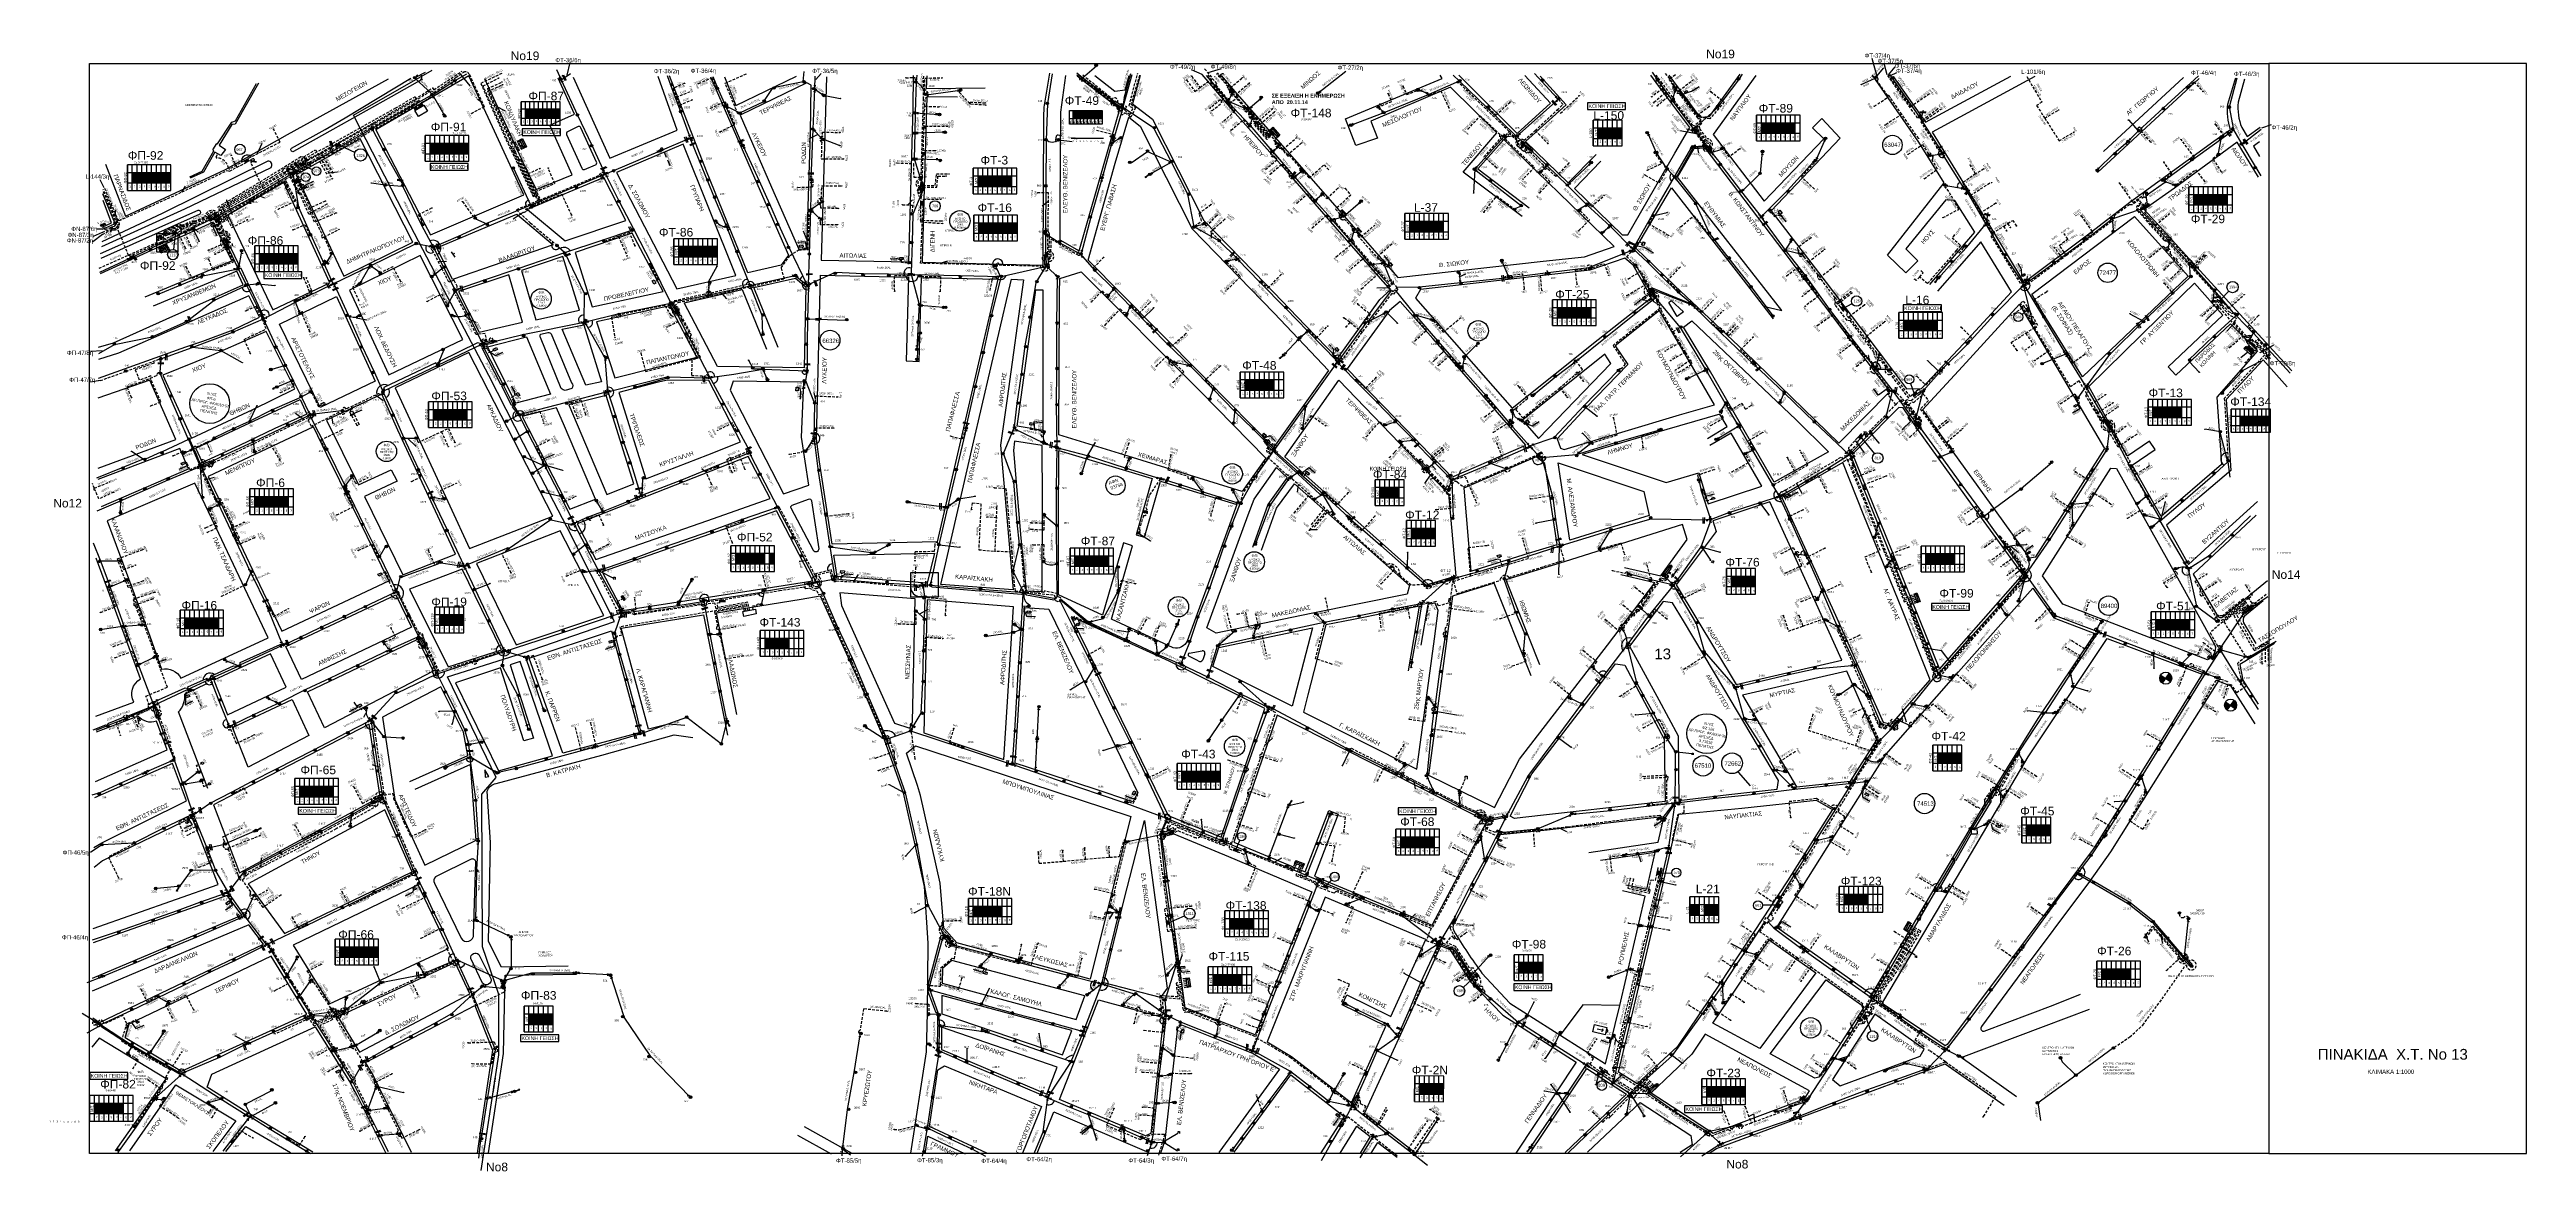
# Model space of a CAD drawing. Header units: millimetres. Extents: x 839 to 3144, y 747 to 1790.
import ezdxf
from ezdxf import colors
from ezdxf.entities.mleader import LeaderData, LeaderLine
from ezdxf.enums import TextEntityAlignment as Align
from ezdxf.math import Vec2, Vec3

# ---------------------------------------------------------------- set-up
doc = ezdxf.new("R2010")
doc.units = ezdxf.units.MM
doc.linetypes.add('DASHED', pattern=[19.05, 12.7, -6.35])
doc.linetypes.add('DASHEDX2', pattern=[38.1, 25.4, -12.7])
for name, color, linetype in [('Link Box 4 Διευθύνσεων', 7, 'Continuous'), ('Pillar OTE', 7, 'Continuous'), ('Άγνωστα', 7, 'Continuous'), ('Ασφαλειοκιβώτια Χ.Τ 6 αναχωρήσεων', 7, 'Continuous'), ('Ασφαλειοκιβώτια Χ.Τ 9 αναχωρήσεων', 7, 'Continuous'), ('Γέφυρες Εναερίου Δικτύου', 7, 'DASHED'), ('Γυμνά εναέρια ΧΤ (1Φ)   2x16AL', 7, 'Continuous'), ('Γυμνά εναέρια ΧΤ (3Φ)   3x50+35CU', 7, 'Continuous'), ('Γυμνά εναέρια ΧΤ (3Φ)   4x16AL', 7, 'Continuous'), ('Γυμνά εναέρια ΧΤ (3Φ)   4x16CU', 7, 'Continuous'), ('Γυμνά εναέρια ΧΤ (3Φ)   4x35AL', 7, 'Continuous'), ('Γυμνά εναέρια ΧΤ (3Φ)   4x35CU', 7, 'Continuous'), ('Γυμνά εναέρια ΧΤ (3Φ)   4x50AL', 7, 'Continuous'), ('Γυμνά εναέρια ΧΤ (3Φ)   4x50CU', 7, 'Continuous'), ('Γυμνά εναέρια ΧΤ και ΦΟΠ (2Φ)   3x50+35+16CU', 7, 'Continuous'), ('Γυμνά εναέρια ΧΤ και ΦΟΠ (3Φ)   4x16+16AL', 7, 'Continuous'), ('Γυμνά εναέρια ΧΤ και ΦΟΠ (3Φ)   4x50+16AL', 7, 'Continuous'), ('Εναέρια παροχή ΧΤ 4x16', 7, 'SYN_LINE'), ('Εναέρια παροχή ΧΤ 4x25', 7, 'SYN_LINE'), ('Επίτονοι', 7, 'Continuous'), ('Επιγραφές - Σχήματα', 7, 'Continuous'), ('Επιτοίχιο Κουτί', 7, 'Continuous'), ('Καλώδια ΧΤ   2x6AL', 7, 'DASHED'), ('Καλώδια ΧΤ   3x150+50AL', 7, 'DASHED'), ('Καλώδια ΧΤ   3x150+50ALXLPE', 7, 'DASHED'), ('Καλώδια ΧΤ   3x150+50CU', 7, 'DASHED'), ('Καλώδια ΧΤ   3x150+70AL', 7, 'DASHED'), ('Καλώδια ΧΤ   3x150AL+50CU', 7, 'DASHED'), ('Καλώδια ΧΤ   3x150AL+50XLPE', 7, 'DASHED'), ('Καλώδια ΧΤ   3x48+38+16.5', 7, 'DASHED'), ('Καλώδια ΧΤ   3x50+25', 7, 'Continuous'), ('Καλώδια ΧΤ   3x82+57+13-5', 7, 'Continuous'), ('Καλώδια ΧΤ   3x95+35CU', 7, 'DASHED'), ('Καλώδια ΧΤ   3x95+50AL', 7, 'DASHED'), ('Καλώδια ΧΤ   3x95+50CU', 7, 'DASHED'), ('Καλώδια ΧΤ   4x16AL', 7, 'DASHED'), ('Καλώδια ΧΤ   4x25CU', 7, 'DASHED'), ('Καλώδια ΧΤ   4x50+13-5', 7, 'Continuous'), ('Καλώδια ΧΤ   4x50AL', 7, 'DASHED'), ('Καλώδια ΧΤ   4x50CU', 7, 'DASHED'), ('Μηχανική τομή', 7, 'Continuous'), ('Στύλος Ξύλινος', 7, 'Continuous'), ('Στύλος Ξύλινος @ 1', 7, 'Continuous'), ('Στύλος ΦΜ', 7, 'Continuous'), ('Στύλος ΦΜ @ 1', 7, 'Continuous'), ('Συνδέσεις', 7, 'Continuous'), ('Συνεστραμμένα ΧΤ   3x70+54.6+25AL', 7, 'SYN_LINE'), ('Συνεστραμμένα ΧΤ   3x70+54.6+25AL @ 1', 7, 'SYN_LINE'), ('Συνεστραμμένα ΧΤ   4x120+25AL', 7, 'SYN_LINE'), ('Τομή', 7, 'Continuous'), ('Υποσταθμοί', 7, 'Continuous'), ('Υποσταθμός εναέριος 2 στύλων', 7, 'Continuous'), ('Υποσταθμός πόλεως', 7, 'Continuous'), ('Υπόβαθρο ΔΕΗ', 7, 'Continuous'), ('Υπόγεια Καλώδια Δικτύου ΧΤ   .04', 7, 'DASHED'), ('Υπόγεια Καλώδια Δικτύου ΧΤ   .075', 7, 'DASHED'), ('Υπόγεια Καλώδια Δικτύου ΧΤ   .10', 7, 'DASHED'), ('Υπόγεια Καλώδια Δικτύου ΧΤ   .15', 7, 'DASHED'), ('Υπόγεια καλώδια Παροχών ΧΤ   .0225', 7, 'DASHED'), ('Υπόγεια καλώδια Παροχών ΧΤ   .075', 7, 'DASHED'), ('Υπόγεια καλώδια Παροχών ΧΤ   4x50AL', 7, 'DASHED'), ('Υπόγεια καλώδια Παροχών ΧΤ   4x6', 7, 'DASHED')]:
    doc.layers.add(name, color=color, linetype=linetype)
doc.styles.add('ar', font='ARIAL.TTF')
doc.styles.get("Standard").update_dxf_attribs({"font": 'ARIAL.TTF'})
doc.linetypes.add('SYN_LINE', pattern='A,0.5,-0.0001,["/\\/\\/\\/",Standard,S=0.1,R=0,X=0,Y=-0.05],-0.25', length=0.7501)
doc.dimstyles.new('ISO-25', dxfattribs={"dimtxt": 2.5, "dimasz": 2.5, "dimexe": 1.25, "dimexo": 0.625, "dimtad": 1, "dimtxsty": 'Standard', "dimcen": 2.5, "dimadec": 0, "dimazin": 0, "dimtfac": 1, "dimtmove": 0, "dimatfit": 3, "dimfxl": 1, "dimarcsym": 0})

# ---------------------------------------------------------------- blocks, each defined once
blk = doc.blocks.new('ΑΣΦΑΛΕΙΟΚΙΒΩΤΙΟ ΥΠΟΣΤΑΘΜΟΥ 9 ΑΝΑΧΩΡΗΣΕΩΝ')
at = {"layer": 'Ασφαλειοκιβώτια Χ.Τ 9 αναχωρήσεων', "ltscale": 40}
for p, q in [((-23.8, 40.4), (24, 40.4)), ((-23.8, 31.4), (24, 31.4)), ((-23.8, 22.4), (24, 22.4)), ((-23.8, 13.4), (24, 13.4)), ((-23.8, 4.4), (24, 4.4)), ((-9.7, 40.4), (-9.7, -40.6)), ((9.9, 40.4), (9.9, -40.6)), ((-23.8, -4.6), (24, -4.6)), ((-23.8, -13.6), (24, -13.6)), ((-23.8, -22.6), (24, -22.6)), ((-23.8, -31.6), (24, -31.6))]:
    blk.add_line(p, q, dxfattribs=at)
at = {"layer": 'Ασφαλειοκιβώτια Χ.Τ 9 αναχωρήσεων'}
blk.add_lwpolyline([(-23.8, -40.6), (24, -40.6), (24, 40.4), (-23.8, 40.4)], close=True, dxfattribs=at)
for s, p in [('3', (-18.4, 18.8)), ('5', (-18.5, 1.2)), ('1', (-18.2, 36.7)), ('2', (-18, 28.4)), ('4', (-17.7, 9.8)), ('7', (-18.9, -16.4)), ('8', (-18.5, -26.5)), ('9', (-17.7, -35)), ('6', (-17.6, -9))]:
    blk.add_text(s, height=3.6, rotation=270, dxfattribs=at).set_placement(p)
at = {"layer": 'Ασφαλειοκιβώτια Χ.Τ 9 αναχωρήσεων', "ltscale": 40}
for tag, height, p in [('ΟΝΟΜΑ', 5, (-0.2, 44.3)), ('ΚΕΙΜΕΝΟ 1', 2, (17.1, 35.6)), ('ΚΕΙΜΕΝΟ 2', 2, (17.1, 26.9)), ('ΚΕΙΜΕΝΟ 3', 2, (17.1, 17.7)), ('ΚΕΙΜΕΝΟ 4', 2, (17.1, 8.7)), ('ΚΕΙΜΕΝΟ 5', 2, (17.1, -0.1)), ('ΣΧ', 2, (-0.1, -42.6)), ('ΚΕΙΜΕΝΟ 6', 2, (17.1, -9.1)), ('ΚΕΙΜΕΝΟ 7', 2, (17.1, -18.1)), ('ΚΕΙΜΕΝΟ 8', 2, (17.1, -26.9)), ('ΚΕΙΜΕΝΟ 9', 2, (17.1, -36))]:
    blk.add_attdef(tag, text='', height=height, dxfattribs=at).set_placement(p, align=Align.MIDDLE_CENTER)
blk = doc.blocks.new('ΥΠΑΡΧΩΝ ΤΣΙΜΕΝΤΕΝΙΟΣ ΣΤΥΛΟΣ')
at = {"layer": 'Στύλος ΦΜ'}
blk.add_hatch(color=7, dxfattribs=at).paths.add_polyline_path([(-1.3, -2.3, 0.574793), (2.6, 0, 0.268822), (1.3, 2.3)])
at = {"layer": 'Στύλος ΦΜ', "color": 7}
blk.add_line((-1.3, -2.3), (1.3, 2.3), dxfattribs=at)
blk.add_circle((0, 0), 2.62, dxfattribs=at)
at = {"layer": 'Στύλος ΦΜ', "flags": 4}
for tag, p in [('ΤΥΠΟΣ', (-4.9, 3)), ('ΑΡΙΘΜΟΣ', (-4.7, 8.1))]:
    blk.add_attdef(tag, p, '', height=4, dxfattribs=at)
blk = doc.blocks.new('ΥΠΑΡΧΩΝ ΞΥΛΙΝΟΣ ΣΤΥΛΟΣ')
at = {"layer": 'Στύλος Ξύλινος'}
h = blk.add_hatch(color=7, dxfattribs=at)
h.paths.add_polyline_path([(-2.6, 0, 0.270008), (-1.3, -2.3), (1.3, 2.3, 0.576266)])
h.paths.add_polyline_path([(-1.3, -2.3, 0.574793), (2.6, 0, 0.268822), (1.3, 2.3)])
at = {"layer": 'Στύλος Ξύλινος', "color": 7}
blk.add_line((-1.3, -2.3), (1.3, 2.3), dxfattribs=at)
blk.add_circle((0, 0), 2.62, dxfattribs=at)
at = {"layer": 'Στύλος Ξύλινος', "flags": 4}
for tag, p in [('ΑΡΙΘΜΟΣ', (-4.9, 8.6)), ('ΤΥΠΟΣ', (-4.8, 3.4))]:
    blk.add_attdef(tag, p, '', height=4, dxfattribs=at)
blk = doc.blocks.new('ΤΟΜΗ')
at = {"layer": 'Τομή', "ltscale": 40}
for p, q in [((-5.7, 0), (5.7, 0)), ((5.7, -2.3), (-5.7, -2.3))]:
    blk.add_line(p, q, dxfattribs=at)
blk = doc.blocks.new('ΕΠΙΤΟΝΟΣ')
at = {"layer": 'Επίτονοι', "lineweight": 40, "ltscale": 40}
blk.add_hatch(color=256, dxfattribs=at).paths.add_polyline_path([(-1.1, 6.5), (0, 9.1), (1.1, 6.5)])
for p, q in [((-1.1, 6.5), (0, 9.1)), ((1.1, 6.5), (-1.1, 6.5)), ((-1.1, 6.5), (0, 6.5)), ((0, 9.1), (1.1, 6.5)), ((0, 6.5), (0, 0))]:
    blk.add_line(p, q, dxfattribs=at)
blk = doc.blocks.new('ΥΠΟΣΤΑΘΜΟΣ ΕΝΑΕΡΙΟΣ ΕΠΙ 2 ΣΤΥΛΩΝ')
at = {"layer": 'Υποσταθμός εναέριος 2 στύλων', "linetype": 'Continuous'}
for points in [[(-12, -2.1, 0.574793), (-8.5, -0.1, 0.268822), (-9.6, 2)], [(9.7, -2.1, 0.574793), (13.2, -0.1, 0.268822), (12, 1.9)]]:
    blk.add_hatch(color=256, dxfattribs=at).paths.add_polyline_path(points)
for p, q in [((-12, -2.1), (-9.6, 2)), ((9.7, -2.1), (12, 1.9))]:
    blk.add_line(p, q, dxfattribs=at)
for centre in [(-10.8, -0.1), (10.8, -0.1)]:
    blk.add_circle(centre, 2.36, dxfattribs=at)
at = {"layer": 'Υποσταθμός πόλεως', "linetype": 'Continuous', "ltscale": 40}
blk.add_lwpolyline([(-8.6, 2.8), (8.6, 2.8), (8.6, -2.8), (-8.6, -2.8)], close=True, dxfattribs=at)
for points in [[(-5.8, 0), (-8.6, 2.8)], [(-8.6, -2.8), (-5.8, 0)], [(-5.8, 0), (5.8, 0)], [(5.8, 0), (8.6, 2.8)], [(8.6, -2.8), (5.8, 0)]]:
    blk.add_lwpolyline(points, dxfattribs=at)
at = {"layer": 'Υποσταθμός εναέριος 2 στύλων', "ltscale": 40, "flags": 1}
for tag, p in [('ΜΕΤΑΣΧΗΜΑΤΙΣΜΟΣ', (14.1, 2.5)), ('ΙΣΧΥΣ', (14.1, -0.3)), ('ΑΡΙΘΜΟΣ', (14.2, -3))]:
    blk.add_attdef(tag, p, '', height=1.8, dxfattribs=at)
blk = doc.blocks.new('ΥΠΟΣΤΑΘΜΟΣ ΠΟΛΕΩΣ 6 ΑΝΑΧΩΡΗΣΕΩΝ')
at = {"layer": 'Υποσταθμός πόλεως', "linetype": 'Continuous', "ltscale": 40}
for p, q in [((-8.2, -2.8), (-8.2, -4)), ((-5, -2.8), (-5, -4)), ((-1.7, -2.8), (-1.7, -4)), ((1.7, -2.8), (1.7, -4)), ((5.1, -2.8), (5.1, -4)), ((8.2, -2.8), (8.2, -4))]:
    blk.add_line(p, q, dxfattribs=at)
blk.add_lwpolyline([(-8.6, 2.8), (8.6, 2.8), (8.6, -2.8), (-8.6, -2.8)], close=True, dxfattribs=at)
for points in [[(-5.8, 0), (-8.6, 2.8)], [(5.8, 0), (8.6, 2.8)], [(-8.6, -2.8), (-5.8, 0)], [(-5.8, 0), (5.8, 0)], [(8.6, -2.8), (5.8, 0)]]:
    blk.add_lwpolyline(points, dxfattribs=at)
at = {"layer": 'Υποσταθμός πόλεως', "linetype": 'SYN_LINE', "ltscale": 40, "flags": 1}
for tag, p in [('ΜΕΤΑΣΧΗΜΑΤΙΣΜΟΣ', (9.6, 1.9)), ('ΙΣΧΥΣ', (9.6, -0.9)), ('ΑΡΙΘΜΟΣ', (9.7, -3.6))]:
    blk.add_attdef(tag, p, '', height=1.8, dxfattribs=at)
blk = doc.blocks.new('ΥΠΟΣΤΑΘΜΟΣ ΠΟΛΕΩΣ 8 ΑΝΑΧΩΡΗΣΕΩΝ')
at = {"layer": 'Υποσταθμός πόλεως', "linetype": 'Continuous', "ltscale": 40}
for p, q in [((-8.2, -2.8), (-8.2, -4)), ((-5.9, -2.8), (-5.9, -4)), ((-3.5, -2.8), (-3.5, -4)), ((-1.3, -2.8), (-1.3, -4)), ((1.2, -2.8), (1.2, -4)), ((3.6, -2.8), (3.6, -4)), ((6, -2.8), (6, -4)), ((8.2, -2.8), (8.2, -4))]:
    blk.add_line(p, q, dxfattribs=at)
blk.add_lwpolyline([(-8.6, 2.8), (8.6, 2.8), (8.6, -2.8), (-8.6, -2.8)], close=True, dxfattribs=at)
for points in [[(-5.8, 0), (-8.6, 2.8)], [(5.8, 0), (8.6, 2.8)], [(-8.6, -2.8), (-5.8, 0)], [(-5.8, 0), (5.8, 0)], [(8.6, -2.8), (5.8, 0)]]:
    blk.add_lwpolyline(points, dxfattribs=at)
at = {"layer": 'Υποσταθμός πόλεως', "linetype": 'SYN_LINE', "ltscale": 40, "flags": 1}
for tag, p in [('ΜΕΤΑΣΧΗΜΑΤΙΣΜΟΣ', (9.6, 1.4)), ('ΙΣΧΥΣ', (9.6, -1.4)), ('ΑΡΙΘΜΟΣ', (9.7, -4.1))]:
    blk.add_attdef(tag, p, '', height=1.8, dxfattribs=at)
blk = doc.blocks.new('LINK BOX 4 ΑΝΑΧΩΡΗΣΕΩΝ')
at = {"layer": 'Link Box 4 Διευθύνσεων', "ltscale": 40}
blk.add_hatch(color=256, dxfattribs=at).paths.add_polyline_path([(-3.5, 0), (-3.5, -4.7), (3.5, -4.7), (3.5, 0)])
for p, q in [((-3.5, 0), (-5.3, 0)), ((5.3, 0), (3.5, 0)), ((-3.5, -4.7), (-5.3, -4.7)), ((5.3, -4.7), (3.5, -4.7))]:
    blk.add_line(p, q, dxfattribs=at)
blk.add_lwpolyline([(-3.5, -4.7), (-3.5, 0), (3.5, 0), (3.5, -4.7)], close=True, dxfattribs=at)
blk = doc.blocks.new('ΕΠΙΤΟΙΧΙΟ ΚΟΥΤΙ')
at = {"layer": 'Επιτοίχιο Κουτί', "ltscale": 40}
blk.add_lwpolyline([(-2.1, 1.4), (1.9, 1.4), (1.9, -1.4), (-2.1, -1.4)], close=True, dxfattribs=at)
blk = doc.blocks.new('ΑΣΦΑΛΕΙΟΚΙΒΩΤΙΟ ΥΠΟΣΤΑΘΜΟΥ 6 ΑΝΑΧΩΡΗΣΕΩΝ')
at = {"layer": 'Ασφαλειοκιβώτια Χ.Τ 6 αναχωρήσεων', "ltscale": 40}
for p, q in [((-23.9, 27), (23.9, 27)), ((-23.9, 18), (23.9, 18)), ((-23.9, 9), (23.9, 9)), ((-23.9, 0), (23.9, 0)), ((-9.8, 27), (-9.8, -27)), ((9.8, 27), (9.8, -27)), ((-23.9, -9), (23.9, -9)), ((-23.9, -18), (23.9, -18))]:
    blk.add_line(p, q, dxfattribs=at)
at = {"layer": 'Ασφαλειοκιβώτια Χ.Τ 6 αναχωρήσεων'}
blk.add_lwpolyline([(-23.9, -27), (23.9, -27), (23.9, 27), (-23.9, 27)], close=True, dxfattribs=at)
for s, p in [('3', (-18.4, 6)), ('1', (-18, 23.5)), ('2', (-17.7, 14.9)), ('6', (-19.4, -22)), ('4', (-18.7, -4.3)), ('5', (-18.4, -12.7))]:
    blk.add_text(s, height=3.6, rotation=270, dxfattribs=at).set_placement(p)
at = {"layer": 'Ασφαλειοκιβώτια Χ.Τ 6 αναχωρήσεων', "ltscale": 40}
for tag, height, p in [('ΟΝΟΜΑ', 5, (-0.3, 31.7)), ('ΚΕΙΜΕΝΟ 1', 2, (17, 22.4)), ('ΚΕΙΜΕΝΟ 2', 2, (17, 13.7)), ('ΚΕΙΜΕΝΟ 3', 2, (17, 4.3)), ('ΣΧ', 2, (-0.2, -29.2)), ('ΚΕΙΜΕΝΟ 4', 2, (17, -4.7)), ('ΚΕΙΜΕΝΟ 5', 2, (17, -13.5)), ('ΚΕΙΜΕΝΟ 6', 2, (17, -22.4))]:
    blk.add_attdef(tag, text='', height=height, dxfattribs=at).set_placement(p, align=Align.MIDDLE_CENTER)
blk = doc.blocks.new('υποσταθμος σε κλειστο χωρο')
at = {"layer": 'Υποσταθμοί', "ltscale": 40}
blk.add_hatch(color=256, dxfattribs=at).paths.add_polyline_path([(-10, -3), (10, -3), (10, 3)])
blk.add_lwpolyline([(-10, -3), (-10, 3), (10, 3), (10, -3)], close=True, dxfattribs=at)
blk.add_lwpolyline([(-10, -3), (10, 3)], dxfattribs=at)
blk = doc.blocks.new('ΥΠΑΡΧΩΝ ΥΠΟΣΤΑΘΜΟΣ ΣΕ ΚΛΕΙΣΤΟ ΧΩΡΟ')
at = {"layer": 'Υποσταθμοί'}
blk.add_blockref('υποσταθμος σε κλειστο χωρο', (0, 0), dxfattribs=at)
at = {"layer": 'Υποσταθμοί', "linetype": 'SYN_LINE', "ltscale": 40, "flags": 1}
for tag, p in [('ΜΕΤΑΣΧΗΜΑΤΙΣΜΟΣ', (11, 2)), ('ΙΣΧΥΣ', (11, -1)), ('ΑΡΙΘΜΟΣ', (11, -4))]:
    blk.add_attdef(tag, p, '', height=2, dxfattribs=at)
blk = doc.blocks.new('ΜΗΧΑΝΙΚΗ ΤΟΜΗ')
at = {"layer": 'Μηχανική τομή', "ltscale": 40}
for p, q in [((-1.9, 0.8), (1.9, 0.8)), ((1.9, 0), (-1.9, 0))]:
    blk.add_line(p, q, dxfattribs=at)
blk = doc.blocks.new('A$C4DCA2A82')
at = {"layer": 'Μηχανική τομή', "xscale": 0.5, "yscale": 0.5, "zscale": 0.5}
blk.add_blockref('ΜΗΧΑΝΙΚΗ ΤΟΜΗ', (0.9, 0), dxfattribs=at)
blk = doc.blocks.new('A$C265F1758')
at = {"layer": 'Μηχανική τομή', "xscale": 0.5, "yscale": 0.5, "zscale": 0.5}
blk.add_blockref('ΜΗΧΑΝΙΚΗ ΤΟΜΗ', (0.9, 0), dxfattribs=at)
blk = doc.blocks.new('A$C3F94617C')
at = {"layer": 'Μηχανική τομή', "xscale": 0.5, "yscale": 0.5, "zscale": 0.5}
blk.add_blockref('ΜΗΧΑΝΙΚΗ ΤΟΜΗ', (0.9, 0), dxfattribs=at)
blk = doc.blocks.new('_ΣΥΝΔΕΣΗ')
at = {"layer": 'Συνδέσεις', "linetype": 'SYN_LINE', "ltscale": 40}
blk.add_hatch(color=256, dxfattribs=at).paths.add_polyline_path([(0.5, 0, 1), (-0.5, 0, 1)])
at = {"layer": 'Συνδέσεις'}
blk.add_circle((0, 0), 0.5, dxfattribs=at)
blk = doc.blocks.new('ΥΠΟΣΤΑΘΜΟΣ ΠΟΛΕΩΣ')
at = {"layer": 'Υποσταθμός πόλεως', "linetype": 'Continuous', "ltscale": 40}
blk.add_lwpolyline([(-8.6, 2.8), (8.6, 2.8), (8.6, -2.8), (-8.6, -2.8)], close=True, dxfattribs=at)
for points in [[(-5.8, 0), (-8.6, 2.8)], [(5.8, 0), (8.6, 2.8)], [(-8.6, -2.8), (-5.8, 0)], [(-5.8, 0), (5.8, 0)], [(8.6, -2.8), (5.8, 0)]]:
    blk.add_lwpolyline(points, dxfattribs=at)
at = {"layer": 'Υποσταθμός πόλεως', "linetype": 'SYN_LINE', "ltscale": 40, "flags": 1}
for tag, p in [('ΜΕΤΑΣΧΗΜΑΤΙΣΜΟΣ', (10.6, 2.4)), ('ΙΣΧΥΣ', (10.6, -0.4)), ('ΑΡΙΘΜΟΣ', (10.7, -3.1))]:
    blk.add_attdef(tag, p, '', height=1.8, dxfattribs=at)
blk = doc.blocks.new('TSONTA XT1')
at = {"ltscale": 40}
h = blk.add_hatch(color=256, dxfattribs=at)
h.dxf.hatch_style = 1
h.paths.add_polyline_path([(596, 2487.7), (597.1, 2488.8), (596, 2489.9), (594.9, 2488.8)])
blk.add_lwpolyline([(594.9, 2488.8), (596, 2489.9), (597.1, 2488.8), (596, 2487.7)], close=True, dxfattribs=at)
blk = doc.blocks.new('PILLAR ΟΤΕ')
at = {"layer": 'Pillar OTE', "ltscale": 40}
blk.add_lwpolyline([(-3.3, 2), (3.4, 2), (3.4, -2), (-3.3, -2)], close=True, dxfattribs=at)
at = {"layer": 'Pillar OTE', "insert": (-1.8, 0.7), "char_height": 1.357, "width": 109.961, "attachment_point": 1}
blk.add_mtext('{\\fArial|b1|i0|c161|p34;OTE}', dxfattribs=at)
blk = doc.blocks.new('ΥΠΟΣΤΑΘΜΟΣ ΠΟΛΕΩΣ 9 ΑΝΑΧΩΡΗΣΕΩΝ')
at = {"layer": 'Υποσταθμός πόλεως', "ltscale": 40}
for p, q in [((-9.6, -2.8), (-9.6, -4)), ((-7.1, -2.8), (-7.1, -4)), ((-4.8, -2.8), (-4.8, -4)), ((-2.4, -2.8), (-2.4, -4)), ((0.1, -2.8), (0.1, -4)), ((2.5, -2.8), (2.5, -4)), ((5, -2.8), (5, -4)), ((7.5, -2.8), (7.5, -4)), ((9.6, -2.8), (9.6, -4))]:
    blk.add_line(p, q, dxfattribs=at)
blk.add_lwpolyline([(-10, 2.8), (10, 2.8), (10, -2.8), (-10, -2.8)], close=True, dxfattribs=at)
for points in [[(-7.2, 0), (-10, 2.8)], [(-10, -2.8), (-7.2, 0)], [(-7.2, 0), (7.2, 0)], [(7.2, 0), (10, 2.8)], [(10, -2.8), (7.2, 0)]]:
    blk.add_lwpolyline(points, dxfattribs=at)
at = {"layer": 'Υποσταθμός πόλεως', "linetype": 'SYN_LINE', "ltscale": 40, "flags": 1}
for tag, p in [('ΜΕΤΑΣΧΗΜΑΤΙΣΜΟΣ', (10.8, 1.7)), ('ΙΣΧΥΣ', (10.8, -1.1)), ('ΑΡΙΘΜΟΣ', (10.9, -3.8))]:
    blk.add_attdef(tag, p, '', height=1.8, dxfattribs=at)

msp = doc.modelspace()

# ---------------------------------------------------------------- hatches: boundary and pattern name
at = {"layer": 'Pillar OTE', "ltscale": 40}
h = msp.add_hatch(color=256, dxfattribs=at)
h.dxf.hatch_style = 1
h.paths.add_polyline_path([(1961.2, 1726.5), (1961.5, 1727.3), (1960.7, 1727)])
h = msp.add_hatch(color=256, dxfattribs=at)
h.dxf.hatch_style = 1
h.paths.add_polyline_path([(1966.8, 1719.3), (1967.1, 1720.1), (1966.3, 1719.9)])
h = msp.add_hatch(color=256, dxfattribs=at)
h.dxf.hatch_style = 1
h.paths.add_polyline_path([(1980.3, 1702.6), (1981.1, 1702.9), (1980.4, 1703.3)])
h = msp.add_hatch(color=256, dxfattribs=at)
h.dxf.hatch_style = 1
h.paths.add_polyline_path([(2002.8, 1680.4), (2002.5, 1679.6), (2003.3, 1679.9)])
h = msp.add_hatch(color=256, dxfattribs=at)
h.dxf.hatch_style = 1
h.paths.add_polyline_path([(2329.9, 1558.7), (2329.6, 1558.4), (2330, 1558.4)])
h = msp.add_hatch(color=256, dxfattribs=at)
h.dxf.hatch_style = 1
h.paths.add_polyline_path([(1566, 1300.6), (1566.4, 1301), (1565.8, 1301.1)])
h = msp.add_hatch(color=256, dxfattribs=at)
h.dxf.hatch_style = 1
h.paths.add_polyline_path([(931, 1182.2), (930.5, 1181.7), (931.2, 1181.6)])
h = msp.add_hatch(color=256, dxfattribs=at)
h.dxf.hatch_style = 1
h.paths.add_polyline_path([(909.4, 880.5), (910.3, 880.6), (909.6, 881.3)])
h = msp.add_hatch(color=256, dxfattribs=at)
h.dxf.hatch_style = 1
h.paths.add_polyline_path([(1968.5, 891.4), (1968.1, 891.4), (1968.4, 891)])
at = {"layer": 'Ασφαλειοκιβώτια Χ.Τ 6 αναχωρήσεων', "ltscale": 0.2}
for color, points in [(1, [(2284.4, 1717.7), (2279.9, 1717.7), (2279.9, 1707.9), (2284.4, 1707.9)]), (173, [(2284.4, 1717.7), (2284.4, 1707.9), (2288.9, 1707.9), (2288.9, 1717.7)]), (2, [(2288.9, 1717.7), (2288.9, 1707.9), (2293.4, 1707.9), (2293.4, 1717.7)]), (62, [(2293.4, 1717.7), (2293.4, 1707.9), (2297.9, 1707.9), (2297.9, 1717.7)]), (151, [(2297.9, 1717.7), (2297.9, 1707.9), (2302.4, 1707.9), (2302.4, 1717.7)]), (5, [(2076.8, 1383.4), (2076.8, 1373.6), (2081.3, 1373.6), (2081.3, 1383.4)]), (6, [(2081.7, 1383.4), (2081.7, 1373.6), (2086.2, 1373.6), (2086.2, 1383.4)]), (30, [(2086.2, 1383.4), (2086.2, 1373.6), (2090.7, 1373.6), (2090.7, 1383.4)]), (85, [(2090.7, 1383.4), (2090.7, 1373.6), (2095.2, 1373.6), (2095.2, 1383.4)]), (133, [(2110.8, 1345.5), (2106.3, 1345.5), (2106.3, 1335.7), (2110.8, 1335.7)]), (151, [(2110.8, 1345.5), (2110.8, 1335.7), (2115.3, 1335.7), (2115.3, 1345.5)]), (27, [(2115.3, 1345.5), (2115.3, 1335.7), (2119.8, 1335.7), (2119.8, 1345.5)]), (1, [(2119.8, 1345.5), (2119.8, 1335.7), (2124.3, 1335.7), (2124.3, 1345.5)]), (173, [(2124.3, 1345.5), (2124.3, 1335.7), (2128.8, 1335.7), (2128.8, 1345.5)]), (133, [(2408.6, 1300.8), (2404.1, 1300.8), (2404.1, 1291), (2408.6, 1291)]), (173, [(2408.6, 1300.8), (2408.6, 1291), (2413.1, 1291), (2413.1, 1300.8)]), (30, [(2413.1, 1300.8), (2413.1, 1291), (2417.6, 1291), (2417.6, 1300.8)]), (1, [(2417.6, 1300.8), (2417.6, 1291), (2422.1, 1291), (2422.1, 1300.8)]), (85, [(2422.1, 1300.8), (2422.1, 1291), (2426.6, 1291), (2426.6, 1300.8)]), (6, [(1206.3, 1264.9), (1201.8, 1264.9), (1201.8, 1255.1), (1206.3, 1255.1)]), (1, [(1206.3, 1264.9), (1206.3, 1255.1), (1210.8, 1255.1), (1210.8, 1264.9)]), (85, [(1210.8, 1264.9), (1210.8, 1255.1), (1215.3, 1255.1), (1215.3, 1264.9)]), (27, [(1215.3, 1264.9), (1215.3, 1255.1), (1219.8, 1255.1), (1219.8, 1264.9)]), (30, [(1219.8, 1264.9), (1219.8, 1255.1), (1224.3, 1255.1), (1224.3, 1264.9)]), (27, [(2600.6, 1136.5), (2596.1, 1136.5), (2596.1, 1126.6), (2600.6, 1126.6)]), (1, [(2600.6, 1136.5), (2600.6, 1126.6), (2605.1, 1126.6), (2605.1, 1136.5)]), (2, [(2605.1, 1136.5), (2605.1, 1126.6), (2609.6, 1126.6), (2609.6, 1136.5)]), (62, [(2609.6, 1136.5), (2609.6, 1126.6), (2614.1, 1126.6), (2614.1, 1136.5)]), (6, [(2614.1, 1136.5), (2614.1, 1126.6), (2618.6, 1126.6), (2618.6, 1136.5)]), (133, [(2683.3, 1069.4), (2678.8, 1069.4), (2678.8, 1059.5), (2683.3, 1059.5)]), (30, [(2683.3, 1069.4), (2683.3, 1059.5), (2687.8, 1059.5), (2687.8, 1069.4)]), (2, [(2687.8, 1069.4), (2687.8, 1059.5), (2692.3, 1059.5), (2692.3, 1069.4)]), (173, [(2692.3, 1069.4), (2692.3, 1059.5), (2696.8, 1059.5), (2696.8, 1069.4)]), (1, [(2696.8, 1069.4), (2696.8, 1059.5), (2701.3, 1059.5), (2701.3, 1069.4)]), (1, [(2370, 995.3), (2365.5, 995.3), (2365.5, 985.5), (2370, 985.5)]), (173, [(2370, 995.3), (2370, 985.5), (2374.5, 985.5), (2374.5, 995.3)]), (30, [(2379, 995.3), (2379, 985.5), (2383.5, 985.5), (2383.5, 995.3)]), (27, [(2383.5, 995.3), (2383.5, 985.5), (2388, 985.5), (2388, 995.3)]), (151, [(2388, 995.3), (2388, 985.5), (2392.5, 985.5), (2392.5, 995.3)]), (85, [(2210.8, 941.6), (2206.3, 941.6), (2206.3, 931.8), (2210.8, 931.8)]), (151, [(2210.8, 941.6), (2210.8, 931.8), (2215.3, 931.8), (2215.3, 941.6)]), (30, [(2215.3, 941.6), (2215.3, 931.8), (2219.8, 931.8), (2219.8, 941.6)]), (133, [(2219.8, 941.6), (2219.8, 931.8), (2224.3, 931.8), (2224.3, 941.6)]), (173, [(2224.3, 941.6), (2224.3, 931.8), (2228.8, 931.8), (2228.8, 941.6)]), (1, [(1289.3, 893.6), (1284.8, 893.6), (1284.8, 883.8), (1289.3, 883.8)]), (2, [(1289.3, 893.6), (1289.3, 883.8), (1293.8, 883.8), (1293.8, 893.6)]), (85, [(1293.8, 893.6), (1293.8, 883.8), (1298.3, 883.8), (1298.3, 893.6)]), (151, [(1298.3, 893.6), (1298.3, 883.8), (1302.8, 883.8), (1302.8, 893.6)]), (30, [(1302.8, 893.6), (1302.8, 883.8), (1307.3, 883.8), (1307.3, 893.6)]), (85, [(2118.3, 828.9), (2113.8, 828.9), (2113.8, 819.1), (2118.3, 819)]), (151, [(2118.3, 828.9), (2118.3, 819), (2122.8, 819), (2122.8, 828.8)]), (27, [(2122.8, 828.8), (2122.8, 819), (2127.3, 819), (2127.3, 828.8)]), (30, [(2127.3, 828.8), (2127.3, 819), (2131.8, 819), (2131.8, 828.8)]), (1, [(2131.8, 828.8), (2131.8, 819), (2136.3, 819), (2136.3, 828.8)])]:
    msp.add_hatch(color=color, dxfattribs=at).paths.add_polyline_path(points)
at = {"layer": 'Ασφαλειοκιβώτια Χ.Τ 9 αναχωρήσεων', "ltscale": 0.2}
for color, points in [(30, [(1281.6, 1735.5), (1281.6, 1726.6), (1285.7, 1726.6), (1285.7, 1735.5)]), (85, [(1285.7, 1735.5), (1285.7, 1726.6), (1289.7, 1726.6), (1289.7, 1735.5)]), (5, [(1289.7, 1735.5), (1289.7, 1726.6), (1293.8, 1726.6), (1293.8, 1735.5)]), (6, [(1293.8, 1735.5), (1293.8, 1726.6), (1297.8, 1726.6), (1297.8, 1735.5)]), (27, [(1297.8, 1735.5), (1297.8, 1726.6), (1301.9, 1726.6), (1301.9, 1735.5)]), (1, [(1301.9, 1735.5), (1301.9, 1726.6), (1305.9, 1726.6), (1305.9, 1735.5)]), (133, [(1305.9, 1735.5), (1305.9, 1726.6), (1310, 1726.6), (1310, 1735.5)]), (2, [(1310, 1735.5), (1310, 1726.6), (1314, 1726.6), (1314, 1735.5)]), (27, [(2432.1, 1722.5), (2432.1, 1712.7), (2436.6, 1712.7), (2436.6, 1722.5)]), (2, [(2436.6, 1722.5), (2436.6, 1712.7), (2441.1, 1712.7), (2441.1, 1722.5)]), (173, [(2441.1, 1722.5), (2441.1, 1712.7), (2445.6, 1712.7), (2445.6, 1722.5)]), (1, [(2445.6, 1722.5), (2445.6, 1712.7), (2450.1, 1712.7), (2450.1, 1722.5)]), (30, [(2450.1, 1722.5), (2450.1, 1712.7), (2454.6, 1712.7), (2454.6, 1722.5)]), (62, [(2454.6, 1722.5), (2454.6, 1712.7), (2459.1, 1712.7), (2459.1, 1722.5)]), (85, [(2459.1, 1722.5), (2459.1, 1712.7), (2463.6, 1712.7), (2463.6, 1722.5)]), (173, [(1192.9, 1703.5), (1192.9, 1693.7), (1197.4, 1693.7), (1197.4, 1703.5)]), (1, [(1197.4, 1703.5), (1197.4, 1693.7), (1201.9, 1693.7), (1201.9, 1703.5)]), (30, [(1201.9, 1703.5), (1201.9, 1693.7), (1206.4, 1693.7), (1206.4, 1703.5)]), (5, [(1206.4, 1703.5), (1206.4, 1693.7), (1210.9, 1693.7), (1210.9, 1703.5)]), (133, [(1210.9, 1703.5), (1210.9, 1693.7), (1215.4, 1693.7), (1215.4, 1703.5)]), (85, [(1215.4, 1703.5), (1215.4, 1693.7), (1219.9, 1693.7), (1219.9, 1703.5)]), (6, [(1219.9, 1703.5), (1219.9, 1693.7), (1224.4, 1693.7), (1224.4, 1703.5)]), (27, [(1224.4, 1703.5), (1224.4, 1693.7), (1228.9, 1693.7), (1228.9, 1703.5)]), (151, [(915.6, 1676.3), (915.6, 1666.5), (920.1, 1666.5), (920.1, 1676.3)]), (85, [(920.1, 1676.3), (920.1, 1666.5), (924.6, 1666.5), (924.6, 1676.3)]), (62, [(924.6, 1676.3), (924.6, 1666.5), (929.1, 1666.5), (929.1, 1676.3)]), (30, [(929.1, 1676.3), (929.1, 1666.5), (933.6, 1666.5), (933.6, 1676.3)]), (6, [(933.6, 1676.3), (933.6, 1666.5), (938.1, 1666.5), (938.1, 1676.3)]), (133, [(938.1, 1676.3), (938.1, 1666.5), (942.6, 1666.5), (942.6, 1676.3)]), (27, [(942.6, 1676.3), (942.6, 1666.5), (947.1, 1666.5), (947.1, 1676.3)]), (2, [(947.1, 1676.3), (947.1, 1666.5), (951.6, 1666.5), (951.6, 1676.3)]), (151, [(1702.9, 1673.1), (1702.9, 1663.3), (1707.4, 1663.3), (1707.4, 1673.1)]), (85, [(1707.4, 1673.1), (1707.4, 1663.3), (1711.9, 1663.3), (1711.9, 1673.1)]), (1, [(1711.9, 1673.1), (1711.9, 1663.3), (1716.4, 1663.3), (1716.4, 1673.1)]), (133, [(1716.4, 1673.1), (1716.4, 1663.3), (1720.9, 1663.3), (1720.9, 1673.1)]), (2, [(1720.9, 1673.1), (1720.9, 1663.3), (1725.4, 1663.3), (1725.4, 1673.1)]), (27, [(1725.4, 1673.1), (1725.4, 1663.3), (1729.9, 1663.3), (1729.9, 1673.1)]), (6, [(1729.9, 1673.1), (1729.9, 1663.3), (1734.4, 1663.3), (1734.4, 1673.1)]), (173, [(2834.4, 1655.7), (2834.4, 1645.9), (2838.9, 1645.9), (2838.9, 1655.7)]), (133, [(2838.9, 1655.7), (2838.9, 1645.9), (2843.4, 1645.9), (2843.4, 1655.7)]), (27, [(2843.4, 1655.7), (2843.4, 1645.9), (2847.9, 1645.9), (2847.9, 1655.7)]), (151, [(2847.9, 1655.7), (2847.9, 1645.9), (2852.4, 1645.9), (2852.4, 1655.7)]), (2, [(2852.4, 1655.7), (2852.4, 1645.9), (2856.9, 1645.9), (2856.9, 1655.7)]), (6, [(2856.9, 1655.7), (2856.9, 1645.9), (2861.4, 1645.9), (2861.4, 1655.7)]), (85, [(2861.4, 1655.7), (2861.4, 1645.9), (2865.9, 1645.9), (2865.9, 1655.7)]), (5, [(1703.6, 1629.5), (1703.6, 1619.6), (1708.1, 1619.6), (1708.1, 1629.5)]), (133, [(1708.1, 1629.5), (1708.1, 1619.6), (1712.6, 1619.6), (1712.6, 1629.5)]), (151, [(1712.6, 1629.5), (1712.6, 1619.6), (1717.1, 1619.6), (1717.1, 1629.5)]), (27, [(1717.1, 1629.5), (1717.1, 1619.6), (1721.6, 1619.6), (1721.6, 1629.5)]), (30, [(1721.6, 1629.5), (1721.6, 1619.6), (1726.1, 1619.6), (1726.1, 1629.5)]), (85, [(1726.1, 1629.5), (1726.1, 1619.6), (1730.6, 1619.6), (1730.6, 1629.5)]), (1, [(1730.6, 1629.5), (1730.6, 1619.6), (1735.1, 1619.6), (1735.1, 1629.5)]), (173, [(1735.1, 1629.5), (1735.1, 1619.6), (1739.6, 1619.6), (1739.6, 1629.5)]), (1, [(2104.8, 1630.9), (2104.8, 1621), (2109.3, 1621), (2109.3, 1630.9)]), (2, [(2109.3, 1630.9), (2109.3, 1621), (2113.8, 1621), (2113.8, 1630.9)]), (173, [(2113.8, 1630.9), (2113.8, 1621), (2118.3, 1621), (2118.3, 1630.9)]), (133, [(2118.3, 1630.9), (2118.3, 1621), (2122.8, 1621), (2122.8, 1630.9)]), (27, [(2122.8, 1630.9), (2122.8, 1621), (2127.3, 1621), (2127.3, 1630.9)]), (30, [(2127.3, 1630.9), (2127.3, 1621), (2131.8, 1621), (2131.8, 1630.9)]), (151, [(2131.8, 1630.9), (2131.8, 1621), (2136.3, 1621), (2136.3, 1630.9)]), (1, [(1034.2, 1601), (1034.2, 1591.1), (1038.7, 1591.1), (1038.7, 1601)]), (2, [(1038.7, 1601), (1038.7, 1591.1), (1043.2, 1591.1), (1043.2, 1601)]), (62, [(1043.2, 1601), (1043.2, 1591.1), (1047.7, 1591.1), (1047.7, 1601)]), (151, [(1047.7, 1601), (1047.7, 1591.1), (1052.2, 1591.1), (1052.2, 1601)]), (27, [(1052.2, 1601), (1052.2, 1591.1), (1056.7, 1591.1), (1056.7, 1601)]), (30, [(1056.7, 1601), (1056.7, 1591.1), (1061.2, 1591.1), (1061.2, 1601)]), (5, [(1061.2, 1601), (1061.2, 1591.1), (1065.7, 1591.1), (1065.7, 1601)]), (133, [(1065.7, 1601), (1065.7, 1591.1), (1070.2, 1591.1), (1070.2, 1601)]), (27, [(1424.3, 1607.6), (1424.3, 1597.8), (1428.8, 1597.8), (1428.8, 1607.6)]), (1, [(1428.8, 1607.6), (1428.8, 1597.8), (1433.3, 1597.8), (1433.3, 1607.6)]), (133, [(1433.3, 1607.6), (1433.3, 1597.8), (1437.8, 1597.8), (1437.8, 1607.6)]), (151, [(1437.8, 1607.6), (1437.8, 1597.8), (1442.3, 1597.8), (1442.3, 1607.6)]), (6, [(1442.3, 1607.6), (1442.3, 1597.8), (1446.8, 1597.8), (1446.8, 1607.6)]), (2, [(1446.8, 1607.6), (1446.8, 1597.8), (1451.3, 1597.8), (1451.3, 1607.6)]), (30, [(1451.3, 1607.6), (1451.3, 1597.8), (1455.8, 1597.8), (1455.8, 1607.6)]), (173, [(1455.8, 1607.6), (1455.8, 1597.8), (1460.3, 1597.8), (1460.3, 1607.6)]), (2, [(2242.1, 1550.7), (2242.1, 1540.9), (2246.6, 1540.9), (2246.6, 1550.7)]), (27, [(2246.6, 1550.7), (2246.6, 1540.9), (2251.1, 1540.9), (2251.1, 1550.7)]), (6, [(2251.1, 1550.7), (2251.1, 1540.9), (2255.6, 1540.9), (2255.6, 1550.7)]), (30, [(2255.6, 1550.7), (2255.6, 1540.9), (2260.1, 1540.9), (2260.1, 1550.7)]), (173, [(2260.1, 1550.7), (2260.1, 1540.9), (2264.6, 1540.9), (2264.6, 1550.7)]), (151, [(2264.6, 1550.7), (2264.6, 1540.9), (2269.1, 1540.9), (2269.1, 1550.7)]), (62, [(2269.1, 1550.7), (2269.1, 1540.9), (2273.6, 1540.9), (2273.6, 1550.7)]), (151, [(2564.5, 1538.9), (2564.5, 1529), (2569, 1529), (2569, 1538.9)]), (6, [(2569, 1538.9), (2569, 1529), (2573.5, 1529), (2573.5, 1538.9)]), (85, [(2573.5, 1538.9), (2573.5, 1529), (2578, 1529), (2578, 1538.9)]), (1, [(2578, 1538.9), (2578, 1529), (2582.5, 1529), (2582.5, 1538.9)]), (2, [(2582.5, 1538.9), (2582.5, 1529), (2587, 1529), (2587, 1538.9)]), (27, [(2587, 1538.9), (2587, 1529), (2591.5, 1529), (2591.5, 1538.9)]), (30, [(2591.5, 1538.9), (2591.5, 1529), (2596, 1529), (2596, 1538.9)]), (6, [(1951.4, 1483.6), (1951.4, 1473.8), (1955.9, 1473.8), (1955.9, 1483.6)]), (2, [(1955.9, 1483.6), (1955.9, 1473.8), (1960.4, 1473.8), (1960.4, 1483.6)]), (1, [(1960.4, 1483.6), (1960.4, 1473.8), (1964.9, 1473.8), (1964.9, 1483.6)]), (151, [(1964.9, 1483.6), (1964.9, 1473.8), (1969.4, 1473.8), (1969.4, 1483.6)]), (85, [(1969.4, 1483.6), (1969.4, 1473.8), (1973.9, 1473.8), (1973.9, 1483.6)]), (30, [(1973.9, 1483.6), (1973.9, 1473.8), (1978.4, 1473.8), (1978.4, 1483.6)]), (85, [(1195.9, 1455.8), (1195.9, 1446), (1200.4, 1446), (1200.4, 1455.8)]), (30, [(1200.4, 1455.8), (1200.4, 1446), (1204.9, 1446), (1204.9, 1455.8)]), (173, [(1204.9, 1455.8), (1204.9, 1446), (1209.4, 1446), (1209.4, 1455.8)]), (1, [(1209.4, 1455.8), (1209.4, 1446), (1213.9, 1446), (1213.9, 1455.8)]), (27, [(1213.9, 1455.8), (1213.9, 1446), (1218.4, 1446), (1218.4, 1455.8)]), (151, [(1218.4, 1455.8), (1218.4, 1446), (1222.9, 1446), (1222.9, 1455.8)]), (2, [(1222.9, 1455.8), (1222.9, 1446), (1227.4, 1446), (1227.4, 1455.8)]), (85, [(2796.5, 1458), (2796.5, 1448.2), (2801, 1448.2), (2801, 1458)]), (27, [(2801, 1458), (2801, 1448.2), (2805.5, 1448.2), (2805.5, 1458)]), (30, [(2805.5, 1458), (2805.5, 1448.2), (2810, 1448.2), (2810, 1458)]), (173, [(2810, 1458), (2810, 1448.2), (2814.5, 1448.2), (2814.5, 1458)]), (1, [(2814.5, 1458), (2814.5, 1448.2), (2819, 1448.2), (2819, 1458)]), (151, [(2819, 1458), (2819, 1448.2), (2823.5, 1448.2), (2823.5, 1458)]), (27, [(2877.5, 1449.7), (2877.5, 1440.9), (2881.6, 1440.9), (2881.6, 1449.7)]), (151, [(2881.6, 1449.7), (2881.6, 1440.9), (2885.6, 1440.9), (2885.6, 1449.7)]), (133, [(2885.6, 1449.7), (2885.6, 1440.9), (2889.7, 1440.9), (2889.7, 1449.7)]), (30, [(2889.7, 1449.7), (2889.7, 1440.9), (2893.7, 1440.9), (2893.7, 1449.7)]), (2, [(2893.7, 1449.7), (2893.7, 1440.9), (2897.8, 1440.9), (2897.8, 1449.7)]), (62, [(2897.8, 1449.7), (2897.8, 1440.9), (2901.8, 1440.9), (2901.8, 1449.7)]), (173, [(2901.8, 1449.7), (2901.8, 1440.9), (2905.9, 1440.9), (2905.9, 1449.7)]), (85, [(1029.6, 1375), (1029.6, 1365.1), (1034.1, 1365.1), (1034.1, 1375)]), (5, [(1034.1, 1375), (1034.1, 1365.1), (1038.6, 1365.1), (1038.6, 1375)]), (27, [(1038.6, 1375), (1038.6, 1365.1), (1043.1, 1365.1), (1043.1, 1375)]), (133, [(1043.1, 1375), (1043.1, 1365.1), (1047.6, 1365.1), (1047.6, 1375)]), (30, [(1047.6, 1375), (1047.6, 1365.1), (1052.1, 1365.1), (1052.1, 1375)]), (6, [(1052.1, 1375), (1052.1, 1365.1), (1056.6, 1365.1), (1056.6, 1375)]), (1, [(1056.6, 1375), (1056.6, 1365.1), (1061.1, 1365.1), (1061.1, 1375)]), (173, [(1477.4, 1322), (1477.4, 1312.1), (1481.9, 1312.1), (1481.9, 1322)]), (1, [(1481.9, 1322), (1481.9, 1312.1), (1486.4, 1312.1), (1486.4, 1322)]), (62, [(1486.4, 1322), (1486.4, 1312.1), (1490.9, 1312.1), (1490.9, 1322)]), (27, [(1490.9, 1322), (1490.9, 1312.1), (1495.4, 1312.1), (1495.4, 1322)]), (2, [(1495.4, 1322), (1495.4, 1312.1), (1499.9, 1312.1), (1499.9, 1322)]), (85, [(1499.9, 1322), (1499.9, 1312.1), (1504.4, 1312.1), (1504.4, 1322)]), (151, [(1508.9, 1322), (1508.9, 1312.1), (1513.4, 1312.1), (1513.4, 1322)]), (1, [(1793, 1319.8), (1793, 1310), (1797.5, 1310), (1797.5, 1319.8)]), (30, [(1797.5, 1319.8), (1797.5, 1310), (1802, 1310), (1802, 1319.8)]), (173, [(1802, 1319.8), (1802, 1310), (1806.5, 1310), (1806.5, 1319.8)]), (6, [(1806.5, 1319.8), (1806.5, 1310), (1811, 1310), (1811, 1319.8)]), (133, [(1811, 1319.8), (1811, 1310), (1815.5, 1310), (1815.5, 1319.8)]), (5, [(1815.5, 1319.8), (1815.5, 1310), (1820, 1310), (1820, 1319.8)]), (2, [(1820, 1319.8), (1820, 1310), (1824.5, 1310), (1824.5, 1319.8)]), (85, [(2585.2, 1321.7), (2585.2, 1311.9), (2589.7, 1311.9), (2589.7, 1321.7)]), (27, [(2589.7, 1321.7), (2589.7, 1311.9), (2594.2, 1311.9), (2594.2, 1321.7)]), (30, [(2594.2, 1321.7), (2594.2, 1311.9), (2598.7, 1311.9), (2598.7, 1321.7)]), (133, [(2598.7, 1321.7), (2598.7, 1311.9), (2603.2, 1311.9), (2603.2, 1321.7)]), (5, [(2603.2, 1321.7), (2603.2, 1311.9), (2607.7, 1311.9), (2607.7, 1321.7)]), (6, [(2607.7, 1321.7), (2607.7, 1311.9), (2612.2, 1311.9), (2612.2, 1321.7)]), (1, [(964.7, 1261.9), (964.7, 1252.1), (969.2, 1252.1), (969.2, 1261.9)]), (27, [(969.2, 1261.9), (969.2, 1252.1), (973.7, 1252.1), (973.7, 1261.9)]), (151, [(973.7, 1261.9), (973.7, 1252.1), (978.2, 1252.1), (978.2, 1261.9)]), (62, [(978.2, 1261.9), (978.2, 1252.1), (982.7, 1252.1), (982.7, 1261.9)]), (173, [(982.7, 1261.9), (982.7, 1252.1), (987.2, 1252.1), (987.2, 1261.9)]), (6, [(987.2, 1261.9), (987.2, 1252.1), (991.7, 1252.1), (991.7, 1261.9)]), (2, [(991.7, 1261.9), (991.7, 1252.1), (996.2, 1252.1), (996.2, 1261.9)]), (30, [(2799.3, 1260.5), (2799.3, 1250.7), (2803.8, 1250.7), (2803.8, 1260.5)]), (2, [(2803.8, 1260.5), (2803.8, 1250.7), (2808.3, 1250.7), (2808.3, 1260.5)]), (151, [(2808.3, 1260.5), (2808.3, 1250.7), (2812.8, 1250.7), (2812.8, 1260.5)]), (173, [(2812.8, 1260.5), (2812.8, 1250.7), (2817.3, 1250.7), (2817.3, 1260.5)]), (1, [(2817.3, 1260.5), (2817.3, 1250.7), (2821.8, 1250.7), (2821.8, 1260.5)]), (133, [(2821.8, 1260.5), (2821.8, 1250.7), (2826.3, 1250.7), (2826.3, 1260.5)]), (6, [(2826.3, 1260.5), (2826.3, 1250.7), (2830.8, 1250.7), (2830.8, 1260.5)]), (173, [(1504.7, 1243.2), (1504.7, 1233.4), (1509.2, 1233.4), (1509.2, 1243.2)]), (30, [(1509.2, 1243.2), (1509.2, 1233.4), (1513.7, 1233.4), (1513.7, 1243.2)]), (1, [(1513.7, 1243.2), (1513.7, 1233.4), (1518.2, 1233.4), (1518.2, 1243.2)]), (151, [(1518.2, 1243.2), (1518.2, 1233.4), (1522.7, 1233.4), (1522.7, 1243.2)]), (2, [(1522.7, 1243.2), (1522.7, 1233.4), (1527.2, 1233.4), (1527.2, 1243.2)]), (1, [(1892.7, 1119.4), (1892.7, 1109.5), (1897.2, 1109.5), (1897.2, 1119.4)]), (133, [(1897.2, 1119.4), (1897.2, 1109.5), (1901.7, 1109.5), (1901.7, 1119.4)]), (173, [(1901.7, 1119.4), (1901.7, 1109.5), (1906.2, 1109.5), (1906.2, 1119.4)]), (151, [(1906.2, 1119.4), (1906.2, 1109.5), (1910.7, 1109.5), (1910.7, 1119.4)]), (85, [(1910.7, 1119.4), (1910.7, 1109.5), (1915.2, 1109.5), (1915.2, 1119.4)]), (62, [(1915.2, 1119.4), (1915.2, 1109.5), (1919.7, 1109.5), (1919.7, 1119.4)]), (27, [(1919.7, 1119.4), (1919.7, 1109.5), (1924.2, 1109.5), (1924.2, 1119.4)]), (2, [(1924.2, 1119.4), (1924.2, 1109.5), (1928.7, 1109.5), (1928.7, 1119.4)]), (173, [(1071.6, 1105.4), (1071.6, 1095.5), (1076.1, 1095.5), (1076.1, 1105.4)]), (2, [(1076.1, 1105.4), (1076.1, 1095.5), (1080.6, 1095.5), (1080.6, 1105.4)]), (151, [(1080.6, 1105.4), (1080.6, 1095.5), (1085.1, 1095.5), (1085.1, 1105.4)]), (85, [(1085.1, 1105.4), (1085.1, 1095.5), (1089.6, 1095.5), (1089.6, 1105.4)]), (27, [(1089.6, 1105.4), (1089.6, 1095.5), (1094.1, 1095.5), (1094.1, 1105.4)]), (30, [(1094.1, 1105.4), (1094.1, 1095.5), (1098.6, 1095.5), (1098.6, 1105.4)]), (133, [(1098.6, 1105.4), (1098.6, 1095.5), (1103.1, 1095.5), (1103.1, 1105.4)]), (2, [(2096.4, 1058.3), (2096.4, 1048.4), (2100.9, 1048.4), (2100.9, 1058.3)]), (62, [(2100.9, 1058.3), (2100.9, 1048.4), (2105.4, 1048.4), (2105.4, 1058.3)]), (1, [(2105.4, 1058.3), (2105.4, 1048.4), (2109.9, 1048.4), (2109.9, 1058.3)]), (30, [(2109.9, 1058.3), (2109.9, 1048.4), (2114.4, 1048.4), (2114.4, 1058.3)]), (151, [(2114.4, 1058.3), (2114.4, 1048.4), (2118.9, 1048.4), (2118.9, 1058.3)]), (6, [(2118.9, 1058.3), (2118.9, 1048.4), (2123.4, 1048.4), (2123.4, 1058.3)]), (85, [(2123.4, 1058.3), (2123.4, 1048.4), (2127.9, 1048.4), (2127.9, 1058.3)]), (27, [(1698.4, 993.8), (1698.4, 984), (1702.9, 984), (1702.9, 993.8)]), (151, [(1702.9, 993.8), (1702.9, 984), (1707.4, 984), (1707.4, 993.8)]), (1, [(1707.4, 993.8), (1707.4, 984), (1711.9, 984), (1711.9, 993.8)]), (6, [(1711.9, 993.8), (1711.9, 984), (1716.4, 984), (1716.4, 993.8)]), (85, [(1716.4, 993.8), (1716.4, 984), (1720.9, 984), (1720.9, 993.8)]), (2, [(1720.9, 993.8), (1720.9, 984), (1725.4, 984), (1725.4, 993.8)]), (173, [(2509, 1005.1), (2509, 995.3), (2513.5, 995.3), (2513.5, 1005.1)]), (2, [(2513.5, 1005.1), (2513.5, 995.3), (2518, 995.3), (2518, 1005.1)]), (85, [(2518, 1005.1), (2518, 995.3), (2522.5, 995.3), (2522.5, 1005.1)]), (151, [(2522.5, 1005.1), (2522.5, 995.3), (2527, 995.3), (2527, 1005.1)]), (62, [(2527, 1005.1), (2527, 995.3), (2531.5, 995.3), (2531.5, 1005.1)]), (1, [(1937.2, 982.4), (1937.2, 972.5), (1941.7, 972.5), (1941.7, 982.4)]), (27, [(1941.7, 982.4), (1941.7, 972.5), (1946.2, 972.5), (1946.2, 982.4)]), (2, [(1946.2, 982.4), (1946.2, 972.5), (1950.7, 972.5), (1950.7, 982.4)]), (85, [(1950.7, 982.4), (1950.7, 972.5), (1955.2, 972.5), (1955.2, 982.4)]), (6, [(1955.2, 982.4), (1955.2, 972.5), (1959.7, 972.5), (1959.7, 982.4)]), (27, [(1109, 956.1), (1109, 946.2), (1113.5, 946.2), (1113.5, 956.1)]), (30, [(1113.5, 956.1), (1113.5, 946.2), (1118, 946.2), (1118, 956.1)]), (151, [(1118, 956.1), (1118, 946.2), (1122.5, 946.2), (1122.5, 956.1)]), (85, [(1122.5, 956.1), (1122.5, 946.2), (1127, 946.2), (1127, 956.1)]), (173, [(1127, 956.1), (1127, 946.2), (1131.5, 946.2), (1131.5, 956.1)]), (1, [(1131.5, 956.1), (1131.5, 946.2), (1136, 946.2), (1136, 956.1)]), (2, [(1136, 956.1), (1136, 946.2), (1140.5, 946.2), (1140.5, 956.1)]), (133, [(1140.5, 956.1), (1140.5, 946.2), (1145, 946.2), (1145, 956.1)]), (173, [(1921.6, 930.1), (1921.6, 920.3), (1926.1, 920.3), (1926.1, 930.1)]), (2, [(1926.1, 930.1), (1926.1, 920.3), (1930.6, 920.3), (1930.6, 930.1)]), (30, [(1930.6, 930.1), (1930.6, 920.3), (1935.1, 920.3), (1935.1, 930.1)]), (151, [(1935.1, 930.1), (1935.1, 920.3), (1939.6, 920.3), (1939.6, 930.1)]), (85, [(1939.6, 930.1), (1939.6, 920.3), (1944.1, 920.3), (1944.1, 930.1)]), (6, [(1944.1, 930.1), (1944.1, 920.3), (1948.6, 920.3), (1948.6, 930.1)]), (151, [(2748.8, 935.6), (2748.8, 925.7), (2753.3, 925.7), (2753.3, 935.6)]), (133, [(2753.3, 935.6), (2753.3, 925.7), (2757.8, 925.7), (2757.8, 935.6)]), (1, [(2757.8, 935.6), (2757.8, 925.7), (2762.3, 925.7), (2762.3, 935.6)]), (2, [(2762.3, 935.6), (2762.3, 925.7), (2766.8, 925.7), (2766.8, 935.6)]), (27, [(2766.8, 935.6), (2766.8, 925.7), (2771.3, 925.7), (2771.3, 935.6)]), (30, [(2771.3, 935.6), (2771.3, 925.7), (2775.8, 925.7), (2775.8, 935.6)]), (173, [(880.4, 810.6), (880.4, 800.8), (884.9, 800.8), (884.9, 810.6)]), (1, [(884.9, 810.6), (884.9, 800.8), (889.4, 800.8), (889.4, 810.6)]), (2, [(889.4, 810.6), (889.4, 800.8), (893.9, 800.8), (893.9, 810.6)]), (151, [(893.9, 810.6), (893.9, 800.8), (898.4, 800.8), (898.4, 810.6)]), (85, [(898.4, 810.6), (898.4, 800.8), (902.9, 800.8), (902.9, 810.6)]), (133, [(2381.1, 826.1), (2381.1, 816.3), (2385.6, 816.3), (2385.6, 826.1)]), (2, [(2385.6, 826.1), (2385.6, 816.3), (2390.1, 816.3), (2390.1, 826.1)]), (85, [(2390.1, 826.1), (2390.1, 816.3), (2394.6, 816.3), (2394.6, 826.1)]), (151, [(2394.6, 826.1), (2394.6, 816.3), (2399.1, 816.3), (2399.1, 826.1)]), (1, [(2399.1, 826.1), (2399.1, 816.3), (2403.6, 816.3), (2403.6, 826.1)]), (30, [(2403.6, 826.1), (2403.6, 816.3), (2408.1, 816.3), (2408.1, 826.1)]), (5, [(2408.1, 826.1), (2408.1, 816.3), (2412.6, 816.3), (2412.6, 826.1)]), (6, [(2412.6, 826.1), (2412.6, 816.3), (2417.1, 816.3), (2417.1, 826.1)])]:
    msp.add_hatch(color=color, dxfattribs=at).paths.add_polyline_path(points)
at = {"layer": 'Επιγραφές - Σχήματα'}
h = msp.add_hatch(color=1, dxfattribs=at)
h.paths.add_polyline_path([(2811.7, 1210.3), (2808.4, 1205.6), (2813, 1202.5, 0.158648), (2814, 1205.8, 0.239646)])
h.paths.add_polyline_path([(2808.4, 1205.6), (2803.7, 1208.7, 0.140748), (2802.8, 1205.8, 0.245453), (2805.2, 1201.2)])
h = msp.add_hatch(color=1, dxfattribs=at)
h.paths.add_polyline_path([(2872, 1185.2), (2868.6, 1180.5), (2873.2, 1177.4, 0.158648), (2874.3, 1180.7, 0.239646)])
h.paths.add_polyline_path([(2868.6, 1180.5), (2863.9, 1183.7, 0.140748), (2863.1, 1180.7, 0.245453), (2865.5, 1176.1)])
at = {"layer": 'Καλώδια ΧΤ   3x150AL+50CU', "linetype": 'DASHED', "ltscale": 0.2}
h = msp.add_hatch(color=1, dxfattribs=at)
h.dxf.hatch_style = 1
h.paths.add_polyline_path([(1794.8, 1733.7), (1791.4, 1733.7), (1791.4, 1726.3), (1794.8, 1726.3)])
h = msp.add_hatch(color=151, dxfattribs=at)
h.dxf.hatch_style = 1
h.paths.add_polyline_path([(1798.3, 1733.7), (1794.8, 1733.7), (1794.8, 1726.3), (1798.3, 1726.3)])
h = msp.add_hatch(color=62, dxfattribs=at)
h.dxf.hatch_style = 1
h.paths.add_polyline_path([(1801.5, 1733.7), (1798.3, 1733.7), (1798.3, 1726.3), (1801.5, 1726.3)])
h = msp.add_hatch(color=173, dxfattribs=at)
h.dxf.hatch_style = 1
h.paths.add_polyline_path([(1804.9, 1733.7), (1801.5, 1733.7), (1801.5, 1726.3), (1804.9, 1726.3)])
h = msp.add_hatch(color=2, dxfattribs=at)
h.dxf.hatch_style = 1
h.paths.add_polyline_path([(1808.3, 1733.7), (1804.9, 1733.7), (1804.9, 1726.3), (1808.3, 1726.3)])
h = msp.add_hatch(color=30, dxfattribs=at)
h.dxf.hatch_style = 1
h.paths.add_polyline_path([(1811.7, 1733.7), (1808.3, 1733.7), (1808.3, 1726.3), (1811.7, 1726.3)])
h = msp.add_hatch(color=133, dxfattribs=at)
h.dxf.hatch_style = 1
h.paths.add_polyline_path([(1815.1, 1733.7), (1811.7, 1733.7), (1811.7, 1726.3), (1815.1, 1726.3)])
h = msp.add_hatch(color=27, dxfattribs=at)
h.dxf.hatch_style = 1
h.paths.add_polyline_path([(1818.4, 1733.7), (1815.1, 1733.7), (1815.1, 1726.3), (1818.4, 1726.3)])
at = {"layer": 'Καλώδια ΧΤ   3x150AL+50CU', "linetype": 'DASHED', "ltscale": 0.1}
h = msp.add_hatch(color=256, dxfattribs=at)
h.dxf.hatch_style = 1
h.paths.add_polyline_path([(2339.8, 1075.5), (2339.6, 1075.2), (2340, 1075.2), (2340, 1075.3)])
at = {"layer": 'Καλώδια ΧΤ   3x150AL+50XLPE', "linetype": 'DASHED', "ltscale": 0.2}
h = msp.add_hatch(color=6, dxfattribs=at)
h.dxf.hatch_style = 1
h.paths.add_polyline_path([(907.4, 810.6), (902.9, 810.6), (902.9, 800.8), (907.4, 800.8)])

# ---------------------------------------------------------------- linework, layer by layer
at = {"color": 1, "linetype": 'Continuous', "ltscale": 0.2}
for points in [[(938.6, 1619.5), (958.1, 1619.5), (958.1, 1602.1), (938.6, 1602.1)], [(1640.4, 1304.1), (1665.8, 1304.1), (1665.8, 1281.1), (1640.4, 1281.1)]]:
    msp.add_lwpolyline(points, close=True, dxfattribs=at)
at = {"layer": 'Pillar OTE', "ltscale": 40}
for points in [[(1788, 1721.1), (1788, 1733.7), (1818.4, 1733.7), (1818.4, 1721), (1788, 1721.1)], [(1791.4, 1721.1), (1791.4, 1733.7)], [(1794.8, 1721.1), (1794.8, 1733.7)], [(1798.3, 1721.1), (1798.3, 1733.7)], [(1801.5, 1721.1), (1801.5, 1733.7)], [(1804.9, 1721), (1804.9, 1733.7)], [(1808.3, 1721), (1808.3, 1733.7)], [(1811.7, 1721), (1811.7, 1733.7)], [(1815.1, 1721), (1815.1, 1733.7)], [(1788, 1726.3), (1818.4, 1726.3)], [(1789.5, 1708.1), (1819.8, 1708.1)], [(1960.7, 1727), (1961.5, 1727.3), (1961.2, 1726.5), (1960.7, 1727)], [(1966.3, 1719.9), (1967.1, 1720.1), (1966.8, 1719.3), (1966.3, 1719.9)], [(1980.4, 1703.3), (1981.1, 1702.9), (1980.3, 1702.6), (1980.4, 1703.3)], [(2003.3, 1679.9), (2002.5, 1679.6), (2002.8, 1680.4), (2003.3, 1679.9)], [(2330, 1558.4), (2329.6, 1558.4), (2329.9, 1558.7), (2330, 1558.4)], [(1565.8, 1301.1), (1566.4, 1301), (1566, 1300.6), (1565.8, 1301.1)], [(931.2, 1181.6), (930.5, 1181.7), (931, 1182.2), (931.2, 1181.6)], [(2340, 1075.2), (2339.6, 1075.2), (2339.8, 1075.5), (2340, 1075.2)], [(909.6, 881.3), (910.3, 880.6), (909.4, 880.5), (909.6, 881.3)], [(1968.4, 891), (1968.1, 891.4), (1968.5, 891.4), (1968.4, 891)]]:
    msp.add_lwpolyline(points, dxfattribs=at)
at = {"layer": 'Άγνωστα'}
msp.add_lwpolyline([(1928.6, 1765.5), (1928.3, 1765.4), (1928.1, 1765.4), (1927.9, 1765.3), (1927.7, 1765.2), (1927.6, 1765.2), (1927.4, 1765.2), (1927.4, 1765.1), (1927.3, 1765.1), (1927.2, 1765.1), (1927.2, 1765.1), (1927.1, 1765.1), (1927.1, 1765.1), (1927.1, 1765.1), (1927.1, 1765.1), (1927, 1765.1), (1927, 1765.1), (1927, 1765.2), (1927, 1765.2), (1926.9, 1765.2), (1926.9, 1765.2), (1926.9, 1765.3), (1926.9, 1765.3), (1926.9, 1765.3), (1926.9, 1765.3), (1926.9, 1765.4), (1926.9, 1765.4), (1926.9, 1765.4), (1926.9, 1765.5), (1926.9, 1765.5), (1926.9, 1765.5), (1926.9, 1765.6), (1927, 1765.6), (1927, 1765.6), (1927, 1765.7), (1927, 1765.7), (1927.1, 1765.7), (1927.1, 1765.8), (1927.2, 1765.8), (1927.2, 1765.8), (1927.3, 1765.8), (1927.3, 1765.9), (1927.4, 1765.9), (1927.4, 1765.9), (1927.5, 1766), (1927.6, 1766), (1927.7, 1766.1), (1927.8, 1766.2), (1928, 1766.3), (1928.1, 1766.4), (1928.3, 1766.6), (1928.5, 1766.7), (1928.7, 1766.9), (1928.8, 1767.1), (1929, 1767.2), (1929.2, 1767.4), (1929.3, 1767.5), (1929.4, 1767.6), (1929.5, 1767.6), (1929.5, 1767.7), (1929.6, 1767.7), (1929.6, 1767.7), (1929.6, 1767.8), (1929.6, 1767.8), (1929.6, 1767.8), (1929.6, 1767.8), (1929.6, 1767.8), (1929.6, 1767.8), (1929.6, 1767.8), (1929.7, 1767.8), (1929.7, 1767.8), (1929.8, 1767.9), (1929.9, 1767.9), (1930, 1768), (1930.1, 1768), (1930.3, 1768.1), (1930.5, 1768.1), (1930.7, 1768.1), (1931, 1768.1), (1931.2, 1768), (1931.5, 1767.8)], dxfattribs=at)
at = {"layer": 'Άγνωστα', "color": 1, "linetype": 'DASHED', "ltscale": 0.2}
msp.add_lwpolyline([(1940, 1751.9, -0.523329), (1939.7, 1752.7), (1937.7, 1755), (1937.7, 1755), (1948.9, 1764.3)], format="xyb", dxfattribs=at)
at = {"layer": 'Άγνωστα', "color": 151, "linetype": 'SYN_LINE', "ltscale": 12}
msp.add_lwpolyline([(1337, 1329.5), (1327.4, 1321.9)], dxfattribs=at)
at = {"layer": 'Άγνωστα', "color": 133, "linetype": 'DASHED', "ltscale": 0.2}
msp.add_lwpolyline([(1009.7, 1099.7, -0.511417), (1011.5, 1099.6), (1019.6, 1103.8), (1022.1, 1098.9)], format="xyb", dxfattribs=at)
at = {"layer": 'Άγνωστα'}
msp.add_circle((1830.9, 1385), 8.93, dxfattribs=at)
at = {"layer": 'Γέφυρες Εναερίου Δικτύου', "color": 6, "ltscale": 0.2}
msp.add_line((1095.5, 1649.5), (1081.1, 1643.1), dxfattribs=at)
at = {"layer": 'Γέφυρες Εναερίου Δικτύου', "color": 85, "ltscale": 0.2}
msp.add_line((2335.5, 1027.5), (2335.8, 1029.3), dxfattribs=at)
at = {"layer": 'Γέφυρες Εναερίου Δικτύου', "color": 173, "linetype": 'SYN_LINE', "ltscale": 15}
for points in [[(1800.1, 1764.3), (1813, 1775.3)], [(1868.3, 1240.2), (1869.7, 1228.2), (1879.2, 1235.4)], [(2563.6, 955.3), (2575.2, 948.5)]]:
    msp.add_lwpolyline(points, dxfattribs=at)
at = {"layer": 'Γέφυρες Εναερίου Δικτύου', "color": 85, "linetype": 'Continuous', "lineweight": 30, "ltscale": 0.2}
msp.add_lwpolyline([(1240.4, 747.8), (1257, 855.5), (1256.7, 911.7), (1241.6, 956.1), (1240.9, 1098), (1254.3, 1113.3), (1209.2, 1207.1), (1279, 1229.1), (1364.4, 1258.5), (1320.1, 1346.6), (1279.8, 1424.1), (1247.5, 1487.5), (1205.7, 1566.9), (1162.5, 1649.9), (1121.6, 1729.4), (1194.7, 1771.2)], dxfattribs=at)
at = {"layer": 'Γέφυρες Εναερίου Δικτύου', "color": 173, "linetype": 'Continuous', "ltscale": 0.2}
for points in [[(1179.6, 1764.9), (1188.6, 1769.5)], [(1014.8, 1586.9), (1017.8, 1602.9)], [(1452.9, 1246.4), (1461.7, 1246.8)]]:
    msp.add_lwpolyline(points, dxfattribs=at)
at = {"layer": 'Γέφυρες Εναερίου Δικτύου', "color": 27, "linetype": 'Continuous', "ltscale": 0.2}
for points in [[(1314.9, 1762.5), (1323.7, 1768.3)], [(2805.9, 1668.3), (2817.2, 1664.4)], [(2582.6, 1473.1), (2599.2, 1492.1)]]:
    msp.add_lwpolyline(points, dxfattribs=at)
at = {"layer": 'Γέφυρες Εναερίου Δικτύου', "color": 85, "ltscale": 0.2}
for points in [[(1635.7, 1764.3), (1644.2, 1764.5), (1644.5, 1761.2)], [(2355.4, 1752.4), (2367.6, 1761.5)], [(948.6, 1607.5), (947, 1611.4), (950.9, 1613.2)], [(2503, 1553.9), (2502, 1555.1), (2515, 1565.2)], [(2505.7, 1551.1), (2503, 1553.9), (2516.3, 1564.1)], [(2514.9, 1540.6), (2513.8, 1542.3), (2528.5, 1553.5)], [(2534.4, 1304.3), (2528.5, 1318.6), (2542.6, 1324.6), (2538, 1335.7)], [(1371.5, 1267.6), (1367.4, 1277), (1372.8, 1280.3)], [(1382, 1269.2), (1384.6, 1269.6), (1383.4, 1280.7)], [(1999, 1032.6), (1996.2, 1026.2), (1952.8, 1043.9), (1950.5, 1041.9), (1944.9, 1044)], [(2309.9, 1019.6), (2307.7, 1010.5), (2327.9, 1005.8), (2328.5, 1008.8), (2327.1, 1009.5), (2329.3, 1018.2), (2333.5, 1018), (2334.4, 1022.3)], [(2269.6, 847.1), (2270.2, 848.5), (2272.5, 846.8), (2281.4, 840.3)], [(2330.9, 825.8), (2323.5, 833.3), (2312.1, 822.8), (2295.2, 833.2), (2291.6, 833.3), (2286, 837.4)], [(2051.3, 807.8), (2051.3, 807.8)]]:
    msp.add_lwpolyline(points, dxfattribs=at)
at = {"layer": 'Γέφυρες Εναερίου Δικτύου', "color": 133, "ltscale": 0.2}
for points in [[(1913.8, 1772.6), (1924.8, 1758.9), (1924, 1757.6), (1934.7, 1744.7, -1.020394), (1935.9, 1740.3)], [(2344.7, 982.7), (2329.1, 985), (2336.4, 1015.2), (2336.3, 1015.7, -0.755377), (2338.2, 1017, -0.038198)], [(2308.3, 978.1), (2316.1, 977), (2316.3, 976.3, 0.586574), (2319.7, 975.6, 7.011818)], [(2346.2, 971.4), (2331.9, 973.8), (2331.7, 974.6, 0.649102), (2329.6, 975.3, 0.233593)], [(2168.9, 918.7, 0.5623), (2165.6, 930.6)]]:
    msp.add_lwpolyline(points, format="xyb", dxfattribs=at)
at = {"layer": 'Γέφυρες Εναερίου Δικτύου', "color": 1, "linetype": 'Continuous', "ltscale": 0.2}
for points in [[(1915.1, 1766.5), (1935.6, 1742.6)], [(1199.7, 1496.7), (1205.6, 1511)], [(1162.4, 1285.1), (1172.4, 1264.8), (1181.9, 1245.1)]]:
    msp.add_lwpolyline(points, dxfattribs=at)
at = {"layer": 'Γέφυρες Εναερίου Δικτύου', "color": 2, "ltscale": 0.2}
for points in [[(2098.4, 1756.6), (2102, 1748.6), (2111.1, 1752.2), (2110.9, 1752.8, -0.981664), (2112.7, 1753.3, 0.762192)], [(2084.6, 1749.4), (2087.6, 1742), (2078.3, 1738), (2078.1, 1738.9, 1.219118), (2076.2, 1737.9, 0.493142)], [(2368.9, 1716.6), (2370.5, 1716.4), (2371.3, 1715.7), (2380.3, 1704), (2382.3, 1703.4, -0.635952), (2383.1, 1699.7, 2.4516)], [(2455.4, 1580), (2465.4, 1587.7), (2470.3, 1581.9), (2469.7, 1580.9, 0.801064), (2473.4, 1577.2), (2472.4, 1579.1)], [(1978.7, 1418.7, 1.371228), (1975.7, 1422.7)], [(2328.6, 823.6), (2323.8, 828.2), (2313, 819.2), (2312.8, 818.2, -0.93785), (2310.5, 818.5)]]:
    msp.add_lwpolyline(points, format="xyb", dxfattribs=at)
at = {"layer": 'Γέφυρες Εναερίου Δικτύου', "color": 2, "linetype": 'Continuous', "ltscale": 0.2}
for points in [[(2113.4, 1753), (2122.3, 1749.3)], [(1390.2, 1376.6), (1390.9, 1391.1)], [(2015.6, 1372.4), (2023.3, 1376.7)]]:
    msp.add_lwpolyline(points, dxfattribs=at)
at = {"layer": 'Γέφυρες Εναερίου Δικτύου', "color": 27, "ltscale": 0.2}
for points in [[(2340, 1754), (2342.7, 1750.2), (2331.8, 1741)], [(1279.6, 1698.6), (1272.2, 1695.2), (1275.4, 1688.7), (1275.4, 1688.7), (1290.3, 1657.3), (1292.1, 1658), (1296.7, 1648.4)], [(1275.4, 1688.7), (1277.1, 1688.2), (1291, 1658.4), (1308.9, 1665.8)], [(2806.5, 1669.6), (2814.1, 1675.3), (2806.6, 1685.8)], [(1308.9, 1665.8), (1302.8, 1680.2)], [(1296.9, 1648.5), (1315.2, 1656.3), (1324.5, 1636.5)], [(2888, 1510.8), (2892.9, 1516.7), (2902.6, 1506.9), (2900.6, 1504.1), (2902.8, 1502.3)], [(932.7, 1459), (942.3, 1462.9), (932.5, 1484.8)], [(2521.4, 1429.4), (2513.2, 1420), (2513.9, 1414)], [(1880.4, 981.3), (1869.8, 1061.2), (1870.9, 1065.4), (1879.2, 1066.8), (1878.6, 1063.3)], [(1879.2, 1066.8), (1881.1, 1072.7), (1927.4, 1053.9), (1929.5, 1054.4)], [(2003.7, 1030.7), (2000.7, 1023.1), (2017.7, 1016.1), (2018.3, 1013.8), (2023.6, 1012)], [(2024.5, 1014.1), (2020.6, 1015.7), (2020.6, 1017.3)], [(2396, 943.2), (2405.7, 937.1), (2407.3, 938.6)]]:
    msp.add_lwpolyline(points, dxfattribs=at)
at = {"layer": 'Γέφυρες Εναερίου Δικτύου', "color": 6, "ltscale": 0.2}
for points in [[(2578.3, 1707.9), (2562.7, 1730.3), (2552.2, 1745.4), (2551.6, 1746.6, 0.364168), (2549.6, 1747.6), (2539.4, 1761.9), (2540.3, 1762.3, 1.025834), (2539.6, 1763.8, 4.313727)], [(1649.3, 1661.3), (1647.8, 1661, 0.478738), (1646.5, 1658.6), (1647.5, 1654.5), (1649.8, 1654), (1649.6, 1650)], [(2810.7, 1612.8), (2810, 1612.6, -0.235871), (2807, 1613.1), (2781.4, 1641.6, -0.928575), (2788.7, 1645.1)], [(2500.7, 1559.6), (2487.9, 1576.5), (2486.5, 1576.7, -0.588524), (2484.8, 1580.9), (2475.8, 1592.8), (2471.4, 1598.1), (2470.2, 1599.9)], [(2579.1, 1441.3, 0.357235), (2579.6, 1446.6, 0.157306), (2576.3, 1449.3), (2566, 1463.8), (2569.2, 1466.5), (2552.5, 1488.2), (2551.2, 1488.2, -0.641564), (2548, 1495.2), (2543.6, 1501.2), (2542.2, 1501.4, -0.387263), (2536.8, 1508.8), (2514.9, 1538.2), (2511.8, 1538.6), (2500.4, 1553.5), (2501.1, 1555.5), (2500.1, 1558.3), (2500.7, 1559.6), (2507.6, 1552.4)], [(1976.4, 1421.8, -1.251897), (1978.7, 1418.7)], [(2886.1, 1272.3), (2880.6, 1279.6), (2861.2, 1263.7), (2858.1, 1263.9, 0.949558), (2856.2, 1257.8)], [(1997.6, 1033.2), (1995.7, 1028.8), (1992.5, 1030), (1992.3, 1030.6, 0.78773), (1990.1, 1030.5, 1.206279)]]:
    msp.add_lwpolyline(points, format="xyb", dxfattribs=at)
at = {"layer": 'Γέφυρες Εναερίου Δικτύου', "color": 6, "linetype": 'Continuous', "ltscale": 0.2}
for points in [[(2551.4, 1767.3), (2578.4, 1728.5), (2600.7, 1694.2)], [(1310.6, 1608.7), (1318, 1602)], [(2811.8, 1612.6), (2810.2, 1604.8)], [(2309.9, 819.5), (2349.2, 854.8), (2383.9, 903.2)], [(1864.5, 774.3), (1860.3, 761.7)]]:
    msp.add_lwpolyline(points, dxfattribs=at)
at = {"layer": 'Γέφυρες Εναερίου Δικτύου', "color": 1, "ltscale": 0.2}
for points in [[(1653.4, 1737.8), (1666.5, 1737.3)], [(2126.7, 1538.1), (2136, 1527.6), (2151.9, 1540.9)], [(885.9, 1482.6), (909.7, 1491.2), (941.4, 1502.7)], [(932.9, 1486.9), (922.5, 1483), (918.6, 1492.9), (935.8, 1499.1)], [(2518.3, 1517.7), (2505.4, 1508.4)], [(2520.8, 1496), (2531.2, 1504.3), (2531.6, 1503.7)], [(1203.4, 1435.1), (1209.9, 1438.1), (1215.9, 1425.1)], [(1480.2, 1413.4), (1485.9, 1400)], [(1175.7, 1388.7), (1184.4, 1393.3), (1182.1, 1398.6)], [(1009.1, 1348.8), (1015.1, 1336.8), (1013.1, 1333.8)], [(2303.4, 1273.7), (2313.3, 1265.7)], [(2880.8, 1265.6), (2880.9, 1265.7)], [(2840.5, 1233.4), (2837.7, 1227.1), (2832.6, 1228.8), (2832, 1227.6), (2831.2, 1227.3)], [(2845.2, 1211.1), (2844.5, 1212.4), (2831.8, 1217)], [(2560.9, 1166.7), (2561, 1166.8)], [(977.1, 1119.4), (975.4, 1124.8), (980.2, 1126.5)], [(980.4, 1109.9), (982.1, 1105.1), (986.9, 1107.3)], [(2649.4, 1124.5), (2662.6, 1116.8), (2654.9, 1103.3)], [(2002.1, 1031.3), (1998.8, 1022.4), (2016.1, 1015.6), (2017.3, 1012.6), (2034.3, 1005.9), (2036.1, 1007.7), (2051.3, 1001.3), (2054.3, 1004.6), (2060.4, 1002.2)], [(2054.3, 1004.6), (2051.8, 1005.8), (2060.8, 1025.4)]]:
    msp.add_lwpolyline(points, dxfattribs=at)
at = {"layer": 'Γέφυρες Εναερίου Δικτύου', "color": 1, "linetype": 'SYN_LINE', "ltscale": 10}
for points in [[(1935.6, 1742.6), (1939.9, 1750.4)], [(2823, 1219.3), (2830.7, 1226.8)], [(2561.1, 1166.1), (2569.5, 1162.1)], [(916.1, 864.7), (912.2, 858.3)]]:
    msp.add_lwpolyline(points, dxfattribs=at)
at = {"layer": 'Γέφυρες Εναερίου Δικτύου', "color": 133, "linetype": 'SYN_LINE', "ltscale": 10}
for points in [[(1956.2, 1719.9), (1959, 1729.2)], [(1976.2, 1695.3), (1983.3, 1700.7)], [(972.7, 1420.1), (969.4, 1427.5)], [(1833.5, 988.2), (1824.7, 987.7)], [(2319.3, 975.8), (2329, 974.4)], [(2310.1, 935), (2318.7, 932.8)]]:
    msp.add_lwpolyline(points, dxfattribs=at)
at = {"layer": 'Γέφυρες Εναερίου Δικτύου', "color": 2, "ltscale": 0.2}
for points in [[(2123.4, 1748.3), (2133.6, 1752.1), (2141.2, 1736.2)], [(1651.6, 1662.3), (1664.6, 1662.6), (1665.6, 1672.6), (1673.2, 1672.8)], [(2480, 1568.7), (2485.3, 1561.4), (2472.8, 1551.9)], [(2889.7, 1509.3), (2892.4, 1512.8), (2893.4, 1511.9), (2882.6, 1499.4)], [(2892.4, 1512.8), (2887.3, 1517.4), (2885.8, 1519)], [(2489.2, 1287.6), (2489.9, 1286), (2504.4, 1292.8)], [(2754.7, 1089.2), (2764.7, 1083.2), (2761.1, 1076.6)], [(1880.8, 1063.9), (1880.8, 1064.9), (1884.1, 1067), (1886.1, 1064.2), (1887.9, 1067.4), (1931.6, 1050.1), (1933.1, 1051.5), (1936.5, 1050.1), (1936.8, 1047), (1939.9, 1046)], [(2005.1, 1030.1), (2002.4, 1023.3), (2008.3, 1021), (2009, 1022.9)]]:
    msp.add_lwpolyline(points, dxfattribs=at)
at = {"layer": 'Γέφυρες Εναερίου Δικτύου', "color": 30, "ltscale": 0.2}
for points in [[(2384.7, 1751.6), (2397.5, 1741.6), (2384, 1726.2), (2376.2, 1727), (2375.8, 1728.1, 0.778624), (2372, 1727.7, -14.654692)], [(1270.8, 1695.8), (1289.8, 1656), (1291.7, 1656.8), (1294.7, 1650.4), (1350.5, 1673.7), (1350.9, 1674.6, -0.535566), (1355.1, 1675.5)], [(2470.8, 1362.4), (2457.8, 1356, 0.687993), (2458, 1353.8, 0.134679)], [(2491.3, 1326.8), (2475, 1318.4, -0.730229), (2473.5, 1319.9, -0.609784)], [(2885.6, 1280.4), (2862.3, 1260.8, -0.385022), (2856.5, 1261), (2847.7, 1275.5), (2843.4, 1282.7), (2843, 1282.6, -0.433787), (2840.2, 1283.7, -0.287914), (2841, 1287.7), (2835.8, 1296.1)], [(1816.6, 1233.7), (1805.5, 1227.7), (1809.9, 1217.9), (1810.9, 1218.1, -0.786936), (1812.1, 1215.7, -0.786936)], [(2187.6, 1063.6), (2186.1, 1064.4), (2184.4, 1062.2), (2176.6, 1065.3), (2178.2, 1069), (2179.8, 1069.6, 0.610161), (2180.7, 1076.5, 0.345654), (2176.6, 1076.3, 5.463446)], [(1896.8, 921.6), (1888.8, 920.2), (1890.6, 907.4), (1874.1, 908.7), (1875.5, 894.4), (1874.6, 893.3, 0.570551), (1876.6, 888), (1876.6, 889.3), (1876.3, 889.7, -0.700559), (1877.8, 892, 0.106475)], [(1107.9, 895.1), (1106.5, 896, 0.635092), (1097.5, 889.9), (1085.7, 884.2), (1082.4, 889.3), (1081.7, 889.6, -0.495638), (1081.2, 891.4, -1.534831)]]:
    msp.add_lwpolyline(points, format="xyb", dxfattribs=at)
at = {"layer": 'Γέφυρες Εναερίου Δικτύου', "color": 6, "ltscale": 0.2}
for points in [[(2537.1, 1737.8), (2549.9, 1746.3), (2549.6, 1747.6)], [(1070.8, 1666.3), (1081.2, 1642.9), (1092.4, 1618.1), (1091.8, 1616.5), (1092.5, 1615.3), (1094.2, 1616.1), (1100.4, 1601.8)], [(946.5, 1606.6), (942.9, 1615.6), (952.1, 1619.6)], [(2484.8, 1580.9), (2486.5, 1578.5), (2500.3, 1589.2)], [(1106, 1357.7), (1121.5, 1365.3), (1113.8, 1381.6), (1113.6, 1383)], [(2489, 1060.6), (2508.7, 1092.1), (2520.8, 1111.8), (2520.2, 1112.4), (2518.2, 1109.6), (2516.4, 1108.3), (2516.4, 1108.3)], [(1878.1, 981), (1876.6, 991.7), (1901.6, 993.9)], [(1657.5, 865.3), (1666.6, 859.2)]]:
    msp.add_lwpolyline(points, dxfattribs=at)
at = {"layer": 'Γέφυρες Εναερίου Δικτύου', "color": 133, "ltscale": 0.2}
for points in [[(1986.8, 1697.8), (1999, 1708.3)], [(1080.3, 1685.6), (1087.9, 1690), (1105.2, 1699.2)], [(1087.9, 1690), (1096.5, 1675)], [(1651.7, 1663.9), (1663.1, 1664), (1664.2, 1674.8), (1675.7, 1674.8)], [(2624.5, 1518.7), (2627.7, 1522.6), (2617.7, 1532.5)], [(2887.1, 1511.6), (2893.1, 1518.4), (2904.2, 1506.7), (2902.5, 1504.9), (2904.2, 1502.9)], [(2882.8, 1269.8), (2881.3, 1271.7), (2871.6, 1264), (2890.7, 1231.5), (2904.9, 1238.6)], [(1811.1, 984.4), (1820.1, 982.1), (1821.6, 988.4), (1823.5, 987.7)], [(2147.2, 964.2), (2142.3, 973.4), (2145.2, 978.3), (2146.4, 980.2)], [(2329.8, 824.8), (2324.3, 830.2), (2313.1, 820.3), (2307, 823.9), (2296.3, 830.7), (2294.3, 829.5)]]:
    msp.add_lwpolyline(points, dxfattribs=at)
at = {"layer": 'Γέφυρες Εναερίου Δικτύου', "color": 151, "linetype": 'SYN_LINE', "ltscale": 15}
for points in [[(2773.7, 1725.1), (2782.8, 1714.8)], [(1282.5, 1434.8), (1272.1, 1428.2)], [(2102.6, 1308.9), (2102.9, 1322.9)], [(1022.3, 867.1), (1011.6, 873)]]:
    msp.add_lwpolyline(points, dxfattribs=at)
at = {"layer": 'Γέφυρες Εναερίου Δικτύου', "color": 151, "ltscale": 0.2}
for points in [[(2794.6, 1704.4), (2786.1, 1714.2), (2786.2, 1715.6, 0.350559), (2784.6, 1718.1, 0.340165), (2782.6, 1717.4, 0.379864), (2782.9, 1715.5, 0.361404)], [(1037.4, 1661.4), (1026, 1685.5), (1028.9, 1687.1, 0.817681), (1028, 1688.9), (1025.1, 1687.5)], [(2650.3, 1647.6), (2636, 1638.5), (2639.9, 1631.9), (2641.6, 1632, -0.731953), (2643.5, 1627.2, -1.139662)], [(2680.2, 1572.3), (2679.5, 1572.8, 0.276751), (2673.2, 1573), (2646, 1617), (2647.9, 1618.4), (2647.2, 1619.8), (2643.1, 1626.4), (2643.5, 1627.2), (2641.4, 1628.3)], [(1719.6, 1590.1), (1719.7, 1590.7, -1.048022), (1722.4, 1590.2), (1760.9, 1589.3)], [(1760.9, 1589.3, 1.646682), (1768, 1592)], [(1972.5, 1410.9), (1974.9, 1414.7), (1973.8, 1415.9, -0.383145), (1973.8, 1420.4, -0.383145)], [(1547.7, 1296.4), (1547.7, 1296.5, -0.489462), (1553.1, 1300.5), (1551.7, 1303.1), (1566.1, 1306.8), (1567.5, 1300, -0.574321), (1568.5, 1298.7)], [(2438.9, 980.3), (2438.9, 980.3, 1.046886), (2441.1, 985.6), (2445.4, 992.5)], [(1896.5, 923.3), (1887.2, 922.1), (1888.8, 909.4), (1872, 910.5), (1873.5, 894.9, -0.552386), (1871.1, 893), (1854, 897.5), (1853.4, 898.7, 0.654305), (1850, 898.5, 1.446786)], [(2327.8, 822.9), (2324.3, 826.1), (2315, 817.8), (2315, 817.8, -0.682677), (2310, 816.9)], [(2041, 789.2, 0.537794), (2042.4, 789.7), (2047, 798.2), (2068.3, 781.5), (2069.6, 781.5, -0.455881), (2072.9, 777.6), (2093.5, 761.4)]]:
    msp.add_lwpolyline(points, format="xyb", dxfattribs=at)
at = {"layer": 'Γέφυρες Εναερίου Δικτύου', "color": 85, "ltscale": 0.2}
for points in [[(1278.5, 1700.7), (1269.6, 1696.4), (1289.4, 1654.9), (1291.2, 1655.7), (1294.6, 1648.7), (1289.1, 1646.4, -0.695661), (1288.4, 1645.8)], [(2554.6, 1473), (2555.7, 1473.8), (2562.9, 1465.7), (2566.5, 1461.1), (2572.4, 1452.8), (2576.4, 1447.6), (2577.6, 1447.1, -0.540563), (2578.6, 1442, -0.489729)], [(2566.5, 1461.1), (2569.4, 1464.4), (2571.4, 1464.1), (2579.7, 1470.5, 0.864836), (2577.9, 1473.9), (2576.2, 1472.6)]]:
    msp.add_lwpolyline(points, format="xyb", dxfattribs=at)
at = {"layer": 'Γέφυρες Εναερίου Δικτύου', "color": 30, "ltscale": 0.2}
for points in [[(1279.1, 1699.6), (1270.8, 1695.8)], [(2056.7, 1618.7), (2056.4, 1617.3), (2075.6, 1595.5), (2076.1, 1596), (2079.5, 1592.4)], [(2716.1, 1507.6), (2721.6, 1499.2), (2733.1, 1507.2)], [(2888.8, 1510.1), (2893.1, 1514.8), (2900.6, 1506.7), (2862.9, 1465.9), (2866.3, 1410.9), (2866.4, 1409)], [(2064.3, 1430.4), (2076.7, 1444.3), (2080.1, 1442.2)], [(2593.4, 1437.3), (2604.3, 1445.7)], [(2594.4, 1435.8), (2605.8, 1444.4)], [(2112.2, 1408.7), (2097.6, 1423.4), (2096, 1425.3)], [(2888.8, 1275.5), (2885.6, 1280.4), (2889, 1283), (2882.8, 1292.4)], [(1493.7, 1269.5), (1492.9, 1273), (1497.4, 1273.6), (1497.3, 1274.6), (1498.7, 1275), (1500.1, 1274.4)], [(2890.8, 1275.3), (2902.9, 1284.7)], [(1150.9, 1239.5), (1160.8, 1244.1), (1156.4, 1252.6)], [(2463.3, 1137.4), (2449, 1128.2), (2454.7, 1118.8)], [(2223.2, 1065.2), (2219.6, 1065), (2220.7, 1049.4)], [(1857.3, 878.3), (1875.5, 876.6), (1876.6, 888)], [(2303.6, 885.6), (2308.7, 885.6), (2309, 888.5)], [(2308.7, 885.6), (2325.4, 881.9)], [(1884.8, 854.7), (1902.9, 852.5)]]:
    msp.add_lwpolyline(points, dxfattribs=at)
at = {"layer": 'Γέφυρες Εναερίου Δικτύου', "color": 62, "ltscale": 0.2}
for points in [[(2325.7, 1678.2), (2339.2, 1684.6), (2334.1, 1692.7), (2335.6, 1694, 0.854664), (2334.7, 1695.5), (2333.7, 1695.1)], [(2884.4, 1514), (2889.3, 1518.9), (2885.8, 1522.8), (2882.6, 1522.4), (2857.6, 1551.8), (2855.1, 1554.6), (2855.3, 1555.5, 0.716509), (2853.4, 1556.4, 2.393119)], [(1880.9, 1061, 0.318127), (1883.2, 1060.6), (1889, 1064), (1904.1, 1057.9, 0.206979), (1908.9, 1058), (1912.2, 1061.9)]]:
    msp.add_lwpolyline(points, format="xyb", dxfattribs=at)
at = {"layer": 'Γέφυρες Εναερίου Δικτύου', "color": 173, "linetype": 'SYN_LINE', "ltscale": 11}
msp.add_lwpolyline([(2385.7, 1694.8), (2395.1, 1697.9)], dxfattribs=at)
at = {"layer": 'Γέφυρες Εναερίου Δικτύου', "color": 5, "ltscale": 0.2}
for points in [[(2386.8, 1693.9), (2386.8, 1693.9)], [(971.9, 1077.8), (958.8, 1071.9), (962.3, 1063.7)], [(975.5, 1068.2), (977.1, 1064.7), (967, 1059.8)]]:
    msp.add_lwpolyline(points, dxfattribs=at)
at = {"layer": 'Γέφυρες Εναερίου Δικτύου', "color": 173, "ltscale": 0.2}
for points in [[(2411.9, 1698.1), (2402.1, 1690.6), (2397.2, 1696.6), (2397.8, 1697.9, 1.09738), (2395.9, 1698.7, 1.35502)], [(1767.9, 1595.7), (1768.8, 1596.2, 0.735474), (1767.8, 1600.6), (1767.8, 1617.1), (1766, 1619)], [(2050.2, 1613), (2035.7, 1629.8), (2035.5, 1631.9, 0.863365), (2032.6, 1632, 1.214391)], [(2611.6, 1618.1), (2609.6, 1615.5), (2617.3, 1608.5), (2613.4, 1603.6), (2615.9, 1601.1), (2620.1, 1605.7), (2619.9, 1606.7, -0.744871), (2621.7, 1607.7, 0.405916)], [(2085.2, 1574.2), (2077, 1583), (2063.6, 1597.7), (2053.1, 1610), (2053, 1611.1, 0.545009), (2050.2, 1612.8, 4.221183)], [(2885.3, 1513.2), (2890.5, 1519), (2886.3, 1524.5), (2883.4, 1524), (2871.7, 1537.4), (2874.5, 1540.3), (2867.7, 1543.4), (2856, 1556.7, -1.010012), (2857.2, 1557.3, 0.18321)], [(2293.4, 1305.9), (2305.2, 1303.4), (2306.3, 1304.3, -0.589851), (2308, 1303.5, -2.756407)], [(1672.6, 1264.1), (1673.3, 1279), (1656.1, 1280.6), (1655.4, 1281.5, 0.663977), (1653.5, 1281, 1.146)], [(2567.7, 970.4), (2570.2, 968.9), (2566.8, 963.2), (2564, 958.8), (2562.7, 958.8, 0.700331), (2562, 956.5, 4.844183)]]:
    msp.add_lwpolyline(points, format="xyb", dxfattribs=at)
for points in [[(2481.3, 1660.6), (2469.4, 1672.1), (2482.8, 1686.9)], [(2024, 1655.5), (2027.7, 1651.9), (2038.3, 1661.8)], [(2613.4, 1603.6), (2586.5, 1572.8), (2579.3, 1578.9), (2576, 1575.6), (2574.8, 1577)], [(2579.3, 1578.9), (2582.5, 1582.9), (2581, 1584.5)], [(2677.5, 1550), (2676.2, 1552.3), (2674.2, 1551), (2674.8, 1550), (2664.7, 1543.3)], [(2683.7, 1536.3), (2673.2, 1554.3), (2675.6, 1556.6), (2679.5, 1551.2)], [(2860.7, 1553.2), (2866.5, 1547.3), (2870, 1545.1), (2872.5, 1545.9), (2874, 1544.2)], [(2699.5, 1510.3), (2686.6, 1501.3)], [(1277.2, 1450.9), (1279, 1450.6), (1294.9, 1454.2), (1298.7, 1443)], [(2325.3, 1311.1), (2328.4, 1299.1)], [(2881.5, 1268.8), (2880.7, 1269.7), (2874.6, 1264.3), (2891.9, 1233.5), (2895.2, 1235.4), (2897.9, 1237.2), (2901.4, 1239.2), (2909.2, 1243.6)], [(1653.6, 1231.1), (1654.2, 1244.1)], [(1944.3, 1177.5), (1949.3, 1189.4), (1947.4, 1190.3)], [(2555.6, 970.4), (2566.8, 963.2)], [(1064.3, 923.5), (1048, 915)], [(1061.3, 777), (1071.1, 771.1), (1076.4, 779.4)]]:
    msp.add_lwpolyline(points, dxfattribs=at)
at = {"layer": 'Γέφυρες Εναερίου Δικτύου', "color": 151, "linetype": 'SYN_LINE', "ltscale": 20}
for points in [[(2620.5, 1661.9), (2600.7, 1693.6), (2588.9, 1691.3)], [(2603.7, 1664.2), (2620.2, 1661.4)], [(1384.8, 1476.9), (1413.2, 1484.8)], [(936.6, 1181), (967.1, 1195.3), (987.3, 1204.5)]]:
    msp.add_lwpolyline(points, dxfattribs=at)
at = {"layer": 'Γέφυρες Εναερίου Δικτύου', "color": 151, "ltscale": 0.2}
for points in [[(1051.3, 1669.3), (1053.3, 1666.1), (1058.3, 1668.8), (1069.5, 1646.9), (1068.7, 1645.9), (1069, 1644.4)], [(1632.5, 1646.2), (1641.9, 1645.8), (1641.5, 1638.5)], [(947.5, 1607.1), (944.6, 1613.8), (953.2, 1617.6)], [(2092.6, 1568.7), (2093.7, 1567.8), (2089.6, 1563.1), (2087.9, 1563.7), (2060.2, 1527.5), (2040.1, 1499.9), (2038, 1499.7)], [(2350, 1528.3), (2356.6, 1532.1)], [(2886.2, 1512.4), (2893.7, 1521.1), (2905.9, 1507), (2904.1, 1505.1), (2906.1, 1502.9)], [(2570.1, 1430), (2577.4, 1436.7), (2576.2, 1438.2)], [(1342.6, 1355.3), (1349.8, 1357.9), (1354.2, 1348.1)], [(2625.3, 1348.8), (2637.3, 1357.6)], [(1945.1, 1070.4), (1957.6, 1066.2)], [(2447.4, 991.2), (2444.9, 987.3)], [(2655.8, 953.4), (2666.8, 945.8), (2674.4, 955.2)], [(2310, 816.9), (2291.4, 798.1)]]:
    msp.add_lwpolyline(points, dxfattribs=at)
at = {"layer": 'Γέφυρες Εναερίου Δικτύου', "color": 1, "ltscale": 0.2}
for points in [[(1649.4, 1663, -1.070991), (1650.9, 1669)], [(1649.8, 1669.1, -0.00129), (1649.8, 1669.1)], [(1080.9, 1528), (1074.1, 1543.9), (1074.5, 1545, 0.774453), (1072.5, 1546.3, 1.758657)], [(2498.7, 1544.1), (2513, 1524.9), (2512.5, 1523.9, 0.706366), (2516.2, 1520.3), (2518.3, 1517.7), (2528.3, 1504.9), (2530.2, 1505.9, -0.914749), (2531.6, 1503.7), (2535.9, 1497.7)], [(2751, 1444.3), (2748.1, 1444.8), (2738.7, 1460.6), (2734.1, 1468.5), (2735.8, 1471.4, 0.334641), (2735.1, 1476.8, -2.375259)], [(2526.8, 1431.7), (2528.1, 1433.3), (2529.2, 1432.1), (2557.2, 1460.4), (2561.9, 1464.8), (2575.7, 1446.8), (2576.6, 1446.6, -0.598512), (2578.1, 1442.6, -0.486573)], [(2755.1, 1438.9), (2754.3, 1438.6, -0.358182), (2750.8, 1439.6, -0.396417), (2751, 1444.3), (2748.4, 1447.7), (2745.4, 1453), (2743.7, 1455.9)], [(1181.9, 1245.1, -0.516313), (1183.6, 1246.8, -0.277416), (1186.5, 1244), (1188.7, 1238), (1189.4, 1234.4), (1199.9, 1212.5), (1199.6, 1211.8)], [(2834.2, 1216.1, 1.222558), (2830.3, 1217.4), (2806.5, 1226.6)], [(2865.6, 1202.6), (2859, 1204.9), (2859.1, 1206, 0.799501), (2857.2, 1206.5, 2.869941)], [(2604.2, 1171.5), (2591.8, 1181.8), (2588.3, 1178.1, -0.733006), (2586.6, 1179, -2.114157)], [(1743.1, 958.2), (1740.5, 945.1), (1741.2, 944.4, -0.89586), (1739.9, 942.8, -0.629009)], [(2809.2, 934), (2820.7, 944.9), (2822.7, 945.6), (2823.5, 944.3, 0.318681), (2825.9, 943.4, 0.318681)]]:
    msp.add_lwpolyline(points, format="xyb", dxfattribs=at)
at = {"layer": 'Γέφυρες Εναερίου Δικτύου', "color": 173, "linetype": 'SYN_LINE', "ltscale": 10}
for points in [[(1998, 1672.7), (2004.6, 1677.8)], [(2016.4, 1650.1), (2023.2, 1656.1)], [(2033.2, 1632), (2041.9, 1634.8)], [(1824.1, 1561.3), (1829.2, 1567.8)], [(1841.3, 1544.1), (1844.7, 1552)], [(1646, 1267.7), (1653, 1261.1)]]:
    msp.add_lwpolyline(points, dxfattribs=at)
at = {"layer": 'Γέφυρες Εναερίου Δικτύου', "color": 27, "ltscale": 0.2}
for points in [[(1280.1, 1639.1), (1283.6, 1640.5), (1281.6, 1642.1), (1286.1, 1644, 0.78618), (1289.1, 1645.3), (1296.9, 1648.5)], [(1425.1, 1543.9), (1423.5, 1546.9), (1423.6, 1547.9, 0.504942), (1421.7, 1549.6, -6.430024)], [(2576.6, 1486.7), (2585.1, 1478.4), (2596, 1490), (2596.8, 1489.4, 0.691209), (2600.3, 1491.4, -1.177552)], [(2577.7, 1470.8), (2579.5, 1472.2, -0.475913), (2581.7, 1472.4, 0.107065)], [(953.5, 1412.6), (961.7, 1416.2), (962, 1416.7, -0.634652), (963.4, 1416.4, 0.779356)], [(1162.8, 1286.3), (1163.1, 1286.2, -0.49792), (1163.9, 1284.1), (1182.1, 1247.9), (1183.4, 1247.9, -0.75188), (1185, 1242.1, -1.596602)], [(2142.5, 1279.8), (2141.1, 1279.5), (2140.6, 1275.6), (2131.4, 1273), (2129.4, 1277.2), (2117.5, 1274.4), (2116.9, 1275.5, 0.74983), (2115.7, 1275.3, 0.742502)], [(2382.6, 928.1), (2392.4, 921.8), (2394.2, 924.4, -1.058405), (2395.8, 923, -18.098966)]]:
    msp.add_lwpolyline(points, format="xyb", dxfattribs=at)
at = {"layer": 'Γέφυρες Εναερίου Δικτύου', "color": 30, "ltscale": 0.2}
msp.add_lwpolyline([(1294.4, 1650.3), (1294.4, 1650.3)], close=True, dxfattribs=at)
at = {"layer": 'Γέφυρες Εναερίου Δικτύου', "color": 151, "linetype": 'Continuous', "ltscale": 0.2}
for points in [[(1650.5, 1657.2), (1642.2, 1637.4), (1641.6, 1611.1), (1640.9, 1592.3), (1640.7, 1582.6)], [(879.7, 887.3), (869.1, 894)]]:
    msp.add_lwpolyline(points, dxfattribs=at)
at = {"layer": 'Γέφυρες Εναερίου Δικτύου', "color": 151, "linetype": 'SYN_LINE', "ltscale": 10}
for points in [[(2269.5, 1646.2), (2262.8, 1642)], [(1904.5, 1626.1), (1913.2, 1628)], [(2316.9, 1043), (2319.7, 1034.9)], [(1692.7, 849.5), (1692.8, 861.5)]]:
    msp.add_lwpolyline(points, dxfattribs=at)
at = {"layer": 'Γέφυρες Εναερίου Δικτύου', "color": 62, "linetype": 'SYN_LINE', "ltscale": 15}
for points in [[(2332.1, 1636.1), (2344.4, 1639.1)], [(1912.1, 1062), (1910.8, 1074.6)]]:
    msp.add_lwpolyline(points, dxfattribs=at)
at = {"layer": 'Γέφυρες Εναερίου Δικτύου', "color": 62, "ltscale": 0.2}
for points in [[(914, 1598.4), (912.2, 1599), (900.4, 1628)], [(941.1, 1604.3), (938.8, 1609.7), (914, 1598.4), (913.5, 1596.8)], [(2603.4, 849), (2587.8, 859.9)], [(1834.2, 784.9), (1853.7, 776.8), (1866.1, 781.9)], [(1866.1, 781.9), (1876.6, 781.6), (1870.8, 762.3)]]:
    msp.add_lwpolyline(points, dxfattribs=at)
at = {"layer": 'Γέφυρες Εναερίου Δικτύου', "color": 85, "linetype": 'SYN_LINE', "ltscale": 15}
for points in [[(1235.2, 1633.2), (1245.7, 1628.3)], [(2537.6, 1336.4), (2541, 1349.8)], [(1026, 1304), (1021, 1292.8)], [(2353.4, 1137.2), (2367.4, 1135.9)], [(2230.1, 821.9), (2242.1, 819.7)], [(2242.1, 819.7), (2254, 802)]]:
    msp.add_lwpolyline(points, dxfattribs=at)
at = {"layer": 'Γέφυρες Εναερίου Δικτύου', "color": 2, "linetype": 'SYN_LINE', "ltscale": 15}
for points in [[(2454.5, 1603.8), (2461, 1614.3)], [(2454.5, 1603.8), (2468.8, 1600.4)], [(1350.9, 1305.3), (1362.9, 1299.2)]]:
    msp.add_lwpolyline(points, dxfattribs=at)
at = {"layer": 'Γέφυρες Εναερίου Δικτύου', "color": 30, "linetype": 'SYN_LINE', "ltscale": 10}
for points in [[(2067.8, 1590.7), (2079.5, 1591.8)], [(2464, 1321.4), (2473.5, 1320.2)], [(1840.7, 1240.4), (1843.5, 1251.3)]]:
    msp.add_lwpolyline(points, dxfattribs=at)
at = {"layer": 'Γέφυρες Εναερίου Δικτύου', "color": 5, "linetype": 'Continuous', "ltscale": 0.2}
for points in [[(966.2, 1537.6), (991.5, 1557.1), (1021.1, 1570.6)], [(1022.1, 1571.6), (1031.9, 1572.6)], [(2180.4, 1405.4), (2193.7, 1401)], [(879.3, 1331.8), (885.9, 1315.6), (894.7, 1291.6)]]:
    msp.add_lwpolyline(points, dxfattribs=at)
at = {"layer": 'Γέφυρες Εναερίου Δικτύου', "color": 5, "linetype": 'SYN_LINE', "ltscale": 15}
msp.add_lwpolyline([(1032.9, 1572.7), (1032.9, 1572.7), (1048.5, 1571.2)], dxfattribs=at)
at = {"layer": 'Γέφυρες Εναερίου Δικτύου', "lineweight": 30, "ltscale": 0.2}
for points in [[(2089.1, 1565.3), (2093, 1569.1), (2089.5, 1573), (2085.3, 1569.2)], [(1774.9, 1278.2), (1778.5, 1276.8), (1779.9, 1280.5), (1776.3, 1281.9)], [(2434.1, 979.7), (2437.5, 977.8), (2439.5, 981.2), (2436.1, 983.1)]]:
    msp.add_lwpolyline(points, close=True, dxfattribs=at)
at = {"layer": 'Γέφυρες Εναερίου Δικτύου', "color": 2, "linetype": 'SYN_LINE', "ltscale": 10}
for points in [[(2151.8, 1573.9), (2151, 1583)], [(2488.3, 1287.6), (2484.4, 1279.4)], [(2760.7, 1091), (2770.5, 1091.6)]]:
    msp.add_lwpolyline(points, dxfattribs=at)
at = {"layer": 'Γέφυρες Εναερίου Δικτύου', "color": 30, "linetype": 'Continuous', "ltscale": 0.2}
for points in [[(1208.8, 1552.6), (1216.6, 1566.1)], [(1045.9, 1493.1), (1057.5, 1496.5)], [(2890.5, 1273.2), (2903.5, 1281.8)], [(1871.5, 835.6), (1882.2, 837.1)]]:
    msp.add_lwpolyline(points, dxfattribs=at)
at = {"layer": 'Γέφυρες Εναερίου Δικτύου', "color": 27, "linetype": 'SYN_LINE', "ltscale": 15}
for points in [[(2586.8, 1501.1), (2596.3, 1492.1), (2598.9, 1492.7)], [(1620.1, 1106.8), (1633.2, 1099.9)], [(1644.5, 1050.1), (1635.3, 1040.2)], [(1655.5, 993.9), (1643.7, 987.6)]]:
    msp.add_lwpolyline(points, dxfattribs=at)
at = {"layer": 'Γέφυρες Εναερίου Δικτύου', "color": 85, "linetype": 'SYN_LINE', "ltscale": 10}
for points in [[(1918.7, 1465.6), (1921.8, 1474.6)], [(2029.4, 812.4), (2034.1, 821.3)], [(2242.1, 819.7), (2236.1, 828.1)], [(2242.1, 819.7), (2251.4, 819.8)]]:
    msp.add_lwpolyline(points, dxfattribs=at)
at = {"layer": 'Γέφυρες Εναερίου Δικτύου', "color": 30, "linetype": 'SYN_LINE', "ltscale": 15}
msp.add_lwpolyline([(2268.1, 1458.2), (2279, 1449.5)], dxfattribs=at)
at = {"layer": 'Γέφυρες Εναερίου Δικτύου', "color": 27, "linetype": 'SYN_LINE', "ltscale": 10}
for points in [[(2394.2, 1454.3), (2398.7, 1461.1)], [(1146.5, 1319.5), (1151.2, 1327.7)]]:
    msp.add_lwpolyline(points, dxfattribs=at)
at = {"layer": 'Γέφυρες Εναερίου Δικτύου', "color": 27, "linetype": 'SYN_LINE', "ltscale": 20}
msp.add_lwpolyline([(2575.4, 1445.9), (2582.6, 1473.1)], dxfattribs=at)
at = {"layer": 'Γέφυρες Εναερίου Δικτύου', "color": 133, "linetype": 'SYN_LINE', "ltscale": 15}
for points in [[(925.7, 1409.6), (915, 1416.7)], [(979.5, 1403.6), (979.5, 1403.6), (974.1, 1417), (972.7, 1418.7)], [(2431.1, 1367.9), (2438.9, 1357.7)]]:
    msp.add_lwpolyline(points, dxfattribs=at)
at = {"layer": 'Γέφυρες Εναερίου Δικτύου', "color": 151, "linetype": 'Continuous', "ltscale": 20}
msp.add_lwpolyline([(1281.5, 1411.4), (1299, 1403.4)], dxfattribs=at)
at = {"layer": 'Γέφυρες Εναερίου Δικτύου', "ltscale": 0.2}
msp.add_lwpolyline([(898.4, 1378.8), (884.4, 1372.5), (881.2, 1380.7), (880.6, 1380.8, -0.800104), (880.4, 1382.5), (878.5, 1387)], format="xyb", dxfattribs=at)
for points in [[(880.4, 1382.5), (894.5, 1388.4)], [(1940.8, 1048.1), (1937.7, 1049.3)], [(1945.7, 1046.1), (1949.1, 1044.9)]]:
    msp.add_lwpolyline(points, dxfattribs=at)
at = {"layer": 'Γέφυρες Εναερίου Δικτύου', "color": 1, "linetype": 'SYN_LINE', "ltscale": 15}
for points in [[(1764.5, 1357.5), (1775.5, 1348)], [(1215.4, 1175.1), (1201.2, 1174.8)], [(1216, 1174.1), (1213.3, 1163)], [(2060.6, 1001.2), (2046.8, 995.9)]]:
    msp.add_lwpolyline(points, dxfattribs=at)
at = {"layer": 'Γέφυρες Εναερίου Δικτύου', "color": 85, "linetype": 'SYN_LINE', "ltscale": 20}
msp.add_lwpolyline([(2238.4, 1353), (2222.3, 1350)], dxfattribs=at)
at = {"layer": 'Γέφυρες Εναερίου Δικτύου', "color": 133, "linetype": 'Continuous', "ltscale": 0.2}
for points in [[(2377.2, 1326.9), (2384.6, 1315.5)], [(2377.7, 1327.5), (2393.5, 1323.1)], [(2115.7, 1275.4), (2138.7, 1296)]]:
    msp.add_lwpolyline(points, dxfattribs=at)
at = {"layer": 'Γέφυρες Εναερίου Δικτύου', "color": 173, "linetype": 'SYN_LINE', "ltscale": 20}
for points in [[(1879.6, 1236.3), (1888.1, 1255.6)], [(1138.3, 1165.5), (1149, 1152.1)], [(1151.1, 1151.4), (1166.5, 1150.2)], [(2099.3, 931.6), (2115, 922.7)]]:
    msp.add_lwpolyline(points, dxfattribs=at)
at = {"layer": 'Γέφυρες Εναερίου Δικτύου', "color": 133, "linetype": 'DASHED', "ltscale": 0.2}
msp.add_lwpolyline([(1965, 1253.5), (1965.4, 1254.3, 0.683797), (1963.7, 1256.2), (1961.5, 1265.4)], format="xyb", dxfattribs=at)
at = {"layer": 'Γέφυρες Εναερίου Δικτύου', "color": 62, "linetype": 'Continuous', "ltscale": 0.2}
msp.add_lwpolyline([(939.9, 1168.6), (946.7, 1149.5)], dxfattribs=at)
at = {"layer": 'Γέφυρες Εναερίου Δικτύου', "color": 173, "linetype": 'Continuous', "ltscale": 15}
msp.add_lwpolyline([(2671.4, 1136), (2676.2, 1127.1)], dxfattribs=at)
at = {"layer": 'Γέφυρες Εναερίου Δικτύου', "color": 1, "linetype": 'SYN_LINE', "ltscale": 20}
for points in [[(962.8, 1108), (976.9, 1119.1)], [(963, 1107.4), (979.8, 1110)]]:
    msp.add_lwpolyline(points, dxfattribs=at)
at = {"layer": 'Γέφυρες Εναερίου Δικτύου', "color": 5, "ltscale": 0.2}
msp.add_lwpolyline([(965.5, 1063.5), (975.5, 1068.2), (972.9, 1075), (971.6, 1075, -0.624212), (970.6, 1077.2, -1.076869)], format="xyb", dxfattribs=at)
at = {"layer": 'Γέφυρες Εναερίου Δικτύου', "color": 6, "linetype": 'SYN_LINE', "ltscale": 20}
msp.add_lwpolyline([(2170.9, 1057.7), (2174.4, 1036.4)], dxfattribs=at)
at = {"layer": 'Γέφυρες Εναερίου Δικτύου', "color": 30, "linetype": 'SYN_LINE', "ltscale": 8}
msp.add_lwpolyline([(2133.7, 957), (2140.3, 954.3)], dxfattribs=at)
at = {"layer": 'Γέφυρες Εναερίου Δικτύου', "color": 30, "linetype": 'SYN_LINE', "ltscale": 20}
msp.add_lwpolyline([(2143.2, 954.6), (2143.4, 954.6), (2146.3, 954.9), (2166, 923.4), (2165.8, 921.2)], dxfattribs=at)
at = {"layer": 'Γέφυρες Εναερίου Δικτύου', "color": 151, "linetype": 'DASHED', "ltscale": 0.2}
msp.add_lwpolyline([(1644.9, 903.2), (1657, 902.7), (1657.1, 894.9), (1657.4, 894.7, -0.5898), (1657.4, 893.4, 4.17658)], format="xyb", dxfattribs=at)
at = {"layer": 'Γέφυρες Εναερίου Δικτύου', "color": 154, "ltscale": 0.2}
msp.add_lwpolyline([(2051.3, 807.8), (2051.3, 807.8)], dxfattribs=at)
at = {"layer": 'Γέφυρες Εναερίου Δικτύου', "color": 6, "linetype": 'SYN_LINE', "ltscale": 15}
for points in [[(2309.9, 819.5), (2326, 819.8)], [(1875.3, 774.7), (1888.7, 782.7)], [(1875.3, 774.7), (1888.6, 766.3)]]:
    msp.add_lwpolyline(points, dxfattribs=at)
at = {"layer": 'Γέφυρες Εναερίου Δικτύου', "color": 62, "ltscale": 0.2}
msp.add_arc((2380.6, 1698.6), 2.76, 116.533, 317.6522, dxfattribs=at)
at = {"layer": 'Γέφυρες Εναερίου Δικτύου', "color": 1, "ltscale": 0.2}
for centre, radius, start, end in [((2380.8, 1699.1), 1.58, 125.3531, 305.6255), ((1416.8, 1552.9), 1.2, 112.7905, 291.7476), ((2532.5, 1435.1), 1.51, 343.1131, 57.6931), ((2650.9, 1101.5), 4.4, 239.2359, 23.5441), ((1676.3, 959.3), 1.91, 133.4336, 314.7247)]:
    msp.add_arc(centre, radius, start, end, dxfattribs=at)
at = {"layer": 'Γέφυρες Εναερίου Δικτύου', "color": 173, "ltscale": 0.2}
for centre, radius, start, end in [((2386.1, 1696.5), 1.53, 286.7658, 141.1548), ((2087.4, 1573.8), 2.25, 339.414, 171.2652), ((1420.2, 1546.1), 1.62, 111.5451, 314.6206), ((2329, 1298.4), 0.896, 293.0379, 136.9673)]:
    msp.add_arc(centre, radius, start, end, dxfattribs=at)
at = {"layer": 'Γέφυρες Εναερίου Δικτύου', "color": 2, "ltscale": 0.2}
for centre, radius, start, end in [((1416.8, 1552.2), 2.29, 110.4651, 304.149), ((2826.9, 946.2), 2.4, 316.2772, 163.3062)]:
    msp.add_arc(centre, radius, start, end, dxfattribs=at)
at = {"layer": 'Γέφυρες Εναερίου Δικτύου', "color": 27, "ltscale": 0.2}
for centre, radius, start, end in [((2333.2, 1561.2), 1.43, 299.3723, 115.4211), ((2053, 808.4), 1.04, 247.0488, 44.8535)]:
    msp.add_arc(centre, radius, start, end, dxfattribs=at)
at = {"layer": 'Γέφυρες Εναερίου Δικτύου', "color": 30, "linetype": 'SYN_LINE', "ltscale": 15}
msp.add_arc((1219.9, 1557.5), 15.4, 248.751, 300.6468, dxfattribs=at)
at = {"layer": 'Γέφυρες Εναερίου Δικτύου', "color": 151, "ltscale": 0.2}
for centre, radius, start, end in [((2577.4, 1439.3), 1.62, 107.4207, 337.1545), ((1341.9, 1354.2), 1.32, 181.7418, 56.5429), ((2637.6, 1357.2), 0.458, 13.3221, 134.0413), ((2053.4, 808.6), 1.93, 238.9416, 61.081)]:
    msp.add_arc(centre, radius, start, end, dxfattribs=at)
at = {"layer": 'Γέφυρες Εναερίου Δικτύου', "color": 30, "ltscale": 0.2}
for centre, radius, start, end in [((2114.8, 1407), 2.23, 332.5162, 123.2227), ((2889.6, 1273.6), 2.14, 56.3223, 182.9784), ((2056.3, 814.9), 1.95, 253.0717, 58.8896)]:
    msp.add_arc(centre, radius, start, end, dxfattribs=at)
at = {"layer": 'Γυμνά εναέρια ΧΤ (1Φ)   2x16AL', "color": 133, "linetype": 'SYN_LINE', "ltscale": 15}
msp.add_lwpolyline([(2758.4, 1634.5), (2759.3, 1622.5)], dxfattribs=at)
at = {"layer": 'Γυμνά εναέρια ΧΤ (1Φ)   2x16AL', "color": 27, "linetype": 'SYN_LINE', "ltscale": 20}
msp.add_lwpolyline([(2363.3, 1484.7), (2379.8, 1492.3)], dxfattribs=at)
at = {"layer": 'Γυμνά εναέρια ΧΤ (1Φ)   2x16AL', "color": 133, "linetype": 'SYN_LINE', "ltscale": 20}
msp.add_lwpolyline([(1024.9, 1444.9), (1031.7, 1459.2)], dxfattribs=at)
at = {"layer": 'Γυμνά εναέρια ΧΤ (1Φ)   2x16AL', "color": 1, "ltscale": 0.2}
for points in [[(1799.4, 1396.6), (1804.6, 1411.8)], [(2446.2, 802.6), (2473.4, 812.2)]]:
    msp.add_lwpolyline(points, dxfattribs=at)
at = {"layer": 'Γυμνά εναέρια ΧΤ (1Φ)   2x16AL', "color": 1, "linetype": 'SYN_LINE', "ltscale": 15}
msp.add_lwpolyline([(1805.1, 1413.1), (1811.8, 1424.7)], dxfattribs=at)
at = {"layer": 'Γυμνά εναέρια ΧΤ (1Φ)   2x16AL', "color": 27, "linetype": 'Continuous', "ltscale": 0.2}
msp.add_lwpolyline([(906.6, 1253.8), (887.5, 1251.1)], dxfattribs=at)
at = {"layer": 'Γυμνά εναέρια ΧΤ (1Φ)   2x16AL', "color": 5, "ltscale": 0.2}
for points in [[(1710.8, 1244.9), (1735, 1248.4)], [(1742.9, 1251.2), (1736.9, 1255.5)]]:
    msp.add_lwpolyline(points, dxfattribs=at)
at = {"layer": 'Γυμνά εναέρια ΧΤ (1Φ)   2x16AL', "color": 5, "linetype": 'SYN_LINE', "ltscale": 10}
msp.add_lwpolyline([(1735.8, 1248.5), (1742.9, 1251.2)], dxfattribs=at)
at = {"layer": 'Γυμνά εναέρια ΧΤ (1Φ)   2x16AL', "color": 30, "ltscale": 0.2}
msp.add_lwpolyline([(1207.8, 1123), (1229.2, 1132.3)], dxfattribs=at)
at = {"layer": 'Γυμνά εναέρια ΧΤ (1Φ)   2x16AL', "color": 85, "ltscale": 0.2}
msp.add_lwpolyline([(2034.1, 821.3), (2043.3, 837.5)], dxfattribs=at)
at = {"layer": 'Γυμνά εναέρια ΧΤ (3Φ)   3x50+35CU', "color": 173, "ltscale": 0.2}
msp.add_lwpolyline([(2220.9, 1768.1), (2227.5, 1760.9), (2242.2, 1744.9)], dxfattribs=at)
at = {"layer": 'Γυμνά εναέρια ΧΤ (3Φ)   3x50+35CU', "color": 1, "linetype": 'DASHEDX2', "ltscale": 0.2}
msp.add_lwpolyline([(1416, 1683), (1409.7, 1698, 0.858225), (1407.1, 1697.3, 1.376648)], format="xyb", dxfattribs=at)
at = {"layer": 'Γυμνά εναέρια ΧΤ (3Φ)   3x50+35CU', "color": 85, "linetype": 'DASHED', "ltscale": 0.2}
for points in [[(1280.5, 1673.5), (1295.3, 1680)], [(2528, 1383.4), (2527.3, 1385.7), (2548.4, 1394)], [(999, 1282.1), (1020, 1292.3)], [(1668.1, 921), (1684.9, 916.7), (1688, 926.9)]]:
    msp.add_lwpolyline(points, dxfattribs=at)
at = {"layer": 'Γυμνά εναέρια ΧΤ (3Φ)   3x50+35CU', "color": 151, "linetype": 'DASHED', "ltscale": 0.2}
for points in [[(2263.3, 1640.5), (2272, 1632), (2261.9, 1621.9)], [(1927.5, 1613.2), (1919.2, 1620.9), (1932.5, 1632.7)]]:
    msp.add_lwpolyline(points, dxfattribs=at)
at = {"layer": 'Γυμνά εναέρια ΧΤ (3Φ)   3x50+35CU', "color": 2, "linetype": 'DASHED', "ltscale": 0.2}
msp.add_lwpolyline([(2795.8, 1627.1), (2797.5, 1628.6), (2799, 1627.2), (2811.5, 1637.5)], dxfattribs=at)
at = {"layer": 'Γυμνά εναέρια ΧΤ (3Φ)   3x50+35CU', "color": 62, "linetype": 'DASHED', "ltscale": 0.2}
for points in [[(2393.6, 1529), (2391.8, 1530.7), (2385.6, 1536.5), (2396.4, 1547.7)], [(2391.8, 1530.7), (2393.2, 1532.1), (2400, 1526.1), (2407.4, 1534.3)], [(2400, 1526.1), (2401.8, 1524.5), (2409.7, 1533.1)], [(2543.6, 1129.9), (2547.4, 1136.1), (2561.3, 1125.9)]]:
    msp.add_lwpolyline(points, dxfattribs=at)
at = {"layer": 'Γυμνά εναέρια ΧΤ (3Φ)   3x50+35CU', "color": 30, "ltscale": 0.2}
for points in [[(942.2, 1502.8), (971.3, 1513.5), (1009.3, 1527.5), (1037.8, 1540.1)], [(1081, 1451.3), (1073.2, 1467.5), (1065.3, 1483.1), (1058.6, 1497.1), (1050, 1513.9), (1037.8, 1540.1)]]:
    msp.add_lwpolyline(points, dxfattribs=at)
at = {"layer": 'Γυμνά εναέρια ΧΤ (3Φ)   3x50+35CU', "color": 85, "ltscale": 0.2}
for points in [[(2572.4, 1452.8), (2568.3, 1448.4), (2570.7, 1444.5), (2563.4, 1437.4)], [(980, 1401.5), (995.8, 1367.7), (1009.3, 1339), (1025.4, 1305.2), (1041.7, 1271.5)]]:
    msp.add_lwpolyline(points, dxfattribs=at)
at = {"layer": 'Γυμνά εναέρια ΧΤ (3Φ)   3x50+35CU', "color": 1, "linetype": 'DASHED', "ltscale": 0.2}
for points in [[(1843.6, 1410.1), (1839.1, 1411.3), (1843.4, 1424.6)], [(2286.7, 1260.6), (2300, 1249.2)]]:
    msp.add_lwpolyline(points, dxfattribs=at)
at = {"layer": 'Γυμνά εναέρια ΧΤ (3Φ)   3x50+35CU', "color": 5, "linetype": 'DASHED', "ltscale": 0.2}
msp.add_lwpolyline([(2180, 1407.1), (2190.7, 1411.6), (2185.9, 1424.5)], dxfattribs=at)
at = {"layer": 'Γυμνά εναέρια ΧΤ (3Φ)   3x50+35CU', "color": 1, "linetype": 'DASHED', "ltscale": 0.2}
msp.add_lwpolyline([(1754.1, 1329.8), (1764, 1330.3), (1763.9, 1317.5), (1764.7, 1317.1, -0.774752), (1764.4, 1315, 25.409834)], format="xyb", dxfattribs=at)
at = {"layer": 'Γυμνά εναέρια ΧΤ (3Φ)   3x50+35CU', "color": 30, "linetype": 'DASHED', "ltscale": 0.2}
msp.add_lwpolyline([(2353, 1289.8, -1.531237), (2350.8, 1294.7), (2353.2, 1297.7), (2345.3, 1304.4)], format="xyb", dxfattribs=at)
at = {"layer": 'Γυμνά εναέρια ΧΤ (3Φ)   3x50+35CU', "color": 1, "ltscale": 0.2}
msp.add_lwpolyline([(1057.6, 1237.2), (1071.3, 1243.7), (1090.7, 1253.1), (1111.9, 1262.8), (1131.4, 1272.3), (1160.5, 1285.8)], dxfattribs=at)
at = {"layer": 'Γυμνά εναέρια ΧΤ (3Φ)   3x50+35CU', "color": 27, "linetype": 'DASHED', "ltscale": 0.2}
for points in [[(2142, 1276.1), (2142.9, 1276.1), (2142.4, 1270.9), (2162.5, 1268)], [(2452.3, 1264.1), (2457.2, 1249.6)]]:
    msp.add_lwpolyline(points, dxfattribs=at)
at = {"layer": 'Γυμνά εναέρια ΧΤ (3Φ)   3x50+35CU', "color": 30, "linetype": 'DASHED', "ltscale": 0.2}
msp.add_lwpolyline([(2375.6, 1287.9), (2359.1, 1279.9), (2353, 1289.8)], dxfattribs=at)
at = {"layer": 'Γυμνά εναέρια ΧΤ (3Φ)   3x50+35CU', "color": 133, "linetype": 'DASHED', "ltscale": 0.2}
msp.add_lwpolyline([(1959.6, 1243.1), (1967.6, 1244.7), (1970.8, 1229)], dxfattribs=at)
at = {"layer": 'Γυμνά εναέρια ΧΤ (3Φ)   3x50+35CU', "color": 173, "linetype": 'DASHED', "ltscale": 0.2}
msp.add_lwpolyline([(2102.2, 959.7), (2116.7, 954), (2114.6, 947.9)], dxfattribs=at)
at = {"layer": 'Γυμνά εναέρια ΧΤ (3Φ)   3x50+35CU', "color": 85, "linetype": 'DASHED', "ltscale": 0.2}
msp.add_lwpolyline([(1088.3, 855.3), (1101.6, 862.7, -0.310452), (1104.1, 862.4, -0.159335), (1105.3, 860.5, -0.16075), (1105.2, 859.2), (1103.3, 859.3)], format="xyb", dxfattribs=at)
at = {"layer": 'Γυμνά εναέρια ΧΤ (3Φ)   4x16AL', "color": 27, "ltscale": 0.2}
msp.add_line((2795.8, 1346.7), (2803, 1352.9), dxfattribs=at)
at = {"layer": 'Γυμνά εναέρια ΧΤ (3Φ)   4x16AL', "color": 151, "ltscale": 0.2}
msp.add_lwpolyline([(1882.9, 1685.7), (1863.2, 1674.5)], dxfattribs=at)
at = {"layer": 'Γυμνά εναέρια ΧΤ (3Φ)   4x16AL', "color": 133, "ltscale": 0.2}
msp.add_lwpolyline([(1547.3, 1641.6), (1557, 1648.5)], dxfattribs=at)
at = {"layer": 'Γυμνά εναέρια ΧΤ (3Φ)   4x16AL', "color": 30, "linetype": 'Continuous', "ltscale": 0.2}
msp.add_lwpolyline([(1195.4, 1580), (1205.3, 1588.2)], dxfattribs=at)
at = {"layer": 'Γυμνά εναέρια ΧΤ (3Φ)   4x16AL', "color": 62, "ltscale": 0.2}
msp.add_lwpolyline([(2852.6, 1556.8), (2853.7, 1566.3)], dxfattribs=at)
at = {"layer": 'Γυμνά εναέρια ΧΤ (3Φ)   4x16AL', "color": 173, "ltscale": 0.2}
msp.add_lwpolyline([(2829.7, 1501.6), (2852.9, 1524), (2873.8, 1543.1)], dxfattribs=at)
at = {"layer": 'Γυμνά εναέρια ΧΤ (3Φ)   4x16AL', "color": 85, "ltscale": 0.2}
for points in [[(1900.3, 1496.2), (1885.6, 1499.5)], [(1878.6, 929.6), (1887.9, 940.9)]]:
    msp.add_lwpolyline(points, dxfattribs=at)
at = {"layer": 'Γυμνά εναέρια ΧΤ (3Φ)   4x16AL', "color": 1, "linetype": 'Continuous', "ltscale": 0.2}
for points in [[(2538.5, 1493.7), (2541.6, 1505.7)], [(2538.7, 1493.2), (2550.8, 1492.9)]]:
    msp.add_lwpolyline(points, dxfattribs=at)
at = {"layer": 'Γυμνά εναέρια ΧΤ (3Φ)   4x16AL', "color": 85, "linetype": 'SYN_LINE', "ltscale": 15}
msp.add_lwpolyline([(1940.9, 1443.8), (1942.3, 1455.3)], dxfattribs=at)
at = {"layer": 'Γυμνά εναέρια ΧΤ (3Φ)   4x16AL', "color": 151, "linetype": 'Continuous', "ltscale": 0.2}
msp.add_lwpolyline([(1299, 1403.4), (1289.4, 1397.1)], dxfattribs=at)
at = {"layer": 'Γυμνά εναέρια ΧΤ (3Φ)   4x16AL', "color": 27, "ltscale": 0.2}
msp.add_lwpolyline([(2789.3, 1357.4), (2803.4, 1353.7)], dxfattribs=at)
at = {"layer": 'Γυμνά εναέρια ΧΤ (3Φ)   4x16AL', "color": 1, "ltscale": 0.2}
msp.add_lwpolyline([(2356.6, 760.5), (2381.5, 782.8)], dxfattribs=at)
at = {"layer": 'Γυμνά εναέρια ΧΤ (3Φ)   4x16CU', "color": 30, "linetype": 'SYN_LINE', "ltscale": 15}
msp.add_lwpolyline([(2155.9, 1505.1), (2167.9, 1516.7)], dxfattribs=at)
at = {"layer": 'Γυμνά εναέρια ΧΤ (3Φ)   4x16CU', "color": 27, "linetype": 'SYN_LINE', "ltscale": 15}
msp.add_lwpolyline([(2804.1, 1353.9), (2808.1, 1369.7)], dxfattribs=at)
at = {"layer": 'Γυμνά εναέρια ΧΤ (3Φ)   4x16CU', "color": 1, "linetype": 'SYN_LINE', "ltscale": 15}
msp.add_lwpolyline([(1863.3, 1333.4), (1852.3, 1340.3)], dxfattribs=at)
at = {"layer": 'Γυμνά εναέρια ΧΤ (3Φ)   4x16CU', "color": 85, "linetype": 'SYN_LINE', "ltscale": 15}
msp.add_lwpolyline([(1235.1, 1288.6), (1248.7, 1294)], dxfattribs=at)
at = {"layer": 'Γυμνά εναέρια ΧΤ (3Φ)   4x16CU', "color": 133, "linetype": 'DASHED', "ltscale": 0.2}
msp.add_lwpolyline([(2032.1, 1218.9), (2017, 1223.9), (2025.4, 1256.7)], dxfattribs=at)
at = {"layer": 'Γυμνά εναέρια ΧΤ (3Φ)   4x16CU', "color": 62, "ltscale": 0.2}
msp.add_lwpolyline([(1598.2, 1160.5), (1616.2, 1149.2)], dxfattribs=at)
at = {"layer": 'Γυμνά εναέρια ΧΤ (3Φ)   4x16CU', "color": 27, "linetype": 'DASHED', "ltscale": 0.2}
msp.add_lwpolyline([(1030.3, 1002.5), (1041.1, 1008.6)], dxfattribs=at)
at = {"layer": 'Γυμνά εναέρια ΧΤ (3Φ)   4x16CU', "color": 2, "linetype": 'SYN_LINE', "ltscale": 15}
msp.add_lwpolyline([(2239.5, 864.9), (2244.8, 876)], dxfattribs=at)
at = {"layer": 'Γυμνά εναέρια ΧΤ (3Φ)   4x16CU', "color": 30, "linetype": 'DASHED', "ltscale": 0.2}
msp.add_lwpolyline([(2051.6, 846.5), (2064.9, 840.3), (2063.9, 838.2)], dxfattribs=at)
at = {"layer": 'Γυμνά εναέρια ΧΤ (3Φ)   4x16CU', "color": 2, "ltscale": 0.2}
msp.add_lwpolyline([(2309.9, 819.5), (2306.6, 801)], dxfattribs=at)
at = {"layer": 'Γυμνά εναέρια ΧΤ (3Φ)   4x35AL', "color": 62, "linetype": 'DASHED', "ltscale": 0.2}
msp.add_lwpolyline([(900.4, 1628), (898.8, 1626), (895.9, 1625.1), (890.3, 1622.8), (888.5, 1627)], dxfattribs=at)
at = {"layer": 'Γυμνά εναέρια ΧΤ (3Φ)   4x35AL', "color": 6, "linetype": 'DASHED', "ltscale": 0.2}
msp.add_lwpolyline([(1383.6, 1607.9), (1378.4, 1620.3), (1368.3, 1616.7), (1355.8, 1612.3), (1355.5, 1611.7, -0.787123), (1354.1, 1612, -1.867003)], format="xyb", dxfattribs=at)
at = {"layer": 'Γυμνά εναέρια ΧΤ (3Φ)   4x35AL', "color": 6, "linetype": 'SYN_LINE', "ltscale": 10}
msp.add_lwpolyline([(2349.2, 854.8), (2358.6, 847.6)], dxfattribs=at)
at = {"layer": 'Γυμνά εναέρια ΧΤ (3Φ)   4x35AL', "color": 2, "linetype": 'SYN_LINE', "ltscale": 20}
msp.add_lwpolyline([(2309.9, 819.5), (2322.1, 799.9)], dxfattribs=at)
at = {"layer": 'Γυμνά εναέρια ΧΤ (3Φ)   4x35AL', "color": 2, "linetype": 'DASHED', "ltscale": 0.2}
msp.add_lwpolyline([(2396.9, 803.3), (2403.4, 786.8), (2405.3, 787.5)], dxfattribs=at)
at = {"layer": 'Γυμνά εναέρια ΧΤ (3Φ)   4x35CU', "color": 151, "linetype": 'DASHED', "ltscale": 0.2}
msp.add_lwpolyline([(1065.2, 1622.9), (1076.5, 1627.6), (1080.7, 1618.4)], dxfattribs=at)
at = {"layer": 'Γυμνά εναέρια ΧΤ (3Φ)   4x35CU', "color": 85, "linetype": 'SYN_LINE', "ltscale": 15}
msp.add_lwpolyline([(2273.3, 1425.5), (2265.2, 1433.9)], dxfattribs=at)
at = {"layer": 'Γυμνά εναέρια ΧΤ (3Φ)   4x35CU', "color": 133, "linetype": 'DASHED', "ltscale": 0.2}
msp.add_lwpolyline([(2017.2, 1265.4), (2029.2, 1267.9), (2026.2, 1280.2)], dxfattribs=at)
at = {"layer": 'Γυμνά εναέρια ΧΤ (3Φ)   4x35CU', "color": 133, "ltscale": 0.2}
msp.add_lwpolyline([(2025.2, 1257.9), (2018, 1265.5)], dxfattribs=at)
at = {"layer": 'Γυμνά εναέρια ΧΤ (3Φ)   4x35CU', "color": 30, "linetype": 'SYN_LINE', "ltscale": 15}
msp.add_lwpolyline([(1103.3, 859.3), (1120.5, 863.4)], dxfattribs=at)
at = {"layer": 'Γυμνά εναέρια ΧΤ (3Φ)   4x35CU', "color": 2, "linetype": 'DASHED', "ltscale": 0.2}
msp.add_lwpolyline([(2416.8, 807.4), (2422.6, 792)], dxfattribs=at)
at = {"layer": 'Γυμνά εναέρια ΧΤ (3Φ)   4x50AL', "color": 173, "ltscale": 0.2}
for points in [[(1178.6, 1763.8), (1194.9, 1748.9), (1206.7, 1728.6)], [(886, 882.8), (873.5, 875.6)]]:
    msp.add_lwpolyline(points, dxfattribs=at)
at = {"layer": 'Γυμνά εναέρια ΧΤ (3Φ)   4x50AL', "color": 151, "linetype": 'Continuous', "ltscale": 0.2}
for points in [[(2232.3, 1682.8), (2226.7, 1676.9)], [(1336.8, 1304.7), (1348.7, 1305.9)], [(1848.3, 912.2), (1837.7, 902)]]:
    msp.add_lwpolyline(points, dxfattribs=at)
at = {"layer": 'Γυμνά εναέρια ΧΤ (3Φ)   4x50AL', "color": 62, "linetype": 'Continuous', "ltscale": 0.2}
msp.add_lwpolyline([(2351, 1672), (2345, 1678.8)], dxfattribs=at)
at = {"layer": 'Γυμνά εναέρια ΧΤ (3Φ)   4x50AL', "color": 27, "linetype": 'Continuous', "ltscale": 0.2}
msp.add_lwpolyline([(2050.2, 1612.8), (2053.2, 1622.6)], dxfattribs=at)
at = {"layer": 'Γυμνά εναέρια ΧΤ (3Φ)   4x50AL', "color": 6, "linetype": 'Continuous', "ltscale": 0.2}
for points in [[(1100.9, 1600.6), (1101.1, 1600.2), (1095.2, 1590.8)], [(1864.5, 774.3), (1873.5, 774.1), (1875.3, 774.7)]]:
    msp.add_lwpolyline(points, dxfattribs=at)
at = {"layer": 'Γυμνά εναέρια ΧΤ (3Φ)   4x50AL', "color": 133, "ltscale": 0.2}
msp.add_lwpolyline([(1944.5, 1595.7), (1934.4, 1593.7)], dxfattribs=at)
at = {"layer": 'Γυμνά εναέρια ΧΤ (3Φ)   4x50AL', "color": 1, "ltscale": 0.2}
for points in [[(1840.6, 1401.1), (1843.6, 1410.1)], [(1228.7, 1144.1), (1229.9, 1133.4)], [(987.8, 811.5), (997.6, 814.2)], [(1146.1, 780.9), (1163.4, 781.9)]]:
    msp.add_lwpolyline(points, dxfattribs=at)
at = {"layer": 'Γυμνά εναέρια ΧΤ (3Φ)   4x50AL', "color": 151, "ltscale": 0.2}
for points in [[(1946.2, 1368.3), (1940.2, 1380)], [(2210.6, 1229.5), (2212.1, 1246.3), (2203.6, 1266.9), (2192.5, 1297.7), (2197.3, 1314.4)]]:
    msp.add_lwpolyline(points, dxfattribs=at)
at = {"layer": 'Γυμνά εναέρια ΧΤ (3Φ)   4x50AL', "color": 133, "linetype": 'Continuous', "ltscale": 0.2}
msp.add_lwpolyline([(1959, 1243.6), (1962.2, 1254.1)], dxfattribs=at)
at = {"layer": 'Γυμνά εναέρια ΧΤ (3Φ)   4x50AL', "color": 27, "ltscale": 0.2}
for points in [[(2407.8, 1197.4), (2428.7, 1202.3), (2457.4, 1209.1), (2481.7, 1214.5), (2519.6, 1217.9)], [(2122.2, 1187.3), (2128.3, 1179)], [(1020.7, 986.1), (1028.4, 1002.9)]]:
    msp.add_lwpolyline(points, dxfattribs=at)
at = {"layer": 'Γυμνά εναέρια ΧΤ (3Φ)   4x50AL', "color": 62, "ltscale": 0.2}
msp.add_lwpolyline([(2148.1, 1171.5), (2126.9, 1175.1, -1.0559), (2127.6, 1178.6, 0.138984)], format="xyb", dxfattribs=at)
at = {"layer": 'Γυμνά εναέρια ΧΤ (3Φ)   4x50AL', "color": 85, "ltscale": 0.2}
msp.add_lwpolyline([(1618.5, 1149.5), (1639.1, 1156.4)], dxfattribs=at)
at = {"layer": 'Γυμνά εναέρια ΧΤ (3Φ)   4x50AL', "color": 62, "linetype": 'DASHED', "ltscale": 0.2}
msp.add_lwpolyline([(2156.2, 1112.2), (2151.8, 1102.1), (2150.9, 1102, 0.814373), (2150.6, 1099.3, 0.169893)], format="xyb", dxfattribs=at)
at = {"layer": 'Γυμνά εναέρια ΧΤ (3Φ)   4x50AL', "color": 62, "ltscale": 0.2}
msp.add_lwpolyline([(2151.4, 1087.1), (2151, 1098.3)], dxfattribs=at)
at = {"layer": 'Γυμνά εναέρια ΧΤ (3Φ)   4x50AL', "color": 6, "ltscale": 0.2}
msp.add_lwpolyline([(1951.5, 1045.5), (1954.7, 1034.2)], dxfattribs=at)
at = {"layer": 'Γυμνά εναέρια ΧΤ (3Φ)   4x50AL', "color": 27, "linetype": 'DASHED', "ltscale": 0.2}
msp.add_lwpolyline([(1971.1, 938.9), (1985.3, 932.4), (1991.1, 947.2)], dxfattribs=at)
at = {"layer": 'Γυμνά εναέρια ΧΤ (3Φ)   4x50AL', "color": 173, "linetype": 'Continuous', "ltscale": 0.2}
msp.add_lwpolyline([(1924.9, 872.9), (1927, 885.8)], dxfattribs=at)
at = {"layer": 'Γυμνά εναέρια ΧΤ (3Φ)   4x50AL', "color": 30, "linetype": 'Continuous', "ltscale": 0.2}
msp.add_lwpolyline([(1874.9, 861.9), (1884.3, 855.5)], dxfattribs=at)
at = {"layer": 'Γυμνά εναέρια ΧΤ (3Φ)   4x50AL', "color": 30, "ltscale": 0.2}
msp.add_arc((1470.3, 1640.2), 14.8, 222.1241, 265.8692, dxfattribs=at)
at = {"layer": 'Γυμνά εναέρια ΧΤ (3Φ)   4x50CU', "color": 30, "linetype": 'SYN_LINE', "ltscale": 20}
msp.add_lwpolyline([(998, 1510.5), (1018.1, 1499.3)], dxfattribs=at)
at = {"layer": 'Γυμνά εναέρια ΧΤ (3Φ)   4x50CU', "color": 2, "linetype": 'DASHED', "ltscale": 0.2}
msp.add_lwpolyline([(2072.4, 1356.7), (2060.1, 1343), (2047.8, 1353.1), (2047.8, 1355.2)], dxfattribs=at)
at = {"layer": 'Γυμνά εναέρια ΧΤ (3Φ)   4x50CU', "linetype": 'SYN_LINE', "ltscale": 15}
msp.add_lwpolyline([(2692, 794.4), (2689.5, 811.2)], dxfattribs=at)
at = {"layer": 'Γυμνά εναέρια ΧΤ και ΦΟΠ (2Φ)   3x50+35+16CU', "color": 6, "ltscale": 0.2}
msp.add_lwpolyline([(1138.4, 1167.6), (1160.5, 1191.7), (1162, 1192), (1198.4, 1209.7), (1233.6, 1221.3), (1261.7, 1230.5), (1316.3, 1248.4), (1370.6, 1266.7)], dxfattribs=at)
at = {"layer": 'Γυμνά εναέρια ΧΤ και ΦΟΠ (3Φ)   4x16+16AL', "color": 1, "ltscale": 0.2}
msp.add_lwpolyline([(2165.3, 1678.9), (2179.1, 1668.1), (2208.7, 1645.3), (2202.2, 1642.1)], dxfattribs=at)
at = {"layer": 'Γυμνά εναέρια ΧΤ και ΦΟΠ (3Φ)   4x16+16AL', "color": 6, "ltscale": 0.2}
msp.add_lwpolyline([(2108.9, 1426.2), (2127, 1407.2), (2142.9, 1391.2), (2143.4, 1390.8)], dxfattribs=at)
at = {"layer": 'Γυμνά εναέρια ΧΤ και ΦΟΠ (3Φ)   4x16+16AL', "color": 5, "ltscale": 0.2}
msp.add_lwpolyline([(2143.6, 1390.6), (2143.8, 1390.4), (2145.2, 1355.5)], dxfattribs=at)
at = {"layer": 'Γυμνά εναέρια ΧΤ και ΦΟΠ (3Φ)   4x16+16AL', "color": 27, "ltscale": 0.2}
msp.add_lwpolyline([(992.1, 1027.3), (970.4, 1027.1), (960.1, 1013.1)], dxfattribs=at)
at = {"layer": 'Γυμνά εναέρια ΧΤ και ΦΟΠ (3Φ)   4x16+16AL', "color": 2, "ltscale": 0.2}
msp.add_lwpolyline([(2206.2, 885.3), (2207.2, 885.7), (2239.2, 865.2), (2268.8, 846.1), (2281.5, 838.4), (2294, 829.7), (2309.9, 819.5)], dxfattribs=at)
at = {"layer": 'Γυμνά εναέρια ΧΤ και ΦΟΠ (3Φ)   4x50+16AL', "color": 2, "ltscale": 0.2}
for points in [[(1413.6, 1766.4), (1416.9, 1756.8), (1425.9, 1732.9), (1435.3, 1707.5)], [(888.1, 1623.5), (899, 1628.4)], [(2092.7, 1569.5), (2113.7, 1569.8), (2151.8, 1573.9), (2196.9, 1578.6)], [(1337.5, 1537.4), (1368.8, 1544.9), (1417.1, 1554.7)], [(884.5, 1507.8), (899.1, 1516.2), (934.2, 1523.4), (966.2, 1537.6)], [(1358, 1473.3), (1365.3, 1450.3), (1372.6, 1426.3), (1379.3, 1407.2), (1388.8, 1376.4)], [(1658.7, 1292), (1666.8, 1329.7), (1674.9, 1364.6), (1683.2, 1399.8), (1692.2, 1437.9)], [(1351, 1306.4), (1382.1, 1317.2), (1412.1, 1328.3), (1454.3, 1343), (1483.6, 1353.6), (1515.2, 1364.6)], [(1370.7, 1265.8), (1364.4, 1247.7), (1369.2, 1229.3), (1375.9, 1205.7), (1382.9, 1180.7), (1388.9, 1155.4)], [(1177.6, 1026.6), (1164, 1058.9), (1149.1, 1093.5)], [(878.8, 962.6), (902, 970.1), (933.8, 981.3), (957.9, 989.8), (978.4, 997.5), (1003.3, 1006.3)], [(887, 883.9), (914.7, 896.8), (939.3, 908.5), (964.2, 920.5), (987.3, 932), (1010, 942.7), (1040.2, 957.8)], [(1131.4, 849.5), (1139.6, 854), (1155.8, 863.1), (1173.8, 872.5), (1196.8, 884.5), (1213, 893.8), (1232.6, 911.8), (1241.6, 919.5), (1260.4, 917.4)], [(1958.6, 859.6), (1971.3, 892.9), (1981.4, 918.8)], [(1710.3, 877), (1737, 867.7), (1762.6, 858.5), (1789.7, 849.2), (1801.2, 877.3)], [(1789.7, 849.2), (1767.9, 816.4)]]:
    msp.add_lwpolyline(points, dxfattribs=at)
at = {"layer": 'Γυμνά εναέρια ΧΤ και ΦΟΠ (3Φ)   4x50+16AL', "color": 133, "ltscale": 0.2}
for points in [[(1483.6, 1701.7), (1468.1, 1737.7), (1460.6, 1754.7), (1456.3, 1765.2)], [(1545, 1571.7), (1545.9, 1600.2), (1547.3, 1641.6), (1547.9, 1669)], [(2599.9, 1493), (2624.1, 1516.9), (2648.3, 1543.6), (2676.1, 1571.4), (2704.5, 1592.2), (2732.7, 1613), (2758.6, 1633), (2785.7, 1642.3)], [(2036.9, 1500.9), (2010, 1528.6), (1989.3, 1549.6), (1965.3, 1574.3), (1944.5, 1595.7)], [(992.7, 1430), (992.7, 1430), (1009.6, 1437.9), (1024.9, 1444.9), (1045.5, 1455.4), (1072, 1466.8), (1080.6, 1471.6)], [(968, 1427.7), (943.6, 1416.5), (943.6, 1415.4), (942.4, 1416), (927.9, 1409.4), (925.7, 1409.6), (907, 1401.9), (882.4, 1392)], [(1926.1, 1236.2), (1959, 1243.6), (1993.4, 1251), (2025.2, 1257.9), (2057.7, 1264.2), (2088.6, 1270.2), (2115.7, 1275.4)], [(1917, 1207.5), (1925.8, 1235.8), (1941.8, 1249.8)], [(973.3, 1079.4), (987.5, 1089.2), (1008, 1099.7), (1027.3, 1109.9), (1049.3, 1121.1), (1084.6, 1139.2), (1115.3, 1155.3), (1136.6, 1166.3)], [(1041.8, 957.4), (1059.1, 929), (1070.6, 910.4), (1081.2, 893.5)]]:
    msp.add_lwpolyline(points, dxfattribs=at)
at = {"layer": 'Γυμνά εναέρια ΧΤ και ΦΟΠ (3Φ)   4x50+16AL', "color": 173, "ltscale": 0.2}
for points in [[(1547.5, 1669.9), (1549.4, 1716.4), (1550.9, 1753.8), (1551.2, 1765.8)], [(1766, 1619), (1778.3, 1611), (1797.8, 1600.5), (1811.3, 1585.2), (1829.2, 1567.8), (1844.8, 1551.5), (1862.9, 1533.3)], [(1543.8, 1491.8), (1542.4, 1482.6), (1550.8, 1461.4), (1549.9, 1428.8)], [(1277.1, 1451.4), (1319, 1462.3), (1357, 1472.2)], [(2245.5, 1329.2), (2292.1, 1343.4), (2329.4, 1354.1), (2385.2, 1353)], [(1640.5, 1157.7), (1650.1, 1173.4), (1651.4, 1202.1), (1652.1, 1231.4), (1653, 1261.1), (1653.6, 1280.3), (1651.7, 1292)], [(1447.7, 1277.2), (1452.9, 1248.2), (1458.1, 1221), (1463.1, 1194.8), (1468.9, 1166.7)], [(1138, 1165.4), (1141.2, 1143.2), (1144.6, 1120.5), (1148.5, 1095.6)], [(1000.2, 765.9), (1007.5, 775.1), (1025.4, 798), (1043, 787), (1059, 777.3), (1076.8, 766.4), (1081.9, 763.7)]]:
    msp.add_lwpolyline(points, dxfattribs=at)
at = {"layer": 'Γυμνά εναέρια ΧΤ και ΦΟΠ (3Φ)   4x50+16AL', "color": 85, "ltscale": 0.2}
for points in [[(1650.3, 1667.7), (1643.6, 1688.9), (1644.5, 1713.1), (1644.8, 1732), (1645.5, 1760.5), (1646.2, 1766.7)], [(1196.3, 1606.9), (1219.3, 1616.9), (1245.7, 1629.1), (1286.8, 1646.2), (1328.8, 1663.6), (1355.6, 1674.5)], [(1252.4, 1518.9), (1279.3, 1525.6), (1336.4, 1537.1)], [(1863.4, 1532.7), (1879.6, 1516.1), (1900.6, 1495.9), (1921.8, 1474.6), (1941.7, 1454.2), (1958.8, 1437.6), (1970.9, 1425.6)], [(2227.5, 1411.1), (2259.8, 1413.9), (2296.2, 1425.1), (2338.6, 1437)], [(2227.5, 1410.8), (2237.8, 1373.9), (2240.5, 1353.6), (2244.2, 1329.6)], [(2596.7, 1208.6), (2596, 1211.7), (2586, 1236.9), (2574.2, 1266.3), (2564.6, 1290), (2554, 1316), (2540.6, 1349.2), (2527.4, 1382), (2514.8, 1413.7)], [(1194.9, 1372.8), (1208.3, 1344.3), (1224, 1311.1), (1248, 1260.6), (1261.2, 1232.7)], [(1042.3, 958.6), (1077.3, 975.6), (1110.4, 991.7), (1140, 1006.3), (1177.7, 1024.6)], [(1240.6, 778.7), (1246.2, 813.9), (1253.8, 860.2), (1233, 910.7)], [(1658.1, 915.9), (1706.1, 902.6), (1735, 894.7), (1772.8, 885), (1801.2, 877.3)], [(1993.9, 840), (1973.5, 812.7), (1966.9, 803.9), (1958.6, 792.8), (1948, 779), (1939.5, 766.9)], [(2217.6, 770.1), (2235, 795.8), (2251.4, 819.8), (2269, 846)], [(1247, 815.2), (1270.3, 821.6)], [(1134.9, 802.9), (1145.8, 781.1)]]:
    msp.add_lwpolyline(points, dxfattribs=at)
at = {"layer": 'Γυμνά εναέρια ΧΤ και ΦΟΠ (3Φ)   4x50+16AL', "color": 151, "ltscale": 0.2}
for points in [[(2744.5, 1678.5), (2760.4, 1694), (2773.2, 1705), (2783, 1715), (2805.9, 1735.9), (2828, 1756.2), (2838.9, 1766)], [(1943.7, 1596.4), (1927.7, 1612.3), (1904, 1625.6), (1898.2, 1655.9), (1882.9, 1685.7), (1866.4, 1717.4), (1838.3, 1736.2)], [(1102.7, 1572.7), (1094.6, 1590.6), (1081.9, 1618.4), (1070.6, 1643.7), (1065.5, 1675.8)], [(1641, 1581.2), (1619.7, 1581.7), (1596, 1582), (1570, 1583.3), (1545.3, 1571.9)], [(1359.2, 1472.5), (1413.2, 1486.2), (1451.4, 1485.3)], [(1276, 1449.7), (1282.8, 1436), (1299, 1404.5), (1313.7, 1376.3), (1326.3, 1350.7)], [(1550.3, 1427.7), (1554.2, 1398.2), (1560.2, 1358.8), (1564.8, 1328.2), (1569.5, 1298.7)], [(1873, 1391.5), (1891.1, 1385.9), (1911.2, 1379.5), (1928.1, 1374.2), (1946.2, 1368.3)], [(1911.6, 1379.8), (1902.9, 1391.5)], [(1326.8, 1349.7), (1349.1, 1306.8), (1370.9, 1267.3)], [(2047.8, 1355.2), (2065.3, 1340.1), (2077.8, 1329.1), (2102.1, 1307.8), (2121, 1291.3), (2138.7, 1296)], [(2147.4, 1299.1), (2168.1, 1304.7), (2196.3, 1313.1), (2197.3, 1314.4), (2197.7, 1313.8), (2244.6, 1328.9)], [(988.8, 1204), (996, 1185.8), (1005.6, 1161.9)], [(1005.5, 1007), (1019.9, 1025.8), (1053.4, 1043.5), (1091.1, 1063.3), (1119.8, 1078.7), (1137.8, 1089)], [(873.7, 922.7), (886.5, 927.8), (917.8, 940.8), (948.9, 954.2), (973.7, 964.3), (991.6, 972.2), (1019.2, 984.3)], [(1801.2, 877.3), (1818.2, 921.4), (1826, 953.9), (1834.2, 987.9)], [(1818.2, 921.4), (1848.3, 912.2), (1849.6, 913), (1878.3, 892.4)], [(1024.4, 866.2), (1046.6, 876.3), (1080.9, 891.7)], [(2050.6, 806.7), (2041, 789.2), (2032.2, 774.5), (2022.4, 756.8)]]:
    msp.add_lwpolyline(points, dxfattribs=at)
at = {"layer": 'Γυμνά εναέρια ΧΤ και ΦΟΠ (3Φ)   4x50+16AL', "color": 85, "linetype": 'SYN_LINE', "ltscale": 20}
msp.add_lwpolyline([(2891.9, 1681.8), (2879.4, 1702.4), (2871.9, 1715.9), (2867.6, 1737.2), (2875, 1764.1)], dxfattribs=at)
at = {"layer": 'Γυμνά εναέρια ΧΤ και ΦΟΠ (3Φ)   4x50+16AL', "color": 1, "ltscale": 0.2}
for points in [[(2204.3, 1709.8), (2242.8, 1743.9)], [(1356.3, 1675), (1363.9, 1678), (1406.9, 1696.3), (1434.6, 1708)], [(940.8, 1563.2), (960.1, 1571.5), (981.2, 1580.1), (1014.1, 1586.7)], [(2514.6, 1414.3), (2533, 1433.7), (2548.3, 1448.9), (2554, 1472.7)], [(1872.5, 1391.1), (1841.1, 1400.8), (1804.9, 1412.6), (1776.2, 1420.2)], [(1892.1, 1219.5), (1900.1, 1239.4), (1907.9, 1262.5), (1918.5, 1289.4), (1925.4, 1309.8), (1931.7, 1328.3), (1938.7, 1347.4), (1946.9, 1368), (1960.6, 1392.5), (1978.2, 1417.2)], [(1199.5, 1209.7), (1207, 1194.6), (1216.3, 1176.3), (1224.9, 1158.2), (1228.6, 1145.2)], [(947.4, 1148), (954.2, 1130.8), (954.1, 1129.6), (929, 1118.6), (905.5, 1108.4), (885.4, 1099.3), (878, 1096.9)], [(955, 1128.8), (962.5, 1108.2), (972, 1080.1)], [(2020.4, 1017.8), (2060.8, 1000.7), (2096.6, 985.8), (2132, 959.2)], [(1678.4, 958.2), (1715, 948.6), (1738.9, 942), (1787.5, 929.4), (1818.2, 921.4)], [(1260.2, 924.5), (1217.3, 943.8), (1187.9, 931.5)], [(1218, 942.4), (1231.8, 912.6)], [(962.1, 837.7), (997.5, 815), (1024.3, 798)], [(1146.3, 780.3), (1153.8, 765.5)]]:
    msp.add_lwpolyline(points, dxfattribs=at)
at = {"layer": 'Γυμνά εναέρια ΧΤ και ΦΟΠ (3Φ)   4x50+16AL', "color": 6, "ltscale": 0.2}
for points in [[(1139.4, 1716.3), (1149.1, 1697.1), (1167.1, 1665.4)], [(1484.3, 1700.6), (1499.1, 1668.4), (1508.7, 1647.1), (1517.3, 1627.8), (1526.8, 1606.6), (1543.8, 1571.3), (1545.1, 1570), (1544.3, 1540), (1543.8, 1516.4), (1543.7, 1492.5)], [(1217.6, 1567.4), (1243.5, 1576.4), (1274.8, 1586.8), (1318.4, 1601.6), (1353, 1613.2), (1381.6, 1622.7)], [(1491.7, 1571.4), (1532.7, 1580.4), (1543.8, 1571.3)], [(1188, 1233.5), (1190.8, 1228), (1198.5, 1211.8)], [(2352.7, 1089.9), (2389.1, 1094.3), (2425.7, 1097.9), (2462.8, 1102.6), (2492.6, 1105.8), (2516.4, 1108.3)], [(1022.2, 865.8), (996.9, 853), (996.9, 853), (962.5, 838.3)], [(1238.3, 759.5), (1240.2, 776.5)]]:
    msp.add_lwpolyline(points, dxfattribs=at)
at = {"layer": 'Γυμνά εναέρια ΧΤ και ΦΟΠ (3Φ)   4x50+16AL', "color": 30, "ltscale": 0.2}
for points in [[(1502.7, 1525.8), (1502, 1543.3), (1491.1, 1570.4), (1478.5, 1601.9), (1469.2, 1625.5), (1457.6, 1652.7), (1451.1, 1668.6), (1443.8, 1686.2), (1435.3, 1707.5)], [(1167.6, 1663.1), (1184.8, 1627.3), (1195.8, 1606.9), (1205.3, 1588.2), (1216.6, 1566.1), (1227.7, 1544.6), (1241.4, 1517.7)], [(1418, 1555.6), (1452.2, 1562.4), (1490.9, 1570.8)], [(1641, 1581.2), (1686.4, 1580.3), (1724.5, 1579.4), (1765.5, 1588.8)], [(2217.1, 1422.1), (2239.1, 1429.7), (2267, 1459.3), (2298.4, 1491.6)], [(2216.5, 1421.6), (2226.5, 1410.9)], [(1345, 1141.5), (1302.8, 1130), (1274.3, 1122), (1255.1, 1117.7), (1231.4, 1131.7), (1230.4, 1132.3), (1229.8, 1131.3), (1235.2, 1093.4), (1237.7, 1055.6)], [(2188.6, 1062.2), (2223.6, 1065.8), (2256.2, 1079.2), (2291.5, 1082.8), (2327.5, 1087.1), (2351.6, 1089.9)], [(1082.6, 891.6), (1102.2, 860.4), (1120, 831.9), (1134.1, 804.1)], [(1120.6, 831), (1130.3, 847.7)]]:
    msp.add_lwpolyline(points, dxfattribs=at)
at = {"layer": 'Γυμνά εναέρια ΧΤ και ΦΟΠ (3Φ)   4x50+16AL', "color": 1, "linetype": 'Continuous', "ltscale": 0.2}
msp.add_lwpolyline([(2204.3, 1709.8), (2192.2, 1709.4), (2165.9, 1679.9)], dxfattribs=at)
at = {"layer": 'Γυμνά εναέρια ΧΤ και ΦΟΠ (3Φ)   4x50+16AL', "color": 27, "linetype": 'Continuous', "ltscale": 0.2}
msp.add_lwpolyline([(2790.8, 1656.6), (2791.5, 1655.6), (2807.1, 1667, 0.335832), (2807.8, 1669.4), (2832.5, 1687.7), (2859.2, 1707), (2871.1, 1715.5)], format="xyb", dxfattribs=at)
at = {"layer": 'Γυμνά εναέρια ΧΤ και ΦΟΠ (3Φ)   4x50+16AL', "color": 1, "linetype": 'SYN_LINE', "ltscale": 20}
msp.add_lwpolyline([(2165.4, 1679.3), (2164.1, 1657.1)], dxfattribs=at)
at = {"layer": 'Γυμνά εναέρια ΧΤ και ΦΟΠ (3Φ)   4x50+16AL', "color": 85, "linetype": 'SYN_LINE', "ltscale": 10}
msp.add_lwpolyline([(2897.1, 1673.1), (2892.5, 1680.9), (2892.1, 1681.5)], dxfattribs=at)
at = {"layer": 'Γυμνά εναέρια ΧΤ και ΦΟΠ (3Φ)   4x50+16AL', "color": 151, "linetype": 'DASHED', "ltscale": 0.2}
msp.add_lwpolyline([(2788.3, 1644.8), (2783.5, 1650.7), (2777.1, 1646), (2774.7, 1646.2), (2760.4, 1635.8), (2760.5, 1634.5, -0.324626), (2757.8, 1630.5), (2716, 1599.1), (2712.4, 1596.4), (2680.2, 1572.3, -0.235186), (2676.4, 1571.6)], format="xyb", dxfattribs=at)
at = {"layer": 'Γυμνά εναέρια ΧΤ και ΦΟΠ (3Φ)   4x50+16AL', "color": 27, "linetype": 'DASHED', "ltscale": 0.2}
msp.add_lwpolyline([(2788.2, 1653.5), (2786.7, 1652.5)], dxfattribs=at)
at = {"layer": 'Γυμνά εναέρια ΧΤ και ΦΟΠ (3Φ)   4x50+16AL', "color": 27, "ltscale": 0.2}
for points in [[(1103.3, 1573), (1137.4, 1589.4), (1179.8, 1610), (1195.8, 1606.9)], [(2449.4, 1375.1), (2473.4, 1389.1), (2494.5, 1401.4), (2513.7, 1413.5)], [(895.2, 1290.3), (907.5, 1255.5), (921.3, 1218.6), (935.5, 1180.9)], [(2128.3, 1179), (2132.8, 1212.1), (2138.1, 1244.8)], [(1670.8, 967.6), (1656.6, 994.5), (1646.4, 1050.1), (1635.4, 1099.1), (1618.1, 1148.3)], [(1040.1, 959), (1020.9, 984.2), (1005.4, 1005.8), (993.9, 1026.1), (986.1, 1046.3), (972.9, 1078)], [(1217.1, 944.5), (1205, 971), (1196.8, 987.3), (1188.5, 1004.9), (1179, 1024.7)], [(1981.5, 919.1), (1992.7, 947), (2002.4, 971.6), (2011.2, 993.9), (2020.4, 1017.8)], [(1755.1, 763.6), (1763.6, 783.9), (1767.9, 815.4)], [(2058.6, 759.7), (2070.8, 779.1)]]:
    msp.add_lwpolyline(points, dxfattribs=at)
at = {"layer": 'Γυμνά εναέρια ΧΤ και ΦΟΠ (3Φ)   4x50+16AL', "color": 2, "linetype": 'Continuous', "ltscale": 0.2}
msp.add_lwpolyline([(1103.8, 1571.4), (1116.6, 1543.9), (1129.6, 1514.4), (1140.9, 1490.7), (1148.5, 1473.3)], dxfattribs=at)
at = {"layer": 'Γυμνά εναέρια ΧΤ και ΦΟΠ (3Φ)   4x50+16AL', "color": 27, "linetype": 'SYN_LINE', "ltscale": 20}
for points in [[(2879.7, 1492), (2897.1, 1501)], [(2860.8, 1471.2), (2879.5, 1491.1)]]:
    msp.add_lwpolyline(points, dxfattribs=at)
at = {"layer": 'Γυμνά εναέρια ΧΤ και ΦΟΠ (3Φ)   4x50+16AL', "color": 30, "linetype": 'SYN_LINE', "ltscale": 20}
msp.add_lwpolyline([(2153.6, 1493.5), (2175.8, 1468.5), (2198.5, 1441.9), (2215.9, 1422.3)], dxfattribs=at)
at = {"layer": 'Γυμνά εναέρια ΧΤ και ΦΟΠ (3Φ)   4x50+16AL', "color": 5, "ltscale": 0.2}
for points in [[(1736.3, 1438), (1764.3, 1424.4), (1776.2, 1420.2)], [(2140.8, 1381.6), (2143.8, 1390.4), (2178.8, 1405), (2215.3, 1420.7)], [(1734.9, 1126.2), (1737.2, 1156.9), (1739.1, 1188.7), (1740.9, 1220.7), (1742.9, 1251.2), (1745, 1284.6)]]:
    msp.add_lwpolyline(points, dxfattribs=at)
at = {"layer": 'Γυμνά εναέρια ΧΤ και ΦΟΠ (3Φ)   4x50+16AL', "color": 62, "ltscale": 0.2}
msp.add_lwpolyline([(2127.3, 1099.7), (2120.8, 1114.5), (2124.5, 1152.8), (2127.9, 1178.7)], dxfattribs=at)
at = {"layer": 'Γυμνά εναέρια ΧΤ και ΦΟΠ (3Φ)   4x50+16AL', "color": 151, "linetype": 'SYN_LINE', "ltscale": 20}
msp.add_lwpolyline([(2704.9, 996), (2675.8, 955.8), (2645.9, 915.4), (2625.6, 888.7), (2604, 860.5), (2615.8, 854.2)], dxfattribs=at)
at = {"layer": 'Γυμνά εναέρια ΧΤ και ΦΟΠ (3Φ)   4x50+16AL', "color": 6, "linetype": 'Continuous', "ltscale": 0.2}
msp.add_lwpolyline([(961.1, 836.9), (937.3, 815.4), (937.3, 815.4)], dxfattribs=at)
at = {"layer": 'Γυμνά εναέρια ΧΤ και ΦΟΠ (3Φ)   4x50+16AL', "color": 85, "linetype": 'Continuous', "ltscale": 0.2}
msp.add_lwpolyline([(935.9, 814), (918.9, 788.2), (903.6, 766.4), (902.3, 764.4)], dxfattribs=at)
at = {"layer": 'Γυμνά εναέρια ΧΤ και ΦΟΠ (3Φ)   4x50+16AL', "color": 27, "linetype": 'DASHED', "ltscale": 0.2}
msp.add_arc((2789.4, 1655.3), 2.15, 237.4521, 8.8719, dxfattribs=at)
at = {"layer": 'Γυμνά εναέρια ΧΤ και ΦΟΠ (3Φ)   4x50+16AL', "color": 6, "linetype": 'DASHED', "ltscale": 0.2}
msp.add_arc((1184.5, 1235.9), 2.39, 101.0654, 327.6952, dxfattribs=at)
at = {"layer": 'Εναέρια παροχή ΧΤ 4x16', "color": 2, "linetype": 'SYN_LINE', "ltscale": 10}
msp.add_line((2294.8, 830.3), (2301.1, 836), dxfattribs=at)
at = {"layer": 'Εναέρια παροχή ΧΤ 4x16', "color": 2, "linetype": 'DASHED', "ltscale": 0.2}
msp.add_lwpolyline([(1429.7, 1759.1), (1419.1, 1754.5), (1422.1, 1746.2), (1425, 1738.8), (1425.9, 1736.5), (1426.9, 1736.4, -0.961556), (1426.7, 1734, -0.858146)], format="xyb", dxfattribs=at)
for points in [[(1422.1, 1746.2), (1434.2, 1751.1)], [(1425, 1738.8), (1436.7, 1743.7)]]:
    msp.add_lwpolyline(points, dxfattribs=at)
at = {"layer": 'Εναέρια παροχή ΧΤ 4x16', "color": 85, "ltscale": 20}
for points in [[(1644.8, 1731.5), (1666.3, 1730.1)], [(1644.5, 1713.1), (1671.9, 1713.9)], [(1643.6, 1688.9), (1667.4, 1688.1)], [(2205.7, 886), (2213.2, 890.7)], [(1134.7, 803.7), (1142.3, 824.8)], [(1134.7, 803.7), (1151.2, 805.8)]]:
    msp.add_lwpolyline(points, dxfattribs=at)
at = {"layer": 'Εναέρια παροχή ΧΤ 4x16', "color": 27, "linetype": 'DASHED', "ltscale": 0.2}
msp.add_lwpolyline([(2342.7, 1750.2), (2345.2, 1746.7), (2335.1, 1738.1)], dxfattribs=at)
at = {"layer": 'Εναέρια παροχή ΧΤ 4x16', "color": 133, "ltscale": 20}
for points in [[(1827.4, 1703.6), (1835.4, 1708.5)], [(2002.3, 1522.4), (2002.4, 1522.6), (2010, 1528.6)]]:
    msp.add_lwpolyline(points, dxfattribs=at)
at = {"layer": 'Εναέρια παροχή ΧΤ 4x16', "color": 151, "linetype": 'DASHED', "ltscale": 0.2}
for points in [[(1904.5, 1626.1), (1911, 1631.1), (1908.5, 1638.1), (1919.7, 1646.4)], [(2361.2, 1509.2), (2347.7, 1501.3)], [(2365.8, 1501.4), (2352.2, 1492.4)]]:
    msp.add_lwpolyline(points, dxfattribs=at)
at = {"layer": 'Εναέρια παροχή ΧΤ 4x16', "color": 30, "linetype": 'SYN_LINE', "ltscale": 20}
for points in [[(1452.1, 1574.4), (1460, 1589.1)], [(1452.2, 1562.4), (1452.5, 1573.4)], [(1423.8, 1275.1), (1436.6, 1297)]]:
    msp.add_lwpolyline(points, dxfattribs=at)
at = {"layer": 'Εναέρια παροχή ΧΤ 4x16', "color": 30, "ltscale": 20}
for points in [[(1649, 1552.9), (1670.5, 1550.8)], [(1646.3, 1512.6), (1648.8, 1526.7)], [(2693.4, 1498.4), (2714.7, 1507.1)], [(1149.8, 1238.2), (1155.2, 1232.4)], [(1802.1, 1202.9), (1788.8, 1195)], [(1041.8, 1187), (1051.5, 1182.8)]]:
    msp.add_lwpolyline(points, dxfattribs=at)
at = {"layer": 'Εναέρια παροχή ΧΤ 4x16', "color": 133, "linetype": 'DASHED', "ltscale": 0.2}
msp.add_lwpolyline([(2056.1, 1554), (2067.9, 1544.3), (2063.2, 1536.7)], dxfattribs=at)
at = {"layer": 'Εναέρια παροχή ΧΤ 4x16', "color": 173, "ltscale": 10}
for points in [[(1489.3, 1501.6), (1493.2, 1494.1)], [(1494.1, 1493.7), (1501.8, 1493.7)]]:
    msp.add_lwpolyline(points, dxfattribs=at)
at = {"layer": 'Εναέρια παροχή ΧΤ 4x16', "color": 133, "linetype": 'Continuous', "ltscale": 20}
msp.add_lwpolyline([(1988, 1507.2), (2001.5, 1521.6)], dxfattribs=at)
at = {"layer": 'Εναέρια παροχή ΧΤ 4x16', "color": 1, "linetype": 'DASHEDX2', "ltscale": 0.2}
msp.add_lwpolyline([(2126.7, 1500.6), (2137.1, 1510.4), (2131.5, 1516.8), (2130.5, 1518.5)], dxfattribs=at)
at = {"layer": 'Εναέρια παροχή ΧΤ 4x16', "color": 30, "linetype": 'Continuous', "ltscale": 0.2}
msp.add_lwpolyline([(1064.1, 1482.5), (1050.3, 1476.6)], dxfattribs=at)
at = {"layer": 'Εναέρια παροχή ΧΤ 4x16', "color": 173, "ltscale": 20}
for points in [[(1502.6, 1492.8), (1506.3, 1484.5)], [(1917, 1147.6), (1929.8, 1166.5), (1947.3, 1191.4)], [(2161.3, 928.4), (2179, 947.8)]]:
    msp.add_lwpolyline(points, dxfattribs=at)
at = {"layer": 'Εναέρια παροχή ΧΤ 4x16', "color": 27, "ltscale": 20}
for points in [[(2453.3, 1471.2), (2449.4, 1463.3)], [(1838.4, 786.1), (1839.1, 776.4)]]:
    msp.add_lwpolyline(points, dxfattribs=at)
at = {"layer": 'Εναέρια παροχή ΧΤ 4x16', "color": 1, "linetype": 'DASHED', "ltscale": 0.2}
for points in [[(2738.7, 1460.6), (2752.3, 1469.5)], [(2745.4, 1453), (2759.4, 1462.1)], [(1752, 1344.4), (1764.5, 1343.8), (1764.3, 1350.4), (1764.5, 1357.5)]]:
    msp.add_lwpolyline(points, dxfattribs=at)
at = {"layer": 'Εναέρια παροχή ΧΤ 4x16', "color": 30, "ltscale": 15}
msp.add_lwpolyline([(2859.3, 1435), (2844.9, 1437.4)], dxfattribs=at)
at = {"layer": 'Εναέρια παροχή ΧΤ 4x16', "color": 151, "linetype": 'DASHED', "ltscale": 0.2}
msp.add_lwpolyline([(1527, 1414.1), (1539.1, 1416.2), (1539.3, 1416.9, -0.628151), (1542, 1417.2, 0.575104)], format="xyb", dxfattribs=at)
at = {"layer": 'Εναέρια παροχή ΧΤ 4x16', "color": 151, "linetype": 'Continuous', "ltscale": 0.2}
msp.add_lwpolyline([(1542.8, 1417.4), (1549.8, 1428.1)], dxfattribs=at)
at = {"layer": 'Εναέρια παροχή ΧΤ 4x16', "color": 2, "ltscale": 20}
msp.add_lwpolyline([(1675.2, 1365.7), (1684.9, 1372.6), (1700.2, 1375.2)], dxfattribs=at)
at = {"layer": 'Εναέρια παροχή ΧΤ 4x16', "color": 6, "linetype": 'DASHED', "ltscale": 0.2}
for points in [[(2667.9, 1318.7), (2655.1, 1309.5)], [(2673.5, 1311), (2660.9, 1301.5)]]:
    msp.add_lwpolyline(points, dxfattribs=at)
at = {"layer": 'Εναέρια παροχή ΧΤ 4x16', "color": 30, "linetype": 'DASHED', "ltscale": 0.2}
for points in [[(2835.8, 1296.1), (2846.7, 1302.7)], [(2847.7, 1275.5), (2857.5, 1282.3)]]:
    msp.add_lwpolyline(points, dxfattribs=at)
at = {"layer": 'Εναέρια παροχή ΧΤ 4x16', "color": 173, "linetype": 'Continuous', "ltscale": 0.2}
for points in [[(1002.5, 1222.2), (1014.3, 1217.5)], [(1026.5, 798.5), (1047.9, 810.1)]]:
    msp.add_lwpolyline(points, dxfattribs=at)
at = {"layer": 'Εναέρια παροχή ΧΤ 4x16', "color": 1, "ltscale": 10}
msp.add_lwpolyline([(2797.1, 1227.4), (2797.4, 1215.1)], dxfattribs=at)
at = {"layer": 'Εναέρια παροχή ΧΤ 4x16', "color": 133, "ltscale": 20}
msp.add_lwpolyline([(2337.1, 1017.3), (2339.6, 1028, 0.799394), (2338.2, 1028.7), (2337.8, 1027)], format="xyb", dxfattribs=at)
at = {"layer": 'Εναέρια παροχή ΧΤ 4x16', "color": 133, "ltscale": 15}
msp.add_lwpolyline([(2339.3, 1016.5), (2352.2, 1013.6)], dxfattribs=at)
at = {"layer": 'Εναέρια παροχή ΧΤ 4x16', "color": 133, "linetype": 'Continuous', "ltscale": 0.2}
msp.add_lwpolyline([(1059.6, 928.9), (1069.2, 945.3)], dxfattribs=at)
at = {"layer": 'Εναέρια παροχή ΧΤ 4x16', "color": 1, "linetype": 'Continuous', "ltscale": 0.2}
for points in [[(1715, 948.6), (1705.5, 939)], [(1787.5, 929.4), (1778.3, 919.2)], [(1818.2, 921.4), (1805.3, 911.9)]]:
    msp.add_lwpolyline(points, dxfattribs=at)
at = {"layer": 'Εναέρια παροχή ΧΤ 4x16', "color": 27, "ltscale": 15}
msp.add_lwpolyline([(2404.1, 958.7), (2415.6, 952.7)], dxfattribs=at)
at = {"layer": 'Εναέρια παροχή ΧΤ 4x16', "color": 2, "ltscale": 10}
msp.add_lwpolyline([(1187.5, 930.4), (1183, 938.7)], dxfattribs=at)
at = {"layer": 'Εναέρια παροχή ΧΤ 4x16', "color": 85, "ltscale": 15}
msp.add_lwpolyline([(2213.9, 891.9), (2220.4, 904.7)], dxfattribs=at)
at = {"layer": 'Εναέρια παροχή ΧΤ 4x16', "color": 2, "linetype": 'SYN_LINE', "ltscale": 15}
msp.add_lwpolyline([(2238.6, 863.8), (2230.6, 852.1)], dxfattribs=at)
at = {"layer": 'Εναέρια παροχή ΧΤ 4x16', "color": 27, "ltscale": 10}
for points in [[(1798.5, 783.2), (1807.4, 790.2)], [(1808, 788.7), (1800.2, 782)], [(1808.7, 789.9), (1813.1, 776.3)]]:
    msp.add_lwpolyline(points, dxfattribs=at)
at = {"layer": 'Εναέρια παροχή ΧΤ 4x16', "color": 62, "linetype": 'DASHED', "ltscale": 0.2}
msp.add_lwpolyline([(1866.1, 781.9), (1865.1, 785.8), (1866.4, 798.5), (1854.1, 799.4)], dxfattribs=at)
at = {"layer": 'Εναέρια παροχή ΧΤ 4x16', "color": 1, "ltscale": 20}
msp.add_arc((1640, 1747.5), 13.5, 9.3579, 63.6828, dxfattribs=at)
at = {"layer": 'Εναέρια παροχή ΧΤ 4x25', "color": 151, "linetype": 'SYN_LINE', "ltscale": 20}
msp.add_lwpolyline([(1845.3, 1685), (1860.7, 1695.7), (1882.9, 1685.7)], dxfattribs=at)
at = {"layer": 'Εναέρια παροχή ΧΤ 4x25', "color": 27, "linetype": 'DASHED', "ltscale": 0.2}
msp.add_lwpolyline([(2765.1, 1666.5), (2777.8, 1648.1), (2787.8, 1655.5), (2787.6, 1656.3, -0.935334), (2789.3, 1656.9, -0.074344)], format="xyb", dxfattribs=at)
at = {"layer": 'Εναέρια παροχή ΧΤ 4x25', "color": 173, "ltscale": 20}
msp.add_lwpolyline([(1852.5, 1545), (1856.5, 1540.8), (1866.4, 1550.3)], dxfattribs=at)
at = {"layer": 'Εναέρια παροχή ΧΤ 4x25', "color": 1, "linetype": 'DASHED', "ltscale": 0.2}
msp.add_lwpolyline([(1474.1, 1397), (1469.2, 1408.8), (1471.7, 1411.3), (1473.2, 1410.6)], dxfattribs=at)
at = {"layer": 'Εναέρια παροχή ΧΤ 4x25', "color": 5, "linetype": 'Continuous', "ltscale": 0.2}
msp.add_lwpolyline([(886.5, 1314.9), (903.4, 1314.9)], dxfattribs=at)
at = {"layer": 'Εναέρια παροχή ΧΤ 4x25', "color": 85, "ltscale": 15}
msp.add_lwpolyline([(2042.1, 1124.4), (2048.6, 1137.9)], dxfattribs=at)
at = {"layer": 'Εναέρια παροχή ΧΤ 4x25', "color": 30, "linetype": 'DASHED', "ltscale": 0.2}
msp.add_lwpolyline([(2318.6, 929.8), (2316.8, 920.6), (2327.9, 918.1)], dxfattribs=at)
at = {"layer": 'Εναέρια παροχή ΧΤ 4x25', "color": 2, "ltscale": 20}
msp.add_lwpolyline([(1762.6, 858.5), (1759.7, 875.2)], dxfattribs=at)
at = {"layer": 'Εναέρια παροχή ΧΤ 4x25', "color": 85, "ltscale": 20}
msp.add_lwpolyline([(1144.1, 825.9), (1168.2, 820.6)], dxfattribs=at)
at = {"layer": 'Επιγραφές - Σχήματα', "ltscale": 0.2}
for p, q in [((2580.6, 1726.4), (2582.8, 1734)), ((1109.1, 1701.4), (1123, 1694.9)), ((1069.5, 1668.6), (1073.3, 1670.2)), ((1074.5, 1682.6), (1083.4, 1678.9)), ((2040, 1635.8), (2043.3, 1640.3)), ((2642.8, 1639.1), (2641.2, 1629.3)), ((955.5, 1618.9), (954, 1604.6)), ((2054.5, 1620.3), (2058, 1623.6)), ((2679.4, 1579.3), (2678.2, 1571)), ((2859.6, 1558.1), (2867, 1565.8)), ((2166, 928.7), (2154.6, 918.3))]:
    msp.add_line(p, q, dxfattribs=at)
at = {"layer": 'Επιγραφές - Σχήματα', "color": 173, "ltscale": 0.2}
msp.add_line((2785.3, 1640.9), (2785.7, 1642.3), dxfattribs=at)
at = {"layer": 'Επιγραφές - Σχήματα', "linetype": 'Continuous', "ltscale": 0.2}
for p, q in [((2509.1, 1550.3), (2516.4, 1554.3)), ((2678.9, 1547.7), (2674.5, 1543.8)), ((2574.2, 1470.9), (2571, 1479.7)), ((2525, 1429.8), (2537.2, 1414.4)), ((1943.3, 1047.1), (1946.7, 1054.9)), ((2027, 1013.1), (2031.8, 1018.1)), ((2337.2, 1024.4), (2348.7, 1024.8)), ((2446.9, 994.7), (2433.1, 994.6)), ((1880.7, 978.6), (1895.2, 984.8)), ((2285.2, 878), (2279.3, 879.3)), ((2284.1, 879.6), (2283.5, 877)), ((2529.1, 890.3), (2533.8, 877.5)), ((2283.7, 838.8), (2283.6, 831.5)), ((2468.1, 816.6), (2473.7, 812.2))]:
    msp.add_line(p, q, dxfattribs=at)
at = {"layer": 'Επιγραφές - Σχήματα', "color": 1, "linetype": 'SYN_LINE', "ltscale": 15}
msp.add_line((2533.8, 1433.5), (2541.4, 1424.5), dxfattribs=at)
at = {"layer": 'Επιγραφές - Σχήματα', "color": 151, "linetype": 'SYN_LINE', "ltscale": 15}
msp.add_line((1300.4, 1403.9), (1316.2, 1399.2), dxfattribs=at)
at = {"layer": 'Επιγραφές - Σχήματα', "color": 7, "linetype": 'SYN_LINE', "ltscale": 20}
for p, q in [((2243.5, 1302.4), (2244.2, 1328.8)), ((1016.1, 1218.3), (1055.4, 1236.4)), ((989.3, 1205.7), (1014.3, 1217.1))]:
    msp.add_line(p, q, dxfattribs=at)
at = {"layer": 'Επιγραφές - Σχήματα', "color": 7, "linetype": 'DASHED', "ltscale": 0.2}
msp.add_line((1208.4, 954.5), (1213.5, 943.5), dxfattribs=at)
at = {"layer": 'Επιγραφές - Σχήματα', "color": 30, "linetype": 'SYN_LINE', "ltscale": 8}
for p, q in [((2133.7, 957), (2133.1, 958.8)), ((2140.3, 954.3), (2141.9, 954.4))]:
    msp.add_line(p, q, dxfattribs=at)
at = {"layer": 'Επιγραφές - Σχήματα', "color": 7, "linetype": 'Continuous', "ltscale": 0.2}
msp.add_line((1071, 909), (1081.8, 924.5), dxfattribs=at)
at = {"layer": 'Επιγραφές - Σχήματα', "color": 151, "ltscale": 0.2}
msp.add_line((2310, 816.9), (2309.9, 818), dxfattribs=at)
at = {"layer": 'Επιγραφές - Σχήματα'}
msp.add_lwpolyline([(875.8, 1777.4), (2904.2, 1777.4), (2904.2, 763.7), (875.8, 763.7)], close=True, dxfattribs=at)
at = {"layer": 'Επιγραφές - Σχήματα', "ltscale": 10}
msp.add_lwpolyline([(2904.2, 763.7), (3144.1, 763.7), (3144.1, 1777.4), (2904.2, 1777.4)], dxfattribs=at)
at = {"layer": 'Επιγραφές - Σχήματα', "ltscale": 0.2}
for points in [[(1178.6, 1733.9), (1187.2, 1738.9), (1190.6, 1733.1), (1182, 1728.1)], [(1484, 1267.7), (1495.6, 1269.9), (1496.4, 1265.6), (1484.8, 1263.3)]]:
    msp.add_lwpolyline(points, close=True, dxfattribs=at)
at = {"layer": 'Επιγραφές - Σχήματα', "color": 190}
for points in [[(2270.1, 1734.8), (2305.6, 1734.8), (2305.6, 1741), (2270.1, 1741)], [(1278.7, 1710.6), (1314.2, 1710.6), (1314.2, 1716.8), (1278.7, 1716.8)], [(1192.8, 1678.2), (1228.3, 1678.2), (1228.3, 1684.4), (1192.8, 1684.4)], [(1038, 1577.6), (1073.5, 1577.6), (1073.5, 1583.8), (1038, 1583.8)], [(2564, 1546.9), (2599.5, 1546.9), (2599.5, 1553), (2564, 1553)], [(2590.2, 1269), (2625.7, 1269), (2625.7, 1275.2), (2590.2, 1275.2)], [(1070.1, 1079.3), (1105.6, 1079.3), (1105.6, 1085.5), (1070.1, 1085.5)], [(2093.8, 1079), (2129.3, 1079), (2129.3, 1085.2), (2093.8, 1085.2)], [(2201.6, 915.3), (2237.1, 915.3), (2237.1, 921.4), (2201.6, 921.4)], [(1277.1, 867.9), (1312.6, 867.9), (1312.6, 874.1), (1277.1, 874.1)], [(876.1, 832.9), (911.6, 832.9), (911.6, 839.1), (876.1, 839.1)], [(2360.4, 802), (2395.9, 802), (2395.9, 808.1), (2360.4, 808.1)]]:
    msp.add_lwpolyline(points, close=True, dxfattribs=at)
at = {"layer": 'Επιγραφές - Σχήματα', "ltscale": 0.2}
for points in [[(2362.2, 1716.7), (2373.6, 1713.7), (2373.6, 1713.4), (2369.5, 1714.4), (2369.6, 1714.8)], [(1106.7, 1676.4), (1098.3, 1675.6), (1098.3, 1675.9), (1102.5, 1676.4), (1102.6, 1676)], [(1009, 1636.8), (1003.8, 1650.5), (1003.4, 1650.3), (1005.2, 1645.9), (1005.5, 1646)]]:
    msp.add_lwpolyline(points, dxfattribs=at)
at = {"layer": 'Επιγραφές - Σχήματα', "color": 7, "linetype": 'DASHED', "ltscale": 0.2}
for points in [[(2370.1, 1713.8), (2378.5, 1702.3)], [(2843.4, 1238.9), (2855.7, 1229.8)], [(2854.4, 1227.9), (2856.4, 1230.9)]]:
    msp.add_lwpolyline(points, dxfattribs=at)
at = {"layer": 'Επιγραφές - Σχήματα', "linetype": 'Continuous', "ltscale": 0.2}
for points in [[(2865.2, 1528.7), (2873.4, 1537.2), (2873.3, 1537.4), (2871.1, 1535.3), (2871.2, 1535)], [(2908.6, 1515.7), (2896.2, 1508.4), (2896.2, 1508.8), (2901.4, 1511.8), (2902.5, 1511.7)], [(991.9, 1392.6), (983.1, 1390.1), (983.1, 1390.5), (985.3, 1391.1), (985.8, 1390.8)], [(2385.5, 1313.4), (2386.6, 1315.3), (2387.6, 1314.8), (2386.6, 1312.9)], [(1363.9, 1297.7), (1363.7, 1299.7), (1365, 1299.7), (1365.2, 1297.7)], [(2354.1, 1307.4), (2348.2, 1299.9), (2348.6, 1299.7), (2350.4, 1301.9), (2349.9, 1302.3)], [(2599.8, 1231.4), (2582.4, 1234.1), (2582.4, 1234.8), (2586.2, 1234.2), (2587.4, 1233.1)], [(2367.6, 1134.4), (2367.6, 1136.2), (2368.6, 1136.2), (2368.6, 1134.4)], [(2156.2, 1112.7), (2156.2, 1114.8), (2158.1, 1114.8), (2158.1, 1111.8)], [(1893, 948.4), (1888.3, 935.8), (1888.7, 935.4), (1890.9, 940.9), (1890.6, 942.9)], [(2575.5, 945.9), (2575.5, 947.7), (2576.5, 947.7), (2576.5, 945.8)], [(2792.5, 960.4), (2789.1, 967.9), (2789.4, 968), (2791, 964.7), (2790.6, 964.2)], [(2805.6, 959), (2803.9, 967.4), (2804.2, 967.4), (2804.9, 963.8), (2804.6, 963.8)], [(1911.8, 896.4), (1895.5, 894.8), (1895.5, 895.3), (1903.4, 896), (1904.9, 895.4)], [(2304.5, 843.1), (2293.5, 843.7), (2293.4, 843.2), (2296.2, 843.2), (2297, 843.8)], [(1889.2, 782.5), (1889.1, 784.2), (1890.3, 784.3), (1890.4, 782.3)], [(2322.8, 797.6), (2321.7, 798.9), (2322.5, 799.6), (2323.8, 798)], [(1888.7, 766.4), (1888.5, 768.1), (1889.8, 768.2), (1889.8, 766.2)]]:
    msp.add_lwpolyline(points, dxfattribs=at)
at = {"layer": 'Επιγραφές - Σχήματα', "color": 30, "linetype": 'DASHED', "ltscale": 0.2}
msp.add_lwpolyline([(2073.4, 1485.6), (2063.4, 1475.2), (2055.6, 1483)], dxfattribs=at)
at = {"layer": 'Επιγραφές - Σχήματα', "color": 2, "linetype": 'DASHED', "ltscale": 0.2}
msp.add_lwpolyline([(2047.5, 1378.5), (2036.9, 1367.2), (2026.3, 1376.6)], dxfattribs=at)
at = {"layer": 'Επιγραφές - Σχήματα', "color": 85, "linetype": 'DASHED', "ltscale": 0.2}
for points in [[(2338.3, 1297.5), (2326.7, 1282.3), (2327.8, 1281.5), (2322.7, 1275.2)], [(2316.5, 1268.2), (2313.1, 1263.5), (2311.7, 1264.2), (2304, 1254.1)]]:
    msp.add_lwpolyline(points, dxfattribs=at)
at = {"layer": 'Επιγραφές - Σχήματα', "color": 7, "linetype": 'DASHED', "ltscale": 0.15}
msp.add_lwpolyline([(1795.2, 1255.4), (1792.1, 1253.9), (1794, 1250)], dxfattribs=at)
at = {"layer": 'Επιγραφές - Σχήματα', "linetype": 'Continuous', "ltscale": 0.2}
for points in [[(1794.6, 1256.3), (1795.7, 1257), (1796.9, 1255.1), (1795.7, 1254.4)], [(2276.6, 883.6), (2288.1, 881), (2286.6, 874.2), (2275, 876.8)]]:
    msp.add_lwpolyline(points, close=True, dxfattribs=at)
at = {"layer": 'Επιγραφές - Σχήματα', "color": 1}
for points in [[(2803.7, 1208.7), (2813, 1202.5)], [(2805.2, 1201.2), (2811.7, 1210.3)], [(2863.9, 1183.7), (2873.2, 1177.4)], [(2865.5, 1176.1), (2872, 1185.2)]]:
    msp.add_lwpolyline(points, dxfattribs=at)
at = {"layer": 'Επιγραφές - Σχήματα', "ltscale": 0.2}
for centre, radius in [((2554, 1701.8), 9), ((1015.9, 1697.6), 4.85), ((1128.2, 1692.5), 5.74), ((1077.1, 1671.8), 4.1), ((1087.1, 1677.4), 4.1), ((1662.8, 1645), 4.93), ((953.4, 1599.8), 4.85), ((2754.3, 1582.9), 9), ((2870.6, 1569.6), 5.27), ((2520.6, 1556.6), 4.86), ((2671.1, 1541.7), 4.14), ((2569.6, 1483.7), 4.24), ((2540.3, 1410.6), 4.92), ((2755.1, 1273.2), 9.08), ((2377.7, 1124.3), 9.49), ((2404.7, 1126.7), 9.6), ((1948.2, 1058.5), 3.9), ((2034.8, 1021.1), 4.25), ((2352.9, 1025), 4.25), ((1899.8, 986.8), 5.09), ((2428.9, 994.5), 4.25), ((2150.9, 914.9), 4.99)]:
    msp.add_circle(centre, radius, dxfattribs=at)
at = {"layer": 'Επιγραφές - Σχήματα', "color": 202}
for centre in [(1686, 1631.2), (1296.2, 1558.6), (2168.4, 1528.9), (1152.2, 1416.8), (1939.4, 1395.9), (1960, 1314), (1889.4, 1272.3), (1941.7, 1142.5), (2477.9, 880.6)]:
    msp.add_circle(centre, 9.49, dxfattribs=at)
at = {"layer": 'Επιγραφές - Σχήματα', "linetype": 'Continuous', "ltscale": 0.2}
for centre, radius in [((1565.1, 1520.2), 9.19), ((2583.9, 1089.2), 9.45), ((2535.5, 872.9), 4.89), ((2283.5, 826.9), 4.45)]:
    msp.add_circle(centre, radius, dxfattribs=at)
at = {"layer": 'Επιγραφές - Σχήματα', "color": 1}
for centre in [(2808.4, 1205.8), (2868.7, 1180.7)]:
    msp.add_circle(centre, 5.61, dxfattribs=at)
at = {"layer": 'Επιγραφές - Σχήματα', "ltscale": 0.2}
for centre, radius, start, end in [((1180.9, 1764.8), 4.21, 284.3993, 36.7464), ((1022.9, 1686.7), 5.73, 48.3758, 190.7844), ((2600.4, 1693.7), 3.71, 135.2781, 308.4132), ((2351, 1671.6), 4.28, 129.3403, 241.6497), ((2617.5, 1663.6), 3.18, 94.2391, 207.7042), ((1284.6, 1647.3), 2.89, 89.7879, 240.5732), ((1193.4, 1605.9), 4.64, 151.4429, 305.2065), ((1195.6, 1605.8), 7.32, 301.4014, 111.6273), ((1310, 1608.7), 4.1, 133.7367, 324.3606), ((1317.6, 1600), 6.53, 29.3345, 121.9016), ((1721.3, 1590.9), 4.86, 350.3339, 264.6097), ((1022.4, 1570.1), 4.57, 191.5087, 325.3422), ((1487.8, 1572.4), 4.32, 82.982, 222.5119), ((1490.8, 1570.6), 4.12, 20.1088, 163.0284), ((1540.3, 1576.4), 2.94, 95.7267, 179.4172), ((1544, 1572), 4.84, 151.2331, 283.3665), ((1639, 1582.5), 5.17, 67.6992, 196.2122), ((1641.4, 1580.8), 5.93, 185.3212, 1.4085), ((1723.9, 1581.8), 5.27, 206.171, 343.6884), ((2677.3, 1571.2), 4.85, 215.0145, 45.3778), ((1038.6, 1543.4), 4.72, 354.1275, 127.1823)]:
    msp.add_arc(centre, radius, start, end, dxfattribs=at)
at = {"layer": 'Επιγραφές - Σχήματα', "color": 27, "linetype": 'Continuous', "ltscale": 0.2}
msp.add_arc((1834.9, 1736.8), 2.91, 157.1522, 321.618, dxfattribs=at)
at = {"layer": 'Επιγραφές - Σχήματα', "color": 7, "linetype": 'DASHED', "ltscale": 0.2}
for centre, radius, start, end in [((2368.9, 1714.6), 1.4, 130.88, 325.1459), ((2379.7, 1700.5), 2.18, 124.6802, 306.5986), ((2857, 1231.8), 1.06, 238.6328, 346.5826), ((2824.1, 986.2), 3.07, 169.8198, 292.0764), ((2827.6, 980.6), 3.61, 50.0165, 130.1201)]:
    msp.add_arc(centre, radius, start, end, dxfattribs=at)
at = {"layer": 'Επιγραφές - Σχήματα', "color": 1, "ltscale": 0.2}
for centre, radius, start, end in [((2209.4, 1702.8), 1.48, 134.3263, 309.8904), ((2177, 1074), 1.97, 183.7352, 306.5587)]:
    msp.add_arc(centre, radius, start, end, dxfattribs=at)
at = {"layer": 'Επιγραφές - Σχήματα', "color": 151, "linetype": 'DASHED', "ltscale": 0.2}
for centre, radius, start, end in [((2215.3, 1697.1), 2.03, 135.4467, 328.7099), ((1648.7, 1658.7), 1.62, 68.5497, 305.7609), ((1243, 1519.1), 2.08, 354.9721, 220.3063), ((2827, 946.3), 1.53, 314.6504, 144.6107), ((1262.3, 923.1), 1.15, 249.5924, 120.6039), ((880.4, 885), 1.74, 117.2072, 3.5871)]:
    msp.add_arc(centre, radius, start, end, dxfattribs=at)
at = {"layer": 'Επιγραφές - Σχήματα', "color": 27, "ltscale": 0.2}
for centre, radius, start, end in [((2790.2, 1646.6), 1.2, 10.6495, 228.4723), ((1768, 1590.1), 1.33, 262.3593, 91.8183), ((1671.5, 964.8), 1.49, 127.8708, 306.9006)]:
    msp.add_arc(centre, radius, start, end, dxfattribs=at)
at = {"layer": 'Επιγραφές - Σχήματα', "color": 5, "linetype": 'DASHED', "ltscale": 0.2}
for centre, radius, start, end in [((1006.4, 1608.7), 2.52, 252.0238, 145.1645), ((981.1, 1405.5), 3.4, 12.9809, 231.0771)]:
    msp.add_arc(centre, radius, start, end, dxfattribs=at)
at = {"layer": 'Επιγραφές - Σχήματα', "color": 1, "linetype": 'DASHED', "ltscale": 0.2}
for centre, radius, start, end in [((1005.5, 1608.1), 1.49, 272.3311, 124.9742), ((1244, 1516.3), 1.62, 200.5965, 355.6752), ((1976.3, 1417.8), 1.91, 132.1154, 323.9148), ((2558.6, 1166.5), 1.72, 38.7917, 224.3132), ((1259.9, 923.1), 1.44, 76.7205, 276.84)]:
    msp.add_arc(centre, radius, start, end, dxfattribs=at)
at = {"layer": 'Επιγραφές - Σχήματα', "color": 85, "linetype": 'DASHED', "ltscale": 0.2}
for centre, radius, start, end in [((1764.9, 1596.7), 2.48, 78.8369, 274.522), ((1249.7, 1520.4), 1.77, 340.3928, 207.1526), ((2755.6, 1441.1), 2.47, 308.8831, 114.9626), ((981.8, 1402), 1.44, 200.5103, 21.2621), ((2341, 1301), 4.46, 231.9927, 34.6763), ((2316.2, 1274.7), 6.52, 272.3, 4.391), ((2303.7, 1253.3), 0.793, 237.3076, 71.7004), ((2050.5, 809.9), 1.89, 52.369, 262.3139)]:
    msp.add_arc(centre, radius, start, end, dxfattribs=at)
at = {"layer": 'Επιγραφές - Σχήματα', "color": 6, "linetype": 'DASHED', "ltscale": 0.2}
msp.add_arc((2330.5, 1566), 2.02, 297.2254, 141.7621, dxfattribs=at)
at = {"layer": 'Επιγραφές - Σχήματα', "color": 173, "linetype": 'DASHED', "ltscale": 0.2}
for centre, radius, start, end in [((2328, 1564.8), 2.48, 113.2476, 309.1061), ((1244.2, 1515.8), 1.9, 187.3147, 13.3685), ((1875, 1058.4), 2.25, 153.8718, 41.5254), ((2167.1, 921), 1.33, 295.8766, 169.8517), ((884.2, 883.4), 1.58, 143.5019, 344.8669)]:
    msp.add_arc(centre, radius, start, end, dxfattribs=at)
at = {"layer": 'Επιγραφές - Σχήματα', "color": 62, "linetype": 'DASHED', "ltscale": 0.2}
for centre, radius, start, end in [((2329.9, 1566.1), 1.49, 312.108, 130.139), ((940, 1172), 1.78, 273.5162, 107.6255), ((2556.6, 1160.2), 2.63, 212.7323, 56.1327)]:
    msp.add_arc(centre, radius, start, end, dxfattribs=at)
at = {"layer": 'Επιγραφές - Σχήματα', "linetype": 'Continuous', "ltscale": 0.2}
for centre, radius, start, end in [((1335.6, 1538.8), 4.7, 78.3024, 217.8309), ((1340, 1536.5), 4.09, 259.5843, 33.0098), ((2037.6, 1501.7), 4.62, 41.5852, 147.208), ((2538.7, 1496.2), 3.63, 68.3962, 151.1547), ((2537.4, 1494.2), 5.48, 347.992, 63.6718), ((1359.1, 1471.7), 4.74, 284.8395, 106.2902), ((1453.5, 1486.6), 4.2, 354.3241, 129.0621), ((1456, 1484.8), 4.69, 271.3204, 22.8696), ((1541.7, 1491.2), 2.54, 164.3224, 312.0937), ((1550.8, 1428.7), 4.98, 229.7543, 86.4202), ((2224.1, 1409.6), 5.05, 149.6893, 332.8545), ((2227.7, 1411.7), 3.88, 281.8303, 357.8486), ((2865.6, 1409.5), 6.06, 85.651, 243.5724), ((2449.6, 1376.1), 5.98, 132.3797, 281.2256), ((2635.8, 1358.3), 3.44, 110.1409, 244.7895), ((1327.1, 1348.4), 5.28, 166.9072, 302.3362), ((1329.6, 1347.5), 7.74, 285.8453, 49.891), ((2639.9, 1356.7), 3.94, 291.5828, 40.6733), ((2471.7, 1321.2), 3.03, 84.6876, 189.9595), ((1160.4, 1285), 7.77, 316.018, 100.9536), ((1567.6, 1307.3), 4.74, 93.7595, 196.3051), ((2121.6, 1292.1), 5.27, 7.4243, 151.7371), ((2677.5, 1301.5), 5.88, 259.6123, 55.4541), ((2828.1, 1306.3), 4.59, 140.7945, 296.6874), ((1161.9, 1286.5), 6.33, 202.7701, 297.5135), ((1448.1, 1279.4), 4.32, 345.0847, 218.5472), ((1503, 1287.2), 5.55, 199.7401, 264.3784), ((1649.2, 1291), 9.31, 180.434, 297.4376), ((2742.3, 1245.7), 1.47, 57.4599, 20.5082), ((2744.4, 1249.7), 2.71, 73.7675, 167.8314), ((1258.9, 1231.9), 4.5, 85.6318, 217.407), ((1261.6, 1233), 6.45, 221.2106, 357.0301), ((2309.1, 1236), 7.36, 66.7578, 218.6826), ((988, 1204), 6.46, 53.153, 181.4892), ((987.4, 1203.9), 4.12, 195.6304, 313.0995), ((1200.1, 1212.9), 5.16, 121.6775, 275.882), ((1200.3, 1212.1), 6.09, 218.7005, 2.8256), ((1892.1, 1218.8), 5.08, 157.6978, 335.1399), ((2284.6, 1208), 4.42, 46.5201, 153.3981), ((2595.4, 1206.8), 4.07, 133.8178, 17.3391), ((1003.8, 1163.5), 3.75, 98.0721, 273.5252), ((1138.1, 1163.6), 5.3, 172.0783, 305.6856), ((1617.8, 1147.5), 9.51, 28.9974, 115.0007), ((1229.9, 1131.5), 3.49, 187.5657, 345.7094), ((1878.6, 1075.3), 3.8, 263.8089, 121.6716), ((1931.3, 1053.7), 7.68, 80.6291, 168.9938), ((2595.1, 1010.2), 4.55, 56.4589, 146.4125), ((2727.1, 1022.8), 4.33, 218.2842, 337.1005), ((2727.6, 1025.2), 5.7, 326.2775, 58.4317), ((2596.7, 1009.5), 3.65, 328.2809, 46.6692), ((1020.3, 985.9), 5.05, 302.1301, 132.5046), ((1214.9, 944.2), 4.99, 88.8089, 225.8361), ((1216.8, 943.4), 4.58, 199.4588, 305.1885), ((1221, 941.1), 4.11, 263.3493, 350.7699), ((1812.4, 919.9), 4.95, 128.1592, 244.0467), ((1817.9, 921.7), 6.19, 250.8734, 75.0355), ((1978.5, 916.2), 5.46, 136.9301, 267.4849), ((2533.5, 910.1), 6.71, 48.0169, 151.656), ((1667.1, 882.9), 5.03, 352.5893, 113.0046), ((1875.6, 887.6), 3.49, 118.2101, 299.776), ((2287.3, 877.9), 1.68, 262.5218, 72.1745), ((1792.3, 844.5), 10.7, 90.5891, 141.8528), ((961.6, 838.6), 3.54, 11.0254, 158.7587), ((1768.9, 814.2), 5.2, 249.5956, 345.2902), ((1864.3, 774.1), 5.43, 251.0202, 1.2494)]:
    msp.add_arc(centre, radius, start, end, dxfattribs=at)
at = {"layer": 'Επιγραφές - Σχήματα', "color": 30, "linetype": 'DASHED', "ltscale": 0.2}
for centre, radius, start, end in [((1242.9, 1518.4), 1.66, 11.0726, 205.5322), ((1974.5, 1418), 3.13, 112.6465, 344.7177), ((2648, 1101.3), 2.8, 65.2785, 230.0635)]:
    msp.add_arc(centre, radius, start, end, dxfattribs=at)
at = {"layer": 'Επιγραφές - Σχήματα', "color": 27, "linetype": 'DASHED', "ltscale": 0.2}
msp.add_arc((981.1, 1405.2), 1.67, 6.7414, 239.3264, dxfattribs=at)
at = {"layer": 'Επιγραφές - Σχήματα', "color": 133, "linetype": 'DASHED', "ltscale": 0.2}
for centre, radius, start, end in [((981, 1404.9), 1.33, 14.4783, 234.8819), ((1874.9, 1059.1), 1.89, 173.1105, 23.736)]:
    msp.add_arc(centre, radius, start, end, dxfattribs=at)
at = {"layer": 'Επιγραφές - Σχήματα', "color": 2, "linetype": 'DASHED', "ltscale": 0.2}
for centre, radius, start, end in [((2026.2, 1377.5), 0.884, 271.812, 110.7668), ((2556.6, 1160.9), 2.11, 221.5683, 46.6713), ((1259.9, 918.7), 1.12, 77.4803, 299.5606), ((1111.6, 897.1), 1.84, 13.6372, 207.6112)]:
    msp.add_arc(centre, radius, start, end, dxfattribs=at)
at = {"layer": 'Επιγραφές - Σχήματα', "color": 133, "ltscale": 0.2}
msp.add_arc((2644.5, 1096), 1.35, 61.9056, 257.3446, dxfattribs=at)
at = {"layer": 'Επιγραφές - Σχήματα', "color": 85, "linetype": 'Continuous', "ltscale": 0.2}
msp.add_arc((1875.1, 1062), 1.48, 32.06, 193.2306, dxfattribs=at)
at = {"layer": 'Επιγραφές - Σχήματα', "ltscale": 10}
msp.add_spline([(1780.5, 1710.1), (1775.6, 1710.1), (1775.4, 1704.7), (1775.5, 1705.7)], degree=3, dxfattribs=at)
at = {"layer": 'Καλώδια ΧΤ   2x6AL', "color": 27, "linetype": 'SYN_LINE', "ltscale": 15}
msp.add_lwpolyline([(2859.6, 1707.2), (2857.2, 1694.2)], dxfattribs=at)
at = {"layer": 'Καλώδια ΧΤ   2x6AL', "color": 27, "linetype": 'SYN_LINE', "ltscale": 20}
msp.add_lwpolyline([(938.7, 1010.4), (957.9, 1012.5)], dxfattribs=at)
at = {"layer": 'Καλώδια ΧΤ   2x6AL', "color": 133, "linetype": 'SYN_LINE', "ltscale": 20}
msp.add_lwpolyline([(2290.7, 928), (2309.1, 935.2)], dxfattribs=at)
at = {"layer": 'Καλώδια ΧΤ   2x6AL', "color": 62, "linetype": 'SYN_LINE', "ltscale": 20}
msp.add_lwpolyline([(2547.6, 841.3), (2565.2, 847.1)], dxfattribs=at)
at = {"layer": 'Καλώδια ΧΤ   2x6AL', "color": 1, "linetype": 'SYN_LINE', "ltscale": 10}
msp.add_lwpolyline([(1026, 799), (1021.4, 808.5)], dxfattribs=at)
at = {"layer": 'Καλώδια ΧΤ   2x6AL', "color": 1, "linetype": 'SYN_LINE', "ltscale": 20}
msp.add_lwpolyline([(1021.9, 810.1), (1044.8, 822)], dxfattribs=at)
at = {"layer": 'Καλώδια ΧΤ   3x150+50AL', "color": 27, "ltscale": 0.2}
msp.add_line((997.2, 1630), (996.7, 1631.1), dxfattribs=at)
at = {"layer": 'Καλώδια ΧΤ   3x150+50AL', "color": 1, "ltscale": 0.2}
msp.add_line((1008.1, 1345.5), (1011.2, 1339.1), dxfattribs=at)
at = {"layer": 'Καλώδια ΧΤ   3x150+50AL', "color": 27, "ltscale": 0.2}
for points in [[(1183.3, 1736.6), (1179, 1744.3), (1195, 1754.9), (1196.5, 1753.1), (1222.6, 1770.5)], [(997.2, 1630), (1002.7, 1632.7), (997.4, 1643.4), (1044.7, 1671.3), (1056, 1678), (1056.1, 1679.4), (1075.6, 1690.3), (1079.1, 1687.6), (1075.7, 1686)], [(2517.5, 1404.1), (2521.8, 1393.5), (2537.3, 1399.5)], [(918.6, 1272.9), (918.3, 1274), (935.1, 1279.7)], [(1982.1, 964), (1995.3, 958.4), (2000.8, 971.6)], [(2107.4, 764.7), (2131.1, 799.4), (2123.7, 804.7)]]:
    msp.add_lwpolyline(points, dxfattribs=at)
at = {"layer": 'Καλώδια ΧΤ   3x150+50AL', "color": 1, "ltscale": 0.2}
for points in [[(1185.3, 1737.8), (1181.8, 1744.7), (1193.8, 1752.2), (1196.5, 1750.7), (1216.8, 1764.5), (1224.1, 1769.4, -0.410949), (1229.4, 1767.3), (1243.3, 1737.3), (1231.3, 1730.9)], [(1654.7, 1749.8, 1.161445), (1653.3, 1752.4)], [(1853.2, 1766.7), (1845.2, 1739.9), (1849.5, 1736.4), (1845, 1727.7), (1839.9, 1731.5), (1838.5, 1730.6, -0.982398), (1834.6, 1736.4, -0.329216)], [(1650.9, 1669), (1651.1, 1671.8), (1651.8, 1692.5), (1652.5, 1717.6), (1653.4, 1737.8), (1653.7, 1745.3), (1655.5, 1746.5, 0.520463), (1655.7, 1750.8)], [(1767.9, 1594.6), (1768.6, 1595, 0.533335), (1769.2, 1602.4), (1769.3, 1619.1), (1768.2, 1621.4), (1768.4, 1657.3), (1758.4, 1657.2)], [(965.7, 1588.5), (971.4, 1578), (978.4, 1580.4), (979.1, 1578.8, 0.995609), (981, 1579.7, -1.573227)], [(1075.1, 1578.4), (1080.4, 1565.6), (1081.7, 1566.1), (1082.7, 1563.9), (1069.6, 1557.5), (1069.1, 1558.1, 0.952304), (1067.6, 1557.1, 0.546172)], [(983.8, 1402.8, -0.494204), (981.7, 1399.4, -0.016931), (979.6, 1399.2), (992.7, 1372.3), (994, 1369.4), (995, 1370, -0.649546), (996.7, 1368.9)], [(992.7, 1372.3), (997.4, 1373.3), (1009.1, 1348.8), (1008.7, 1348.2, 0.215228), (1008.1, 1345.5)], [(2314.7, 1290.2), (2326.4, 1280.9), (2321.3, 1274.4), (2321.2, 1272.7, -0.559831), (2316, 1270.1), (2313.3, 1265.7), (2312.7, 1264.7), (2311.4, 1265.5), (2304.8, 1256.6), (2302.7, 1255.9, 0.475943), (2300, 1249.2), (2302.3, 1251.8)], [(1109.6, 892.9), (1109.8, 892.5, -0.471399), (1108.9, 890.1, -0.131471), (1106.5, 890, 0.620646), (1105.6, 888.9), (1120, 866.5), (1119.5, 865.8, 0.720273), (1122.8, 861.4), (1129.2, 850.7), (1128.6, 850, 0.906248), (1132, 846.4), (1141.1, 831.4)], [(1618.2, 896), (1596.3, 898.2), (1592.9, 878), (1592.3, 877.7, 0.888841), (1592.8, 875.9, 2.110456)], [(1141.4, 830.9, 0.495699), (1141.4, 828.1, 0.271213), (1142.3, 828, -0.884367), (1144.1, 824.4), (1151.4, 808.8), (1152.5, 808.4, -0.470431), (1153.9, 804.4), (1163.1, 785.4), (1162.6, 784.2, 0.586384), (1165.7, 779.7), (1165.1, 781.1)]]:
    msp.add_lwpolyline(points, format="xyb", dxfattribs=at)
at = {"layer": 'Καλώδια ΧΤ   3x150+50AL', "color": 173, "linetype": 'Continuous', "ltscale": 0.2}
msp.add_lwpolyline([(1194.7, 1748.2), (1215.6, 1761.3), (1227.2, 1768)], dxfattribs=at)
at = {"layer": 'Καλώδια ΧΤ   3x150+50AL', "color": 1, "ltscale": 0.2}
for points in [[(1276.4, 1704.9), (1269.2, 1701.9), (1246.5, 1751.6), (1260.3, 1757.7)], [(1916.7, 1766.8), (1920, 1762.7), (1919.4, 1759.9), (1931.8, 1745.3), (1929.5, 1742.8), (1928.3, 1743.7), (1918.7, 1735.9)], [(1920.8, 1733.6), (1929.5, 1740.9), (1929.5, 1742.8)], [(1081.7, 1566.1), (1082.7, 1566.4), (1077.6, 1578.3)], [(2484.1, 1533.8), (2498.7, 1544.1)], [(2748.4, 1447.7), (2764, 1458.2)], [(1180.4, 1428.1), (1181.7, 1425), (1203.4, 1435.1), (1209.7, 1421.1)], [(1490.5, 1268.9), (1488.4, 1276.5), (1460.7, 1271.6), (1460.4, 1275.9), (1463.9, 1276.4), (1463.8, 1278.7)], [(2792, 1073.7), (2786.9, 1065.1), (2774.3, 1073.4), (2789.8, 1099.4)]]:
    msp.add_lwpolyline(points, dxfattribs=at)
at = {"layer": 'Καλώδια ΧΤ   3x150+50AL', "color": 133, "ltscale": 0.2}
for points in [[(1459.4, 1754.6), (1455.5, 1764), (1442.2, 1758.6)], [(1835.5, 1739.2), (1836.5, 1740.2), (1841, 1737.4), (1839.4, 1734), (1844.3, 1730), (1847.1, 1736.1), (1843.5, 1738.1), (1851.5, 1768.6)], [(1184.3, 1737.2), (1178.9, 1746.5), (1160.7, 1736), (1101.2, 1702.6), (1058.9, 1679.3), (1070.2, 1656.5), (1072.4, 1657.5), (1081.6, 1638.6), (1097, 1646.9)], [(986.6, 1595.6), (990.6, 1585.4), (1010, 1593.3), (1004.1, 1605.6)], [(2166.3, 932.2), (2163.9, 936.2), (2160.4, 936.1), (2147.4, 956.4), (2138.8, 959.6), (2144, 966.3), (2145.7, 963.5), (2147.2, 964.2), (2148.7, 962.9), (2157.6, 969.5)], [(2164.4, 930.8), (2162.1, 934.7), (2148.5, 924.9)]]:
    msp.add_lwpolyline(points, dxfattribs=at)
at = {"layer": 'Καλώδια ΧΤ   3x150+50AL', "color": 85, "ltscale": 0.2}
for points in [[(1480.9, 1730.3), (1479.4, 1730.6), (1467.6, 1759.1), (1488, 1768.2)], [(2383.6, 1737.6), (2372.7, 1729.4), (2355.4, 1752.4)], [(1180.2, 1734.8), (1177.2, 1739.8), (1133.2, 1715.2), (1109.8, 1701.8)], [(2834, 1589.7), (2844, 1599.4)], [(2312.9, 1019), (2311, 1011.1), (2326.8, 1007.8), (2327.1, 1009.5)], [(1232.4, 910.6), (1232.1, 909.8), (1235.2, 901.2), (1261.7, 913.9)], [(2164.5, 905.7), (2174.8, 914.3), (2172.7, 917)], [(2494.4, 873.7), (2509.6, 863.6), (2523.1, 884.4), (2525.7, 884.7), (2527.7, 888)], [(2528.6, 893.8), (2530.9, 897.5), (2530, 898)], [(1228.3, 866.7), (1252.5, 867.5), (1254.4, 863.2), (1255.1, 862.2), (1254.4, 861.7)], [(1098, 839.9), (1111.6, 847.4), (1110.6, 849.1)]]:
    msp.add_lwpolyline(points, dxfattribs=at)
at = {"layer": 'Καλώδια ΧΤ   3x150+50AL', "color": 27, "ltscale": 0.2}
for points in [[(1649.4, 1662.2, -0.45149), (1645.1, 1665.5, -0.446267), (1649.9, 1670.3), (1652.1, 1744.2), (1652.3, 1766.9)], [(984.2, 1634.4, -0.985033), (996.7, 1631.1, -0.925533)], [(944.3, 1605.6), (940.2, 1614.6, -0.366677), (940.9, 1616.7), (945.4, 1618.7), (946.3, 1621.1), (956.4, 1625.9, -0.211522), (962.1, 1626.1), (970.3, 1629.7, -0.192295), (973.5, 1629.9), (984.2, 1634.4)], [(1246, 1519.1), (1244.1, 1526.5), (1235.8, 1525.5), (1227.8, 1541.5), (1227, 1541.6, -0.633621), (1226.1, 1544.7), (1217, 1561.8), (1216.4, 1562.2, -0.31821), (1215.1, 1565.7), (1214.1, 1567.7), (1218.3, 1569.9), (1215.2, 1576), (1210.3, 1574.3), (1195.2, 1603.7), (1194, 1604.8, -1.08763), (1195.4, 1606.1)], [(1389.1, 1508.2), (1393.4, 1491.1), (1442, 1503.8), (1431.7, 1523.6), (1434.3, 1526.7), (1427.5, 1539), (1425.1, 1543.9), (1421.5, 1542.5, -0.316), (1417.2, 1543.5), (1411.5, 1552.6), (1370.7, 1544)], [(1370.7, 1544, -0.828622), (1366.2, 1542.7), (1361.7, 1541.6), (1364.9, 1522.6)], [(936.8, 1285.8), (916.5, 1279.1), (917.6, 1276), (917.2, 1275.3, 0.567085), (918.6, 1272.9), (923.9, 1259.2), (926.4, 1259, -0.55354), (927.7, 1256.4, -0.3866), (925.7, 1255.8, -2.149726)], [(1935.5, 1129.8), (1951.8, 1124.2), (1951.7, 1122.4), (1953.7, 1122, -0.82387), (1953.7, 1119.9, 0.121139), (1951.9, 1119.1, -0.653763)], [(2788.3, 964.5), (2796.3, 975.1), (2821.3, 947.3), (2821.3, 946.4, 0.506296), (2826.8, 942.4, 0.506296)], [(2427.1, 916.8), (2412.9, 926.4), (2426.7, 946.3), (2427.5, 946.3, 0.681349), (2428.1, 947.6, -2.368147)]]:
    msp.add_lwpolyline(points, format="xyb", dxfattribs=at)
at = {"layer": 'Καλώδια ΧΤ   3x150+50AL', "color": 2, "ltscale": 0.2}
for points in [[(2371.3, 1715.7), (2373.4, 1718.1), (2371.1, 1721), (2375.8, 1724.7), (2355.8, 1751.4), (2354.7, 1751.3, -0.59015), (2351.2, 1757.2), (2342.9, 1768.3)], [(983, 1635, -0.825137), (997.7, 1634.5, 0.015257), (998.6, 1632.1), (1001.2, 1633.6), (995.4, 1644), (1038.1, 1669.5), (1072.5, 1690.9), (1075.2, 1690.7), (1086.2, 1697.3), (1101.9, 1670.4)], [(943.2, 1605.2), (939, 1615.1, -0.384024), (939.7, 1617), (944.8, 1619.4), (944.9, 1620.5, -0.275892), (945.5, 1621.4), (956.6, 1626.9, -0.190157), (962, 1627.1), (969.9, 1630.6, -0.175734), (973.5, 1630.8), (983, 1635)], [(1125, 1440.9), (1118.2, 1453.2), (1119.1, 1454), (1117.3, 1457.6), (1114.9, 1456.1), (1114.1, 1456.9, 0.843817), (1111.4, 1455.3, 0.156431)], [(939.1, 1174.7, 1.355804), (931.6, 1180.6), (928.4, 1189.2), (948.4, 1197.4), (938.2, 1224.3), (939.1, 1224.9, 0.988903), (936.8, 1228.4), (913.9, 1290.5), (912, 1290.1), (901.8, 1316.8), (926, 1325.7)], [(1487.1, 1268.3), (1486, 1273.1), (1369.5, 1253.5), (1371.2, 1245.7), (1366.2, 1244.6), (1365.8, 1246.4), (1365.8, 1246.4, 0.595256), (1365.2, 1247.5)], [(2097.7, 986.1), (2126.2, 974.5), (2150.2, 1019.7), (2161, 1040.1), (2169, 1056.1), (2168.5, 1056.9, -0.719759), (2171.1, 1060.4), (2176.6, 1071.5), (2165.1, 1077.4), (2167.1, 1081.3), (2168.9, 1080.7), (2170.3, 1081, -0.496534), (2174.7, 1077.3, 0.967254)], [(2728.3, 1056), (2742.9, 1048.5), (2749.3, 1058.4), (2749.7, 1058.1, 0.968313), (2752.6, 1062.5), (2751.3, 1060.6)], [(2153.6, 1060.2), (2168.4, 1052.5), (2169.6, 1055), (2170.4, 1055.1, 0.586434), (2171.6, 1057.8, -2.017192)], [(2458.9, 808.1), (2459.7, 805.6), (2422.6, 792), (2414.8, 789.2), (2414.6, 788.6, -0.886478), (2410.6, 789.1), (2405.3, 787.5), (2404.8, 786.2, -0.665936), (2401.4, 786.1), (2387.4, 780.7, -0.200414), (2381.6, 780.9), (2379.8, 783), (2321.4, 821.1), (2326.2, 825.7)]]:
    msp.add_lwpolyline(points, format="xyb", dxfattribs=at)
at = {"layer": 'Καλώδια ΧΤ   3x150+50AL', "color": 30, "ltscale": 0.2}
for points in [[(2352, 1766.9), (2345.8, 1762.7), (2349.8, 1757.5), (2349.6, 1756, 0.49516), (2355.2, 1750), (2371.9, 1727.8), (2376.7, 1721.8), (2374.2, 1719.5), (2374.4, 1716.8), (2381.4, 1707.5)], [(2381.4, 1707.5, -0.763872), (2384.2, 1698.3)], [(1002.7, 1635.7), (1023.5, 1649), (1024.1, 1648.9, 0.436527), (1027.6, 1651), (1057.4, 1667.6), (1066.9, 1649.2), (1051.6, 1641.9)], [(2579.7, 1440.6, 0.528949), (2577, 1450), (2569.4, 1460.1), (2572, 1462.8), (2573.9, 1462.3), (2582.7, 1470), (2587.5, 1464.2), (2579.9, 1456.1), (2593.4, 1437.3), (2594.4, 1435.8), (2605.7, 1419.7), (2607.9, 1421.3), (2609, 1419), (2609.9, 1419.2, -1.314314), (2609.6, 1416.5)], [(2182.6, 1434.6), (2195.8, 1443.2), (2196.1, 1442.5, 0.452189), (2198, 1442, 4.220832)], [(2327.9, 1088.6), (2328.1, 1089.2, -1.126458), (2330.5, 1088.2), (2344.2, 1089.8), (2343.9, 1111.1), (2344.9, 1111.7), (2345.1, 1114), (2343.6, 1114.4), (2343.3, 1113.4), (2323.2, 1112.5)], [(2437.8, 938.2), (2427.8, 944.9, -0.153909), (2426, 947.2, -0.40923), (2427.4, 950.4, -0.239397), (2428.9, 950.3), (2438, 963.4), (2440.3, 962), (2441.9, 962.6), (2430.6, 969.8), (2436.2, 978.5)], [(2789.9, 964.2), (2796.9, 973.2), (2819.8, 947.1), (2819.7, 945.9, 0.602671), (2827.8, 941.3, 0.602671)]]:
    msp.add_lwpolyline(points, format="xyb", dxfattribs=at)
for points in [[(1085.4, 1629.9), (1082.2, 1637.4), (1080.1, 1637.3), (1071.3, 1656.9), (1071.3, 1656.9), (1065.9, 1667.6), (1065.9, 1667.6), (1060.3, 1679.2), (1091, 1694.6), (1140.2, 1722.4), (1177.8, 1743.8), (1182.3, 1736)], [(1105.5, 1638.5), (1085.4, 1629.9)], [(942.1, 1604.7), (938.9, 1611.1), (883.8, 1586.5)], [(1649.9, 1579.6), (1668.1, 1579.4), (1667.6, 1565.5)], [(2695.1, 1542.6), (2685.8, 1557.9), (2698.1, 1565.8)], [(2011.4, 1343.4), (2027.9, 1362.3), (2030.7, 1359.9)], [(1851.4, 1248.2), (1852.5, 1247.8), (1859.4, 1260.1)], [(2719.1, 1211.4), (2729.3, 1226.2), (2715.1, 1234.6)], [(2432.4, 1177.2), (2423.5, 1172.1), (2426.4, 1167.4)], [(2321.9, 1114.5), (2343.4, 1115.8), (2343.6, 1114.4)], [(1005.5, 1046), (1005, 1048), (1034.7, 1059.5)], [(2327.1, 822.1), (2325.8, 823.2), (2324, 821.1), (2293.9, 840.7), (2303.6, 885.6), (2314.3, 930.4), (2318.6, 929.8), (2319, 932.7)], [(1855.4, 839.5), (1870.7, 838.5), (1870.5, 835.6), (1871.7, 835.6)], [(2057.7, 813.5), (2058.6, 812.7), (2058.7, 810.2), (2063.7, 807.9), (2061, 801.3), (2075.2, 790.2), (2075.4, 791.3), (2075.6, 792.6), (2082.5, 806.2)], [(2075.4, 791.3), (2076.9, 791.8), (2083.4, 804)]]:
    msp.add_lwpolyline(points, dxfattribs=at)
at = {"layer": 'Καλώδια ΧΤ   3x150+50AL', "color": 6, "linetype": 'Continuous', "ltscale": 0.2}
msp.add_lwpolyline([(1065.9, 1676.4), (1098.8, 1694.1), (1139, 1717), (1194.5, 1748.4)], dxfattribs=at)
at = {"layer": 'Καλώδια ΧΤ   3x150+50AL', "color": 6, "ltscale": 0.2}
for points in [[(1179.3, 1734.3), (1177.3, 1737.2), (1143.5, 1717.8), (1101.9, 1694.1), (1101.1, 1693.1, -0.403869), (1097.8, 1692.7), (1068.7, 1676.9), (1073.6, 1664), (1071.1, 1661.6), (1071.1, 1660.2)], [(2805.9, 1607.6), (2807.5, 1605.9), (2808.4, 1606, -0.602649), (2812.4, 1600.6), (2816.3, 1596.3), (2816.8, 1596.5, -0.800048), (2818.5, 1594), (2823.9, 1588)]]:
    msp.add_lwpolyline(points, format="xyb", dxfattribs=at)
at = {"layer": 'Καλώδια ΧΤ   3x150+50AL', "color": 5, "ltscale": 0.2}
for points in [[(1181.3, 1735.4), (1177.2, 1741.8), (1127.4, 1713.9), (1108.7, 1703.8)], [(989.3, 1636.4), (1020.4, 1653.5), (1071.1, 1683.3)], [(916.9, 1051.6), (893.4, 1039.6), (902.9, 1020)]]:
    msp.add_lwpolyline(points, dxfattribs=at)
at = {"layer": 'Καλώδια ΧΤ   3x150+50AL', "color": 173, "ltscale": 0.2}
for points in [[(1186.3, 1738.4), (1184.9, 1741.3), (1194.7, 1747), (1194.7, 1748.2)], [(1999.8, 1647.7), (2009.3, 1656.4), (2015.5, 1650)], [(2013.8, 1624.6), (2027.3, 1636.5), (2031.6, 1632.3)], [(2161.4, 1301), (2159.1, 1327.3), (2177.8, 1329.5)], [(1646.9, 1290.5), (1645.7, 1291.5), (1643.5, 1291.5), (1645.1, 1309.1)], [(2345.9, 1305.2), (2355, 1297.6), (2350.9, 1292.6)], [(2897.9, 1237.2), (2898.8, 1236.7), (2900.7, 1237.7), (2901, 1221.2)], [(2904.1, 1222.6), (2903.5, 1238.8), (2902.7, 1238.3), (2901.4, 1239.2)]]:
    msp.add_lwpolyline(points, dxfattribs=at)
at = {"layer": 'Καλώδια ΧΤ   3x150+50AL', "color": 151, "ltscale": 0.2}
for points in [[(2581.7, 1724.8), (2596.2, 1735.6)], [(2581.7, 1724.8), (2582.7, 1723.6), (2598.6, 1734.8)], [(2600.7, 1694.2), (2598.1, 1695.6), (2580.7, 1723.3), (2581.7, 1724.8), (2580.6, 1726.4), (2579.6, 1727.9)], [(889.7, 1661.6), (901.9, 1633), (903.5, 1631.4), (962.1, 1658.1), (1003.9, 1677.9), (1006.3, 1677.4), (1013.1, 1681.1), (1020.5, 1684.8)], [(2636, 1638.5), (2626.4, 1654.8), (2623.6, 1659.5), (2622.2, 1661.3)], [(1649.4, 1644.7), (1649.2, 1630.2), (1670, 1628.8)], [(2271, 1646.7), (2274, 1644.2), (2285.8, 1655)], [(1914.1, 1627.9), (1915.3, 1626.2), (1925.6, 1636.5)], [(2712.4, 1596.4), (2704.6, 1606.6)], [(1879.6, 1399.7), (1898.4, 1393.6)], [(2883.7, 1270.5), (2881, 1273.7), (2862.5, 1258.1), (2882.7, 1225.7), (2875.1, 1219.6), (2878.4, 1205.4), (2882.8, 1198.1), (2874.5, 1192.3), (2870, 1199.2), (2866.2, 1200.3), (2862.3, 1187.6)], [(2200.1, 1217.2), (2213.2, 1221.7), (2211, 1228.3)], [(1007, 1158.5), (1012.4, 1145.1), (1029.3, 1153.1)], [(2429.8, 1006.3), (2442.8, 997.6), (2446, 1002), (2451.9, 998.2), (2450.3, 995.7)]]:
    msp.add_lwpolyline(points, dxfattribs=at)
at = {"layer": 'Καλώδια ΧΤ   3x150+50AL', "color": 173, "ltscale": 0.2}
for points in [[(1558, 1710), (1557.2, 1709.6, 0.618704), (1557.4, 1704.5), (1556.9, 1688.9), (1577.5, 1688.8)], [(2227.7, 1566.5), (2226.4, 1580.5), (2231.4, 1581.4), (2231.4, 1583.5, -1.273769), (2233.2, 1583, 1.68301)], [(1808.3, 1555.7), (1818.3, 1566), (1821.3, 1562.5), (1822, 1562.9, -0.787419), (1823.5, 1561.3, 1.020499)], [(1821.1, 1534.2), (1835.3, 1549.2), (1838.4, 1545.9), (1839.4, 1546.2, -0.821283), (1840.4, 1544.2, 3.414826)], [(2144.8, 1297.4), (2145.3, 1295.9), (2148.6, 1284.6), (2189, 1296.9), (2189.2, 1298.1, -0.649645), (2196.9, 1299.6), (2248.4, 1315.6), (2244.9, 1328.3)], [(1485.6, 1268), (1484.7, 1272), (1457.6, 1267.3), (1460.3, 1254.5), (1459.5, 1253.3, 0.734233), (1461.4, 1251.2), (1462.1, 1248.3), (1461.6, 1247.9, 0.693978), (1462.8, 1244.6), (1467.3, 1223.8)], [(1628.7, 1256.4), (1645.3, 1256), (1645.3, 1264.3), (1644.2, 1265.4, -0.597757), (1644.9, 1267.6, -0.271245)], [(1142.9, 1093.4, -1.21243), (1150, 1097.1), (1158.2, 1098.7), (1158.8, 1094), (1168.4, 1072), (1174.9, 1058.5), (1188.6, 1064.8)]]:
    msp.add_lwpolyline(points, format="xyb", dxfattribs=at)
at = {"layer": 'Καλώδια ΧΤ   3x150+50AL', "color": 62, "ltscale": 0.2}
for points in [[(2212.1, 1696), (2211.6, 1696, -0.186559), (2208.9, 1697.3), (2204.7, 1701, -0.418531), (2204.4, 1705.9), (2197.6, 1712.4), (2193.4, 1707.5), (2220.7, 1681.2), (2210.1, 1670)], [(1003.3, 1612.4, 0.558301), (1002.2, 1618.6, 0.055545), (999.6, 1619), (994.2, 1631.1), (994.9, 1633.4), (1022.1, 1649.3), (1024, 1648.1, 0.768306), (1028, 1651.9), (1058, 1669.6), (1068.1, 1675.2), (1066.4, 1678.2), (1072.2, 1681.3)]]:
    msp.add_lwpolyline(points, format="xyb", dxfattribs=at)
at = {"layer": 'Καλώδια ΧΤ   3x150+50AL', "color": 151, "ltscale": 0.2}
for points in [[(1003.6, 1611.8, 0.78593), (1000.5, 1620.2), (996.1, 1631), (996.2, 1632.3, 0.29843), (994.1, 1636.6), (1007.7, 1644.4), (1044.8, 1665.6), (1051.5, 1669.5), (1063, 1676.8), (1066.2, 1669.9)], [(2601, 1634.2), (2615.7, 1641.9), (2604.4, 1661.9), (2603.6, 1661.9, -0.668218), (2603.1, 1663.4, -0.41415)], [(965.3, 1605.7), (959, 1618.7), (961.2, 1620, 0.888441), (960.4, 1621.6), (957.8, 1620.2)], [(1420.9, 1551), (1421.8, 1551.1, -0.656323), (1424.2, 1547.1), (1436, 1525.3), (1434.7, 1523.6), (1444.5, 1504.1), (1436.5, 1501.8), (1436.2, 1487.5), (1448.5, 1486.8), (1449.2, 1487.4, -0.562189), (1452, 1486.5, -1.218802)], [(2753.3, 1445.2), (2755, 1445.6, -0.483066), (2760.7, 1441, 0.020355), (2761, 1431.6), (2775.2, 1407.1), (2773, 1405.2), (2789.1, 1377.4), (2789, 1376.6, 0.32908), (2790.7, 1373.8), (2795.1, 1365.7), (2809.2, 1375.3)], [(1488.8, 1268.6), (1487.3, 1274.6), (1459.2, 1270.2), (1458, 1275.6), (1450.7, 1274.7), (1450.2, 1274.1, -0.451442), (1445.2, 1274), (1383.4, 1264.8), (1379.2, 1266.2), (1372, 1264.5, -0.336424), (1366.9, 1266.7), (1366.5, 1270), (1350.9, 1300.8), (1349.3, 1301.8, -0.489011), (1349, 1305.2)], [(979.8, 1179.9), (972.4, 1195.2), (971.1, 1194.5, 0.515622), (969, 1195.5)], [(2509.5, 1046), (2495.5, 1054.3), (2496.8, 1056.3), (2497.3, 1056, 0.83395), (2498.6, 1057.6, -2.286713)], [(2029.4, 1012.2), (2062.7, 997.9), (2097.5, 984.3), (2124.6, 973.3), (2120, 961.7), (2129.5, 958.7), (2130.3, 960.5, -0.670937), (2135.5, 959.4)], [(2135.5, 959.4), (2144.1, 955.7, -0.501668), (2145.1, 951.4), (2158.9, 929.8), (2158.4, 928.3), (2159.8, 926), (2161.3, 926), (2163.6, 922.5), (2163.7, 920.6, 0.445932), (2166.8, 918)]]:
    msp.add_lwpolyline(points, format="xyb", dxfattribs=at)
at = {"layer": 'Καλώδια ΧΤ   3x150+50AL', "color": 85, "ltscale": 0.2}
for points in [[(1223, 1649.1), (1232.3, 1636.3), (1233.3, 1636.6, -0.795891), (1234.6, 1634.5, 0.718161)], [(2572.1, 1469.2), (2570.7, 1467.7), (2552.9, 1490.3), (2551.2, 1490.6, -0.583474), (2549.4, 1495.4), (2543.4, 1503.7), (2542.1, 1503.6, -0.627418), (2539.4, 1508.5), (2532.2, 1517.5), (2514.9, 1540.6), (2513.8, 1540.6), (2511.6, 1543.3), (2512.1, 1545.9), (2510.6, 1548.1)], [(2294.3, 1448), (2297.5, 1431.7), (2275.7, 1424.9), (2275.5, 1424, -1.131763), (2274, 1424.5, -0.610962)], [(2706.1, 1373), (2718.6, 1364.9), (2719.3, 1366), (2720.2, 1365.9, 0.510987), (2723, 1368.7), (2721.8, 1368.4)], [(2049.1, 1140.1), (2050.5, 1140.6), (2105.6, 1112.5), (2149.1, 1089.9), (2166, 1081.9), (2167.9, 1082.7, -0.584869), (2175.8, 1076.7, -0.584869)], [(1146.2, 1091.8), (1146.5, 1091.2, 0.391936), (1148.4, 1090.5, 0.040418), (1149.7, 1091.2, -0.418772), (1152, 1090.6), (1169.4, 1050.5), (1178.1, 1029.3), (1178.7, 1029, -0.31692), (1180.1, 1026.3, 679.53506)], [(2525.7, 884.7), (2527.6, 884.9), (2537.1, 899.4), (2534, 901.4), (2535, 903), (2536.5, 903, 0.482625), (2539.3, 906.3, -0.024077), (2538.7, 910.2), (2549.3, 927.5), (2550.4, 927.1), (2575.6, 969.5), (2569.2, 973.2)], [(2170.5, 916.6, 4.530369), (2170, 917.7)]]:
    msp.add_lwpolyline(points, format="xyb", dxfattribs=at)
at = {"layer": 'Καλώδια ΧΤ   3x150+50AL', "color": 5, "ltscale": 0.2}
for points in [[(992.6, 1629, -0.868536), (989.3, 1636.4)], [(1001, 1611.2), (1000.3, 1611.3, -0.552036), (998.8, 1615.2), (992.6, 1629)], [(1776.8, 1281.7), (1776.8, 1284.5), (1764.4, 1286.9), (1764.1, 1285.6), (1749.1, 1286.5, 0.646226), (1745.8, 1286)], [(2687.3, 1258.8), (2699, 1270.5), (2703, 1265.1), (2704, 1265.8, -0.891272), (2705.6, 1264, -0.248233)]]:
    msp.add_lwpolyline(points, format="xyb", dxfattribs=at)
at = {"layer": 'Καλώδια ΧΤ   3x150+50AL', "color": 6, "ltscale": 0.2}
for points in [[(1368.3, 1616.7), (1376.1, 1598.6)], [(1651.1, 1631.7), (1669.5, 1631.1)], [(2172.1, 1002.8), (2161.2, 1008.6), (2163.5, 1013.7)], [(1624.8, 786.2), (1629.2, 785.7), (1646.1, 790)]]:
    msp.add_lwpolyline(points, dxfattribs=at)
at = {"layer": 'Καλώδια ΧΤ   3x150+50AL', "color": 7, "ltscale": 0.2}
for points in [[(1004, 1605.5), (992.8, 1600)], [(1120.5, 1456.3), (1119.5, 1458.5), (1145, 1470.6)]]:
    msp.add_lwpolyline(points, dxfattribs=at)
at = {"layer": 'Καλώδια ΧΤ   3x150+50AL', "color": 1, "linetype": 'Continuous', "ltscale": 0.2}
msp.add_lwpolyline([(1038.5, 1540.4), (1067.6, 1555.6), (1102.7, 1572.7)], dxfattribs=at)
at = {"layer": 'Καλώδια ΧΤ   3x150+50AL', "ltscale": 0.2}
for points in [[(1714.1, 1566.4), (1716.6, 1578.4), (1721.6, 1578), (1722.1, 1579.5, -0.915817), (1723.6, 1579.2, 1.11364)], [(1107.7, 1452.9), (1082.5, 1440), (1079.3, 1446.3), (1083.3, 1448.2, 0.989554), (1082.1, 1450.3)], [(1114.6, 1453.6, -0.537796), (1107.7, 1452.9)], [(2124.4, 896.3), (2108.7, 903.3), (2115.7, 919.5), (2117, 919.5, 0.884797), (2117.2, 921.9, -9.238553)]]:
    msp.add_lwpolyline(points, format="xyb", dxfattribs=at)
for points in [[(1120.5, 1456.3), (1114.6, 1453.6)], [(1184.4, 963.9), (1202.3, 973), (1203.2, 972.4)]]:
    msp.add_lwpolyline(points, dxfattribs=at)
at = {"layer": 'Καλώδια ΧΤ   3x150+50AL', "color": 2, "ltscale": 0.2}
for points in [[(1119.1, 1454), (1120.5, 1454.5), (1126.7, 1442)], [(2145, 1048.4), (2161, 1040.1)], [(2619.5, 1000), (2606, 1008.2), (2607.7, 1011.4), (2606.2, 1012.5)], [(1962.4, 925.3), (1979.5, 917.7), (1979.8, 918.1)]]:
    msp.add_lwpolyline(points, dxfattribs=at)
at = {"layer": 'Καλώδια ΧΤ   3x150+50AL', "color": 133, "ltscale": 0.2}
for points in [[(1138.9, 1166.4), (1140.1, 1166), (1142.3, 1149), (1147.6, 1112.8), (1149.6, 1099.5), (1150.6, 1099.3), (1152, 1090.6, -0.348372), (1151.5, 1089.6, -0.358748), (1145.4, 1091.5, -10.294205)], [(2149.7, 923.9), (2161.5, 932.4), (2166, 925.5, 1.19369), (2167.6, 926.6, -1.331909)]]:
    msp.add_lwpolyline(points, format="xyb", dxfattribs=at)
at = {"layer": 'Καλώδια ΧΤ   3x150+50AL', "color": 62, "ltscale": 0.2}
msp.add_lwpolyline([(2540.2, 1095.5), (2526.9, 1104.5), (2528.4, 1107.1), (2529.5, 1109)], dxfattribs=at)
at = {"layer": 'Καλώδια ΧΤ   3x150+50AL', "color": 27, "linetype": 'SYN_LINE', "ltscale": 20}
msp.add_lwpolyline([(2109.9, 762.7), (2131, 795.3)], dxfattribs=at)
at = {"layer": 'Καλώδια ΧΤ   3x150+50AL', "color": 85, "ltscale": 0.2}
for centre, radius, start, end in [((2354.6, 1753.8), 1.71, 174.3888, 300.1769), ((1259.2, 916.9), 3.96, 309.0629, 45.8095), ((2530, 898.5), 0.526, 103.4078, 268.6554)]:
    msp.add_arc(centre, radius, start, end, dxfattribs=at)
at = {"layer": 'Καλώδια ΧΤ   3x150+50AL', "color": 6, "ltscale": 0.2}
msp.add_arc((1140.8, 1718.6), 2.52, 336.0683, 190.4677, dxfattribs=at)
at = {"layer": 'Καλώδια ΧΤ   3x150+50AL', "color": 62, "ltscale": 0.2}
msp.add_arc((1024.7, 1648.8), 1.12, 289.2928, 42.7571, dxfattribs=at)
at = {"layer": 'Καλώδια ΧΤ   3x150+50AL', "color": 5, "ltscale": 0.2}
msp.add_arc((1002.9, 1611.3), 5.24, 151.3378, 277.8212, dxfattribs=at)
at = {"layer": 'Καλώδια ΧΤ   3x150+50AL', "color": 1, "ltscale": 0.2}
msp.add_arc((1069.4, 1556), 1.5, 84.5657, 137.1746, dxfattribs=at)
at = {"layer": 'Καλώδια ΧΤ   3x150+50AL', "color": 7, "ltscale": 0.2}
msp.add_arc((1146.4, 1471.6), 1.74, 215.0457, 353.2127, dxfattribs=at)
at = {"layer": 'Καλώδια ΧΤ   3x150+50AL', "color": 151, "ltscale": 0.2}
for centre, radius, start, end in [((1899.9, 1392.7), 1.77, 148.6242, 323.3643), ((1005.7, 1159.6), 1.72, 111.5945, 319.8627), ((1140.4, 1092.1), 1.96, 27.7127, 215.9161)]:
    msp.add_arc(centre, radius, start, end, dxfattribs=at)
at = {"layer": 'Καλώδια ΧΤ   3x150+50AL', "color": 30, "ltscale": 0.2}
msp.add_arc((2031.8, 1359.2), 1.27, 11.4191, 147.7593, dxfattribs=at)
at = {"layer": 'Καλώδια ΧΤ   3x150+50AL', "color": 173, "ltscale": 0.2}
msp.add_arc((2145.2, 1299.7), 1.63, 5.3876, 194.077, dxfattribs=at)
at = {"layer": 'Καλώδια ΧΤ   3x150+50ALXLPE', "color": 6, "ltscale": 0.2}
msp.add_lwpolyline([(1029.8, 1415.7), (1044.4, 1423.3), (1052.9, 1408.6)], dxfattribs=at)
at = {"layer": 'Καλώδια ΧΤ   3x150+50ALXLPE', "color": 85, "ltscale": 0.2}
msp.add_lwpolyline([(2118.5, 1403.9), (2119.4, 1404.1, -0.567084), (2122.4, 1399.3, -0.09527), (2122.4, 1399.3), (2137.8, 1383.2), (2138.7, 1382.2, -0.104515), (2142.3, 1381.3), (2145.1, 1387.4, -0.477718), (2148.8, 1388.3), (2154.6, 1383.9), (2192.2, 1399.8), (2193.2, 1398.8, 0.86651), (2198.1, 1402.3), (2222.4, 1413.1), (2224.1, 1411.9), (2224.1, 1411, 0.794279), (2226.1, 1410.5, 1.605396)], format="xyb", dxfattribs=at)
at = {"layer": 'Καλώδια ΧΤ   3x150+50ALXLPE', "color": 1, "ltscale": 0.2}
msp.add_lwpolyline([(1872.5, 1391.1), (1862.1, 1375.8), (1859.1, 1364.1), (1860.1, 1362.6, -0.632461), (1856.9, 1357), (1853, 1344.8), (1853.5, 1343.8, -0.480336), (1852.5, 1341.5, 16.547979)], format="xyb", dxfattribs=at)
at = {"layer": 'Καλώδια ΧΤ   3x150+50ALXLPE', "color": 173, "ltscale": 0.2}
for points in [[(1547.5, 1291.5, 0.311363), (1552.7, 1289.4, 0.308508), (1557.2, 1294.1, 0.216919), (1556, 1298.8), (1554.1, 1302.3), (1565, 1305), (1566.4, 1298.5, 0.603298), (1571, 1296.3), (1594.6, 1295), (1646.9, 1290.5), (1648.1, 1290.6), (1649, 1293.1, -0.778095), (1651.6, 1292.8)], [(1103.2, 898), (1102.7, 898.8), (1100.7, 898.6), (1084.8, 923.1), (1083.5, 923.1, -1.013393), (1081.9, 928.1), (1078.6, 933.5)]]:
    msp.add_lwpolyline(points, format="xyb", dxfattribs=at)
at = {"layer": 'Καλώδια ΧΤ   3x150+50ALXLPE', "color": 27, "linetype": 'Continuous', "ltscale": 0.2}
msp.add_lwpolyline([(1553.1, 1295.1), (1569.9, 1298.2), (1618.2, 1294), (1618.3, 1295.2), (1619.2, 1294.1), (1651.1, 1292.3)], dxfattribs=at)
at = {"layer": 'Καλώδια ΧΤ   3x150+50ALXLPE', "color": 5, "ltscale": 0.2}
msp.add_lwpolyline([(2598.3, 1206.7), (2604.5, 1214.9), (2627.8, 1241.4), (2663.4, 1281.7), (2678.1, 1298.1, 0.388696), (2678, 1301.4)], format="xyb", dxfattribs=at)
msp.add_lwpolyline([(2575.4, 1279.1), (2567.4, 1275.8), (2593.3, 1207.8)], dxfattribs=at)
at = {"layer": 'Καλώδια ΧΤ   3x150+50ALXLPE', "color": 133, "ltscale": 0.2}
msp.add_lwpolyline([(2576.1, 1277.5), (2568.8, 1274.4), (2593.8, 1209.1), (2593.8, 1209.1, 0.863855), (2596.7, 1209, -2.55931)], format="xyb", dxfattribs=at)
at = {"layer": 'Καλώδια ΧΤ   3x150+50ALXLPE', "color": 6, "ltscale": 0.2}
for points in [[(2576.6, 1276.1), (2570.2, 1273.8), (2593.9, 1212), (2594.8, 1212.8, -0.546698), (2599.6, 1211.4, -0.491383)], [(1896.1, 926.5), (1891.1, 925.8), (1889.1, 939.8, 0.625781), (1888.7, 943.1), (1884.8, 970.6), (1879.4, 970.2), (1878.7, 975.7)]]:
    msp.add_lwpolyline(points, format="xyb", dxfattribs=at)
at = {"layer": 'Καλώδια ΧΤ   3x150+50ALXLPE', "color": 30, "ltscale": 0.2}
msp.add_lwpolyline([(1144.5, 1091), (1144.6, 1090.3, -0.210422), (1143.6, 1087.1), (1105.5, 1065.6), (1022.8, 1023.2), (1019, 1018.9, -0.611324), (1015, 1020, 0.016091), (1014.2, 1023), (1005.5, 1046), (1003.1, 1046.7, -0.587052), (1001.6, 1053.9)], format="xyb", dxfattribs=at)
at = {"layer": 'Καλώδια ΧΤ   3x150+50ALXLPE', "color": 85, "linetype": 'Continuous', "ltscale": 0.2}
msp.add_lwpolyline([(1878.3, 892.4), (1877.2, 906.2), (1887.9, 940.9), (1881.9, 983.3), (1881.8, 983.5)], dxfattribs=at)
at = {"layer": 'Καλώδια ΧΤ   3x150+50ALXLPE', "ltscale": 0.2}
msp.add_lwpolyline([(2760.5, 862.5), (2774.9, 872.1), (2787, 883.1), (2804.9, 907.5), (2826.8, 938.9), (2827.7, 939.2)], dxfattribs=at)
at = {"layer": 'Καλώδια ΧΤ   3x150+50ALXLPE', "color": 2, "ltscale": 0.2}
msp.add_lwpolyline([(1897, 919.9), (1890.5, 918.8), (1893.7, 897.2), (1923.7, 885.5), (1924.2, 884.7, 0.547916), (1929.7, 884.6), (1961.5, 872.5), (1963.8, 878.5), (1964.6, 878.2), (1967.5, 885.5), (1966.6, 886.6), (1968.7, 891.9, -0.640821), (1970.1, 892.7)], format="xyb", dxfattribs=at)
at = {"layer": 'Καλώδια ΧΤ   3x150+50ALXLPE', "color": 173, "ltscale": 0.2}
msp.add_lwpolyline([(1897.2, 918.4), (1892.2, 917.4), (1894.8, 898.5), (1923.5, 887.6), (1927, 885.8)], dxfattribs=at)
msp.add_arc((1546.8, 1292.7), 1.45, 172.0873, 24.6837, dxfattribs=at)
at = {"layer": 'Καλώδια ΧΤ   3x150+50ALXLPE', "color": 5, "ltscale": 0.2}
msp.add_arc((2596, 1208.4), 2.78, 192.0482, 322.7817, dxfattribs=at)
at = {"layer": 'Καλώδια ΧΤ   3x150+50ALXLPE', "ltscale": 0.2}
msp.add_arc((2832.2, 939), 4.55, 176.7171, 118.5485, dxfattribs=at)
at = {"layer": 'Καλώδια ΧΤ   3x150+50CU', "color": 5, "ltscale": 0.2}
msp.add_lwpolyline([(1275.9, 1705.9), (1269.9, 1703.2), (1246.4, 1754.2), (1259.8, 1760.3)], dxfattribs=at)
at = {"layer": 'Καλώδια ΧΤ   3x150+50CU', "color": 1, "ltscale": 0.2}
for points in [[(1710, 1738.8), (1695.8, 1739.7), (1695.1, 1740.3), (1686.4, 1749.8), (1685.8, 1750.2, -0.674693), (1686.1, 1752.4, -0.128408)], [(2557.2, 1460.4), (2550.1, 1469.2), (2552.5, 1472.8), (2540, 1489), (2538.2, 1489.1, -0.127359), (2535.2, 1490.1, -0.6136), (2535.9, 1497.7), (2537, 1496.8, -0.19656), (2538.5, 1493.7, 0.93399)]]:
    msp.add_lwpolyline(points, format="xyb", dxfattribs=at)
at = {"layer": 'Καλώδια ΧΤ   3x150+50CU', "color": 27, "ltscale": 0.2}
for points in [[(2588.4, 1749.2), (2571, 1737.3), (2550.3, 1766.7)], [(2457.2, 1249.6), (2470.6, 1254.3), (2491, 1261.5), (2491.7, 1260.4)], [(2108.6, 763.7), (2103.3, 767.9), (2121.2, 794.1)]]:
    msp.add_lwpolyline(points, dxfattribs=at)
at = {"layer": 'Καλώδια ΧΤ   3x150+50CU', "color": 1, "ltscale": 0.2}
for points in [[(1652.5, 1717.6), (1653.6, 1717.5), (1653.8, 1719.1), (1674.4, 1719.2)], [(1454.8, 1386.2), (1449.6, 1398.4), (1459.3, 1402.3)], [(1860.2, 1115.7), (1861.5, 1113.2), (1877.7, 1121)]]:
    msp.add_lwpolyline(points, dxfattribs=at)
at = {"layer": 'Καλώδια ΧΤ   3x150+50CU', "color": 7, "linetype": 'DASHED', "ltscale": 0.2}
msp.add_lwpolyline([(1972.7, 1713.9), (1967.3, 1720.1, 0.255629), (1967.1, 1720.1)], format="xyb", dxfattribs=at)
at = {"layer": 'Καλώδια ΧΤ   3x150+50CU', "color": 5, "ltscale": 0.2}
msp.add_lwpolyline([(888, 1618.6), (896.4, 1622.8), (898.4, 1622.7, 0.754888), (901.4, 1632), (888.7, 1660.2)], format="xyb", dxfattribs=at)
at = {"layer": 'Καλώδια ΧΤ   3x150+50CU', "color": 151, "ltscale": 0.2}
for points in [[(2639, 1679.5), (2631.4, 1674.8), (2619.2, 1666.8), (2621.1, 1663.6), (2622.1, 1663.4, -0.536736), (2623.6, 1659.5, -1.175303)], [(2013.3, 1348.5), (2025.6, 1363.9), (1995.2, 1391.2), (1995.1, 1392.1, 0.519355), (1991.1, 1394.3), (1972.6, 1411), (1962.1, 1395.5), (1962.4, 1394.5, -0.637517), (1958.5, 1390.7), (1949.4, 1377.9), (1947.2, 1370.5), (1948.7, 1369.4, -1.055404), (1947.5, 1368, -2.609044)], [(2177.4, 1075.9), (2178.2, 1075.9, -0.671912), (2180.6, 1071.2, -0.352038), (2177.6, 1070.6), (2174.6, 1064.3), (2186.8, 1058.8), (2186.8, 1058.8)], [(2186.8, 1059), (2188.2, 1061.2), (2221.5, 1064.6, 0.764847), (2226.5, 1065.1), (2251.8, 1067.7), (2323.4, 1077), (2337.6, 1078.3), (2337.6, 1078.3), (2340.1, 1075, 0.842986), (2340.6, 1074.6)]]:
    msp.add_lwpolyline(points, format="xyb", dxfattribs=at)
at = {"layer": 'Καλώδια ΧΤ   3x150+50CU', "color": 2, "ltscale": 0.2}
for points in [[(2859, 1558.8), (2795.8, 1627.1), (2783.1, 1641, -1.098889), (2787.9, 1644.5, -2.097937)], [(2867.8, 1513.3), (2880, 1524.1), (2883, 1520.5), (2884.1, 1517.8, 0.483142), (2886.7, 1517, 0.826857), (2885.9, 1518.9, 8.570403)], [(1474.3, 1331.6), (1468.5, 1346.8), (1481.2, 1351.2), (1481.7, 1350.9, 0.533372), (1483.3, 1351.5, -49.865884)], [(1665.8, 1331, 0.910384), (1662.7, 1330), (1662.1, 1323.6), (1644.2, 1323.2), (1644.2, 1315)]]:
    msp.add_lwpolyline(points, format="xyb", dxfattribs=at)
at = {"layer": 'Καλώδια ΧΤ   3x150+50CU', "color": 85, "ltscale": 0.2}
for points in [[(2830, 1594.8), (2814.2, 1611.4), (2814.2, 1613, 0.539895), (2810.6, 1615.4), (2793, 1634.3), (2788.8, 1638.6), (2789.3, 1639.6, 0.395147), (2789.3, 1643.3, 0.258912)], [(1928.5, 1496.3), (1914.3, 1483.2), (1919.6, 1477.4), (1920.6, 1477.7, -0.641221), (1922.4, 1475.8, -2.886759)], [(1110.8, 1007.3), (1117.6, 993.9), (1176.5, 1022.6), (1178.4, 1022.3, 0.428496), (1181.3, 1024.6, 0.559771), (1179.3, 1026.2, 7.681569)]]:
    msp.add_lwpolyline(points, format="xyb", dxfattribs=at)
at = {"layer": 'Καλώδια ΧΤ   3x150+50CU', "color": 151, "ltscale": 0.2}
for points in [[(2334, 1557.2), (2338.5, 1550), (2338.3, 1548.4), (2350, 1528.3), (2356, 1517.6), (2361.2, 1509.2), (2365.8, 1501.4)], [(1268.2, 1303.8), (1259.7, 1321.6), (1264.8, 1325.3)]]:
    msp.add_lwpolyline(points, dxfattribs=at)
at = {"layer": 'Καλώδια ΧΤ   3x150+50CU', "color": 62, "ltscale": 0.2}
msp.add_lwpolyline([(2857.6, 1551.8), (2857.4, 1550), (2854.1, 1553.2), (2842.5, 1542.8)], dxfattribs=at)
at = {"layer": 'Καλώδια ΧΤ   3x150+50CU', "color": 30, "linetype": 'DASHEDX2', "ltscale": 0.2}
msp.add_lwpolyline([(2097.6, 1423.4), (2085.9, 1411.1)], dxfattribs=at)
at = {"layer": 'Καλώδια ΧΤ   3x150+50CU', "color": 133, "ltscale": 0.2}
msp.add_lwpolyline([(1718, 1383), (1728.9, 1382.2), (1734.2, 1323.1), (1736.2, 1297), (1737.3, 1286.9), (1742.5, 1286.7), (1742.8, 1288.6, -0.380218), (1746.1, 1291.2), (1742.9, 1328.4), (1743.8, 1329.5, 1.035142), (1742.2, 1330.7, 1.957229)], format="xyb", dxfattribs=at)
at = {"layer": 'Καλώδια ΧΤ   3x150+50CU', "color": 2, "ltscale": 0.2}
msp.add_lwpolyline([(1997.2, 1359.4), (2010.5, 1375.5), (2015.3, 1372.2)], dxfattribs=at)
at = {"layer": 'Καλώδια ΧΤ   3x150+50CU', "color": 30, "ltscale": 0.2}
msp.add_lwpolyline([(1502.6, 1301.1), (1505.6, 1289.1, -0.617842), (1504.1, 1287.8, -2.549166)], format="xyb", dxfattribs=at)
at = {"layer": 'Καλώδια ΧΤ   3x150+50CU', "color": 133, "ltscale": 0.2}
msp.add_lwpolyline([(1746.1, 1291.2), (1747.5, 1285.9), (1773.7, 1283.2), (1774.4, 1281.4), (1775.9, 1280.7)], dxfattribs=at)
at = {"layer": 'Καλώδια ΧΤ   3x150+50CU', "color": 27, "ltscale": 0.2}
msp.add_lwpolyline([(2518.5, 1215.9), (2518, 1216.2, -0.432728), (2517.3, 1219.5), (2503.1, 1249.8, -0.595721), (2504.5, 1251.7), (2503.8, 1253.6)], format="xyb", dxfattribs=at)
at = {"layer": 'Καλώδια ΧΤ   3x150+50CU', "color": 30, "linetype": 'DASHED', "ltscale": 0.2}
msp.add_lwpolyline([(1344.9, 1142), (1333.3, 1138.9), (1328.3, 1160.1)], dxfattribs=at)
at = {"layer": 'Καλώδια ΧΤ   3x150+50CU', "color": 30, "ltscale": 0.2}
msp.add_lwpolyline([(2672.4, 1094.5), (2660.6, 1101.7), (2657.1, 1096)], dxfattribs=at)
at = {"layer": 'Καλώδια ΧΤ   3x150+50CU', "color": 6, "ltscale": 0.2}
for points in [[(1881, 976), (1881.8, 972), (1904.5, 974)], [(1676.1, 965.4), (1682.2, 958.6), (1683.3, 955.6), (1740.2, 940.5), (1744.6, 941.9), (1752.5, 939.6)]]:
    msp.add_lwpolyline(points, dxfattribs=at)
at = {"layer": 'Καλώδια ΧΤ   3x150+50CU', "color": 85, "ltscale": 0.2}
msp.add_lwpolyline([(958.8, 796.5), (941.4, 807.8)], dxfattribs=at)
at = {"layer": 'Καλώδια ΧΤ   3x150+50CU', "color": 151, "ltscale": 0.2}
msp.add_arc((2332.7, 1560.7), 3.71, 290.44, 109.3253, dxfattribs=at)
at = {"layer": 'Καλώδια ΧΤ   3x150+50CU', "color": 85, "linetype": 'DASHED', "ltscale": 0.2}
msp.add_arc((1972.9, 1425.1), 1.78, 318.7269, 141.9551, dxfattribs=at)
at = {"layer": 'Καλώδια ΧΤ   3x150+70AL', "color": 173, "ltscale": 0.2}
msp.add_line((1551.5, 1462.4), (1551.8, 1468.4), dxfattribs=at)
at = {"layer": 'Καλώδια ΧΤ   3x150+70AL', "color": 85, "ltscale": 0.2}
for p, q in [((2326.9, 976.6), (2327.8, 980.9)), ((2327.8, 980.9), (2328.2, 983))]:
    msp.add_line(p, q, dxfattribs=at)
at = {"layer": 'Καλώδια ΧΤ   3x150+70AL', "color": 133, "ltscale": 0.2}
for points in [[(1955.5, 1759.3), (1943.2, 1748.7), (1945, 1746.6), (1936.6, 1739.4)], [(1813.3, 1715.5), (1828.9, 1711.6), (1827, 1704)], [(995.2, 1631), (996.3, 1628.4), (1005, 1632.6), (999.8, 1643.5), (1057.9, 1676.9), (1065, 1680.8), (1070.7, 1676.9), (1082, 1683.2), (1080.3, 1685.6), (1076.9, 1683.9)], [(1557.2, 1651.9), (1557.4, 1663.7)], [(945.4, 1606.1), (941.3, 1615.9), (946.8, 1618.4), (947.5, 1620.3), (959, 1625.9), (962.6, 1625.2), (971.3, 1628.9), (974, 1628.8), (985.4, 1633.6)], [(1934.4, 1593.7), (1934.2, 1592.9), (1947.2, 1579.3)], [(2388.2, 1399.8), (2372.4, 1394.5), (2373.8, 1390.8)], [(2104.9, 1261.3), (2103.1, 1272), (2089.4, 1269.5)], [(2579.4, 1020), (2594.9, 1010.8), (2593.6, 1008.7)], [(1826.1, 994.4), (1828.3, 1003.8), (1828.6, 1005.4), (1811.3, 1009.4)]]:
    msp.add_lwpolyline(points, dxfattribs=at)
at = {"layer": 'Καλώδια ΧΤ   3x150+70AL', "color": 151, "ltscale": 0.2}
for points in [[(2580.1, 1727.1), (2577.4, 1726.8), (2549.4, 1766.7)], [(2829.6, 1755.9), (2834.6, 1760.4), (2843.1, 1751.4)], [(2647.2, 1619.8), (2657.3, 1626), (2661.5, 1628.8), (2665.9, 1631.6), (2669.4, 1626.5)], [(2657.3, 1626), (2660.3, 1621.8)], [(2661.5, 1628.8), (2663.8, 1624.8)], [(2060.2, 1527.5), (2048.9, 1536.9), (2043.3, 1541)], [(2048.9, 1536.9), (2045.5, 1532.6)], [(2356, 1517.6), (2342.5, 1510.1)], [(1582.4, 1358.7), (1561.8, 1356.2), (1561.1, 1358.8)], [(1319.6, 1300.8), (1334.8, 1307), (1336.2, 1306.1)], [(1965.7, 1131.3), (1966.5, 1133.4), (1981.3, 1128.4)], [(1954.6, 1097.7), (1955.6, 1100.8), (1969.9, 1095.8)], [(2303.5, 1041), (2291, 1039.2), (2292.6, 1026.5)], [(2448.3, 997), (2466.5, 1025.2), (2484.3, 1053.5), (2483.4, 1054.9)], [(2603.4, 860.6), (2601.6, 860.1), (2578.9, 875.3), (2543.6, 900.3), (2537, 905.1), (2535.7, 904.8), (2532.4, 906.7), (2529.8, 902.6), (2534.7, 898.9), (2530.6, 892.5)], [(2583, 863.2), (2575, 869.2), (2578.9, 875.3)]]:
    msp.add_lwpolyline(points, dxfattribs=at)
at = {"layer": 'Καλώδια ΧΤ   3x150+70AL', "color": 133, "ltscale": 0.2}
for points in [[(1476.5, 1721), (1469.7, 1736.7), (1469.9, 1737.4, 0.534413), (1468.1, 1740.4, 1.688444)], [(1970.4, 1678.9), (1981.3, 1688.4), (1979.3, 1691.1), (1977.8, 1690.9, -0.742859), (1975.9, 1695.2, -1.294257)], [(985.4, 1633.6, -1.03256), (995.2, 1631)], [(1767.9, 1593.3), (1769.4, 1593.5, 0.734507), (1770.7, 1602.4), (1771.1, 1614.2), (1795.7, 1599.6, 0.358894), (1798.3, 1600.1)], [(1759.8, 1033.7), (1782.4, 1035.5), (1803, 1037.5), (1825.4, 1039.3), (1834.6, 1040), (1838.5, 1054.6, -0.742833), (1840.6, 1054.7, 0.718889)]]:
    msp.add_lwpolyline(points, format="xyb", dxfattribs=at)
at = {"layer": 'Καλώδια ΧΤ   3x150+70AL', "color": 133, "linetype": 'DASHED', "ltscale": 0.2}
msp.add_lwpolyline([(1934.6, 1741.6, 0.528282), (1935.7, 1740.5), (1941.8, 1733.3)], format="xyb", dxfattribs=at)
at = {"layer": 'Καλώδια ΧΤ   3x150+70AL', "color": 173, "ltscale": 0.2}
for points in [[(2210.9, 1701.1, -2.075806), (2211.1, 1706.1), (2221.6, 1715.1), (2242, 1734.4), (2247.4, 1739.3), (2243.3, 1744.3)], [(2260.4, 1572.2), (2259, 1585.4), (2269.3, 1586.3), (2269.2, 1587.3, -0.956644), (2274.6, 1587.7), (2285.5, 1591.6), (2289.8, 1580.5)], [(2314, 1590.9), (2306.9, 1597.5), (2311.1, 1602.9), (2311.9, 1603, 0.448958), (2312.6, 1604.1)], [(2670, 1510.6), (2664.6, 1518.1), (2678.1, 1526.7), (2685.4, 1531.5, 0.361948), (2686.8, 1535.4, 0.211328), (2684, 1538.2), (2680.2, 1545.4)], [(2670.9, 1135.7, -0.171441), (2670.9, 1133.8), (2670.9, 1133.8), (2670.9, 1133.8), (2654, 1104.9), (2653.2, 1103.7), (2653.4, 1102.6, -0.537844), (2649.6, 1099.4, -1.527706)], [(1108.9, 895.7, 0.663644), (1095.7, 890.5), (1087.3, 886.4), (1074.3, 907.6), (1064.3, 923.5), (1043.6, 957.3), (1042.2, 958)]]:
    msp.add_lwpolyline(points, format="xyb", dxfattribs=at)
at = {"layer": 'Καλώδια ΧΤ   3x150+70AL', "color": 27, "ltscale": 0.2}
for points in [[(2854.4, 1721.1), (2862.4, 1710.2), (2860.5, 1708.8), (2860.2, 1709.4, 1.386295), (2859.2, 1708.3, 0.236703)], [(915, 1466.8), (910.8, 1476.7), (932.5, 1484.8), (938.6, 1487.4), (938.7, 1488.3, -0.45977), (940.8, 1489.7, -0.45977)], [(2556.4, 1164.2), (2553.4, 1167.6), (2546.7, 1160), (2542.2, 1160.9), (2530.6, 1188.3), (2529.6, 1189), (2526.9, 1197.1), (2518.6, 1215.6, -0.463733), (2519.5, 1217.4)]]:
    msp.add_lwpolyline(points, format="xyb", dxfattribs=at)
for points in [[(1079.1, 1687.6), (1091.7, 1693.9), (1104.1, 1701.2)], [(1091.7, 1693.9), (1102.3, 1675.7)], [(2818.2, 1664.6), (2836.1, 1678.6), (2844.5, 1668)], [(1001.4, 1610.2), (986.5, 1603.8)], [(1427.5, 1539), (1413.6, 1532.4)], [(2776, 1403.5), (2780.6, 1395.6), (2792.7, 1403.1)], [(1200.8, 1313.5), (1197.1, 1311.8), (1191.2, 1325)], [(897.9, 1235.2), (911.9, 1240.4), (907.7, 1253.2)]]:
    msp.add_lwpolyline(points, dxfattribs=at)
at = {"layer": 'Καλώδια ΧΤ   3x150+70AL', "color": 62, "ltscale": 0.2}
msp.add_lwpolyline([(2252.9, 1685), (2240.7, 1672.4), (2232.7, 1679.9), (2231.8, 1679.6, -0.794036), (2229.2, 1682.9), (2216.8, 1695), (2215.4, 1694.4, -0.432559), (2212.1, 1696, -0.253068), (2212.7, 1699.4, -0.481406)], format="xyb", dxfattribs=at)
at = {"layer": 'Καλώδια ΧΤ   3x150+70AL', "color": 151, "ltscale": 0.2}
for points in [[(2581.9, 1702.2), (2587.2, 1693.6), (2588, 1694.2, -1.313155), (2588.9, 1692.3, 14.674931)], [(2583.6, 1670.4), (2596, 1679.3), (2590.9, 1687.6), (2591.5, 1688.7, 0.61873), (2589.1, 1692, 12.269241)], [(1568.6, 1438.5), (1551.5, 1438.3), (1551, 1430.4), (1551.6, 1429.8, -0.789977), (1550.8, 1428.7, -5.577733)], [(1956, 1102.8), (1965.7, 1131.3), (1965.1, 1132.2, -0.642248), (1966.9, 1135), (1971.6, 1148.1), (1979.8, 1173.8), (1974.3, 1176.6), (1973.2, 1178)], [(1879.8, 1063.6), (1882.5, 1070.5), (1897.8, 1065.2), (1930.6, 1051.7), (1934.1, 1054.9), (1939, 1052.1), (1945.1, 1070.4), (1954.6, 1097.7), (1954, 1098.5, -0.548334), (1956, 1102.8)]]:
    msp.add_lwpolyline(points, format="xyb", dxfattribs=at)
at = {"layer": 'Καλώδια ΧΤ   3x150+70AL', "linetype": 'DASHED', "ltscale": 0.2}
msp.add_lwpolyline([(2002.5, 1679.6, 0.591166), (2006.7, 1676.1), (2011.1, 1671.1)], format="xyb", dxfattribs=at)
at = {"layer": 'Καλώδια ΧΤ   3x150+70AL', "color": 30, "ltscale": 0.2}
for points in [[(2044.7, 1661.3), (2049.8, 1655.2), (2035.7, 1642.2), (2039.4, 1637.7), (2041.6, 1635.4)], [(985.1, 1403.5), (985.2, 1403.5)], [(2443.9, 1385.9), (2463.4, 1397.4), (2475.3, 1404.2)], [(2721.1, 1240.6), (2733.4, 1233), (2744.7, 1249)], [(1001.6, 1053.9), (999.9, 1058.3), (1017.4, 1066.2)], [(2441.9, 962.6), (2465.2, 946), (2478.1, 937.4), (2526.2, 903.3), (2525.5, 900.7), (2527.4, 897.5), (2521.2, 888.2), (2523.7, 886.3), (2525.7, 889.3)], [(1882.6, 837.8), (1882.7, 838.4), (1901.3, 838)]]:
    msp.add_lwpolyline(points, dxfattribs=at)
at = {"layer": 'Καλώδια ΧΤ   3x150+70AL', "color": 62, "ltscale": 0.2}
for points in [[(2323.8, 1673.8), (2337, 1666.4), (2344.3, 1678.8)], [(2586.6, 842.6), (2603.4, 849), (2649.9, 816.5), (2638.2, 797.7)]]:
    msp.add_lwpolyline(points, dxfattribs=at)
at = {"layer": 'Καλώδια ΧΤ   3x150+70AL', "color": 1, "ltscale": 0.2}
for points in [[(887.8, 1620.5), (897, 1624.3), (898.6, 1624.2, 0.859043), (900.2, 1631.4), (888.6, 1658.8)], [(1473.2, 1410.6), (1480.2, 1413.4), (1487.5, 1416.5, -0.367868), (1489.6, 1415.9, -1.377803)], [(2015.9, 1346.2), (2028.7, 1360.9), (2062.9, 1329.9), (2083.6, 1311.8), (2085.1, 1312.1, -0.4361), (2095.6, 1301.6, -2.300201)], [(1029.5, 1336.4), (1014.8, 1330.1), (1013.1, 1333.8), (1011.9, 1336), (1012.4, 1337.1, 0.404218), (1011.6, 1339.4, -2.075037)], [(2142.7, 1296.8), (2142.4, 1295.9, -0.634946), (2135, 1295.8), (2126, 1293.5), (2125.8, 1292.6, -0.823857), (2117.5, 1293), (2105.9, 1292.2), (2095.6, 1301.6), (2090.2, 1306.6), (2090.2, 1307.7, 0.424486), (2088.8, 1309.3, 1.720579)], [(2321.3, 1274.4), (2320.5, 1276.3), (2338.3, 1299.3), (2340.5, 1298.5, 0.719556), (2344.4, 1303.2, 0.719556)], [(955, 1130.3), (955.5, 1131.2), (941, 1170.4), (941.8, 1171, 0.818009), (938.7, 1176.2, 15.966493)], [(2517, 1061), (2504.7, 1068.7), (2509.6, 1076.9), (2503.9, 1081), (2504.2, 1082.6, 0.754882), (2496.6, 1086.3, 0.497321)], [(1958.6, 859.6), (1958.8, 862.6), (1962.1, 871.3), (1978.7, 861.9), (1993.4, 853.2), (2015.7, 836.4), (2031.8, 823.9), (2032, 822.5, 0.491744), (2036.5, 819.9), (2047.3, 811.7), (2047.5, 809.7, 0.41348), (2053.3, 804.6, 0.714856), (2055.2, 811.8, -3.261792)]]:
    msp.add_lwpolyline(points, format="xyb", dxfattribs=at)
at = {"layer": 'Καλώδια ΧΤ   3x150+70AL', "color": 30, "linetype": 'SYN_LINE', "ltscale": 20}
for points in [[(899.3, 1629.2), (888.3, 1656.2)], [(2442.2, 1386.4), (2423.9, 1417.7), (2410.9, 1440.3), (2398.7, 1461.1)], [(2473.5, 1321), (2458.9, 1353.4), (2449, 1374.5)]]:
    msp.add_lwpolyline(points, dxfattribs=at)
at = {"layer": 'Καλώδια ΧΤ   3x150+70AL', "color": 27, "linetype": 'Continuous', "ltscale": 0.2}
msp.add_lwpolyline([(2791.4, 1646.8), (2789.9, 1656.2)], dxfattribs=at)
at = {"layer": 'Καλώδια ΧΤ   3x150+70AL', "color": 6, "ltscale": 0.2}
for points in [[(949.2, 1618.4), (949.1, 1619.5), (960.1, 1625.1), (962, 1623.6), (970.6, 1627.4)], [(2004.9, 1438.8), (2013.2, 1450.2)], [(2658.1, 1332.2), (2654.3, 1338.2), (2639.9, 1327.5)], [(2658.1, 1332.2), (2667.9, 1318.7), (2673.5, 1311)], [(909.2, 1167.5), (900.6, 1164.3), (904.6, 1152.7)], [(1675.2, 964.8), (1676.1, 965.4), (1669.7, 972.4), (1669.6, 979.9), (1686.4, 980.5)]]:
    msp.add_lwpolyline(points, dxfattribs=at)
at = {"layer": 'Καλώδια ΧΤ   3x150+70AL', "color": 2, "ltscale": 0.2}
for points in [[(956.7, 1622.3), (959.9, 1624), (963.1, 1621.1), (989, 1634), (989.5, 1634.8, -1.243882), (992.8, 1631.6)], [(992.8, 1631.6), (998.7, 1617.7), (1000.1, 1617.8, -0.601324), (1003, 1613.1)], [(2203.8, 1457.1), (2204.4, 1456), (2203.6, 1455.4), (2209.9, 1447.9), (2244.1, 1475.7), (2258.7, 1488.1), (2258.7, 1488.6, -0.718372), (2261.5, 1489.7), (2265.6, 1493), (2259.9, 1500.3)], [(2458.9, 808.1), (2470.8, 812.6, -1.536755), (2473.2, 813.7)]]:
    msp.add_lwpolyline(points, format="xyb", dxfattribs=at)
at = {"layer": 'Καλώδια ΧΤ   3x150+70AL', "color": 6, "ltscale": 0.2}
for points in [[(1419.3, 1553.7), (1419.6, 1554.1, 0.254063), (1420.2, 1557), (1449.8, 1563.6), (1450.2, 1564.4, -0.670501), (1454.4, 1564.3), (1485.5, 1571.7), (1488.7, 1572.3), (1490.6, 1571.5)], [(2809.8, 1290.2), (2806.4, 1294.6), (2819.5, 1302.4), (2817.9, 1305.2), (2816.7, 1305, -1.158922), (2816.7, 1307.2, 0.073612)]]:
    msp.add_lwpolyline(points, format="xyb", dxfattribs=at)
at = {"layer": 'Καλώδια ΧΤ   3x150+70AL', "color": 173, "ltscale": 0.2}
for points in [[(2197.1, 1579.3), (2197.5, 1580.5), (2209.8, 1582), (2211.2, 1567.2)], [(1846.1, 1551.7), (1852.5, 1545), (1863.4, 1555.7)], [(2862.5, 1554.7), (2866.5, 1549.6), (2881.5, 1562.6)], [(2678.1, 1526.7), (2685.1, 1516.3), (2678.3, 1511.6)], [(1043.6, 1270.2), (1047.1, 1263.1), (1060.9, 1270.4)], [(2266.2, 1231.6), (2278.7, 1221.2), (2275.4, 1217)], [(2688, 1114.4), (2673.8, 1123.7), (2675.3, 1126.5)]]:
    msp.add_lwpolyline(points, dxfattribs=at)
at = {"layer": 'Καλώδια ΧΤ   3x150+70AL', "color": 173, "linetype": 'Continuous', "ltscale": 0.2}
msp.add_lwpolyline([(2327.4, 1568), (2323.1, 1576), (2315.4, 1589.6), (2314.9, 1590.1)], dxfattribs=at)
at = {"layer": 'Καλώδια ΧΤ   3x150+70AL', "color": 85, "ltscale": 0.2}
for points in [[(2806.9, 1573.2), (2814, 1565)], [(2724.1, 1397.9), (2735.3, 1391), (2740, 1398.7)], [(2217.1, 1372.7), (2236.6, 1375.7), (2236.9, 1373.9)], [(2327.8, 980.9), (2326.9, 982.5), (2336.7, 1021.8)], [(1231.8, 847.3), (1250.4, 847), (1252.2, 857.9), (1255.7, 858.3), (1256.1, 863.4), (1254.4, 863.2)], [(2272.5, 846.8), (2275.6, 852.2), (2270, 856.7), (2278.8, 870.3)], [(1134.2, 801.9), (1140.1, 791.1)]]:
    msp.add_lwpolyline(points, dxfattribs=at)
at = {"layer": 'Καλώδια ΧΤ   3x150+70AL', "color": 30, "ltscale": 0.2}
for points in [[(2328.1, 1561.2), (2331.6, 1556.1), (2334.4, 1554.8), (2337.6, 1549.7), (2294, 1515.3), (2305.3, 1498), (2301.4, 1493.4), (2300.9, 1493.6, 0.502825), (2299.7, 1492.7, 1.029081)], [(985.8, 1403.7, 0.754768), (990.8, 1404.7, -0.173341), (991.5, 1406.2), (1078.9, 1448.1), (1080.9, 1448.3, 0.58704), (1081.7, 1450.2)], [(2450.5, 1321.7), (2461.7, 1327.4), (2463.7, 1323.3), (2465.1, 1323.3, -0.893845), (2465.7, 1319.3, -1.297134)]]:
    msp.add_lwpolyline(points, format="xyb", dxfattribs=at)
at = {"layer": 'Καλώδια ΧΤ   3x150+70AL', "color": 1, "ltscale": 0.2}
for points in [[(2109.4, 1519.4), (2120.2, 1529.5), (2108.7, 1542.7)], [(2710.3, 1461.1), (2723.7, 1470.3), (2725.7, 1467.1)], [(985.4, 1341.4), (995.1, 1345.9), (993.4, 1349.9), (987.9, 1361.8)], [(993.4, 1349.9), (983.5, 1345.4)], [(1008.1, 1345.5), (1019.8, 1350.9)], [(2480.1, 992.7), (2463.2, 1003.6), (2468.7, 1012.2)]]:
    msp.add_lwpolyline(points, dxfattribs=at)
at = {"layer": 'Καλώδια ΧΤ   3x150+70AL', "color": 85, "ltscale": 0.2}
for points in [[(1884.4, 1481), (1894.3, 1490.7), (1886.9, 1498), (1885.4, 1496.8, -0.782609), (1882.6, 1501.7, -1.636657)], [(2729.6, 1330), (2716.1, 1337.8), (2720, 1344.2), (2719.8, 1345.3, -0.504766), (2721.8, 1347.3, 0.063425)], [(1260.7, 1231.1), (1237.1, 1223.2), (1237.1, 1221.8, -0.92817), (1231.4, 1221.5), (1201.4, 1212), (1190.2, 1235.5), (1190.1, 1237, 0.434666), (1185.8, 1240.8, 7.350015)], [(1627.2, 1125.9), (1625.1, 1132.2), (1624.8, 1134.8), (1625.1, 1136.2, 0.418777), (1624, 1138.4, -4.818573)], [(2317.1, 934.6), (2326.2, 973.1), (2326, 973.8, -0.331422), (2326.9, 976.6)], [(1658.5, 920.1), (1668, 919.3), (1668.1, 921), (1668.3, 936.3), (1679, 945.4), (1680.9, 944.9), (1682.8, 955.3), (1677.9, 956.5), (1676.7, 956, -0.987209), (1674, 961.4, -0.243055)], [(1105, 893.6), (1104.7, 893.9, 0.490062), (1101.4, 893, 0.124718), (1101, 890.4), (1102, 888.3), (1090.1, 882.6), (1103.8, 861.1), (1103.1, 860)], [(1105.2, 859.2), (1110.6, 849.1), (1111.8, 849.2), (1112.8, 847.9), (1112.6, 847.2), (1120.3, 834.7), (1121, 834.7, -0.71586), (1122.6, 830.1), (1134.6, 806.9), (1135.4, 806.6, -0.680319), (1135.3, 799.9, -0.58242)]]:
    msp.add_lwpolyline(points, format="xyb", dxfattribs=at)
at = {"layer": 'Καλώδια ΧΤ   3x150+70AL', "color": 62, "linetype": 'DASHED', "ltscale": 0.2}
msp.add_lwpolyline([(2425.3, 1499.3), (2412.7, 1511.2)], dxfattribs=at)
at = {"layer": 'Καλώδια ΧΤ   3x150+70AL', "color": 2, "ltscale": 0.2}
for points in [[(2244.1, 1475.7), (2251.5, 1466.9)], [(2258.7, 1488.1), (2260.4, 1489.3), (2266.3, 1481.9)], [(2452.7, 822.1), (2457.4, 807.5), (2458.9, 808.1)]]:
    msp.add_lwpolyline(points, dxfattribs=at)
at = {"layer": 'Καλώδια ΧΤ   3x150+70AL', "color": 5, "ltscale": 0.2}
for points in [[(2144.8, 1389.9), (2156.2, 1393.7), (2166.8, 1369.1)], [(886.1, 1267), (900.2, 1272.2), (894.1, 1289.4)]]:
    msp.add_lwpolyline(points, dxfattribs=at)
at = {"layer": 'Καλώδια ΧΤ   3x150+70AL', "color": 30, "linetype": 'SYN_LINE', "ltscale": 15}
msp.add_lwpolyline([(2448.8, 1375), (2442.8, 1385.4)], dxfattribs=at)
at = {"layer": 'Καλώδια ΧΤ   3x150+70AL', "color": 6, "linetype": 'Continuous', "ltscale": 0.2}
for points in [[(882.1, 1157.4), (892, 1161.4), (909.2, 1168.3), (935, 1179.6)], [(937.2, 814.1), (944.4, 814.2)]]:
    msp.add_lwpolyline(points, dxfattribs=at)
at = {"layer": 'Καλώδια ΧΤ   3x150+70AL', "color": 6, "ltscale": 0.2}
for centre, radius, start, end in [((971.4, 1625.8), 1.79, 315.9284, 117.5565), ((2657, 1329.9), 2.46, 334.4814, 13.6918), ((935.1, 1177.6), 2.01, 94.1507, 292.7986), ((1671.8, 971.4), 5.11, 114.0817, 253.5564)]:
    msp.add_arc(centre, radius, start, end, dxfattribs=at)
at = {"layer": 'Καλώδια ΧΤ   3x150+70AL', "color": 173, "ltscale": 0.2}
msp.add_arc((2273.6, 1586), 2.02, 59.307, 109.3039, dxfattribs=at)
at = {"layer": 'Καλώδια ΧΤ   3x150+70AL', "color": 85, "ltscale": 0.2}
msp.add_arc((1658.8, 918.5), 1.64, 97.4242, 218.9016, dxfattribs=at)
at = {"layer": 'Καλώδια ΧΤ   3x150AL+50CU', "color": 2, "ltscale": 0.2}
for points in [[(1259.6, 1768.3), (1240, 1759), (1267.4, 1698.3), (1277.4, 1702.8)], [(2197.3, 1714.3), (2150.6, 1759.5), (2151, 1761.5)]]:
    msp.add_lwpolyline(points, dxfattribs=at)
at = {"layer": 'Καλώδια ΧΤ   3x150AL+50CU', "color": 133, "ltscale": 0.2}
msp.add_lwpolyline([(1276.9, 1703.8), (1268, 1699.7), (1242.1, 1756.7), (1256.7, 1764)], dxfattribs=at)
at = {"layer": 'Καλώδια ΧΤ   3x150AL+50CU', "color": 2, "ltscale": 0.2}
for points in [[(1794.5, 1767.1), (1797.7, 1765.3), (1797.4, 1764.6, 0.75624), (1801.5, 1762), (1812.7, 1753.7), (1812.5, 1752.8, 0.830764), (1816.4, 1750.9), (1827, 1742.5), (1826.7, 1741.3, 0.778789), (1830.6, 1739, 0.778789)], [(1548.7, 1293.5, 1.688172), (1553.1, 1298.1), (1518.1, 1364.7), (1517.5, 1364.7)]]:
    msp.add_lwpolyline(points, format="xyb", dxfattribs=at)
at = {"layer": 'Καλώδια ΧΤ   3x150AL+50CU', "color": 173, "linetype": 'Continuous', "ltscale": 0.2}
msp.add_lwpolyline([(1829.1, 1742.5), (1814.8, 1753.3), (1800.1, 1764.3), (1794.7, 1768.6)], dxfattribs=at)
at = {"layer": 'Καλώδια ΧΤ   3x150AL+50CU', "color": 30, "ltscale": 0.2}
for points in [[(1800.4, 1766.9), (1827.5, 1745), (1829, 1745.5, -0.658254), (1832.6, 1741, -1.690896)], [(2330.2, 1561.9, -1.325171), (2327.6, 1570.9), (2319.8, 1584.4), (2308.2, 1577.1)]]:
    msp.add_lwpolyline(points, format="xyb", dxfattribs=at)
at = {"layer": 'Καλώδια ΧΤ   3x150AL+50CU', "linetype": 'DASHED', "ltscale": 0.2}
for points in [[(1937.4, 1752.3), (1934.8, 1755.2), (1935.6, 1755.9), (1925, 1768.2)], [(1937.4, 1752.3), (1937.4, 1752.3)], [(1935.9, 1738.8), (1941.1, 1732.7)], [(1950.8, 1737), (1941.3, 1747.8)], [(1960.6, 1730.2), (1963.3, 1727.1)], [(1960.6, 1730.2), (1963.3, 1727.1)], [(1963.9, 1721), (1965.1, 1722), (1959.9, 1728)], [(1974.9, 1715.9), (1972.7, 1713.9)], [(2856.4, 1230.9), (2854.4, 1227.9)], [(2446.3, 974), (2446.8, 974.9)], [(2293.2, 872.4), (2292.7, 870.5)]]:
    msp.add_lwpolyline(points, dxfattribs=at)
for points in [[(1952, 1737), (1941.5, 1749.1, -0.987137), (1938.7, 1752.3), (1936.3, 1755.1), (1937, 1755.8), (1925.8, 1768.9)], [(1976.5, 1714.1), (1971.9, 1710.1), (1962.4, 1721.1), (1963.6, 1722.1), (1958.9, 1727.6, -0.799716), (1957.9, 1731.8), (1955.4, 1734.7, -0.461437), (1954.3, 1734.9)], [(1978.1, 1712.2), (1972.1, 1706.9), (1972.1, 1706.9), (1959.5, 1721.4), (1960.8, 1722.4), (1957.8, 1725.8, -0.494354), (1955.2, 1731.9), (1954.6, 1732.5)], [(1977.3, 1713.1), (1972, 1708.5), (1972, 1708.5), (1960.9, 1721.2), (1962.2, 1722.3), (1958.4, 1726.7, -0.593759), (1956.4, 1731.9), (1954.9, 1733.8)], [(2004, 1703.6), (1991.4, 1692.7), (1986.8, 1697.8), (1984.8, 1700.1, -0.749345), (1980.8, 1704.5), (1973.8, 1712.6), (1973.2, 1712), (1965.3, 1721), (1979, 1732.7)], [(1975.7, 1714.9), (1972, 1711.6), (1963.9, 1721), (1965.1, 1722), (1959.9, 1728, 0.417323), (1959.7, 1729)], [(1981.2, 1708.6), (1978.2, 1706), (1979.7, 1704.3, 0.611499), (1984.6, 1698.9), (1991.3, 1691.3), (1992.4, 1692.2), (2003.8, 1679.3, 0.566796), (2004.2, 1678.3)]]:
    msp.add_lwpolyline(points, format="xyb", dxfattribs=at)
at = {"layer": 'Καλώδια ΧΤ   3x150AL+50CU', "color": 27, "ltscale": 0.2}
for points in [[(2383.6, 1699, 0.741866), (2381.3, 1705.3), (2371.1, 1718.8), (2368.3, 1720), (2351.1, 1742.9), (2351.1, 1743.9, 0.356627), (2349.4, 1746.2), (2339.8, 1759.1), (2334.1, 1766.7)], [(1126.3, 1572.2, 0.70308), (1125.3, 1571.7), (1120.7, 1569.4), (1126.5, 1557)], [(2515.5, 1409.3, -1.403989), (2514.9, 1417.2), (2522.4, 1424.9), (2521.8, 1426.4), (2523.2, 1427.8)], [(1027.8, 1003.7), (1027.1, 1003.8, -0.620692), (1025.9, 1007.1), (1015.7, 1021.6), (1020.4, 1023.8), (1099.9, 1065.9), (1138.5, 1087.6), (1140.1, 1087.1, 0.685992), (1142, 1089.8, 8.887752)]]:
    msp.add_lwpolyline(points, format="xyb", dxfattribs=at)
at = {"layer": 'Καλώδια ΧΤ   3x150AL+50CU', "color": 30, "linetype": 'DASHED', "ltscale": 0.2}
msp.add_lwpolyline([(2357.2, 1748), (2360.9, 1750.3)], dxfattribs=at)
at = {"layer": 'Καλώδια ΧΤ   3x150AL+50CU', "color": 151, "ltscale": 0.2}
for points in [[(1024, 1689.5), (1053.2, 1704.4), (1047.2, 1716.5)], [(2716, 1599.1), (2709.3, 1608.3), (2717.3, 1614.4), (2714.1, 1618.8)], [(1340.1, 1327.7), (1343, 1322.3), (1358.7, 1330.4)]]:
    msp.add_lwpolyline(points, dxfattribs=at)
at = {"layer": 'Καλώδια ΧΤ   3x150AL+50CU', "linetype": 'DASHED', "ltscale": 0.1}
for points in [[(1068.2, 1674.1), (1074.2, 1661.5)], [(1363.6, 1243.1), (1364.3, 1240.6)], [(2340.3, 1072.2), (2337.1, 1076.7)], [(909, 871.7), (912.5, 884.1)]]:
    msp.add_lwpolyline(points, dxfattribs=at)
at = {"layer": 'Καλώδια ΧΤ   3x150AL+50CU', "color": 133, "ltscale": 0.2}
for points in [[(1420.2, 1552.2), (1423.9, 1555.3), (1458.5, 1562.4), (1488.5, 1569.7), (1489.5, 1568.9, 0.571654), (1493.6, 1570.6), (1522.7, 1577.4), (1519.7, 1587.5), (1527.9, 1599), (1535.9, 1604.1), (1544.7, 1604.6), (1545.8, 1639.6), (1545.1, 1640.4, -0.860728), (1546.1, 1641.7)], [(1840.6, 1053), (1829.5, 1006.9), (1830.1, 1005.8, -0.649903), (1828.3, 1003.8, -0.646673)]]:
    msp.add_lwpolyline(points, format="xyb", dxfattribs=at)
at = {"layer": 'Καλώδια ΧΤ   3x150AL+50CU', "color": 6, "ltscale": 0.2}
for points in [[(1719.3, 1589.9), (1715.6, 1590.4), (1649.4, 1591.7), (1651.1, 1631.7), (1651.8, 1644.6)], [(1652, 1649.9), (1652, 1651.5), (1668.2, 1651.3)], [(1954.4, 1012.5), (1961.5, 1030.7), (1955.4, 1033.6)]]:
    msp.add_lwpolyline(points, dxfattribs=at)
at = {"layer": 'Καλώδια ΧΤ   3x150AL+50CU', "color": 62, "ltscale": 0.2}
msp.add_lwpolyline([(2345.6, 1617.6), (2327.2, 1628.5), (2330.8, 1635.5)], dxfattribs=at)
at = {"layer": 'Καλώδια ΧΤ   3x150AL+50CU', "color": 1, "ltscale": 0.2}
for points in [[(2356.8, 1625.6), (2369.2, 1636), (2381.1, 1621.1), (2381.1, 1620.2, 0.597195), (2383.1, 1619.2, -0.3273)], [(2854.4, 1174.8), (2842.4, 1182), (2855.2, 1203.8), (2857, 1203.9, 0.12202), (2859, 1204.9, -0.544079)]]:
    msp.add_lwpolyline(points, format="xyb", dxfattribs=at)
at = {"layer": 'Καλώδια ΧΤ   3x150AL+50CU', "color": 173, "ltscale": 0.2}
msp.add_lwpolyline([(2758.7, 1436.2), (2755.3, 1433.9), (2754, 1436.3), (2752.6, 1436.5, -0.578527), (2749.2, 1444.5), (2742.5, 1455.6), (2742.7, 1457.2), (2727.8, 1482.3), (2719.7, 1476.8), (2699.5, 1510.3), (2686.6, 1531.4), (2689.4, 1533.8), (2682.2, 1546.6)], format="xyb", dxfattribs=at)
at = {"layer": 'Καλώδια ΧΤ   3x150AL+50CU', "color": 5, "ltscale": 0.2}
for points in [[(1025.7, 1507.6), (1019.8, 1520.9), (1040.4, 1530.6), (1037.3, 1538.1), (1037.8, 1540.1)], [(2121.6, 1398.3), (2138.2, 1381.2)], [(2142.2, 1376.9), (2140.3, 1376.8), (2136.4, 1380.9), (2137.5, 1381.9)]]:
    msp.add_lwpolyline(points, dxfattribs=at)
at = {"layer": 'Καλώδια ΧΤ   3x150AL+50CU', "color": 1, "linetype": 'DASHED', "ltscale": 0.5}
msp.add_lwpolyline([(2549.7, 1475.9), (2549.4, 1475.6), (2549.9, 1475)], dxfattribs=at)
at = {"layer": 'Καλώδια ΧΤ   3x150AL+50CU', "color": 133, "linetype": 'DASHED', "ltscale": 0.2}
msp.add_lwpolyline([(1082.3, 1471.2, 0.925569), (1082.8, 1471.1), (1088.9, 1458.6), (1091.7, 1459.9)], format="xyb", dxfattribs=at)
at = {"layer": 'Καλώδια ΧΤ   3x150AL+50CU', "color": 1, "linetype": 'DASHED', "ltscale": 0.1}
msp.add_lwpolyline([(2724.7, 1467.9, 0.498246), (2726.2, 1464.5), (2728, 1461.5), (2725.5, 1459.9)], format="xyb", dxfattribs=at)
at = {"layer": 'Καλώδια ΧΤ   3x150AL+50CU', "color": 2, "linetype": 'DASHED', "ltscale": 0.1}
msp.add_lwpolyline([(2208.5, 1444.8, 0.397873), (2209.3, 1444.5), (2211.5, 1442), (2213.4, 1443.6)], format="xyb", dxfattribs=at)
at = {"layer": 'Καλώδια ΧΤ   3x150AL+50CU', "color": 133, "linetype": 'DASHED', "ltscale": 0.2}
msp.add_lwpolyline([(975.2, 1420.7), (990.3, 1427.8)], dxfattribs=at)
at = {"layer": 'Καλώδια ΧΤ   3x150AL+50CU', "color": 6, "ltscale": 0.2}
for points in [[(2129.3, 1407.3, 0.658204), (2127.2, 1408.6), (2124.5, 1411.4), (2134.8, 1420)], [(2520.2, 1112.4), (2541.6, 1144.8, 0.903762), (2540.7, 1150.1), (2531.8, 1170.4), (2536.5, 1172.3), (2541.6, 1160.3), (2547.4, 1158.6), (2553, 1165.6), (2555.3, 1163)]]:
    msp.add_lwpolyline(points, format="xyb", dxfattribs=at)
at = {"layer": 'Καλώδια ΧΤ   3x150AL+50CU', "color": 27, "ltscale": 0.2}
for points in [[(2574.2, 1282.2), (2565.7, 1278.6), (2548.9, 1321), (2528.7, 1371.9), (2516.1, 1403.3), (2517.5, 1404.1), (2515.5, 1409.3)], [(1019.8, 1021.7), (1021.2, 1022.4), (1020.6, 1023.8)]]:
    msp.add_lwpolyline(points, dxfattribs=at)
at = {"layer": 'Καλώδια ΧΤ   3x150AL+50CU', "color": 85, "ltscale": 0.2}
for points in [[(2557.5, 1311), (2555.1, 1309.9), (2566.7, 1280.8), (2573.6, 1283.7)], [(2287.2, 839.4), (2288.8, 838.4), (2293.9, 835), (2306.8, 890.9), (2317.1, 934.6)]]:
    msp.add_lwpolyline(points, dxfattribs=at)
at = {"layer": 'Καλώδια ΧΤ   3x150AL+50CU', "color": 62, "ltscale": 0.2}
for points in [[(2538.2, 1145.3, -0.312817), (2540, 1149.5), (2527.6, 1177.9), (2517.9, 1173.7)], [(1829.5, 805.8), (1822.5, 790.1), (1834.2, 784.9), (1834.7, 786.1, -0.51876), (1838.2, 786.9, -2.199682)]]:
    msp.add_lwpolyline(points, format="xyb", dxfattribs=at)
at = {"layer": 'Καλώδια ΧΤ   3x150AL+50CU', "color": 1, "ltscale": 0.2}
msp.add_lwpolyline([(1788.5, 930.2), (1795.8, 928.4), (1799.6, 945.2)], dxfattribs=at)
at = {"layer": 'Καλώδια ΧΤ   3x150AL+50CU', "color": 85, "ltscale": 0.2}
for points in [[(919, 789.5, 0.389938), (919.1, 790.3), (934.6, 813.9, 1.076653), (938.4, 817.2), (943, 823.7, 0.399522), (943.4, 826.1), (948.8, 833.6), (946.8, 834.8), (951, 841.4), (946.1, 844.2), (929.4, 853.9), (913.9, 863), (905.8, 868.2), (910.6, 884.6), (906.9, 892.1), (889.5, 884.2), (888.6, 886.2, 0.665156), (883.8, 886)], [(2282.7, 842.2), (2281.6, 842.8, -0.84213), (2282.4, 844), (2287.9, 840.7, -0.363447), (2288.8, 838.4, -5.820475)]]:
    msp.add_lwpolyline(points, format="xyb", dxfattribs=at)
at = {"layer": 'Καλώδια ΧΤ   3x150AL+50CU', "linetype": 'DASHED', "ltscale": 0.2}
for centre, radius, start, end in [((1940.1, 1750.7), 3.18, 149.8987, 292.1248), ((1953.6, 1735.6), 3.18, 153.938, 287.9708), ((1953.6, 1735.6), 2.18, 137.438, 305.3728), ((1961.7, 1727.1), 0.256, 66.776, 133.9066), ((1981.9, 1702.5), 0.895, 21.0543, 153.3791), ((2005.2, 1677.7), 1.18, 131.6857, 317.6288)]:
    msp.add_arc(centre, radius, start, end, dxfattribs=at)
at = {"layer": 'Καλώδια ΧΤ   3x150AL+50CU', "color": 133, "linetype": 'DASHED', "ltscale": 0.2}
for centre, radius, start, end in [((974.1, 1420.2), 1.17, 27.3808, 184.3102), ((990.8, 1428.1), 0.571, 85.4362, 209.8517)]:
    msp.add_arc(centre, radius, start, end, dxfattribs=at)
at = {"layer": 'Καλώδια ΧΤ   3x150AL+50CU', "color": 5, "ltscale": 0.2}
for centre, radius, start, end in [((2119.2, 1400.2), 3.1, 145.0347, 321.1894), ((2138.9, 1380.1), 1.32, 46.5002, 124.8761)]:
    msp.add_arc(centre, radius, start, end, dxfattribs=at)
at = {"layer": 'Καλώδια ΧΤ   3x150AL+50CU', "color": 6, "ltscale": 0.2}
msp.add_arc((2118.7, 1400.5), 1.62, 147.9337, 305.7915, dxfattribs=at)
at = {"layer": 'Καλώδια ΧΤ   3x150AL+50CU', "color": 7, "linetype": 'Continuous', "ltscale": 0.2}
msp.add_arc((2140.2, 1382.5), 1.9, 45.2212, 216.1689, dxfattribs=at)
at = {"layer": 'Καλώδια ΧΤ   3x150AL+50CU', "color": 151, "ltscale": 0.2}
msp.add_arc((1339.5, 1328.3), 0.846, 128.3596, 316.1674, dxfattribs=at)
at = {"layer": 'Καλώδια ΧΤ   3x150AL+50XLPE', "color": 133, "linetype": 'DASHED', "ltscale": 0.05}
msp.add_lwpolyline([(984.7, 1425.2), (986.8, 1420.7), (989, 1416)], dxfattribs=at)
at = {"layer": 'Καλώδια ΧΤ   3x150AL+50XLPE', "color": 30, "ltscale": 0.2}
msp.add_lwpolyline([(2449.5, 1375.9), (2449.4, 1377.1, -0.497264), (2451.4, 1379), (2506.7, 1411.7), (2508.8, 1407.4), (2512, 1409), (2529.4, 1366.5), (2545.7, 1324.9), (2565, 1276.9), (2574.8, 1280.7)], format="xyb", dxfattribs=at)
at = {"layer": 'Καλώδια ΧΤ   3x150AL+50XLPE', "color": 85, "ltscale": 0.2}
for points in [[(1372.3, 1267.4), (1382, 1269.2), (1382.9, 1266), (1414.9, 1270.7), (1445.1, 1275.4), (1445.9, 1274.8, 0.5543), (1450.8, 1277), (1463.8, 1278.7), (1518.1, 1287.3), (1542.2, 1290.9)], [(1540.8, 1290.7), (1542.5, 1289.1), (1545.6, 1289.8), (1548.9, 1287.9), (1552.7, 1287.2), (1554.1, 1283.8), (1556.8, 1284.1), (1570.3, 1254.2), (1569.7, 1252.7, 0.449491), (1571.3, 1249.7, -0.209157), (1572.7, 1248.5), (1583.4, 1225), (1582.4, 1224.2, 0.61474), (1583, 1222, -0.090913), (1585.3, 1221), (1597.2, 1193.3), (1596.8, 1192.2, 0.5257), (1599.7, 1187.6), (1615.3, 1152.6), (1616.5, 1152.5, -0.525545), (1620.9, 1147.4), (1624, 1138.4), (1624.3, 1137.5), (1607.2, 1131.2)]]:
    msp.add_lwpolyline(points, format="xyb", dxfattribs=at)
at = {"layer": 'Καλώδια ΧΤ   3x150AL+50XLPE', "color": 6, "linetype": 'DASHED', "ltscale": 0.1}
msp.add_lwpolyline([(1132.9, 1177.1, -0.483943), (1131.4, 1177.8), (1128.8, 1176.5), (1127.4, 1179.2)], format="xyb", dxfattribs=at)
at = {"layer": 'Καλώδια ΧΤ   3x150AL+50XLPE', "color": 85, "ltscale": 0.2}
msp.add_lwpolyline([(1615.3, 1152.6), (1616.6, 1150.1)], dxfattribs=at)
at = {"layer": 'Καλώδια ΧΤ   3x150AL+50XLPE', "color": 173, "linetype": 'SYN_LINE', "ltscale": 20}
msp.add_lwpolyline([(2535.5, 907.8), (2549.5, 931), (2563.5, 955.1), (2579, 981.3), (2594.4, 1007.9)], dxfattribs=at)
at = {"layer": 'Καλώδια ΧΤ   3x150AL+50XLPE', "color": 2, "ltscale": 0.2}
msp.add_lwpolyline([(2568.4, 971.8), (2573.1, 968.9), (2550.1, 928.4), (2546.1, 928.5), (2536.4, 912.4), (2534.3, 913), (2533.8, 911.6), (2534.3, 908.7)], dxfattribs=at)
at = {"layer": 'Καλώδια ΧΤ   3x150AL+50XLPE', "color": 151, "ltscale": 0.2}
msp.add_lwpolyline([(2570.1, 974.7), (2577.9, 970.3), (2550.9, 925.3), (2549.7, 925.7), (2540.2, 910.4), (2541, 907.9), (2541, 905.8), (2544, 903.7), (2543.6, 900.3)], dxfattribs=at)
at = {"layer": 'Καλώδια ΧΤ   3x150AL+50XLPE', "color": 62, "ltscale": 0.2}
msp.add_lwpolyline([(2570.9, 976.2), (2580.4, 970.9), (2567.7, 949.3), (2552, 923.9), (2550.7, 923.8), (2542.1, 910.4), (2543.3, 905.4), (2545.1, 904.4), (2545.3, 902.1), (2557.9, 893.4), (2559.9, 894, -0.572095), (2562, 891.2, -4.014858)], format="xyb", dxfattribs=at)
at = {"layer": 'Καλώδια ΧΤ   3x150AL+50XLPE', "color": 2, "linetype": 'DASHED', "ltscale": 0.2}
msp.add_lwpolyline([(1968.1, 891.4, -0.815249), (1970.5, 895.7), (1973, 902), (1960.1, 907.2)], format="xyb", dxfattribs=at)
at = {"layer": 'Καλώδια ΧΤ   3x150AL+50XLPE', "color": 85, "linetype": 'DASHED', "ltscale": 0.2}
msp.add_lwpolyline([(951, 841.4), (961.8, 858.1)], dxfattribs=at)
at = {"layer": 'Καλώδια ΧΤ   3x150AL+50XLPE', "color": 5, "linetype": 'DASHED', "ltscale": 0.2}
msp.add_lwpolyline([(2332, 826.9), (2324.6, 834.5), (2335.7, 844.4), (2326.6, 854.6)], dxfattribs=at)
at = {"layer": 'Καλώδια ΧΤ   3x150AL+50XLPE', "color": 6, "linetype": 'DASHED', "ltscale": 0.2}
msp.add_lwpolyline([(942.2, 824.3), (937.3, 817.3, -0.38212), (937, 816.1)], format="xyb", dxfattribs=at)
at = {"layer": 'Καλώδια ΧΤ   3x150AL+50XLPE', "color": 85, "ltscale": 0.2}
msp.add_arc((1543.7, 1292.8), 2.43, 40.3234, 231.8964, dxfattribs=at)
at = {"layer": 'Καλώδια ΧΤ   3x48+38+16.5', "color": 173, "linetype": 'SYN_LINE', "ltscale": 20}
msp.add_line((2042.9, 1635.3), (2059, 1648.8), dxfattribs=at)
at = {"layer": 'Καλώδια ΧΤ   3x48+38+16.5', "color": 27, "linetype": 'SYN_LINE', "ltscale": 20}
msp.add_line((2068.6, 1590.7), (2086.5, 1570.3), dxfattribs=at)
at = {"layer": 'Καλώδια ΧΤ   3x48+38+16.5', "linetype": 'SYN_LINE', "ltscale": 15}
msp.add_line((2074.2, 1568.8), (2085.5, 1569.2), dxfattribs=at)
at = {"layer": 'Καλώδια ΧΤ   3x48+38+16.5', "color": 30, "linetype": 'Continuous', "ltscale": 0.2}
for points in [[(1310.5, 1772.1), (1315, 1762.2), (1330, 1729.6), (1343.5, 1701.6), (1355.6, 1675.2)], [(1864.7, 775), (1866.1, 781.9), (1869.1, 809.9), (1871.6, 835.2), (1874.8, 861.3), (1878.3, 892.4)]]:
    msp.add_lwpolyline(points, dxfattribs=at)
at = {"layer": 'Καλώδια ΧΤ   3x48+38+16.5', "color": 133, "linetype": 'SYN_LINE', "ltscale": 15}
msp.add_lwpolyline([(1935.4, 1742), (1956, 1720.1), (1976.2, 1696.4), (1976.2, 1696.4)], dxfattribs=at)
at = {"layer": 'Καλώδια ΧΤ   3x48+38+16.5', "color": 133, "linetype": 'SYN_LINE', "ltscale": 20}
msp.add_lwpolyline([(1977.5, 1695.1), (1997.5, 1672.1)], dxfattribs=at)
at = {"layer": 'Καλώδια ΧΤ   3x48+38+16.5', "color": 1, "linetype": 'Continuous', "ltscale": 0.2}
for points in [[(1356, 1674.5), (1369, 1649.3), (1382.5, 1623.2), (1399.1, 1591.2), (1399.1, 1591.2), (1416.4, 1556)], [(1776.2, 1420.2), (1775.6, 1382.8), (1775.5, 1348.4), (1776, 1312), (1776.2, 1281.5)]]:
    msp.add_lwpolyline(points, dxfattribs=at)
at = {"layer": 'Καλώδια ΧΤ   3x48+38+16.5', "color": 173, "linetype": 'SYN_LINE', "ltscale": 20}
msp.add_lwpolyline([(1997.5, 1672.1), (2016.6, 1649.9), (2032, 1633), (2032.6, 1632.1)], dxfattribs=at)
at = {"layer": 'Καλώδια ΧΤ   3x48+38+16.5', "color": 62, "linetype": 'Continuous', "ltscale": 0.2}
msp.add_lwpolyline([(2312.9, 1605.9), (2330.5, 1636.5), (2351, 1672)], dxfattribs=at)
at = {"layer": 'Καλώδια ΧΤ   3x48+38+16.5', "color": 27, "linetype": 'SYN_LINE', "ltscale": 20}
msp.add_lwpolyline([(2033.1, 1631.2), (2049.4, 1612.9), (2067.8, 1590.7)], dxfattribs=at)
at = {"layer": 'Καλώδια ΧΤ   3x48+38+16.5', "color": 27, "linetype": 'Continuous', "ltscale": 0.2}
for points in [[(1776.4, 1420.7), (1775.9, 1460), (1776.2, 1493.5), (1776.2, 1536), (1776.7, 1579.1), (1767.5, 1588)], [(2384, 903.4), (2396.6, 920.9), (2408.6, 938.9), (2417.1, 951.7), (2435.2, 979.1)]]:
    msp.add_lwpolyline(points, dxfattribs=at)
at = {"layer": 'Καλώδια ΧΤ   3x48+38+16.5', "color": 173, "linetype": 'Continuous', "ltscale": 0.2}
msp.add_lwpolyline([(1422.8, 1544.5), (1431.6, 1527.3), (1452.5, 1486.6), (1466, 1462.3), (1480, 1436.3), (1490.4, 1416.6)], dxfattribs=at)
at = {"layer": 'Καλώδια ΧΤ   3x48+38+16.5', "color": 151, "linetype": 'Continuous', "ltscale": 0.2}
msp.add_lwpolyline([(2251.9, 764.1), (2269, 780.4), (2290, 800.3), (2309.8, 819.1)], dxfattribs=at)
at = {"layer": 'Καλώδια ΧΤ   3x50+25', "color": 62, "ltscale": 0.2}
msp.add_lwpolyline([(2846.2, 1539), (2857.4, 1550)], dxfattribs=at)
at = {"layer": 'Καλώδια ΧΤ   3x50+25', "color": 1, "linetype": 'DASHED', "ltscale": 0.2}
for points in [[(1751.8, 1350.4), (1764.3, 1350.1)], [(2239.1, 1202.3), (2254.3, 1190), (2253.6, 1188.2)]]:
    msp.add_lwpolyline(points, dxfattribs=at)
at = {"layer": 'Καλώδια ΧΤ   3x50+25', "color": 85, "linetype": 'DASHED', "ltscale": 0.2}
msp.add_lwpolyline([(2569.3, 1327.8), (2552.6, 1321.4), (2553.3, 1319.4), (2553.8, 1319.2, -0.564105), (2554.3, 1317, 2.561494)], format="xyb", dxfattribs=at)
msp.add_lwpolyline([(1644.3, 1130.7), (1641.1, 1155.1), (1640.6, 1155.2), (1640.5, 1156.3)], dxfattribs=at)
at = {"layer": 'Καλώδια ΧΤ   3x82+57+13-5', "color": 6, "ltscale": 0.2}
for points in [[(990.7, 1408.1), (1000, 1412.6), (1028.3, 1425.8), (1060.3, 1440.8), (1081.2, 1450.8)], [(1666.6, 859.2), (1659.9, 816.6), (1655.4, 787.6), (1651.7, 765.7), (1651, 761.4)]]:
    msp.add_lwpolyline(points, dxfattribs=at)
at = {"layer": 'Καλώδια ΧΤ   3x82+57+13-5', "color": 5, "ltscale": 0.2}
msp.add_lwpolyline([(883.1, 1361.6), (904.6, 1370.9), (928, 1381.1), (949.2, 1390.3), (979, 1402.8)], dxfattribs=at)
at = {"layer": 'Καλώδια ΧΤ   3x82+57+13-5', "color": 6, "linetype": 'SYN_LINE', "ltscale": 10}
msp.add_lwpolyline([(2121, 1401), (2127.3, 1406.1)], dxfattribs=at)
at = {"layer": 'Καλώδια ΧΤ   3x82+57+13-5', "color": 85, "ltscale": 0.2}
msp.add_lwpolyline([(2093, 1117.2), (2048.8, 1138.9), (2010.1, 1159.8), (1973.6, 1179.5)], dxfattribs=at)
at = {"layer": 'Καλώδια ΧΤ   3x82+57+13-5', "color": 62, "ltscale": 0.2}
msp.add_lwpolyline([(2168.4, 1079.4), (2151.4, 1087.1), (2127.3, 1099.7), (2117.6, 1104.6), (2103.2, 1112), (2093, 1117.2)], dxfattribs=at)
at = {"layer": 'Καλώδια ΧΤ   3x82+57+13-5', "color": 151, "ltscale": 0.2}
msp.add_lwpolyline([(1666.6, 859.2), (1681.1, 852.9), (1692.6, 847.8), (1715.9, 837.8), (1740.1, 827.6), (1768, 815.9)], dxfattribs=at)
at = {"layer": 'Καλώδια ΧΤ   3x82+57+13-5', "color": 27, "ltscale": 0.2}
msp.add_lwpolyline([(1767.9, 815.4), (1790, 806.2), (1805.4, 800.1), (1838.4, 786.1), (1855, 778.7), (1864.5, 774.3)], dxfattribs=at)
at = {"layer": 'Καλώδια ΧΤ   3x82+57+13-5', "color": 2, "ltscale": 0.2}
msp.add_lwpolyline([(1655.4, 787.6), (1677, 777.5), (1697, 768.1), (1709.9, 761.4)], dxfattribs=at)
at = {"layer": 'Καλώδια ΧΤ   3x95+35CU', "color": 1, "ltscale": 0.2}
for points in [[(1897, 1762.1), (1904.8, 1751.6), (1909.3, 1755.2), (1920, 1762.7)], [(1901.8, 1765.8), (1909.3, 1755.2)], [(1695.1, 1740.3), (1695.5, 1741.7), (1709.6, 1740.9)], [(1627.3, 1685), (1642.8, 1684.4), (1643, 1671.9), (1651.1, 1671.8)], [(1651.8, 1692.5), (1653, 1692.5), (1652.9, 1696.7), (1663.4, 1696.5)], [(2173.7, 1639.2), (2185.7, 1654.4), (2202.2, 1642.1)], [(2090.2, 1306.6), (2078.1, 1293.6)], [(2627.2, 1197.7), (2613, 1210), (2611.3, 1208.1)], [(2046.4, 995.2), (2051.9, 993), (2045.5, 978.5)], [(1141.1, 831.4), (1141.9, 829.9), (1157.5, 837.9)]]:
    msp.add_lwpolyline(points, dxfattribs=at)
at = {"layer": 'Καλώδια ΧΤ   3x95+35CU', "color": 2, "ltscale": 0.2}
msp.add_lwpolyline([(2185.6, 1680.5), (2173.8, 1690.8), (2189.4, 1707.9), (2189.5, 1709.3, -0.690053), (2194, 1710.4), (2197.3, 1714.3), (2205.5, 1706.3), (2205, 1704, 0.444734), (2208.3, 1699.3, 0.257529), (2211.5, 1700.6, 0.257529)], format="xyb", dxfattribs=at)
at = {"layer": 'Καλώδια ΧΤ   3x95+35CU', "color": 27, "ltscale": 0.2}
for points in [[(2833.1, 1689), (2835, 1690.5), (2822.7, 1706.8)], [(2860.4, 1676.6), (2852.2, 1689.2), (2856.8, 1692.8)], [(2384.8, 1440.8), (2396.7, 1447.9), (2394.3, 1453.1)], [(2466.8, 1264.3), (2470.6, 1254.3)], [(977.8, 1030), (989.3, 1034.5), (985.3, 1044.6), (985, 1046.3)], [(1054.1, 1004.1), (1037.5, 992.6), (1030.3, 1002.5)], [(2416.6, 953.4), (2426.1, 967.4), (2414.3, 975.4)]]:
    msp.add_lwpolyline(points, dxfattribs=at)
at = {"layer": 'Καλώδια ΧΤ   3x95+35CU', "color": 173, "ltscale": 0.2}
msp.add_lwpolyline([(1974.7, 1674.6), (1985.8, 1684.1), (1993.5, 1675.4), (1992.8, 1674.1, 0.896038), (1996.6, 1671.4, -0.453779)], format="xyb", dxfattribs=at)
at = {"layer": 'Καλώδια ΧΤ   3x95+35CU', "color": 151, "ltscale": 0.2}
for points in [[(2225.7, 1657.2), (2235.3, 1667.6), (2226.3, 1676)], [(1882.2, 1413.5), (1879.6, 1399.7)], [(1919.7, 1356.6), (1924.2, 1374.1), (1927.6, 1373.3)], [(2637.3, 1357.6), (2631.5, 1365.6), (2621.6, 1358.7)], [(1897.8, 1065.2), (1899.5, 1069.3), (1892.3, 1072), (1900.1, 1092.4)], [(2365.9, 1051.5), (2349.2, 1055.4), (2354.6, 1079.3), (2360.1, 1080.8), (2360.2, 1088.5), (2354.6, 1087.8), (2351.6, 1089.9)]]:
    msp.add_lwpolyline(points, dxfattribs=at)
at = {"layer": 'Καλώδια ΧΤ   3x95+35CU', "color": 133, "ltscale": 0.2}
for points in [[(2729.6, 1635.8), (2740.4, 1620.7), (2733.1, 1614.6)], [(2145.2, 978.3), (2163.4, 975.9)]]:
    msp.add_lwpolyline(points, dxfattribs=at)
at = {"layer": 'Καλώδια ΧΤ   3x95+35CU', "color": 6, "ltscale": 0.2}
for points in [[(2807, 1585.6), (2816.7, 1594.9, 0.713012), (2816.3, 1596.3, 10.111062)], [(2676.5, 1343.5), (2666.6, 1336.4), (2669.7, 1332.5), (2669.1, 1331.5, 0.925673), (2670, 1330.8, -0.439445)], [(1297.4, 1204.6), (1289.1, 1226.9), (1285.4, 1225.2), (1285.1, 1226, 0.69628), (1283.4, 1226, 1.564966)]]:
    msp.add_lwpolyline(points, format="xyb", dxfattribs=at)
at = {"layer": 'Καλώδια ΧΤ   3x95+35CU', "color": 85, "ltscale": 0.2}
msp.add_lwpolyline([(2845.7, 1599), (2835.2, 1588.5), (2834, 1589.7), (2833.7, 1592.5), (2831.4, 1594.9, 1.219761), (2830.4, 1593.1, 0.111669)], format="xyb", dxfattribs=at)
at = {"layer": 'Καλώδια ΧΤ   3x95+35CU', "color": 173, "ltscale": 0.2}
for points in [[(2306.9, 1561.8), (2324.3, 1572.1), (2322.9, 1574.6)], [(1321.1, 1461.5), (1324.3, 1462.3), (1330.1, 1447.4)], [(1477.9, 1436), (1474.3, 1443.2), (1460.6, 1436.4)], [(2145.3, 1295.9), (2161.4, 1301), (2215.3, 1317.4), (2209.7, 1335.8)], [(2283.7, 1326.6), (2301.1, 1331.6), (2304.6, 1321)], [(1461.4, 1251.2), (1477.1, 1253.6)], [(1467.3, 1223.8), (1484.4, 1226.6)], [(1654.2, 1244.1), (1670.2, 1242.8)], [(1078.6, 933.5), (1091.5, 939.7)], [(1923.5, 887.6), (1924, 888.9), (1926.9, 888.2), (1932.9, 903.2)]]:
    msp.add_lwpolyline(points, dxfattribs=at)
at = {"layer": 'Καλώδια ΧΤ   3x95+35CU', "color": 6, "ltscale": 0.2}
for points in [[(2813.5, 1577.7), (2823.9, 1588)], [(2013.2, 1450.2), (2026.4, 1440.6)], [(2125.8, 1410), (2136, 1418.5)], [(2647.1, 1316.4), (2659.9, 1325.9), (2659.1, 1327)], [(2191.9, 1032.4), (2177.2, 1039.8), (2175.5, 1036.7)]]:
    msp.add_lwpolyline(points, dxfattribs=at)
at = {"layer": 'Καλώδια ΧΤ   3x95+35CU', "color": 85, "ltscale": 0.2}
for points in [[(1880.8, 1516.5), (1883, 1514.4), (1896.4, 1526.5)], [(2532.2, 1517.5), (2532.9, 1518.5), (2529.6, 1523.8), (2547.1, 1537.8)], [(1064.5, 983.5), (1070.1, 973.2), (1076.7, 976.3)], [(941.4, 807.8), (945.3, 813.7)]]:
    msp.add_lwpolyline(points, dxfattribs=at)
at = {"layer": 'Καλώδια ΧΤ   3x95+35CU', "color": 151, "ltscale": 0.2}
msp.add_lwpolyline([(2355.1, 1490.3), (2367.6, 1498.2), (2366.5, 1500.2), (2366.6, 1500.8, 0.615716), (2365.8, 1501.4, 4.480082)], format="xyb", dxfattribs=at)
at = {"layer": 'Καλώδια ΧΤ   3x95+35CU', "color": 5, "ltscale": 0.2}
msp.add_lwpolyline([(911.3, 1296.3), (912.8, 1292), (925.9, 1296.4)], dxfattribs=at)
at = {"layer": 'Καλώδια ΧΤ   3x95+35CU', "color": 27, "ltscale": 0.2}
for points in [[(2078.1, 1252.6), (2076.6, 1266.4), (2087.3, 1268.5), (2087.8, 1268, 0.533184), (2091.1, 1268.8), (2100.4, 1270.7), (2101.5, 1270.5, 0.344458), (2104.1, 1271.7), (2112.4, 1273.8), (2112.8, 1275.5, -0.867081), (2115.2, 1275.3, 0.916155)], [(1167.1, 991.8), (1188.9, 1002.4), (1188.1, 1003, -0.36171), (1187.7, 1004.7, -9.439453)]]:
    msp.add_lwpolyline(points, format="xyb", dxfattribs=at)
at = {"layer": 'Καλώδια ΧΤ   3x95+35CU', "color": 133, "ltscale": 0.2}
for points in [[(2120, 1259.3), (2122.8, 1276.3), (2118.4, 1276), (2118.1, 1276.9, 1.132497), (2115.8, 1275.6, 0.509086)], [(2656.5, 1068.2), (2645.4, 1073.7, 0.542825), (2642, 1071.1, 1.562528)]]:
    msp.add_lwpolyline(points, format="xyb", dxfattribs=at)
at = {"layer": 'Καλώδια ΧΤ   3x95+35CU', "color": 30, "ltscale": 0.2}
msp.add_lwpolyline([(1844.4, 1250.8), (1851.4, 1248.2), (1851.4, 1247.6, 0.544281), (1852.5, 1246.9, -0.214696), (1854.5, 1246.9), (1866.5, 1241.1), (1871.6, 1254.2)], format="xyb", dxfattribs=at)
at = {"layer": 'Καλώδια ΧΤ   3x95+35CU', "color": 133, "linetype": 'DASHED', "ltscale": 0.2}
msp.add_lwpolyline([(1934.8, 1266.1), (1938.9, 1249.8), (1941.2, 1250.1)], dxfattribs=at)
at = {"layer": 'Καλώδια ΧΤ   3x95+35CU', "color": 30, "ltscale": 0.2}
for points in [[(2359.9, 1214.3), (2380, 1227.1), (2378.5, 1229.7)], [(1347, 1142.7), (1347.4, 1143), (1342.4, 1164.4)], [(2043.5, 903.5), (2041.5, 904.9), (2048.6, 921.1), (2038.4, 925.5)], [(1855.4, 849.2), (1872.1, 847.7), (1873.5, 860.1), (1874.5, 861.6)]]:
    msp.add_lwpolyline(points, dxfattribs=at)
at = {"layer": 'Καλώδια ΧΤ   3x95+35CU', "color": 62, "ltscale": 0.2}
for points in [[(2143.7, 1155.9), (2126.3, 1158.4), (2125.8, 1153.6)], [(2528.4, 1107.1), (2541.1, 1098.6)]]:
    msp.add_lwpolyline(points, dxfattribs=at)
for points in [[(2479.9, 1172.2), (2475.7, 1157.4), (2519.8, 1143.1), (2534.4, 1138.4), (2539, 1145.6), (2539.5, 1145.7, 0.595945), (2540.5, 1146.7, -0.333174)], [(2099.2, 1143.9), (2090.5, 1130.6), (2098.3, 1126.2), (2099.5, 1127, -0.6894), (2101, 1126, 1.285423)]]:
    msp.add_lwpolyline(points, format="xyb", dxfattribs=at)
at = {"layer": 'Καλώδια ΧΤ   3x95+35CU', "color": 1, "ltscale": 0.2}
for points in [[(2589.1, 1165), (2579.9, 1172.9), (2572.5, 1164.3), (2571.6, 1164.6, 0.619279), (2569.8, 1162.4, 0.619279)], [(2791.6, 1153.8), (2804.5, 1146.3), (2802.2, 1142.5), (2801.6, 1142.5, 0.611955), (2800.6, 1140.5, 1.231441)], [(2461.3, 1049.2), (2473.4, 1042.1), (2472.4, 1040.3), (2471.3, 1040, 0.669465), (2471.3, 1038.7, 0.227018)]]:
    msp.add_lwpolyline(points, format="xyb", dxfattribs=at)
at = {"layer": 'Καλώδια ΧΤ   3x95+35CU', "color": 2, "ltscale": 0.2}
for points in [[(2752.6, 1062.5), (2756.3, 1068.3), (2743.9, 1075.4)], [(2022.2, 1051.6), (2034.9, 1050), (2032.2, 1035.6)], [(2220.3, 863), (2225.9, 872.1), (2238.3, 864.5)]]:
    msp.add_lwpolyline(points, dxfattribs=at)
at = {"layer": 'Καλώδια ΧΤ   3x95+35CU', "color": 173, "ltscale": 0.2}
msp.add_arc((2282.6, 1325.5), 1.54, 196.942, 45.1231, dxfattribs=at)
at = {"layer": 'Καλώδια ΧΤ   3x95+35CU', "color": 1, "ltscale": 0.2}
msp.add_arc((2610.5, 1208), 0.867, 5.3753, 219.4594, dxfattribs=at)
at = {"layer": 'Καλώδια ΧΤ   3x95+35CU', "color": 2, "ltscale": 0.2}
msp.add_arc((2021.4, 1052), 0.939, 335.6448, 173.3784, dxfattribs=at)
at = {"layer": 'Καλώδια ΧΤ   3x95+35CU', "color": 27, "ltscale": 0.2}
msp.add_arc((1028.9, 1003.7), 3.68, 157.3496, 311.599, dxfattribs=at)
at = {"layer": 'Καλώδια ΧΤ   3x95+50AL', "color": 133, "ltscale": 0.2}
msp.add_lwpolyline([(1941.8, 1733.3), (1930.7, 1723.1)], dxfattribs=at)
at = {"layer": 'Καλώδια ΧΤ   3x95+50AL', "linetype": 'DASHED', "ltscale": 0.2}
for points in [[(1961.8, 1727.3), (1964.4, 1724.3), (1964.4, 1724.3), (1976.8, 1735.2)], [(2011.1, 1671.1), (2024.9, 1683.3), (2029.5, 1678.6)]]:
    msp.add_lwpolyline(points, dxfattribs=at)
msp.add_lwpolyline([(2011.1, 1671.1), (2011.1, 1671.1)], close=True, dxfattribs=at)
at = {"layer": 'Καλώδια ΧΤ   3x95+50AL', "color": 151, "ltscale": 0.2}
msp.add_lwpolyline([(2626.4, 1654.8), (2645.4, 1666.9)], dxfattribs=at)
at = {"layer": 'Καλώδια ΧΤ   3x95+50AL', "color": 6, "ltscale": 0.2}
msp.add_lwpolyline([(2354.4, 1566), (2344.4, 1575.5), (2357, 1588.7)], dxfattribs=at)
at = {"layer": 'Καλώδια ΧΤ   3x95+50AL', "color": 30, "ltscale": 0.2}
for points in [[(2404.6, 1397.6), (2421.1, 1407), (2417.3, 1414.2)], [(2463, 1398), (2456.1, 1411.1)], [(2475.3, 1404.2), (2467.9, 1417.7)], [(2454.2, 1303.6), (2469.8, 1310.6), (2465.9, 1319.1), (2463.9, 1320.9)]]:
    msp.add_lwpolyline(points, dxfattribs=at)
at = {"layer": 'Καλώδια ΧΤ   3x95+50AL', "color": 30, "linetype": 'SYN_LINE', "ltscale": 8}
msp.add_lwpolyline([(2417.4, 1414.9), (2424.6, 1418.3)], dxfattribs=at)
at = {"layer": 'Καλώδια ΧΤ   3x95+50AL', "color": 27, "ltscale": 0.2}
for points in [[(2474.3, 1388.6), (2484.5, 1394.4), (2493.1, 1378.6)], [(2504.5, 1251.7), (2510.6, 1239.8), (2523.6, 1246)]]:
    msp.add_lwpolyline(points, dxfattribs=at)
at = {"layer": 'Καλώδια ΧΤ   3x95+50CU', "color": 173, "ltscale": 0.2}
for p, q in [((2059.7, 1567.9), (2076.7, 1583.3)), ((1551.8, 1468.4), (1572.1, 1467.5))]:
    msp.add_line(p, q, dxfattribs=at)
at = {"layer": 'Καλώδια ΧΤ   3x95+50CU', "color": 30, "ltscale": 0.2}
for points in [[(2679, 1765.6), (2692.9, 1741.7), (2688.2, 1738.4), (2695.7, 1726.8), (2709.2, 1705.7), (2723, 1713.8)], [(2695.7, 1726.8), (2708.7, 1734.2)], [(2076.1, 1596), (2074.8, 1598), (2087.9, 1609.7)], [(2607.9, 1421.3), (2604.9, 1425.5), (2619.2, 1437.9)], [(2843.4, 1282.7), (2841.7, 1285.9), (2855.4, 1294.9)], [(2465.2, 946), (2456.5, 933.2)], [(2478.1, 937.4), (2468.9, 924)]]:
    msp.add_lwpolyline(points, dxfattribs=at)
at = {"layer": 'Καλώδια ΧΤ   3x95+50CU', "color": 1, "ltscale": 0.2}
for points in [[(2178.1, 1736.3), (2185, 1729.6), (2198.2, 1741.8)], [(2768.2, 1120.8), (2782.9, 1111.5), (2784.6, 1114)], [(1165.7, 779.7), (1166.5, 777.9), (1182.9, 786)]]:
    msp.add_lwpolyline(points, dxfattribs=at)
at = {"layer": 'Καλώδια ΧΤ   3x95+50CU', "color": 173, "ltscale": 0.2}
for points in [[(2242, 1734.4), (2245, 1731.2), (2262.4, 1747.6)], [(1557.9, 1707.8), (1558.1, 1713.7), (1574.3, 1713.4)], [(2063.6, 1597.7), (2048.9, 1585.5)], [(1324.3, 1462.3), (1333.1, 1464.6), (1337.8, 1450.6)], [(2654, 1104.9), (2637.3, 1114.4)], [(2137.8, 941.4), (2127.5, 946.1), (2131.9, 956.3), (2132.5, 956.7), (2132, 959.2)], [(2549, 932.3), (2551.5, 937), (2539.9, 943.8)], [(1009.6, 775.4), (1016.9, 784.7), (1028.2, 778.2)]]:
    msp.add_lwpolyline(points, dxfattribs=at)
at = {"layer": 'Καλώδια ΧΤ   3x95+50CU', "color": 6, "ltscale": 0.2}
for points in [[(2562.7, 1730.3), (2547.1, 1720.2)], [(2475.8, 1592.8), (2490.8, 1604.8)], [(2793.4, 1597.2), (2805.9, 1607.6)], [(2368.7, 1552.9), (2376.5, 1546), (2387.1, 1557.3)], [(1752.5, 939.6), (1758.9, 959.3)], [(2364.6, 901.8), (2378.4, 893.1), (2384.5, 901.5), (2383.9, 903.2)], [(930.6, 832.2), (942.2, 824.3)]]:
    msp.add_lwpolyline(points, dxfattribs=at)
at = {"layer": 'Καλώδια ΧΤ   3x95+50CU', "color": 62, "ltscale": 0.2}
for points in [[(2158.9, 1716.6), (2170.4, 1728.9), (2188.6, 1711.7)], [(2519.8, 1143.1), (2524.5, 1157.1)], [(2074.6, 1110.2), (2080.7, 1122.4), (2091.7, 1116.3)]]:
    msp.add_lwpolyline(points, dxfattribs=at)
msp.add_lwpolyline([(2188.6, 1711.7, 0.803032), (2193.4, 1707.5)], format="xyb", dxfattribs=at)
at = {"layer": 'Καλώδια ΧΤ   3x95+50CU', "color": 151, "ltscale": 0.2}
msp.add_lwpolyline([(2631.4, 1674.8), (2626.4, 1683.1)], dxfattribs=at)
at = {"layer": 'Καλώδια ΧΤ   3x95+50CU', "color": 133, "ltscale": 0.2}
for points in [[(1535, 1662.3), (1549.2, 1662.8), (1549.5, 1669), (1548.4, 1669.5)], [(1557.4, 1663.7), (1576.1, 1663.6)], [(1947.2, 1579.3), (1933.4, 1565.9)]]:
    msp.add_lwpolyline(points, dxfattribs=at)
at = {"layer": 'Καλώδια ΧΤ   3x95+50CU', "color": 30, "ltscale": 0.2}
for points in [[(2039.4, 1637.7), (2039.2, 1636.9, 0.491042), (2042.9, 1632.2, 0.216524), (2044, 1632.7), (2051, 1625.1), (2051, 1623.8, 0.49008), (2055.1, 1620.6), (2056.7, 1618.7), (2059.2, 1616.2), (2072.2, 1627.2)], [(1003.9, 1610.9, 0.808817), (1001.1, 1621.4), (997, 1632.3), (1002.7, 1635.7), (1008.2, 1625), (1023, 1632.3)], [(2131.3, 1496.7), (2141.2, 1505.7), (2150.7, 1495.4), (2150.7, 1494.4, 0.73452), (2153.6, 1493.5, -0.5227)], [(2729.8, 1176.1), (2714.6, 1186.6), (2707.4, 1175.2), (2708.1, 1174.4, -1.099984), (2706.9, 1173.6, -1.781787)]]:
    msp.add_lwpolyline(points, format="xyb", dxfattribs=at)
at = {"layer": 'Καλώδια ΧΤ   3x95+50CU', "color": 6, "ltscale": 0.2}
msp.add_lwpolyline([(2478.2, 1615.5), (2465.2, 1605.8), (2466.7, 1603.3), (2466.4, 1602.6, 0.626659), (2471.4, 1598.1, -0.190596)], format="xyb", dxfattribs=at)
at = {"layer": 'Καλώδια ΧΤ   3x95+50CU', "color": 27, "ltscale": 0.2}
for points in [[(2399.9, 1461.4), (2403.6, 1455.2), (2413.8, 1461.7), (2417.2, 1456), (2422.5, 1459.6)], [(1126, 1324.6), (1138.6, 1330.5), (1144.5, 1319.2)], [(2104.2, 1167.7), (2118.9, 1165.6), (2121.3, 1187.1)], [(1996.8, 1004.3), (2011.3, 998.6), (2010.6, 995.2)]]:
    msp.add_lwpolyline(points, dxfattribs=at)
at = {"layer": 'Καλώδια ΧΤ   3x95+50CU', "color": 85, "ltscale": 0.2}
for points in [[(2321.9, 1420.3), (2320.8, 1431), (2338.4, 1436.5)], [(2322.2, 1159.7), (2336.9, 1167.6), (2344, 1153.9), (2345.3, 1151.7), (2344.1, 1151)], [(2330, 1140.3), (2346.3, 1149), (2346.2, 1150.2), (2346.7, 1151.2), (2345.2, 1153.9), (2344, 1153.9)], [(2482.8, 847.5), (2491.4, 842), (2492.2, 843.4), (2498.2, 852.3)], [(1140.1, 791.1), (1127.5, 784.5)]]:
    msp.add_lwpolyline(points, dxfattribs=at)
at = {"layer": 'Καλώδια ΧΤ   3x95+50CU', "color": 5, "ltscale": 0.2}
for points in [[(2129.1, 1362.7), (2143.2, 1364), (2142.2, 1376.9)], [(2749, 1258.7), (2733.3, 1264.8), (2736.8, 1276.2)]]:
    msp.add_lwpolyline(points, dxfattribs=at)
at = {"layer": 'Καλώδια ΧΤ   3x95+50CU', "color": 85, "ltscale": 0.2}
for points in [[(2570.3, 1311.6), (2559, 1306.8), (2557.5, 1311), (2556, 1314.9), (2556.1, 1315.8, 0.647398), (2554.4, 1316.7, 3.081332)], [(2478.8, 840.8), (2487.4, 836), (2490.6, 840.8), (2491.6, 840.9, 0.669241), (2492.2, 843.4)]]:
    msp.add_lwpolyline(points, format="xyb", dxfattribs=at)
at = {"layer": 'Καλώδια ΧΤ   3x95+50CU', "color": 2, "ltscale": 0.2}
for points in [[(2469.1, 1277), (2481.6, 1282.2), (2483.9, 1279.2)], [(1121.5, 1105), (1130, 1089.2), (1142.7, 1096.1), (1144.8, 1096.4)], [(1966.6, 886.6), (1963.9, 879.9), (1952.8, 884.1)]]:
    msp.add_lwpolyline(points, dxfattribs=at)
at = {"layer": 'Καλώδια ΧΤ   3x95+50CU', "color": 133, "linetype": 'DASHED', "ltscale": 0.2}
msp.add_lwpolyline([(1944.2, 1265.4), (1951.9, 1267), (1954.9, 1252.5), (1959.1, 1253.4), (1959.9, 1252.6, 0.545077), (1964.9, 1253.2, 0.941845), (1962.7, 1254.4, 1.333348)], format="xyb", dxfattribs=at)
at = {"layer": 'Καλώδια ΧΤ   3x95+50CU', "color": 2, "ltscale": 0.2}
for points in [[(2621.4, 1093), (2632.1, 1086), (2633.2, 1086.1), (2637.8, 1083.5), (2640.7, 1088), (2640, 1089.6, -0.103626), (2639.8, 1092.3), (2642.9, 1097.6, -0.429924), (2645.9, 1098.5, -0.429924)], [(2043.5, 1062.8), (2045, 1076.5), (2033.1, 1078.8), (2033, 1079.7, 0.898542), (2030.7, 1079.7, 1.092785)], [(2620.9, 1005.4), (2607.1, 1014.2), (2606.2, 1012.5), (2605.2, 1010.6), (2604.2, 1010.6, 0.731734), (2603.5, 1008, 0.290216)], [(953.1, 889.6), (947, 901.8), (947.9, 902.4), (947.7, 903.4, -0.527809), (950, 905.7, 0.434368)], [(973, 897.2), (965.7, 910.9), (952.1, 904.6), (951.2, 905.5, 0.718032), (949.4, 904.6, 0.873192)]]:
    msp.add_lwpolyline(points, format="xyb", dxfattribs=at)
at = {"layer": 'Καλώδια ΧΤ   3x95+50CU', "color": 173, "ltscale": 0.2}
msp.add_lwpolyline([(2571.7, 1005.8), (2586.4, 996.7), (2579.6, 984.8), (2580.1, 984.1, -0.70679), (2578.7, 981.9, -9.261397)], format="xyb", dxfattribs=at)
at = {"layer": 'Καλώδια ΧΤ   3x95+50CU', "color": 2, "ltscale": 0.2}
msp.add_arc((1146.3, 1094.6), 2.24, 25.0751, 197.7821, dxfattribs=at)
at = {"layer": 'Καλώδια ΧΤ   4x16AL', "color": 151, "linetype": 'Continuous', "ltscale": 0.2}
msp.add_line((1118.5, 1068.4), (1120.3, 1079.8), dxfattribs=at)
at = {"layer": 'Καλώδια ΧΤ   4x16AL', "color": 7, "linetype": 'SYN_LINE', "ltscale": 10}
msp.add_line((2280.4, 837), (2277.9, 827.7), dxfattribs=at)
at = {"layer": 'Καλώδια ΧΤ   4x16AL', "color": 173, "linetype": 'SYN_LINE', "ltscale": 20}
msp.add_lwpolyline([(2413.5, 1658.2), (2431.2, 1675.6), (2433.1, 1695.6)], dxfattribs=at)
at = {"layer": 'Καλώδια ΧΤ   4x16AL', "linetype": 'Continuous', "ltscale": 0.2}
msp.add_lwpolyline([(1129.2, 1455), (1118.6, 1450.4), (1118.8, 1450), (1122.5, 1451.5), (1122.3, 1451.9)], dxfattribs=at)
at = {"layer": 'Καλώδια ΧΤ   4x16AL', "color": 5, "linetype": 'SYN_LINE', "ltscale": 10}
msp.add_lwpolyline([(904.8, 1360.3), (905.1, 1371.1)], dxfattribs=at)
at = {"layer": 'Καλώδια ΧΤ   4x16AL', "color": 2, "ltscale": 0.2}
msp.add_lwpolyline([(2137.7, 1025.5), (2150.2, 1019.7)], dxfattribs=at)
at = {"layer": 'Καλώδια ΧΤ   4x16AL', "color": 85, "linetype": 'SYN_LINE', "ltscale": 15}
msp.add_lwpolyline([(1706.1, 902.6), (1714, 917.9)], dxfattribs=at)
at = {"layer": 'Καλώδια ΧΤ   4x16AL', "color": 30, "linetype": 'SYN_LINE', "ltscale": 15}
msp.add_lwpolyline([(1869.1, 810.5), (1886.4, 811.6)], dxfattribs=at)
at = {"layer": 'Καλώδια ΧΤ   4x16AL', "linetype": 'Continuous', "ltscale": 0.2}
for centre, radius, start, end in [((1150.5, 1471.5), 7.41, 61.0239, 194.6359), ((1150, 1471.8), 5.12, 289.9809, 37.46), ((1274.5, 1449.6), 4.66, 125.1661, 313.7491), ((1276.7, 1449.9), 4.46, 30.9181, 193.2984)]:
    msp.add_arc(centre, radius, start, end, dxfattribs=at)
at = {"layer": 'Καλώδια ΧΤ   4x16AL', "color": 6, "ltscale": 0.2}
msp.add_arc((988.4, 1405), 1.84, 205.4071, 35.1001, dxfattribs=at)
at = {"layer": 'Καλώδια ΧΤ   4x25CU', "color": 27, "ltscale": 0.2}
for points in [[(1165.5, 1574.8), (1158.3, 1588.5), (1147.1, 1583.1)], [(2772.8, 1354.6), (2785.7, 1362.7), (2788.2, 1358)]]:
    msp.add_lwpolyline(points, dxfattribs=at)
at = {"layer": 'Καλώδια ΧΤ   4x25CU', "color": 85, "linetype": 'SYN_LINE', "ltscale": 15}
msp.add_lwpolyline([(2775.1, 1544.7), (2787.6, 1537.9)], dxfattribs=at)
at = {"layer": 'Καλώδια ΧΤ   4x25CU', "color": 85, "linetype": 'Continuous', "ltscale": 0.2}
msp.add_lwpolyline([(1195.4, 1374.1), (1205.2, 1372.4)], dxfattribs=at)
at = {"layer": 'Καλώδια ΧΤ   4x25CU', "color": 27, "linetype": 'SYN_LINE', "ltscale": 10}
msp.add_lwpolyline([(2492.3, 1259.6), (2503.5, 1253.6)], dxfattribs=at)
at = {"layer": 'Καλώδια ΧΤ   4x25CU', "color": 27, "ltscale": 10}
msp.add_lwpolyline([(1805.4, 800.1), (1808.7, 789.9)], dxfattribs=at)
at = {"layer": 'Καλώδια ΧΤ   4x50+13-5', "color": 85, "ltscale": 0.2}
for points in [[(1766, 1598.7), (1766, 1619.8), (1766.4, 1663.7), (1766.6, 1706.1), (1767.7, 1740.4), (1772.2, 1767.8)], [(1641, 1156.6), (1688, 1141.1), (1734.8, 1125.6)], [(1958.6, 859.6), (1993.9, 840), (2011.6, 826.5), (2029.4, 812.4), (2050.3, 808)]]:
    msp.add_lwpolyline(points, dxfattribs=at)
at = {"layer": 'Καλώδια ΧΤ   4x50+13-5', "color": 1, "ltscale": 0.2}
for points in [[(1837.2, 1735), (1827.9, 1703.6)], [(1149.6, 1471.2), (1158.9, 1451.4), (1168, 1430), (1181.7, 1400.9), (1194.9, 1374.9)], [(1551.9, 1296.1), (1539.9, 1319.5), (1531.6, 1335.8), (1517, 1363.9), (1500.8, 1394.9), (1490.8, 1414.3), (1489.6, 1415.1), (1460.9, 1404), (1426.8, 1390), (1390.7, 1376)]]:
    msp.add_lwpolyline(points, dxfattribs=at)
at = {"layer": 'Καλώδια ΧΤ   4x50+13-5', "color": 133, "ltscale": 0.2}
for points in [[(1827.4, 1703.6), (1818.5, 1671.2), (1808, 1634.7), (1798.8, 1600.4)], [(2385.6, 1353.6), (2401.8, 1359.9), (2429.9, 1368.8), (2448.8, 1375)]]:
    msp.add_lwpolyline(points, dxfattribs=at)
at = {"layer": 'Καλώδια ΧΤ   4x50+13-5', "color": 30, "ltscale": 0.2}
for points in [[(2038.3, 1498.6), (2043.7, 1493.3), (2053.8, 1482.8), (2074, 1462.6), (2090.4, 1445.6), (2107.8, 1428.1)], [(1372.8, 1266.7), (1396.4, 1269.6), (1423.4, 1273.5), (1446.8, 1277.3)], [(1181.1, 1244), (1156.3, 1232.9), (1125.9, 1218.3), (1100, 1205.7), (1077.1, 1195.2), (1053.2, 1183.2), (1029.2, 1172.1), (1007.3, 1161.4)]]:
    msp.add_lwpolyline(points, dxfattribs=at)
at = {"layer": 'Καλώδια ΧΤ   4x50+13-5', "color": 173, "ltscale": 0.2}
for points in [[(1453.1, 1485.5), (1475.7, 1488.5), (1502.7, 1493.3), (1543.8, 1491.8)], [(1878.3, 892.4), (1891.8, 885.9), (1924.9, 872.9), (1958.6, 859.6)]]:
    msp.add_lwpolyline(points, dxfattribs=at)
at = {"layer": 'Καλώδια ΧΤ   4x50+13-5', "color": 6, "ltscale": 0.2}
msp.add_lwpolyline([(1113.5, 1385.3), (1097.3, 1418.2), (1081.3, 1449.8)], dxfattribs=at)
at = {"layer": 'Καλώδια ΧΤ   4x50+13-5', "color": 27, "ltscale": 0.2}
msp.add_lwpolyline([(1161.5, 1287.1), (1146.6, 1318.2), (1145.4, 1320), (1131.3, 1348.4), (1114.3, 1383.1)], dxfattribs=at)
at = {"layer": 'Καλώδια ΧΤ   4x50+13-5', "color": 62, "ltscale": 0.2}
msp.add_lwpolyline([(1552.7, 1294.6), (1558.2, 1285.6), (1572.1, 1253.3), (1585.6, 1224.3), (1599.4, 1192), (1617.4, 1150.4)], dxfattribs=at)
at = {"layer": 'Καλώδια ΧΤ   4x50+13-5', "color": 5, "ltscale": 0.2}
msp.add_lwpolyline([(876.9, 1044), (887.3, 1051), (917.5, 1052.6), (943.9, 1066), (971.1, 1079.1)], dxfattribs=at)
at = {"layer": 'Καλώδια ΧΤ   4x50+13-5', "color": 30, "linetype": 'DASHED', "ltscale": 0.2}
msp.add_arc((1182.1, 1241.5), 2.06, 112.8856, 301.631, dxfattribs=at)
at = {"layer": 'Καλώδια ΧΤ   4x50AL', "color": 173, "linetype": 'Continuous', "ltscale": 0.2}
msp.add_lwpolyline([(1550.9, 1753.8), (1559.1, 1748.1)], dxfattribs=at)
at = {"layer": 'Καλώδια ΧΤ   4x50AL', "color": 1, "ltscale": 0.2}
for points in [[(1653.3, 1752.4), (1653.4, 1764), (1669.3, 1764.2)], [(1473.2, 1410.6), (1472.1, 1410.2), (1476.4, 1398.5)], [(2822.9, 1217.8), (2827.7, 1216.2), (2820.7, 1198.7)], [(990.9, 808), (994.6, 805.6), (989.7, 797)]]:
    msp.add_lwpolyline(points, dxfattribs=at)
at = {"layer": 'Καλώδια ΧΤ   4x50AL', "color": 27, "ltscale": 0.2}
for points in [[(2339.8, 1759.1), (2337.1, 1757.7), (2340, 1754), (2329.9, 1746.6)], [(899.5, 1224.9), (915.5, 1230.9), (920.1, 1218.6)], [(2019.5, 990.4), (2020.4, 991.5), (2032.6, 986.7)], [(1175.2, 924.3), (1181.4, 911.5)], [(2415.9, 904.2), (2403.8, 912.4), (2398.6, 904.4), (2397.8, 905.4), (2396.9, 904.6)]]:
    msp.add_lwpolyline(points, dxfattribs=at)
at = {"layer": 'Καλώδια ΧΤ   4x50AL', "color": 133, "ltscale": 0.2}
for points in [[(1453.9, 1735.9), (1467.4, 1742.3), (1468.1, 1740.4), (1468.2, 1738.3)], [(1462.4, 1713.9), (1476.5, 1721)], [(1572.1, 1627.5), (1556.3, 1627.5), (1556.4, 1630.6)], [(1966.4, 1574.7), (1972.8, 1568.7), (1984.7, 1581)], [(2010.8, 1529.2), (2017.8, 1522), (2028.4, 1533.3)], [(1696.9, 1362.7), (1697.7, 1368.8), (1705.6, 1368.1), (1703.5, 1325.3), (1718.8, 1323.8)], [(1734.2, 1323.1), (1718.8, 1323.8), (1720.1, 1354.9), (1720.5, 1365.9)], [(1720.1, 1354.9), (1711.3, 1355.7)], [(1759.8, 1033.7), (1759, 1044.3)], [(1782.4, 1035.5), (1781.8, 1045.6)], [(1803, 1037.5), (1802.2, 1048)], [(1825.4, 1039.3), (1824.7, 1049.2)], [(2683.5, 992.9), (2695.4, 984.5), (2704, 995.7), (2704.9, 996)]]:
    msp.add_lwpolyline(points, dxfattribs=at)
at = {"layer": 'Καλώδια ΧΤ   4x50AL', "color": 173, "linetype": 'SYN_LINE', "ltscale": 15}
msp.add_lwpolyline([(1560.3, 1747.9), (1574.7, 1745)], dxfattribs=at)
at = {"layer": 'Καλώδια ΧΤ   4x50AL', "color": 173, "ltscale": 0.2}
for points in [[(2221.6, 1715.1), (2233.3, 1703)], [(2328.7, 1263.2), (2333.2, 1269.8), (2344.2, 1261)], [(2898.2, 1219.2), (2897.9, 1235.6), (2896.1, 1234.9), (2895.2, 1235.4)], [(2470.3, 955.1), (2475.8, 951.3), (2485.1, 964.8)]]:
    msp.add_lwpolyline(points, dxfattribs=at)
at = {"layer": 'Καλώδια ΧΤ   4x50AL', "color": 151, "ltscale": 0.2}
for points in [[(2568.6, 1693.1), (2581.9, 1702.2)], [(1315.5, 1374.9), (1318.2, 1369.9), (1328.5, 1375)], [(1067.7, 1068.6), (1074.5, 1056), (1088.7, 1063.1), (1089.9, 1063.2)], [(1837.7, 902), (1850, 898.5), (1851.4, 898.1), (1848.1, 884.7)]]:
    msp.add_lwpolyline(points, dxfattribs=at)
at = {"layer": 'Καλώδια ΧΤ   4x50AL', "color": 6, "ltscale": 0.2}
for points in [[(1071.1, 1660.2), (1074.6, 1660.4), (1083.7, 1664.9)], [(1094.2, 1616.1), (1108.1, 1623.3)], [(1120.7, 1393), (1123.6, 1386.9), (1134.8, 1392.4)], [(2403.3, 887.7), (2390.7, 895.8), (2389.8, 894.2)]]:
    msp.add_lwpolyline(points, dxfattribs=at)
at = {"layer": 'Καλώδια ΧΤ   4x50AL', "color": 30, "ltscale": 0.2}
for points in [[(1186, 1628.5), (1184.7, 1630.7), (1185.3, 1631.3), (1182.1, 1636.9), (1194.5, 1643.2)], [(1625.3, 1565.6), (1625.1, 1580.3), (1640.7, 1580.4)], [(1190.1, 1556.3), (1203.5, 1563.3), (1208.8, 1552.6)], [(1053.5, 1471.4), (1066.4, 1477.7), (1064.9, 1481.9)], [(2174.6, 1448.8), (2184.6, 1456.6), (2175.5, 1467.5)], [(2424.2, 1419.4), (2420.3, 1426.8), (2433.2, 1434.5)], [(1834.1, 1288.1), (1836.5, 1297.1), (1849.5, 1293.7)]]:
    msp.add_lwpolyline(points, dxfattribs=at)
at = {"layer": 'Καλώδια ΧΤ   4x50AL', "color": 133, "ltscale": 0.2}
msp.add_lwpolyline([(1572.8, 1642.7), (1556.6, 1643), (1556.5, 1646.1), (1555.9, 1646.3, -0.980298), (1557.2, 1651.9)], format="xyb", dxfattribs=at)
at = {"layer": 'Καλώδια ΧΤ   4x50AL', "color": 85, "ltscale": 0.2}
for points in [[(970.6, 1607.1), (964.8, 1619.8), (971.2, 1623.2)], [(1868.8, 1496), (1878.5, 1505.3), (1882.6, 1501.7), (1884.7, 1500.3)], [(1205.5, 1373.5), (1202.5, 1380.4), (1217.2, 1387.1)], [(2300.2, 1188.9), (2316.1, 1199.3), (2315.3, 1201.1)], [(1680.3, 1159.1), (1676.1, 1146), (1688, 1142.1)], [(1610.2, 1119.9), (1627.2, 1125.9)]]:
    msp.add_lwpolyline(points, dxfattribs=at)
at = {"layer": 'Καλώδια ΧΤ   4x50AL', "color": 6, "linetype": 'SYN_LINE', "ltscale": 15}
msp.add_lwpolyline([(972.7, 1622.9), (977.9, 1612.1)], dxfattribs=at)
at = {"layer": 'Καλώδια ΧΤ   4x50AL', "color": 27, "ltscale": 0.2}
msp.add_lwpolyline([(2036.1, 1597.6), (2050.8, 1609.7, 0.724289), (2049.8, 1612.4, 38.546402)], format="xyb", dxfattribs=at)
at = {"layer": 'Καλώδια ΧΤ   4x50AL', "color": 27, "linetype": 'Continuous', "ltscale": 0.2}
for points in [[(1146, 1583.2), (1137.4, 1589.4)], [(963.6, 1415.2), (971.3, 1418.4)], [(921.6, 1218.3), (936.2, 1225.4)], [(2011.2, 993.9), (2018.8, 989.2)], [(2396.4, 904.6), (2396.2, 921.6)]]:
    msp.add_lwpolyline(points, dxfattribs=at)
at = {"layer": 'Καλώδια ΧΤ   4x50AL', "color": 2, "ltscale": 0.2}
for points in [[(2473.4, 1577.2), (2480, 1568.7), (2470.1, 1560.9)], [(2890.5, 1527.7), (2885, 1533), (2895, 1543.3)], [(2200.9, 1455.1), (2203.8, 1457.1), (2214.7, 1466.3), (2205.6, 1477.9)]]:
    msp.add_lwpolyline(points, dxfattribs=at)
at = {"layer": 'Καλώδια ΧΤ   4x50AL', "color": 62, "linetype": 'DASHED', "ltscale": 0.2}
msp.add_lwpolyline([(2412.7, 1511.2), (2424.3, 1523)], dxfattribs=at)
at = {"layer": 'Καλώδια ΧΤ   4x50AL', "color": 30, "linetype": 'Continuous', "ltscale": 0.2}
for points in [[(2082.2, 1441.6), (2091, 1444.4)], [(2096.5, 1426.1), (2107.6, 1427.2)]]:
    msp.add_lwpolyline(points, dxfattribs=at)
at = {"layer": 'Καλώδια ΧΤ   4x50AL', "color": 173, "ltscale": 0.2}
msp.add_lwpolyline([(2753.9, 1444.4), (2755.2, 1444.6, -0.208378), (2757.2, 1444.1, -0.426092), (2758, 1437.6), (2758.7, 1436.2), (2760.8, 1432.3), (2771.2, 1440.2)], format="xyb", dxfattribs=at)
at = {"layer": 'Καλώδια ΧΤ   4x50AL', "color": 6, "linetype": 'Continuous', "ltscale": 0.2}
for points in [[(1028.3, 1425.8), (1029.4, 1416.4)], [(1114.4, 1385.2), (1119.9, 1392.8)], [(2384.4, 902.8), (2389.8, 894.2)]]:
    msp.add_lwpolyline(points, dxfattribs=at)
at = {"layer": 'Καλώδια ΧΤ   4x50AL', "color": 151, "ltscale": 0.2}
msp.add_lwpolyline([(1298.9, 1404.3), (1298.4, 1404.4, -0.994833), (1298.8, 1407), (1291.7, 1421), (1303.8, 1427.4)], format="xyb", dxfattribs=at)
at = {"layer": 'Καλώδια ΧΤ   4x50AL', "color": 1, "linetype": 'Continuous', "ltscale": 0.2}
msp.add_lwpolyline([(988.5, 1363.7), (995.9, 1367.3)], dxfattribs=at)
at = {"layer": 'Καλώδια ΧΤ   4x50AL', "color": 151, "linetype": 'Continuous', "ltscale": 0.2}
for points in [[(1298.5, 1378.8), (1313.8, 1375.2)], [(1353.3, 1361.5), (1348.2, 1370.1)]]:
    msp.add_lwpolyline(points, dxfattribs=at)
at = {"layer": 'Καλώδια ΧΤ   4x50AL', "color": 85, "ltscale": 0.2}
for points in [[(2757.4, 1367.5), (2740.8, 1378.3), (2737, 1372.5), (2737.3, 1371.8, -0.45599), (2735.7, 1368.9, 8.774237)], [(2519.9, 842.5), (2510.5, 849.4), (2510.4, 850.8, 0.706248), (2508.6, 851.4, 2.078555)]]:
    msp.add_lwpolyline(points, format="xyb", dxfattribs=at)
at = {"layer": 'Καλώδια ΧΤ   4x50AL', "color": 5, "linetype": 'Continuous', "ltscale": 0.2}
for points in [[(895.2, 1290.9), (909.8, 1297)], [(2678.1, 1302.3), (2671.6, 1277.9)]]:
    msp.add_lwpolyline(points, dxfattribs=at)
at = {"layer": 'Καλώδια ΧΤ   4x50AL', "color": 27, "linetype": 'SYN_LINE', "ltscale": 15}
msp.add_lwpolyline([(1203.1, 1313.2), (1223.2, 1310)], dxfattribs=at)
at = {"layer": 'Καλώδια ΧΤ   4x50AL', "color": 6, "ltscale": 0.2}
msp.add_lwpolyline([(921, 1160.8), (917, 1170.7), (913, 1169.2), (911.9, 1170.3, 0.89696), (907.3, 1166.8, 2.097236)], format="xyb", dxfattribs=at)
at = {"layer": 'Καλώδια ΧΤ   4x50AL', "color": 1, "linetype": 'SYN_LINE', "ltscale": 15}
msp.add_lwpolyline([(1819.3, 1138.6), (1832.8, 1143), (1844.8, 1145.7)], dxfattribs=at)
at = {"layer": 'Καλώδια ΧΤ   4x50AL', "color": 133, "linetype": 'Continuous', "ltscale": 0.2}
msp.add_lwpolyline([(1826.2, 993.2), (1833.5, 988.2)], dxfattribs=at)
at = {"layer": 'Καλώδια ΧΤ   4x50AL', "color": 2, "ltscale": 0.2}
msp.add_lwpolyline([(923.6, 916.7), (929.3, 905.2), (937, 908.7), (937.2, 909.6, -0.684114), (938.8, 909.8, -1.753922)], format="xyb", dxfattribs=at)
at = {"layer": 'Καλώδια ΧΤ   4x50AL', "color": 2, "linetype": 'Continuous', "ltscale": 0.2}
msp.add_lwpolyline([(940.8, 908.9), (948.7, 904.2)], dxfattribs=at)
at = {"layer": 'Καλώδια ΧΤ   4x50AL', "color": 1, "ltscale": 0.2}
msp.add_lwpolyline([(986.4, 810.2), (986.4, 809.5, 1.390084), (987.5, 809.9), (990.9, 808), (986.9, 801.5)], format="xyb", dxfattribs=at)
at = {"layer": 'Καλώδια ΧΤ   4x50AL', "color": 133, "ltscale": 0.2}
for centre, radius, start, end in [((1558.1, 1650.2), 1.96, 119.2218, 225.1787), ((1556.3, 1631.3), 0.693, 85.0991, 278.7197)]:
    msp.add_arc(centre, radius, start, end, dxfattribs=at)
at = {"layer": 'Καλώδια ΧΤ   4x50AL', "color": 1, "linetype": 'Continuous', "ltscale": 0.2}
msp.add_arc((1771.2, 1321.6), 10.5, 231.163, 293.106, dxfattribs=at)
at = {"layer": 'Καλώδια ΧΤ   4x50CU', "color": 85, "linetype": 'SYN_LINE', "ltscale": 15}
msp.add_line((1777.8, 1706.6), (1790.6, 1705), dxfattribs=at)
at = {"layer": 'Καλώδια ΧΤ   4x50CU', "color": 2, "linetype": 'SYN_LINE', "ltscale": 20}
msp.add_lwpolyline([(1666.8, 1329.7), (1685.9, 1327.8)], dxfattribs=at)
at = {"layer": 'Καλώδια ΧΤ   4x50CU', "color": 151, "ltscale": 0.2}
msp.add_lwpolyline([(2275, 802.2), (2284.6, 792.9), (2288.9, 797.1), (2290.7, 796.8), (2291.4, 798.1), (2289.9, 800.3)], dxfattribs=at)
at = {"layer": 'Συνδέσεις'}
for centre in [(987.8, 1461.2), (2381.1, 1154.3)]:
    msp.add_circle(centre, 18.5, dxfattribs=at)
at = {"layer": 'Συνεστραμμένα ΧΤ   3x70+54.6+25AL', "color": 27, "ltscale": 20}
msp.add_line((1838.8, 1745.2), (1837.5, 1736.2), dxfattribs=at)
at = {"layer": 'Συνεστραμμένα ΧΤ   3x70+54.6+25AL', "color": 2, "ltscale": 20}
msp.add_line((2889.6, 1526.9), (2924.1, 1489.4), dxfattribs=at)
at = {"layer": 'Συνεστραμμένα ΧΤ   3x70+54.6+25AL', "color": 7, "ltscale": 15}
msp.add_line((2341.9, 1074.6), (2351.4, 1089.1), dxfattribs=at)
at = {"layer": 'Συνεστραμμένα ΧΤ   3x70+54.6+25AL', "color": 7, "linetype": 'SYN_LINE', "ltscale": 15}
msp.add_line((1082.5, 893.1), (1113.2, 897.2), dxfattribs=at)
at = {"layer": 'Συνεστραμμένα ΧΤ   3x70+54.6+25AL', "color": 85, "ltscale": 20}
for points in [[(1481.2, 1731.7), (1503.6, 1742.2), (1512.2, 1755.1), (1540.2, 1760.8), (1540.9, 1770.1)], [(2330.3, 1769.6), (2335.5, 1761.8), (2349.1, 1743.1), (2368.9, 1716.6), (2380.1, 1702.3)], [(1336.4, 1537.1), (1336.7, 1563.7), (1318.4, 1601.6)], [(2787.6, 1537.9), (2815, 1563.5), (2830.8, 1578.6)], [(2722.1, 1368.5), (2741.1, 1398.7), (2753.8, 1418.4), (2756.4, 1438.7)], [(2260, 1413.9), (2273.3, 1424.4)], [(2722, 1348.8), (2721.3, 1367.8)], [(2351.6, 1089.9), (2352.1, 1120.8), (2352.1, 1137.3), (2343.7, 1150.6), (2331.7, 1173.4), (2322.4, 1190), (2316.1, 1201.6), (2307.7, 1235.8), (2307.5, 1236.7)], [(2314.9, 1171.8), (2330.7, 1173.3)], [(1736.1, 1125.1), (1756.1, 1118.4), (1782.8, 1109.1), (1815.5, 1098), (1840.4, 1089.6), (1877.4, 1075.9)], [(1878.5, 1075.5), (1878.6, 1075.4), (1872.1, 1060.2)], [(2180, 908.2), (2205.7, 886), (2195.4, 866.2)], [(2476.1, 815.2), (2500.1, 851.7), (2514.5, 874.7), (2529.8, 899.1)], [(2499.4, 852.5), (2507.3, 850.3)]]:
    msp.add_lwpolyline(points, dxfattribs=at)
at = {"layer": 'Συνεστραμμένα ΧΤ   3x70+54.6+25AL', "color": 1, "ltscale": 20}
for points in [[(1654.6, 1748.3), (1686.1, 1752.8)], [(2145.1, 1766.6), (2151.1, 1761.1), (2176.9, 1736.2), (2203.6, 1710.4)], [(1935.6, 1742.6), (1952.8, 1735.5)], [(1954.2, 1735.2), (1966.3, 1745.2)], [(2368.1, 1699), (2368.1, 1698.8), (2353.6, 1673.1), (2351.6, 1672.1)], [(2442.9, 1542.7), (2422.7, 1569.8), (2402, 1596.3), (2383.7, 1619.7), (2370.8, 1647.6), (2352, 1671)], [(1005.3, 1605.6), (1014.1, 1586.7), (1021.9, 1571.4), (1037.6, 1540.5)], [(2090.7, 1566.9), (2109.2, 1544.3), (2130.6, 1519.7), (2152.7, 1494.6)], [(2109.7, 1543.7), (2126, 1539.1)], [(2735.1, 1478.2), (2756.3, 1506.9), (2786.9, 1537.3)], [(1240.7, 1516.3), (1199.7, 1496.7), (1149.5, 1472.7)], [(2745.5, 1248.8), (2772.1, 1238.8), (2797.3, 1229), (2823, 1219.3), (2845.5, 1210.3), (2856.3, 1206.4)], [(2785.7, 1113.7), (2801.9, 1139.9), (2815.6, 1162), (2831, 1187.3), (2845.5, 1210.3), (2858.5, 1230.3), (2858.7, 1232.9), (2880.5, 1265.2)], [(1877.7, 1076.3), (1859, 1115.5), (1844.8, 1145.7), (1829.1, 1177.4), (1811.2, 1214)], [(2194.4, 1076.7), (2194.5, 1076.8), (2214.7, 1114.5), (2242, 1151.1), (2265, 1182), (2284.4, 1207)], [(2561, 1166.8), (2573, 1181.6), (2592.6, 1205.8), (2596.7, 1209)], [(2242, 1151.3), (2255, 1141.6)], [(2437.6, 982.3), (2449.7, 1001.8), (2462.9, 1023), (2472.1, 1037.9), (2482.9, 1055.2), (2501.2, 1083.9), (2516.1, 1107.8)], [(932.2, 857.3), (944.9, 876.4)], [(1576.3, 761.6), (1576.8, 767.1), (1581.4, 804.7), (1587.7, 839.2), (1593.3, 874.2)], [(2327.2, 819.8), (2351.5, 802.8), (2351.5, 802.8), (2381.9, 783.8), (2394.3, 772.7), (2376.5, 761.2)], [(2394.3, 772.7), (2422.2, 782.8), (2461.1, 796.1), (2473.4, 812.2)], [(1577.9, 767.1), (1584.1, 762.4)]]:
    msp.add_lwpolyline(points, dxfattribs=at)
at = {"layer": 'Συνεστραμμένα ΧΤ   3x70+54.6+25AL', "color": 62, "ltscale": 20}
for points in [[(1837.9, 1737.3), (1846.3, 1767.2)], [(2344.1, 1680), (2334, 1695.2), (2326.4, 1713)], [(2351, 1672), (2367.2, 1699.6)], [(2424.9, 1497.6), (2394.1, 1527.4), (2368, 1552.7), (2329.1, 1567.7)], [(2516.4, 1108.3), (2530.3, 1130.3), (2542.3, 1148), (2553.3, 1159)], [(1878.6, 1075.4), (1912.1, 1062), (1930.5, 1054.5)], [(2586.6, 842.6), (2604, 860.5), (2579.6, 876.5), (2560.9, 889.6), (2535.5, 907.8)], [(2461.1, 796.1), (2499, 811.2), (2530.2, 822.8), (2556.5, 832.4), (2585.9, 842.7), (2566.2, 847.4)]]:
    msp.add_lwpolyline(points, dxfattribs=at)
at = {"layer": 'Συνεστραμμένα ΧΤ   3x70+54.6+25AL', "color": 27, "ltscale": 20}
for points in [[(1838.8, 1745.2), (1845.1, 1768.1)], [(2398.3, 1461.6), (2380.5, 1492.3), (2356.6, 1532.1), (2333.8, 1559.2)], [(941.6, 1488.8), (950.4, 1468.2), (959.7, 1446.6), (967.5, 1428.8)], [(2513.5, 1413.9), (2481.4, 1444), (2453.3, 1471.2), (2425.9, 1497.1)], [(2803.4, 1353.7), (2791.2, 1375.1), (2774.8, 1402.9), (2756.4, 1438.7)], [(971.9, 1418.8), (972.1, 1418.4), (979, 1402.9)], [(1166.8, 1300), (1200.3, 1312.1), (1201, 1312.9)], [(1930.1, 1054.7), (1939.3, 1082.3), (1951.8, 1118.9), (1961.7, 1147.2), (1973.2, 1178)], [(2052.4, 806.9), (2083.7, 782), (2109.3, 762.1), (2121.1, 752.9)]]:
    msp.add_lwpolyline(points, dxfattribs=at)
at = {"layer": 'Συνεστραμμένα ΧΤ   3x70+54.6+25AL', "color": 151, "ltscale": 20}
for points in [[(2019.2, 1749.9), (2045.2, 1770.3)], [(2312, 1605.3), (2291.1, 1626.3), (2269.5, 1646.2), (2251.4, 1664), (2232.3, 1682.8), (2217, 1697.1)], [(2252.6, 1665.3), (2273.7, 1685.2)], [(1241.5, 1515.5), (1240.7, 1513.7), (1258.4, 1479.4), (1260.2, 1479.2), (1259.2, 1477.7), (1268.2, 1460.2), (1268.2, 1460.2), (1270.4, 1459.8), (1269.3, 1458.1), (1274.9, 1451.1)], [(2579.7, 1438.6), (2599, 1412.3), (2617.7, 1386.5), (2636.9, 1360.5), (2638.5, 1357.6)], [(1225.4, 1310.6), (1264.2, 1326.6), (1266.4, 1326.8), (1304.2, 1352.8), (1305.6, 1353.1), (1326.2, 1348.6), (1327.8, 1350.2), (1338.6, 1355.3), (1352.8, 1360.5), (1376.1, 1369.8), (1388.5, 1375.4)], [(1565.7, 1328.1), (1605.5, 1322.3), (1620.1, 1329.9)], [(2350.8, 1089.8), (2340.4, 1076.1), (2341.2, 1074.8)], [(2345.8, 1048.6), (2351.6, 1089.9)], [(2316.9, 1043), (2316.9, 1043), (2334.5, 1045.4)], [(2825.7, 947.1), (2829.4, 981.9)], [(1666.2, 893.7), (1657.9, 916.3), (1657.4, 917.7), (1670.8, 966.6)], [(1261.6, 924.5), (1287.5, 931.7), (1289.8, 931.9), (1328.7, 931.7), (1359.8, 930.2), (1360.8, 929.6), (1372.8, 892.1), (1373.3, 890.6), (1397.4, 855), (1434.2, 816.7)], [(1666.6, 859.2), (1666.9, 881.7)]]:
    msp.add_lwpolyline(points, dxfattribs=at)
at = {"layer": 'Συνεστραμμένα ΧΤ   3x70+54.6+25AL', "color": 2, "ltscale": 20}
for points in [[(2049.9, 1720.1), (2081, 1732.1), (2122.3, 1748.8), (2151, 1761.5)], [(2369, 1716.8), (2391.6, 1736.6), (2411, 1762.4), (2414.3, 1767.5)], [(2574.9, 1445), (2555, 1472.4), (2538.7, 1493.2), (2515.1, 1523.6), (2495.4, 1549.1), (2473, 1580.3), (2454.5, 1603.8), (2431.9, 1634.8)], [(2332.8, 1559.1), (2315.5, 1545.3), (2287, 1522.4), (2259.8, 1500.7), (2240.8, 1486.2), (2220, 1469.1)], [(1337.4, 1535.8), (1355.6, 1503.9), (1358, 1473.3)], [(2889.6, 1526.8), (2874.2, 1542.9)], [(1240.6, 1516.8), (1237, 1517.6), (1202.2, 1500.6), (1199.6, 1497.3), (1198.2, 1499), (1149.8, 1476.3), (1149.5, 1472.7)], [(1082.2, 1451.3), (1110.5, 1454.9)], [(1961.2, 1330.6), (1974.7, 1366.5), (1993.1, 1392.6), (2001.4, 1397.8)], [(1637.9, 1369.6), (1673.7, 1364.8)], [(2543, 1164.4), (2532.5, 1188.6), (2519.8, 1217.9), (2503.1, 1253.1), (2488.3, 1287.6), (2474, 1320)], [(1775.4, 1279.5), (1745.6, 1285.3), (1705.1, 1288.2), (1658.7, 1292)], [(2858.7, 1232.5), (2877.4, 1202.3), (2886.4, 1188.8)], [(909.7, 1168.7), (910.2, 1170.2), (935, 1180.2)], [(2824.6, 946.9), (2824.2, 947.9), (2797.6, 979.3), (2774.9, 997.1), (2741.5, 1016.7), (2726.8, 1024.9), (2739, 1040.7), (2751.4, 1059.1), (2761.6, 1075.4), (2771.5, 1090.9), (2785.7, 1113.7)], [(2594.3, 1008.5), (2597.7, 1010.1), (2612.5, 1035.2), (2611.3, 1036.9), (2613.2, 1036.7), (2627.7, 1061.8), (2627.6, 1065.1), (2631.5, 1067.5), (2646.2, 1091.5), (2645.4, 1092.7)], [(2009, 1022.9), (2020.1, 1051.2), (2030.7, 1079.2)], [(1670.4, 967.2), (1668.4, 966.3), (1655.8, 919.2), (1656.9, 917), (1655.7, 915.2), (1663.2, 895.5), (1666, 893.5)], [(2469.6, 954.5), (2498.7, 933.7), (2534.3, 908.7)], [(1114, 897.3), (1147.1, 922.7), (1187.5, 930.4)], [(1666.7, 882.9), (1665.1, 882), (1664.8, 861.9), (1666.6, 859.2)], [(1668.1, 882.9), (1710.3, 877)]]:
    msp.add_lwpolyline(points, dxfattribs=at)
at = {"layer": 'Συνεστραμμένα ΧΤ   3x70+54.6+25AL', "color": 85, "ltscale": 15}
for points in [[(2349.1, 1743.1), (2352.8, 1754.7)], [(1468.2, 1738.3), (1480.4, 1732.1)], [(2831.4, 1579.2), (2830.6, 1592)], [(2721.3, 1367.8), (2734.5, 1369)], [(2194.3, 864.2), (2187.9, 851.7)]]:
    msp.add_lwpolyline(points, dxfattribs=at)
at = {"layer": 'Συνεστραμμένα ΧΤ   3x70+54.6+25AL', "color": 6, "ltscale": 15}
for points in [[(2525, 1757.9), (2538, 1763.9), (2546.1, 1773.6)], [(2638, 1355.5), (2647.7, 1363)], [(1973.1, 1038.1), (1982, 1061.1), (1991.8, 1087.4), (2005.7, 1090.6)], [(1983.1, 1060.8), (1997.3, 1057.1)]]:
    msp.add_lwpolyline(points, dxfattribs=at)
at = {"layer": 'Συνεστραμμένα ΧΤ   3x70+54.6+25AL', "color": 2, "ltscale": 8}
msp.add_lwpolyline([(2075.9, 1736.5), (2080.6, 1732)], dxfattribs=at)
at = {"layer": 'Συνεστραμμένα ΧΤ   3x70+54.6+25AL', "color": 173, "ltscale": 20}
for points in [[(1559.1, 1707.2), (1574.1, 1701.3)], [(2394, 1684.1), (2394.7, 1683.1), (2413.5, 1658.2), (2431.9, 1634.8), (2456.2, 1659.5), (2480.6, 1686.2), (2482.8, 1686.9), (2491.6, 1707.5)], [(2621.7, 1661.3), (2640.8, 1628.1), (2658.3, 1598.7), (2676.4, 1571.6)], [(2829.7, 1592.5), (2811, 1612.9), (2785.3, 1640.9)], [(2596.7, 1577.6), (2609.8, 1592.3), (2623.1, 1606.7), (2641.4, 1629.1)], [(2190.4, 1593.7), (2196.9, 1578.6), (2233.5, 1583), (2271.5, 1587.9), (2312.3, 1604.2)], [(2684.7, 1536.5), (2676.4, 1570.9)], [(1241.5, 1515.5), (1260.3, 1479.9), (1270.1, 1460.2), (1275.4, 1451.8)], [(2281.3, 1326.3), (2292, 1343.7)], [(1504.1, 1287.1), (1506, 1287), (1544.8, 1293.5)], [(2285.3, 1208), (2307.2, 1236.4), (2327.1, 1263.7), (2350.4, 1292.3), (2329.3, 1297.3), (2309.5, 1302.6)], [(936.2, 1181.1), (937.3, 1184.6), (964.9, 1196.9), (967.6, 1196.2), (967.5, 1197.7), (984.7, 1205.4), (987.2, 1204.9), (988.4, 1206.2), (988.7, 1207.8), (1009.9, 1217.3), (1014.3, 1217.1), (1016.1, 1218.3), (1016.2, 1220.5), (1053.4, 1237.3), (1055.4, 1237.3), (1042.2, 1270)], [(1779.6, 1279.5), (1806, 1258), (1841, 1241.5), (1869.7, 1228.2), (1891.7, 1218.9), (1917, 1206.8), (1947.3, 1191.4), (1973, 1178.9), (1947.3, 1201.9)], [(2858.7, 1232.5), (2885, 1225.2), (2911.1, 1240.4)], [(1389.4, 1154.4), (1431.7, 1169.6), (1464, 1144.8)], [(1464, 1144.8), (1469.1, 1164.8)], [(2444.1, 972.9), (2468.8, 954.6)], [(2093.6, 872.9), (2104.4, 897.4), (2115, 922.7), (2131.8, 958.6)], [(2131.5, 958.8), (2114.6, 947.9)], [(2144.1, 953.9), (2145.9, 952.4), (2161.3, 928.6)]]:
    msp.add_lwpolyline(points, dxfattribs=at)
at = {"layer": 'Συνεστραμμένα ΧΤ   3x70+54.6+25AL', "color": 1, "ltscale": 10}
for points in [[(2203.6, 1710.5), (2210, 1704.3)], [(2379.8, 1700.3), (2368.4, 1699)], [(1168.4, 1429.2), (1179.9, 1429.2)], [(2597.2, 1208.9), (2608.5, 1206.3)], [(1873.3, 1061.7), (1879, 1073.3), (1878.3, 1075.1), (1878.3, 1075.1)], [(2179.2, 1074.6), (2179.5, 1075.1), (2192.6, 1077.8), (2193.5, 1077.6)]]:
    msp.add_lwpolyline(points, dxfattribs=at)
at = {"layer": 'Συνεστραμμένα ΧΤ   3x70+54.6+25AL', "color": 62, "ltscale": 15}
for points in [[(2367.7, 1700.4), (2379.4, 1701.1)], [(2873.4, 1543.5), (2853.9, 1566.4), (2831, 1591.9)], [(2091.8, 1116.3), (2100.3, 1124.8)], [(2516.4, 1108.3), (2528.9, 1109.7)]]:
    msp.add_lwpolyline(points, dxfattribs=at)
at = {"layer": 'Συνεστραμμένα ΧΤ   3x70+54.6+25AL', "color": 173, "ltscale": 15}
for points in [[(2385.7, 1694.8), (2393.5, 1684.8)], [(2853.1, 1566.3), (2830.9, 1591.1), (2830.6, 1591.5)], [(2830.4, 1500.1), (2839.5, 1490.4)], [(1275, 1450.3), (1264.2, 1444.9)], [(2318.6, 1272.3), (2327.1, 1263.7)], [(2275.1, 1215.3), (2284.4, 1207)], [(2132, 959), (2132, 959.2), (2143, 954.8)]]:
    msp.add_lwpolyline(points, dxfattribs=at)
at = {"layer": 'Συνεστραμμένα ΧΤ   3x70+54.6+25AL', "color": 30, "ltscale": 15}
for points in [[(1138.2, 1666.4), (1151.2, 1664.8)], [(1978.6, 1417.3), (1978.7, 1415.7), (1998.5, 1397.6), (2001.4, 1397.8), (2000.9, 1395.5), (2020.9, 1377), (2023.5, 1376.9), (2034, 1359)], [(2866.3, 1407), (2867.9, 1392.9)], [(1503.7, 1286.5), (1501.3, 1275.4)], [(1805.4, 1257.8), (1819.6, 1261.4), (1819.7, 1261.6)], [(1810.5, 1214.5), (1803.7, 1204)], [(2719.3, 1210.7), (2722.1, 1198.2)], [(2722.1, 1198.2), (2735.5, 1194.2)], [(2693.9, 1173.8), (2679.8, 1175.3)], [(1261.6, 924.5), (1267.5, 934.6)], [(2054.7, 898.1), (2044.2, 903.2)], [(2093, 873.5), (2084.1, 883.6), (2083.9, 883.7)]]:
    msp.add_lwpolyline(points, dxfattribs=at)
at = {"layer": 'Συνεστραμμένα ΧΤ   3x70+54.6+25AL', "color": 30, "ltscale": 20}
for points in [[(1151.2, 1664.8), (1166.8, 1663.5)], [(1640.9, 1580.3), (1648, 1553.5), (1647.2, 1536.9)], [(2676.7, 1571.1), (2694.7, 1541.3), (2715.2, 1507.4), (2733.7, 1477.5), (2751.3, 1447)], [(1647.1, 1535.7), (1646, 1512.9)], [(971.6, 1513.6), (998, 1510.5)], [(2866.3, 1407.1), (2858.9, 1434.3)], [(2829.2, 1307.9), (2803.3, 1352.3), (2824.2, 1370.1), (2854.3, 1396.1), (2866.2, 1407)], [(1819.7, 1261.6), (1833.7, 1287.5), (1833.4, 1308)], [(2462.8, 1102.6), (2444.8, 1120.6), (2431.8, 1143.4), (2416.4, 1167.8), (2407.8, 1197.4), (2379, 1230.6), (2371.5, 1256.6), (2350.4, 1292.3)], [(1448.4, 1277.8), (1501.6, 1285.9), (1503, 1287.4)], [(1779, 1278), (1793.7, 1248.9), (1810.5, 1215)], [(1779.3, 1278.9), (1804.2, 1258), (1806, 1256.6), (1840.7, 1240.4)], [(2745.5, 1248.8), (2719.8, 1210.1), (2696.5, 1174.2), (2695.5, 1173.5), (2671.5, 1137.2), (2651.1, 1103.9)], [(1347.3, 1142.1), (1387.3, 1153.7)], [(1003.5, 1052.3), (1029.9, 1063.9)], [(986.7, 1047.9), (1001.4, 1051.5)], [(1237.6, 1054.1), (1236.2, 1028)], [(1268.7, 936.7), (1268.7, 936.7), (1268.6, 964.1), (1268.1, 965.2), (1235.5, 980.7), (1236.3, 1025.7)], [(2082.8, 884.2), (2055.9, 897.5), (2055.7, 897.6)], [(2056.5, 818.4), (2064.8, 837), (2074.5, 859.3), (2092.7, 872.2)], [(2074.5, 859.3), (2093.2, 850.5)]]:
    msp.add_lwpolyline(points, dxfattribs=at)
at = {"layer": 'Συνεστραμμένα ΧΤ   3x70+54.6+25AL', "color": 173, "ltscale": 20}
msp.add_lwpolyline([(2785.7, 1642.3, -1.271998), (2787.1, 1643.9)], format="xyb", dxfattribs=at)
at = {"layer": 'Συνεστραμμένα ΧΤ   3x70+54.6+25AL', "color": 151, "ltscale": 10}
for points in [[(2291.1, 1626.3), (2284.8, 1620.7)], [(2304.3, 1041.6), (2315.5, 1042.8)], [(1665.7, 893), (1657.4, 893.4)], [(1666.9, 883.2), (1666.6, 892.6)]]:
    msp.add_lwpolyline(points, dxfattribs=at)
at = {"layer": 'Συνεστραμμένα ΧΤ   3x70+54.6+25AL', "color": 5, "ltscale": 20}
for points in [[(1014.1, 1587.7), (1014.6, 1591.2), (1007.7, 1605.5), (1005.6, 1606.1)], [(1037.6, 1540.5), (1037.3, 1543.8), (1024.7, 1570.5), (1022.1, 1571.6)], [(1765.7, 1588.3), (1765, 1587.5), (1756.7, 1573.9), (1751.3, 1541.9), (1746.3, 1514.8), (1743.1, 1488.6), (1739, 1461.3), (1736.6, 1439.8)], [(2744.5, 1249.3), (2705.8, 1263.7), (2678.1, 1302.3), (2700.4, 1334.4), (2721.3, 1367.5)]]:
    msp.add_lwpolyline(points, dxfattribs=at)
at = {"layer": 'Συνεστραμμένα ΧΤ   3x70+54.6+25AL', "color": 30, "linetype": 'SYN_LINE', "ltscale": 20}
msp.add_lwpolyline([(2080.4, 1591.7), (2088.3, 1571.9)], dxfattribs=at)
at = {"layer": 'Συνεστραμμένα ΧΤ   3x70+54.6+25AL', "color": 6, "ltscale": 20}
for points in [[(2328, 1568.2), (2330.5, 1568.9), (2367.5, 1553.6), (2354.5, 1564.6), (2338.8, 1579.9), (2326.1, 1592.7), (2312.9, 1604.7)], [(1544.3, 1540), (1554.1, 1539.7), (1580.5, 1538.9)], [(2007.7, 1458.1), (2037.3, 1499.4)], [(1979.2, 1418.6), (2007.7, 1458.4), (2004.8, 1438.4)], [(2647.7, 1362.9), (2673.9, 1382.2), (2702.6, 1406.8)], [(2639.4, 1356), (2659.1, 1328.2), (2675.8, 1305.4)], [(2829.3, 1307.4), (2848.7, 1319.8), (2869.6, 1339.7), (2887.4, 1356.7)], [(1775.4, 1279.5), (1773.5, 1278.5), (1748.1, 1283), (1745.6, 1285.3), (1743.3, 1283.7), (1706, 1286.7), (1705.1, 1288.2), (1703.8, 1286.7), (1660.3, 1290.4), (1658.7, 1292), (1652.5, 1292.4)], [(2829.3, 1307.4), (2837.1, 1272.9), (2856.7, 1258.1)], [(1261.7, 1230.5), (1260.1, 1218.8), (1260.4, 1216.4), (1274.2, 1190.4), (1284, 1159)], [(1262.7, 1230.9), (1281.7, 1225.3), (1290.8, 1199), (1298.4, 1176.1)], [(2132.5, 959.7), (2145.8, 981.6), (2162.2, 1014.7), (2174.4, 1036.4), (2187.7, 1062.9), (2194.5, 1076.8)], [(1930.5, 1054.5), (1951.5, 1045.5), (1973.3, 1037.2), (2020.4, 1017.8)]]:
    msp.add_lwpolyline(points, dxfattribs=at)
at = {"layer": 'Συνεστραμμένα ΧΤ   3x70+54.6+25AL', "color": 5, "ltscale": 20}
msp.add_lwpolyline([(1014, 1587), (1014, 1587)], close=True, dxfattribs=at)
at = {"layer": 'Συνεστραμμένα ΧΤ   3x70+54.6+25AL', "color": 5, "ltscale": 15}
msp.add_lwpolyline([(1022.2, 1571.8), (1023.1, 1573.6), (1016.9, 1586.8), (1014.8, 1586.9)], dxfattribs=at)
at = {"layer": 'Συνεστραμμένα ΧΤ   3x70+54.6+25AL', "color": 27, "ltscale": 10}
for points in [[(1136.8, 1589.1), (1127.5, 1573)], [(968, 1427.7), (971.4, 1420.1)], [(2070.8, 779.1), (2083.7, 782)]]:
    msp.add_lwpolyline(points, dxfattribs=at)
at = {"layer": 'Συνεστραμμένα ΧΤ   3x70+54.6+25AL', "color": 151, "linetype": 'SYN_LINE', "ltscale": 20}
msp.add_lwpolyline([(1691.8, 1438.9), (1700.6, 1477), (1708, 1508.1), (1715.5, 1542.8), (1724.3, 1578.5), (1724.2, 1578.7)], dxfattribs=at)
at = {"layer": 'Συνεστραμμένα ΧΤ   3x70+54.6+25AL', "color": 151, "linetype": 'SYN_LINE', "ltscale": 15}
msp.add_lwpolyline([(1724.4, 1578.3), (1719.6, 1588.8)], dxfattribs=at)
at = {"layer": 'Συνεστραμμένα ΧΤ   3x70+54.6+25AL', "color": 1, "linetype": 'SYN_LINE', "ltscale": 10}
msp.add_lwpolyline([(1071.2, 1546.2), (1067.6, 1555.6)], dxfattribs=at)
at = {"layer": 'Συνεστραμμένα ΧΤ   3x70+54.6+25AL', "color": 133, "ltscale": 20}
for points in [[(2087.7, 1566.7), (2066, 1537.8), (2063.8, 1535.9), (2038.2, 1500.7)], [(2064.6, 1536.6), (2082.4, 1545.8)], [(1745.1, 1286.1), (1735.5, 1305.3), (1741.4, 1330.2), (1739.3, 1350.6), (1736.1, 1388.6), (1726.5, 1414.7), (1736.3, 1438)], [(2374.2, 1389.1), (2376, 1380.1), (2384.3, 1354.6)], [(2350.1, 1292.6), (2350.4, 1292.3), (2376.1, 1328), (2385.2, 1353), (2384.9, 1353.9)], [(2597.2, 1210.1), (2625.9, 1243.1), (2653.6, 1273.6), (2677.6, 1302.1)], [(2115.5, 1274.1), (2111.7, 1248.9), (2106.4, 1220.3)], [(2594.3, 1008.5), (2611.3, 1036.9), (2627.6, 1065.1), (2644.5, 1092.6)], [(1841.6, 1053.9), (1872.1, 1060.2)], [(2294.3, 829.5), (2302.2, 864.4), (2308.2, 889.6), (2318.6, 932.3), (2328.4, 974.4), (2333, 994.2), (2338.7, 1017.1), (2345.6, 1047.2)], [(2704.9, 996), (2726.1, 1024.2), (2727.2, 1023.2), (2772.9, 996.5), (2774.2, 996.2), (2774.5, 995.4), (2795.3, 978.8), (2796.2, 978.9), (2796.6, 977.8), (2823.5, 947.2), (2824.4, 946.7)], [(1082.9, 892.2), (1102.6, 891.5)]]:
    msp.add_lwpolyline(points, dxfattribs=at)
at = {"layer": 'Συνεστραμμένα ΧΤ   3x70+54.6+25AL', "color": 133, "ltscale": 15}
for points in [[(2083.4, 1546), (2093.2, 1535.9)], [(2341.3, 1301.2), (2349.4, 1293.3)], [(2641.1, 1070.1), (2629.6, 1065.1), (2627.6, 1065.1)]]:
    msp.add_lwpolyline(points, dxfattribs=at)
at = {"layer": 'Συνεστραμμένα ΧΤ   3x70+54.6+25AL', "color": 2, "ltscale": 10}
for points in [[(2885.9, 1518.9), (2889.6, 1526.8)], [(2553.1, 1160.5), (2543.5, 1163), (2543.4, 1163.4)], [(2594.4, 1007.9), (2603.3, 1007.3)], [(1665.7, 893), (1665.2, 892.6), (1665.1, 883.4), (1666.8, 883.1)]]:
    msp.add_lwpolyline(points, dxfattribs=at)
at = {"layer": 'Συνεστραμμένα ΧΤ   3x70+54.6+25AL', "color": 27, "ltscale": 15}
for points in [[(942.3, 1502.4), (941.4, 1490.4)], [(2791, 1375.3), (2782, 1368.3)], [(1161.8, 1287.1), (1165.1, 1299.2)], [(908, 1254.3), (923.5, 1255.3)], [(2416.1, 951.8), (2427.3, 948.8)]]:
    msp.add_lwpolyline(points, dxfattribs=at)
at = {"layer": 'Συνεστραμμένα ΧΤ   3x70+54.6+25AL', "color": 30, "ltscale": 10}
for points in [[(1646.4, 1510.6), (1646.1, 1502.5)], [(2416.4, 1168.1), (2426.3, 1167)], [(2695, 1173.6), (2706.2, 1173.5)], [(2444.6, 1121), (2454.7, 1118.8)], [(2651.1, 1103.1), (2656.8, 1095.8)]]:
    msp.add_lwpolyline(points, dxfattribs=at)
at = {"layer": 'Συνεστραμμένα ΧΤ   3x70+54.6+25AL', "color": 30, "linetype": 'SYN_LINE', "ltscale": 10}
msp.add_lwpolyline([(2153.7, 1494.4), (2155.9, 1505.1)], dxfattribs=at)
at = {"layer": 'Συνεστραμμένα ΧΤ   3x70+54.6+25AL', "color": 1, "ltscale": 15}
for points in [[(2726.8, 1466.5), (2734.3, 1477.1)], [(2253.4, 1187.5), (2265.8, 1181.6)], [(2573.1, 1181.7), (2585.8, 1179.1)], [(2785.7, 1113.7), (2789.8, 1100.9)], [(2462.2, 1023.6), (2468.1, 1013.3)]]:
    msp.add_lwpolyline(points, dxfattribs=at)
at = {"layer": 'Συνεστραμμένα ΧΤ   3x70+54.6+25AL', "color": 2, "ltscale": 15}
for points in [[(1978.9, 1417.4), (2001, 1397.7), (2024.1, 1377.2), (2047.6, 1355.7)], [(2886.8, 1188.2), (2894.3, 1176.8)], [(879.2, 1157.7), (891.1, 1162.4), (892.3, 1162), (893.9, 1164.1), (907.5, 1169.5), (909.5, 1168.8)], [(1146.4, 923.6), (1140.8, 937.3)], [(1113.4, 896.3), (1114.4, 907.6)]]:
    msp.add_lwpolyline(points, dxfattribs=at)
at = {"layer": 'Συνεστραμμένα ΧΤ   3x70+54.6+25AL', "color": 151, "ltscale": 15}
for points in [[(2598.4, 1411.7), (2609.6, 1416.5)], [(2483.4, 1054.9), (2497.3, 1058.3)]]:
    msp.add_lwpolyline(points, dxfattribs=at)
at = {"layer": 'Συνεστραμμένα ΧΤ   3x70+54.6+25AL', "ltscale": 20}
for points in [[(981, 1374.9), (979.2, 1401.9)], [(2689.5, 811.2), (2724.8, 836.5), (2759.6, 862.2)], [(2710.8, 852.2), (2712, 848.9), (2724.8, 836.5)]]:
    msp.add_lwpolyline(points, dxfattribs=at)
at = {"layer": 'Συνεστραμμένα ΧΤ   3x70+54.6+25AL', "color": 6, "linetype": 'DASHED', "ltscale": 0.2}
msp.add_lwpolyline([(2599.6, 1211.4), (2627.1, 1242.4), (2658.6, 1277.7), (2676.6, 1299.1), (2676.1, 1301.9), (2672.9, 1306.9), (2675.8, 1309.4), (2664, 1326.3), (2659.3, 1333.1), (2658.1, 1332.2)], dxfattribs=at)
at = {"layer": 'Συνεστραμμένα ΧΤ   3x70+54.6+25AL', "color": 6, "linetype": 'SYN_LINE', "ltscale": 10}
msp.add_lwpolyline([(2659.6, 1328.2), (2670.1, 1329.9)], dxfattribs=at)
at = {"layer": 'Συνεστραμμένα ΧΤ   3x70+54.6+25AL', "color": 133, "ltscale": 10}
msp.add_lwpolyline([(2653.6, 1273.6), (2659.3, 1265.1)], dxfattribs=at)
at = {"layer": 'Συνεστραμμένα ΧΤ   3x70+54.6+25AL', "color": 1, "linetype": 'SYN_LINE', "ltscale": 15}
msp.add_lwpolyline([(1227.9, 1144), (1240, 1146.2)], dxfattribs=at)
at = {"layer": 'Συνεστραμμένα ΧΤ   3x70+54.6+25AL', "color": 6, "ltscale": 10}
msp.add_lwpolyline([(2179.9, 1073.9), (2193.4, 1076.6)], dxfattribs=at)
at = {"layer": 'Συνεστραμμένα ΧΤ   3x70+54.6+25AL', "color": 173, "linetype": 'SYN_LINE', "ltscale": 20}
msp.add_lwpolyline([(1872.4, 1059.8), (1876.9, 1020.8)], dxfattribs=at)
at = {"layer": 'Συνεστραμμένα ΧΤ   3x70+54.6+25AL', "color": 85, "linetype": 'SYN_LINE', "ltscale": 20}
msp.add_lwpolyline([(1881.7, 984.5), (1876.6, 1020.2)], dxfattribs=at)
at = {"layer": 'Συνεστραμμένα ΧΤ   3x70+54.6+25AL', "color": 173, "ltscale": 10}
for points in [[(2438.2, 979.1), (2444.6, 972.4)], [(2161.4, 928.5), (2165.2, 921.2)]]:
    msp.add_lwpolyline(points, dxfattribs=at)
at = {"layer": 'Συνεστραμμένα ΧΤ   3x70+54.6+25AL', "color": 85, "ltscale": 10}
for points in [[(2170.7, 915.5), (2179.5, 908.6)], [(2530.5, 899.8), (2535.5, 907.8)]]:
    msp.add_lwpolyline(points, dxfattribs=at)
msp.add_arc((1772.1, 1713.6), 9.08, 229.1986, 309.3086, dxfattribs=at)
at = {"layer": 'Συνεστραμμένα ΧΤ   3x70+54.6+25AL', "color": 2, "linetype": 'SYN_LINE', "ltscale": 8}
msp.add_arc((1122, 1550), 8.44, 231.484, 298.8229, dxfattribs=at)
at = {"layer": 'Συνεστραμμένα ΧΤ   3x70+54.6+25AL', "color": 2, "linetype": 'SYN_LINE', "ltscale": 10}
for centre, radius, start, end in [((2187.5, 1449.5), 13.1, 330.7491, 19.2212), ((2208.7, 1454.7), 8.11, 184.0057, 259.505)]:
    msp.add_arc(centre, radius, start, end, dxfattribs=at)
at = {"layer": 'Συνεστραμμένα ΧΤ   3x70+54.6+25AL', "color": 5, "linetype": 'SYN_LINE', "ltscale": 8}
msp.add_arc((1776.6, 1430), 13.1, 163.0485, 199.8089, dxfattribs=at)
at = {"layer": 'Συνεστραμμένα ΧΤ   3x70+54.6+25AL', "color": 5, "linetype": 'SYN_LINE', "ltscale": 10}
for centre, radius, start, end in [((2673, 1312.2), 8.44, 301.3003, 17.6129), ((1754.2, 1282.2), 8.75, 163.5036, 247.8959)]:
    msp.add_arc(centre, radius, start, end, dxfattribs=at)
at = {"layer": 'Συνεστραμμένα ΧΤ   3x70+54.6+25AL', "color": 6, "ltscale": 10}
msp.add_arc((2824.1, 1298.4), 10.7, 66.4984, 121.1113, dxfattribs=at)
at = {"layer": 'Συνεστραμμένα ΧΤ   3x70+54.6+25AL', "color": 85, "ltscale": 20}
msp.add_arc((2279.8, 1236.5), 27.4, 1.8647, 35.1314, dxfattribs=at)
at = {"layer": 'Συνεστραμμένα ΧΤ   3x70+54.6+25AL', "color": 5, "ltscale": 10}
msp.add_arc((2753.2, 1250.6), 8.44, 124.1379, 185.2957, dxfattribs=at)
at = {"layer": 'Συνεστραμμένα ΧΤ   3x70+54.6+25AL', "color": 6, "ltscale": 8}
msp.add_arc((1141.6, 1174.5), 8.34, 162.7072, 236.88, dxfattribs=at)
at = {"layer": 'Συνεστραμμένα ΧΤ   3x70+54.6+25AL', "color": 62, "ltscale": 10}
msp.add_arc((2538.4, 1143.7), 15.6, 238.9219, 283.8882, dxfattribs=at)
at = {"layer": 'Συνεστραμμένα ΧΤ   3x70+54.6+25AL', "color": 151, "ltscale": 10}
msp.add_arc((2343.3, 1033), 14.7, 80.0363, 123.8113, dxfattribs=at)
at = {"layer": 'Συνεστραμμένα ΧΤ   3x70+54.6+25AL', "color": 133, "linetype": 'SYN_LINE', "ltscale": 10}
msp.add_arc((2313.4, 880.3), 19.7, 203.2339, 234.8114, dxfattribs=at)
at = {"layer": 'Συνεστραμμένα ΧΤ   3x70+54.6+25AL', "color": 6, "linetype": 'SYN_LINE', "ltscale": 10}
msp.add_arc((1657, 813), 25.9, 243.4483, 264.6756, dxfattribs=at)
at = {"layer": 'Συνεστραμμένα ΧΤ   4x120+25AL', "color": 173, "ltscale": 15}
msp.add_lwpolyline([(1549.4, 1716.4), (1557.7, 1707.2)], dxfattribs=at)
at = {"layer": 'Συνεστραμμένα ΧΤ   4x120+25AL', "color": 1, "ltscale": 20}
msp.add_lwpolyline([(2878.7, 1701.9), (2897.3, 1716.6)], dxfattribs=at)
at = {"layer": 'Συνεστραμμένα ΧΤ   4x120+25AL', "color": 62, "linetype": 'SYN_LINE', "ltscale": 20}
for points in [[(991.6, 1634.1), (1024.6, 1651.2), (1065.5, 1675.8)], [(885.4, 1583.5), (912.8, 1596.2)]]:
    msp.add_lwpolyline(points, dxfattribs=at)
at = {"layer": 'Συνεστραμμένα ΧΤ   4x120+25AL', "color": 85, "ltscale": 20}
msp.add_lwpolyline([(1286.7, 1645.8), (1270.7, 1679.8)], dxfattribs=at)
at = {"layer": 'Συνεστραμμένα ΧΤ   4x120+25AL', "color": 133, "ltscale": 15}
msp.add_lwpolyline([(1547.3, 1641.2), (1556.2, 1632.7)], dxfattribs=at)
at = {"layer": 'Συνεστραμμένα ΧΤ   4x120+25AL', "color": 85, "linetype": 'SYN_LINE', "ltscale": 20}
msp.add_lwpolyline([(914.2, 1596.8), (932.6, 1605.6), (951.1, 1614.6), (971.5, 1624.2), (990.3, 1633.4)], dxfattribs=at)
at = {"layer": 'Συνεστραμμένα ΧΤ   4x120+25AL', "color": 1, "linetype": 'SYN_LINE', "ltscale": 20}
msp.add_lwpolyline([(886.5, 882.6), (886.5, 882.2), (913.6, 864.6), (915.1, 864.8), (915.1, 863.7), (929.3, 855.4), (930.5, 855.8), (931, 854.3), (945.8, 845.8), (947.1, 846.2), (947.4, 844.9)], dxfattribs=at)
at = {"layer": 'Συνεστραμμένα ΧΤ   4x120+25AL', "color": 6, "linetype": 'SYN_LINE', "ltscale": 20}
msp.add_lwpolyline([(887.1, 883), (915.1, 864.8), (915.1, 864.8), (930.5, 855.8), (947.1, 846.2), (960.7, 838.5)], dxfattribs=at)
at = {"layer": 'Συνεστραμμένα ΧΤ   4x120+25AL', "color": 1, "linetype": 'SYN_LINE', "ltscale": 15}
msp.add_lwpolyline([(947.4, 844.9), (959.7, 837.9), (960.6, 837.9)], dxfattribs=at)
at = {"layer": 'Υπόβαθρο ΔΕΗ'}
for p, q in [((1319.9, 1711.4), (1334, 1680.1)), ((1330.6, 1718.8), (1320.8, 1714)), ((1347.8, 1685.9), (1333.3, 1717.8)), ((1336.6, 1679), (1346.7, 1683.3)), ((1541.2, 788.7), (1585.5, 764.1)), ((1535, 780.7), (1566.1, 763.4))]:
    msp.add_line(p, q, dxfattribs=at)
for points in [[(890.6, 1684), (909.4, 1635.6), (1002.4, 1678.8), (1060.3, 1711.6), (1154.1, 1763.3)], [(969.2, 1672.2), (980.7, 1677.3), (991.7, 1696.2), (990.7, 1697.1), (994.3, 1703.1), (995, 1702.7), (1008.2, 1723), (1011.6, 1724.1), (1031.4, 1758.9)], [(1033.2, 1759.3), (1011.4, 1721.1), (1008.4, 1720.7), (996.6, 1701.6), (1002.3, 1697.4), (998, 1691.9), (992.5, 1695.2), (981.9, 1676.4), (969.6, 1670.8)], [(1185.7, 1763.1), (1156.6, 1746.6), (1102.5, 1716.3), (1065.7, 1695.6)], [(1243.4, 1763.5), (1279.3, 1685.7), (1291.5, 1660.3), (1325, 1674.1)], [(1325, 1674.1), (1304.2, 1720.1), (1327.3, 1730.4), (1312, 1764)], [(1325.9, 1764.7), (1360.2, 1689.5), (1422.7, 1715.5), (1405.1, 1765.5)], [(1488.6, 1582.9), (1450, 1677.5), (1415.7, 1766.2)], [(1453.9, 1765), (1502.2, 1654.1), (1526.4, 1599.2), (1519.7, 1589.9), (1488.6, 1582.9)], [(1466.8, 1765), (1477.6, 1738.6), (1533.9, 1765.9)], [(1561.7, 1765.2), (1557, 1594.7), (1638.6, 1593.1), (1642.4, 1736.2), (1642.7, 1766.5)], [(1683.8, 1746.1), (1655.1, 1746.6), (1652.6, 1661.6), (1651, 1592.9), (1763.4, 1590.1), (1764.1, 1727.8), (1764.5, 1736.9), (1769.6, 1768.5)], [(1655.1, 1766), (1654.7, 1754.4), (1709.6, 1754.9)], [(1784.3, 1766.3), (1779.5, 1732.3), (1778.9, 1645.7), (1778.9, 1613.4), (1797, 1603.3), (1823.3, 1695.5), (1834.9, 1735.1), (1795.3, 1765.7)], [(1811.6, 1766.4), (1830.2, 1751.8), (1839.7, 1752.9), (1843.6, 1766.5)], [(1853.7, 1766.3), (1846.7, 1740), (1865.4, 1725.7), (1913.2, 1631.5), (1970.7, 1572.2), (2007.7, 1533.9), (2037.5, 1503.3), (2076.8, 1557.9), (2086.9, 1567.1), (2041.5, 1618.6), (1991.8, 1675.4), (1942.1, 1731.4), (1911.5, 1767.3)], [(1929.1, 1766.4), (1943.9, 1749.4)], [(2142.5, 1755.5), (2068.5, 1724), (2074.6, 1708), (2054.6, 1701.2), (2045, 1726), (2134.9, 1763.7), (2133, 1766.8)], [(2209.2, 1635.1), (2154.4, 1676.5), (2185.7, 1713.1), (2142.5, 1755.5)], [(2150.4, 1766.6), (2204.6, 1712.3), (2235.7, 1740.5), (2211.9, 1766.3)], [(2226, 1765.9), (2250.3, 1739.2), (2212.5, 1705), (2252.2, 1666.7), (2278.2, 1693)], [(2282.6, 1686.6), (2258, 1661.2), (2302.3, 1618.2), (2307.6, 1618.3), (2351.5, 1694.1), (2365.4, 1718), (2336.4, 1756.6), (2329, 1766.8)], [(2346, 1766.7), (2374.8, 1727.6), (2383.8, 1728.1), (2412.3, 1767.7)], [(2367.1, 1751.7), (2374, 1756.3)], [(2426.9, 1766.3), (2387.2, 1711.5), (2434.7, 1649.5), (2490, 1707.6), (2479.7, 1717.8), (2488.4, 1726.3), (2505.4, 1708.2), (2441.2, 1640.4), (2492.3, 1573.9), (2548.4, 1499.6), (2567.2, 1475.1), (2581, 1475.2), (2620.1, 1516.8), (2664.7, 1565.2), (2636.2, 1611.7), (2595.8, 1565.8)], [(2588.9, 1571.9), (2630.6, 1620.6), (2612.2, 1650.2), (2603.7, 1650.6), (2566.3, 1605.1), (2577.5, 1594.1), (2566.3, 1582.8), (2549.3, 1599.4), (2602.2, 1666.4), (2578.7, 1704.4), (2535.3, 1766.6)], [(2554.8, 1765.6), (2584.8, 1723), (2664.1, 1765.7)], [(2744.7, 1676.1), (2839.5, 1763.7)], [(2824.9, 1764.4), (2750.4, 1695.8)], [(1943.9, 1749.3), (1981.5, 1706.1), (2039.2, 1640.6), (2093.5, 1578.6), (2229, 1593.6), (2267.3, 1597.7), (2294.9, 1607.4), (2233.7, 1667), (2192.3, 1706.7), (2168.2, 1679.6), (2215.8, 1643.3)], [(2434, 1551.7), (2451.1, 1547.7), (2353.8, 1671.8), (2369.4, 1698.4), (2379.4, 1699.2), (2453, 1602.5), (2507.8, 1529.5), (2551.6, 1472.5), (2504.2, 1424.4), (2416.3, 1509.6), (2351.2, 1571.1)], [(2894.8, 1671.8), (2874.9, 1704.5), (2816.5, 1661.6), (2788.4, 1641.7), (2833.5, 1592.1), (2894.5, 1525.7)], [(2895.6, 1704.6), (2890, 1700.6), (2895.6, 1691)], [(1076.7, 1664.5), (1084.5, 1668)], [(2315.1, 1605.8), (2348.3, 1662), (2415, 1576.2), (2443.1, 1540)], [(887.6, 1625.4), (896.4, 1629.3), (888.5, 1650)], [(927.8, 1560.4), (1008.2, 1594), (991, 1629.9), (885.9, 1581.9)], [(991.3, 1624), (994.5, 1617.3)], [(1542.2, 1611.7), (1534.7, 1611.2)], [(1628.9, 1595.7), (1621.1, 1596)], [(2085.7, 1593.3), (2081, 1598.9)], [(2351.2, 1571.1), (2315.1, 1605.8)], [(2674, 1585.9), (2670.9, 1591.5)], [(884.2, 1513.6), (898.2, 1517.7), (947.2, 1539.7), (1018.8, 1571.8), (1013.1, 1584.3), (935, 1551.7)], [(1516.8, 1513.5), (1494.2, 1569.3), (1533.1, 1578), (1542.7, 1569.7), (1541, 1494.6), (1460.4, 1495.8), (1429.4, 1554.8), (1483.2, 1567.3), (1505.9, 1511.7)], [(1556.4, 1580.7), (1638.1, 1578.9), (1636.1, 1500.9), (1648.2, 1500.5), (1650.3, 1578.6), (1721.2, 1577), (1696.7, 1471), (1664.7, 1332.5), (1567, 1330.4), (1555.3, 1407.1), (1552.4, 1428), (1556.4, 1580.7)], [(2736.8, 1477), (2802.3, 1541.4), (2835.2, 1573.1), (2861.5, 1543.5), (2810.7, 1495.4), (2817.7, 1487.6), (2868.6, 1535.5), (2893.8, 1510.3), (2855.9, 1467.2), (2860.4, 1404.6), (2804.2, 1356.2), (2777.2, 1403.9), (2798.4, 1418.5), (2793.2, 1426.3), (2772.7, 1412.4), (2736.8, 1477)], [(884.3, 1484.9), (965.5, 1513.9), (981.4, 1519.2), (1009.7, 1529.9), (1034, 1541.7), (1024.1, 1561.6), (955.3, 1531), (903, 1508.1), (884.2, 1502.1)], [(2245, 1419.9), (2248.3, 1418.6), (2355.8, 1450.7), (2388.3, 1460.2), (2358.8, 1510.9), (2337.1, 1547.7), (2296, 1515), (2307.7, 1497.6), (2268.8, 1457.5), (2241.8, 1428.5), (2245, 1419.9)], [(2894.5, 1525.7), (2925.8, 1491.8)], [(1253.7, 1506.1), (1260.5, 1509)], [(2921.4, 1476.8), (2898.9, 1502), (2878.2, 1479.7), (2864.7, 1464.9), (2868.9, 1398.9), (2809.2, 1348), (2829.5, 1311.5), (2863.9, 1343.3), (2893.7, 1370.2)], [(883.9, 1401.1), (956.1, 1427.9), (931.9, 1482.9), (883.6, 1466.2)], [(1271.8, 1471.5), (1268.9, 1477.5)], [(1537.5, 1472.2), (1537.2, 1465.3)], [(2541, 1469.1), (2536.4, 1474.8)], [(2728.4, 1456.2), (2721.6, 1452.3)], [(1055, 1249.7), (1154.4, 1296.3), (1120.5, 1365.5), (1096.9, 1413.8), (1084.2, 1439.6), (986.2, 1393.3), (1030.8, 1300.2), (1055, 1249.7)], [(1755.1, 1444.6), (1762.7, 1443.5)], [(1974.5, 1431.4), (1979.8, 1426)], [(2218.7, 1440.5), (2225.3, 1444.7)], [(2381.9, 1428.8), (2400.1, 1439.8), (2393.2, 1451.4), (2332.1, 1433.6), (2265.2, 1413.8)], [(2265.2, 1413.8), (2343.3, 1387.7), (2373.8, 1396.9), (2382.4, 1368.1), (2432.5, 1384.5), (2403.8, 1433.7), (2384, 1422.1)], [(886.9, 1365.6), (967.9, 1400.5), (959.8, 1419.4), (883.7, 1390.7)], [(1924.6, 1247.6), (1915.7, 1252.5), (1954.2, 1357.8), (1959.9, 1372.2), (1980.6, 1401.8), (1990.6, 1392.5), (1972.5, 1367.4), (1958.2, 1327.4)], [(1966.6, 1324.9), (1980.7, 1364), (1997.4, 1386.5), (2055.4, 1335.4), (2104.4, 1291.9), (2102.3, 1283.9), (2012.8, 1266.1), (1924.6, 1247.6)], [(2010.7, 1401.9), (2016.7, 1396.9)], [(2408.4, 1199.9), (2506.9, 1222.7), (2475.9, 1291.1), (2440, 1369.8), (2386.9, 1352.3), (2390, 1342.1), (2352.6, 1292.8), (2408.4, 1199.9)], [(2381.2, 1375.4), (2388.4, 1377.4)], [(2460.1, 1376.2), (2466.3, 1379.3)], [(2304.7, 1308.8), (2338.5, 1300.9), (2363, 1334.9), (2358.7, 1348.9), (2249.5, 1314.5), (2194.1, 1297.4), (2225.5, 1218.7)], [(2678.7, 1325.3), (2684.7, 1329.5)], [(1579.2, 1302.8), (1586.6, 1302.2)], [(2217.6, 1207.9), (2183.4, 1294.1), (2144.5, 1282), (2128.9, 1166.1), (2122.2, 1115.7), (2183.5, 1085.4)], [(2183.5, 1085.4), (2206.9, 1130.6), (2288.9, 1236.6), (2332.8, 1294.5), (2301.2, 1301.9)], [(1478.5, 1171.9), (1459.4, 1266.5), (1538.2, 1279.4), (1555.9, 1282.4), (1599.6, 1185.9), (1615.5, 1148.9), (1633.1, 1099.1), (1652.6, 1012.1), (1656.3, 959.3), (1655.4, 894.5), (1654.6, 858.2), (1640.1, 763.9)], [(2103.5, 1212.7), (2113.7, 1272.9), (2052.3, 1260.5), (2026.6, 1255.3), (2009.9, 1190.4), (2005.8, 1174.2), (2111.3, 1121.3)], [(2111.3, 1121.3), (2127.7, 1242.5), (2131.1, 1268.7), (2128.3, 1275.7), (2121.4, 1274.2), (2115, 1236.5)], [(2534.5, 911.5), (2446.3, 974), (2515.8, 1084.3), (2548, 1135.3), (2615.6, 1211.6), (2684.6, 1289.7), (2704.3, 1262.1), (2742.4, 1247.5), (2689.4, 1168.3), (2639.3, 1087.9), (2593.5, 1011.1), (2555.2, 946.5), (2534.5, 911.5)], [(1430, 1161.9), (1414.7, 1163.2), (1396.2, 1158.3), (1370.7, 1252.3), (1447.5, 1264.7), (1469.6, 1152.9)], [(1748.1, 1263.6), (1756.4, 1263.1)], [(1364.3, 1235.6), (1355.8, 1232.5)], [(1907.8, 1221.9), (1899.1, 1226.4)], [(1899.4, 1229.1), (1911.4, 1231.4)], [(1914, 1228.6), (1912, 1223)], [(2603, 863.8), (2545.5, 902.5), (2544.9, 904.5), (2619.4, 1029.7), (2680.2, 1132.7), (2754, 1242.7), (2842.3, 1209.5), (2799.1, 1139.9), (2740.9, 1046.8), (2669.5, 951.1), (2605, 865), (2603, 863.8)], [(2850.5, 1228.7), (2844.9, 1233)], [(2909.5, 1238), (2877.2, 1218.4), (2880, 1204.1), (2894.4, 1181.6)], [(2342.6, 1091.1), (2210.1, 1076.2), (2202.3, 1075.4), (2198.3, 1077.6), (2218.3, 1116.8), (2264.6, 1177.1), (2296.2, 1219.1), (2305, 1218), (2341.6, 1149), (2342.6, 1091.1)], [(964.8, 1181.1), (972, 1184.8)], [(1125.4, 1178.4), (1117.7, 1174.6)], [(1173.9, 1109.7), (1228.1, 1133.9), (1224, 1155.7), (1203, 1197.7), (1148.7, 1169.6), (1160.2, 1093.1), (1188, 1031.8)], [(1981.2, 1171.5), (1940.9, 1053.3), (2007.4, 1025.7), (2029.4, 1082.9), (2038.1, 1079.2), (2016, 1021.7), (2125.7, 976.2), (2176.4, 1072.6), (1981.2, 1171.5)], [(1636.3, 1136), (1644.7, 1143), (1727.3, 1115.8), (1845, 1077.1), (1827.8, 1007.9), (1807.3, 926), (1683, 959.7), (1671, 973.4), (1667.6, 1015.3), (1649.2, 1096.7), (1646.4, 1106.1), (1636.3, 1136)], [(880, 1048.3), (887.4, 1052.7), (966.1, 1091.6), (953.1, 1126.4), (880.4, 1094.4)], [(1188, 1031.8), (1235.9, 1055.1), (1230.5, 1125.6), (1178.8, 1102.4)], [(1846.9, 1093.6), (1839.8, 1096.3)], [(2316.4, 828.5), (2299.1, 839.5), (2316.6, 913.9), (2341.5, 1018.8), (2355.3, 1079.4), (2413.8, 1084.8), (2483, 1092.5), (2498.2, 1083.8), (2456.2, 1017.2), (2393.7, 922.2), (2353.9, 863.3), (2316.4, 828.5)], [(879.4, 972.9), (995.5, 1013.9), (971.4, 1076.3), (888.1, 1035.9), (880.1, 1029.7)], [(971.3, 1069.5), (963.6, 1066.1)], [(1857.7, 1073.3), (1874.7, 948.8), (1878.8, 917.6), (1872.7, 908.8), (1820.1, 922.4), (1839, 1000), (1857.7, 1073.3)], [(2167.7, 1069.6), (2164.9, 1064.2)], [(2338.2, 1072.2), (2332.3, 1068.1)], [(2186.6, 1051), (2194.1, 1047.9)], [(2305.8, 1013.6), (2325.3, 1009.5), (2333.2, 1043.7), (2282.4, 1036.3)], [(878.7, 926.9), (1017.5, 985.4), (1003.9, 1003.6), (978.4, 994.8), (879.3, 959.6)], [(1008.5, 994.4), (1002.3, 990.1)], [(1176.7, 1006.8), (1169.8, 1003.2)], [(2050.4, 811), (2082.6, 882.1), (2041.8, 902.1), (2046, 911.3), (2087, 891.2), (2119.6, 962.8), (2025.9, 1002.1), (1991.1, 915.7), (1972, 867.6), (1994.8, 854.1), (2050.4, 811)], [(2300.2, 901.3), (2323.8, 1003), (2302.6, 1007.9)], [(879, 890), (885.3, 885.5), (963.7, 923), (1037.8, 958.5), (1024.1, 976.4), (878.2, 914.7)], [(2451.2, 979.4), (2459.4, 974.4)], [(2110.1, 764.1), (2062.7, 800.9), (2103.3, 889.7), (2133.5, 956.8), (2141.9, 953.4), (2161.5, 923.2), (2191.3, 892.4), (2259.6, 848.8), (2203.3, 764)], [(1247.2, 764.2), (1261.2, 856.6), (1262.7, 929.5), (1329.1, 930.5)], [(1706.4, 932.4), (1698.6, 934.9)], [(1892.7, 932.4), (1899.9, 933.3)], [(2171.9, 931.4), (2198, 903.5), (2287, 847.1), (2300.2, 901.3), (2265.9, 902.1), (2244.8, 873.8)], [(1175.5, 764.7), (1145.4, 825.2), (1139.4, 837.8), (1132.8, 848.4), (1191.6, 879.2), (1234.4, 901.5), (1251.1, 859.8), (1238.9, 779.2), (1236.6, 763.9)], [(1669.1, 910.8), (1669.1, 893.5), (1781.4, 855.5), (1790.1, 878), (1669.1, 910.8)], [(1863.7, 782.3), (1858.6, 780.2), (1778.7, 814), (1807.6, 887.5), (1815.1, 906.8), (1875.4, 890.3), (1863.7, 782.3)], [(919.1, 880), (926.7, 883.2)], [(1083.7, 765), (1023.3, 801.6), (985.5, 825.4), (989.7, 837.6), (1049.9, 865.1), (1086, 881.5), (1117.8, 830.6), (1125.4, 816.6), (1151.4, 764.8)], [(1668.9, 881.2), (1668.8, 860.5), (1766.8, 818.9), (1776.6, 843.9), (1668.9, 881.2)], [(1873, 764.2), (1877.2, 775.9), (1885.9, 853.2), (1888.8, 880.7), (1892.3, 883.3), (1959.1, 856.7), (1983.5, 842.1), (1942.3, 785.4), (1927.1, 764.8)], [(2669.6, 816.5), (2618.1, 852.9), (2694.5, 882), (2737.4, 898.1)], [(941.4, 824.9), (947.3, 833.3), (884.8, 871.1), (878.1, 862.5)], [(1891.7, 875.8), (1890.7, 869.1)], [(2290, 866.4), (2282.8, 869)], [(2329.4, 820.3), (2387.1, 782.7), (2472.2, 814.7), (2476.9, 822.1), (2379.7, 874.8), (2367.2, 856), (2329.4, 820.3)], [(1109, 837.3), (1112.6, 831.2)], [(1711.1, 763.9), (1657.7, 788.9), (1665.6, 841.4), (1671.7, 845.4), (1761.8, 807.3), (1744.2, 763.9)], [(1941.2, 764.9), (1994, 836.8), (2043.7, 798.1), (2022, 764.2)], [(2216.9, 764.4), (2269.5, 842.7), (2306.5, 819), (2249.5, 764.6)], [(2383.3, 763.9), (2390.1, 768.4), (2485.9, 803.6), (2603, 847.1), (2658.1, 808.8)], [(900.2, 766.3), (941.4, 824.9)], [(913.3, 766.2), (956.3, 827.7), (1012.1, 794), (990.7, 765.7)], [(2270.3, 765), (2319.2, 811.1), (2366.3, 780.5), (2367.5, 771.9), (2356.3, 764.6)], [(1002.8, 765.5), (1021.4, 788.7), (1062.9, 764.7)], [(1757.9, 764), (1773.4, 802.5), (1859.6, 765.6)], [(2037.7, 796.1), (2033.4, 789.7)], [(2039.8, 764.1), (2055.4, 789.2), (2068, 779.4), (2058.6, 764)], [(1653.7, 763.5), (1656.1, 779.9), (1690.8, 763.5)], [(2068.9, 764.1), (2075.1, 773.9), (2092.9, 760.3)]]:
    msp.add_lwpolyline(points, dxfattribs=at)
for points in [[(1065.7, 1695.6, -0.850899), (1064, 1698.9), (1095.3, 1716.3), (1113.9, 1727.1), (1174.9, 1763.8)], [(2686.5, 1765.3), (2591.1, 1713.8), (2645.3, 1625.4), (2676.3, 1574), (2735.6, 1618.3), (2775, 1648.6), (2853.1, 1705.3), (2868.6, 1716.3, -0.112109), (2866.2, 1739.8, -0.0149), (2873.7, 1764.3, 2.629263)], [(2881.6, 1762.9), (2875.7, 1741.6, 0.118405), (2879.1, 1717.9), (2884.3, 1709.6), (2896.2, 1718.3)], [(887.4, 1607.3), (964.6, 1642.4), (1044.8, 1680.9, 0.628906), (1041.8, 1686.8), (943.4, 1637.9), (887.3, 1611.7)], [(886.7, 1596.4), (978.9, 1637.8, 0.807157), (976.8, 1640.7), (885.9, 1600.4)], [(1305.5, 1526), (1324.6, 1480.6, -0.364895), (1324.8, 1475.3), (1318.6, 1473.5, -0.226794), (1315, 1475.3), (1295.6, 1522.6, -0.295514), (1295.9, 1525.8), (1302.5, 1527.4, -0.297341), (1305.5, 1526, 0.042017)], [(2757.4, 1401.3), (2762.6, 1400.9), (2817.8, 1302), (2854.2, 1236.6, -0.3779), (2847.1, 1222.9), (2788.3, 1245.4), (2712.6, 1274.7), (2693.6, 1300.9), (2757.4, 1401.3)], [(1554.6, 1326.2, -0.820249), (1549.6, 1324.6), (1528.8, 1363.9, -0.452961), (1529.8, 1366.7), (1545.1, 1372.4, -0.475698), (1547.8, 1370.8), (1554.6, 1326.2)], [(2892.6, 1357.5), (2833.8, 1302.7), (2856.9, 1263.3, 0.422534), (2862.2, 1263.2), (2903, 1296.8)], [(881.8, 1170.4), (917, 1183.6, -0.403497), (923.3, 1205.1), (900, 1268.9), (882.2, 1317.5)], [(2899.2, 1277.7), (2881.6, 1263.6, 0.256509), (2880.7, 1257.4), (2892.1, 1238.1)], [(985.9, 1103.3), (958.6, 1174.5, 0.225455), (964.6, 1191.1), (985.8, 1201.2)], [(2891.7, 1163.5), (2869.3, 1198.3), (2857.2, 1203.2), (2806.6, 1123.3), (2756.8, 1044.4), (2737.3, 1016.8), (2670, 926.9), (2636.9, 881.8, 0.769211), (2639.5, 877.6), (2703.5, 901.8), (2729.1, 912)], [(881.4, 1109.8), (948.1, 1139.3), (938.2, 1165.8, -0.313796), (921.1, 1170.6), (882.1, 1155.5)], [(1321.4, 938.1), (1259.2, 936.9), (1247.3, 960.9), (1249.2, 1053), (1245.9, 1100.7, -0.260358), (1254.4, 1108), (1352.8, 1134.3), (1420, 1153.2), (1437.4, 1150.8)], [(2271.5, 1043.7), (2335.8, 1053.3), (2340.3, 1072.2), (2337.1, 1076.7), (2232.7, 1064.6), (2188.9, 1060.2), (2145.9, 977.5, 0.284361), (2145.8, 970.7, 0.022171), (2171.9, 931.4, 0.627966)], [(1241.7, 922.1), (1230.7, 945.2, -0.706279), (1238.2, 948.8), (1249.4, 926.6, -0.811877), (1241.7, 922.1, -0.935291)]]:
    msp.add_lwpolyline(points, format="xyb", dxfattribs=at)
for points in [[(1193.1, 1618.3), (1280.1, 1655.4), (1252.8, 1714.7), (1228.8, 1766), (1142.4, 1715.9), (1182.5, 1638.7)], [(1536.2, 1605), (1543.6, 1605.6), (1546.9, 1712.5), (1547.7, 1757.3), (1543.5, 1759.7), (1481.4, 1729.6), (1510.8, 1662.6)], [(1176.9, 1611.3), (1127.7, 1707.5), (1068.2, 1674.1), (1112.5, 1579.6)], [(1843.1, 1727.5), (1853.9, 1719.2), (1902.1, 1623.7), (1978.5, 1545.2), (2029.2, 1491.9), (1977.8, 1420.5), (1915.4, 1483.6), (1867.7, 1531.7), (1805.4, 1594.7), (1830.6, 1684.7)], [(1428.3, 1702.4), (1366.4, 1676.1), (1422.4, 1568.1), (1477.5, 1580.4)], [(1046.6, 1548.4), (1099.7, 1573.4), (1056.7, 1666.9), (1004.6, 1636.4)], [(1375.2, 1631.6), (1354.6, 1671.5), (1283.5, 1641.8), (1318.7, 1612.6)], [(1307.4, 1608.8), (1213.8, 1576.5), (1199.1, 1606), (1273.6, 1637.5)], [(1327.8, 1601.8), (1343.7, 1551.2), (1409.8, 1565.4), (1381.1, 1619.8)], [(2683.6, 1563.1), (2779.2, 1635.2), (2829.3, 1579.7), (2730.9, 1486), (2694.4, 1544.9)], [(1183.5, 1598.9), (1117.8, 1566.6), (1154.5, 1488.1), (1223.2, 1520.7)], [(1278, 1584.9), (1291.4, 1539.2), (1331.8, 1548.1), (1316.5, 1598)], [(2200.1, 1457), (2280, 1520.8), (2329.8, 1560), (2312.8, 1590), (2304.9, 1596.4), (2272.4, 1585.2), (2188.1, 1575.8), (2114.6, 1567.2), (2110.2, 1559.3), (2164.2, 1497.9)], [(1238.6, 1527.7), (1278.8, 1536.9), (1266.3, 1581.1), (1219.3, 1565.6)], [(1734, 1576.8), (1745.2, 1576.3), (1730.1, 1466), (1723.8, 1422.5), (1735.6, 1288.1), (1668.2, 1292.9), (1698.1, 1422.6), (1731.6, 1566.3)], [(1778.9, 1577.6), (1799, 1583.9), (1909.5, 1472.7), (1970.7, 1410.5), (1948.7, 1379.6), (1846.8, 1411.2), (1778, 1432.1), (1778.6, 1564.3)], [(1105.9, 1560.9), (1141.9, 1482.2), (1090.5, 1457.7), (1052.7, 1535.1)], [(1364.7, 1485.1), (1441, 1504.3), (1415.9, 1552.2), (1347.9, 1537.2)], [(1756.8, 1566.9), (1763.3, 1566.9), (1763.1, 1436.3), (1739.2, 1440.1), (1751.4, 1528.1)], [(2212.9, 1422.4), (2164.1, 1478.7), (2126.1, 1521.7), (2095.8, 1556.1), (2086, 1547.7), (2046.5, 1493.4), (2101.7, 1436.7), (2143.8, 1392.9)], [(2346, 1555.3), (2348.1, 1557), (2359.4, 1546.6), (2353.6, 1542.1)], [(2581.9, 1455.5), (2649.6, 1361.9), (2681.2, 1317.9), (2687.6, 1318.8), (2751.7, 1419.3), (2707.2, 1494.9), (2672.1, 1553.6), (2619.1, 1495.7)], [(970.7, 1429.2), (1027.8, 1455.8), (1066.9, 1474.9), (1040.3, 1528.4), (989.3, 1505.9), (944, 1487.6)], [(1282.7, 1523.3), (1305, 1470.1), (1272.6, 1461.7), (1246.2, 1514.1)], [(1336.1, 1534.5), (1352.5, 1481.6), (1337.7, 1478.3), (1315.9, 1530.5)], [(2359.5, 1532.2), (2367.3, 1538.2), (2464.3, 1446.1), (2494.5, 1416.4), (2443.8, 1388), (2384.5, 1490.8)], [(1229.7, 1326.3), (1307.2, 1356.6), (1264.8, 1438.8), (1229, 1508.7), (1160.4, 1476), (1211.2, 1366.2)], [(2224.7, 1428.9), (2291.9, 1498.4), (2286.2, 1507.1), (2209.7, 1445.7)], [(1368.7, 1471.5), (1393.6, 1391.3), (1451.3, 1413.7), (1481.9, 1425.5), (1452.3, 1482.6), (1413.9, 1482.9), (1403.9, 1480.9)], [(1540.6, 1481.2), (1475, 1482), (1472.1, 1473.6), (1521.9, 1377.3), (1545.3, 1385.3), (1538.7, 1430)], [(2140.9, 1377.2), (2147.7, 1300.8), (2121.9, 1293), (2053.5, 1353.6), (2013.5, 1389.5), (1988.3, 1411.8), (2038.8, 1482.9), (2111.2, 1407.8)], [(981.1, 1406.3), (974.8, 1419.9), (1020.5, 1441.1), (1071.8, 1464.9), (1078.1, 1451.5), (1048.3, 1438.2), (1015.4, 1422.2)], [(1216.5, 1321.3), (1162.9, 1436.6), (1147.9, 1470), (1096.3, 1445.7), (1126.3, 1385.7), (1156.7, 1399.7), (1162.2, 1389.2), (1131.8, 1374.9), (1167.5, 1301.9)], [(1322.8, 1363), (1346.7, 1372.3), (1318.1, 1440.1), (1310.4, 1457.2), (1278.6, 1449.2), (1307.1, 1393.7)], [(1357.5, 1376.7), (1382.4, 1386.6), (1356.7, 1468.8), (1322, 1460.2)], [(2597.9, 1214.2), (2675.3, 1302.3), (2628.6, 1366.4), (2577.5, 1437.2), (2564.1, 1457.4), (2559.8, 1457.5), (2524.7, 1421.8), (2516.9, 1414.2), (2546.6, 1341.1), (2573.7, 1274)], [(1347.2, 1316.1), (1450.5, 1352.2), (1509.3, 1372.8), (1488.8, 1411.9), (1394.9, 1375.2), (1329.7, 1349.4)], [(1736.8, 1426.4), (1735.8, 1417.7), (1742.8, 1336.1), (1747.6, 1287.2), (1762.6, 1286.3), (1762.8, 1371.8), (1762.7, 1422.3)], [(2154.9, 1382.5), (2161.7, 1305.5), (2215.3, 1322), (2241.8, 1330.3), (2230.5, 1405.5), (2222.5, 1411.6)], [(2545.3, 1165), (2553, 1163.1), (2589.1, 1204.2), (2562.7, 1270.2), (2527.4, 1357), (2507.7, 1406.5), (2450.9, 1373.8), (2500.9, 1264.5)], [(2243, 1406.2), (2322.5, 1379.5), (2327.5, 1357.1), (2253.7, 1334.1)], [(1372.1, 1268.8), (1505.7, 1289.5), (1549.1, 1296.4), (1515.2, 1361.5), (1353.1, 1304.7)], [(1273, 1236.7), (1354.6, 1264), (1314, 1342.8), (1236, 1312.4)], [(1662.5, 1322.2), (1655.6, 1294.1), (1571.7, 1300.4), (1568.6, 1320.2)], [(1209.7, 1216.3), (1259.3, 1232.3), (1222.7, 1307.3), (1173.8, 1288.5)], [(1058.6, 1235.2), (1160.9, 1283.5), (1175.5, 1253.3), (1073.1, 1204.5)], [(1574.1, 1285.3), (1575.9, 1273.4), (1625.1, 1164), (1639.3, 1159.4), (1641.8, 1165.2), (1644.3, 1279.6)], [(1655.6, 1278.6), (1652.3, 1155), (1727, 1130.3), (1735.8, 1272.3)], [(1746.5, 1271.6), (1768.8, 1270), (1811.2, 1182.8), (1851.7, 1099.3), (1846.9, 1090.7), (1810, 1103.1), (1737.3, 1126.8)], [(2355.1, 1092.2), (2401.8, 1097.6), (2446.7, 1102.7), (2447.9, 1110.6), (2397, 1196.2), (2359.5, 1259.1), (2349.3, 1275.8), (2340.6, 1277), (2309.3, 1235.7), (2336.7, 1185.6), (2354.4, 1152.1)], [(1285, 1224.4), (1361.8, 1249.9), (1387.6, 1155), (1316.4, 1136.1)], [(1929.2, 1058.1), (1969.9, 1177.7), (1880.7, 1221.5), (1790.3, 1262.9), (1789.7, 1262.5), (1836.2, 1167.7), (1879.9, 1078)], [(1995.3, 1179.9), (1921.5, 1216.7), (1927.1, 1234.4), (2014.1, 1252.7)], [(991.5, 1203.9), (1004.3, 1171.6), (1058.9, 1197.6), (1044.2, 1228.5)], [(1078.7, 1193), (1181.4, 1242.1), (1195.8, 1212.2), (1094.7, 1159.7)], [(1256.4, 1119.7), (1306.8, 1133.7), (1276.6, 1221.3), (1267.4, 1218.3), (1289.1, 1150), (1280.2, 1147.7), (1258.4, 1215.4), (1216.5, 1201.5)], [(2464.7, 1104.7), (2514.9, 1110), (2539.4, 1148.5), (2511.5, 1212.5), (2414.3, 1190)], [(1080.1, 1152.6), (1023.6, 1123), (1008.9, 1159.8), (1064.4, 1186.1)], [(1015.4, 1024.9), (1095.4, 1067.9), (1146.3, 1095.5), (1136.3, 1163.2), (1034.2, 1110.4), (991.2, 1088)], [(1244, 1113.8), (1247.4, 1114.5), (1243.8, 1120.5)], [(1057.4, 968.5), (1176.1, 1025.6), (1150.7, 1083.3), (1059.6, 1034), (1023.5, 1014.5)], [(1960.7, 874.1), (1895.8, 899.3), (1885.3, 974.5), (1873.9, 1058.2), (1885.2, 1060.9), (1936.1, 1040.1), (2013.5, 1007.2), (1987.7, 941.6)], [(1099.3, 903), (1210.1, 954.3), (1181.9, 1013.6), (1065.3, 957.4)], [(912.5, 884.1), (909, 871.7), (961.5, 840.3), (1078.3, 893.3), (1044.9, 947.2)], [(2386.7, 884.9), (2439.2, 962.6), (2482.6, 931.8), (2430.5, 861.4)], [(1127.1, 858), (1230, 912.1), (1216.1, 941.3), (1107, 890.8)], [(1678.6, 943.3), (1669.8, 935.9), (1669.5, 922.3), (1794.1, 888.3), (1802.4, 910.3)], [(2440.2, 856.3), (2492.3, 925.4), (2527.7, 900.1), (2485.4, 834.7), (2481.9, 833.8)], [(2498.1, 832.6), (2505.2, 826.6), (2579.7, 854.4), (2583.5, 860.7), (2537.6, 893.2)]]:
    msp.add_lwpolyline(points, close=True, dxfattribs=at)
for points in [[(1778, 1417.7), (1864.9, 1391.5), (1850.1, 1339), (1857.9, 1337), (1872.8, 1389), (1943.9, 1367.5), (1918.4, 1297.1), (1897.5, 1240.4, -0.379583), (1884.6, 1234.2), (1827, 1260.8), (1846.8, 1329), (1838.2, 1331.6), (1818.6, 1264.5), (1777.9, 1283.5), (1777.8, 1353)], [(892.4, 1352.3), (932.1, 1244.9), (943, 1214.3, -0.324793), (961, 1205.8), (1042.1, 1243.3), (996.1, 1340.4), (973.9, 1387.3)], [(1221.7, 963.9, 0.790442), (1233.3, 967.8), (1235.3, 1035.3, 0.476551), (1231, 1037.4), (1197.9, 1021.2, 0.365053), (1196.9, 1015.1)]]:
    msp.add_lwpolyline(points, format="xyb", close=True, dxfattribs=at)
for centre, radius, start, end in [((1321.7, 1712.2), 2, 115.8905, 204.3198), ((1331.5, 1717), 2, 24.3408, 115.8905), ((1346, 1685.1), 2, 292.6919, 24.3408), ((1335.9, 1680.9), 2, 204.3198, 292.6919), ((1899.8, 1227.7), 1.43, 103.138, 242.9012), ((1909.5, 1224.2), 2.83, 233.7968, 333.9156), ((1912, 1229.3), 2.16, 341.0091, 106.4556), ((2561.8, 1167.1), 1.78, 292.0588, 63.9066)]:
    msp.add_arc(centre, radius, start, end, dxfattribs=at)
msp.add_open_spline([(2316.7, 830.8), (2316.3, 830), (2325.7, 824.2), (2322.8, 824.7), (2317.5, 828.6), (2317.5, 828.6)], degree=3, dxfattribs=at)
at = {"layer": 'Υπόγεια Καλώδια Δικτύου ΧΤ   .04', "color": 151, "ltscale": 0.2}
msp.add_lwpolyline([(2188.7, 1261.1), (2202.4, 1266), (2202.1, 1266.7, -0.880087), (2203.4, 1267.4, -1.340834)], format="xyb", dxfattribs=at)
at = {"layer": 'Υπόγεια Καλώδια Δικτύου ΧΤ   .04', "color": 1, "ltscale": 0.2}
msp.add_lwpolyline([(2459.4, 1076.2), (2457.9, 1091.3)], dxfattribs=at)
at = {"layer": 'Υπόγεια Καλώδια Δικτύου ΧΤ   .075', "color": 151, "ltscale": 0.2}
msp.add_lwpolyline([(1019.3, 1686.8), (1006.6, 1679.7, -0.400968), (1005.2, 1680.2, 0.362496), (994.4, 1689.7, -0.537494), (993.8, 1690.7), (995.3, 1693.5)], format="xyb", dxfattribs=at)
at = {"layer": 'Υπόγεια Καλώδια Δικτύου ΧΤ   .075', "color": 2, "ltscale": 0.2}
msp.add_lwpolyline([(1677.5, 1431), (1688.3, 1428.3), (1691.6, 1438.1)], dxfattribs=at)
at = {"layer": 'Υπόγεια Καλώδια Δικτύου ΧΤ   .10', "color": 2, "ltscale": 0.2}
msp.add_lwpolyline([(2885, 1271.5), (2881.6, 1275.7), (2849.6, 1248), (2857.1, 1234.8), (2857.8, 1235, -0.78647), (2858.9, 1232.8)], format="xyb", dxfattribs=at)
at = {"layer": 'Υπόγεια Καλώδια Δικτύου ΧΤ   .10', "color": 27, "ltscale": 0.2}
for points in [[(1115.9, 897.5), (1128.3, 903.2), (1128.5, 904.3, -0.70315), (1133, 904.9), (1175.2, 924.3), (1183, 928)], [(1183, 928, 0.573721), (1190.1, 931.2)]]:
    msp.add_lwpolyline(points, format="xyb", dxfattribs=at)
msp.add_lwpolyline([(1190.1, 931.2), (1216.7, 943)], dxfattribs=at)
at = {"layer": 'Υπόγεια Καλώδια Δικτύου ΧΤ   .10', "color": 151, "ltscale": 0.2}
msp.add_lwpolyline([(1106.4, 894.4, 0.949844), (1100, 889.4), (1085, 882.2), (1080.3, 889.3), (1048.1, 874.7), (1047.5, 876.1)], format="xyb", dxfattribs=at)
at = {"layer": 'Υπόγεια Καλώδια Δικτύου ΧΤ   .10', "color": 27, "ltscale": 0.2}
msp.add_arc((1113.9, 895.6), 2.83, 216.23, 43.8162, dxfattribs=at)
at = {"layer": 'Υπόγεια Καλώδια Δικτύου ΧΤ   .15', "color": 173, "ltscale": 0.2}
msp.add_lwpolyline([(1811.6, 1586), (1810.4, 1587.7), (1819.7, 1597.1)], dxfattribs=at)
at = {"layer": 'Υπόγεια Καλώδια Δικτύου ΧΤ   .15', "color": 5, "ltscale": 0.2}
msp.add_lwpolyline([(1035.2, 1542.2), (1030.9, 1551.4), (1021.3, 1547.4)], dxfattribs=at)
at = {"layer": 'Υπόγεια Καλώδια Δικτύου ΧΤ   .15', "color": 27, "ltscale": 0.2}
msp.add_lwpolyline([(2144.8, 1297.4), (2142.5, 1279.8), (2139, 1253.2), (2137.6, 1252.7), (2137.1, 1248.4), (2136.5, 1248.2, 0.819524), (2137.1, 1245.5)], format="xyb", dxfattribs=at)
at = {"layer": 'Υπόγεια Καλώδια Δικτύου ΧΤ   .15', "color": 1, "ltscale": 0.2}
msp.add_lwpolyline([(2457.9, 1091.3), (2483.4, 1094.1), (2496.6, 1086.3), (2499.9, 1084.6)], dxfattribs=at)
at = {"layer": 'Υπόγεια Καλώδια Δικτύου ΧΤ   .15', "color": 5, "ltscale": 0.2}
msp.add_arc((1037.8, 1541), 2.87, 261.46, 154.4381, dxfattribs=at)
at = {"layer": 'Υπόγεια καλώδια Παροχών ΧΤ   .0225', "color": 133, "ltscale": 0.2}
msp.add_lwpolyline([(1938.4, 1715.6), (1949.8, 1725.2), (1955.1, 1719.2)], dxfattribs=at)
at = {"layer": 'Υπόγεια καλώδια Παροχών ΧΤ   .0225', "color": 6, "ltscale": 0.2}
msp.add_lwpolyline([(1095.3, 1418.9), (1091.2, 1427.5), (1111.2, 1436.9)], dxfattribs=at)
at = {"layer": 'Υπόγεια καλώδια Παροχών ΧΤ   .0225', "color": 1, "ltscale": 0.2}
msp.add_lwpolyline([(2781.4, 1432.6), (2764, 1420.8), (2754.7, 1436.8, -0.362848), (2755.1, 1438.9, -2.863703)], format="xyb", dxfattribs=at)
msp.add_lwpolyline([(912.3, 856.3), (921.3, 850.8), (915.2, 841.2)], dxfattribs=at)
at = {"layer": 'Υπόγεια καλώδια Παροχών ΧΤ   .075', "color": 5, "ltscale": 0.2}
msp.add_lwpolyline([(904.8, 1313.8), (907.6, 1306.8), (918.7, 1311)], dxfattribs=at)
at = {"layer": 'Υπόγεια καλώδια Παροχών ΧΤ   4x6', "linetype": 'DASHED', "ltscale": 0.2}
msp.add_line((2321.7, 1616.9), (2320.3, 1614.5), dxfattribs=at)
at = {"layer": 'Υπόγεια καλώδια Παροχών ΧΤ   4x6', "color": 151, "ltscale": 0.2}
msp.add_lwpolyline([(1013.1, 1681.1), (1007.8, 1692.1)], dxfattribs=at)
at = {"layer": 'Υπόγεια καλώδια Παροχών ΧΤ   4x6', "color": 6, "linetype": 'DASHED', "ltscale": 0.2}
msp.add_lwpolyline([(1278, 1701.7), (1268.2, 1697.2), (1288.9, 1653.8), (1290.8, 1654.6), (1293.1, 1649.7), (1273.2, 1641.4), (1273.2, 1641.4), (1286.1, 1629.3), (1310.2, 1609.1)], dxfattribs=at)
at = {"layer": 'Υπόγεια καλώδια Παροχών ΧΤ   4x6', "color": 30, "linetype": 'DASHED', "ltscale": 0.1}
msp.add_lwpolyline([(1070.3, 1659.6), (1075.4, 1662)], dxfattribs=at)
at = {"layer": 'Υπόγεια καλώδια Παροχών ΧΤ   4x6', "color": 173, "linetype": 'DASHED', "ltscale": 0.2}
for points in [[(2439.9, 1639.9, 0.787646), (2441.1, 1639.2), (2444.2, 1635.1), (2448.7, 1638.5)], [(2311.2, 1602.4, 0.610826), (2314.3, 1606.2), (2317.9, 1612.3), (2321.2, 1610.3)], [(1542, 1481.6, -0.523775), (1541.6, 1480.7), (1541.4, 1475.3), (1535.4, 1475.5)], [(1891.7, 884.7, -0.355875), (1891.7, 884.1), (1887.8, 881.3), (1887.5, 878.1), (1892.5, 877.6)]]:
    msp.add_lwpolyline(points, format="xyb", dxfattribs=at)
at = {"layer": 'Υπόγεια καλώδια Παροχών ΧΤ   4x6', "color": 2, "linetype": 'DASHED', "ltscale": 0.1}
msp.add_lwpolyline([(994.1, 1627.8), (991.1, 1626.4)], dxfattribs=at)
at = {"layer": 'Υπόγεια καλώδια Παροχών ΧΤ   4x6', "color": 133, "linetype": 'DASHED', "ltscale": 0.2}
for points in [[(1544.4, 1606.7, 0.523992), (1544.1, 1606.3), (1544, 1605), (1540, 1604.7), (1539.8, 1606.8)], [(2377.3, 1379.5, 0.564905), (2378.2, 1378.5), (2380.5, 1370.8), (2386, 1372.4)]]:
    msp.add_lwpolyline(points, format="xyb", dxfattribs=at)
at = {"layer": 'Υπόγεια καλώδια Παροχών ΧΤ   4x6', "linetype": 'DASHED', "ltscale": 0.2}
for points in [[(1543.6, 1605.6), (1539.9, 1605.3)], [(2034, 1511.4), (2029.1, 1516.7)]]:
    msp.add_lwpolyline(points, dxfattribs=at)
at = {"layer": 'Υπόγεια καλώδια Παροχών ΧΤ   4x6', "color": 151, "linetype": 'DASHED', "ltscale": 0.2}
for points in [[(1638.6, 1591.9, -0.790001), (1637.3, 1592.2), (1631.6, 1592.3), (1631.6, 1595.1)], [(2041.8, 1502.9, 0.334013), (2036.8, 1502.6), (2032.7, 1507.1), (2036.5, 1510.5)], [(2040.7, 790.6, 0.516242), (2040.7, 791.5), (2044.5, 797.6, 0.321049), (2044.3, 798.9), (2040.4, 802), (2038.6, 799.8)]]:
    msp.add_lwpolyline(points, format="xyb", dxfattribs=at)
at = {"layer": 'Υπόγεια καλώδια Παροχών ΧΤ   4x6', "color": 30, "linetype": 'DASHED', "ltscale": 0.1}
msp.add_lwpolyline([(2078.3, 1594.2, -0.906544), (2081.4, 1590.8), (2083.9, 1588), (2086.1, 1589.8)], format="xyb", dxfattribs=at)
at = {"layer": 'Υπόγεια καλώδια Παροχών ΧΤ   4x6', "color": 1, "linetype": 'DASHED', "ltscale": 0.2}
for points in [[(1398.8, 1589.8, -0.291268), (1398.6, 1588.8), (1405.1, 1576.4), (1402.2, 1574.9)], [(1706.1, 937.3, -0.638422), (1706.4, 936.9), (1710.6, 935.8), (1709.8, 932.7)]]:
    msp.add_lwpolyline(points, format="xyb", dxfattribs=at)
at = {"layer": 'Υπόγεια καλώδια Παροχών ΧΤ   4x6', "color": 151, "linetype": 'DASHED', "ltscale": 0.2}
msp.add_lwpolyline([(2670.8, 1577.7), (2675, 1580.3)], dxfattribs=at)
at = {"layer": 'Υπόγεια καλώδια Παροχών ΧΤ   4x6', "color": 30, "linetype": 'DASHED', "ltscale": 0.2}
for points in [[(2329.6, 1558.4), (2325.9, 1555.5), (2323.6, 1558.4)], [(2454.5, 1380.3), (2457.2, 1375.5)]]:
    msp.add_lwpolyline(points, dxfattribs=at)
at = {"layer": 'Υπόγεια καλώδια Παροχών ΧΤ   4x6', "linetype": 'DASHED', "ltscale": 0.1}
msp.add_lwpolyline([(1241.9, 1515.4, 0.446127), (1245.7, 1512.8), (1247.7, 1508.7), (1252.1, 1510.9)], format="xyb", dxfattribs=at)
at = {"layer": 'Υπόγεια καλώδια Παροχών ΧΤ   4x6', "linetype": 'DASHED', "ltscale": 0.2}
for points in [[(1270.8, 1461.7, -0.44719), (1270.8, 1463.1), (1268.8, 1467.2), (1273.6, 1469.6)], [(979, 1402.8, -0.678014), (978.1, 1403.4), (969.2, 1399.7), (966.4, 1406.4), (964.8, 1405.7)], [(1160.7, 1286.6, 0.473924), (1158.9, 1286.6), (1154.8, 1295.4), (1155.7, 1295.8), (1151.4, 1304.7), (1147.8, 1303)], [(1805.1, 1257.3, -0.544058), (1803.4, 1258), (1792.3, 1263.1), (1791.8, 1261.9)]]:
    msp.add_lwpolyline(points, format="xyb", dxfattribs=at)
at = {"layer": 'Υπόγεια καλώδια Παροχών ΧΤ   4x6', "color": 5, "linetype": 'DASHED', "ltscale": 0.2}
for points in [[(1763.1, 1434.8, -0.698168), (1761.7, 1435.5), (1751.8, 1437.1), (1752.5, 1441.4)], [(2680.4, 1316.8, -0.794546), (2680.4, 1317.4), (2678.1, 1320.6), (2679.9, 1321.9)], [(972.1, 1077.8, -0.53108), (971.1, 1076.9), (966.6, 1074.7), (967.6, 1072.7)]]:
    msp.add_lwpolyline(points, format="xyb", dxfattribs=at)
at = {"layer": 'Υπόγεια καλώδια Παροχών ΧΤ   4x6', "color": 85, "linetype": 'DASHED', "ltscale": 0.1}
msp.add_lwpolyline([(1973.8, 1427, 0.490721), (1970.7, 1426.9), (1968.3, 1429.4), (1969.4, 1430.5)], format="xyb", dxfattribs=at)
at = {"layer": 'Υπόγεια καλώδια Παροχών ΧΤ   4x6', "color": 30, "linetype": 'SYN_LINE', "ltscale": 20}
for points in [[(2390.8, 1428.4), (2410.9, 1440.4)], [(1122.8, 864), (1145.4, 877.1)]]:
    msp.add_lwpolyline(points, dxfattribs=at)
at = {"layer": 'Υπόγεια καλώδια Παροχών ΧΤ   4x6', "color": 2, "linetype": 'DASHED', "ltscale": 0.2}
for points in [[(2002.6, 1397.4, 0.333919), (2003.7, 1396.9), (2006.7, 1394.2), (2008.4, 1396.1)], [(2856.6, 1235.7, -1.235248), (2857.8, 1229.8), (2852.8, 1222.5), (2849.2, 1225)]]:
    msp.add_lwpolyline(points, format="xyb", dxfattribs=at)
at = {"layer": 'Υπόγεια καλώδια Παροχών ΧΤ   4x6', "color": 173, "linetype": 'DASHED', "ltscale": 0.2}
for points in [[(2190.8, 1310), (2190.7, 1310.3), (2188.2, 1318.5)], [(1566.4, 1301), (1570.5, 1301.5), (1570.9, 1299.4), (1576.1, 1299.1), (1576.4, 1303.6)]]:
    msp.add_lwpolyline(points, dxfattribs=at)
at = {"layer": 'Υπόγεια καλώδια Παροχών ΧΤ   4x6', "color": 85, "linetype": 'SYN_LINE', "ltscale": 10}
msp.add_lwpolyline([(2548.9, 1309.8), (2553.4, 1316.1)], dxfattribs=at)
at = {"layer": 'Υπόγεια καλώδια Παροχών ΧΤ   4x6', "color": 6, "linetype": 'SYN_LINE', "ltscale": 10}
msp.add_lwpolyline([(2670.1, 1329.9), (2678.7, 1330.3)], dxfattribs=at)
at = {"layer": 'Υπόγεια καλώδια Παροχών ΧΤ   4x6', "color": 5, "linetype": 'DASHED', "ltscale": 0.1}
msp.add_lwpolyline([(1749.1, 1272.8, 0.546108), (1748.6, 1272.5), (1745.6, 1272.7), (1745.3, 1267.7), (1748.7, 1267.5)], format="xyb", dxfattribs=at)
at = {"layer": 'Υπόγεια καλώδια Παροχών ΧΤ   4x6', "color": 2, "linetype": 'DASHED', "ltscale": 0.1}
for points in [[(1366.9, 1244.5, -0.517388), (1364.6, 1243.4), (1365.3, 1240.8), (1362.8, 1240.2)], [(930.5, 1181.7, 0.190346), (931.5, 1176.5), (919.6, 1171.3), (920.9, 1168.4)]]:
    msp.add_lwpolyline(points, format="xyb", dxfattribs=at)
at = {"layer": 'Υπόγεια καλώδια Παροχών ΧΤ   4x6', "color": 2, "linetype": 'SYN_LINE', "ltscale": 20}
msp.add_lwpolyline([(2504.4, 1190.4), (2518.3, 1199.8)], dxfattribs=at)
at = {"layer": 'Υπόγεια καλώδια Παροχών ΧΤ   4x6', "color": 2, "linetype": 'Continuous', "ltscale": 0.2}
msp.add_lwpolyline([(2518.8, 1199.7), (2532.5, 1188.6)], dxfattribs=at)
at = {"layer": 'Υπόγεια καλώδια Παροχών ΧΤ   4x6', "color": 151, "linetype": 'DASHED', "ltscale": 0.1}
msp.add_lwpolyline([(970.6, 1194.6, 0.873535), (970.3, 1194.4), (965, 1191.9), (966.1, 1189.7)], format="xyb", dxfattribs=at)
at = {"layer": 'Υπόγεια καλώδια Παροχών ΧΤ   4x6', "color": 85, "linetype": 'SYN_LINE', "ltscale": 20}
msp.add_lwpolyline([(1756.3, 1120), (1757.9, 1149.2), (1759.4, 1178.8)], dxfattribs=at)
at = {"layer": 'Υπόγεια καλώδια Παροχών ΧΤ   4x6', "color": 85, "linetype": 'DASHED', "ltscale": 0.2}
for points in [[(1841.9, 1090.5, 0.50023), (1843.2, 1090.8), (1847.4, 1089.4), (1851.6, 1097), (1848.7, 1098.5)], [(1896.3, 924.9), (1890.3, 924.1), (1888.2, 938.9, 0.429492), (1888.3, 940.2)], [(910.3, 880.6, 0.520579), (910.6, 880.8), (911.7, 884.8), (919.3, 888.4), (920.2, 886.5)]]:
    msp.add_lwpolyline(points, format="xyb", dxfattribs=at)
at = {"layer": 'Υπόγεια καλώδια Παροχών ΧΤ   4x6', "color": 62, "linetype": 'DASHED', "ltscale": 0.2}
msp.add_lwpolyline([(2526.9, 1104.5), (2524.9, 1101.1), (2528.8, 1098.8)], dxfattribs=at)
at = {"layer": 'Υπόγεια καλώδια Παροχών ΧΤ   4x6', "color": 2, "linetype": 'DASHED', "ltscale": 0.2}
msp.add_lwpolyline([(2175.3, 1069.6), (2171.8, 1071.4)], dxfattribs=at)
at = {"layer": 'Υπόγεια καλώδια Παροχών ΧΤ   4x6', "color": 151, "linetype": 'DASHED', "ltscale": 0.05}
msp.add_lwpolyline([(2339.6, 1075.2), (2339.3, 1075), (2338.4, 1076.2), (2337.2, 1075.3)], dxfattribs=at)
at = {"layer": 'Υπόγεια καλώδια Παροχών ΧΤ   4x6', "color": 133, "linetype": 'DASHED', "ltscale": 0.2}
msp.add_lwpolyline([(2642.9, 1072.9), (2651, 1068.7)], dxfattribs=at)
at = {"layer": 'Υπόγεια καλώδια Παροχών ΧΤ   4x6', "color": 151, "linetype": 'DASHED', "ltscale": 0.1}
msp.add_lwpolyline([(2186.6, 1058.7), (2185.6, 1056.9), (2188, 1055.7)], dxfattribs=at)
at = {"layer": 'Υπόγεια καλώδια Παροχών ΧΤ   4x6', "color": 27, "linetype": 'DASHED', "ltscale": 0.1}
msp.add_lwpolyline([(1181.4, 1014.4, 0.478361), (1181, 1013.7), (1177.4, 1011.9), (1178, 1010.6)], format="xyb", dxfattribs=at)
at = {"layer": 'Υπόγεια καλώδια Παροχών ΧΤ   4x6', "color": 27, "linetype": 'DASHED', "ltscale": 0.2}
msp.add_lwpolyline([(1004.9, 1005.4, -0.657587), (1004.7, 1004.2), (1007.9, 999.8), (1005.8, 998.3)], format="xyb", dxfattribs=at)
at = {"layer": 'Υπόγεια καλώδια Παροχών ΧΤ   4x6', "color": 173, "linetype": 'DASHED', "ltscale": 0.05}
msp.add_lwpolyline([(2445.7, 974.5, 0.179263), (2445.7, 975), (2446.2, 975.8), (2447.8, 974.8)], format="xyb", dxfattribs=at)
at = {"layer": 'Υπόγεια καλώδια Παροχών ΧΤ   4x6', "color": 6, "linetype": 'DASHED', "ltscale": 0.1}
msp.add_lwpolyline([(1890, 936.3), (1891.9, 936.5)], dxfattribs=at)
at = {"layer": 'Υπόγεια καλώδια Παροχών ΧΤ   4x6', "color": 133, "linetype": 'DASHED', "ltscale": 0.1}
msp.add_lwpolyline([(2294.3, 872.3, -0.961345), (2294.1, 872.2), (2293.7, 870.2), (2290.8, 870.9)], format="xyb", dxfattribs=at)
at = {"layer": 'Υπόγεια καλώδια Παροχών ΧΤ   4x6', "color": 85, "linetype": 'DASHED', "ltscale": 0.1}
msp.add_lwpolyline([(1113, 845.9), (1110.6, 844.5), (1111.6, 842.6), (1108.7, 840.9)], dxfattribs=at)
at = {"layer": 'Υπόγεια καλώδια Παροχών ΧΤ   4x6', "color": 85, "ltscale": 0.2}
msp.add_lwpolyline([(1966.9, 803.9), (1962.1, 818.1)], dxfattribs=at)
at = {"layer": 'Υπόγεια καλώδια Παροχών ΧΤ   4x6', "color": 62, "ltscale": 0.2}
msp.add_lwpolyline([(1866.4, 798.5), (1867.2, 805.8), (1856, 806.8)], dxfattribs=at)
at = {"layer": 'Υπόγεια καλώδια Παροχών ΧΤ   4x6', "color": 1, "linetype": 'Continuous', "ltscale": 0.2}
msp.add_lwpolyline([(2382.3, 784.1), (2412, 790.5)], dxfattribs=at)
at = {"layer": 'Υπόγεια καλώδια Παροχών ΧΤ   4x6', "linetype": 'DASHED', "ltscale": 0.2}
for centre, start, end in [((1287.4, 1645.2), 235.7477, 349.6052), ((1888.1, 941.4), 278.1499, 93.8785)]:
    msp.add_arc(centre, 1.18, start, end, dxfattribs=at)

# ---------------------------------------------------------------- block references
at = {"layer": 'Link Box 4 Διευθύνσεων'}
for p, xscale, yscale, zscale, rotation in [((1022.8, 1686.1), 0.5000000000002265, 0.5000000000002265, 0.5000000000002265, 209.9793014249065), ((1074.5, 1682.6), 0.5000000000002658, 0.5000000000002658, 0.5000000000002658, 210.0637274026157), ((1107.5, 1700.5), 0.500000000000208, 0.500000000000208, 0.500000000000208, 209.5624501430807), ((1069.5, 1668.6), 0.5000000000002122, 0.5000000000002122, 0.5000000000002122, 297.6548993518203), ((1651.9, 1647.3), 0.5000000000002259, 0.5000000000002259, 0.5000000000002259, 268.0338604567231), ((955.5, 1618.9), 0.5000000000001755, 0.5000000000001755, 0.5000000000001755, 209.583187293969), ((2509.1, 1550.3), 0.5000000000003142, 0.5000000000003142, 0.5000000000003142, 305.3333661697489), ((2678.9, 1547.7), 0.5000000000002082, 0.5000000000002082, 0.5000000000002082, 120.7279203060157), ((2859, 1555.3), 0.5000000000001981, 0.5000000000001981, 0.5000000000001981, 129.858983021881), ((2575.7, 1469.1), 0.5000000000002269, 0.5000000000002269, 0.5000000000002269, 219.6944541561226), ((2525, 1429.8), 0.5000000000002345, 0.5000000000002345, 0.5000000000002345, 227.3206147310027), ((1942.4, 1045), 0.4999999999999374, 0.4999999999999374, 0.4999999999999374, 158.0605512388424), ((2335, 1024.9), 0.4999999999999892, 0.4999999999999892, 0.4999999999999892, 78.22225241659125), ((2026.1, 1011), 0.4999999999999374, 0.4999999999999374, 0.4999999999999374, 158.0605512388424), ((2446.9, 994.7), 0.5000000000000366, 0.5000000000000366, 0.5000000000000366, 57.40127567530714), ((1878.4, 978.4), 0.5000000000001332, 0.5000000000001332, 0.5000000000001332, 96.12773374836732), ((2166, 928.7), 0.4999999999998648, 0.4999999999998648, 0.4999999999998648, 126.5580246995867), ((2527.1, 891.5), 0.5000000000000366, 0.5000000000000366, 0.5000000000000366, 57.40127567530714), ((2283.7, 838.8), 0.4999999999998722, 0.4999999999998722, 0.4999999999998722, 148.2216736542355)]:
    msp.add_blockref('LINK BOX 4 ΑΝΑΧΩΡΗΣΕΩΝ', p, dxfattribs=dict(at, xscale=xscale, yscale=yscale, zscale=zscale, rotation=rotation))
at = {"layer": 'Pillar OTE'}
for p, xscale, yscale, zscale, rotation in [((2361.8, 1751.2), 0.3750000000000001, 0.3750000000000001, 0.3750000000000001, 34.57012230835547), ((1076.5, 1662.5), 0.375, 0.375, 0.375, 22.36718654063342), ((2449.4, 1639.2), 0.4999999999999999, 0.4999999999999999, 0.4999999999999999, 308.0000000000001), ((990, 1626.8), 0.375, 0.375, 0.375, 295.6943146963467), ((1538.3, 1607.6), 0.5, 0.5, 0.5, 4.436062993668732), ((1631.6, 1596.2), 0.5, 0.5, 0.5, 358.8423927930041), ((2086.9, 1590.6), 0.5, 0.5, 0.5, 310.9438389097332), ((2322.2, 1609.8), 0.5, 0.5, 0.5, 59.00000000000001), ((1401.3, 1574.4), 0.5, 0.5, 0.5, 298.3673452002594), ((2676.2, 1580.8), 0.375, 0.375, 0.375, 31.23026912152979), ((2322.9, 1559.2), 0.5, 0.5, 0.5, 38), ((1253.6, 1511.7), 0.5, 0.5, 0.5, 23.09391036467642), ((2036.9, 1511.5), 0.4999999999999999, 0.4999999999999999, 0.4999999999999999, 314.3442081498948), ((1534.4, 1474.8), 0.5, 0.5, 0.5, 87.83199960313354), ((1093.1, 1460.9), 0.5, 0.5, 0.5, 25.43419087715585), ((1274.7, 1469.7), 0.5, 0.5, 0.5, 297.099458427569), ((2550.1, 1473.6), 0.375, 0.375, 0.375, 307.5416877928374), ((2724.4, 1459.2), 0.3749999999999999, 0.3749999999999999, 0.3749999999999999, 30.56846992335009), ((1752.8, 1442.3), 0.5, 0.5, 0.5, 350.8853420329025), ((1969.4, 1431.9), 0.5, 0.5, 0.5, 314.8584319489441), ((2214.2, 1444.3), 0.5, 0.5, 0.5, 311.7822386576913), ((963, 1405.6), 0.5, 0.5, 0.5, 23.11249580092687), ((2009.5, 1396.5), 0.5, 0.5, 0.5, 318.4386782983897), ((2387.1, 1373), 0.3750000000000001, 0.3750000000000001, 0.3750000000000001, 16.62986459972477), ((2457.6, 1374.8), 0.375, 0.375, 0.375, 29.95420566686755), ((2188, 1319.4), 0.5, 0.5, 0.5, 17), ((2680.9, 1322.6), 0.375, 0.375, 0.375, 36.86887911575264), ((1146.3, 1302.3), 0.4999999999999999, 0.4999999999999999, 0.4999999999999999, 25.67913094571116), ((1576.7, 1304.7), 0.5, 0.5, 0.5, 355.5915506793601), ((1750.4, 1267.3), 0.5, 0.5, 0.5, 356.7168696620001), ((1792.2, 1260.8), 0.375, 0.375, 0.375, 333.6726930578343), ((1361.3, 1239.7), 0.5, 0.5, 0.5, 15.20163661549133), ((2848.5, 1225.3), 0.3749999999999999, 0.3749999999999999, 0.3749999999999999, 52.4171697880311), ((967.3, 1189), 0.5, 0.5, 0.5, 23.70686820747903), ((1127.3, 1180.3), 0.4999999999999999, 0.4999999999999999, 0.4999999999999999, 27.55573992876705), ((921.9, 1167.4), 0.375, 0.375, 0.375, 292.6382416371399), ((1847.9, 1099), 0.5, 0.5, 0.5, 60.52983557154418), ((2530.1, 1097.7), 0.5, 0.5, 0.5, 327.4460202459065), ((966.9, 1071.7), 0.375, 0.375, 0.375, 25.64242968546601), ((2171.1, 1071.9), 0.5, 0.5, 0.5, 62.44317571065022), ((2336, 1074.8), 0.375, 0.375, 0.375, 34.56596707343604), ((2652.6, 1068.1), 0.4999999999999999, 0.4999999999999999, 0.4999999999999999, 335.201802194658), ((2189, 1055), 0.375, 0.375, 0.375, 335.3377323510846), ((1004.7, 996.8), 0.5, 0.5, 0.5, 36.7344035218421), ((1178.7, 1010), 0.3750000000000001, 0.3750000000000001, 0.3750000000000001, 24.6268147671387), ((2449, 974.3), 0.3749999999999999, 0.3749999999999999, 0.3749999999999999, 327.8224421343824), ((1709.6, 931.6), 0.5, 0.5, 0.5, 345.2073936562699), ((1893.5, 936.9), 0.5, 0.5, 0.5, 7.478296060738828), ((920.7, 885.9), 0.375, 0.375, 0.375, 25.51054690585169), ((1893.4, 877.4), 0.5, 0.5, 0.5, 84.05923280800906), ((2289.6, 871.3), 0.3750000000000001, 0.3750000000000001, 0.3750000000000001, 346.8498585580913), ((1107.2, 840), 0.5, 0.5, 0.5, 28.89638251630434), ((2037.9, 799.1), 0.5, 0.5, 0.5, 322.1200945324015)]:
    msp.add_blockref('PILLAR ΟΤΕ', p, dxfattribs=dict(at, xscale=xscale, yscale=yscale, zscale=zscale, rotation=rotation))
at = {"layer": 'Ασφαλειοκιβώτια Χ.Τ 6 αναχωρήσεων', "xscale": 0.5, "yscale": 0.5, "zscale": 0.5, "rotation": 90}
for p, values in [((2288.9, 1712.8), {'ΟΝΟΜΑ': 'L-150'}), ((2086, 1378.5), {'ΟΝΟΜΑ': 'ΦΤ-84'}), ((2115.3, 1340.6), {'ΟΝΟΜΑ': 'ΦΤ-12'}), ((2413.1, 1295.9), {'ΟΝΟΜΑ': 'ΦΤ-76'}), ((1210.8, 1260), {'ΟΝΟΜΑ': 'ΦΠ-119', 'ΣΧ': 'ΦΠ-19'}), ((2605.1, 1131.6), {'ΟΝΟΜΑ': 'ΦΤ-42'}), ((2687.8, 1064.5), {'ΟΝΟΜΑ': 'ΦΤ-45'}), ((2379, 990.4), {'ΟΝΟΜΑ': 'L-21'})]:
    msp.add_blockref('ΑΣΦΑΛΕΙΟΚΙΒΩΤΙΟ ΥΠΟΣΤΑΘΜΟΥ 6 ΑΝΑΧΩΡΗΣΕΩΝ', p, dxfattribs=at).add_auto_attribs(values)
at = {"layer": 'Ασφαλειοκιβώτια Χ.Τ 6 αναχωρήσεων'}
for p, xscale, yscale, zscale, rotation in [((2215.3, 936.7), 0.5, 0.5, 0.5, 90), ((1293.8, 888.7), 0.5, 0.5, 0.5, 90), ((2122.8, 823.9), 0.5000000000000557, 0.5000000000000557, 0.5000000000000557, 89.76138292725375)]:
    msp.add_blockref('ΑΣΦΑΛΕΙΟΚΙΒΩΤΙΟ ΥΠΟΣΤΑΘΜΟΥ 6 ΑΝΑΧΩΡΗΣΕΩΝ', p, dxfattribs=dict(at, xscale=xscale, yscale=yscale, zscale=zscale, rotation=rotation))
at = {"layer": 'Ασφαλειοκιβώτια Χ.Τ 9 αναχωρήσεων', "rotation": 90}
for p, xscale, yscale, zscale, values in [((1295.7, 1731), 0.4499999999999886, 0.4499999999999886, 0.4499999999999886, {'ΟΝΟΜΑ': 'ΦΠ-87'}), ((2447.8, 1717.5), 0.5, 0.5, 0.5, {'ΟΝΟΜΑ': 'ΦΤ-89'}), ((1208.5, 1698.5), 0.5, 0.5, 0.5, {'ΟΝΟΜΑ': 'ΦΠ-91'}), ((931.3, 1671.3), 0.5, 0.5, 0.5, {'ΟΝΟΜΑ': 'ΦΠ-92'}), ((1718.6, 1668.1), 0.5, 0.5, 0.5, {'ΟΝΟΜΑ': 'ΦΤ-3'}), ((2850.1, 1650.8), 0.5, 0.5, 0.5, {'ΟΝΟΜΑ': 'ΦΤ-29'}), ((2120.4, 1625.9), 0.5, 0.5, 0.5, {'ΟΝΟΜΑ': 'ΦΤ-37'}), ((1440, 1602.6), 0.5, 0.5, 0.5, {'ΟΝΟΜΑ': 'ΦΤ-86'}), ((1049.8, 1596), 0.5, 0.5, 0.5, {'ΟΝΟΜΑ': 'ΦΠ-86'}), ((2257.8, 1545.7), 0.5, 0.5, 0.5, {'ΟΝΟΜΑ': 'ΦΤ-25'}), ((2580.2, 1533.9), 0.5, 0.5, 0.5, {'ΟΝΟΜΑ': 'L-16'}), ((1967.1, 1478.6), 0.5, 0.5, 0.5, {'ΟΝΟΜΑ': 'ΦΤ-48'}), ((1211.6, 1450.9), 0.5, 0.5, 0.5, {'ΟΝΟΜΑ': 'ΦΠ-53'}), ((2812.1, 1453.1), 0.5, 0.5, 0.5, {'ΟΝΟΜΑ': 'ΦΤ-13'}), ((2887.6, 1445.2), 0.4499999999999886, 0.4499999999999886, 0.4499999999999886, {'ΟΝΟΜΑ': 'ΦΤ-134'}), ((1045.3, 1370), 0.5, 0.5, 0.5, {'ΟΝΟΜΑ': 'ΦΠ-56'}), ((1493.1, 1317), 0.5, 0.5, 0.5, {'ΟΝΟΜΑ': 'ΦΠ-52'}), ((1808.7, 1314.8), 0.5, 0.5, 0.5, {'ΟΝΟΜΑ': 'ΦΤ-87'}), ((2600.9, 1316.7), 0.5, 0.5, 0.5, {'ΟΝΟΜΑ': 'ΦΤ-99'}), ((980.4, 1257), 0.5, 0.5, 0.5, {'ΟΝΟΜΑ': 'ΦΠ-16'}), ((1520.4, 1238.2), 0.5, 0.5, 0.5, {'ΟΝΟΜΑ': 'ΦΤ-143'}), ((2815, 1255.6), 0.5, 0.5, 0.5, {'ΟΝΟΜΑ': 'ΦΤ-51'}), ((1087.2, 1100.4), 0.5, 0.5, 0.5, {'ΟΝΟΜΑ': 'ΦΠ-65'}), ((1908.4, 1114.4), 0.5, 0.5, 0.5, {'ΟΝΟΜΑ': 'ΦΤ-43'}), ((2112.1, 1053.3), 0.5, 0.5, 0.5, {'ΟΝΟΜΑ': 'ΦΤ-68'}), ((1714.1, 988.9), 0.5, 0.5, 0.5, {'ΟΝΟΜΑ': 'ΦΤ-18'}), ((2524.7, 1000.1), 0.5, 0.5, 0.5, {'ΟΝΟΜΑ': 'ΦΤ-123'}), ((1952.9, 977.4), 0.5, 0.5, 0.5, {'ΟΝΟΜΑ': 'ΦΤ-138'}), ((2764.5, 930.6), 0.5, 0.5, 0.5, {'ΟΝΟΜΑ': 'ΦΤ-26'})]:
    msp.add_blockref('ΑΣΦΑΛΕΙΟΚΙΒΩΤΙΟ ΥΠΟΣΤΑΘΜΟΥ 9 ΑΝΑΧΩΡΗΣΕΩΝ', p, dxfattribs=dict(at, xscale=xscale, yscale=yscale, zscale=zscale)).add_auto_attribs(values)
at = {"layer": 'Ασφαλειοκιβώτια Χ.Τ 9 αναχωρήσεων', "xscale": 0.5, "yscale": 0.5, "zscale": 0.5, "rotation": 90}
for p in [(1719.3, 1624.5), (1124.7, 951.1), (1937.3, 925.2), (2396.8, 821.2), (896.1, 805.7)]:
    msp.add_blockref('ΑΣΦΑΛΕΙΟΚΙΒΩΤΙΟ ΥΠΟΣΤΑΘΜΟΥ 9 ΑΝΑΧΩΡΗΣΕΩΝ', p, dxfattribs=at)
at = {"layer": 'Επίτονοι'}
for p, xscale, yscale, zscale, rotation in [((1861.7, 1674), 0.4500000000000376, 0.4500000000000376, 0.4500000000000376, 130.0157142716292), ((2596, 1577.2), 0.4500000000001192, 0.4500000000001192, 0.4500000000001192, 143.0121658120987), ((1986.5, 1505.7), 0.4500000000000376, 0.4500000000000376, 0.4500000000000376, 130.0157142716292), ((1050.1, 1476.6), 0.4499999999997437, 0.4499999999997437, 0.4499999999997437, 112.5859925286572), ((1888.8, 1256.8), 0.4499999999998276, 0.4499999999998276, 0.4499999999998276, 340.5321159187907), ((2137.6, 1245.9), 0.4500000000001454, 0.4500000000001454, 0.4500000000001454, 344.0256459862487), ((2106.2, 1219.4), 0.4500000000001936, 0.4500000000001936, 0.4500000000001936, 177.2970010527894), ((1469.8, 1164.6), 0.45000000000009, 0.45000000000009, 0.45000000000009, 206.8714919419477), ((1992.7, 1088.8), 0.4500000000002146, 0.4500000000002146, 0.4500000000002146, 325.1986463074315), ((1032, 1064.6), 0.4499999999999226, 0.4499999999999226, 0.4499999999999226, 297.5169409350784), ((959.1, 1011.2), 0.4499999999999591, 0.4499999999999591, 0.4499999999999591, 147.3306743553616), ((1834.5, 988.7), 0.4500000000002355, 0.4500000000002355, 0.4500000000002355, 344.4800153964271), ((1709.5, 877.8), 0.4500000000002819, 0.4500000000002819, 0.4500000000002819, 62.95658153894362), ((2617, 854.2), 0.4499999999997981, 0.4499999999997981, 0.4499999999997981, 236.6273438908938), ((2585.5, 841.8), 0.4500000000001192, 0.4500000000001192, 0.4500000000001192, 143.0121658120987), ((1272.7, 821.6), 0.4500000000000521, 0.4500000000000521, 0.4500000000000521, 295.5950689090948), ((2216.5, 768.5), 0.4500000000001635, 0.4500000000001635, 0.4500000000001635, 140.0568112729553)]:
    msp.add_blockref('ΕΠΙΤΟΝΟΣ', p, dxfattribs=dict(at, xscale=xscale, yscale=yscale, zscale=zscale, rotation=rotation))
at = {"layer": 'Επιγραφές - Σχήματα', "ltscale": 0.2}
for p, rotation in [((1212.6, 1759.7), 279.2501725426005), ((1314.7, 1765.1), 202.7048486407144), ((1316.6, 1761.2), 202.7048486407144), ((1551.8, 1757), 173.2454415873599), ((1552.4, 1753.7), 223.2519409621916), ((1684.6, 1751.5), 88.44244670704566), ((2114.6, 1751.5), 49.07142395184042), ((2149.5, 1759.3), 107.7301657613458), ((2335, 1764.5), 208.7215101909241), ((2337.5, 1760.5), 208.7215101909241), ((2353.1, 1752.2), 131.8615718335747), ((1196.9, 1746.5), 202.7048486407144), ((1206.1, 1730.9), 202.7048486407144), ((1551.5, 1751.4), 173.2454415873599), ((1558.4, 1749.6), 223.2519409621916), ((1646.8, 1730.4), 88.44244670704566), ((1656.1, 1747.6), 88.44244670704556), ((1664.4, 1729.4), 88.44244670704558), ((1826.7, 1743.3), 44.78839796219406), ((1835.6, 1732.6), 351.4086007391318), ((1838.6, 1734.6), 44.78839796219406), ((1933.6, 1744.1), 44.78839796219413), ((1937, 1743.2), 131.3716073331549), ((1936.5, 1739.7), 44.7883979621941), ((1938.2, 1740.5), 71.84975866545302), ((1939.9, 1748.6), 131.3716073331549), ((1952.1, 1735.1), 71.84975866545297), ((1958.1, 1736.4), 131.3716073331552), ((1966, 1743.6), 131.3716073331549), ((2021.8, 1750.7), 131.3716073331549), ((2076.2, 1734.7), 40.93870350224247), ((2078.8, 1732), 40.93870350224245), ((2120.3, 1749.1), 49.07142395184042), ((2240.4, 1745.7), 44.84140891740903), ((2242.3, 1742.1), 131.3716073331543), ((2350.6, 1743.9), 131.8615718335747), ((1433.9, 1706.9), 114.9964006480151), ((1435.1, 1711.1), 202.7048486407144), ((1437.1, 1706.5), 202.7048486407144), ((1551.4, 1716), 223.2519409621916), ((1557.6, 1708.8), 223.2519409621916), ((1646.4, 1712), 88.44244670704565), ((1670.7, 1712.8), 88.44244670704555), ((1833.5, 1708.3), 308.2703238247083), ((1957.6, 1721.7), 171.1628076025085), ((1959.5, 1727.1), 171.1628076025085), ((2052.8, 1720.5), 131.3716073331545), ((2203.3, 1709), 104.8143752187939), ((2207.7, 1711.5), 131.3716073331543), ((2326.3, 1710.5), 17.44528130351316), ((2370.9, 1717.2), 131.8615718335747), ((2491.6, 1705.2), 131.3716073331538), ((2775.9, 1706.5), 138.1900132076933), ((2870.1, 1713.4), 138.1900132076935), ((1405.4, 1694.7), 114.9964006480152), ((1409.5, 1696.4), 114.9964006480152), ((1483.6, 1704), 202.7048486407144), ((1485.9, 1699.6), 202.7048486407144), ((1645.8, 1687.8), 88.44244670704565), ((1664.9, 1687.6), 88.44244670704558), ((1826, 1701.5), 351.4086007391317), ((1828.8, 1705.5), 308.2703238247083), ((1880.4, 1685.8), 308.2703238247082), ((1976, 1698.3), 225.3963384907829), ((1978.9, 1694.8), 225.3963384907829), ((1979.2, 1696.1), 131.3716073331547), ((1983.1, 1699.5), 131.3716073331547), ((2218.2, 1694.8), 43.34757648827248), ((2272.7, 1682.9), 131.3716073331543), ((2367.5, 1698.6), 150.1274918059105), ((2370.6, 1700), 96.16805982811991), ((2378, 1700.3), 96.16805982811991), ((2378.9, 1702), 44.84140891740903), ((2386.5, 1692.3), 44.84140891740903), ((2433.9, 1693.1), 165.0486227659772), ((2481.2, 1685.3), 131.3716073331538), ((2484.6, 1688.9), 131.3716073331538), ((2591.6, 1690.9), 102.4966760477659), ((2598.5, 1695.5), 35.70501145454797), ((2599.2, 1692.4), 107.419409939346), ((2601.1, 1690.8), 35.70501145454797), ((2772.5, 1702.6), 138.1900132076933), ((2881.9, 1703.3), 138.1900132076935), ((1063.5, 1675.8), 279.2501725426005), ((1353.9, 1672.9), 112.2021421271196), ((1355, 1678.6), 202.7048486407144), ((1358.3, 1673.1), 202.7048486407144), ((1358.5, 1674.8), 112.2021421271196), ((1548.6, 1672.2), 173.2454415873599), ((1548.6, 1666.8), 173.2454415873599), ((1817, 1668.4), 351.4086007391317), ((1818.4, 1673.9), 351.4086007391317), ((1863.7, 1675.9), 308.2703238247082), ((1999.5, 1672.7), 131.3716073331547), ((2004.3, 1676.8), 131.3716073331547), ((2167.3, 1680.3), 131.3716073331546), ((2166.1, 1677.3), 49.07142395184032), ((2228.4, 1677.2), 131.3716073331543), ((2232.1, 1680.9), 131.3716073331543), ((2254.6, 1665.3), 131.3716073331543), ((2341.9, 1681.1), 17.4452813035132), ((2349.6, 1672.1), 44.84205208681917), ((2352.3, 1669.1), 44.84205208681918), ((2416, 1659.4), 131.3716073331538), ((2605.1, 1663.2), 102.4966760477658), ((2619, 1660.6), 102.4966760477658), ((2619.1, 1662.5), 35.70501145454808), ((2746.5, 1679.4), 138.1900132076933), ((2807.8, 1666.6), 60.31796308302921), ((2814.9, 1663.9), 60.31796308302922), ((1549.2, 1641.9), 128.2864986280171), ((1549.3, 1640.6), 223.052418167343), ((1556.4, 1647.1), 128.2864986280171), ((1650.8, 1655.1), 165.2756600551604), ((2018.8, 1650.6), 131.3716073331547), ((2022.8, 1654.3), 131.3716073331547), ((2045.6, 1635.9), 131.3716073331547), ((2058.8, 1647.3), 131.3716073331548), ((2264.4, 1641.7), 131.3716073331543), ((2269.4, 1644.6), 131.3716073331543), ((2430.6, 1637.7), 224.3084576688017), ((2434.4, 1635.7), 131.3716073331538), ((988.6, 1633.7), 302.5207970514253), ((992.1, 1635.4), 297.8014527175009), ((1460, 1630.4), 250.4837379430868), ((1467.6, 1626.7), 250.4837379430868), ((1469.1, 1628.3), 202.7048486407143), ((1471, 1623.4), 202.7048486407144), ((1555.5, 1634.7), 223.052418167343), ((1765.2, 1623.3), 1.770042585090303), ((1765.4, 1616.8), 1.770042585090405), ((1766.9, 1617.4), 44.78839796219406), ((1905.6, 1626.9), 291.8877177860319), ((1911.4, 1628.7), 291.8877177860319), ((2035.3, 1632), 131.3716073331547), ((2041.5, 1633.9), 131.3716073331547), ((2051.7, 1613.4), 131.3716073331547), ((2286.4, 1620.6), 131.3716073331543), ((2290.7, 1624.4), 131.3716073331543), ((2434, 1633.7), 224.3084576688017), ((2640.5, 1626.5), 150.1247867313227), ((911.3, 1596.4), 279.2501725426006), ((915.2, 1598.2), 279.2501725426006), ((1192.7, 1606.7), 69.81982432614072), ((1195.7, 1609.2), 202.7048486407144), ((1197.8, 1605.2), 202.7048486407144), ((1198.7, 1606.9), 108.4666253574727), ((1765.2, 1601.4), 1.77004258509039), ((1795.3, 1600.9), 44.78839796219406), ((1798.7, 1603.4), 335.7711673222159), ((1799.1, 1597.2), 44.78839796219406), ((1935.4, 1594.5), 291.8877177860321), ((1943.4, 1598.3), 225.3963384907829), ((1942.1, 1595.7), 291.8877177860321), ((1946.7, 1594.6), 225.3963384907829), ((2071.8, 1590.3), 131.3716073331545), ((2079.2, 1591), 131.3716073331547), ((2190.1, 1591.8), 14.92253498844646), ((2310.6, 1602.7), 131.3716073331543), ((2310.2, 1605.8), 45.61009629158087), ((2314.6, 1606.7), 131.3716073331543), ((2313.8, 1602.4), 45.61009629158087), ((2456.1, 1604.5), 131.3716073331537), ((2460.1, 1611.1), 131.3716073331537), ((2467.5, 1599.8), 75.07516287047338), ((2809.4, 1606.8), 341.2086683428006), ((2810.2, 1611.5), 341.2086683428006), ((1010.6, 1587.1), 279.2501725426005), ((1023.3, 1572.7), 279.2501725426005), ((1030.9, 1573), 279.2501725426006), ((1101.5, 1571), 117.9019058334461), ((1104.7, 1570.5), 202.7048486407144), ((1106, 1572.8), 117.9019058334461), ((1129.6, 1574.4), 164.9719417096102), ((1137, 1587.2), 160.2088056496291), ((1139.4, 1588.9), 202.7048486407144), ((1146.2, 1584.5), 202.7048486407144), ((1197.2, 1580.5), 108.4666253574728), ((1204.5, 1586.5), 108.4666253574728), ((1219.7, 1566.8), 112.2021421271191), ((1453.6, 1572), 190.564256004119), ((1530.3, 1580.9), 285.4436065542178), ((1534.8, 1579.8), 236.8809432062365), ((1542.2, 1573.5), 236.8809432062365), ((1542.9, 1575.1), 213.7941238601369), ((1545.9, 1574), 175.7353898008272), ((1546, 1568.7), 175.7353898008273), ((1547.6, 1571.9), 128.2864986280172), ((1638.5, 1580.6), 88.44244670704566), ((1643.4, 1580.1), 88.44244670704566), ((1763.3, 1589.2), 280.0028695436872), ((1764.1, 1587.5), 322.3861914096519), ((1767.6, 1586.6), 44.78839796219406), ((1775, 1579.7), 44.78839796219407), ((1775.6, 1577.1), 349.7935458327523), ((2081.9, 1590.3), 200.0252026016134), ((2086.2, 1571.6), 200.0252026016135), ((2088.8, 1573.5), 200.0252026016135), ((2152.1, 1581.8), 177.0648879422228), ((2152.6, 1575.5), 177.0648879422228), ((2193.5, 1579.5), 274.6130531372767), ((2195.1, 1579.9), 14.92253498844644), ((2199.5, 1579.6), 274.6130531372767), ((2315.4, 1587.4), 14.92253498844653), ((2325.8, 1569.4), 14.92253498844663), ((2599.4, 1579.2), 150.1247867313225), ((2675, 1569.1), 120.9249088569725), ((2678.8, 1569.4), 222.4121723862578), ((1071.8, 1547.7), 202.7048486407141), ((1210.7, 1554), 145.8582391448171), ((1216.6, 1564.6), 145.8582391448171), ((1449.3, 1562.5), 285.6046511089145), ((1453, 1564.9), 190.564256004119), ((1454.3, 1563.7), 287.7369965866761), ((1650.9, 1551.6), 88.44244670704565), ((1823.9, 1562.6), 322.3861914096518), ((1827.7, 1567.2), 322.386191409652), ((1841.2, 1545.4), 322.3861914096518), ((1843.3, 1550.8), 322.3861914096518), ((2081.3, 1544), 112.2669286375018), ((2332, 1557.3), 135.4051725876827), ((2334.9, 1556.6), 35.46951152241957), ((2364.8, 1554.9), 35.46951152241957), ((2364.8, 1552.6), 64.81632511974563), ((2369.3, 1549.6), 35.46951152241954), ((1037.5, 1542.7), 202.7048486407141), ((1040.1, 1537.8), 202.7048486407141), ((1118.2, 1541.4), 69.01484733392458), ((1126, 1541.5), 117.9019058334461), ((1215.7, 1541.6), 83.91263788224809), ((1226.3, 1542.3), 112.202142127119), ((1334.2, 1535.8), 102.5269499488134), ((1337.4, 1539.7), 182.6568031927809), ((1339, 1535.1), 182.6568031927805), ((1340, 1536.6), 102.5269499488134), ((1424, 1544), 190.5642560041189), ((1503.4, 1527.9), 190.564256004119), ((1544.9, 1540.8), 285.4436065542178), ((1551.8, 1540.4), 285.4436065542178), ((1556.1, 1540.7), 285.4436065542178), ((1860.4, 1534.6), 49.29068403374723), ((1864.5, 1530.4), 49.29068403374722), ((2003.1, 1524.3), 329.8741202732811), ((2007.8, 1527.5), 329.8741202732811), ((2066.9, 1536.6), 112.2669286375018), ((2111.7, 1544), 260.3843844391374), ((2124.4, 1540.4), 260.3843844391374), ((942.9, 1501.1), 176.7908737061508), ((1199.8, 1499.1), 339.1252061538451), ((1240, 1514.8), 112.202142127119), ((1239.6, 1519.3), 22.20214212711726), ((1242.2, 1512.3), 22.20214212711723), ((1254.9, 1518.4), 112.2021421271189), ((1355.7, 1505.9), 182.6568031927805), ((1357, 1501.9), 182.6568031927808), ((1645, 1514.6), 9.067327311829729), ((1888, 1498.2), 87.93688088601299), ((1988.1, 1508.5), 329.8741202732811), ((1999.6, 1520.6), 329.8741202732811), ((2035.8, 1500.4), 53.38808771188512), ((2035.8, 1498.7), 329.8741202732812), ((2038.3, 1502.2), 329.8741202732812), ((2038.5, 1497.2), 44.2742382816069), ((2156.6, 1502.7), 159.838716380163), ((2157.7, 1505.7), 135.405172587683), ((2167.5, 1514.5), 135.4051725876829), ((2258.5, 1498.6), 135.4051725876832), ((2262.5, 1501.5), 135.4051725876832), ((2422.3, 1498.5), 35.46951152241942), ((2540.2, 1504.4), 349.0775301379986), ((2714.3, 1510.3), 222.4121723862576), ((2716.6, 1506.1), 222.4121723862576), ((1449.3, 1486.1), 287.736996586676), ((1454.7, 1486.7), 287.736996586676), ((1504.5, 1491.9), 190.5642560041194), ((1507, 1485.4), 190.5642560041194), ((1540.8, 1492.9), 275.4295128576359), ((1542.7, 1494.2), 357.9717628464272), ((1544.6, 1490.2), 181.6108561897942), ((1898, 1495.8), 87.93688088601301), ((2152.4, 1496.6), 225.4051725876922), ((2154.7, 1495.9), 159.838716380163), ((2155, 1492.8), 225.4051725876922), ((2365.3, 1484.7), 111.4268763982864), ((2379.2, 1490.8), 111.4268763982864), ((2378.9, 1493.3), 35.46951152241966), ((2381.1, 1489.6), 35.46951152241965), ((2425.9, 1495.6), 35.46951152241942), ((2536.3, 1494.6), 35.79954785100335), ((2538.5, 1496.9), 349.0775301379986), ((2539.4, 1490.8), 35.79954785100334), ((2540.5, 1492.3), 75.07516287047345), ((2549.8, 1491.7), 75.07516287047345), ((2597.2, 1491.2), 331.9827072145851), ((2600.5, 1494.6), 331.9827072145849), ((2733.2, 1480.2), 222.4121723862579), ((2736.7, 1478.7), 146.1551535177599), ((1080.8, 1453.8), 202.7048486407142), ((1279.8, 1451), 115.3587555892287), ((1356.1, 1470.9), 112.2021421271189), ((1358.9, 1474.8), 182.6568031927808), ((1359.9, 1470.1), 182.6568031927808), ((1360.8, 1472), 112.2021421271189), ((2006.2, 1455.4), 351.8758296317708), ((2200.5, 1453.5), 192.5123081322851), ((2221.6, 1469.5), 135.405172587683), ((2394.4, 1455.5), 329.7083494834487), ((2397.4, 1460.7), 329.7083494834487), ((2448.9, 1464.7), 329.7083494834487), ((2451.6, 1470.2), 329.7083494834487), ((2581.1, 1471.3), 331.9827072145851), ((2582.9, 1474.9), 331.9827072145851), ((2735.7, 1475.5), 222.4121723862579), ((1079.9, 1448.9), 113.8512810683986), ((1083, 1448.6), 202.7048486407142), ((1084.2, 1450.6), 113.8512810683986), ((1550.5, 1431.4), 195.6385058774436), ((1690.8, 1435.9), 2.178041427814041), ((1691.5, 1440.4), 2.178041427814066), ((1735, 1436.6), 322.386191409652), ((1735.7, 1441), 2.178041427814063), ((1738.6, 1435.4), 71.50995357283816), ((1763.1, 1432.9), 358.3605592650128), ((2003.9, 1441.2), 351.8758296317708), ((2082.3, 1442.3), 284.8871379096193), ((2090, 1444.6), 284.8871379096193), ((2197.7, 1445), 225.4051725876922), ((2200.5, 1440.8), 225.4051725876922), ((2206.4, 1447.7), 225.4051725876922), ((2335.8, 1437.6), 274.205990712597), ((2390.9, 1429.4), 310.6231800702935), ((2408.9, 1442.1), 32.02317142177662), ((2408.9, 1440), 310.6231800702935), ((2411.2, 1438), 32.02317142177662), ((2572.9, 1446.5), 40.81221807290693), ((2580, 1436.9), 40.81221807290695), ((2751.4, 1449), 222.4121723862579), ((2756.5, 1436.9), 22.20410194162965), ((965.6, 1415.2), 105.9329406290813), ((970.6, 1416.9), 105.9329406290813), ((992.1, 1407.8), 105.9329406290812), ((1028, 1422.8), 31.88586836927598), ((1028.2, 1417.8), 31.88586836927598), ((1488.8, 1413.9), 102.0723938520273), ((1490.9, 1417.9), 190.5642560041194), ((1492.2, 1413.3), 190.5642560041194), ((1544.5, 1418.1), 140.0317003678831), ((1549.6, 1426), 140.0317003678831), ((1551.2, 1426.6), 195.6385058774436), ((1762, 1424.5), 71.50995357283809), ((1763.3, 1426.1), 2.178041427814092), ((1766.7, 1422.7), 71.50995357283809), ((1774.1, 1420.2), 71.50995357283827), ((1775, 1417.4), 2.178041427814092), ((1775.1, 1422.5), 2.178041427814092), ((1778.6, 1418.4), 71.50995357283827), ((1803.2, 1410.6), 344.7388729797632), ((1842.2, 1408.3), 344.7388729797632), ((1968.9, 1425.7), 45.52376591642086), ((1980.3, 1415.2), 45.52376591642082), ((2096.7, 1426.8), 284.8871379096193), ((2106.4, 1428.1), 284.8871379096192), ((2125.9, 1406.1), 318.5645384595673), ((2213.9, 1420.8), 295.9553355707015), ((2215.3, 1424.4), 225.4051725876922), ((2219, 1420.4), 225.4051725876922), ((2218.9, 1423.7), 295.9553355707015), ((2225.7, 1413.6), 225.4051725876922), ((2228.9, 1409.6), 192.1073347017225), ((2230.1, 1412.2), 274.2059907125972), ((2260.9, 1415.9), 320.1315081741259), ((2271.1, 1424.1), 320.1315081741259), ((2417.8, 1416), 304.9434828979248), ((2422.4, 1418.4), 304.9434828979248), ((2511, 1414.9), 40.81221807290706), ((2511.4, 1413.5), 304.3257977093608), ((2514.8, 1411.4), 40.81221807290703), ((2514.8, 1415.7), 306.5736992133292), ((2752, 1417.1), 341.208668342801), ((2753, 1421.1), 341.208668342801), ((977.4, 1400.5), 105.9329406290813), ((977.2, 1404.1), 31.88586836927599), ((980.4, 1398.2), 31.88586836927599), ((1115.8, 1385.1), 138.446052346647), ((1120.3, 1391.5), 138.446052346647), ((1297.9, 1404.7), 36.6745881781156), ((1300.2, 1400.6), 36.6745881781156), ((1799.2, 1398.4), 344.7388729797631), ((1840.3, 1402.6), 344.7388729797631), ((1869.7, 1391.1), 71.50995357283827), ((1875.3, 1389.8), 71.50995357283827), ((1902.9, 1389.4), 36.6102355410568), ((1990.8, 1390.7), 321.2372544634441), ((1994.1, 1393.8), 321.2372544634441), ((1999, 1396.9), 321.2372544634441), ((2120.9, 1402), 318.5645384595672), ((2142.1, 1382.8), 145.0422143418874), ((2142.3, 1393), 232.3143867940857), ((2143.9, 1387.9), 145.0422143418874), ((2144.9, 1387.6), 187.983246728532), ((2144.9, 1391.8), 300.1380623460521), ((2373.7, 1387.6), 32.02317142177689), ((2699.7, 1405.5), 339.0076479415807), ((904, 1361), 2.7001740390782), ((904.1, 1369.3), 2.700174039078152), ((989.8, 1363.2), 105.9329406290812), ((995.2, 1365.6), 105.9329406290813), ((1115.5, 1382.7), 212.6196217399748), ((1194.7, 1377.4), 212.6196217399747), ((1196.6, 1372), 212.6196217399747), ((1196.6, 1374.8), 255.757687371503), ((1204.3, 1373.8), 255.7576873715029), ((1347.9, 1368.6), 36.67458817811563), ((1352.2, 1362.1), 36.67458817811563), ((1387.8, 1373.6), 114.4678931557885), ((1388.6, 1378.2), 182.6568031927809), ((1391.2, 1378.5), 182.6568031927809), ((1393.2, 1375.6), 114.4678931557885), ((1514.4, 1363.1), 102.0723938520275), ((1639.5, 1368.5), 88.44244670704566), ((1671.2, 1364.1), 88.44244670704565), ((1677.3, 1366.1), 125.8345418986321), ((1683.5, 1370.5), 125.834541898632), ((1910.4, 1380.1), 36.6102355410568), ((1940.1, 1378), 36.61023554105677), ((1943.8, 1368.1), 87.93688088601299), ((1944.4, 1369.4), 36.61023554105679), ((2445.9, 1374.8), 300.5535861498407), ((2447.2, 1376.4), 32.02317142177689), ((2449, 1372), 32.02317142177689), ((2450.3, 1376.7), 300.5535861498407), ((2637, 1359.1), 40.81221807290699), ((2718, 1364.2), 339.0076479415808), ((2720.3, 1364.1), 22.20410194162937), ((2722.6, 1370.6), 339.0076479415808), ((2782.8, 1369.8), 312.1220188666698), ((2789.6, 1375), 312.1220188666697), ((1324.5, 1349.6), 257.3495095051489), ((1325, 1351.6), 36.6745881781156), ((1327.3, 1346.3), 36.6745881781156), ((1329.3, 1352.1), 289.8083135195588), ((1937.2, 1345.2), 321.2372544634439), ((1938.8, 1350), 321.2372544634439), ((2045.9, 1356), 48.3737505696112), ((2048.9, 1353.2), 48.3737505696112), ((2146.1, 1357.1), 187.9832467285319), ((2292.3, 1342.1), 166.7441774648224), ((2381.5, 1353.8), 259.7021707347217), ((2383.6, 1355), 32.02317142177678), ((2383.7, 1351.1), 345.3015195604499), ((2456.7, 1356.4), 32.02317142177689), ((2459.4, 1350.6), 32.02317142177689), ((2537.8, 1339.6), 304.3257977093605), ((2540.1, 1348.4), 304.3257977093605), ((2640.5, 1353.2), 40.81221807290699), ((2721.3, 1349.9), 22.20410194162935), ((2790.5, 1358.1), 256.4958005077927), ((2796.3, 1348.1), 312.1220188666698), ((2801.6, 1352.6), 312.1220188666698), ((1203.7, 1314.3), 267.4083711236999), ((1567, 1328.9), 270.1637087122152), ((1602.7, 1323.4), 270.1637087122152), ((1606.9, 1324.1), 289.8083135195591), ((1617.7, 1329.7), 289.808313519559), ((1961.1, 1332.8), 321.2372544634439), ((2241.9, 1328.9), 287.4002885615296), ((2244.9, 1330.7), 192.1073347017222), ((2246.7, 1330.6), 287.4002885615296), ((2282.9, 1327.9), 166.7441774648224), ((2471.9, 1322), 32.02317142177689), ((2474.4, 1316.8), 32.02317142177689), ((2551.9, 1318.2), 27.53345062820912), ((2552.6, 1316), 304.3257977093605), ((2553.8, 1314.1), 27.53345062820912), ((893.3, 1292.4), 2.700174039078301), ((896, 1292.4), 298.5320165335949), ((907.7, 1297), 298.5320165335949), ((1023.6, 1306.6), 2.700174039078306), ((1026.6, 1301.3), 2.700174039078306), ((1221.6, 1311.1), 267.4083711237), ((1222.7, 1311.8), 23.06086258114178), ((1224.6, 1307), 23.06086258114162), ((1226.1, 1311.4), 294.7466197246982), ((1337.6, 1305.6), 289.8083135195587), ((1347.1, 1306.4), 289.8083135195589), ((1352.1, 1307.7), 289.8083135195589), ((1434.9, 1296.3), 332.0093809469343), ((1543.7, 1294.2), 289.8083135195591), ((1550.6, 1296.7), 34.49173800326345), ((1553.6, 1296.2), 289.8083135195591), ((1568.3, 1299.7), 5.027914450933903), ((1649.9, 1291.1), 95.02791445092741), ((1653.6, 1291.3), 95.02791445092741), ((1658.5, 1294.6), 5.027914450933903), ((2118.8, 1291.7), 48.37375056961113), ((2123.6, 1290.9), 91.39847013541602), ((2137.4, 1294.2), 135.8057702546479), ((2149.8, 1298.6), 91.39847013541593), ((2197.6, 1312.1), 166.7441774648222), ((2311.2, 1302.8), 247.9939664721027), ((2343.2, 1300.6), 222.8453252688443), ((2347.2, 1293.7), 265.9844321975869), ((2349, 1295.4), 222.8453252688443), ((2548.9, 1311.8), 304.3257977093605), ((2674.5, 1305.5), 41.94496862408466), ((2674.7, 1300.2), 316.4111187309123), ((2675.2, 1298.8), 316.4111187309123), ((2676.6, 1300.1), 342.9816844035122), ((2678.7, 1304.7), 316.4111187309123), ((2678.9, 1300), 41.94496862408467), ((2819.8, 1309.1), 256.4958005077928), ((2828.8, 1310.5), 191.768236313528), ((2827.8, 1309.4), 256.4958005077926), ((2830.6, 1306.1), 191.768236313528), ((2831.1, 1309.3), 301.5018915683006), ((1040.5, 1272.2), 26.55738572658048), ((1041.7, 1267.9), 26.55738572658048), ((1159.6, 1284.2), 105.9329406290815), ((1160.1, 1288.2), 23.06086258114176), ((1162.3, 1283.2), 23.06086258114177), ((1370.7, 1268.7), 211.9085215694956), ((1424.7, 1278.3), 332.0093809469344), ((1444.5, 1277.9), 289.8083135195591), ((1446.8, 1275.8), 16.04231782282522), ((1449.4, 1278.9), 289.8083135195591), ((1650.9, 1289.6), 5.02791445093393), ((1743.6, 1286.8), 36.7632104265101), ((1833.5, 1284.8), 149.9855842863573), ((2116.1, 1272.4), 173.5796663557187), ((2319.6, 1272.5), 247.9939664721026), ((2484, 1281), 328.5994099728943), ((2486.8, 1286.5), 328.5994099728943), ((2654.1, 1272), 41.94496862408457), ((2671, 1279.7), 342.9816844035121), ((2891.6, 1275), 301.5018915683007), ((909, 1255.1), 298.5320165335949), ((921.4, 1256.3), 298.5320165335949), ((1368.9, 1267.1), 289.8083135195589), ((1373.1, 1267.7), 289.8083135195589), ((1454.4, 1247.6), 289.808313519559), ((1459.7, 1247.4), 289.808313519559), ((1737.2, 1254.2), 36.76321042651004), ((1741, 1251.1), 36.76321042651004), ((1809.2, 1257.9), 120.4194578444847), ((1844.2, 1249.3), 165.8640285978449), ((1886.5, 1253.8), 339.2987152598186), ((1939.6, 1249.4), 309.5850475263281), ((1958.5, 1245.5), 343.2637084921708), ((1961, 1252.7), 343.2637084921708), ((2018.5, 1263.7), 38.49509048087079), ((2023.3, 1258.4), 38.49509048087079), ((2304.3, 1250.9), 205.2100922216041), ((2326.3, 1266), 247.9939664721026), ((2494.2, 1260), 247.3488964591218), ((2501.7, 1255.5), 247.3488964591218), ((2658.1, 1265.5), 41.94496862408457), ((2743.7, 1250.4), 256.4958005077926), ((2743.5, 1247.3), 329.8003121373332), ((2743.8, 1251.2), 329.8003121373331), ((2747.2, 1257.2), 329.8003121373332), ((2747.9, 1248.6), 256.4958005077926), ((2878.8, 1264.2), 301.5018915683007), ((934.7, 1225.7), 298.5320165335949), ((1003.9, 1222.2), 248.1562724513985), ((1053.7, 1238.6), 26.55738572658052), ((1054.4, 1234.4), 105.9329406290812), ((1059.3, 1236.9), 105.9329406290812), ((1149.6, 1236.8), 23.06086258114174), ((1152.2, 1231.4), 301.8103128948163), ((1153.4, 1233.1), 23.06086258114177), ((1260.4, 1229.2), 119.5108964202341), ((1260.2, 1233.3), 23.06086258114141), ((1260.8, 1227.8), 23.06086258114141), ((1264.9, 1229), 69.37857411773913), ((1266.4, 1231.1), 119.5108964202341), ((1280.4, 1224.8), 70.33792145374845), ((1282.2, 1222.3), 23.06086258114142), ((1839.1, 1241.4), 75.43368510995161), ((1839.3, 1239.7), 75.43368510995161), ((1842.3, 1243.4), 165.8640285978449), ((1843.1, 1239.4), 75.43368510995158), ((1867.5, 1237.9), 4.00572496101357), ((1868.6, 1229.7), 4.005724961013562), ((1870.2, 1229.4), 310.4033875200963), ((1876.8, 1234.9), 310.4033875200963), ((1879, 1237.7), 339.2987152598186), ((1926.9, 1238.4), 309.5850475263281), ((2107.5, 1223.3), 173.5796663557187), ((2138.6, 1242.2), 173.5796663557186), ((2211.7, 1231.6), 166.7441774648224), ((2306.7, 1233.9), 140.1257426476619), ((2307.8, 1239.1), 205.2100922216042), ((2308.9, 1234.2), 205.2100922216041), ((2309.8, 1238.1), 140.1257426476619), ((2860.4, 1231.4), 212.7616329988719), ((2861.1, 1235.2), 155.5437748856197), ((2860.3, 1233.2), 256.4953918936764), ((2882.9, 1226.8), 256.4953918936764), ((2886.6, 1226.9), 301.5018915683007), ((922.1, 1219.7), 298.532016533595), ((984.4, 1205.8), 298.5320165335949), ((985.6, 1204.2), 298.5320165335949), ((988.7, 1201.5), 22.5547704802722), ((989, 1208.9), 298.5320165335949), ((991.1, 1207.3), 298.5320165335949), ((1196.7, 1212.5), 23.06086258114125), ((1199.4, 1208.1), 23.06086258114125), ((1810.6, 1217.3), 223.4206719024534), ((1812.2, 1213), 223.4206719024534), ((1890, 1220.8), 230.9005144731412), ((1893.6, 1220.8), 165.8640285978449), ((1894.4, 1218.4), 230.9005144731412), ((1918.5, 1208.5), 165.8640285978447), ((2276.2, 1215.2), 250.7316418267639), ((2283.1, 1209.5), 250.7316418267639), ((2405.4, 1198.5), 37.23067777556902), ((2410.4, 1197), 103.027285439698), ((2515.6, 1199.3), 311.8158518659693), ((2515.9, 1218.6), 264.4436396679187), ((2520.6, 1199.9), 227.5869002256457), ((2594, 1207.5), 316.4111187309126), ((2594.7, 1211.6), 17.90389347826365), ((2598.4, 1209.6), 265.0836019562458), ((2607.1, 1207.5), 265.0836019562458), ((2720.5, 1208.8), 201.0811840412207), ((2722.9, 1201.2), 201.0811840412207), ((2820.6, 1221), 256.4958005077929), ((2824.8, 1219.2), 256.4958005077929), ((2842.9, 1212.1), 256.4958005077928), ((2847.8, 1210.3), 256.4958005077928), ((2854.4, 1207.7), 256.495800507793), ((2876.5, 1205.3), 212.7616329988719), ((2879.3, 1201.1), 212.7616329988719), ((931.8, 1178.7), 298.5320165335949), ((934, 1182), 30.21713679129549), ((938.1, 1185.9), 298.5320165335949), ((938.2, 1182.3), 298.5320165335949), ((1042.7, 1185.5), 60.50377164474543), ((1049.4, 1182.6), 60.50377164474544), ((1132.5, 1175.7), 357.184515099412), ((1297.4, 1177), 23.06086258114125), ((1760.2, 1176.8), 165.8640285978451), ((1946.2, 1188.1), 165.8640285978447), ((1970.3, 1181.2), 236.3189603699641), ((1970.8, 1182.5), 233.7863000508645), ((1973.6, 1176.3), 165.8640285978447), ((1975.7, 1179.3), 236.3189603699641), ((2123.5, 1187.2), 215.8397392998377), ((2127.8, 1181.5), 215.8397392998377), ((2128.8, 1176.7), 173.5796663557187), ((2129.9, 1182.1), 173.5796663557187), ((2255.2, 1187.5), 250.7316418267639), ((2264.5, 1183.2), 250.7316418267639), ((2409.2, 1195.7), 193.0272854396951), ((2504.9, 1191.6), 311.8158518659693), ((2530.9, 1190.7), 227.5869002256457), ((2531.9, 1192.3), 200.1235796816747), ((2534.2, 1187), 196.9483587455009), ((2574.8, 1182.3), 264.4436396679187), ((2584.1, 1180.4), 264.4436396679187), ((939.6, 1167.2), 30.21713679129547), ((1004.4, 1162.4), 39.05767496191366), ((1007.9, 1162.1), 298.5320165335949), ((1134.6, 1166.4), 307.4546530142032), ((1135.6, 1167.6), 41.48382679806942), ((1137.2, 1163.5), 8.085531813903444), ((1138.4, 1169), 307.4546530142032), ((1282.3, 1161.6), 23.06086258114133), ((1385.6, 1154.5), 297.5072789628844), ((1389.6, 1157.5), 211.9085215694959), ((1468, 1167.6), 16.0423178228256), ((1598.8, 1158.9), 59.76068572117335), ((1640.5, 1159), 331.8089794136561), ((2342.8, 1154), 222.8453252688446), ((2417.8, 1168.7), 262.4622958647792), ((2424.2, 1168.3), 262.4622958647792), ((2543.3, 1165.4), 196.9483587455008), ((2545.1, 1163.5), 264.4436396679187), ((2551.3, 1158.6), 316.4111187309127), ((2551.7, 1162.2), 264.4436396679187), ((2561.2, 1168.4), 316.4111187309127), ((2696.8, 1174.7), 265.0836019562454), ((2703.5, 1174.3), 265.0836019562454), ((1228.9, 1130.8), 119.5108964202341), ((1229, 1134.6), 3.367130476882189), ((1231, 1143.5), 119.5108964202341), ((1232, 1130.1), 59.66397251765662), ((1240.1, 1145.6), 119.5108964202341), ((1344.3, 1140.1), 119.510896420234), ((1349.2, 1141.7), 119.510896420234), ((1613.7, 1149.6), 59.76068572117337), ((1616.2, 1151), 28.34338128665823), ((1617.8, 1146.7), 28.34338128665825), ((1618.8, 1150.6), 291.4582315923205), ((1758.6, 1146.7), 165.8640285978451), ((1758.9, 1151.3), 165.8640285978451), ((1834.1, 1144), 289.1065182598924), ((1843.2, 1146.3), 289.1065182598924), ((1919.1, 1148.9), 165.8640285978447), ((2046.4, 1141.2), 233.1857417609789), ((2051, 1138.9), 233.1857417609789), ((2345, 1150.4), 222.8453252688446), ((2531.4, 1130.8), 264.4436396679188), ((2672.4, 1135.6), 217.6078908146361), ((2675.2, 1130.4), 217.6078908146361), ((924.8, 1117.7), 298.532016533595), ((929.4, 1120.3), 298.532016533595), ((951.1, 1129.3), 298.532016533595), ((963.5, 1109.8), 298.5320165335951), ((964.8, 1108.2), 298.5320165335951), ((975.2, 1119), 298.532016533595), ((978.2, 1110.5), 298.5320165335951), ((1209.1, 1122.5), 119.5108964202341), ((1253.2, 1118.2), 59.66397251765657), ((1257.9, 1117.4), 119.510896420234), ((1733, 1126.9), 254.1276293226629), ((1735.8, 1127.6), 165.8640285978451), ((1737.6, 1125.5), 254.1276293226629), ((1757.6, 1122.7), 165.8640285978451), ((2092.7, 1118.4), 320.7979535624372), ((2098.3, 1124.1), 320.7979535624372), ((2122, 1117.4), 178.1272047550683), ((2122.2, 1112.8), 190.9258282997562), ((2446.5, 1121.4), 262.4622958647792), ((2452.9, 1120.1), 262.4622958647794), ((2513.4, 1109.1), 264.4436396679188), ((2516.7, 1110.8), 330.2214212149963), ((2518.2, 1109.3), 264.4436396679188), ((2528, 1110.6), 264.4436396679188), ((2540.5, 1129.3), 264.4436396679188), ((2785.5, 1111.5), 151.1949674414092), ((2786.8, 1112.6), 201.0811840412211), ((2787.8, 1115.6), 151.1949674414092), ((1135.1, 1088.1), 314.1261913722283), ((1146.8, 1097.3), 8.085531813903645), ((1148.9, 1092), 8.085531813903645), ((1992.2, 1085.7), 165.8640285978443), ((2124.3, 1101.7), 233.1857417609787), ((2126.9, 1102.7), 190.9258282997561), ((2129.8, 1099.3), 233.1857417609787), ((2152.1, 1096.9), 178.1272047550683), ((2152.2, 1089.9), 178.1272047550683), ((2350.5, 1086.8), 150.7902766418296), ((2349.3, 1088.5), 95.6563873289368), ((2352.4, 1087), 183.0534099875365), ((2352.7, 1092.6), 183.0534099875365), ((2354.4, 1089.1), 95.65638732893682), ((2461.2, 1105.4), 235.4778137532386), ((2514, 1106.2), 330.2214212149963), ((2642.7, 1091.5), 329.8003121373337), ((2650.8, 1105), 329.8003121373337), ((2790.1, 1102.6), 201.0811840412211), ((969, 1079.1), 298.5320165335951), ((970.8, 1081), 28.53201653359489), ((972.5, 1076.5), 28.53201653359489), ((974, 1081.1), 298.5320165335951), ((1029.4, 1062.5), 107.7430647475482), ((1118.1, 1070.2), 8.085531813903645), ((1118.8, 1077.6), 8.085531813903645), ((1874, 1063.4), 168.9109059686582), ((1877.6, 1078.3), 212.8946086815149), ((1878.4, 1073.2), 168.9109059686582), ((1879.5, 1072.2), 168.9109059686582), ((1880.7, 1075.6), 249.750989321576), ((2030.9, 1077.1), 165.8640285978443), ((2167.8, 1080.6), 233.1857417609785), ((2181.7, 1076.9), 288.7925878707052), ((2189.9, 1063.5), 267.4726979682235), ((2191.5, 1079), 288.7925878707052), ((2191.5, 1076.8), 288.7925878707052), ((2192.6, 1075.1), 326.7507172777286), ((2194.4, 1079.2), 326.7507172777286), ((2253.6, 1079), 267.4726979682236), ((2258.6, 1080.5), 267.4726979682236), ((2341.7, 1076.4), 150.7902766418296), ((2343.5, 1075), 150.7902766418296), ((2630.4, 1066.4), 265.0836019562454), ((2639.5, 1070.3), 265.0836019562454), ((984.1, 1048.3), 28.53201653359484), ((986.2, 1044.2), 28.53201653359484), ((988, 1047.6), 107.7430647475482), ((1236.5, 1051.4), 3.367130476882278), ((1236.6, 1056.2), 3.367130476882278), ((1842.7, 1054.9), 289.3321110116901), ((1873.4, 1056.5), 168.9109059686582), ((1928, 1056.5), 249.7509893215762), ((1931.5, 1056.5), 149.4492159376546), ((1931.4, 1054.9), 249.7509893215762), ((1952.5, 1044.9), 194.7924324122648), ((1975.3, 1040.8), 165.8640285978451), ((2171.7, 1056.9), 205.435251483915), ((2174.5, 1038.7), 205.4352514839151), ((2306, 1042.9), 267.4726979682236), ((2333.1, 1044.2), 95.6563873289369), ((2336.9, 1045.4), 95.65638732893679), ((2343.9, 1046.8), 95.65638732893686), ((2345.7, 1044.8), 178.6720682690295), ((2346.8, 1050.2), 178.6720682690295), ((2484.5, 1056.2), 264.4436396679187), ((2496.1, 1059), 264.4436396679187), ((1174.9, 1024.3), 297.8415917490192), ((1176.2, 1027.5), 8.085531813903645), ((1178.6, 1022.9), 8.085531813903645), ((1877.3, 1024.1), 188.0719765837647), ((1877.9, 1018.3), 188.0719765837647), ((1954.8, 1036.1), 194.7924324122648), ((2010.8, 1025.1), 165.8640285978443), ((2018.3, 1019.7), 241.8320150148974), ((2020.7, 1015.8), 165.8640285978443), ((2022.3, 1017.9), 241.8320150148974), ((2338.8, 1014.6), 178.6720682690293), ((2340.4, 1019.6), 178.6720682690295), ((2463.8, 1022.3), 214.8835254479417), ((2468.3, 1015.1), 214.8835254479417), ((2725.7, 1021.9), 151.1949674414094), ((2728.9, 1026.5), 151.1949674414094), ((2728.7, 1023.6), 239.6027931387544), ((2730, 1024.4), 239.6027931387544), ((1002.2, 1008.3), 28.53201653359519), ((1002.9, 1005.2), 107.7430647475482), ((1005.9, 1003.9), 28.53201653359529), ((1007.3, 1007.3), 107.7430647475482), ((1827.9, 993.2), 234.1532706008763), ((2012.7, 993.8), 235.3656100928613), ((2047.8, 997.2), 304.8142998116629), ((2058.1, 1001.2), 304.8142998116629), ((2333.6, 991.6), 178.6720682690293), ((2334.3, 996), 178.6720682690293), ((2595.5, 1008.9), 265.0836019562454), ((2597.1, 1011.1), 334.2203925113527), ((2601.7, 1008.5), 265.0836019562454), ((1018.2, 982.7), 107.7430647475482), ((1018.3, 986.6), 28.53201653359529), ((1020.5, 982.9), 28.53201653359529), ((1022.2, 987.1), 142.6323791802211), ((1234.8, 983.2), 3.367130476882278), ((1237.2, 979.1), 73.2221033919371), ((1670.4, 969.9), 223.2837345597815), ((1825.9, 988.8), 273.3930143261437), ((1831.9, 990.5), 234.1532706008763), ((1831.6, 988.8), 269.3585051655114), ((1832.9, 985.7), 349.8916613786969), ((1882.4, 986.4), 188.0719765837644), ((1883, 982.5), 188.0719765837644), ((2017.8, 990.8), 235.3656100928613), ((2143.8, 979.7), 320.7979535624372), ((2146, 984.4), 320.7979535624372), ((2321.2, 976.3), 257.6044897965613), ((2326.6, 975.7), 257.6044897965613), ((2830, 979.5), 151.1949674414094), ((1038.7, 959.8), 35.49586318640601), ((1039.4, 956.1), 107.7430647475482), ((1041.9, 955.3), 35.49586318640601), ((1216, 945), 31.00204412850564), ((1265.5, 965.8), 73.2221033919371), ((1267.7, 962.4), 3.367130476882284), ((1666.7, 964.4), 331.8089794136555), ((1668.7, 962.7), 331.8089794136555), ((1680.2, 958.4), 252.698975274372), ((1712, 946.8), 331.8089794136555), ((2115.5, 949.4), 311.3333373058271), ((2129.7, 962.1), 235.3656100928611), ((2129.3, 958.5), 311.3333373058271), ((2129.7, 956.4), 320.7979535624372), ((2133.2, 962.5), 320.7979535624372), ((2134.7, 959.1), 235.3656100928611), ((2177.2, 947.4), 320.7979535624372), ((2418.4, 952.2), 243.1725739680734), ((2426.2, 950), 243.1725739680734), ((2675.1, 952.8), 151.1949674414094), ((2677.5, 956.9), 151.1949674414094), ((2823.1, 950.5), 224.0851813962399), ((2826.9, 949.5), 151.1949674414094), ((885.3, 926.6), 107.7430647475482), ((889.9, 928.1), 107.7430647475482), ((1061.2, 929.8), 161.2009431885834), ((1069.4, 944.3), 161.2009431885834), ((1081.7, 922.4), 161.2009431885834), ((1149.8, 922.3), 107.7430647475482), ((1182.6, 937.2), 21.32159384859818), ((1185, 928.9), 107.7430647475482), ((1185.6, 931.9), 21.3215938485982), ((1190.1, 931.5), 107.7430647475482), ((1214, 943.8), 297.5671286547002), ((1218.1, 940.1), 31.00204412850566), ((1219.7, 941.5), 62.59723243504059), ((1258.8, 924.3), 62.59723243504059), ((1263.9, 924.1), 104.0897649219441), ((1326.8, 930.8), 104.0897649219439), ((1331.8, 930.9), 104.0897649219443), ((1358.7, 929.2), 104.0897649219443), ((1362.5, 927.6), 201.7897421410512), ((1705.6, 940), 331.8089794136555), ((1785.2, 928.2), 331.8089794136553), ((1815.1, 923.2), 253.123883005012), ((1879.2, 932.1), 309.9458514840886), ((1885.7, 939.9), 309.9458514840886), ((2165, 923.2), 235.3656100928613), ((2292.8, 928), 112.473076883689), ((2307, 933.3), 112.473076883689), ((2312.2, 935.7), 257.6044897965612), ((2316.9, 934.3), 257.6044897965612), ((2319, 930.6), 144.2194976837733), ((2320.6, 935.5), 144.2194976837733), ((1113.4, 906.5), 357.8149997275252), ((1115.7, 897.9), 107.7430647475482), ((1145.8, 920.3), 107.7430647475482), ((1229.5, 910.2), 301.3799993711911), ((1231.8, 914.7), 209.9389665601416), ((1233.3, 913.9), 301.3799993711911), ((1239.7, 918.9), 301.3799993711911), ((1244.1, 919.9), 254.9247726088285), ((1655.3, 921), 331.8089794136553), ((1660, 916.2), 252.6989752743719), ((1778.1, 920.4), 331.8089794136553), ((1805.4, 913.2), 331.8089794136553), ((1814.7, 920.2), 331.8089794136553), ((1821.2, 921.3), 253.123883005012), ((1838.1, 903.8), 331.8089794136553), ((1846.9, 911.3), 331.8089794136553), ((1983.4, 921.1), 165.8640285978443), ((2046.5, 903.1), 235.3656100928613), ((2171.9, 915.7), 235.3656100928611), ((2383.3, 900.8), 136.138137490044), ((2386.4, 901.4), 191.3215670846839), ((2386.6, 905.1), 136.138137490044), ((2396.9, 919.6), 191.321567084684), ((2397.6, 907.4), 191.321567084684), ((2533.1, 910.4), 243.1725739680741), ((2535.3, 905.9), 149.6674386260489), ((2537.5, 909), 149.6674386260489), ((2537.3, 907.6), 243.1725739680741), ((1079.6, 890.3), 107.7430647475482), ((1079.5, 894), 27.40757899072292), ((1082.7, 889.7), 27.40757899072292), ((1084.7, 891.1), 82.1942852904969), ((1143.4, 876.9), 301.3799993711909), ((1665, 893.8), 252.6989752743719), ((1670.7, 883.5), 252.6989752743719), ((1706.4, 878.6), 252.6989752743719), ((1712.8, 877.2), 252.6989752743719), ((1798.6, 878.9), 252.6989752743714), ((1802.7, 879.5), 161.2663459319505), ((1875.5, 893.2), 52.1945945924151), ((1877.1, 895), 5.29912100256222), ((1880, 890.6), 52.1945945924151), ((1926, 884.3), 338.3146598903933), ((2081.7, 885.8), 235.365610092861), ((2085.8, 882.9), 235.365610092861), ((2094.1, 876.2), 311.3210728951013), ((2204.3, 881.6), 144.2194976837732), ((2207.3, 886.2), 144.2194976837732), ((2213.5, 889.8), 144.2194976837732), ((2389.9, 895.7), 191.3215670846839), ((933.9, 858.5), 148.3300922684675), ((945.1, 875), 148.3300922684674), ((1021.8, 864.5), 107.7430647475482), ((1025.7, 865.5), 107.7430647475482), ((1103.8, 860.1), 301.379999371191), ((1117.9, 863.4), 301.3799993711909), ((1123.9, 865.5), 301.3799993711909), ((1593.7, 872.5), 175.4290858108635), ((1658.7, 865.4), 252.6989752743719), ((1664.4, 861), 252.6989752743719), ((1667, 856.9), 175.4290858108635), ((1667.6, 862.6), 175.4290858108636), ((1668.4, 858.9), 252.6989752743719), ((1801.3, 874.9), 161.2663459319505), ((1873.3, 859), 5.29912100256211), ((1874.2, 864), 5.299121002562312), ((1875.5, 860.3), 54.09944570136616), ((1882.8, 855.2), 54.09944570136616), ((1924.5, 875.2), 338.3146598903933), ((1956.1, 859.1), 70.16309264669293), ((1958.6, 861.8), 338.3146598903933), ((1960.7, 857.6), 70.16309264669293), ((2090.5, 872.1), 311.3210728951013), ((2092.5, 875.8), 235.365610092861), ((2189, 852.7), 144.2194976837732), ((2241.2, 865.8), 144.2194976837733), ((2501.4, 853), 243.1725739680741), ((2602, 863.1), 243.1725739680741), ((2601.8, 859.4), 308.7184149925095), ((2605.4, 863.5), 308.7184149925095), ((2606.7, 860.3), 243.1725739680741), ((2614.7, 856), 243.1725739680741), ((959.2, 838.3), 69.88149409324234), ((960.5, 835), 107.7430647475482), ((964.4, 838.2), 107.7430647475482), ((964.1, 835.5), 69.88149409324231), ((1120.3, 832.7), 338.2364030151769), ((1128.1, 845.6), 338.2364030151768), ((1131.5, 850.8), 301.3799993711909), ((1788.1, 850.5), 253.123883005012), ((1874.3, 835), 104.0555688471416), ((1880.5, 835.9), 104.0555688471416), ((1991.2, 837.9), 338.3146598903933), ((2041.4, 836.2), 338.3146598903934), ((2266.3, 846.7), 48.31071796599925), ((2268.9, 843.5), 144.2194976837733), ((2270.8, 843.8), 48.31071796599925), ((2295.3, 831.3), 144.2194976837733), ((2506.2, 851.9), 243.1725739680741), ((2548.2, 842.3), 286.6914252185033), ((2567.6, 848.2), 243.1725739680741), ((2582.4, 842.4), 286.6914252185034), ((2583.8, 844.3), 243.1725739680741), ((2587.6, 845.3), 322.2137413259049), ((936.7, 813.3), 149.1952866924381), ((937.9, 813.4), 72.21898890803982), ((939.6, 815.4), 133.8460358088719), ((943.3, 813.1), 72.21898890803983), ((1141.2, 823.8), 338.2364030151768), ((1248.3, 816.6), 279.2116658291872), ((1268.6, 821.8), 279.2116658291872), ((1434.1, 818.1), 201.7897421410509), ((1766, 817.8), 253.1238830050118), ((1768.4, 813.6), 174.7889752441882), ((1769.8, 817.9), 150.3553598019119), ((1770.6, 815.6), 253.1238830050118), ((1871.5, 809.6), 104.0555688471415), ((1884.8, 810.3), 104.0555688471416), ((2029.5, 814.2), 338.3146598903933), ((2034.4, 824.2), 338.3146598903933), ((2047.1, 809.6), 232.5990965956715), ((2055.8, 819.7), 338.3146598903933), ((2244.5, 818.9), 94.76583594907352), ((2249.7, 818.9), 94.7658359490735), ((2307.9, 822), 226.0638557664168), ((2308.8, 816.9), 146.3936756037308), ((2310.2, 816.6), 172.9473846930753), ((2312.2, 820.2), 136.0909168360137), ((2471.6, 810.4), 108.5322062583109), ((2473, 809.9), 146.2133020609997), ((2477.7, 816.3), 146.2133020609997), ((1023.3, 799.6), 239.2047838755375), ((1024.1, 794.9), 142.9476906606399), ((1028, 797.4), 239.2047838755375), ((1132.3, 804.9), 27.40757899072333), ((1134.2, 805.3), 338.236403015177), ((1134.6, 800.7), 27.40757899072333), ((1136.1, 804.8), 279.2116658291874), ((1149.8, 806.6), 279.2116658291873), ((1646.9, 790.4), 259.8543380670923), ((1653.3, 788.7), 259.8543380670923), ((1655.8, 785.3), 175.4290858108636), ((1656.3, 789.3), 175.4290858108636), ((1657.3, 787.5), 259.8543380670923), ((1839.5, 784.5), 174.7889752441883), ((2048.9, 804.9), 338.3146598903933), ((2054.5, 806.6), 232.5990965956715), ((2128.7, 792.9), 338.3146598903933), ((2307.9, 802.1), 172.9473846930753), ((2380.9, 785.4), 229.1152951430077), ((2384.8, 783.9), 102.8761753209891), ((2410.5, 789.3), 102.8761753209892), ((2447.7, 802.2), 108.5322062583109), ((2459.1, 794.4), 108.5322062583109), ((2464, 798.4), 146.2133020609997), ((2465.2, 796.6), 108.5322062583106), ((1147.6, 781.6), 279.2116658291873), ((1161.6, 782.8), 279.2116658291873), ((1239.3, 775.1), 352.4054834922134), ((1239.7, 780.1), 352.4054834922134), ((1576.9, 765.4), 175.4290858108636), ((1578.1, 770.8), 175.4290858108636), ((1579.3, 767.5), 241.9908986702296), ((1839.9, 777.6), 174.7889752441883), ((1862.5, 776.1), 253.5672198617582), ((1864.8, 772.3), 174.7889752441883), ((1865.8, 776.4), 174.7889752441883), ((1866.6, 775.1), 270.1472871412829), ((1939.8, 769.2), 338.3146598903931), ((2068.8, 777.3), 338.3146598903933), ((2073.1, 780.5), 287.5940369337706), ((2081.6, 782.5), 287.5940369337706), ((2110.6, 765.9), 338.3146598903933), ((2219.4, 771.3), 144.2194976837732), ((2380.7, 781), 146.3936756037309), ((2384.6, 782.4), 229.1152951430077), ((2392.7, 770.7), 146.3936756037309), ((2392.9, 775.3), 229.1152951430077), ((2396.8, 772.5), 108.5322062583109)]:
    msp.add_blockref('A$C3F94617C', p, dxfattribs=dict(at, rotation=rotation))
for name, p in [('A$C265F1758', (1016.9, 1600.8)), ('A$C4DCA2A82', (1014.3, 1588.7))]:
    msp.add_blockref(name, p, dxfattribs=at)
at = {"layer": 'Επιτοίχιο Κουτί'}
for p, xscale, yscale, zscale, rotation in [((980.9, 1126.7), 0.5000000000000324, 0.5000000000000324, 0.5000000000000324, 289.2217235713118), ((987.5, 1107.5), 0.4999999999999233, 0.4999999999999233, 0.4999999999999233, 288.5382897374049)]:
    msp.add_blockref('ΕΠΙΤΟΙΧΙΟ ΚΟΥΤΙ', p, dxfattribs=dict(at, xscale=xscale, yscale=yscale, zscale=zscale, rotation=rotation))
at = {"layer": 'Μηχανική τομή'}
for p, xscale, yscale, zscale, rotation in [((1180.7, 1766), 0.4999999999999226, 0.4999999999999226, 0.4999999999999226, 299.2432573970256), ((1749.6, 1274.7), 0.2499999999999681, 0.2499999999999681, 0.2499999999999681, 36.11407878704492), ((2295.6, 872), 0.2499999999999681, 0.2499999999999681, 0.2499999999999681, 36.11407878704492), ((2301.6, 864.6), 0.2499999999999681, 0.2499999999999681, 0.2499999999999681, 46.16759465312376)]:
    msp.add_blockref('ΜΗΧΑΝΙΚΗ ΤΟΜΗ', p, dxfattribs=dict(at, xscale=xscale, yscale=yscale, zscale=zscale, rotation=rotation))
at = {"layer": 'Μηχανική τομή', "xscale": 0.25, "yscale": 0.25, "zscale": 0.25}
msp.add_blockref('ΜΗΧΑΝΙΚΗ ΤΟΜΗ', (1745.6, 1283.7), dxfattribs=at)
at = {"layer": 'Στύλος Ξύλινος @ 1', "ltscale": 40, "xscale": 0.4499999999998181, "yscale": 0.4499999999998181, "zscale": 0.4499999999998181}
for p in [(1667.7, 1687.4), (1287.4, 1645.2), (1672.8, 1550.7), (1987.3, 1506.4), (2168.2, 1517.3), (1050.3, 1476.6), (2411.7, 1441.1), (2389.9, 1428), (949.1, 1391.2), (2373.8, 1390.3), (904.9, 1372.1), (927.4, 1381.9), (2024.8, 1378.5), (1397.4, 1270.2), (1423.9, 1274.4), (1424.4, 1276.5), (907, 1253.9), (1172.8, 1263.8), (1452.4, 1246.5), (920.7, 1217.6), (2275.1, 1216.2), (2518.5, 1200.1), (2321.5, 1189.7), (2503.5, 1190.5), (1149.9, 1151.4), (1149.9, 1151.4), (1167.7, 1150.1), (1167.7, 1150.1), (980.4, 1111), (980.4, 1111), (1992.3, 1087.9), (1031, 1064.2), (1031, 1064.2), (1982.9, 1060.8), (2030.7, 1079.3), (1002.5, 1051.6), (1002.5, 1051.6), (2019.2, 1052), (2304, 1041.1), (2741.2, 1016), (887.5, 928.5), (1837.7, 901.9), (2244.9, 876.3), (911.7, 857.2), (2616.1, 854.3), (2043.5, 837.9), (2034.2, 821.6), (2475.4, 814.7), (2306.5, 800.2)]:
    msp.add_blockref('ΥΠΑΡΧΩΝ ΞΥΛΙΝΟΣ ΣΤΥΛΟΣ', p, dxfattribs=at)
at = {"layer": 'Στύλος Ξύλινος @ 1', "ltscale": 40}
ref = msp.add_blockref('ΥΠΑΡΧΩΝ ΞΥΛΙΝΟΣ ΣΤΥΛΟΣ', (1498.1, 1667.8), dxfattribs=dict(at, xscale=0.4499999999998181, yscale=0.4499999999998181, zscale=0.4499999999998181))
ref.add_attrib('ΑΡΙΘΜΟΣ', '647', (1491.3, 1665.2), dxfattribs={"layer": 'Στύλος Ξύλινος', "height": 1.8, "flags": 4})
ref = msp.add_blockref('ΥΠΑΡΧΩΝ ΞΥΛΙΝΟΣ ΣΤΥΛΟΣ', (1649, 1580.1), dxfattribs=dict(at, xscale=0.4499999999998181, yscale=0.4499999999998181, zscale=0.4499999999998181))
ref.add_attrib('ΑΡΙΘΜΟΣ', '1522', (1651.5, 1575.9), dxfattribs={"layer": 'Στύλος Ξύλινος', "height": 1.8, "flags": 4})
ref = msp.add_blockref('ΥΠΑΡΧΩΝ ΞΥΛΙΝΟΣ ΣΤΥΛΟΣ', (1686.4, 1579.2), dxfattribs=dict(at, xscale=0.4499999999998181, yscale=0.4499999999998181, zscale=0.4499999999998181))
ref.add_attrib('ΑΡΙΘΜΟΣ', '1521', (1688.9, 1575.1), dxfattribs={"layer": 'Στύλος Ξύλινος', "height": 1.8, "flags": 4})
ref = msp.add_blockref('ΥΠΑΡΧΩΝ ΞΥΛΙΝΟΣ ΣΤΥΛΟΣ', (1670.8, 1550.8), dxfattribs=dict(at, xscale=0.4499999999998181, yscale=0.4499999999998181, zscale=0.4499999999998181))
ref.add_attrib('ΑΡΙΘΜΟΣ', '766', (1673.3, 1546.6), dxfattribs={"layer": 'Στύλος Ξύλινος', "height": 1.8, "flags": 4})
ref = msp.add_blockref('ΥΠΑΡΧΩΝ ΞΥΛΙΝΟΣ ΣΤΥΛΟΣ', (2286.3, 1523.4), dxfattribs=dict(at, xscale=0.4499999999998181, yscale=0.4499999999998181, zscale=0.4499999999998181))
ref.add_attrib('ΑΡΙΘΜΟΣ', '366', (2284.1, 1527.2), dxfattribs={"layer": 'Στύλος Ξύλινος', "height": 1.8, "flags": 4})
ref = msp.add_blockref('ΥΠΑΡΧΩΝ ΞΥΛΙΝΟΣ ΣΤΥΛΟΣ', (1064.5, 1482.6), dxfattribs=dict(at, xscale=0.4499999999998181, yscale=0.4499999999998181, zscale=0.4499999999998181))
ref.add_attrib('ΑΡΙΘΜΟΣ', '3168', (1058.7, 1477.9), dxfattribs={"layer": 'Στύλος Ξύλινος', "height": 1.8, "flags": 4})
ref = msp.add_blockref('ΥΠΑΡΧΩΝ ΞΥΛΙΝΟΣ ΣΤΥΛΟΣ', (2267.7, 1458.5), dxfattribs=dict(at, xscale=0.4499999999998181, yscale=0.4499999999998181, zscale=0.4499999999998181))
ref.add_attrib('ΑΡΙΘΜΟΣ', '1893', (2271.2, 1457.4), dxfattribs={"layer": 'Στύλος Ξύλινος', "height": 1.8, "flags": 4})
ref = msp.add_blockref('ΥΠΑΡΧΩΝ ΞΥΛΙΝΟΣ ΣΤΥΛΟΣ', (2002, 1398.3), dxfattribs=dict(at, xscale=0.4499999999998181, yscale=0.4499999999998181, zscale=0.4499999999998181))
ref.add_attrib('ΤΥΠΟΣ', '5Μ.Τ.', (2001.3, 1401.4), dxfattribs={"layer": 'Στύλος Ξύλινος', "height": 1.8, "flags": 4})
ref = msp.add_blockref('ΥΠΑΡΧΩΝ ΞΥΛΙΝΟΣ ΣΤΥΛΟΣ', (2023.4, 1376.9), dxfattribs=dict(at, xscale=0.4499999999998181, yscale=0.4499999999998181, zscale=0.4499999999998181))
ref.add_attrib('ΤΥΠΟΣ', '4Μ.Τ.', (2023.8, 1381.6), dxfattribs={"layer": 'Στύλος Ξύλινος', "height": 1.8, "flags": 4})
ref = msp.add_blockref('ΥΠΑΡΧΩΝ ΞΥΛΙΝΟΣ ΣΤΥΛΟΣ', (2048.1, 1355.5), dxfattribs=dict(at, xscale=0.4499999999998181, yscale=0.4499999999998181, zscale=0.4499999999998181))
ref.add_attrib('ΤΥΠΟΣ', '3Μ.Τ.', (2049.2, 1359.3), dxfattribs={"layer": 'Στύλος Ξύλινος', "height": 1.8, "flags": 4})
ref = msp.add_blockref('ΥΠΑΡΧΩΝ ΞΥΛΙΝΟΣ ΣΤΥΛΟΣ', (2144.7, 1354.5), dxfattribs=dict(at, xscale=0.4499999999998181, yscale=0.4499999999998181, zscale=0.4499999999998181))
ref.add_attrib('ΑΡΙΘΜΟΣ', '2116', (2135.8, 1351.6), dxfattribs={"layer": 'Στύλος Ξύλινος', "height": 1.8, "flags": 4})
ref = msp.add_blockref('ΥΠΑΡΧΩΝ ΞΥΛΙΝΟΣ ΣΤΥΛΟΣ', (2078, 1330.4), dxfattribs=dict(at, xscale=0.4499999999998181, yscale=0.4499999999998181, zscale=0.4499999999998181))
ref.add_attrib('ΤΥΠΟΣ', '2Μ.Τ.', (2077.2, 1333.6), dxfattribs={"layer": 'Στύλος Ξύλινος', "height": 1.8, "flags": 4})
ref = msp.add_blockref('ΥΠΑΡΧΩΝ ΞΥΛΙΝΟΣ ΣΤΥΛΟΣ', (1436.7, 1297.8), dxfattribs=dict(at, xscale=0.4499999999998181, yscale=0.4499999999998181, zscale=0.4499999999998181))
ref.add_attrib('ΑΡΙΘΜΟΣ', '164', (1438, 1299.1), dxfattribs={"layer": 'Στύλος Ξύλινος', "height": 1.8, "flags": 4})
ref = msp.add_blockref('ΥΠΑΡΧΩΝ ΞΥΛΙΝΟΣ ΣΤΥΛΟΣ', (1705.2, 1289.1), dxfattribs=dict(at, xscale=0.4499999999998181, yscale=0.4499999999998181, zscale=0.4499999999998181))
ref.add_attrib('ΑΡΙΘΜΟΣ', '944', (1705.2, 1291.9), dxfattribs={"layer": 'Στύλος Ξύλινος', "height": 1.8, "flags": 4})
ref = msp.add_blockref('ΥΠΑΡΧΩΝ ΞΥΛΙΝΟΣ ΣΤΥΛΟΣ', (1397.2, 1272), dxfattribs=dict(at, xscale=0.4499999999998181, yscale=0.4499999999998181, zscale=0.4499999999998181))
ref.add_attrib('ΤΥΠΟΣ', '506', (1395, 1273.6), dxfattribs={"layer": 'Στύλος Ξύλινος', "height": 1.8, "flags": 4})
ref = msp.add_blockref('ΥΠΑΡΧΩΝ ΞΥΛΙΝΟΣ ΣΤΥΛΟΣ', (886.3, 1251.1), dxfattribs=dict(at, xscale=0.4499999999998181, yscale=0.4499999999998181, zscale=0.4499999999998181))
ref.add_attrib('ΑΡΙΘΜΟΣ', '598', (885.9, 1247.1), dxfattribs={"layer": 'Στύλος Ξύλινος', "height": 1.8, "flags": 4})
ref = msp.add_blockref('ΥΠΑΡΧΩΝ ΞΥΛΙΝΟΣ ΣΤΥΛΟΣ', (1172.8, 1263.8), dxfattribs=dict(at, xscale=0.4499999999998181, yscale=0.4499999999998181, zscale=0.4499999999998181))
ref.add_attrib('ΑΡΙΘΜΟΣ', '1411', (1164.1, 1260.4), dxfattribs={"layer": 'Στύλος Ξύλινος', "height": 1.8, "flags": 4})
ref = msp.add_blockref('ΥΠΑΡΧΩΝ ΞΥΛΙΝΟΣ ΣΤΥΛΟΣ', (1457.8, 1219.7), dxfattribs=dict(at, xscale=0.4499999999998181, yscale=0.4499999999998181, zscale=0.4499999999998181))
ref.add_attrib('ΤΥΠΟΣ', '1487', (1449, 1217.6), dxfattribs={"layer": 'Στύλος Ξύλινος', "height": 1.8, "flags": 4})
ref = msp.add_blockref('ΥΠΑΡΧΩΝ ΞΥΛΙΝΟΣ ΣΤΥΛΟΣ', (2284.7, 1207.6), dxfattribs=dict(at, xscale=0.4499999999998181, yscale=0.4499999999998181, zscale=0.4499999999998181))
ref.add_attrib('ΑΡΙΘΜΟΣ', '594', (2287.3, 1204.7), dxfattribs={"layer": 'Στύλος Ξύλινος', "height": 1.8, "flags": 4})
ref = msp.add_blockref('ΥΠΑΡΧΩΝ ΞΥΛΙΝΟΣ ΣΤΥΛΟΣ', (1462.7, 1193.7), dxfattribs=dict(at, xscale=0.4499999999998181, yscale=0.4499999999998181, zscale=0.4499999999998181))
ref.add_attrib('ΤΥΠΟΣ', '1537', (1453.9, 1191.7), dxfattribs={"layer": 'Στύλος Ξύλινος', "height": 1.8, "flags": 4})
ref = msp.add_blockref('ΥΠΑΡΧΩΝ ΞΥΛΙΝΟΣ ΣΤΥΛΟΣ', (1469.4, 1165.7), dxfattribs=dict(at, xscale=0.4499999999998181, yscale=0.4499999999998181, zscale=0.4499999999998181))
ref.add_attrib('ΤΥΠΟΣ', '1320', (1460.6, 1163.6), dxfattribs={"layer": 'Στύλος Ξύλινος', "height": 1.8, "flags": 4})
ref = msp.add_blockref('ΥΠΑΡΧΩΝ ΞΥΛΙΝΟΣ ΣΤΥΛΟΣ', (2242.7, 1150.7), dxfattribs=dict(at, xscale=0.4499999999998181, yscale=0.4499999999998181, zscale=0.4499999999998181))
ref.add_attrib('ΑΡΙΘΜΟΣ', '596', (2245, 1149.8), dxfattribs={"layer": 'Στύλος Ξύλινος', "height": 1.8, "flags": 4})
ref = msp.add_blockref('ΥΠΑΡΧΩΝ ΞΥΛΙΝΟΣ ΣΤΥΛΟΣ', (988.7, 1089.4), dxfattribs=dict(at, xscale=0.4499999999998181, yscale=0.4499999999998181, zscale=0.4499999999998181))
ref.add_attrib('ΤΥΠΟΣ', '189', (995.1, 1086.6), dxfattribs={"layer": 'Στύλος Ξύλινος', "height": 1.8, "flags": 4})
ref = msp.add_blockref('ΥΠΑΡΧΩΝ ΞΥΛΙΝΟΣ ΣΤΥΛΟΣ', (988.7, 1089.4), dxfattribs=dict(at, xscale=0.4499999999998181, yscale=0.4499999999998181, zscale=0.4499999999998181))
ref.add_attrib('ΤΥΠΟΣ', '789', (995.1, 1086.6), dxfattribs={"layer": 'Στύλος Ξύλινος', "height": 1.8, "flags": 4})
ref = msp.add_blockref('ΥΠΑΡΧΩΝ ΞΥΛΙΝΟΣ ΣΤΥΛΟΣ', (2626.7, 1065.7), dxfattribs=dict(at, xscale=0.4499999999998181, yscale=0.4499999999998181, zscale=0.4499999999998181))
ref.add_attrib('ΤΥΠΟΣ', '6Μ.Τ.', (2616.8, 1066.7), dxfattribs={"layer": 'Στύλος Ξύλινος', "height": 1.8, "flags": 4})
ref = msp.add_blockref('ΥΠΑΡΧΩΝ ΞΥΛΙΝΟΣ ΣΤΥΛΟΣ', (2610.4, 1037.6), dxfattribs=dict(at, xscale=0.4499999999998181, yscale=0.4499999999998181, zscale=0.4499999999998181))
ref.add_attrib('ΤΥΠΟΣ', '5Μ.Τ.', (2603.8, 1040.1), dxfattribs={"layer": 'Στύλος Ξύλινος', "height": 1.8, "flags": 4})
ref = msp.add_blockref('ΥΠΑΡΧΩΝ ΞΥΛΙΝΟΣ ΣΤΥΛΟΣ', (937.5, 1010.2), dxfattribs=dict(at, xscale=0.4499999999998181, yscale=0.4499999999998181, zscale=0.4499999999998181))
ref.add_attrib('ΤΥΠΟΣ', '3000', (933.3, 1006.4), dxfattribs={"layer": 'Στύλος Ξύλινος', "height": 1.8, "flags": 4})
ref = msp.add_blockref('ΥΠΑΡΧΩΝ ΞΥΛΙΝΟΣ ΣΤΥΛΟΣ', (959.1, 1012.5), dxfattribs=dict(at, xscale=0.4499999999998181, yscale=0.4499999999998181, zscale=0.4499999999998181))
ref.add_attrib('ΤΥΠΟΣ', '2975', (964.1, 1012.3), dxfattribs={"layer": 'Στύλος Ξύλινος', "height": 1.8, "flags": 4})
ref = msp.add_blockref('ΥΠΑΡΧΩΝ ΞΥΛΙΝΟΣ ΣΤΥΛΟΣ', (959.1, 1012.5), dxfattribs=dict(at, xscale=0.4499999999998181, yscale=0.4499999999998181, zscale=0.4499999999998181))
ref.add_attrib('ΤΥΠΟΣ', '2975', (964.1, 1012.3), dxfattribs={"layer": 'Στύλος Ξύλινος', "height": 1.8, "flags": 4})
ref = msp.add_blockref('ΥΠΑΡΧΩΝ ΞΥΛΙΝΟΣ ΣΤΥΛΟΣ', (2469, 955.6), dxfattribs=dict(at, xscale=0.4499999999998181, yscale=0.4499999999998181, zscale=0.4499999999998181))
ref.add_attrib('ΤΥΠΟΣ', '2Μ.Τ.', (2469.7, 961.2), dxfattribs={"layer": 'Στύλος Ξύλινος', "height": 1.8, "flags": 4})
ref = msp.add_blockref('ΥΠΑΡΧΩΝ ΞΥΛΙΝΟΣ ΣΤΥΛΟΣ', (2562.7, 956.1), dxfattribs=dict(at, xscale=0.4499999999998181, yscale=0.4499999999998181, zscale=0.4499999999998181))
ref.add_attrib('ΤΥΠΟΣ', '2Μ.Τ.', (2555.1, 958.3), dxfattribs={"layer": 'Στύλος Ξύλινος', "height": 1.8, "flags": 4})
ref = msp.add_blockref('ΥΠΑΡΧΩΝ ΞΥΛΙΝΟΣ ΣΤΥΛΟΣ', (2810, 964.2), dxfattribs=dict(at, xscale=0.4499999999998181, yscale=0.4499999999998181, zscale=0.4499999999998181))
ref.add_attrib('ΤΥΠΟΣ', '17Μ.Τ.', (2798.4, 961.1), dxfattribs={"layer": 'Στύλος Ξύλινος', "height": 1.8, "flags": 4})
ref = msp.add_blockref('ΥΠΑΡΧΩΝ ΞΥΛΙΝΟΣ ΣΤΥΛΟΣ', (2499.1, 934.9), dxfattribs=dict(at, xscale=0.4499999999998181, yscale=0.4499999999998181, zscale=0.4499999999998181))
ref.add_attrib('ΤΥΠΟΣ', '3Μ.Τ.', (2499.8, 940.5), dxfattribs={"layer": 'Στύλος Ξύλινος', "height": 1.8, "flags": 4})
ref = msp.add_blockref('ΥΠΑΡΧΩΝ ΞΥΛΙΝΟΣ ΣΤΥΛΟΣ', (2515.4, 923.3), dxfattribs=dict(at, xscale=0.4499999999998181, yscale=0.4499999999998181, zscale=0.4499999999998181))
ref.add_attrib('ΤΥΠΟΣ', '4Μ.Τ.', (2516.1, 928.9), dxfattribs={"layer": 'Στύλος Ξύλινος', "height": 1.8, "flags": 4})
ref = msp.add_blockref('ΥΠΑΡΧΩΝ ΞΥΛΙΝΟΣ ΣΤΥΛΟΣ', (2548.7, 931.7), dxfattribs=dict(at, xscale=0.4499999999998181, yscale=0.4499999999998181, zscale=0.4499999999998181))
ref.add_attrib('ΤΥΠΟΣ', '1Μ.Τ.', (2541, 933.9), dxfattribs={"layer": 'Στύλος Ξύλινος', "height": 1.8, "flags": 4})
ref = msp.add_blockref('ΥΠΑΡΧΩΝ ΞΥΛΙΝΟΣ ΣΤΥΛΟΣ', (1705.9, 902.8), dxfattribs=dict(at, xscale=0.4499999999998181, yscale=0.4499999999998181, zscale=0.4499999999998181))
ref.add_attrib('ΤΥΠΟΣ', '2097', (1699.5, 897.3), dxfattribs={"layer": 'Στύλος Ξύλινος', "height": 1.8, "flags": 4})
ref = msp.add_blockref('ΥΠΑΡΧΩΝ ΞΥΛΙΝΟΣ ΣΤΥΛΟΣ', (2561.4, 890.5), dxfattribs=dict(at, xscale=0.4499999999998181, yscale=0.4499999999998181, zscale=0.4499999999998181))
ref.add_attrib('ΤΥΠΟΣ', '6Μ.Τ.', (2560.9, 896.2), dxfattribs={"layer": 'Στύλος Ξύλινος', "height": 1.8, "flags": 4})
ref = msp.add_blockref('ΥΠΑΡΧΩΝ ΞΥΛΙΝΟΣ ΣΤΥΛΟΣ', (2580.2, 877.2), dxfattribs=dict(at, xscale=0.4499999999998181, yscale=0.4499999999998181, zscale=0.4499999999998181))
ref.add_attrib('ΤΥΠΟΣ', '7Μ.Τ.', (2579.7, 883), dxfattribs={"layer": 'Στύλος Ξύλινος', "height": 1.8, "flags": 4})
ref = msp.add_blockref('ΥΠΑΡΧΩΝ ΞΥΛΙΝΟΣ ΣΤΥΛΟΣ', (1681.6, 853.9), dxfattribs=dict(at, xscale=0.4499999999998181, yscale=0.4499999999998181, zscale=0.4499999999998181))
ref.add_attrib('ΤΥΠΟΣ', '21Μ.Τ.', (1678.6, 858.3), dxfattribs={"layer": 'Στύλος Ξύλινος', "height": 1.8, "flags": 4})
ref = msp.add_blockref('ΥΠΑΡΧΩΝ ΞΥΛΙΝΟΣ ΣΤΥΛΟΣ', (1692.2, 849), dxfattribs=dict(at, xscale=0.4499999999998181, yscale=0.4499999999998181, zscale=0.4499999999998181))
ref.add_attrib('ΤΥΠΟΣ', '20Μ.Τ.', (1695.5, 851.9), dxfattribs={"layer": 'Στύλος Ξύλινος', "height": 1.8, "flags": 4})
ref = msp.add_blockref('ΥΠΑΡΧΩΝ ΞΥΛΙΝΟΣ ΣΤΥΛΟΣ', (2348.4, 855.6), dxfattribs=dict(at, xscale=0.4499999999998181, yscale=0.4499999999998181, zscale=0.4499999999998181))
ref.add_attrib('ΤΥΠΟΣ', '1104', (2338.5, 856.2), dxfattribs={"layer": 'Στύλος Ξύλινος', "height": 1.8, "flags": 4})
ref = msp.add_blockref('ΥΠΑΡΧΩΝ ΞΥΛΙΝΟΣ ΣΤΥΛΟΣ', (2603.8, 860.8), dxfattribs=dict(at, xscale=0.4499999999998181, yscale=0.4499999999998181, zscale=0.4499999999998181))
ref.add_attrib('ΤΥΠΟΣ', '8Μ.Τ.', (2598.1, 868.3), dxfattribs={"layer": 'Στύλος Ξύλινος', "height": 1.8, "flags": 4})
ref = msp.add_blockref('ΥΠΑΡΧΩΝ ΞΥΛΙΝΟΣ ΣΤΥΛΟΣ', (1715.9, 838.9), dxfattribs=dict(at, xscale=0.4499999999998181, yscale=0.4499999999998181, zscale=0.4499999999998181))
ref.add_attrib('ΤΥΠΟΣ', '19Μ.Τ.', (1715.8, 843.3), dxfattribs={"layer": 'Στύλος Ξύλινος', "height": 1.8, "flags": 4})
ref = msp.add_blockref('ΥΠΑΡΧΩΝ ΞΥΛΙΝΟΣ ΣΤΥΛΟΣ', (1740.2, 828.6), dxfattribs=dict(at, xscale=0.4499999999998181, yscale=0.4499999999998181, zscale=0.4499999999998181))
ref.add_attrib('ΤΥΠΟΣ', '18Μ.Τ.', (1740.2, 833), dxfattribs={"layer": 'Στύλος Ξύλινος', "height": 1.8, "flags": 4})
ref = msp.add_blockref('ΥΠΑΡΧΩΝ ΞΥΛΙΝΟΣ ΣΤΥΛΟΣ', (2063.8, 837.5), dxfattribs=dict(at, xscale=0.4499999999998181, yscale=0.4499999999998181, zscale=0.4499999999998181))
ref.add_attrib('ΑΡΙΘΜΟΣ', '1561', (2056.8, 837), dxfattribs={"layer": 'Στύλος Ξύλινος', "height": 1.8, "flags": 4})
ref = msp.add_blockref('ΥΠΑΡΧΩΝ ΞΥΛΙΝΟΣ ΣΤΥΛΟΣ', (2557, 831.4), dxfattribs=dict(at, xscale=0.4499999999998181, yscale=0.4499999999998181, zscale=0.4499999999998181))
ref.add_attrib('ΤΥΠΟΣ', '54Μ.Τ.', (2557.6, 827.4), dxfattribs={"layer": 'Στύλος Ξύλινος', "height": 1.8, "flags": 4})
ref = msp.add_blockref('ΥΠΑΡΧΩΝ ΞΥΛΙΝΟΣ ΣΤΥΛΟΣ', (2586.1, 842.3), dxfattribs=dict(at, xscale=0.4499999999998181, yscale=0.4499999999998181, zscale=0.4499999999998181))
ref.add_attrib('ΤΥΠΟΣ', '55Μ.Τ.', (2586.6, 838.3), dxfattribs={"layer": 'Στύλος Ξύλινος', "height": 1.8, "flags": 4})
ref = msp.add_blockref('ΥΠΑΡΧΩΝ ΞΥΛΙΝΟΣ ΣΤΥΛΟΣ', (1789.7, 807.3), dxfattribs=dict(at, xscale=0.4499999999998181, yscale=0.4499999999998181, zscale=0.4499999999998181))
ref.add_attrib('ΤΥΠΟΣ', '16Μ.Τ.', (1789.7, 811.6), dxfattribs={"layer": 'Στύλος Ξύλινος', "height": 1.8, "flags": 4})
ref = msp.add_blockref('ΥΠΑΡΧΩΝ ΞΥΛΙΝΟΣ ΣΤΥΛΟΣ', (1806.3, 800.9), dxfattribs=dict(at, xscale=0.4499999999998181, yscale=0.4499999999998181, zscale=0.4499999999998181))
ref.add_attrib('ΤΥΠΟΣ', '15Μ.Τ.', (1806.2, 805.3), dxfattribs={"layer": 'Στύλος Ξύλινος', "height": 1.8, "flags": 4})
ref = msp.add_blockref('ΥΠΑΡΧΩΝ ΞΥΛΙΝΟΣ ΣΤΥΛΟΣ', (2474, 812.8), dxfattribs=dict(at, xscale=0.4499999999998181, yscale=0.4499999999998181, zscale=0.4499999999998181))
ref.add_attrib('ΑΡΙΘΜΟΣ', '176', (2469.4, 819.4), dxfattribs={"layer": 'Στύλος Ξύλινος', "height": 1.8, "flags": 4})
ref = msp.add_blockref('ΥΠΑΡΧΩΝ ΞΥΛΙΝΟΣ ΣΤΥΛΟΣ', (2530.5, 821.7), dxfattribs=dict(at, xscale=0.4499999999998181, yscale=0.4499999999998181, zscale=0.4499999999998181))
ref.add_attrib('ΤΥΠΟΣ', '53Μ.Τ.', (2531, 817.7), dxfattribs={"layer": 'Στύλος Ξύλινος', "height": 1.8, "flags": 4})
ref = msp.add_blockref('ΥΠΑΡΧΩΝ ΞΥΛΙΝΟΣ ΣΤΥΛΟΣ', (2131, 795.9), dxfattribs=dict(at, xscale=0.4499999999998181, yscale=0.4499999999998181, zscale=0.4499999999998181))
ref.add_attrib('ΤΥΠΟΣ', '11Ε', (2132.9, 793), dxfattribs={"layer": 'Στύλος Ξύλινος', "height": 1.8, "flags": 4})
ref = msp.add_blockref('ΥΠΑΡΧΩΝ ΞΥΛΙΝΟΣ ΣΤΥΛΟΣ', (2235.8, 795.2), dxfattribs=dict(at, xscale=0.4499999999998181, yscale=0.4499999999998181, zscale=0.4499999999998181))
ref.add_attrib('ΑΡΙΘΜΟΣ', '2027', (2238.5, 792.3), dxfattribs={"layer": 'Στύλος Ξύλινος', "height": 1.8, "flags": 4})
ref = msp.add_blockref('ΥΠΑΡΧΩΝ ΞΥΛΙΝΟΣ ΣΤΥΛΟΣ', (2422.6, 781.6), dxfattribs=dict(at, xscale=0.4499999999998181, yscale=0.4499999999998181, zscale=0.4499999999998181))
ref.add_attrib('ΤΥΠΟΣ', '50Μ.Τ.', (2424.3, 779), dxfattribs={"layer": 'Στύλος Ξύλινος', "height": 1.8, "flags": 4})
at = {"layer": 'Στύλος ΦΜ @ 1', "ltscale": 40, "xscale": 0.4499999999998181, "yscale": 0.4499999999998181, "zscale": 0.4499999999998181}
for p in [(1812.8, 1776), (1460.1, 1754.3), (1513, 1754.8), (1541, 1760.4), (1550.1, 1754.1), (1686.7, 1752.8), (1799.9, 1763.8), (1814.7, 1752.4), (2112.5, 1752.7), (2352.3, 1755), (2410.7, 1763.3), (2538.7, 1764.8), (2554.4, 1764.4), (1206.5, 1728.8), (1481.3, 1731.3), (1503.9, 1742.5), (1559.7, 1747.8), (1667.1, 1730.1), (1940.1, 1750.7), (1953.6, 1735.6), (1958.8, 1729.8), (1966.5, 1746), (2019.1, 1750), (2075.4, 1737.1), (2391.3, 1737.6), (2579.3, 1728.6), (1139, 1717.1), (1549, 1716.6), (1558.5, 1706.9), (1672.3, 1713.6), (1835.9, 1708.6), (2325.7, 1713.2), (2368.6, 1716.7), (2491.7, 1707.9), (2773.3, 1705.1), (2783.5, 1714.9), (1844.1, 1685.6), (1983.2, 1701.8), (2232.5, 1683.3), (2333.5, 1694.8), (2395, 1698.3), (2433.1, 1695.7), (2482.4, 1687.4), (2588.2, 1692), (2761.3, 1693.5), (2857.4, 1692.9), (2878.8, 1702.7), (1151.4, 1664.6), (1167.3, 1664.3), (1270.4, 1680.4), (1363.8, 1677.8), (1451.4, 1669.1), (1862.8, 1674.4), (2005.2, 1677.7), (2226.3, 1676.5), (2344.5, 1679.5), (2430.7, 1675.4), (2602.6, 1664.7), (2744.6, 1678.1), (2817.7, 1664.4), (1547, 1640.9), (1557.9, 1649), (2023.3, 1656.3), (2059.4, 1649.5), (2202.4, 1641.9), (2262.4, 1640.8), (2370.8, 1647.3), (991.2, 1633.3), (1220, 1615.9), (1234.9, 1633.9), (1246.1, 1627.9), (1381.6, 1623), (1458.5, 1631.1), (1557.3, 1632.8), (1765.6, 1621.4), (1913.6, 1628.7), (2042.5, 1635.5), (2053.3, 1623.3), (2283.7, 1620.1), (2460, 1613.6), (1101.1, 1600.9), (1311, 1608.3), (1526.4, 1606.6), (1545.9, 1600.3), (1719.4, 1589.6), (1778.7, 1611.8), (1933.9, 1593.4), (2079.9, 1592.2), (2190.4, 1594.3), (2314.8, 1590), (2326.9, 1593.5), (2469.4, 1600.4), (2609.5, 1593.2), (2622, 1607.6), (2809.6, 1603.9), (1021.2, 1571.3), (1033, 1573), (1127.3, 1572.7), (1146.5, 1582.2), (1194.4, 1579.4), (1206.1, 1588.3), (1243.9, 1575.4), (1453.1, 1573.8), (1569.9, 1582.4), (1724.7, 1579.5), (1757.7, 1574.6), (1811.6, 1585.4), (2150.1, 1583.3), (2322.6, 1575.5), (2422.3, 1569.8), (2596.6, 1578.2), (2831.7, 1579.4), (1071.9, 1545.2), (1208.8, 1552.2), (1502.9, 1543.7), (1823.5, 1560.7), (1845.2, 1551.9), (2082.7, 1546.3), (2814.7, 1564), (2852.6, 1556.3), (934.5, 1523.3), (1213.1, 1543.3), (1279.9, 1524.5), (1502.7, 1525.6), (1543.5, 1540), (1554.3, 1539.6), (1580.7, 1539.3), (1649.1, 1526.9), (1715.4, 1543), (1751.4, 1541.6), (1840.7, 1543.5), (1863.4, 1533.7), (2002.3, 1522.4), (2126.4, 1538.7), (2357.1, 1532.4), (2442.8, 1542.6), (2684.4, 1535.7), (2695, 1541.9), (2787.7, 1537.4), (2853.7, 1523.5), (998.3, 1510.6), (1204.9, 1511.5), (1356.8, 1504), (1543.1, 1516.4), (1646, 1502.3), (1707.7, 1508.7), (1747.3, 1514.2), (1885, 1499.7), (2155.4, 1504.7), (2541.9, 1506.7), (2693.3, 1498.4), (2755.7, 1507.8), (2830.6, 1501.7), (2885.8, 1519.6), (1044.6, 1492.9), (1139.8, 1490.2), (1383.7, 1476.5), (1493.2, 1494.3), (1506.9, 1483.5), (1700.5, 1477), (2044.8, 1493.1), (2240.1, 1486.7), (2299.1, 1492), (2362.5, 1484.2), (2380.7, 1492.6), (2551.9, 1492.8), (2734.6, 1477.2), (1081.6, 1472.2), (1358.1, 1472.1), (1918.7, 1465.4), (2199.7, 1455), (2219, 1468.7), (2394.3, 1453.7), (2449.4, 1462.4), (2554.2, 1472.8), (2582.8, 1473), (2726.6, 1466.4), (2860.9, 1470.9), (992, 1429.1), (1010, 1437.7), (1179.9, 1429.2), (1264.2, 1444.9), (1272.2, 1428.2), (1283.6, 1435.1), (1364.8, 1449.3), (1691.9, 1438.6), (1940.8, 1443.1), (1959.4, 1437.8), (2004.7, 1438.2), (2081, 1441.5), (2338.6, 1437.3), (2859.2, 1435.1), (927.3, 1409.3), (943.3, 1415.4), (963.6, 1415.2), (1029.6, 1416.3), (1280.4, 1411.8), (1372.5, 1425.1), (1378.7, 1406.1), (1542.2, 1416.9), (1764.4, 1424.4), (1844.2, 1410.4), (2095.3, 1426.2), (2260.1, 1412.9), (2273.7, 1425), (2296.5, 1424.6), (2416.9, 1414.6), (2608.7, 1416.4), (2702.2, 1406.8), (2753.7, 1419), (2866.5, 1408.2), (907.1, 1401.3), (1120.1, 1394), (1288.4, 1396.5), (1391.5, 1392.1), (1736.8, 1388.8), (1799, 1396.2), (1840.9, 1400.9), (1902.5, 1391.9), (2194.9, 1401.2), (2473.8, 1389), (2740.1, 1399.8), (2853.3, 1396.5), (904.8, 1359.4), (981.1, 1374), (987.6, 1363), (1206.4, 1372.7), (1297.5, 1379.3), (1347.6, 1371.1), (1389.6, 1375.6), (1637.1, 1369.8), (1684.6, 1372.4), (1858.5, 1360.5), (1928.1, 1373.3), (1940, 1380.8), (1974.1, 1367.1), (2016.2, 1372.4), (2140.9, 1380.5), (2377, 1380.7), (2646.6, 1362.3), (2673.8, 1381.7), (2721.1, 1368), (2734.9, 1368.4), (2781.6, 1368.3), (2824, 1370.9), (1304.7, 1353.9), (1339.6, 1354.8), (1455.2, 1342.2), (1483.3, 1352.7), (1530.2, 1336.4), (1561.3, 1358.4), (1764.4, 1358), (1852.4, 1341), (1938.8, 1347.2), (2033.8, 1358.6), (2239.4, 1353.6), (2537.4, 1337), (2722.2, 1348.1), (2788.5, 1357.7), (2795.1, 1346.3), (885.3, 1314.6), (904.6, 1315), (1152.2, 1328.3), (1202, 1313.6), (1265.4, 1326.3), (1326.5, 1321.1), (1538.8, 1319.8), (1741.8, 1329.9), (1763.9, 1314.3), (1932.3, 1328.6), (1960.9, 1330.5), (2281.4, 1326.2), (2464, 1321.4), (2670.9, 1329.9), (2849.5, 1319.1), (910.9, 1297.4), (1021, 1292.8), (1165.7, 1300.2), (1335.7, 1305), (1651.6, 1292.1), (1735.4, 1305.9), (1833.3, 1309.2), (2087.6, 1309.5), (2121.2, 1291.7), (2308.4, 1302.6), (2328.7, 1296.7), (2349.8, 1292.2), (2548.6, 1309.5), (2676.4, 1304.4), (2817.4, 1307.7), (1447.4, 1278.4), (1501.2, 1274.2), (1645, 1268.2), (1652.7, 1280.6), (1833.7, 1287.4), (2115.2, 1274.9), (2204.2, 1267.1), (2318, 1272.7), (2484, 1279), (1113, 1263.2), (1364.4, 1247.7), (1462.9, 1246.9), (1710.1, 1245.5), (1736.1, 1248.5), (1736.5, 1255.9), (1843.5, 1251.6), (1888.3, 1255.9), (1942.2, 1249.8), (1961.7, 1254.8), (2017.1, 1265.8), (2111.2, 1248.8), (2212.8, 1247.1), (2302.2, 1252.3), (2575.1, 1266.8), (2660.3, 1264.8), (2749.1, 1258.6), (2856.8, 1258.9), (937.3, 1226), (1001.7, 1223.1), (1072.5, 1243.6), (1149.7, 1239.4), (1282.8, 1225), (1369.3, 1228.1), (1868.4, 1240.4), (1878.4, 1236.1), (2210.9, 1228.8), (2586.4, 1237.9), (2830.2, 1227.6), (1099.4, 1204.7), (1291.8, 1198.4), (1375.9, 1204.5), (1803.1, 1202.6), (1946.8, 1202.6), (2106.3, 1220.6), (2609.2, 1206.5), (2721.8, 1198.2), (2845.4, 1210), (2856.4, 1206.1), (1041.4, 1188.1), (1076.5, 1194.2), (1206.9, 1193), (1299.4, 1175.6), (1382.3, 1179.6), (1759.6, 1179.3), (1972.9, 1178.9), (2121.6, 1187.8), (2253.4, 1187.5), (2407.5, 1197.2), (2572.7, 1181.9), (2585.8, 1179.8), (2887.6, 1189), (893.1, 1161.1), (1028.7, 1171.1), (1284.8, 1158.2), (1388.3, 1154.3), (1431.7, 1169.6), (1597.6, 1161.5), (1737.8, 1156.7), (1929.6, 1166.8), (2426.2, 1167.3), (2570.4, 1161.4), (2705.7, 1173.9), (1228, 1144.1), (1241.2, 1146.4), (1301.1, 1130.7), (1346.1, 1142), (1464, 1144.8), (1758, 1149.4), (1832.7, 1142.9), (1917.2, 1147.5), (2352.4, 1137.4), (2542.7, 1129.6), (977.9, 1118.5), (1028.4, 1109.4), (1255.2, 1117.7), (1273.1, 1121.8), (1756.8, 1119.1), (2100.2, 1125.1), (2103.1, 1111.8), (2352.6, 1120.7), (2454.8, 1119), (2530.1, 1110), (2675.2, 1127.7), (1009.3, 1099.1), (1235.3, 1092.2), (1840.7, 1090.8), (2116.5, 1104), (2151.4, 1099.1), (2326.9, 1087.5), (2657.2, 1095.4), (2789.7, 1099.8), (1118.5, 1068.4), (2223.9, 1065.7), (2341.3, 1073.6), (2641.6, 1070.2), (2751.3, 1059.4), (2761.2, 1075.8), (1841.2, 1053.5), (1951, 1046.4), (2170.6, 1058.6), (2498.1, 1058.5), (2738.6, 1041.1), (1954.6, 1033.9), (1989.9, 1030.8), (2009, 1023.7), (2338.7, 1016.9), (980.1, 997.2), (1029, 1003.9), (1825.9, 993.5), (2045.8, 995.6), (2468.8, 1013), (2603.5, 1007.4), (959.2, 989.1), (1077.9, 976.6), (1195.9, 988.1), (1204.3, 971.9), (1824.2, 987.7), (1833.8, 988.1), (2001.4, 972.1), (2019.6, 989.8), (2319.3, 975.8), (2328.9, 974.5), (2578.6, 981.7), (2821.1, 987.4), (2829.6, 982.2), (1069.3, 946.5), (2114.4, 947.6), (2428, 948.4), (918.3, 941.8), (1082.5, 925), (1288.5, 930.7), (1328.7, 931.7), (1705.1, 938), (2289.8, 927.7), (2310.1, 935.1), (949.5, 903.4), (1130.9, 904.1), (1241.6, 919.5), (1778.1, 918.1), (1804.5, 911.4), (2044.2, 903.2), (2396.5, 903.9), (2530.4, 900.1), (1146, 878.1), (1198.2, 884), (1656.9, 893.1), (1667.8, 882.4), (1772.6, 884.4), (1927, 886.2), (2213.6, 891.7), (2390.2, 893.5), (1121.6, 863.7), (1140.7, 853.7), (1156.9, 862.6), (1174.9, 872.3), (1657.1, 865.6), (1884.7, 855.2), (2710.4, 852.7), (2759.8, 861.9), (1130.4, 848.9), (1882, 837.4), (2187.2, 850.6), (2280.7, 837.7), (2507.9, 850.4), (2547, 840.6), (2565, 847.9), (2724.7, 836.6), (945.4, 814.9), (1020.9, 809.5), (1045.6, 822.9), (1048.9, 810.8), (1142.9, 825.8), (1152.4, 806.2), (1271.5, 821.6), (1886.1, 811.2), (2028.8, 811.9), (2241.8, 819.6), (2689, 810.9), (1044.1, 787.2), (1808.1, 789.4), (1967.4, 802.9), (2040.1, 789.6), (2382, 783.3), (2412.6, 790.1), (902.6, 767), (1078, 766.1), (1164.6, 782.2), (1839.3, 775.4), (1860.8, 766.2), (1864.6, 774.1), (1876.2, 774.5), (1939.1, 766.8), (1948.5, 777.9)]:
    msp.add_blockref('ΥΠΑΡΧΩΝ ΤΣΙΜΕΝΤΕΝΙΟΣ ΣΤΥΛΟΣ', p, dxfattribs=at)
at = {"layer": 'Στύλος ΦΜ @ 1', "ltscale": 40}
ref = msp.add_blockref('ΥΠΑΡΧΩΝ ΤΣΙΜΕΝΤΕΝΙΟΣ ΣΤΥΛΟΣ', (1178.6, 1764.4), dxfattribs=dict(at, xscale=0.4499999999998181, yscale=0.4499999999998181, zscale=0.4499999999998181))
ref.add_attrib('ΤΥΠΟΣ', '306', (1172.9, 1761.1), dxfattribs={"layer": 'Στύλος ΦΜ', "height": 1.8, "flags": 4})
ref = msp.add_blockref('ΥΠΑΡΧΩΝ ΤΣΙΜΕΝΤΕΝΙΟΣ ΣΤΥΛΟΣ', (1216.1, 1761.5), dxfattribs=dict(at, xscale=0.4499999999998181, yscale=0.4499999999998181, zscale=0.4499999999998181))
ref.add_attrib('ΤΥΠΟΣ', '3042', (1217.4, 1756.6), dxfattribs={"layer": 'Στύλος ΦΜ', "height": 1.8, "flags": 4})
ref = msp.add_blockref('ΥΠΑΡΧΩΝ ΤΣΙΜΕΝΤΕΝΙΟΣ ΣΤΥΛΟΣ', (1314.2, 1762.8), dxfattribs=dict(at, xscale=0.4499999999998181, yscale=0.4499999999998181, zscale=0.4499999999998181))
ref.add_attrib('ΤΥΠΟΣ', '1295', (1304.7, 1760.9), dxfattribs={"layer": 'Στύλος ΦΜ', "height": 1.8, "flags": 4})
ref = msp.add_blockref('ΥΠΑΡΧΩΝ ΤΣΙΜΕΝΤΕΝΙΟΣ ΣΤΥΛΟΣ', (1417.7, 1757.9), dxfattribs=dict(at, xscale=0.4499999999998181, yscale=0.4499999999998181, zscale=0.4499999999998181))
ref.add_attrib('ΤΥΠΟΣ', '1240', (1422.6, 1758.3), dxfattribs={"layer": 'Στύλος ΦΜ', "height": 1.8, "flags": 4})
ref = msp.add_blockref('ΥΠΑΡΧΩΝ ΤΣΙΜΕΝΤΕΝΙΟΣ ΣΤΥΛΟΣ', (1645, 1760.3), dxfattribs=dict(at, xscale=0.4499999999998181, yscale=0.4499999999998181, zscale=0.4499999999998181))
ref.add_attrib('ΤΥΠΟΣ', '12M', (1636.7, 1756), dxfattribs={"layer": 'Στύλος ΦΜ', "height": 1.8, "flags": 4})
ref.add_attrib('ΑΡΙΘΜΟΣ', '6 M.T', (1635.7, 1759.1), dxfattribs={"layer": 'Στύλος ΦΜ', "height": 1.8, "flags": 4})
ref = msp.add_blockref('ΥΠΑΡΧΩΝ ΤΣΙΜΕΝΤΕΝΙΟΣ ΣΤΥΛΟΣ', (1654.1, 1748.8), dxfattribs=dict(at, xscale=0.4499999999998181, yscale=0.4499999999998181, zscale=0.4499999999998181))
ref.add_attrib('ΤΥΠΟΣ', '1010', (1656.7, 1755.7), dxfattribs={"layer": 'Στύλος ΦΜ', "height": 1.8, "flags": 4})
ref = msp.add_blockref('ΥΠΑΡΧΩΝ ΤΣΙΜΕΝΤΕΝΙΟΣ ΣΤΥΛΟΣ', (2151.3, 1761.5), dxfattribs=dict(at, xscale=0.4499999999998181, yscale=0.4499999999998181, zscale=0.4499999999998181))
ref.add_attrib('ΤΥΠΟΣ', '405', (2156.1, 1761.7), dxfattribs={"layer": 'Στύλος ΦΜ', "height": 1.8, "flags": 4})
ref = msp.add_blockref('ΥΠΑΡΧΩΝ ΤΣΙΜΕΝΤΕΝΙΟΣ ΣΤΥΛΟΣ', (2228.2, 1762), dxfattribs=dict(at, xscale=0.4499999999998181, yscale=0.4499999999998181, zscale=0.4499999999998181))
ref.add_attrib('ΤΥΠΟΣ', '2425', (2232.4, 1763.3), dxfattribs={"layer": 'Στύλος ΦΜ', "height": 1.8, "flags": 4})
ref = msp.add_blockref('ΥΠΑΡΧΩΝ ΤΣΙΜΕΝΤΕΝΙΟΣ ΣΤΥΛΟΣ', (2335.4, 1762), dxfattribs=dict(at, xscale=0.4499999999998181, yscale=0.4499999999998181, zscale=0.4499999999998181))
ref.add_attrib('ΤΥΠΟΣ', '332', (2326.3, 1757.5), dxfattribs={"layer": 'Στύλος ΦΜ', "height": 1.8, "flags": 4})
ref = msp.add_blockref('ΥΠΑΡΧΩΝ ΤΣΙΜΕΝΤΕΝΙΟΣ ΣΤΥΛΟΣ', (2828.5, 1755.4), dxfattribs=dict(at, xscale=0.4499999999998181, yscale=0.4499999999998181, zscale=0.4499999999998181))
ref.add_attrib('ΤΥΠΟΣ', '243', (2830, 1751.9), dxfattribs={"layer": 'Στύλος ΦΜ', "height": 1.8, "flags": 4})
ref = msp.add_blockref('ΥΠΑΡΧΩΝ ΤΣΙΜΕΝΤΕΝΙΟΣ ΣΤΥΛΟΣ', (1194.6, 1748.9), dxfattribs=dict(at, xscale=0.4499999999998181, yscale=0.4499999999998181, zscale=0.4499999999998181))
ref.add_attrib('ΤΥΠΟΣ', '3041', (1199.6, 1746.8), dxfattribs={"layer": 'Στύλος ΦΜ', "height": 1.8, "flags": 4})
ref = msp.add_blockref('ΥΠΑΡΧΩΝ ΤΣΙΜΕΝΤΕΝΙΟΣ ΣΤΥΛΟΣ', (1330, 1729.6), dxfattribs=dict(at, xscale=0.4499999999998181, yscale=0.4499999999998181, zscale=0.4499999999998181))
ref.add_attrib('ΤΥΠΟΣ', '1296', (1318.5, 1730.9), dxfattribs={"layer": 'Στύλος ΦΜ', "height": 1.8, "flags": 4})
ref = msp.add_blockref('ΥΠΑΡΧΩΝ ΤΣΙΜΕΝΤΕΝΙΟΣ ΣΤΥΛΟΣ', (1426.1, 1732.9), dxfattribs=dict(at, xscale=0.4499999999998181, yscale=0.4499999999998181, zscale=0.4499999999998181))
ref.add_attrib('ΤΥΠΟΣ', '1528', (1429.3, 1735.9), dxfattribs={"layer": 'Στύλος ΦΜ', "height": 1.8, "flags": 4})
ref = msp.add_blockref('ΥΠΑΡΧΩΝ ΤΣΙΜΕΝΤΕΝΙΟΣ ΣΤΥΛΟΣ', (1467.5, 1737.8), dxfattribs=dict(at, xscale=0.4499999999998181, yscale=0.4499999999998181, zscale=0.4499999999998181))
ref.add_attrib('ΤΥΠΟΣ', '645', (1460.3, 1731.5), dxfattribs={"layer": 'Στύλος ΦΜ', "height": 1.8, "flags": 4})
ref = msp.add_blockref('ΥΠΑΡΧΩΝ ΤΣΙΜΕΝΤΕΝΙΟΣ ΣΤΥΛΟΣ', (1643.9, 1731.7), dxfattribs=dict(at, xscale=0.4499999999998181, yscale=0.4499999999998181, zscale=0.4499999999998181))
ref.add_attrib('ΤΥΠΟΣ', '12M', (1636, 1728), dxfattribs={"layer": 'Στύλος ΦΜ', "height": 1.8, "flags": 4})
ref.add_attrib('ΑΡΙΘΜΟΣ', '7 M.T', (1636.2, 1730.2), dxfattribs={"layer": 'Στύλος ΦΜ', "height": 1.8, "flags": 4})
ref = msp.add_blockref('ΥΠΑΡΧΩΝ ΤΣΙΜΕΝΤΕΝΙΟΣ ΣΤΥΛΟΣ', (1767.3, 1740.5), dxfattribs=dict(at, xscale=0.4499999999998181, yscale=0.4499999999998181, zscale=0.4499999999998181))
ref.add_attrib('ΤΥΠΟΣ', '918', (1758.5, 1741.8), dxfattribs={"layer": 'Στύλος ΦΜ', "height": 1.8, "flags": 4})
ref = msp.add_blockref('ΥΠΑΡΧΩΝ ΤΣΙΜΕΝΤΕΝΙΟΣ ΣΤΥΛΟΣ', (1935, 1742.8), dxfattribs=dict(at, xscale=0.4499999999998181, yscale=0.4499999999998181, zscale=0.4499999999998181))
ref.add_attrib('ΤΥΠΟΣ', '417', (1929.5, 1740.9), dxfattribs={"layer": 'Στύλος ΦΜ', "height": 1.8, "flags": 4})
ref = msp.add_blockref('ΥΠΑΡΧΩΝ ΤΣΙΜΕΝΤΕΝΙΟΣ ΣΤΥΛΟΣ', (2080.7, 1731.8), dxfattribs=dict(at, xscale=0.4499999999998181, yscale=0.4499999999998181, zscale=0.4499999999998181))
ref.add_attrib('ΤΥΠΟΣ', '2809', (2086.8, 1727.6), dxfattribs={"layer": 'Στύλος ΦΜ', "height": 1.8, "flags": 4})
ref = msp.add_blockref('ΥΠΑΡΧΩΝ ΤΣΙΜΕΝΤΕΝΙΟΣ ΣΤΥΛΟΣ', (2123.1, 1748.3), dxfattribs=dict(at, xscale=0.4499999999998181, yscale=0.4499999999998181, zscale=0.4499999999998181))
ref.add_attrib('ΤΥΠΟΣ', '2808', (2124.5, 1744.4), dxfattribs={"layer": 'Στύλος ΦΜ', "height": 1.8, "flags": 4})
ref = msp.add_blockref('ΥΠΑΡΧΩΝ ΤΣΙΜΕΝΤΕΝΙΟΣ ΣΤΥΛΟΣ', (2177.4, 1736.9), dxfattribs=dict(at, xscale=0.4499999999998181, yscale=0.4499999999998181, zscale=0.4499999999998181))
ref.add_attrib('ΤΥΠΟΣ', '406', (2178.7, 1741.7), dxfattribs={"layer": 'Στύλος ΦΜ', "height": 1.8, "flags": 4})
ref = msp.add_blockref('ΥΠΑΡΧΩΝ ΤΣΙΜΕΝΤΕΝΙΟΣ ΣΤΥΛΟΣ', (2243.1, 1744.8), dxfattribs=dict(at, xscale=0.4499999999998181, yscale=0.4499999999998181, zscale=0.4499999999998181))
ref.add_attrib('ΤΥΠΟΣ', '2424', (2245.5, 1750), dxfattribs={"layer": 'Στύλος ΦΜ', "height": 1.8, "flags": 4})
ref = msp.add_blockref('ΥΠΑΡΧΩΝ ΤΣΙΜΕΝΤΕΝΙΟΣ ΣΤΥΛΟΣ', (2348.9, 1742.9), dxfattribs=dict(at, xscale=0.4499999999998181, yscale=0.4499999999998181, zscale=0.4499999999998181))
ref.add_attrib('ΤΥΠΟΣ', '357', (2343.8, 1737.3), dxfattribs={"layer": 'Στύλος ΦΜ', "height": 1.8, "flags": 4})
ref = msp.add_blockref('ΥΠΑΡΧΩΝ ΤΣΙΜΕΝΤΕΝΙΟΣ ΣΤΥΛΟΣ', (2806.1, 1735.6), dxfattribs=dict(at, xscale=0.4499999999998181, yscale=0.4499999999998181, zscale=0.4499999999998181))
ref.add_attrib('ΤΥΠΟΣ', '245', (2810.4, 1729.8), dxfattribs={"layer": 'Στύλος ΦΜ', "height": 1.8, "flags": 4})
ref = msp.add_blockref('ΥΠΑΡΧΩΝ ΤΣΙΜΕΝΤΕΝΙΟΣ ΣΤΥΛΟΣ', (2867.4, 1736.9), dxfattribs=dict(at, xscale=0.4499999999998181, yscale=0.4499999999998181, zscale=0.4499999999998181))
ref.add_attrib('ΤΥΠΟΣ', '666', (2858.7, 1736.6), dxfattribs={"layer": 'Στύλος ΦΜ', "height": 1.8, "flags": 4})
ref = msp.add_blockref('ΥΠΑΡΧΩΝ ΤΣΙΜΕΝΤΕΝΙΟΣ ΣΤΥΛΟΣ', (1435.7, 1707.9), dxfattribs=dict(at, xscale=0.4499999999998181, yscale=0.4499999999998181, zscale=0.4499999999998181))
ref.add_attrib('ΤΥΠΟΣ', '1309', (1441.1, 1709.3), dxfattribs={"layer": 'Στύλος ΦΜ', "height": 1.8, "flags": 4})
ref = msp.add_blockref('ΥΠΑΡΧΩΝ ΤΣΙΜΕΝΤΕΝΙΟΣ ΣΤΥΛΟΣ', (1644.1, 1712.7), dxfattribs=dict(at, xscale=0.4499999999998181, yscale=0.4499999999998181, zscale=0.4499999999998181))
ref.add_attrib('ΤΥΠΟΣ', '12M', (1634.2, 1707.3), dxfattribs={"layer": 'Στύλος ΦΜ', "height": 1.8, "flags": 4})
ref.add_attrib('ΑΡΙΘΜΟΣ', '8 M.T', (1634.3, 1709.5), dxfattribs={"layer": 'Στύλος ΦΜ', "height": 1.8, "flags": 4})
ref = msp.add_blockref('ΥΠΑΡΧΩΝ ΤΣΙΜΕΝΤΕΝΙΟΣ ΣΤΥΛΟΣ', (1766.1, 1706.7), dxfattribs=dict(at, xscale=0.4499999999998181, yscale=0.4499999999998181, zscale=0.4499999999998181))
ref.add_attrib('ΤΥΠΟΣ', '979', (1758.6, 1705.6), dxfattribs={"layer": 'Στύλος ΦΜ', "height": 1.8, "flags": 4})
ref = msp.add_blockref('ΥΠΑΡΧΩΝ ΤΣΙΜΕΝΤΕΝΙΟΣ ΣΤΥΛΟΣ', (1777.8, 1706.6), dxfattribs=dict(at, xscale=0.4499999999998181, yscale=0.4499999999998181, zscale=0.4499999999998181))
ref.add_attrib('ΤΥΠΟΣ', '10Ε', (1779.8, 1702.4), dxfattribs={"layer": 'Στύλος ΦΜ', "height": 1.8, "flags": 4})
ref = msp.add_blockref('ΥΠΑΡΧΩΝ ΤΣΙΜΕΝΤΕΝΙΟΣ ΣΤΥΛΟΣ', (1867, 1717.8), dxfattribs=dict(at, xscale=0.4499999999998181, yscale=0.4499999999998181, zscale=0.4499999999998181))
ref.add_attrib('ΤΥΠΟΣ', '1501', (1870.5, 1720.6), dxfattribs={"layer": 'Στύλος ΦΜ', "height": 1.8, "flags": 4})
ref = msp.add_blockref('ΥΠΑΡΧΩΝ ΤΣΙΜΕΝΤΕΝΙΟΣ ΣΤΥΛΟΣ', (1955.9, 1719.4), dxfattribs=dict(at, xscale=0.4499999999998181, yscale=0.4499999999998181, zscale=0.4499999999998181))
ref.add_attrib('ΤΥΠΟΣ', '371', (1947.8, 1713), dxfattribs={"layer": 'Στύλος ΦΜ', "height": 1.8, "flags": 4})
ref = msp.add_blockref('ΥΠΑΡΧΩΝ ΤΣΙΜΕΝΤΕΝΙΟΣ ΣΤΥΛΟΣ', (2049.8, 1720.2), dxfattribs=dict(at, xscale=0.4499999999998181, yscale=0.4499999999998181, zscale=0.4499999999998181))
ref.add_attrib('ΑΡΙΘΜΟΣ', '259', (2040.6, 1716.6), dxfattribs={"layer": 'Στύλος ΦΜ', "height": 1.8, "flags": 4})
ref = msp.add_blockref('ΥΠΑΡΧΩΝ ΤΣΙΜΕΝΤΕΝΙΟΣ ΣΤΥΛΟΣ', (2192.4, 1709.6), dxfattribs=dict(at, xscale=0.4499999999998181, yscale=0.4499999999998181, zscale=0.4499999999998181))
ref.add_attrib('ΤΥΠΟΣ', '2360', (2188.9, 1701.4), dxfattribs={"layer": 'Στύλος ΦΜ', "height": 1.8, "flags": 4})
ref = msp.add_blockref('ΥΠΑΡΧΩΝ ΤΣΙΜΕΝΤΕΝΙΟΣ ΣΤΥΛΟΣ', (2204.8, 1710.3), dxfattribs=dict(at, xscale=0.4499999999998181, yscale=0.4499999999998181, zscale=0.4499999999998181))
ref.add_attrib('ΤΥΠΟΣ', '305', (2202.6, 1716.6), dxfattribs={"layer": 'Στύλος ΦΜ', "height": 1.8, "flags": 4})
ref = msp.add_blockref('ΥΠΑΡΧΩΝ ΤΣΙΜΕΝΤΕΝΙΟΣ ΣΤΥΛΟΣ', (2859.2, 1707.6), dxfattribs=dict(at, xscale=0.4499999999998181, yscale=0.4499999999998181, zscale=0.4499999999998181))
ref.add_attrib('ΤΥΠΟΣ', '134', (2851.9, 1711), dxfattribs={"layer": 'Στύλος ΦΜ', "height": 1.8, "flags": 4})
ref = msp.add_blockref('ΥΠΑΡΧΩΝ ΤΣΙΜΕΝΤΕΝΙΟΣ ΣΤΥΛΟΣ', (2870.6, 1716.7), dxfattribs=dict(at, xscale=0.4499999999998181, yscale=0.4499999999998181, zscale=0.4499999999998181))
ref.add_attrib('ΤΥΠΟΣ', '233', (2862.3, 1719.2), dxfattribs={"layer": 'Στύλος ΦΜ', "height": 1.8, "flags": 4})
ref = msp.add_blockref('ΥΠΑΡΧΩΝ ΤΣΙΜΕΝΤΕΝΙΟΣ ΣΤΥΛΟΣ', (1150, 1697.5), dxfattribs=dict(at, xscale=0.4499999999998181, yscale=0.4499999999998181, zscale=0.4499999999998181))
ref.add_attrib('ΤΥΠΟΣ', '276', (1152.9, 1701.8), dxfattribs={"layer": 'Στύλος ΦΜ', "height": 1.8, "flags": 4})
ref = msp.add_blockref('ΥΠΑΡΧΩΝ ΤΣΙΜΕΝΤΕΝΙΟΣ ΣΤΥΛΟΣ', (1343.1, 1701.2), dxfattribs=dict(at, xscale=0.4499999999998181, yscale=0.4499999999998181, zscale=0.4499999999998181))
ref.add_attrib('ΤΥΠΟΣ', '1297', (1332.9, 1697), dxfattribs={"layer": 'Στύλος ΦΜ', "height": 1.8, "flags": 4})
ref = msp.add_blockref('ΥΠΑΡΧΩΝ ΤΣΙΜΕΝΤΕΝΙΟΣ ΣΤΥΛΟΣ', (1406.8, 1696.2), dxfattribs=dict(at, xscale=0.4499999999998181, yscale=0.4499999999998181, zscale=0.4499999999998181))
ref.add_attrib('ΤΥΠΟΣ', '485', (1403.8, 1690.5), dxfattribs={"layer": 'Στύλος ΦΜ', "height": 1.8, "flags": 4})
ref = msp.add_blockref('ΥΠΑΡΧΩΝ ΤΣΙΜΕΝΤΕΝΙΟΣ ΣΤΥΛΟΣ', (1444.7, 1686.5), dxfattribs=dict(at, xscale=0.4499999999998181, yscale=0.4499999999998181, zscale=0.4499999999998181))
ref.add_attrib('ΤΥΠΟΣ', '2015', (1449.5, 1688.5), dxfattribs={"layer": 'Στύλος ΦΜ', "height": 1.8, "flags": 4})
ref = msp.add_blockref('ΥΠΑΡΧΩΝ ΤΣΙΜΕΝΤΕΝΙΟΣ ΣΤΥΛΟΣ', (1484, 1701.3), dxfattribs=dict(at, xscale=0.4499999999998181, yscale=0.4499999999998181, zscale=0.4499999999998181))
ref.add_attrib('ΤΥΠΟΣ', '646', (1475.5, 1696.6), dxfattribs={"layer": 'Στύλος ΦΜ', "height": 1.8, "flags": 4})
ref = msp.add_blockref('ΥΠΑΡΧΩΝ ΤΣΙΜΕΝΤΕΝΙΟΣ ΣΤΥΛΟΣ', (1643.1, 1688.6), dxfattribs=dict(at, xscale=0.4499999999998181, yscale=0.4499999999998181, zscale=0.4499999999998181))
ref.add_attrib('ΤΥΠΟΣ', '9 M.T', (1631.4, 1690.3), dxfattribs={"layer": 'Στύλος ΦΜ', "height": 1.8, "flags": 4})
ref = msp.add_blockref('ΥΠΑΡΧΩΝ ΤΣΙΜΕΝΤΕΝΙΟΣ ΣΤΥΛΟΣ', (1827.6, 1703.6), dxfattribs=dict(at, xscale=0.4499999999998181, yscale=0.4499999999998181, zscale=0.4499999999998181))
ref.add_attrib('ΤΥΠΟΣ', '608', (1816.8, 1702.7), dxfattribs={"layer": 'Στύλος ΦΜ', "height": 1.8, "flags": 4})
ref = msp.add_blockref('ΥΠΑΡΧΩΝ ΤΣΙΜΕΝΤΕΝΙΟΣ ΣΤΥΛΟΣ', (1860.7, 1696.1), dxfattribs=dict(at, xscale=0.4499999999998181, yscale=0.4499999999998181, zscale=0.4499999999998181))
ref.add_attrib('ΤΥΠΟΣ', '892', (1852.4, 1697.6), dxfattribs={"layer": 'Στύλος ΦΜ', "height": 1.8, "flags": 4})
ref = msp.add_blockref('ΥΠΑΡΧΩΝ ΤΣΙΜΕΝΤΕΝΙΟΣ ΣΤΥΛΟΣ', (1883.6, 1686.6), dxfattribs=dict(at, xscale=0.4499999999998181, yscale=0.4499999999998181, zscale=0.4499999999998181))
ref.add_attrib('ΤΥΠΟΣ', '1503', (1887.3, 1689.6), dxfattribs={"layer": 'Στύλος ΦΜ', "height": 1.8, "flags": 4})
ref = msp.add_blockref('ΥΠΑΡΧΩΝ ΤΣΙΜΕΝΤΕΝΙΟΣ ΣΤΥΛΟΣ', (1976.6, 1695.5), dxfattribs=dict(at, xscale=0.4499999999998181, yscale=0.4499999999998181, zscale=0.4499999999998181))
ref.add_attrib('ΤΥΠΟΣ', '372', (1968.5, 1691), dxfattribs={"layer": 'Στύλος ΦΜ', "height": 1.8, "flags": 4})
ref = msp.add_blockref('ΥΠΑΡΧΩΝ ΤΣΙΜΕΝΤΕΝΙΟΣ ΣΤΥΛΟΣ', (2273.6, 1685.4), dxfattribs=dict(at, xscale=0.4499999999998181, yscale=0.4499999999998181, zscale=0.4499999999998181))
ref.add_attrib('ΤΥΠΟΣ', '1736', (2269.6, 1689.8), dxfattribs={"layer": 'Στύλος ΦΜ', "height": 1.8, "flags": 4})
ref = msp.add_blockref('ΥΠΑΡΧΩΝ ΤΣΙΜΕΝΤΕΝΙΟΣ ΣΤΥΛΟΣ', (2368.2, 1700.2), dxfattribs=dict(at, xscale=0.4499999999998181, yscale=0.4499999999998181, zscale=0.4499999999998181))
ref.add_attrib('ΤΥΠΟΣ', '2192', (2367.5, 1692.3), dxfattribs={"layer": 'Στύλος ΦΜ', "height": 1.8, "flags": 4})
ref = msp.add_blockref('ΥΠΑΡΧΩΝ ΤΣΙΜΕΝΤΕΝΙΟΣ ΣΤΥΛΟΣ', (2393.7, 1683.6), dxfattribs=dict(at, xscale=0.4499999999998181, yscale=0.4499999999998181, zscale=0.4499999999998181))
ref.add_attrib('ΤΥΠΟΣ', '359', (2387.1, 1678), dxfattribs={"layer": 'Στύλος ΦΜ', "height": 1.8, "flags": 4})
ref = msp.add_blockref('ΥΠΑΡΧΩΝ ΤΣΙΜΕΝΤΕΝΙΟΣ ΣΤΥΛΟΣ', (2601.1, 1694.3), dxfattribs=dict(at, xscale=0.4499999999998181, yscale=0.4499999999998181, zscale=0.4499999999998181))
ref.add_attrib('ΤΥΠΟΣ', '377', (2602.7, 1695.4), dxfattribs={"layer": 'Στύλος ΦΜ', "height": 1.8, "flags": 4})
ref = msp.add_blockref('ΥΠΑΡΧΩΝ ΤΣΙΜΕΝΤΕΝΙΟΣ ΣΤΥΛΟΣ', (2832.6, 1688.3), dxfattribs=dict(at, xscale=0.4499999999998181, yscale=0.4499999999998181, zscale=0.4499999999998181))
ref.add_attrib('ΤΥΠΟΣ', '135', (2825.4, 1689.9), dxfattribs={"layer": 'Στύλος ΦΜ', "height": 1.8, "flags": 4})
ref = msp.add_blockref('ΥΠΑΡΧΩΝ ΤΣΙΜΕΝΤΕΝΙΟΣ ΣΤΥΛΟΣ', (1065.4, 1675.9), dxfattribs=dict(at, xscale=0.4499999999998181, yscale=0.4499999999998181, zscale=0.4499999999998181))
ref.add_attrib('ΤΥΠΟΣ', '3038', (1070.3, 1674.4), dxfattribs={"layer": 'Στύλος ΦΜ', "height": 1.8, "flags": 4})
ref = msp.add_blockref('ΥΠΑΡΧΩΝ ΤΣΙΜΕΝΤΕΝΙΟΣ ΣΤΥΛΟΣ', (1329, 1662.5), dxfattribs=dict(at, xscale=0.4499999999998181, yscale=0.4499999999998181, zscale=0.4499999999998181))
ref.add_attrib('ΤΥΠΟΣ', '1306', (1332.2, 1658.1), dxfattribs={"layer": 'Στύλος ΦΜ', "height": 1.8, "flags": 4})
ref = msp.add_blockref('ΥΠΑΡΧΩΝ ΤΣΙΜΕΝΤΕΝΙΟΣ ΣΤΥΛΟΣ', (1355.6, 1675), dxfattribs=dict(at, xscale=0.4499999999998181, yscale=0.4499999999998181, zscale=0.4499999999998181))
ref.add_attrib('ΤΥΠΟΣ', '1298', (1347.8, 1666.7), dxfattribs={"layer": 'Στύλος ΦΜ', "height": 1.8, "flags": 4})
ref = msp.add_blockref('ΥΠΑΡΧΩΝ ΤΣΙΜΕΝΤΕΝΙΟΣ ΣΤΥΛΟΣ', (1547.9, 1669.5), dxfattribs=dict(at, xscale=0.4499999999998181, yscale=0.4499999999998181, zscale=0.4499999999998181))
ref.add_attrib('ΤΥΠΟΣ', '634', (1536.4, 1671.2), dxfattribs={"layer": 'Στύλος ΦΜ', "height": 1.8, "flags": 4})
ref = msp.add_blockref('ΥΠΑΡΧΩΝ ΤΣΙΜΕΝΤΕΝΙΟΣ ΣΤΥΛΟΣ', (1765.9, 1663.8), dxfattribs=dict(at, xscale=0.4499999999998181, yscale=0.4499999999998181, zscale=0.4499999999998181))
ref.add_attrib('ΤΥΠΟΣ', '900', (1757.6, 1663), dxfattribs={"layer": 'Στύλος ΦΜ', "height": 1.8, "flags": 4})
ref = msp.add_blockref('ΥΠΑΡΧΩΝ ΤΣΙΜΕΝΤΕΝΙΟΣ ΣΤΥΛΟΣ', (1818.2, 1671.4), dxfattribs=dict(at, xscale=0.4499999999998181, yscale=0.4499999999998181, zscale=0.4499999999998181))
ref.add_attrib('ΤΥΠΟΣ', '404', (1809.5, 1669.7), dxfattribs={"layer": 'Στύλος ΦΜ', "height": 1.8, "flags": 4})
ref = msp.add_blockref('ΥΠΑΡΧΩΝ ΤΣΙΜΕΝΤΕΝΙΟΣ ΣΤΥΛΟΣ', (1898.9, 1656), dxfattribs=dict(at, xscale=0.4499999999998181, yscale=0.4499999999998181, zscale=0.4499999999998181))
ref.add_attrib('ΤΥΠΟΣ', '1503', (1902.1, 1659.4), dxfattribs={"layer": 'Στύλος ΦΜ', "height": 1.8, "flags": 4})
ref = msp.add_blockref('ΥΠΑΡΧΩΝ ΤΣΙΜΕΝΤΕΝΙΟΣ ΣΤΥΛΟΣ', (1997.5, 1671.8), dxfattribs=dict(at, xscale=0.4499999999998181, yscale=0.4499999999998181, zscale=0.4499999999998181))
ref.add_attrib('ΤΥΠΟΣ', '373', (1989.8, 1666.5), dxfattribs={"layer": 'Στύλος ΦΜ', "height": 1.8, "flags": 4})
ref = msp.add_blockref('ΥΠΑΡΧΩΝ ΤΣΙΜΕΝΤΕΝΙΟΣ ΣΤΥΛΟΣ', (2164.9, 1679.2), dxfattribs=dict(at, xscale=0.4499999999998181, yscale=0.4499999999998181, zscale=0.4499999999998181))
ref.add_attrib('ΤΥΠΟΣ', '2361', (2171.3, 1680.2), dxfattribs={"layer": 'Στύλος ΦΜ', "height": 1.8, "flags": 4})
ref = msp.add_blockref('ΥΠΑΡΧΩΝ ΤΣΙΜΕΝΤΕΝΙΟΣ ΣΤΥΛΟΣ', (2179.9, 1668.6), dxfattribs=dict(at, xscale=0.4499999999998181, yscale=0.4499999999998181, zscale=0.4499999999998181))
ref.add_attrib('ΤΥΠΟΣ', '255', (2181.2, 1673.4), dxfattribs={"layer": 'Στύλος ΦΜ', "height": 1.8, "flags": 4})
ref = msp.add_blockref('ΥΠΑΡΧΩΝ ΤΣΙΜΕΝΤΕΝΙΟΣ ΣΤΥΛΟΣ', (2251.4, 1664.5), dxfattribs=dict(at, xscale=0.4499999999998181, yscale=0.4499999999998181, zscale=0.4499999999998181))
ref.add_attrib('ΤΥΠΟΣ', '1735', (2249.7, 1670.3), dxfattribs={"layer": 'Στύλος ΦΜ', "height": 1.8, "flags": 4})
ref = msp.add_blockref('ΥΠΑΡΧΩΝ ΤΣΙΜΕΝΤΕΝΙΟΣ ΣΤΥΛΟΣ', (2351.6, 1671.7), dxfattribs=dict(at, xscale=0.4499999999998181, yscale=0.4499999999998181, zscale=0.4499999999998181))
ref.add_attrib('ΤΥΠΟΣ', '2191', (2357.9, 1670.1), dxfattribs={"layer": 'Στύλος ΦΜ', "height": 1.8, "flags": 4})
ref = msp.add_blockref('ΥΠΑΡΧΩΝ ΤΣΙΜΕΝΤΕΝΙΟΣ ΣΤΥΛΟΣ', (2413, 1658.8), dxfattribs=dict(at, xscale=0.4499999999998181, yscale=0.4499999999998181, zscale=0.4499999999998181))
ref.add_attrib('ΤΥΠΟΣ', '360', (2405.4, 1657), dxfattribs={"layer": 'Στύλος ΦΜ', "height": 1.8, "flags": 4})
ref = msp.add_blockref('ΥΠΑΡΧΩΝ ΤΣΙΜΕΝΤΕΝΙΟΣ ΣΤΥΛΟΣ', (2621.3, 1661.1), dxfattribs=dict(at, xscale=0.4499999999998181, yscale=0.4499999999998181, zscale=0.4499999999998181))
ref.add_attrib('ΤΥΠΟΣ', '378', (2624.2, 1663.9), dxfattribs={"layer": 'Στύλος ΦΜ', "height": 1.8, "flags": 4})
ref = msp.add_blockref('ΥΠΑΡΧΩΝ ΤΣΙΜΕΝΤΕΝΙΟΣ ΣΤΥΛΟΣ', (2790.3, 1657.1), dxfattribs=dict(at, xscale=0.4499999999998181, yscale=0.4499999999998181, zscale=0.4499999999998181))
ref.add_attrib('ΤΥΠΟΣ', '237', (2783.9, 1660), dxfattribs={"layer": 'Στύλος ΦΜ', "height": 1.8, "flags": 4})
ref = msp.add_blockref('ΥΠΑΡΧΩΝ ΤΣΙΜΕΝΤΕΝΙΟΣ ΣΤΥΛΟΣ', (2805.6, 1668.9), dxfattribs=dict(at, xscale=0.4499999999998181, yscale=0.4499999999998181, zscale=0.4499999999998181))
ref.add_attrib('ΤΥΠΟΣ', '136', (2799.8, 1670.3), dxfattribs={"layer": 'Στύλος ΦΜ', "height": 1.8, "flags": 4})
ref = msp.add_blockref('ΥΠΑΡΧΩΝ ΤΣΙΜΕΝΤΕΝΙΟΣ ΣΤΥΛΟΣ', (2891.6, 1680.6), dxfattribs=dict(at, xscale=0.4499999999998181, yscale=0.4499999999998181, zscale=0.4499999999998181))
ref.add_attrib('ΤΥΠΟΣ', '227', (2885, 1675.9), dxfattribs={"layer": 'Στύλος ΦΜ', "height": 1.8, "flags": 4})
ref = msp.add_blockref('ΥΠΑΡΧΩΝ ΤΣΙΜΕΝΤΕΝΙΟΣ ΣΤΥΛΟΣ', (1025.2, 1650.7), dxfattribs=dict(at, xscale=0.4499999999998181, yscale=0.4499999999998181, zscale=0.4499999999998181))
ref.add_attrib('ΤΥΠΟΣ', '3037', (1027.7, 1647.9), dxfattribs={"layer": 'Στύλος ΦΜ', "height": 1.8, "flags": 4})
ref = msp.add_blockref('ΥΠΑΡΧΩΝ ΤΣΙΜΕΝΤΕΝΙΟΣ ΣΤΥΛΟΣ', (1069.9, 1643.6), dxfattribs=dict(at, xscale=0.4499999999998181, yscale=0.4499999999998181, zscale=0.4499999999998181))
ref.add_attrib('ΤΥΠΟΣ', '145', (1062.2, 1640.7), dxfattribs={"layer": 'Στύλος ΦΜ', "height": 1.8, "flags": 4})
ref = msp.add_blockref('ΥΠΑΡΧΩΝ ΤΣΙΜΕΝΤΕΝΙΟΣ ΣΤΥΛΟΣ', (1368.6, 1649.4), dxfattribs=dict(at, xscale=0.4499999999998181, yscale=0.4499999999998181, zscale=0.4499999999998181))
ref.add_attrib('ΤΥΠΟΣ', '1299', (1357.5, 1645.1), dxfattribs={"layer": 'Στύλος ΦΜ', "height": 1.8, "flags": 4})
ref = msp.add_blockref('ΥΠΑΡΧΩΝ ΤΣΙΜΕΝΤΕΝΙΟΣ ΣΤΥΛΟΣ', (1457.8, 1653.2), dxfattribs=dict(at, xscale=0.4499999999998181, yscale=0.4499999999998181, zscale=0.4499999999998181))
ref.add_attrib('ΤΥΠΟΣ', '1344', (1462.5, 1655.3), dxfattribs={"layer": 'Στύλος ΦΜ', "height": 1.8, "flags": 4})
ref = msp.add_blockref('ΥΠΑΡΧΩΝ ΤΣΙΜΕΝΤΕΝΙΟΣ ΣΤΥΛΟΣ', (1508, 1646.4), dxfattribs=dict(at, xscale=0.4499999999998181, yscale=0.4499999999998181, zscale=0.4499999999998181))
ref.add_attrib('ΤΥΠΟΣ', '1450', (1499.3, 1643.3), dxfattribs={"layer": 'Στύλος ΦΜ', "height": 1.8, "flags": 4})
ref = msp.add_blockref('ΥΠΑΡΧΩΝ ΤΣΙΜΕΝΤΕΝΙΟΣ ΣΤΥΛΟΣ', (1641, 1637.7), dxfattribs=dict(at, xscale=0.4499999999998181, yscale=0.4499999999998181, zscale=0.4499999999998181))
ref.add_attrib('ΤΥΠΟΣ', '1291', (1630.4, 1636.1), dxfattribs={"layer": 'Στύλος ΦΜ', "height": 1.8, "flags": 4})
ref = msp.add_blockref('ΥΠΑΡΧΩΝ ΤΣΙΜΕΝΤΕΝΙΟΣ ΣΤΥΛΟΣ', (1807.2, 1634.8), dxfattribs=dict(at, xscale=0.4499999999998181, yscale=0.4499999999998181, zscale=0.4499999999998181))
ref.add_attrib('ΤΥΠΟΣ', '605', (1798.1, 1635.6), dxfattribs={"layer": 'Στύλος ΦΜ', "height": 1.8, "flags": 4})
ref = msp.add_blockref('ΥΠΑΡΧΩΝ ΤΣΙΜΕΝΤΕΝΙΟΣ ΣΤΥΛΟΣ', (2016.5, 1649.5), dxfattribs=dict(at, xscale=0.4499999999998181, yscale=0.4499999999998181, zscale=0.4499999999998181))
ref.add_attrib('ΤΥΠΟΣ', '374', (2010.9, 1646.1), dxfattribs={"layer": 'Στύλος ΦΜ', "height": 1.8, "flags": 4})
ref = msp.add_blockref('ΥΠΑΡΧΩΝ ΤΣΙΜΕΝΤΕΝΙΟΣ ΣΤΥΛΟΣ', (2208.5, 1645.4), dxfattribs=dict(at, xscale=0.4499999999998181, yscale=0.4499999999998181, zscale=0.4499999999998181))
ref.add_attrib('ΤΥΠΟΣ', '256', (2209.4, 1651.2), dxfattribs={"layer": 'Στύλος ΦΜ', "height": 1.8, "flags": 4})
ref = msp.add_blockref('ΥΠΑΡΧΩΝ ΤΣΙΜΕΝΤΕΝΙΟΣ ΣΤΥΛΟΣ', (2269.9, 1646.9), dxfattribs=dict(at, xscale=0.4499999999998181, yscale=0.4499999999998181, zscale=0.4499999999998181))
ref.add_attrib('ΤΥΠΟΣ', '848', (2273, 1653.8), dxfattribs={"layer": 'Στύλος ΦΜ', "height": 1.8, "flags": 4})
ref = msp.add_blockref('ΥΠΑΡΧΩΝ ΤΣΙΜΕΝΤΕΝΙΟΣ ΣΤΥΛΟΣ', (2331.2, 1636), dxfattribs=dict(at, xscale=0.4499999999998181, yscale=0.4499999999998181, zscale=0.4499999999998181))
ref.add_attrib('ΤΥΠΟΣ', '2190', (2335.8, 1632), dxfattribs={"layer": 'Στύλος ΦΜ', "height": 1.8, "flags": 4})
ref = msp.add_blockref('ΥΠΑΡΧΩΝ ΤΣΙΜΕΝΤΕΝΙΟΣ ΣΤΥΛΟΣ', (2439.8, 1641.1), dxfattribs=dict(at, xscale=0.4499999999998181, yscale=0.4499999999998181, zscale=0.4499999999998181))
ref.add_attrib('ΤΥΠΟΣ', '561', (2443.9, 1638.3), dxfattribs={"layer": 'Στύλος ΦΜ', "height": 1.8, "flags": 4})
ref.add_attrib('ΑΡΙΘΜΟΣ', '11Ε', (2443.5, 1640.8), dxfattribs={"layer": 'Στύλος ΦΜ', "height": 1.8, "flags": 4})
ref = msp.add_blockref('ΥΠΑΡΧΩΝ ΤΣΙΜΕΝΤΕΝΙΟΣ ΣΤΥΛΟΣ', (2457, 1658.6), dxfattribs=dict(at, xscale=0.4499999999998181, yscale=0.4499999999998181, zscale=0.4499999999998181))
ref.add_attrib('ΑΡΙΘΜΟΣ', '376', (2457.8, 1655.2), dxfattribs={"layer": 'Στύλος ΦΜ', "height": 1.8, "flags": 4})
ref = msp.add_blockref('ΥΠΑΡΧΩΝ ΤΣΙΜΕΝΤΕΝΙΟΣ ΣΤΥΛΟΣ', (2757.8, 1633.5), dxfattribs=dict(at, xscale=0.4499999999998181, yscale=0.4499999999998181, zscale=0.4499999999998181))
ref.add_attrib('ΤΥΠΟΣ', '238', (2753.4, 1635.9), dxfattribs={"layer": 'Στύλος ΦΜ', "height": 1.8, "flags": 4})
ref = msp.add_blockref('ΥΠΑΡΧΩΝ ΤΣΙΜΕΝΤΕΝΙΟΣ ΣΤΥΛΟΣ', (899.7, 1629.2), dxfattribs=dict(at, xscale=0.4499999999998181, yscale=0.4499999999998181, zscale=0.4499999999998181))
ref.add_attrib('ΤΥΠΟΣ', '2649', (889.9, 1629.4), dxfattribs={"layer": 'Στύλος ΦΜ', "height": 1.8, "flags": 4})
ref = msp.add_blockref('ΥΠΑΡΧΩΝ ΤΣΙΜΕΝΤΕΝΙΟΣ ΣΤΥΛΟΣ', (951.8, 1613.7), dxfattribs=dict(at, xscale=0.4499999999998181, yscale=0.4499999999998181, zscale=0.4499999999998181))
ref.add_attrib('ΤΥΠΟΣ', '3020', (951.8, 1609.1), dxfattribs={"layer": 'Στύλος ΦΜ', "height": 1.8, "flags": 4})
ref = msp.add_blockref('ΥΠΑΡΧΩΝ ΤΣΙΜΕΝΤΕΝΙΟΣ ΣΤΥΛΟΣ', (972.1, 1623.5), dxfattribs=dict(at, xscale=0.4499999999998181, yscale=0.4499999999998181, zscale=0.4499999999998181))
ref.add_attrib('ΤΥΠΟΣ', '3019', (968.7, 1617.8), dxfattribs={"layer": 'Στύλος ΦΜ', "height": 1.8, "flags": 4})
ref = msp.add_blockref('ΥΠΑΡΧΩΝ ΤΣΙΜΕΝΤΕΝΙΟΣ ΣΤΥΛΟΣ', (1081.5, 1618.2), dxfattribs=dict(at, xscale=0.4499999999998181, yscale=0.4499999999998181, zscale=0.4499999999998181))
ref.add_attrib('ΤΥΠΟΣ', '1155', (1073.6, 1615.4), dxfattribs={"layer": 'Στύλος ΦΜ', "height": 1.8, "flags": 4})
ref = msp.add_blockref('ΥΠΑΡΧΩΝ ΤΣΙΜΕΝΤΕΝΙΟΣ ΣΤΥΛΟΣ', (1185.9, 1627.7), dxfattribs=dict(at, xscale=0.4499999999998181, yscale=0.4499999999998181, zscale=0.4499999999998181))
ref.add_attrib('ΤΥΠΟΣ', '1998', (1190.2, 1629.7), dxfattribs={"layer": 'Στύλος ΦΜ', "height": 1.8, "flags": 4})
ref = msp.add_blockref('ΥΠΑΡΧΩΝ ΤΣΙΜΕΝΤΕΝΙΟΣ ΣΤΥΛΟΣ', (1354.4, 1612.7), dxfattribs=dict(at, xscale=0.4499999999998181, yscale=0.4499999999998181, zscale=0.4499999999998181))
ref.add_attrib('ΤΥΠΟΣ', '1295', (1356.2, 1609), dxfattribs={"layer": 'Στύλος ΦΜ', "height": 1.8, "flags": 4})
ref = msp.add_blockref('ΥΠΑΡΧΩΝ ΤΣΙΜΕΝΤΕΝΙΟΣ ΣΤΥΛΟΣ', (1469.9, 1625.6), dxfattribs=dict(at, xscale=0.4499999999998181, yscale=0.4499999999998181, zscale=0.4499999999998181))
ref.add_attrib('ΤΥΠΟΣ', '2273', (1474.3, 1624.5), dxfattribs={"layer": 'Στύλος ΦΜ', "height": 1.8, "flags": 4})
ref = msp.add_blockref('ΥΠΑΡΧΩΝ ΤΣΙΜΕΝΤΕΝΙΟΣ ΣΤΥΛΟΣ', (1516.4, 1628), dxfattribs=dict(at, xscale=0.4499999999998181, yscale=0.4499999999998181, zscale=0.4499999999998181))
ref.add_attrib('ΤΥΠΟΣ', '718', (1505.4, 1624.4), dxfattribs={"layer": 'Στύλος ΦΜ', "height": 1.8, "flags": 4})
ref = msp.add_blockref('ΥΠΑΡΧΩΝ ΤΣΙΜΕΝΤΕΝΙΟΣ ΣΤΥΛΟΣ', (1765.3, 1619.5), dxfattribs=dict(at, xscale=0.4499999999998181, yscale=0.4499999999998181, zscale=0.4499999999998181))
ref.add_attrib('ΤΥΠΟΣ', '901', (1759.3, 1620.2), dxfattribs={"layer": 'Στύλος ΦΜ', "height": 1.8, "flags": 4})
ref = msp.add_blockref('ΥΠΑΡΧΩΝ ΤΣΙΜΕΝΤΕΝΙΟΣ ΣΤΥΛΟΣ', (1903.7, 1625.4), dxfattribs=dict(at, xscale=0.4499999999998181, yscale=0.4499999999998181, zscale=0.4499999999998181))
ref.add_attrib('ΤΥΠΟΣ', '1788', (1892.6, 1618), dxfattribs={"layer": 'Στύλος ΦΜ', "height": 1.8, "flags": 4})
ref = msp.add_blockref('ΥΠΑΡΧΩΝ ΤΣΙΜΕΝΤΕΝΙΟΣ ΣΤΥΛΟΣ', (1927.4, 1612.7), dxfattribs=dict(at, xscale=0.4499999999998181, yscale=0.4499999999998181, zscale=0.4499999999998181))
ref.add_attrib('ΑΡΙΘΜΟΣ', '2147', (1930.1, 1615.7), dxfattribs={"layer": 'Στύλος ΦΜ', "height": 1.8, "flags": 4})
ref = msp.add_blockref('ΥΠΑΡΧΩΝ ΤΣΙΜΕΝΤΕΝΙΟΣ ΣΤΥΛΟΣ', (2032.2, 1631.9), dxfattribs=dict(at, xscale=0.4499999999998181, yscale=0.4499999999998181, zscale=0.4499999999998181))
ref.add_attrib('ΤΥΠΟΣ', '896', (2025.6, 1629), dxfattribs={"layer": 'Στύλος ΦΜ', "height": 1.8, "flags": 4})
ref = msp.add_blockref('ΥΠΑΡΧΩΝ ΤΣΙΜΕΝΤΕΝΙΟΣ ΣΤΥΛΟΣ', (2049.3, 1612.7), dxfattribs=dict(at, xscale=0.4499999999998181, yscale=0.4499999999998181, zscale=0.4499999999998181))
ref.add_attrib('ΤΥΠΟΣ', '847', (2041.9, 1608), dxfattribs={"layer": 'Στύλος ΦΜ', "height": 1.8, "flags": 4})
ref = msp.add_blockref('ΥΠΑΡΧΩΝ ΤΣΙΜΕΝΤΕΝΙΟΣ ΣΤΥΛΟΣ', (2291.2, 1626.7), dxfattribs=dict(at, xscale=0.4499999999998181, yscale=0.4499999999998181, zscale=0.4499999999998181))
ref.add_attrib('ΤΥΠΟΣ', '2077', (2293.4, 1632.6), dxfattribs={"layer": 'Στύλος ΦΜ', "height": 1.8, "flags": 4})
ref = msp.add_blockref('ΥΠΑΡΧΩΝ ΤΣΙΜΕΝΤΕΝΙΟΣ ΣΤΥΛΟΣ', (2383.5, 1619.9), dxfattribs=dict(at, xscale=0.4499999999998181, yscale=0.4499999999998181, zscale=0.4499999999998181))
ref.add_attrib('ΤΥΠΟΣ', '350', (2375.2, 1614.4), dxfattribs={"layer": 'Στύλος ΦΜ', "height": 1.8, "flags": 4})
ref = msp.add_blockref('ΥΠΑΡΧΩΝ ΤΣΙΜΕΝΤΕΝΙΟΣ ΣΤΥΛΟΣ', (2431.9, 1634.8), dxfattribs=dict(at, xscale=0.4499999999998181, yscale=0.4499999999998181, zscale=0.4499999999998181))
ref.add_attrib('ΤΥΠΟΣ', '361', (2425.8, 1630.8), dxfattribs={"layer": 'Στύλος ΦΜ', "height": 1.8, "flags": 4})
ref = msp.add_blockref('ΥΠΑΡΧΩΝ ΤΣΙΜΕΝΤΕΝΙΟΣ ΣΤΥΛΟΣ', (2641.4, 1628.8), dxfattribs=dict(at, xscale=0.4499999999998181, yscale=0.4499999999998181, zscale=0.4499999999998181))
ref.add_attrib('ΤΥΠΟΣ', '326', (2646.5, 1632.1), dxfattribs={"layer": 'Στύλος ΦΜ', "height": 1.8, "flags": 4})
ref = msp.add_blockref('ΥΠΑΡΧΩΝ ΤΣΙΜΕΝΤΕΝΙΟΣ ΣΤΥΛΟΣ', (2732.4, 1614), dxfattribs=dict(at, xscale=0.4499999999998181, yscale=0.4499999999998181, zscale=0.4499999999998181))
ref.add_attrib('ΤΥΠΟΣ', '240', (2728.1, 1617.4), dxfattribs={"layer": 'Στύλος ΦΜ', "height": 1.8, "flags": 4})
ref = msp.add_blockref('ΥΠΑΡΧΩΝ ΤΣΙΜΕΝΤΕΝΙΟΣ ΣΤΥΛΟΣ', (2759.5, 1621.5), dxfattribs=dict(at, xscale=0.4499999999998181, yscale=0.4499999999998181, zscale=0.4499999999998181))
ref.add_attrib('ΤΥΠΟΣ', '2787', (2765.1, 1619.1), dxfattribs={"layer": 'Στύλος ΦΜ', "height": 1.8, "flags": 4})
ref = msp.add_blockref('ΥΠΑΡΧΩΝ ΤΣΙΜΕΝΤΕΝΙΟΣ ΣΤΥΛΟΣ', (2811.5, 1613.4), dxfattribs=dict(at, xscale=0.4499999999998181, yscale=0.4499999999998181, zscale=0.4499999999998181))
ref.add_attrib('ΤΥΠΟΣ', '667', (2815.5, 1617.5), dxfattribs={"layer": 'Στύλος ΦΜ', "height": 1.8, "flags": 4})
ref = msp.add_blockref('ΥΠΑΡΧΩΝ ΤΣΙΜΕΝΤΕΝΙΟΣ ΣΤΥΛΟΣ', (913.9, 1595.7), dxfattribs=dict(at, xscale=0.4499999999998181, yscale=0.4499999999998181, zscale=0.4499999999998181))
ref.add_attrib('ΤΥΠΟΣ', '3022', (914.5, 1591.9), dxfattribs={"layer": 'Στύλος ΦΜ', "height": 1.8, "flags": 4})
ref = msp.add_blockref('ΥΠΑΡΧΩΝ ΤΣΙΜΕΝΤΕΝΙΟΣ ΣΤΥΛΟΣ', (932.7, 1604.7), dxfattribs=dict(at, xscale=0.4499999999998181, yscale=0.4499999999998181, zscale=0.4499999999998181))
ref.add_attrib('ΤΥΠΟΣ', '3021', (932.5, 1600.7), dxfattribs={"layer": 'Στύλος ΦΜ', "height": 1.8, "flags": 4})
ref = msp.add_blockref('ΥΠΑΡΧΩΝ ΤΣΙΜΕΝΤΕΝΙΟΣ ΣΤΥΛΟΣ', (1017.4, 1603.4), dxfattribs=dict(at, xscale=0.4499999999998181, yscale=0.4499999999998181, zscale=0.4499999999998181))
ref.add_attrib('ΤΥΠΟΣ', '431', (1020.2, 1607), dxfattribs={"layer": 'Στύλος ΦΜ', "height": 1.8, "flags": 4})
ref = msp.add_blockref('ΥΠΑΡΧΩΝ ΤΣΙΜΕΝΤΕΝΙΟΣ ΣΤΥΛΟΣ', (1094, 1590.7), dxfattribs=dict(at, xscale=0.4499999999998181, yscale=0.4499999999998181, zscale=0.4499999999998181))
ref.add_attrib('ΤΥΠΟΣ', '1156', (1086.1, 1587), dxfattribs={"layer": 'Στύλος ΦΜ', "height": 1.8, "flags": 4})
ref = msp.add_blockref('ΥΠΑΡΧΩΝ ΤΣΙΜΕΝΤΕΝΙΟΣ ΣΤΥΛΟΣ', (1137.5, 1590), dxfattribs=dict(at, xscale=0.4499999999998181, yscale=0.4499999999998181, zscale=0.4499999999998181))
ref.add_attrib('ΤΥΠΟΣ', '3132', (1136.2, 1594.6), dxfattribs={"layer": 'Στύλος ΦΜ', "height": 1.8, "flags": 4})
ref = msp.add_blockref('ΥΠΑΡΧΩΝ ΤΣΙΜΕΝΤΕΝΙΟΣ ΣΤΥΛΟΣ', (1180, 1610.1), dxfattribs=dict(at, xscale=0.4499999999998181, yscale=0.4499999999998181, zscale=0.4499999999998181))
ref.add_attrib('ΤΥΠΟΣ', '403', (1169.3, 1611.1), dxfattribs={"layer": 'Στύλος ΦΜ', "height": 1.8, "flags": 4})
ref = msp.add_blockref('ΥΠΑΡΧΩΝ ΤΣΙΜΕΝΤΕΝΙΟΣ ΣΤΥΛΟΣ', (1196, 1606.7), dxfattribs=dict(at, xscale=0.4499999999998181, yscale=0.4499999999998181, zscale=0.4499999999998181))
ref.add_attrib('ΤΥΠΟΣ', '279', (1201.9, 1604.8), dxfattribs={"layer": 'Στύλος ΦΜ', "height": 1.8, "flags": 4})
ref = msp.add_blockref('ΥΠΑΡΧΩΝ ΤΣΙΜΕΝΤΕΝΙΟΣ ΣΤΥΛΟΣ', (1318.1, 1601.1), dxfattribs=dict(at, xscale=0.4499999999998181, yscale=0.4499999999998181, zscale=0.4499999999998181))
ref.add_attrib('ΤΥΠΟΣ', '1926', (1310.8, 1593), dxfattribs={"layer": 'Στύλος ΦΜ', "height": 1.8, "flags": 4})
ref = msp.add_blockref('ΥΠΑΡΧΩΝ ΤΣΙΜΕΝΤΕΝΙΟΣ ΣΤΥΛΟΣ', (1398.1, 1590.7), dxfattribs=dict(at, xscale=0.4499999999998181, yscale=0.4499999999998181, zscale=0.4499999999998181))
ref.add_attrib('ΤΥΠΟΣ', '1304', (1387.4, 1587.5), dxfattribs={"layer": 'Στύλος ΦΜ', "height": 1.8, "flags": 4})
ref = msp.add_blockref('ΥΠΑΡΧΩΝ ΤΣΙΜΕΝΤΕΝΙΟΣ ΣΤΥΛΟΣ', (1478.6, 1602.7), dxfattribs=dict(at, xscale=0.4499999999998181, yscale=0.4499999999998181, zscale=0.4499999999998181))
ref.add_attrib('ΤΥΠΟΣ', '1288', (1483.3, 1605.5), dxfattribs={"layer": 'Στύλος ΦΜ', "height": 1.8, "flags": 4})
ref = msp.add_blockref('ΥΠΑΡΧΩΝ ΤΣΙΜΕΝΤΕΝΙΟΣ ΣΤΥΛΟΣ', (1641, 1611), dxfattribs=dict(at, xscale=0.4499999999998181, yscale=0.4499999999998181, zscale=0.4499999999998181))
ref.add_attrib('ΤΥΠΟΣ', '710', (1630.2, 1610.2), dxfattribs={"layer": 'Στύλος ΦΜ', "height": 1.8, "flags": 4})
ref = msp.add_blockref('ΥΠΑΡΧΩΝ ΤΣΙΜΕΝΤΕΝΙΟΣ ΣΤΥΛΟΣ', (1639.7, 1592.3), dxfattribs=dict(at, xscale=0.4499999999998181, yscale=0.4499999999998181, zscale=0.4499999999998181))
ref.add_attrib('ΤΥΠΟΣ', '580', (1634.2, 1596.9), dxfattribs={"layer": 'Στύλος ΦΜ', "height": 1.8, "flags": 4})
ref.add_attrib('ΑΡΙΘΜΟΣ', '11Ε', (1633.8, 1594.2), dxfattribs={"layer": 'Στύλος ΦΜ', "height": 1.8, "flags": 4})
ref = msp.add_blockref('ΥΠΑΡΧΩΝ ΤΣΙΜΕΝΤΕΝΙΟΣ ΣΤΥΛΟΣ', (1798.7, 1600.5), dxfattribs=dict(at, xscale=0.4499999999998181, yscale=0.4499999999998181, zscale=0.4499999999998181))
ref.add_attrib('ΤΥΠΟΣ', '606', (1790.7, 1607.9), dxfattribs={"layer": 'Στύλος ΦΜ', "height": 1.8, "flags": 4})
ref = msp.add_blockref('ΥΠΑΡΧΩΝ ΤΣΙΜΕΝΤΕΝΙΟΣ ΣΤΥΛΟΣ', (1944.5, 1595.7), dxfattribs=dict(at, xscale=0.4499999999998181, yscale=0.4499999999998181, zscale=0.4499999999998181))
ref.add_attrib('ΤΥΠΟΣ', '2797', (1946.7, 1598.7), dxfattribs={"layer": 'Στύλος ΦΜ', "height": 1.8, "flags": 4})
ref = msp.add_blockref('ΥΠΑΡΧΩΝ ΤΣΙΜΕΝΤΕΝΙΟΣ ΣΤΥΛΟΣ', (2067.9, 1590.9), dxfattribs=dict(at, xscale=0.4499999999998181, yscale=0.4499999999998181, zscale=0.4499999999998181))
ref.add_attrib('ΤΥΠΟΣ', '848', (2062.3, 1588.1), dxfattribs={"layer": 'Στύλος ΦΜ', "height": 1.8, "flags": 4})
ref = msp.add_blockref('ΥΠΑΡΧΩΝ ΤΣΙΜΕΝΤΕΝΙΟΣ ΣΤΥΛΟΣ', (2312.8, 1605.2), dxfattribs=dict(at, xscale=0.4499999999998181, yscale=0.4499999999998181, zscale=0.4499999999998181))
ref.add_attrib('ΤΥΠΟΣ', '2076', (2317.3, 1603.7), dxfattribs={"layer": 'Στύλος ΦΜ', "height": 1.8, "flags": 4})
ref = msp.add_blockref('ΥΠΑΡΧΩΝ ΤΣΙΜΕΝΤΕΝΙΟΣ ΣΤΥΛΟΣ', (2402.1, 1596.7), dxfattribs=dict(at, xscale=0.4499999999998181, yscale=0.4499999999998181, zscale=0.4499999999998181))
ref.add_attrib('ΤΥΠΟΣ', '362', (2395.4, 1593.3), dxfattribs={"layer": 'Στύλος ΦΜ', "height": 1.8, "flags": 4})
ref = msp.add_blockref('ΥΠΑΡΧΩΝ ΤΣΙΜΕΝΤΕΝΙΟΣ ΣΤΥΛΟΣ', (2453.9, 1603.4), dxfattribs=dict(at, xscale=0.4499999999998181, yscale=0.4499999999998181, zscale=0.4499999999998181))
ref.add_attrib('ΤΥΠΟΣ', '362', (2446.6, 1598.1), dxfattribs={"layer": 'Στύλος ΦΜ', "height": 1.8, "flags": 4})
ref = msp.add_blockref('ΥΠΑΡΧΩΝ ΤΣΙΜΕΝΤΕΝΙΟΣ ΣΤΥΛΟΣ', (2658.9, 1599.7), dxfattribs=dict(at, xscale=0.4499999999998181, yscale=0.4499999999998181, zscale=0.4499999999998181))
ref.add_attrib('ΤΥΠΟΣ', '327', (2665, 1599.8), dxfattribs={"layer": 'Στύλος ΦΜ', "height": 1.8, "flags": 4})
ref = msp.add_blockref('ΥΠΑΡΧΩΝ ΤΣΙΜΕΝΤΕΝΙΟΣ ΣΤΥΛΟΣ', (2704.2, 1592.8), dxfattribs=dict(at, xscale=0.4499999999998181, yscale=0.4499999999998181, zscale=0.4499999999998181))
ref.add_attrib('ΤΥΠΟΣ', '2198', (2699.1, 1595.2), dxfattribs={"layer": 'Στύλος ΦΜ', "height": 1.8, "flags": 4})
ref = msp.add_blockref('ΥΠΑΡΧΩΝ ΤΣΙΜΕΝΤΕΝΙΟΣ ΣΤΥΛΟΣ', (2830.8, 1592), dxfattribs=dict(at, xscale=0.4499999999998181, yscale=0.4499999999998181, zscale=0.4499999999998181))
ref.add_attrib('ΤΥΠΟΣ', '2288', (2832.1, 1596.9), dxfattribs={"layer": 'Στύλος ΦΜ', "height": 1.8, "flags": 4})
ref = msp.add_blockref('ΥΠΑΡΧΩΝ ΤΣΙΜΕΝΤΕΝΙΟΣ ΣΤΥΛΟΣ', (939.8, 1563.5), dxfattribs=dict(at, xscale=0.4499999999998181, yscale=0.4499999999998181, zscale=0.4499999999998181))
ref.add_attrib('ΤΥΠΟΣ', '3092', (938.7, 1568.4), dxfattribs={"layer": 'Στύλος ΦΜ', "height": 1.8, "flags": 4})
ref = msp.add_blockref('ΥΠΑΡΧΩΝ ΤΣΙΜΕΝΤΕΝΙΟΣ ΣΤΥΛΟΣ', (960.1, 1571.9), dxfattribs=dict(at, xscale=0.4499999999998181, yscale=0.4499999999998181, zscale=0.4499999999998181))
ref.add_attrib('ΤΥΠΟΣ', '2670', (959.5, 1575.9), dxfattribs={"layer": 'Στύλος ΦΜ', "height": 1.8, "flags": 4})
ref = msp.add_blockref('ΥΠΑΡΧΩΝ ΤΣΙΜΕΝΤΕΝΙΟΣ ΣΤΥΛΟΣ', (981.2, 1580.8), dxfattribs=dict(at, xscale=0.4499999999998181, yscale=0.4499999999998181, zscale=0.4499999999998181))
ref.add_attrib('ΤΥΠΟΣ', '2689', (980.9, 1585.1), dxfattribs={"layer": 'Στύλος ΦΜ', "height": 1.8, "flags": 4})
ref = msp.add_blockref('ΥΠΑΡΧΩΝ ΤΣΙΜΕΝΤΕΝΙΟΣ ΣΤΥΛΟΣ', (1014, 1586.5), dxfattribs=dict(at, xscale=0.4499999999998181, yscale=0.4499999999998181, zscale=0.4499999999998181))
ref.add_attrib('ΤΥΠΟΣ', '2688', (1005.9, 1579.3), dxfattribs={"layer": 'Στύλος ΦΜ', "height": 1.8, "flags": 4})
ref = msp.add_blockref('ΥΠΑΡΧΩΝ ΤΣΙΜΕΝΤΕΝΙΟΣ ΣΤΥΛΟΣ', (1103.3, 1572.5), dxfattribs=dict(at, xscale=0.4499999999998181, yscale=0.4499999999998181, zscale=0.4499999999998181))
ref.add_attrib('ΤΥΠΟΣ', '136', (1092.6, 1572.5), dxfattribs={"layer": 'Στύλος ΦΜ', "height": 1.8, "flags": 4})
ref = msp.add_blockref('ΥΠΑΡΧΩΝ ΤΣΙΜΕΝΤΕΝΙΟΣ ΣΤΥΛΟΣ', (1216.8, 1566.9), dxfattribs=dict(at, xscale=0.4499999999998181, yscale=0.4499999999998181, zscale=0.4499999999998181))
ref.add_attrib('ΤΥΠΟΣ', '2322', (1223.7, 1562.8), dxfattribs={"layer": 'Στύλος ΦΜ', "height": 1.8, "flags": 4})
ref = msp.add_blockref('ΥΠΑΡΧΩΝ ΤΣΙΜΕΝΤΕΝΙΟΣ ΣΤΥΛΟΣ', (1275.1, 1586.5), dxfattribs=dict(at, xscale=0.4499999999998181, yscale=0.4499999999998181, zscale=0.4499999999998181))
ref.add_attrib('ΤΥΠΟΣ', '1481', (1279.3, 1582.9), dxfattribs={"layer": 'Στύλος ΦΜ', "height": 1.8, "flags": 4})
ref = msp.add_blockref('ΥΠΑΡΧΩΝ ΤΣΙΜΕΝΤΕΝΙΟΣ ΣΤΥΛΟΣ', (1337.7, 1563.5), dxfattribs=dict(at, xscale=0.4499999999998181, yscale=0.4499999999998181, zscale=0.4499999999998181))
ref.add_attrib('ΤΥΠΟΣ', '1336', (1340.8, 1565.9), dxfattribs={"layer": 'Στύλος ΦΜ', "height": 1.8, "flags": 4})
ref = msp.add_blockref('ΥΠΑΡΧΩΝ ΤΣΙΜΕΝΤΕΝΙΟΣ ΣΤΥΛΟΣ', (1490.9, 1571), dxfattribs=dict(at, xscale=0.4499999999998181, yscale=0.4499999999998181, zscale=0.4499999999998181))
ref.add_attrib('ΤΥΠΟΣ', '1271', (1497.1, 1567), dxfattribs={"layer": 'Στύλος ΦΜ', "height": 1.8, "flags": 4})
ref = msp.add_blockref('ΥΠΑΡΧΩΝ ΤΣΙΜΕΝΤΕΝΙΟΣ ΣΤΥΛΟΣ', (1533.1, 1580.4), dxfattribs=dict(at, xscale=0.4499999999998181, yscale=0.4499999999998181, zscale=0.4499999999998181))
ref.add_attrib('ΤΥΠΟΣ', '1270', (1527, 1573.4), dxfattribs={"layer": 'Στύλος ΦΜ', "height": 1.8, "flags": 4})
ref = msp.add_blockref('ΥΠΑΡΧΩΝ ΤΣΙΜΕΝΤΕΝΙΟΣ ΣΤΥΛΟΣ', (1544.7, 1571), dxfattribs=dict(at, xscale=0.4499999999998181, yscale=0.4499999999998181, zscale=0.4499999999998181))
ref.add_attrib('ΤΥΠΟΣ', '1637', (1534.1, 1565.6), dxfattribs={"layer": 'Στύλος ΦΜ', "height": 1.8, "flags": 4})
ref = msp.add_blockref('ΥΠΑΡΧΩΝ ΤΣΙΜΕΝΤΕΝΙΟΣ ΣΤΥΛΟΣ', (1595.9, 1581), dxfattribs=dict(at, xscale=0.4499999999998181, yscale=0.4499999999998181, zscale=0.4499999999998181))
ref.add_attrib('ΤΥΠΟΣ', '1635', (1587.2, 1575.5), dxfattribs={"layer": 'Στύλος ΦΜ', "height": 1.8, "flags": 4})
ref = msp.add_blockref('ΥΠΑΡΧΩΝ ΤΣΙΜΕΝΤΕΝΙΟΣ ΣΤΥΛΟΣ', (1619.9, 1580.5), dxfattribs=dict(at, xscale=0.4499999999998181, yscale=0.4499999999998181, zscale=0.4499999999998181))
ref.add_attrib('ΤΥΠΟΣ', '1635', (1611.2, 1574.9), dxfattribs={"layer": 'Στύλος ΦΜ', "height": 1.8, "flags": 4})
ref = msp.add_blockref('ΥΠΑΡΧΩΝ ΤΣΙΜΕΝΤΕΝΙΟΣ ΣΤΥΛΟΣ', (1640.7, 1581.4), dxfattribs=dict(at, xscale=0.4499999999998181, yscale=0.4499999999998181, zscale=0.4499999999998181))
ref.add_attrib('ΤΥΠΟΣ', '1034', (1630.8, 1575.6), dxfattribs={"layer": 'Στύλος ΦΜ', "height": 1.8, "flags": 4})
ref = msp.add_blockref('ΥΠΑΡΧΩΝ ΤΣΙΜΕΝΤΕΝΙΟΣ ΣΤΥΛΟΣ', (1777.3, 1579.2), dxfattribs=dict(at, xscale=0.4499999999998181, yscale=0.4499999999998181, zscale=0.4499999999998181))
ref.add_attrib('ΤΥΠΟΣ', '612', (1782.1, 1574), dxfattribs={"layer": 'Στύλος ΦΜ', "height": 1.8, "flags": 4})
ref = msp.add_blockref('ΥΠΑΡΧΩΝ ΤΣΙΜΕΝΤΕΝΙΟΣ ΣΤΥΛΟΣ', (1829.6, 1568.4), dxfattribs=dict(at, xscale=0.4499999999998181, yscale=0.4499999999998181, zscale=0.4499999999998181))
ref.add_attrib('ΤΥΠΟΣ', '1043', (1830.1, 1571.9), dxfattribs={"layer": 'Στύλος ΦΜ', "height": 1.8, "flags": 4})
ref = msp.add_blockref('ΥΠΑΡΧΩΝ ΤΣΙΜΕΝΤΕΝΙΟΣ ΣΤΥΛΟΣ', (1966.1, 1574.3), dxfattribs=dict(at, xscale=0.4499999999998181, yscale=0.4499999999998181, zscale=0.4499999999998181))
ref.add_attrib('ΤΥΠΟΣ', '2146', (1967, 1580.6), dxfattribs={"layer": 'Στύλος ΦΜ', "height": 1.8, "flags": 4})
ref = msp.add_blockref('ΥΠΑΡΧΩΝ ΤΣΙΜΕΝΤΕΝΙΟΣ ΣΤΥΛΟΣ', (2113.7, 1569.1), dxfattribs=dict(at, xscale=0.4499999999998181, yscale=0.4499999999998181, zscale=0.4499999999998181))
ref.add_attrib('ΤΥΠΟΣ', '1133', (2116.6, 1564.8), dxfattribs={"layer": 'Στύλος ΦΜ', "height": 1.8, "flags": 4})
ref = msp.add_blockref('ΥΠΑΡΧΩΝ ΤΣΙΜΕΝΤΕΝΙΟΣ ΣΤΥΛΟΣ', (2152.4, 1573), dxfattribs=dict(at, xscale=0.4499999999998181, yscale=0.4499999999998181, zscale=0.4499999999998181))
ref.add_attrib('ΤΥΠΟΣ', '816', (2154.4, 1568.9), dxfattribs={"layer": 'Στύλος ΦΜ', "height": 1.8, "flags": 4})
ref = msp.add_blockref('ΥΠΑΡΧΩΝ ΤΣΙΜΕΝΤΕΝΙΟΣ ΣΤΥΛΟΣ', (2197, 1578.3), dxfattribs=dict(at, xscale=0.4499999999998181, yscale=0.4499999999998181, zscale=0.4499999999998181))
ref.add_attrib('ΤΥΠΟΣ', '817', (2194.2, 1572.9), dxfattribs={"layer": 'Στύλος ΦΜ', "height": 1.8, "flags": 4})
ref = msp.add_blockref('ΥΠΑΡΧΩΝ ΤΣΙΜΕΝΤΕΝΙΟΣ ΣΤΥΛΟΣ', (2233.8, 1582), dxfattribs=dict(at, xscale=0.4499999999998181, yscale=0.4499999999998181, zscale=0.4499999999998181))
ref.add_attrib('ΤΥΠΟΣ', '2074', (2236, 1577.2), dxfattribs={"layer": 'Στύλος ΦΜ', "height": 1.8, "flags": 4})
ref = msp.add_blockref('ΥΠΑΡΧΩΝ ΤΣΙΜΕΝΤΕΝΙΟΣ ΣΤΥΛΟΣ', (2272.3, 1586.9), dxfattribs=dict(at, xscale=0.4499999999998181, yscale=0.4499999999998181, zscale=0.4499999999998181))
ref.add_attrib('ΤΥΠΟΣ', '2075', (2272.8, 1582.1), dxfattribs={"layer": 'Στύλος ΦΜ', "height": 1.8, "flags": 4})
ref = msp.add_blockref('ΥΠΑΡΧΩΝ ΤΣΙΜΕΝΤΕΝΙΟΣ ΣΤΥΛΟΣ', (2339.4, 1580.8), dxfattribs=dict(at, xscale=0.4499999999998181, yscale=0.4499999999998181, zscale=0.4499999999998181))
ref.add_attrib('ΤΥΠΟΣ', '2189', (2340.5, 1585.4), dxfattribs={"layer": 'Στύλος ΦΜ', "height": 1.8, "flags": 4})
ref = msp.add_blockref('ΥΠΑΡΧΩΝ ΤΣΙΜΕΝΤΕΝΙΟΣ ΣΤΥΛΟΣ', (2355, 1565.2), dxfattribs=dict(at, xscale=0.4499999999998181, yscale=0.4499999999998181, zscale=0.4499999999998181))
ref.add_attrib('ΤΥΠΟΣ', '2188', (2357.5, 1570), dxfattribs={"layer": 'Στύλος ΦΜ', "height": 1.8, "flags": 4})
ref = msp.add_blockref('ΥΠΑΡΧΩΝ ΤΣΙΜΕΝΤΕΝΙΟΣ ΣΤΥΛΟΣ', (2472.8, 1580.2), dxfattribs=dict(at, xscale=0.4499999999998181, yscale=0.4499999999998181, zscale=0.4499999999998181))
ref.add_attrib('ΑΡΙΘΜΟΣ', '363', (2466.1, 1574.9), dxfattribs={"layer": 'Στύλος ΦΜ', "height": 1.8, "flags": 4})
ref = msp.add_blockref('ΥΠΑΡΧΩΝ ΤΣΙΜΕΝΤΕΝΙΟΣ ΣΤΥΛΟΣ', (2676.1, 1571.1), dxfattribs=dict(at, xscale=0.4499999999998181, yscale=0.4499999999998181, zscale=0.4499999999998181))
ref.add_attrib('ΤΥΠΟΣ', '328', (2679, 1579.5), dxfattribs={"layer": 'Στύλος ΦΜ', "height": 1.8, "flags": 4})
ref = msp.add_blockref('ΥΠΑΡΧΩΝ ΤΣΙΜΕΝΤΕΝΙΟΣ ΣΤΥΛΟΣ', (2853.9, 1566.9), dxfattribs=dict(at, xscale=0.4499999999998181, yscale=0.4499999999998181, zscale=0.4499999999998181))
ref.add_attrib('ΤΥΠΟΣ', '2284', (2856.6, 1571.6), dxfattribs={"layer": 'Στύλος ΦΜ', "height": 1.8, "flags": 4})
ref = msp.add_blockref('ΥΠΑΡΧΩΝ ΤΣΙΜΕΝΤΕΝΙΟΣ ΣΤΥΛΟΣ', (991.6, 1557.8), dxfattribs=dict(at, xscale=0.4499999999998181, yscale=0.4499999999998181, zscale=0.4499999999998181))
ref.add_attrib('ΤΥΠΟΣ', '2519', (991, 1561.6), dxfattribs={"layer": 'Στύλος ΦΜ', "height": 1.8, "flags": 4})
ref = msp.add_blockref('ΥΠΑΡΧΩΝ ΤΣΙΜΕΝΤΕΝΙΟΣ ΣΤΥΛΟΣ', (1067.4, 1556.3), dxfattribs=dict(at, xscale=0.4499999999998181, yscale=0.4499999999998181, zscale=0.4499999999998181))
ref.add_attrib('ΤΥΠΟΣ', '402', (1066.6, 1561.3), dxfattribs={"layer": 'Στύλος ΦΜ', "height": 1.8, "flags": 4})
ref = msp.add_blockref('ΥΠΑΡΧΩΝ ΤΣΙΜΕΝΤΕΝΙΟΣ ΣΤΥΛΟΣ', (1127.2, 1543), dxfattribs=dict(at, xscale=0.4499999999998181, yscale=0.4499999999998181, zscale=0.4499999999998181))
ref.add_attrib('ΤΥΠΟΣ', '10Ε', (1129, 1543.9), dxfattribs={"layer": 'Στύλος ΦΜ', "height": 1.8, "flags": 4})
ref = msp.add_blockref('ΥΠΑΡΧΩΝ ΤΣΙΜΕΝΤΕΝΙΟΣ ΣΤΥΛΟΣ', (1228.9, 1544.4), dxfattribs=dict(at, xscale=0.4499999999998181, yscale=0.4499999999998181, zscale=0.4499999999998181))
ref.add_attrib('ΤΥΠΟΣ', '2862', (1232.4, 1546.9), dxfattribs={"layer": 'Στύλος ΦΜ', "height": 1.8, "flags": 4})
ref = msp.add_blockref('ΥΠΑΡΧΩΝ ΤΣΙΜΕΝΤΕΝΙΟΣ ΣΤΥΛΟΣ', (1368.7, 1544.2), dxfattribs=dict(at, xscale=0.4499999999998181, yscale=0.4499999999998181, zscale=0.4499999999998181))
ref.add_attrib('ΤΥΠΟΣ', '1308', (1371.7, 1540.4), dxfattribs={"layer": 'Στύλος ΦΜ', "height": 1.8, "flags": 4})
ref = msp.add_blockref('ΥΠΑΡΧΩΝ ΤΣΙΜΕΝΤΕΝΙΟΣ ΣΤΥΛΟΣ', (1452.1, 1562.3), dxfattribs=dict(at, xscale=0.4499999999998181, yscale=0.4499999999998181, zscale=0.4499999999998181))
ref.add_attrib('ΤΥΠΟΣ', '1638', (1453.6, 1558.4), dxfattribs={"layer": 'Στύλος ΦΜ', "height": 1.8, "flags": 4})
ref = msp.add_blockref('ΥΠΑΡΧΩΝ ΤΣΙΜΕΝΤΕΝΙΟΣ ΣΤΥΛΟΣ', (1648.4, 1553.2), dxfattribs=dict(at, xscale=0.4499999999998181, yscale=0.4499999999998181, zscale=0.4499999999998181))
ref.add_attrib('ΤΥΠΟΣ', '765', (1651, 1554.7), dxfattribs={"layer": 'Στύλος ΦΜ', "height": 1.8, "flags": 4})
ref = msp.add_blockref('ΥΠΑΡΧΩΝ ΤΣΙΜΕΝΤΕΝΙΟΣ ΣΤΥΛΟΣ', (1989.6, 1550.6), dxfattribs=dict(at, xscale=0.4499999999998181, yscale=0.4499999999998181, zscale=0.4499999999998181))
ref.add_attrib('ΤΥΠΟΣ', '1356', (1990.9, 1555.8), dxfattribs={"layer": 'Στύλος ΦΜ', "height": 1.8, "flags": 4})
ref = msp.add_blockref('ΥΠΑΡΧΩΝ ΤΣΙΜΕΝΤΕΝΙΟΣ ΣΤΥΛΟΣ', (2314.4, 1545.8), dxfattribs=dict(at, xscale=0.4499999999998181, yscale=0.4499999999998181, zscale=0.4499999999998181))
ref.add_attrib('ΤΥΠΟΣ', '365', (2308.6, 1546.9), dxfattribs={"layer": 'Στύλος ΦΜ', "height": 1.8, "flags": 4})
ref = msp.add_blockref('ΥΠΑΡΧΩΝ ΤΣΙΜΕΝΤΕΝΙΟΣ ΣΤΥΛΟΣ', (2368.3, 1553.1), dxfattribs=dict(at, xscale=0.4499999999998181, yscale=0.4499999999998181, zscale=0.4499999999998181))
ref.add_attrib('ΤΥΠΟΣ', '1116', (2371, 1558.3), dxfattribs={"layer": 'Στύλος ΦΜ', "height": 1.8, "flags": 4})
ref = msp.add_blockref('ΥΠΑΡΧΩΝ ΤΣΙΜΕΝΤΕΝΙΟΣ ΣΤΥΛΟΣ', (2495.5, 1548.7), dxfattribs=dict(at, xscale=0.4499999999998181, yscale=0.4499999999998181, zscale=0.4499999999998181))
ref.add_attrib('ΤΥΠΟΣ', '365', (2487.2, 1544.2), dxfattribs={"layer": 'Στύλος ΦΜ', "height": 1.8, "flags": 4})
ref = msp.add_blockref('ΥΠΑΡΧΩΝ ΤΣΙΜΕΝΤΕΝΙΟΣ ΣΤΥΛΟΣ', (2647.2, 1544.1), dxfattribs=dict(at, xscale=0.4499999999998181, yscale=0.4499999999998181, zscale=0.4499999999998181))
ref.add_attrib('ΤΥΠΟΣ', '700', (2645.7, 1548.8), dxfattribs={"layer": 'Στύλος ΦΜ', "height": 1.8, "flags": 4})
ref = msp.add_blockref('ΥΠΑΡΧΩΝ ΤΣΙΜΕΝΤΕΝΙΟΣ ΣΤΥΛΟΣ', (2874.5, 1544.1), dxfattribs=dict(at, xscale=0.4499999999998181, yscale=0.4499999999998181, zscale=0.4499999999998181))
ref.add_attrib('ΤΥΠΟΣ', '2285', (2877.2, 1549.4), dxfattribs={"layer": 'Στύλος ΦΜ', "height": 1.8, "flags": 4})
ref = msp.add_blockref('ΥΠΑΡΧΩΝ ΤΣΙΜΕΝΤΕΝΙΟΣ ΣΤΥΛΟΣ', (898.9, 1516.6), dxfattribs=dict(at, xscale=0.4499999999998181, yscale=0.4499999999998181, zscale=0.4499999999998181))
ref.add_attrib('ΤΥΠΟΣ', '116', (897.9, 1521.2), dxfattribs={"layer": 'Στύλος ΦΜ', "height": 1.8, "flags": 4})
ref = msp.add_blockref('ΥΠΑΡΧΩΝ ΤΣΙΜΕΝΤΕΝΙΟΣ ΣΤΥΛΟΣ', (966.2, 1537.7), dxfattribs=dict(at, xscale=0.4499999999998181, yscale=0.4499999999998181, zscale=0.4499999999998181))
ref.add_attrib('ΤΥΠΟΣ', '2518', (967, 1534.5), dxfattribs={"layer": 'Στύλος ΦΜ', "height": 1.8, "flags": 4})
ref = msp.add_blockref('ΥΠΑΡΧΩΝ ΤΣΙΜΕΝΤΕΝΙΟΣ ΣΤΥΛΟΣ', (1009.5, 1527.8), dxfattribs=dict(at, xscale=0.4499999999998181, yscale=0.4499999999998181, zscale=0.4499999999998181))
ref.add_attrib('ΤΥΠΟΣ', '2544', (1003.1, 1530.8), dxfattribs={"layer": 'Στύλος ΦΜ', "height": 1.8, "flags": 4})
ref = msp.add_blockref('ΥΠΑΡΧΩΝ ΤΣΙΜΕΝΤΕΝΙΟΣ ΣΤΥΛΟΣ', (1037.5, 1540.6), dxfattribs=dict(at, xscale=0.4499999999998181, yscale=0.4499999999998181, zscale=0.4499999999998181))
ref.add_attrib('ΤΥΠΟΣ', '2645', (1025.4, 1540.4), dxfattribs={"layer": 'Στύλος ΦΜ', "height": 1.8, "flags": 4})
ref = msp.add_blockref('ΥΠΑΡΧΩΝ ΤΣΙΜΕΝΤΕΝΙΟΣ ΣΤΥΛΟΣ', (1115.6, 1543.3), dxfattribs=dict(at, xscale=0.4499999999998181, yscale=0.4499999999998181, zscale=0.4499999999998181))
ref.add_attrib('ΤΥΠΟΣ', '2819', (1106.9, 1539.6), dxfattribs={"layer": 'Στύλος ΦΜ', "height": 1.8, "flags": 4})
ref = msp.add_blockref('ΥΠΑΡΧΩΝ ΤΣΙΜΕΝΤΕΝΙΟΣ ΣΤΥΛΟΣ', (1336.9, 1536.9), dxfattribs=dict(at, xscale=0.4499999999998181, yscale=0.4499999999998181, zscale=0.4499999999998181))
ref.add_attrib('ΑΡΙΘΜΟΣ', '2032', (1329.3, 1530.8), dxfattribs={"layer": 'Στύλος ΦΜ', "height": 1.8, "flags": 4})
ref = msp.add_blockref('ΥΠΑΡΧΩΝ ΤΣΙΜΕΝΤΕΝΙΟΣ ΣΤΥΛΟΣ', (1431.5, 1526.1), dxfattribs=dict(at, xscale=0.4499999999998181, yscale=0.4499999999998181, zscale=0.4499999999998181))
ref.add_attrib('ΤΥΠΟΣ', '1303', (1422.8, 1521.3), dxfattribs={"layer": 'Στύλος ΦΜ', "height": 1.8, "flags": 4})
ref = msp.add_blockref('ΥΠΑΡΧΩΝ ΤΣΙΜΕΝΤΕΝΙΟΣ ΣΤΥΛΟΣ', (1647.2, 1536.9), dxfattribs=dict(at, xscale=0.4499999999998181, yscale=0.4499999999998181, zscale=0.4499999999998181))
ref.add_attrib('ΤΥΠΟΣ', '2098', (1652.6, 1535.5), dxfattribs={"layer": 'Στύλος ΦΜ', "height": 1.8, "flags": 4})
ref = msp.add_blockref('ΥΠΑΡΧΩΝ ΤΣΙΜΕΝΤΕΝΙΟΣ ΣΤΥΛΟΣ', (1776.6, 1536.1), dxfattribs=dict(at, xscale=0.4499999999998181, yscale=0.4499999999998181, zscale=0.4499999999998181))
ref.add_attrib('ΤΥΠΟΣ', '852', (1782.5, 1534.7), dxfattribs={"layer": 'Στύλος ΦΜ', "height": 1.8, "flags": 4})
ref = msp.add_blockref('ΥΠΑΡΧΩΝ ΤΣΙΜΕΝΤΕΝΙΟΣ ΣΤΥΛΟΣ', (1880.1, 1516.8), dxfattribs=dict(at, xscale=0.4499999999998181, yscale=0.4499999999998181, zscale=0.4499999999998181))
ref.add_attrib('ΤΥΠΟΣ', '676', (1880.9, 1521.8), dxfattribs={"layer": 'Στύλος ΦΜ', "height": 1.8, "flags": 4})
ref = msp.add_blockref('ΥΠΑΡΧΩΝ ΤΣΙΜΕΝΤΕΝΙΟΣ ΣΤΥΛΟΣ', (2010.1, 1529), dxfattribs=dict(at, xscale=0.4499999999998181, yscale=0.4499999999998181, zscale=0.4499999999998181))
ref.add_attrib('ΤΥΠΟΣ', '829', (2011.8, 1534.1), dxfattribs={"layer": 'Στύλος ΦΜ', "height": 1.8, "flags": 4})
ref = msp.add_blockref('ΥΠΑΡΧΩΝ ΤΣΙΜΕΝΤΕΝΙΟΣ ΣΤΥΛΟΣ', (2063, 1536.2), dxfattribs=dict(at, xscale=0.4499999999998181, yscale=0.4499999999998181, zscale=0.4499999999998181))
ref.add_attrib('ΑΡΙΘΜΟΣ', '1172', (2057.6, 1539.7), dxfattribs={"layer": 'Στύλος ΦΜ', "height": 1.8, "flags": 4})
ref = msp.add_blockref('ΥΠΑΡΧΩΝ ΤΣΙΜΕΝΤΕΝΙΟΣ ΣΤΥΛΟΣ', (2109, 1543.4), dxfattribs=dict(at, xscale=0.4499999999998181, yscale=0.4499999999998181, zscale=0.4499999999998181))
ref.add_attrib('ΤΥΠΟΣ', '1131', (2102.3, 1540.2), dxfattribs={"layer": 'Στύλος ΦΜ', "height": 1.8, "flags": 4})
ref = msp.add_blockref('ΥΠΑΡΧΩΝ ΤΣΙΜΕΝΤΕΝΙΟΣ ΣΤΥΛΟΣ', (2394.7, 1528.3), dxfattribs=dict(at, xscale=0.4499999999998181, yscale=0.4499999999998181, zscale=0.4499999999998181))
ref.add_attrib('ΤΥΠΟΣ', '2187', (2396.5, 1534), dxfattribs={"layer": 'Στύλος ΦΜ', "height": 1.8, "flags": 4})
ref = msp.add_blockref('ΥΠΑΡΧΩΝ ΤΣΙΜΕΝΤΕΝΙΟΣ ΣΤΥΛΟΣ', (2514.8, 1523.8), dxfattribs=dict(at, xscale=0.4499999999998181, yscale=0.4499999999998181, zscale=0.4499999999998181))
ref.add_attrib('ΑΡΙΘΜΟΣ', '366', (2507.2, 1520.9), dxfattribs={"layer": 'Στύλος ΦΜ', "height": 1.8, "flags": 4})
ref = msp.add_blockref('ΥΠΑΡΧΩΝ ΤΣΙΜΕΝΤΕΝΙΟΣ ΣΤΥΛΟΣ', (2623.9, 1517.5), dxfattribs=dict(at, xscale=0.4499999999998181, yscale=0.4499999999998181, zscale=0.4499999999998181))
ref.add_attrib('ΤΥΠΟΣ', '701', (2617.9, 1520.2), dxfattribs={"layer": 'Στύλος ΦΜ', "height": 1.8, "flags": 4})
ref = msp.add_blockref('ΥΠΑΡΧΩΝ ΤΣΙΜΕΝΤΕΝΙΟΣ ΣΤΥΛΟΣ', (2890.2, 1527.9), dxfattribs=dict(at, xscale=0.4499999999998181, yscale=0.4499999999998181, zscale=0.4499999999998181))
ref.add_attrib('ΤΥΠΟΣ', '1140', (2889.9, 1534.1), dxfattribs={"layer": 'Στύλος ΦΜ', "height": 1.8, "flags": 4})
ref = msp.add_blockref('ΥΠΑΡΧΩΝ ΤΣΙΜΕΝΤΕΝΙΟΣ ΣΤΥΛΟΣ', (2901.3, 1515.9), dxfattribs=dict(at, xscale=0.4499999999998181, yscale=0.4499999999998181, zscale=0.4499999999998181))
ref.add_attrib('ΤΥΠΟΣ', '1148', (2901, 1522.1), dxfattribs={"layer": 'Στύλος ΦΜ', "height": 1.8, "flags": 4})
ref = msp.add_blockref('ΥΠΑΡΧΩΝ ΤΣΙΜΕΝΤΕΝΙΟΣ ΣΤΥΛΟΣ', (942.2, 1503.1), dxfattribs=dict(at, xscale=0.4499999999998181, yscale=0.4499999999998181, zscale=0.4499999999998181))
ref.add_attrib('ΤΥΠΟΣ', '2543', (941.5, 1508.1), dxfattribs={"layer": 'Στύλος ΦΜ', "height": 1.8, "flags": 4})
ref = msp.add_blockref('ΥΠΑΡΧΩΝ ΤΣΙΜΕΝΤΕΝΙΟΣ ΣΤΥΛΟΣ', (971.2, 1514.2), dxfattribs=dict(at, xscale=0.4499999999998181, yscale=0.4499999999998181, zscale=0.4499999999998181))
ref.add_attrib('ΤΥΠΟΣ', '795', (970.2, 1517.7), dxfattribs={"layer": 'Στύλος ΦΜ', "height": 1.8, "flags": 4})
ref = msp.add_blockref('ΥΠΑΡΧΩΝ ΤΣΙΜΕΝΤΕΝΙΟΣ ΣΤΥΛΟΣ', (1049.2, 1513.7), dxfattribs=dict(at, xscale=0.4499999999998181, yscale=0.4499999999998181, zscale=0.4499999999998181))
ref.add_attrib('ΤΥΠΟΣ', '2596', (1040.3, 1509.4), dxfattribs={"layer": 'Στύλος ΦΜ', "height": 1.8, "flags": 4})
ref = msp.add_blockref('ΥΠΑΡΧΩΝ ΤΣΙΜΕΝΤΕΝΙΟΣ ΣΤΥΛΟΣ', (1128.6, 1513.8), dxfattribs=dict(at, xscale=0.4499999999998181, yscale=0.4499999999998181, zscale=0.4499999999998181))
ref.add_attrib('ΤΥΠΟΣ', '2818', (1120.9, 1510.9), dxfattribs={"layer": 'Στύλος ΦΜ', "height": 1.8, "flags": 4})
ref = msp.add_blockref('ΥΠΑΡΧΩΝ ΤΣΙΜΕΝΤΕΝΙΟΣ ΣΤΥΛΟΣ', (1502.6, 1493.5), dxfattribs=dict(at, xscale=0.4499999999998181, yscale=0.4499999999998181, zscale=0.4499999999998181))
ref.add_attrib('ΤΥΠΟΣ', '1311', (1503.4, 1497.8), dxfattribs={"layer": 'Στύλος ΦΜ', "height": 1.8, "flags": 4})
ref = msp.add_blockref('ΥΠΑΡΧΩΝ ΤΣΙΜΕΝΤΕΝΙΟΣ ΣΤΥΛΟΣ', (1543.6, 1491.9), dxfattribs=dict(at, xscale=0.4499999999998181, yscale=0.4499999999998181, zscale=0.4499999999998181))
ref.add_attrib('ΤΥΠΟΣ', '1342', (1533.5, 1497.5), dxfattribs={"layer": 'Στύλος ΦΜ', "height": 1.8, "flags": 4})
ref = msp.add_blockref('ΥΠΑΡΧΩΝ ΤΣΙΜΕΝΤΕΝΙΟΣ ΣΤΥΛΟΣ', (1646, 1511.7), dxfattribs=dict(at, xscale=0.4499999999998181, yscale=0.4499999999998181, zscale=0.4499999999998181))
ref.add_attrib('ΤΥΠΟΣ', '792', (1648.9, 1510.6), dxfattribs={"layer": 'Στύλος ΦΜ', "height": 1.8, "flags": 4})
ref = msp.add_blockref('ΥΠΑΡΧΩΝ ΤΣΙΜΕΝΤΕΝΙΟΣ ΣΤΥΛΟΣ', (1900.5, 1496.7), dxfattribs=dict(at, xscale=0.4499999999998181, yscale=0.4499999999998181, zscale=0.4499999999998181))
ref.add_attrib('ΤΥΠΟΣ', '677', (1902.8, 1501.3), dxfattribs={"layer": 'Στύλος ΦΜ', "height": 1.8, "flags": 4})
ref = msp.add_blockref('ΥΠΑΡΧΩΝ ΤΣΙΜΕΝΤΕΝΙΟΣ ΣΤΥΛΟΣ', (2037.9, 1499.7), dxfattribs=dict(at, xscale=0.4499999999998181, yscale=0.4499999999998181, zscale=0.4499999999998181))
ref.add_attrib('ΤΥΠΟΣ', '1678', (2034.9, 1507.5), dxfattribs={"layer": 'Στύλος ΦΜ', "height": 1.8, "flags": 4})
ref = msp.add_blockref('ΥΠΑΡΧΩΝ ΤΣΙΜΕΝΤΕΝΙΟΣ ΣΤΥΛΟΣ', (2130.9, 1519.4), dxfattribs=dict(at, xscale=0.4499999999998181, yscale=0.4499999999998181, zscale=0.4499999999998181))
ref.add_attrib('ΤΥΠΟΣ', '1130', (2124.6, 1515.7), dxfattribs={"layer": 'Στύλος ΦΜ', "height": 1.8, "flags": 4})
ref = msp.add_blockref('ΥΠΑΡΧΩΝ ΤΣΙΜΕΝΤΕΝΙΟΣ ΣΤΥΛΟΣ', (2259.2, 1500.8), dxfattribs=dict(at, xscale=0.4499999999998181, yscale=0.4499999999998181, zscale=0.4499999999998181))
ref.add_attrib('ΤΥΠΟΣ', '489', (2252.4, 1506.5), dxfattribs={"layer": 'Στύλος ΦΜ', "height": 1.8, "flags": 4})
ref = msp.add_blockref('ΥΠΑΡΧΩΝ ΤΣΙΜΕΝΤΕΝΙΟΣ ΣΤΥΛΟΣ', (2425.3, 1498.2), dxfattribs=dict(at, xscale=0.4499999999998181, yscale=0.4499999999998181, zscale=0.4499999999998181))
ref.add_attrib('ΤΥΠΟΣ', '2186', (2427.5, 1502.1), dxfattribs={"layer": 'Στύλος ΦΜ', "height": 1.8, "flags": 4})
ref = msp.add_blockref('ΥΠΑΡΧΩΝ ΤΣΙΜΕΝΤΕΝΙΟΣ ΣΤΥΛΟΣ', (2599.5, 1492.4), dxfattribs=dict(at, xscale=0.4499999999998181, yscale=0.4499999999998181, zscale=0.4499999999998181))
ref.add_attrib('ΤΥΠΟΣ', '702', (2595.2, 1497.5), dxfattribs={"layer": 'Στύλος ΦΜ', "height": 1.8, "flags": 4})
ref = msp.add_blockref('ΥΠΑΡΧΩΝ ΤΣΙΜΕΝΤΕΝΙΟΣ ΣΤΥΛΟΣ', (2715.5, 1507.7), dxfattribs=dict(at, xscale=0.4499999999998181, yscale=0.4499999999998181, zscale=0.4499999999998181))
ref.add_attrib('ΤΥΠΟΣ', '338', (2716.7, 1512.5), dxfattribs={"layer": 'Στύλος ΦΜ', "height": 1.8, "flags": 4})
ref = msp.add_blockref('ΥΠΑΡΧΩΝ ΤΣΙΜΕΝΤΕΝΙΟΣ ΣΤΥΛΟΣ', (2879, 1491.5), dxfattribs=dict(at, xscale=0.4499999999998181, yscale=0.4499999999998181, zscale=0.4499999999998181))
ref.add_attrib('ΤΥΠΟΣ', '2091', (2871.3, 1496.8), dxfattribs={"layer": 'Στύλος ΦΜ', "height": 1.8, "flags": 4})
ref = msp.add_blockref('ΥΠΑΡΧΩΝ ΤΣΙΜΕΝΤΕΝΙΟΣ ΣΤΥΛΟΣ', (909.7, 1491.5), dxfattribs=dict(at, xscale=0.4499999999998181, yscale=0.4499999999998181, zscale=0.4499999999998181))
ref.add_attrib('ΤΥΠΟΣ', '640', (908.6, 1495.7), dxfattribs={"layer": 'Στύλος ΦΜ', "height": 1.8, "flags": 4})
ref = msp.add_blockref('ΥΠΑΡΧΩΝ ΤΣΙΜΕΝΤΕΝΙΟΣ ΣΤΥΛΟΣ', (941.9, 1489.4), dxfattribs=dict(at, xscale=0.4499999999998181, yscale=0.4499999999998181, zscale=0.4499999999998181))
ref.add_attrib('ΤΥΠΟΣ', '2542', (947.7, 1486), dxfattribs={"layer": 'Στύλος ΦΜ', "height": 1.8, "flags": 4})
ref = msp.add_blockref('ΥΠΑΡΧΩΝ ΤΣΙΜΕΝΤΕΝΙΟΣ ΣΤΥΛΟΣ', (1058.1, 1496.8), dxfattribs=dict(at, xscale=0.4499999999998181, yscale=0.4499999999998181, zscale=0.4499999999998181))
ref.add_attrib('ΤΥΠΟΣ', '2520', (1051.7, 1491.7), dxfattribs={"layer": 'Στύλος ΦΜ', "height": 1.8, "flags": 4})
ref = msp.add_blockref('ΥΠΑΡΧΩΝ ΤΣΙΜΕΝΤΕΝΙΟΣ ΣΤΥΛΟΣ', (1200.1, 1496.7), dxfattribs=dict(at, xscale=0.4499999999998181, yscale=0.4499999999998181, zscale=0.4499999999998181))
ref.add_attrib('ΤΥΠΟΣ', '3 M.T', (1200.9, 1492.3), dxfattribs={"layer": 'Στύλος ΦΜ', "height": 1.8, "flags": 4})
ref = msp.add_blockref('ΥΠΑΡΧΩΝ ΤΣΙΜΕΝΤΕΝΙΟΣ ΣΤΥΛΟΣ', (1261.4, 1479.3), dxfattribs=dict(at, xscale=0.4499999999998181, yscale=0.4499999999998181, zscale=0.4499999999998181))
ref.add_attrib('ΑΡΙΘΜΟΣ', '2111', (1264.5, 1481.3), dxfattribs={"layer": 'Στύλος ΦΜ', "height": 1.8, "flags": 4})
ref = msp.add_blockref('ΥΠΑΡΧΩΝ ΤΣΙΜΕΝΤΕΝΙΟΣ ΣΤΥΛΟΣ', (1414.1, 1485.4), dxfattribs=dict(at, xscale=0.4499999999998181, yscale=0.4499999999998181, zscale=0.4499999999998181))
ref.add_attrib('ΤΥΠΟΣ', '1963', (1414.2, 1479.5), dxfattribs={"layer": 'Στύλος ΦΜ', "height": 1.8, "flags": 4})
ref = msp.add_blockref('ΥΠΑΡΧΩΝ ΤΣΙΜΕΝΤΕΝΙΟΣ ΣΤΥΛΟΣ', (1452.5, 1485.4), dxfattribs=dict(at, xscale=0.4499999999998181, yscale=0.4499999999998181, zscale=0.4499999999998181))
ref.add_attrib('ΤΥΠΟΣ', '1304', (1445, 1479.5), dxfattribs={"layer": 'Στύλος ΦΜ', "height": 1.8, "flags": 4})
ref = msp.add_blockref('ΥΠΑΡΧΩΝ ΤΣΙΜΕΝΤΕΝΙΟΣ ΣΤΥΛΟΣ', (1541.2, 1482.5), dxfattribs=dict(at, xscale=0.4499999999998181, yscale=0.4499999999998181, zscale=0.4499999999998181))
ref.add_attrib('ΤΥΠΟΣ', '578', (1534.9, 1479), dxfattribs={"layer": 'Στύλος ΦΜ', "height": 1.8, "flags": 4})
ref.add_attrib('ΑΡΙΘΜΟΣ', '10Ε', (1534.5, 1476.7), dxfattribs={"layer": 'Στύλος ΦΜ', "height": 1.8, "flags": 4})
ref = msp.add_blockref('ΥΠΑΡΧΩΝ ΤΣΙΜΕΝΤΕΝΙΟΣ ΣΤΥΛΟΣ', (1743.8, 1488.5), dxfattribs=dict(at, xscale=0.4499999999998181, yscale=0.4499999999998181, zscale=0.4499999999998181))
ref.add_attrib('ΤΥΠΟΣ', '1161', (1749.7, 1487.5), dxfattribs={"layer": 'Στύλος ΦΜ', "height": 1.8, "flags": 4})
ref = msp.add_blockref('ΥΠΑΡΧΩΝ ΤΣΙΜΕΝΤΕΝΙΟΣ ΣΤΥΛΟΣ', (1776.6, 1493.8), dxfattribs=dict(at, xscale=0.4499999999998181, yscale=0.4499999999998181, zscale=0.4499999999998181))
ref.add_attrib('ΤΥΠΟΣ', '853', (1783.8, 1494.2), dxfattribs={"layer": 'Στύλος ΦΜ', "height": 1.8, "flags": 4})
ref = msp.add_blockref('ΥΠΑΡΧΩΝ ΤΣΙΜΕΝΤΕΝΙΟΣ ΣΤΥΛΟΣ', (1922.3, 1474.9), dxfattribs=dict(at, xscale=0.4499999999998181, yscale=0.4499999999998181, zscale=0.4499999999998181))
ref.add_attrib('ΤΥΠΟΣ', '678', (1922.9, 1478.1), dxfattribs={"layer": 'Στύλος ΦΜ', "height": 1.8, "flags": 4})
ref = msp.add_blockref('ΥΠΑΡΧΩΝ ΤΣΙΜΕΝΤΕΝΙΟΣ ΣΤΥΛΟΣ', (2055, 1482.8), dxfattribs=dict(at, xscale=0.4499999999998181, yscale=0.4499999999998181, zscale=0.4499999999998181))
ref.add_attrib('ΤΥΠΟΣ', '181', (2056.7, 1486.1), dxfattribs={"layer": 'Στύλος ΦΜ', "height": 1.8, "flags": 4})
ref = msp.add_blockref('ΥΠΑΡΧΩΝ ΤΣΙΜΕΝΤΕΝΙΟΣ ΣΤΥΛΟΣ', (2153.2, 1494.4), dxfattribs=dict(at, xscale=0.4499999999998181, yscale=0.4499999999998181, zscale=0.4499999999998181))
ref.add_attrib('ΤΥΠΟΣ', '706', (2147.2, 1491.1), dxfattribs={"layer": 'Στύλος ΦΜ', "height": 1.8, "flags": 4})
ref = msp.add_blockref('ΥΠΑΡΧΩΝ ΤΣΙΜΕΝΤΕΝΙΟΣ ΣΤΥΛΟΣ', (2453.4, 1471.8), dxfattribs=dict(at, xscale=0.4499999999998181, yscale=0.4499999999998181, zscale=0.4499999999998181))
ref.add_attrib('ΤΥΠΟΣ', '2185', (2455.6, 1477), dxfattribs={"layer": 'Στύλος ΦΜ', "height": 1.8, "flags": 4})
ref = msp.add_blockref('ΥΠΑΡΧΩΝ ΤΣΙΜΕΝΤΕΝΙΟΣ ΣΤΥΛΟΣ', (2538.2, 1493.2), dxfattribs=dict(at, xscale=0.4499999999998181, yscale=0.4499999999998181, zscale=0.4499999999998181))
ref.add_attrib('ΤΥΠΟΣ', '367', (2530, 1489), dxfattribs={"layer": 'Στύλος ΦΜ', "height": 1.8, "flags": 4})
ref = msp.add_blockref('ΥΠΑΡΧΩΝ ΤΣΙΜΕΝΤΕΝΙΟΣ ΣΤΥΛΟΣ', (951.4, 1468.2), dxfattribs=dict(at, xscale=0.4499999999998181, yscale=0.4499999999998181, zscale=0.4499999999998181))
ref.add_attrib('ΤΥΠΟΣ', '1240', (955.6, 1471), dxfattribs={"layer": 'Στύλος ΦΜ', "height": 1.8, "flags": 4})
ref = msp.add_blockref('ΥΠΑΡΧΩΝ ΤΣΙΜΕΝΤΕΝΙΟΣ ΣΤΥΛΟΣ', (1046.2, 1455), dxfattribs=dict(at, xscale=0.4499999999998181, yscale=0.4499999999998181, zscale=0.4499999999998181))
ref.add_attrib('ΤΥΠΟΣ', '2525', (1046.9, 1450.6), dxfattribs={"layer": 'Στύλος ΦΜ', "height": 1.8, "flags": 4})
ref = msp.add_blockref('ΥΠΑΡΧΩΝ ΤΣΙΜΕΝΤΕΝΙΟΣ ΣΤΥΛΟΣ', (1072.8, 1468), dxfattribs=dict(at, xscale=0.4499999999998181, yscale=0.4499999999998181, zscale=0.4499999999998181))
ref.add_attrib('ΤΥΠΟΣ', '3169', (1065.1, 1459.9), dxfattribs={"layer": 'Στύλος ΦΜ', "height": 1.8, "flags": 4})
ref = msp.add_blockref('ΥΠΑΡΧΩΝ ΤΣΙΜΕΝΤΕΝΙΟΣ ΣΤΥΛΟΣ', (1081.2, 1451), dxfattribs=dict(at, xscale=0.4499999999998181, yscale=0.4499999999998181, zscale=0.4499999999998181))
ref.add_attrib('ΤΥΠΟΣ', '302', (1070.2, 1451.3), dxfattribs={"layer": 'Στύλος ΦΜ', "height": 1.8, "flags": 4})
ref = msp.add_blockref('ΥΠΑΡΧΩΝ ΤΣΙΜΕΝΤΕΝΙΟΣ ΣΤΥΛΟΣ', (1111.3, 1454.5), dxfattribs=dict(at, xscale=0.4499999999998181, yscale=0.4499999999998181, zscale=0.4499999999998181))
ref.add_attrib('ΤΥΠΟΣ', '1 M.T', (1106.2, 1447.7), dxfattribs={"layer": 'Στύλος ΦΜ', "height": 1.8, "flags": 4})
ref = msp.add_blockref('ΥΠΑΡΧΩΝ ΤΣΙΜΕΝΤΕΝΙΟΣ ΣΤΥΛΟΣ', (1149, 1472.2), dxfattribs=dict(at, xscale=0.4499999999998181, yscale=0.4499999999998181, zscale=0.4499999999998181))
ref.add_attrib('ΤΥΠΟΣ', '2 M.T', (1139.6, 1463.8), dxfattribs={"layer": 'Στύλος ΦΜ', "height": 1.8, "flags": 4})
ref = msp.add_blockref('ΥΠΑΡΧΩΝ ΤΣΙΜΕΝΤΕΝΙΟΣ ΣΤΥΛΟΣ', (1271.2, 1460.6), dxfattribs=dict(at, xscale=0.4499999999998181, yscale=0.4499999999998181, zscale=0.4499999999998181))
ref.add_attrib('ΤΥΠΟΣ', '5279', (1271.9, 1465.5), dxfattribs={"layer": 'Στύλος ΦΜ', "height": 1.8, "flags": 4})
ref.add_attrib('ΑΡΙΘΜΟΣ', '10Ε', (1272.1, 1462.9), dxfattribs={"layer": 'Στύλος ΦΜ', "height": 1.8, "flags": 4})
ref = msp.add_blockref('ΥΠΑΡΧΩΝ ΤΣΙΜΕΝΤΕΝΙΟΣ ΣΤΥΛΟΣ', (1320, 1461.6), dxfattribs=dict(at, xscale=0.4499999999998181, yscale=0.4499999999998181, zscale=0.4499999999998181))
ref.add_attrib('ΤΥΠΟΣ', '2205', (1326.4, 1459.3), dxfattribs={"layer": 'Στύλος ΦΜ', "height": 1.8, "flags": 4})
ref = msp.add_blockref('ΥΠΑΡΧΩΝ ΤΣΙΜΕΝΤΕΝΙΟΣ ΣΤΥΛΟΣ', (1465.7, 1460.9), dxfattribs=dict(at, xscale=0.4499999999998181, yscale=0.4499999999998181, zscale=0.4499999999998181))
ref.add_attrib('ΤΥΠΟΣ', '1305', (1458.1, 1456.5), dxfattribs={"layer": 'Στύλος ΦΜ', "height": 1.8, "flags": 4})
ref = msp.add_blockref('ΥΠΑΡΧΩΝ ΤΣΙΜΕΝΤΕΝΙΟΣ ΣΤΥΛΟΣ', (1550.9, 1461.8), dxfattribs=dict(at, xscale=0.4499999999998181, yscale=0.4499999999998181, zscale=0.4499999999998181))
ref.add_attrib('ΤΥΠΟΣ', '839', (1556.1, 1462.3), dxfattribs={"layer": 'Στύλος ΦΜ', "height": 1.8, "flags": 4})
ref = msp.add_blockref('ΥΠΑΡΧΩΝ ΤΣΙΜΕΝΤΕΝΙΟΣ ΣΤΥΛΟΣ', (1740.1, 1461.8), dxfattribs=dict(at, xscale=0.4499999999998181, yscale=0.4499999999998181, zscale=0.4499999999998181))
ref.add_attrib('ΤΥΠΟΣ', '1160', (1743, 1458.4), dxfattribs={"layer": 'Στύλος ΦΜ', "height": 1.8, "flags": 4})
ref = msp.add_blockref('ΥΠΑΡΧΩΝ ΤΣΙΜΕΝΤΕΝΙΟΣ ΣΤΥΛΟΣ', (1776.4, 1460.2), dxfattribs=dict(at, xscale=0.4499999999998181, yscale=0.4499999999998181, zscale=0.4499999999998181))
ref.add_attrib('ΤΥΠΟΣ', '854', (1783.5, 1459.5), dxfattribs={"layer": 'Στύλος ΦΜ', "height": 1.8, "flags": 4})
ref = msp.add_blockref('ΥΠΑΡΧΩΝ ΤΣΙΜΕΝΤΕΝΙΟΣ ΣΤΥΛΟΣ', (1942.4, 1455.2), dxfattribs=dict(at, xscale=0.4499999999998181, yscale=0.4499999999998181, zscale=0.4499999999998181))
ref.add_attrib('ΤΥΠΟΣ', '679', (1941.6, 1458.6), dxfattribs={"layer": 'Στύλος ΦΜ', "height": 1.8, "flags": 4})
ref = msp.add_blockref('ΥΠΑΡΧΩΝ ΤΣΙΜΕΝΤΕΝΙΟΣ ΣΤΥΛΟΣ', (2007.5, 1458.7), dxfattribs=dict(at, xscale=0.4499999999998181, yscale=0.4499999999998181, zscale=0.4499999999998181))
ref.add_attrib('ΤΥΠΟΣ', '1174', (1999.6, 1463.7), dxfattribs={"layer": 'Στύλος ΦΜ', "height": 1.8, "flags": 4})
ref = msp.add_blockref('ΥΠΑΡΧΩΝ ΤΣΙΜΕΝΤΕΝΙΟΣ ΣΤΥΛΟΣ', (2075.2, 1462.6), dxfattribs=dict(at, xscale=0.4499999999998181, yscale=0.4499999999998181, zscale=0.4499999999998181))
ref.add_attrib('ΤΥΠΟΣ', '151', (2076.3, 1465.6), dxfattribs={"layer": 'Στύλος ΦΜ', "height": 1.8, "flags": 4})
ref = msp.add_blockref('ΥΠΑΡΧΩΝ ΤΣΙΜΕΝΤΕΝΙΟΣ ΣΤΥΛΟΣ', (2175.7, 1468.8), dxfattribs=dict(at, xscale=0.4499999999998181, yscale=0.4499999999998181, zscale=0.4499999999998181))
ref.add_attrib('ΤΥΠΟΣ', '707', (2166, 1467.5), dxfattribs={"layer": 'Στύλος ΦΜ', "height": 1.8, "flags": 4})
ref = msp.add_blockref('ΥΠΑΡΧΩΝ ΤΣΙΜΕΝΤΕΝΙΟΣ ΣΤΥΛΟΣ', (2399.4, 1462), dxfattribs=dict(at, xscale=0.4499999999998181, yscale=0.4499999999998181, zscale=0.4499999999998181))
ref.add_attrib('ΤΥΠΟΣ', '1044', (2403, 1465.1), dxfattribs={"layer": 'Στύλος ΦΜ', "height": 1.8, "flags": 4})
ref = msp.add_blockref('ΥΠΑΡΧΩΝ ΤΣΙΜΕΝΤΕΝΙΟΣ ΣΤΥΛΟΣ', (960.3, 1447), dxfattribs=dict(at, xscale=0.4499999999998181, yscale=0.4499999999998181, zscale=0.4499999999998181))
ref.add_attrib('ΤΥΠΟΣ', '2541', (964.5, 1449.5), dxfattribs={"layer": 'Στύλος ΦΜ', "height": 1.8, "flags": 4})
ref = msp.add_blockref('ΥΠΑΡΧΩΝ ΤΣΙΜΕΝΤΕΝΙΟΣ ΣΤΥΛΟΣ', (968.5, 1428.2), dxfattribs=dict(at, xscale=0.4499999999998181, yscale=0.4499999999998181, zscale=0.4499999999998181))
ref.add_attrib('ΤΥΠΟΣ', '2490', (971.1, 1432.7), dxfattribs={"layer": 'Στύλος ΦΜ', "height": 1.8, "flags": 4})
ref = msp.add_blockref('ΥΠΑΡΧΩΝ ΤΣΙΜΕΝΤΕΝΙΟΣ ΣΤΥΛΟΣ', (1025.3, 1444.5), dxfattribs=dict(at, xscale=0.4499999999998181, yscale=0.4499999999998181, zscale=0.4499999999998181))
ref.add_attrib('ΤΥΠΟΣ', '438', (1024.4, 1439.9), dxfattribs={"layer": 'Στύλος ΦΜ', "height": 1.8, "flags": 4})
ref = msp.add_blockref('ΥΠΑΡΧΩΝ ΤΣΙΜΕΝΤΕΝΙΟΣ ΣΤΥΛΟΣ', (1028.2, 1426.8), dxfattribs=dict(at, xscale=0.4499999999998181, yscale=0.4499999999998181, zscale=0.4499999999998181))
ref.add_attrib('ΤΥΠΟΣ', '300', (1026, 1428.1), dxfattribs={"layer": 'Στύλος ΦΜ', "height": 1.8, "flags": 4})
ref = msp.add_blockref('ΥΠΑΡΧΩΝ ΤΣΙΜΕΝΤΕΝΙΟΣ ΣΤΥΛΟΣ', (1060.5, 1441.5), dxfattribs=dict(at, xscale=0.4499999999998181, yscale=0.4499999999998181, zscale=0.4499999999998181))
ref.add_attrib('ΤΥΠΟΣ', '301', (1055.7, 1444.9), dxfattribs={"layer": 'Στύλος ΦΜ', "height": 1.8, "flags": 4})
ref = msp.add_blockref('ΥΠΑΡΧΩΝ ΤΣΙΜΕΝΤΕΝΙΟΣ ΣΤΥΛΟΣ', (1158.3, 1450.4), dxfattribs=dict(at, xscale=0.4499999999998181, yscale=0.4499999999998181, zscale=0.4499999999998181))
ref.add_attrib('ΤΥΠΟΣ', '2823', (1150.5, 1446.3), dxfattribs={"layer": 'Στύλος ΦΜ', "height": 1.8, "flags": 4})
ref = msp.add_blockref('ΥΠΑΡΧΩΝ ΤΣΙΜΕΝΤΕΝΙΟΣ ΣΤΥΛΟΣ', (1168.2, 1428.8), dxfattribs=dict(at, xscale=0.4499999999998181, yscale=0.4499999999998181, zscale=0.4499999999998181))
ref.add_attrib('ΤΥΠΟΣ', '2335', (1158.4, 1424.7), dxfattribs={"layer": 'Στύλος ΦΜ', "height": 1.8, "flags": 4})
ref = msp.add_blockref('ΥΠΑΡΧΩΝ ΤΣΙΜΕΝΤΕΝΙΟΣ ΣΤΥΛΟΣ', (1276, 1450.8), dxfattribs=dict(at, xscale=0.4499999999998181, yscale=0.4499999999998181, zscale=0.4499999999998181))
ref.add_attrib('ΑΡΙΘΜΟΣ', '2112', (1281.1, 1446.8), dxfattribs={"layer": 'Στύλος ΦΜ', "height": 1.8, "flags": 4})
ref = msp.add_blockref('ΥΠΑΡΧΩΝ ΤΣΙΜΕΝΤΕΝΙΟΣ ΣΤΥΛΟΣ', (1479.1, 1436), dxfattribs=dict(at, xscale=0.4499999999998181, yscale=0.4499999999998181, zscale=0.4499999999998181))
ref.add_attrib('ΤΥΠΟΣ', '1306', (1470.9, 1431.4), dxfattribs={"layer": 'Στύλος ΦΜ', "height": 1.8, "flags": 4})
ref = msp.add_blockref('ΥΠΑΡΧΩΝ ΤΣΙΜΕΝΤΕΝΙΟΣ ΣΤΥΛΟΣ', (1550.4, 1429), dxfattribs=dict(at, xscale=0.4499999999998181, yscale=0.4499999999998181, zscale=0.4499999999998181))
ref.add_attrib('ΤΥΠΟΣ', '846', (1555.7, 1430.8), dxfattribs={"layer": 'Στύλος ΦΜ', "height": 1.8, "flags": 4})
ref = msp.add_blockref('ΥΠΑΡΧΩΝ ΤΣΙΜΕΝΤΕΝΙΟΣ ΣΤΥΛΟΣ', (1736.9, 1438.8), dxfattribs=dict(at, xscale=0.4499999999998181, yscale=0.4499999999998181, zscale=0.4499999999998181))
ref.add_attrib('ΤΥΠΟΣ', '996', (1741.6, 1442.5), dxfattribs={"layer": 'Στύλος ΦΜ', "height": 1.8, "flags": 4})
ref = msp.add_blockref('ΥΠΑΡΧΩΝ ΤΣΙΜΕΝΤΕΝΙΟΣ ΣΤΥΛΟΣ', (1764.3, 1435), dxfattribs=dict(at, xscale=0.4499999999998181, yscale=0.4499999999998181, zscale=0.4499999999998181))
ref.add_attrib('ΤΥΠΟΣ', '582', (1758.9, 1437), dxfattribs={"layer": 'Στύλος ΦΜ', "height": 1.8, "flags": 4})
ref.add_attrib('ΑΡΙΘΜΟΣ', '10Ε', (1758.4, 1439.3), dxfattribs={"layer": 'Στύλος ΦΜ', "height": 1.8, "flags": 4})
ref = msp.add_blockref('ΥΠΑΡΧΩΝ ΤΣΙΜΕΝΤΕΝΙΟΣ ΣΤΥΛΟΣ', (2091.6, 1445.4), dxfattribs=dict(at, xscale=0.4499999999998181, yscale=0.4499999999998181, zscale=0.4499999999998181))
ref.add_attrib('ΑΡΙΘΜΟΣ', '2113', (2091.3, 1448.8), dxfattribs={"layer": 'Στύλος ΦΜ', "height": 1.8, "flags": 4})
ref = msp.add_blockref('ΥΠΑΡΧΩΝ ΤΣΙΜΕΝΤΕΝΙΟΣ ΣΤΥΛΟΣ', (2108.8, 1427.4), dxfattribs=dict(at, xscale=0.4499999999998181, yscale=0.4499999999998181, zscale=0.4499999999998181))
ref.add_attrib('ΤΥΠΟΣ', '2115', (2110.1, 1431.9), dxfattribs={"layer": 'Στύλος ΦΜ', "height": 1.8, "flags": 4})
ref = msp.add_blockref('ΥΠΑΡΧΩΝ ΤΣΙΜΕΝΤΕΝΙΟΣ ΣΤΥΛΟΣ', (2198.4, 1442.1), dxfattribs=dict(at, xscale=0.4499999999998181, yscale=0.4499999999998181, zscale=0.4499999999998181))
ref.add_attrib('ΤΥΠΟΣ', '708', (2192.5, 1437.9), dxfattribs={"layer": 'Στύλος ΦΜ', "height": 1.8, "flags": 4})
ref = msp.add_blockref('ΥΠΑΡΧΩΝ ΤΣΙΜΕΝΤΕΝΙΟΣ ΣΤΥΛΟΣ', (2208, 1445.9), dxfattribs=dict(at, xscale=0.4499999999998181, yscale=0.4499999999998181, zscale=0.4499999999998181))
ref.add_attrib('ΤΥΠΟΣ', '563', (2213.5, 1446.6), dxfattribs={"layer": 'Στύλος ΦΜ', "height": 1.8, "flags": 4})
ref.add_attrib('ΑΡΙΘΜΟΣ', '10E', (2215.6, 1449.1), dxfattribs={"layer": 'Στύλος ΦΜ', "height": 1.8, "flags": 4})
ref = msp.add_blockref('ΥΠΑΡΧΩΝ ΤΣΙΜΕΝΤΕΝΙΟΣ ΣΤΥΛΟΣ', (2239.7, 1429.6), dxfattribs=dict(at, xscale=0.4499999999998181, yscale=0.4499999999998181, zscale=0.4499999999998181))
ref.add_attrib('ΤΥΠΟΣ', '1892', (2242.1, 1427), dxfattribs={"layer": 'Στύλος ΦΜ', "height": 1.8, "flags": 4})
ref = msp.add_blockref('ΥΠΑΡΧΩΝ ΤΣΙΜΕΝΤΕΝΙΟΣ ΣΤΥΛΟΣ', (2481.3, 1444.3), dxfattribs=dict(at, xscale=0.4499999999998181, yscale=0.4499999999998181, zscale=0.4499999999998181))
ref.add_attrib('ΑΡΙΘΜΟΣ', '2184', (2479.2, 1447.9), dxfattribs={"layer": 'Στύλος ΦΜ', "height": 1.8, "flags": 4})
ref = msp.add_blockref('ΥΠΑΡΧΩΝ ΤΣΙΜΕΝΤΕΝΙΟΣ ΣΤΥΛΟΣ', (2533.8, 1433.5), dxfattribs=dict(at, xscale=0.4499999999998181, yscale=0.4499999999998181, zscale=0.4499999999998181))
ref.add_attrib('ΤΥΠΟΣ', '1Μ.Τ.', (2531.1, 1426.8), dxfattribs={"layer": 'Στύλος ΦΜ', "height": 1.8, "flags": 4})
ref = msp.add_blockref('ΥΠΑΡΧΩΝ ΤΣΙΜΕΝΤΕΝΙΟΣ ΣΤΥΛΟΣ', (2548.6, 1448.8), dxfattribs=dict(at, xscale=0.4499999999998181, yscale=0.4499999999998181, zscale=0.4499999999998181))
ref.add_attrib('ΤΥΠΟΣ', '352', (2552, 1442.8), dxfattribs={"layer": 'Στύλος ΦΜ', "height": 1.8, "flags": 4})
ref = msp.add_blockref('ΥΠΑΡΧΩΝ ΤΣΙΜΕΝΤΕΝΙΟΣ ΣΤΥΛΟΣ', (972.1, 1419.2), dxfattribs=dict(at, xscale=0.4499999999998181, yscale=0.4499999999998181, zscale=0.4499999999998181))
ref.add_attrib('ΤΥΠΟΣ', '3093', (977.6, 1418.3), dxfattribs={"layer": 'Στύλος ΦΜ', "height": 1.8, "flags": 4})
ref = msp.add_blockref('ΥΠΑΡΧΩΝ ΤΣΙΜΕΝΤΕΝΙΟΣ ΣΤΥΛΟΣ', (999.8, 1413.5), dxfattribs=dict(at, xscale=0.4499999999998181, yscale=0.4499999999998181, zscale=0.4499999999998181))
ref.add_attrib('ΤΥΠΟΣ', '299', (998.9, 1417), dxfattribs={"layer": 'Στύλος ΦΜ', "height": 1.8, "flags": 4})
ref = msp.add_blockref('ΥΠΑΡΧΩΝ ΤΣΙΜΕΝΤΕΝΙΟΣ ΣΤΥΛΟΣ', (1096.5, 1418.9), dxfattribs=dict(at, xscale=0.4499999999998181, yscale=0.4499999999998181, zscale=0.4499999999998181))
ref.add_attrib('ΑΡΙΘΜΟΣ', '498', (1089.2, 1416.1), dxfattribs={"layer": 'Στύλος ΦΜ', "height": 1.8, "flags": 4})
ref = msp.add_blockref('ΥΠΑΡΧΩΝ ΤΣΙΜΕΝΤΕΝΙΟΣ ΣΤΥΛΟΣ', (1490.7, 1415.5), dxfattribs=dict(at, xscale=0.4499999999998181, yscale=0.4499999999998181, zscale=0.4499999999998181))
ref.add_attrib('ΤΥΠΟΣ', '1307', (1484.4, 1405.1), dxfattribs={"layer": 'Στύλος ΦΜ', "height": 1.8, "flags": 4})
ref = msp.add_blockref('ΥΠΑΡΧΩΝ ΤΣΙΜΕΝΤΕΝΙΟΣ ΣΤΥΛΟΣ', (1726, 1414.6), dxfattribs=dict(at, xscale=0.4499999999998181, yscale=0.4499999999998181, zscale=0.4499999999998181))
ref.add_attrib('ΤΥΠΟΣ', '409', (1718.3, 1413.7), dxfattribs={"layer": 'Στύλος ΦΜ', "height": 1.8, "flags": 4})
ref = msp.add_blockref('ΥΠΑΡΧΩΝ ΤΣΙΜΕΝΤΕΝΙΟΣ ΣΤΥΛΟΣ', (1776.2, 1420.4), dxfattribs=dict(at, xscale=0.4499999999998181, yscale=0.4499999999998181, zscale=0.4499999999998181))
ref.add_attrib('ΤΥΠΟΣ', '902', (1779.4, 1413.6), dxfattribs={"layer": 'Στύλος ΦΜ', "height": 1.8, "flags": 4})
ref = msp.add_blockref('ΥΠΑΡΧΩΝ ΤΣΙΜΕΝΤΕΝΙΟΣ ΣΤΥΛΟΣ', (1805.5, 1412.3), dxfattribs=dict(at, xscale=0.4499999999998181, yscale=0.4499999999998181, zscale=0.4499999999998181))
ref.add_attrib('ΤΥΠΟΣ', '1084', (1808.9, 1404), dxfattribs={"layer": 'Στύλος ΦΜ', "height": 1.8, "flags": 4})
ref = msp.add_blockref('ΥΠΑΡΧΩΝ ΤΣΙΜΕΝΤΕΝΙΟΣ ΣΤΥΛΟΣ', (2128.2, 1406.9), dxfattribs=dict(at, xscale=0.4499999999998181, yscale=0.4499999999998181, zscale=0.4499999999998181))
ref.add_attrib('ΤΥΠΟΣ', '2118', (2131.6, 1406.9), dxfattribs={"layer": 'Στύλος ΦΜ', "height": 1.8, "flags": 4})
ref = msp.add_blockref('ΥΠΑΡΧΩΝ ΤΣΙΜΕΝΤΕΝΙΟΣ ΣΤΥΛΟΣ', (2179.4, 1406.1), dxfattribs=dict(at, xscale=0.4499999999998181, yscale=0.4499999999998181, zscale=0.4499999999998181))
ref.add_attrib('ΤΥΠΟΣ', '764', (2178.8, 1410.2), dxfattribs={"layer": 'Στύλος ΦΜ', "height": 1.8, "flags": 4})
ref = msp.add_blockref('ΥΠΑΡΧΩΝ ΤΣΙΜΕΝΤΕΝΙΟΣ ΣΤΥΛΟΣ', (2216.4, 1421.2), dxfattribs=dict(at, xscale=0.4499999999998181, yscale=0.4499999999998181, zscale=0.4499999999998181))
ref.add_attrib('ΤΥΠΟΣ', '1078', (2204.6, 1421.3), dxfattribs={"layer": 'Στύλος ΦΜ', "height": 1.8, "flags": 4})
ref = msp.add_blockref('ΥΠΑΡΧΩΝ ΤΣΙΜΕΝΤΕΝΙΟΣ ΣΤΥΛΟΣ', (2227, 1411.2), dxfattribs=dict(at, xscale=0.4499999999998181, yscale=0.4499999999998181, zscale=0.4499999999998181))
ref.add_attrib('ΤΥΠΟΣ', '709', (2221.4, 1407.6), dxfattribs={"layer": 'Στύλος ΦΜ', "height": 1.8, "flags": 4})
ref = msp.add_blockref('ΥΠΑΡΧΩΝ ΤΣΙΜΕΝΤΕΝΙΟΣ ΣΤΥΛΟΣ', (2424.4, 1418.7), dxfattribs=dict(at, xscale=0.4499999999998181, yscale=0.4499999999998181, zscale=0.4499999999998181))
ref.add_attrib('ΤΥΠΟΣ', '809', (2427.3, 1423), dxfattribs={"layer": 'Στύλος ΦΜ', "height": 1.8, "flags": 4})
ref = msp.add_blockref('ΥΠΑΡΧΩΝ ΤΣΙΜΕΝΤΕΝΙΟΣ ΣΤΥΛΟΣ', (2513.9, 1413.8), dxfattribs=dict(at, xscale=0.4499999999998181, yscale=0.4499999999998181, zscale=0.4499999999998181))
ref.add_attrib('ΤΥΠΟΣ', '2 M.T', (2520.1, 1414), dxfattribs={"layer": 'Στύλος ΦΜ', "height": 1.8, "flags": 4})
ref = msp.add_blockref('ΥΠΑΡΧΩΝ ΤΣΙΜΕΝΤΕΝΙΟΣ ΣΤΥΛΟΣ', (2598.4, 1411.7), dxfattribs=dict(at, xscale=0.4499999999998181, yscale=0.4499999999998181, zscale=0.4499999999998181))
ref.add_attrib('ΤΥΠΟΣ', '938', (2590.8, 1407), dxfattribs={"layer": 'Στύλος ΦΜ', "height": 1.8, "flags": 4})
ref = msp.add_blockref('ΥΠΑΡΧΩΝ ΤΣΙΜΕΝΤΕΝΙΟΣ ΣΤΥΛΟΣ', (1113.8, 1384.1), dxfattribs=dict(at, xscale=0.4499999999998181, yscale=0.4499999999998181, zscale=0.4499999999998181))
ref.add_attrib('ΑΡΙΘΜΟΣ', '499', (1106.8, 1381.6), dxfattribs={"layer": 'Στύλος ΦΜ', "height": 1.8, "flags": 4})
ref = msp.add_blockref('ΥΠΑΡΧΩΝ ΤΣΙΜΕΝΤΕΝΙΟΣ ΣΤΥΛΟΣ', (1182, 1399.8), dxfattribs=dict(at, xscale=0.4499999999998181, yscale=0.4499999999998181, zscale=0.4499999999998181))
ref.add_attrib('ΤΥΠΟΣ', '2717', (1175.1, 1394.8), dxfattribs={"layer": 'Στύλος ΦΜ', "height": 1.8, "flags": 4})
ref = msp.add_blockref('ΥΠΑΡΧΩΝ ΤΣΙΜΕΝΤΕΝΙΟΣ ΣΤΥΛΟΣ', (1300, 1404), dxfattribs=dict(at, xscale=0.4499999999998181, yscale=0.4499999999998181, zscale=0.4499999999998181))
ref.add_attrib('ΑΡΙΘΜΟΣ', '2384', (1302.7, 1404), dxfattribs={"layer": 'Στύλος ΦΜ', "height": 1.8, "flags": 4})
ref = msp.add_blockref('ΥΠΑΡΧΩΝ ΤΣΙΜΕΝΤΕΝΙΟΣ ΣΤΥΛΟΣ', (1426.3, 1389), dxfattribs=dict(at, xscale=0.4499999999998181, yscale=0.4499999999998181, zscale=0.4499999999998181))
ref.add_attrib('ΤΥΠΟΣ', '3186', (1427.9, 1385.5), dxfattribs={"layer": 'Στύλος ΦΜ', "height": 1.8, "flags": 4})
ref = msp.add_blockref('ΥΠΑΡΧΩΝ ΤΣΙΜΕΝΤΕΝΙΟΣ ΣΤΥΛΟΣ', (1460.3, 1402.9), dxfattribs=dict(at, xscale=0.4499999999998181, yscale=0.4499999999998181, zscale=0.4499999999998181))
ref.add_attrib('ΤΥΠΟΣ', '3187', (1459.9, 1397.2), dxfattribs={"layer": 'Στύλος ΦΜ', "height": 1.8, "flags": 4})
ref = msp.add_blockref('ΥΠΑΡΧΩΝ ΤΣΙΜΕΝΤΕΝΙΟΣ ΣΤΥΛΟΣ', (1499.9, 1395.6), dxfattribs=dict(at, xscale=0.4499999999998181, yscale=0.4499999999998181, zscale=0.4499999999998181))
ref.add_attrib('ΤΥΠΟΣ', '1308', (1492.2, 1391.3), dxfattribs={"layer": 'Στύλος ΦΜ', "height": 1.8, "flags": 4})
ref = msp.add_blockref('ΥΠΑΡΧΩΝ ΤΣΙΜΕΝΤΕΝΙΟΣ ΣΤΥΛΟΣ', (1555, 1399.2), dxfattribs=dict(at, xscale=0.4499999999998181, yscale=0.4499999999998181, zscale=0.4499999999998181))
ref.add_attrib('ΤΥΠΟΣ', '858', (1559.4, 1398.4), dxfattribs={"layer": 'Στύλος ΦΜ', "height": 1.8, "flags": 4})
ref = msp.add_blockref('ΥΠΑΡΧΩΝ ΤΣΙΜΕΝΤΕΝΙΟΣ ΣΤΥΛΟΣ', (1682.5, 1399.9), dxfattribs=dict(at, xscale=0.4499999999998181, yscale=0.4499999999998181, zscale=0.4499999999998181))
ref.add_attrib('ΤΥΠΟΣ', '1911', (1671.2, 1400.3), dxfattribs={"layer": 'Στύλος ΦΜ', "height": 1.8, "flags": 4})
ref = msp.add_blockref('ΥΠΑΡΧΩΝ ΤΣΙΜΕΝΤΕΝΙΟΣ ΣΤΥΛΟΣ', (1776.5, 1382.5), dxfattribs=dict(at, xscale=0.4499999999998181, yscale=0.4499999999998181, zscale=0.4499999999998181))
ref.add_attrib('ΤΥΠΟΣ', '903', (1781, 1381.7), dxfattribs={"layer": 'Στύλος ΦΜ', "height": 1.8, "flags": 4})
ref = msp.add_blockref('ΥΠΑΡΧΩΝ ΤΣΙΜΕΝΤΕΝΙΟΣ ΣΤΥΛΟΣ', (1872.9, 1391.3), dxfattribs=dict(at, xscale=0.4499999999998181, yscale=0.4499999999998181, zscale=0.4499999999998181))
ref.add_attrib('ΤΥΠΟΣ', '1388', (1872.7, 1384.3), dxfattribs={"layer": 'Στύλος ΦΜ', "height": 1.8, "flags": 4})
ref = msp.add_blockref('ΥΠΑΡΧΩΝ ΤΣΙΜΕΝΤΕΝΙΟΣ ΣΤΥΛΟΣ', (1891.1, 1385.4), dxfattribs=dict(at, xscale=0.4499999999998181, yscale=0.4499999999998181, zscale=0.4499999999998181))
ref.add_attrib('ΤΥΠΟΣ', '1085', (1886.8, 1380.1), dxfattribs={"layer": 'Στύλος ΦΜ', "height": 1.8, "flags": 4})
ref = msp.add_blockref('ΥΠΑΡΧΩΝ ΤΣΙΜΕΝΤΕΝΙΟΣ ΣΤΥΛΟΣ', (1959.8, 1393.3), dxfattribs=dict(at, xscale=0.4499999999998181, yscale=0.4499999999998181, zscale=0.4499999999998181))
ref.add_attrib('ΤΥΠΟΣ', '1178', (1949.5, 1394.3), dxfattribs={"layer": 'Στύλος ΦΜ', "height": 1.8, "flags": 4})
ref = msp.add_blockref('ΥΠΑΡΧΩΝ ΤΣΙΜΕΝΤΕΝΙΟΣ ΣΤΥΛΟΣ', (1993.2, 1392.2), dxfattribs=dict(at, xscale=0.4499999999998181, yscale=0.4499999999998181, zscale=0.4499999999998181))
ref.add_attrib('ΤΥΠΟΣ', '1909', (1982.8, 1392.3), dxfattribs={"layer": 'Στύλος ΦΜ', "height": 1.8, "flags": 4})
ref = msp.add_blockref('ΥΠΑΡΧΩΝ ΤΣΙΜΕΝΤΕΝΙΟΣ ΣΤΥΛΟΣ', (2143.8, 1390.4), dxfattribs=dict(at, xscale=0.4499999999998181, yscale=0.4499999999998181, zscale=0.4499999999998181))
ref.add_attrib('ΤΥΠΟΣ', '2115', (2143, 1396.8), dxfattribs={"layer": 'Στύλος ΦΜ', "height": 1.8, "flags": 4})
ref = msp.add_blockref('ΥΠΑΡΧΩΝ ΤΣΙΜΕΝΤΕΝΙΟΣ ΣΤΥΛΟΣ', (2443.1, 1385.6), dxfattribs=dict(at, xscale=0.4499999999998181, yscale=0.4499999999998181, zscale=0.4499999999998181))
ref.add_attrib('ΤΥΠΟΣ', '5A M.T', (2442.7, 1394.5), dxfattribs={"layer": 'Στύλος ΦΜ', "height": 1.8, "flags": 4})
ref = msp.add_blockref('ΥΠΑΡΧΩΝ ΤΣΙΜΕΝΤΕΝΙΟΣ ΣΤΥΛΟΣ', (2495, 1400.6), dxfattribs=dict(at, xscale=0.4499999999998181, yscale=0.4499999999998181, zscale=0.4499999999998181))
ref.add_attrib('ΤΥΠΟΣ', '3 M.T', (2497.9, 1398), dxfattribs={"layer": 'Στύλος ΦΜ', "height": 1.8, "flags": 4})
ref = msp.add_blockref('ΥΠΑΡΧΩΝ ΤΣΙΜΕΝΤΕΝΙΟΣ ΣΤΥΛΟΣ', (2528, 1382.1), dxfattribs=dict(at, xscale=0.4499999999998181, yscale=0.4499999999998181, zscale=0.4499999999998181))
ref.add_attrib('ΤΥΠΟΣ', '355', (2532, 1382.7), dxfattribs={"layer": 'Στύλος ΦΜ', "height": 1.8, "flags": 4})
ref = msp.add_blockref('ΥΠΑΡΧΩΝ ΤΣΙΜΕΝΤΕΝΙΟΣ ΣΤΥΛΟΣ', (2617.5, 1385.8), dxfattribs=dict(at, xscale=0.4499999999998181, yscale=0.4499999999998181, zscale=0.4499999999998181))
ref.add_attrib('ΤΥΠΟΣ', '939', (2609.6, 1379.6), dxfattribs={"layer": 'Στύλος ΦΜ', "height": 1.8, "flags": 4})
ref = msp.add_blockref('ΥΠΑΡΧΩΝ ΤΣΙΜΕΝΤΕΝΙΟΣ ΣΤΥΛΟΣ', (2775.9, 1403.5), dxfattribs=dict(at, xscale=0.4499999999998181, yscale=0.4499999999998181, zscale=0.4499999999998181))
ref.add_attrib('ΤΥΠΟΣ', '5 M.T', (2780, 1402.4), dxfattribs={"layer": 'Στύλος ΦΜ', "height": 1.8, "flags": 4})
ref = msp.add_blockref('ΥΠΑΡΧΩΝ ΤΣΙΜΕΝΤΕΝΙΟΣ ΣΤΥΛΟΣ', (997, 1367.7), dxfattribs=dict(at, xscale=0.4499999999998181, yscale=0.4499999999998181, zscale=0.4499999999998181))
ref.add_attrib('ΤΥΠΟΣ', '559', (1001.3, 1370.9), dxfattribs={"layer": 'Στύλος ΦΜ', "height": 1.8, "flags": 4})
ref = msp.add_blockref('ΥΠΑΡΧΩΝ ΤΣΙΜΕΝΤΕΝΙΟΣ ΣΤΥΛΟΣ', (1194.3, 1373.8), dxfattribs=dict(at, xscale=0.4499999999998181, yscale=0.4499999999998181, zscale=0.4499999999998181))
ref.add_attrib('ΤΥΠΟΣ', '2576', (1183.7, 1368.8), dxfattribs={"layer": 'Στύλος ΦΜ', "height": 1.8, "flags": 4})
ref = msp.add_blockref('ΥΠΑΡΧΩΝ ΤΣΙΜΕΝΤΕΝΙΟΣ ΣΤΥΛΟΣ', (1314.8, 1375.8), dxfattribs=dict(at, xscale=0.4499999999998181, yscale=0.4499999999998181, zscale=0.4499999999998181))
ref.add_attrib('ΤΥΠΟΣ', '782', (1317, 1378), dxfattribs={"layer": 'Στύλος ΦΜ', "height": 1.8, "flags": 4})
ref = msp.add_blockref('ΥΠΑΡΧΩΝ ΤΣΙΜΕΝΤΕΝΙΟΣ ΣΤΥΛΟΣ', (1353.9, 1360.5), dxfattribs=dict(at, xscale=0.4499999999998181, yscale=0.4499999999998181, zscale=0.4499999999998181))
ref.add_attrib('ΤΥΠΟΣ', '2986', (1355.8, 1357.1), dxfattribs={"layer": 'Στύλος ΦΜ', "height": 1.8, "flags": 4})
ref = msp.add_blockref('ΥΠΑΡΧΩΝ ΤΣΙΜΕΝΤΕΝΙΟΣ ΣΤΥΛΟΣ', (1377.2, 1370.3), dxfattribs=dict(at, xscale=0.4499999999998181, yscale=0.4499999999998181, zscale=0.4499999999998181))
ref.add_attrib('ΤΥΠΟΣ', '3185', (1378.6, 1365.5), dxfattribs={"layer": 'Στύλος ΦΜ', "height": 1.8, "flags": 4})
ref = msp.add_blockref('ΥΠΑΡΧΩΝ ΤΣΙΜΕΝΤΕΝΙΟΣ ΣΤΥΛΟΣ', (1516.3, 1364.9), dxfattribs=dict(at, xscale=0.4499999999998181, yscale=0.4499999999998181, zscale=0.4499999999998181))
ref.add_attrib('ΤΥΠΟΣ', '309', (1510.2, 1357.2), dxfattribs={"layer": 'Στύλος ΦΜ', "height": 1.8, "flags": 4})
ref = msp.add_blockref('ΥΠΑΡΧΩΝ ΤΣΙΜΕΝΤΕΝΙΟΣ ΣΤΥΛΟΣ', (1674.1, 1364.7), dxfattribs=dict(at, xscale=0.4499999999998181, yscale=0.4499999999998181, zscale=0.4499999999998181))
ref.add_attrib('ΑΡΙΘΜΟΣ', '961', (1667.1, 1361.4), dxfattribs={"layer": 'Στύλος ΦΜ', "height": 1.8, "flags": 4})
ref = msp.add_blockref('ΥΠΑΡΧΩΝ ΤΣΙΜΕΝΤΕΝΙΟΣ ΣΤΥΛΟΣ', (1912, 1378.7), dxfattribs=dict(at, xscale=0.4499999999998181, yscale=0.4499999999998181, zscale=0.4499999999998181))
ref.add_attrib('ΤΥΠΟΣ', '2085', (1909.3, 1373.7), dxfattribs={"layer": 'Στύλος ΦΜ', "height": 1.8, "flags": 4})
ref = msp.add_blockref('ΥΠΑΡΧΩΝ ΤΣΙΜΕΝΤΕΝΙΟΣ ΣΤΥΛΟΣ', (1946.9, 1368.5), dxfattribs=dict(at, xscale=0.4499999999998181, yscale=0.4499999999998181, zscale=0.4499999999998181))
ref.add_attrib('ΤΥΠΟΣ', '172', (1935.6, 1365.1), dxfattribs={"layer": 'Στύλος ΦΜ', "height": 1.8, "flags": 4})
ref = msp.add_blockref('ΥΠΑΡΧΩΝ ΤΣΙΜΕΝΤΕΝΙΟΣ ΣΤΥΛΟΣ', (2237.2, 1373.2), dxfattribs=dict(at, xscale=0.4499999999998181, yscale=0.4499999999998181, zscale=0.4499999999998181))
ref.add_attrib('ΤΥΠΟΣ', '945', (2227.8, 1369), dxfattribs={"layer": 'Στύλος ΦΜ', "height": 1.8, "flags": 4})
ref = msp.add_blockref('ΥΠΑΡΧΩΝ ΤΣΙΜΕΝΤΕΝΙΟΣ ΣΤΥΛΟΣ', (2402.3, 1359.6), dxfattribs=dict(at, xscale=0.4499999999998181, yscale=0.4499999999998181, zscale=0.4499999999998181))
ref.add_attrib('ΤΥΠΟΣ', '589', (2403.4, 1354.8), dxfattribs={"layer": 'Στύλος ΦΜ', "height": 1.8, "flags": 4})
ref = msp.add_blockref('ΥΠΑΡΧΩΝ ΤΣΙΜΕΝΤΕΝΙΟΣ ΣΤΥΛΟΣ', (2430.9, 1368.6), dxfattribs=dict(at, xscale=0.4499999999998181, yscale=0.4499999999998181, zscale=0.4499999999998181))
ref.add_attrib('ΤΥΠΟΣ', '588', (2424.9, 1363.4), dxfattribs={"layer": 'Στύλος ΦΜ', "height": 1.8, "flags": 4})
ref = msp.add_blockref('ΥΠΑΡΧΩΝ ΤΣΙΜΕΝΤΕΝΙΟΣ ΣΤΥΛΟΣ', (2449.2, 1374.9), dxfattribs=dict(at, xscale=0.4499999999998181, yscale=0.4499999999998181, zscale=0.4499999999998181))
ref.add_attrib('ΤΥΠΟΣ', '4 M.T', (2453.8, 1371), dxfattribs={"layer": 'Στύλος ΦΜ', "height": 1.8, "flags": 4})
ref = msp.add_blockref('ΥΠΑΡΧΩΝ ΤΣΙΜΕΝΤΕΝΙΟΣ ΣΤΥΛΟΣ', (2791.8, 1375.3), dxfattribs=dict(at, xscale=0.4499999999998181, yscale=0.4499999999998181, zscale=0.4499999999998181))
ref.add_attrib('ΤΥΠΟΣ', '4 M.T', (2793.5, 1378.5), dxfattribs={"layer": 'Στύλος ΦΜ', "height": 1.8, "flags": 4})
ref = msp.add_blockref('ΥΠΑΡΧΩΝ ΤΣΙΜΕΝΤΕΝΙΟΣ ΣΤΥΛΟΣ', (2803.5, 1353.5), dxfattribs=dict(at, xscale=0.4499999999998181, yscale=0.4499999999998181, zscale=0.4499999999998181))
ref.add_attrib('ΤΥΠΟΣ', '3 M.T', (2800.5, 1363.4), dxfattribs={"layer": 'Στύλος ΦΜ', "height": 1.8, "flags": 4})
ref = msp.add_blockref('ΥΠΑΡΧΩΝ ΤΣΙΜΕΝΤΕΝΙΟΣ ΣΤΥΛΟΣ', (1010.5, 1338.9), dxfattribs=dict(at, xscale=0.4499999999998181, yscale=0.4499999999998181, zscale=0.4499999999998181))
ref.add_attrib('ΤΥΠΟΣ', '2340', (1015.9, 1340.4), dxfattribs={"layer": 'Στύλος ΦΜ', "height": 1.8, "flags": 4})
ref = msp.add_blockref('ΥΠΑΡΧΩΝ ΤΣΙΜΕΝΤΕΝΙΟΣ ΣΤΥΛΟΣ', (1130, 1348.9), dxfattribs=dict(at, xscale=0.4499999999998181, yscale=0.4499999999998181, zscale=0.4499999999998181))
ref.add_attrib('ΑΡΙΘΜΟΣ', '500', (1122.6, 1346.3), dxfattribs={"layer": 'Στύλος ΦΜ', "height": 1.8, "flags": 4})
ref = msp.add_blockref('ΥΠΑΡΧΩΝ ΤΣΙΜΕΝΤΕΝΙΟΣ ΣΤΥΛΟΣ', (1208.5, 1343.2), dxfattribs=dict(at, xscale=0.4499999999998181, yscale=0.4499999999998181, zscale=0.4499999999998181))
ref.add_attrib('ΤΥΠΟΣ', '2575', (1200.5, 1338.9), dxfattribs={"layer": 'Στύλος ΦΜ', "height": 1.8, "flags": 4})
ref = msp.add_blockref('ΥΠΑΡΧΩΝ ΤΣΙΜΕΝΤΕΝΙΟΣ ΣΤΥΛΟΣ', (1326.8, 1349.7), dxfattribs=dict(at, xscale=0.4499999999998181, yscale=0.4499999999998181, zscale=0.4499999999998181))
ref.add_attrib('ΤΥΠΟΣ', '2985', (1332.7, 1348.2), dxfattribs={"layer": 'Στύλος ΦΜ', "height": 1.8, "flags": 4})
ref = msp.add_blockref('ΥΠΑΡΧΩΝ ΤΣΙΜΕΝΤΕΝΙΟΣ ΣΤΥΛΟΣ', (1739.9, 1350.7), dxfattribs=dict(at, xscale=0.4499999999998181, yscale=0.4499999999998181, zscale=0.4499999999998181))
ref.add_attrib('ΤΥΠΟΣ', '1680', (1744, 1351.7), dxfattribs={"layer": 'Στύλος ΦΜ', "height": 1.8, "flags": 4})
ref = msp.add_blockref('ΥΠΑΡΧΩΝ ΤΣΙΜΕΝΤΕΝΙΟΣ ΣΤΥΛΟΣ', (1776.4, 1347.8), dxfattribs=dict(at, xscale=0.4499999999998181, yscale=0.4499999999998181, zscale=0.4499999999998181))
ref.add_attrib('ΤΥΠΟΣ', '904', (1782.9, 1349.3), dxfattribs={"layer": 'Στύλος ΦΜ', "height": 1.8, "flags": 4})
ref = msp.add_blockref('ΥΠΑΡΧΩΝ ΤΣΙΜΕΝΤΕΝΙΟΣ ΣΤΥΛΟΣ', (2292.2, 1344), dxfattribs=dict(at, xscale=0.4499999999998181, yscale=0.4499999999998181, zscale=0.4499999999998181))
ref.add_attrib('ΤΥΠΟΣ', '2232', (2286.9, 1347.7), dxfattribs={"layer": 'Στύλος ΦΜ', "height": 1.8, "flags": 4})
ref = msp.add_blockref('ΥΠΑΡΧΩΝ ΤΣΙΜΕΝΤΕΝΙΟΣ ΣΤΥΛΟΣ', (2329, 1355), dxfattribs=dict(at, xscale=0.4499999999998181, yscale=0.4499999999998181, zscale=0.4499999999998181))
ref.add_attrib('ΤΥΠΟΣ', '2233', (2317.1, 1357.7), dxfattribs={"layer": 'Στύλος ΦΜ', "height": 1.8, "flags": 4})
ref = msp.add_blockref('ΥΠΑΡΧΩΝ ΤΣΙΜΕΝΤΕΝΙΟΣ ΣΤΥΛΟΣ', (2384.7, 1353.5), dxfattribs=dict(at, xscale=0.4499999999998181, yscale=0.4499999999998181, zscale=0.4499999999998181))
ref.add_attrib('ΤΥΠΟΣ', '1573', (2389, 1350), dxfattribs={"layer": 'Στύλος ΦΜ', "height": 1.8, "flags": 4})
ref = msp.add_blockref('ΥΠΑΡΧΩΝ ΤΣΙΜΕΝΤΕΝΙΟΣ ΣΤΥΛΟΣ', (2458.5, 1353.7), dxfattribs=dict(at, xscale=0.4499999999998181, yscale=0.4499999999998181, zscale=0.4499999999998181))
ref.add_attrib('ΤΥΠΟΣ', '6 M.T', (2463.7, 1353.8), dxfattribs={"layer": 'Στύλος ΦΜ', "height": 1.8, "flags": 4})
ref = msp.add_blockref('ΥΠΑΡΧΩΝ ΤΣΙΜΕΝΤΕΝΙΟΣ ΣΤΥΛΟΣ', (2541.3, 1349.8), dxfattribs=dict(at, xscale=0.4499999999998181, yscale=0.4499999999998181, zscale=0.4499999999998181))
ref.add_attrib('ΤΥΠΟΣ', '356', (2545.3, 1353.2), dxfattribs={"layer": 'Στύλος ΦΜ', "height": 1.8, "flags": 4})
ref = msp.add_blockref('ΥΠΑΡΧΩΝ ΤΣΙΜΕΝΤΕΝΙΟΣ ΣΤΥΛΟΣ', (2638.8, 1356.5), dxfattribs=dict(at, xscale=0.4499999999998181, yscale=0.4499999999998181, zscale=0.4499999999998181))
ref.add_attrib('ΤΥΠΟΣ', '940', (2632.8, 1350), dxfattribs={"layer": 'Στύλος ΦΜ', "height": 1.8, "flags": 4})
ref = msp.add_blockref('ΥΠΑΡΧΩΝ ΤΣΙΜΕΝΤΕΝΙΟΣ ΣΤΥΛΟΣ', (2699.7, 1334.8), dxfattribs=dict(at, xscale=0.4499999999998181, yscale=0.4499999999998181, zscale=0.4499999999998181))
ref.add_attrib('ΤΥΠΟΣ', '344', (2692.9, 1335.8), dxfattribs={"layer": 'Στύλος ΦΜ', "height": 1.8, "flags": 4})
ref = msp.add_blockref('ΥΠΑΡΧΩΝ ΤΣΙΜΕΝΤΕΝΙΟΣ ΣΤΥΛΟΣ', (2870.1, 1339), dxfattribs=dict(at, xscale=0.4499999999998181, yscale=0.4499999999998181, zscale=0.4499999999998181))
ref.add_attrib('ΑΡΙΘΜΟΣ', '2108', (2872.4, 1335.8), dxfattribs={"layer": 'Στύλος ΦΜ', "height": 1.8, "flags": 4})
ref = msp.add_blockref('ΥΠΑΡΧΩΝ ΤΣΙΜΕΝΤΕΝΙΟΣ ΣΤΥΛΟΣ', (1145.6, 1318.8), dxfattribs=dict(at, xscale=0.4499999999998181, yscale=0.4499999999998181, zscale=0.4499999999998181))
ref.add_attrib('ΤΥΠΟΣ', '501', (1138.4, 1314.8), dxfattribs={"layer": 'Στύλος ΦΜ', "height": 1.8, "flags": 4})
ref = msp.add_blockref('ΥΠΑΡΧΩΝ ΤΣΙΜΕΝΤΕΝΙΟΣ ΣΤΥΛΟΣ', (1338.3, 1329.9), dxfattribs=dict(at, xscale=0.4499999999998181, yscale=0.4499999999998181, zscale=0.4499999999998181))
ref.add_attrib('ΑΡΙΘΜΟΣ', '416', (1340.3, 1332.3), dxfattribs={"layer": 'Στύλος ΦΜ', "height": 1.8, "flags": 4})
ref = msp.add_blockref('ΥΠΑΡΧΩΝ ΤΣΙΜΕΝΤΕΝΙΟΣ ΣΤΥΛΟΣ', (1383.2, 1316.8), dxfattribs=dict(at, xscale=0.4499999999998181, yscale=0.4499999999998181, zscale=0.4499999999998181))
ref.add_attrib('ΤΥΠΟΣ', '208', (1385.1, 1313.6), dxfattribs={"layer": 'Στύλος ΦΜ', "height": 1.8, "flags": 4})
ref = msp.add_blockref('ΥΠΑΡΧΩΝ ΤΣΙΜΕΝΤΕΝΙΟΣ ΣΤΥΛΟΣ', (1413, 1327.6), dxfattribs=dict(at, xscale=0.4499999999998181, yscale=0.4499999999998181, zscale=0.4499999999998181))
ref.add_attrib('ΤΥΠΟΣ', '297', (1416, 1323.9), dxfattribs={"layer": 'Στύλος ΦΜ', "height": 1.8, "flags": 4})
ref = msp.add_blockref('ΥΠΑΡΧΩΝ ΤΣΙΜΕΝΤΕΝΙΟΣ ΣΤΥΛΟΣ', (1565.1, 1328.1), dxfattribs=dict(at, xscale=0.4499999999998181, yscale=0.4499999999998181, zscale=0.4499999999998181))
ref.add_attrib('ΤΥΠΟΣ', '1289', (1569.7, 1333.1), dxfattribs={"layer": 'Στύλος ΦΜ', "height": 1.8, "flags": 4})
ref = msp.add_blockref('ΥΠΑΡΧΩΝ ΤΣΙΜΕΝΤΕΝΙΟΣ ΣΤΥΛΟΣ', (1605.6, 1322.2), dxfattribs=dict(at, xscale=0.4499999999998181, yscale=0.4499999999998181, zscale=0.4499999999998181))
ref.add_attrib('ΤΥΠΟΣ', '129', (1603.6, 1317), dxfattribs={"layer": 'Στύλος ΦΜ', "height": 1.8, "flags": 4})
ref = msp.add_blockref('ΥΠΑΡΧΩΝ ΤΣΙΜΕΝΤΕΝΙΟΣ ΣΤΥΛΟΣ', (1620, 1330), dxfattribs=dict(at, xscale=0.4499999999998181, yscale=0.4499999999998181, zscale=0.4499999999998181))
ref.add_attrib('ΤΥΠΟΣ', '1204', (1620.3, 1333.3), dxfattribs={"layer": 'Στύλος ΦΜ', "height": 1.8, "flags": 4})
ref = msp.add_blockref('ΥΠΑΡΧΩΝ ΤΣΙΜΕΝΤΕΝΙΟΣ ΣΤΥΛΟΣ', (1666.4, 1330), dxfattribs=dict(at, xscale=0.4499999999998181, yscale=0.4499999999998181, zscale=0.4499999999998181))
ref.add_attrib('ΤΥΠΟΣ', '1228', (1656.5, 1335), dxfattribs={"layer": 'Στύλος ΦΜ', "height": 1.8, "flags": 4})
ref = msp.add_blockref('ΥΠΑΡΧΩΝ ΤΣΙΜΕΝΤΕΝΙΟΣ ΣΤΥΛΟΣ', (1776.4, 1312.4), dxfattribs=dict(at, xscale=0.4499999999998181, yscale=0.4499999999998181, zscale=0.4499999999998181))
ref.add_attrib('ΤΥΠΟΣ', '905', (1778.9, 1314), dxfattribs={"layer": 'Στύλος ΦΜ', "height": 1.8, "flags": 4})
ref = msp.add_blockref('ΥΠΑΡΧΩΝ ΤΣΙΜΕΝΤΕΝΙΟΣ ΣΤΥΛΟΣ', (1925, 1309.5), dxfattribs=dict(at, xscale=0.4499999999998181, yscale=0.4499999999998181, zscale=0.4499999999998181))
ref.add_attrib('ΤΥΠΟΣ', '214', (1915.4, 1313.4), dxfattribs={"layer": 'Στύλος ΦΜ', "height": 1.8, "flags": 4})
ref = msp.add_blockref('ΥΠΑΡΧΩΝ ΤΣΙΜΕΝΤΕΝΙΟΣ ΣΤΥΛΟΣ', (2196.8, 1315.1), dxfattribs=dict(at, xscale=0.4499999999998181, yscale=0.4499999999998181, zscale=0.4499999999998181))
ref.add_attrib('ΤΥΠΟΣ', '917', (2195.5, 1317.7), dxfattribs={"layer": 'Στύλος ΦΜ', "height": 1.8, "flags": 4})
ref = msp.add_blockref('ΥΠΑΡΧΩΝ ΤΣΙΜΕΝΤΕΝΙΟΣ ΣΤΥΛΟΣ', (2245.2, 1328.6), dxfattribs=dict(at, xscale=0.4499999999998181, yscale=0.4499999999998181, zscale=0.4499999999998181))
ref.add_attrib('ΤΥΠΟΣ', '2231', (2233.4, 1330.3), dxfattribs={"layer": 'Στύλος ΦΜ', "height": 1.8, "flags": 4})
ref = msp.add_blockref('ΥΠΑΡΧΩΝ ΤΣΙΜΕΝΤΕΝΙΟΣ ΣΤΥΛΟΣ', (2376.7, 1327.7), dxfattribs=dict(at, xscale=0.4499999999998181, yscale=0.4499999999998181, zscale=0.4499999999998181))
ref.add_attrib('ΤΥΠΟΣ', '590', (2384.2, 1327.2), dxfattribs={"layer": 'Στύλος ΦΜ', "height": 1.8, "flags": 4})
ref = msp.add_blockref('ΥΠΑΡΧΩΝ ΤΣΙΜΕΝΤΕΝΙΟΣ ΣΤΥΛΟΣ', (2473.4, 1320.7), dxfattribs=dict(at, xscale=0.4499999999998181, yscale=0.4499999999998181, zscale=0.4499999999998181))
ref.add_attrib('ΤΥΠΟΣ', '7 M.T', (2480.1, 1318), dxfattribs={"layer": 'Στύλος ΦΜ', "height": 1.8, "flags": 4})
ref = msp.add_blockref('ΥΠΑΡΧΩΝ ΤΣΙΜΕΝΤΕΝΙΟΣ ΣΤΥΛΟΣ', (2554.2, 1317), dxfattribs=dict(at, xscale=0.4499999999998181, yscale=0.4499999999998181, zscale=0.4499999999998181))
ref.add_attrib('ΑΡΙΘΜΟΣ', '2012', (2556.7, 1319.5), dxfattribs={"layer": 'Στύλος ΦΜ', "height": 1.8, "flags": 4})
ref = msp.add_blockref('ΥΠΑΡΧΩΝ ΤΣΙΜΕΝΤΕΝΙΟΣ ΣΤΥΛΟΣ', (2658.7, 1327.8), dxfattribs=dict(at, xscale=0.4499999999998181, yscale=0.4499999999998181, zscale=0.4499999999998181))
ref.add_attrib('ΤΥΠΟΣ', '347', (2649.4, 1326.3), dxfattribs={"layer": 'Στύλος ΦΜ', "height": 1.8, "flags": 4})
ref = msp.add_blockref('ΥΠΑΡΧΩΝ ΤΣΙΜΕΝΤΕΝΙΟΣ ΣΤΥΛΟΣ', (2681.1, 1315.9), dxfattribs=dict(at, xscale=0.4499999999998181, yscale=0.4499999999998181, zscale=0.4499999999998181))
ref.add_attrib('ΤΥΠΟΣ', '10Ε', (2682.4, 1319.1), dxfattribs={"layer": 'Στύλος ΦΜ', "height": 1.8, "flags": 4})
ref = msp.add_blockref('ΥΠΑΡΧΩΝ ΤΣΙΜΕΝΤΕΝΙΟΣ ΣΤΥΛΟΣ', (2829.5, 1308), dxfattribs=dict(at, xscale=0.4499999999998181, yscale=0.4499999999998181, zscale=0.4499999999998181))
ref.add_attrib('ΤΥΠΟΣ', '2 M.T', (2830, 1316.6), dxfattribs={"layer": 'Στύλος ΦΜ', "height": 1.8, "flags": 4})
ref = msp.add_blockref('ΥΠΑΡΧΩΝ ΤΣΙΜΕΝΤΕΝΙΟΣ ΣΤΥΛΟΣ', (894.1, 1290.6), dxfattribs=dict(at, xscale=0.4499999999998181, yscale=0.4499999999998181, zscale=0.4499999999998181))
ref.add_attrib('ΤΥΠΟΣ', '6', (887.8, 1286.4), dxfattribs={"layer": 'Στύλος ΦΜ', "height": 1.8, "flags": 4})
ref = msp.add_blockref('ΥΠΑΡΧΩΝ ΤΣΙΜΕΝΤΕΝΙΟΣ ΣΤΥΛΟΣ', (1026.5, 1305), dxfattribs=dict(at, xscale=0.4499999999998181, yscale=0.4499999999998181, zscale=0.4499999999998181))
ref.add_attrib('ΤΥΠΟΣ', '2362', (1030.2, 1307.9), dxfattribs={"layer": 'Στύλος ΦΜ', "height": 1.8, "flags": 4})
ref = msp.add_blockref('ΥΠΑΡΧΩΝ ΤΣΙΜΕΝΤΕΝΙΟΣ ΣΤΥΛΟΣ', (1224.4, 1310), dxfattribs=dict(at, xscale=0.4499999999998181, yscale=0.4499999999998181, zscale=0.4499999999998181))
ref.add_attrib('ΤΥΠΟΣ', '2576', (1217.2, 1302.6), dxfattribs={"layer": 'Στύλος ΦΜ', "height": 1.8, "flags": 4})
ref = msp.add_blockref('ΥΠΑΡΧΩΝ ΤΣΙΜΕΝΤΕΝΙΟΣ ΣΤΥΛΟΣ', (1349.9, 1306), dxfattribs=dict(at, xscale=0.4499999999998181, yscale=0.4499999999998181, zscale=0.4499999999998181))
ref.add_attrib('ΤΥΠΟΣ', '415', (1357.9, 1304.2), dxfattribs={"layer": 'Στύλος ΦΜ', "height": 1.8, "flags": 4})
ref = msp.add_blockref('ΥΠΑΡΧΩΝ ΤΣΙΜΕΝΤΕΝΙΟΣ ΣΤΥΛΟΣ', (1503, 1287.4), dxfattribs=dict(at, xscale=0.4499999999998181, yscale=0.4499999999998181, zscale=0.4499999999998181))
ref.add_attrib('ΤΥΠΟΣ', '507', (1497.9, 1291.4), dxfattribs={"layer": 'Στύλος ΦΜ', "height": 1.8, "flags": 4})
ref = msp.add_blockref('ΥΠΑΡΧΩΝ ΤΣΙΜΕΝΤΕΝΙΟΣ ΣΤΥΛΟΣ', (1568.8, 1297.6), dxfattribs=dict(at, xscale=0.4499999999998181, yscale=0.4499999999998181, zscale=0.4499999999998181))
ref.add_attrib('ΤΥΠΟΣ', '921', (1571.9, 1301.4), dxfattribs={"layer": 'Στύλος ΦΜ', "height": 1.8, "flags": 4})
ref = msp.add_blockref('ΥΠΑΡΧΩΝ ΤΣΙΜΕΝΤΕΝΙΟΣ ΣΤΥΛΟΣ', (1618.1, 1295.3), dxfattribs=dict(at, xscale=0.4499999999998181, yscale=0.4499999999998181, zscale=0.4499999999998181))
ref.add_attrib('ΤΥΠΟΣ', '920', (1617.9, 1298), dxfattribs={"layer": 'Στύλος ΦΜ', "height": 1.8, "flags": 4})
ref = msp.add_blockref('ΥΠΑΡΧΩΝ ΤΣΙΜΕΝΤΕΝΙΟΣ ΣΤΥΛΟΣ', (1658.7, 1292.4), dxfattribs=dict(at, xscale=0.4499999999998181, yscale=0.4499999999998181, zscale=0.4499999999998181))
ref.add_attrib('ΤΥΠΟΣ', '1227', (1649, 1297.1), dxfattribs={"layer": 'Στύλος ΦΜ', "height": 1.8, "flags": 4})
ref = msp.add_blockref('ΥΠΑΡΧΩΝ ΤΣΙΜΕΝΤΕΝΙΟΣ ΣΤΥΛΟΣ', (1745.7, 1285.6), dxfattribs=dict(at, xscale=0.4499999999998181, yscale=0.4499999999998181, zscale=0.4499999999998181))
ref.add_attrib('ΤΥΠΟΣ', '932', (1747.7, 1290.4), dxfattribs={"layer": 'Στύλος ΦΜ', "height": 1.8, "flags": 4})
ref = msp.add_blockref('ΥΠΑΡΧΩΝ ΤΣΙΜΕΝΤΕΝΙΟΣ ΣΤΥΛΟΣ', (1917.8, 1289.7), dxfattribs=dict(at, xscale=0.4499999999998181, yscale=0.4499999999998181, zscale=0.4499999999998181))
ref.add_attrib('ΤΥΠΟΣ', '2223', (1907.6, 1292.3), dxfattribs={"layer": 'Στύλος ΦΜ', "height": 1.8, "flags": 4})
ref = msp.add_blockref('ΥΠΑΡΧΩΝ ΤΣΙΜΕΝΤΕΝΙΟΣ ΣΤΥΛΟΣ', (2102.1, 1308.4), dxfattribs=dict(at, xscale=0.4499999999998181, yscale=0.4499999999998181, zscale=0.4499999999998181))
ref.add_attrib('ΤΥΠΟΣ', '1 M.T', (2105.8, 1311.2), dxfattribs={"layer": 'Στύλος ΦΜ', "height": 1.8, "flags": 4})
ref = msp.add_blockref('ΥΠΑΡΧΩΝ ΤΣΙΜΕΝΤΕΝΙΟΣ ΣΤΥΛΟΣ', (2167.6, 1305.6), dxfattribs=dict(at, xscale=0.4499999999998181, yscale=0.4499999999998181, zscale=0.4499999999998181))
ref.add_attrib('ΤΥΠΟΣ', '1826', (2168.1, 1310.8), dxfattribs={"layer": 'Στύλος ΦΜ', "height": 1.8, "flags": 4})
ref = msp.add_blockref('ΥΠΑΡΧΩΝ ΤΣΙΜΕΝΤΕΝΙΟΣ ΣΤΥΛΟΣ', (2192.7, 1298.4), dxfattribs=dict(at, xscale=0.4499999999998181, yscale=0.4499999999998181, zscale=0.4499999999998181))
ref.add_attrib('ΤΥΠΟΣ', '1404', (2195.3, 1295.6), dxfattribs={"layer": 'Στύλος ΦΜ', "height": 1.8, "flags": 4})
ref = msp.add_blockref('ΥΠΑΡΧΩΝ ΤΣΙΜΕΝΤΕΝΙΟΣ ΣΤΥΛΟΣ', (2565.3, 1290.5), dxfattribs=dict(at, xscale=0.4499999999998181, yscale=0.4499999999998181, zscale=0.4499999999998181))
ref.add_attrib('ΤΥΠΟΣ', '648', (2567.9, 1293.4), dxfattribs={"layer": 'Στύλος ΦΜ', "height": 1.8, "flags": 4})
ref = msp.add_blockref('ΥΠΑΡΧΩΝ ΤΣΙΜΕΝΤΕΝΙΟΣ ΣΤΥΛΟΣ', (2677.5, 1302.5), dxfattribs=dict(at, xscale=0.4499999999998181, yscale=0.4499999999998181, zscale=0.4499999999998181))
ref.add_attrib('ΤΥΠΟΣ', '348', (2668.8, 1299.6), dxfattribs={"layer": 'Στύλος ΦΜ', "height": 1.8, "flags": 4})
ref = msp.add_blockref('ΥΠΑΡΧΩΝ ΤΣΙΜΕΝΤΕΝΙΟΣ ΣΤΥΛΟΣ', (1042.8, 1271.1), dxfattribs=dict(at, xscale=0.4499999999998181, yscale=0.4499999999998181, zscale=0.4499999999998181))
ref.add_attrib('ΤΥΠΟΣ', '2513', (1046.9, 1274.5), dxfattribs={"layer": 'Στύλος ΦΜ', "height": 1.8, "flags": 4})
ref = msp.add_blockref('ΥΠΑΡΧΩΝ ΤΣΙΜΕΝΤΕΝΙΟΣ ΣΤΥΛΟΣ', (1132.6, 1272.4), dxfattribs=dict(at, xscale=0.4499999999998181, yscale=0.4499999999998181, zscale=0.4499999999998181))
ref.add_attrib('ΤΥΠΟΣ', '1335', (1134.8, 1269.1), dxfattribs={"layer": 'Στύλος ΦΜ', "height": 1.8, "flags": 4})
ref = msp.add_blockref('ΥΠΑΡΧΩΝ ΤΣΙΜΕΝΤΕΝΙΟΣ ΣΤΥΛΟΣ', (1161.7, 1286), dxfattribs=dict(at, xscale=0.4499999999998181, yscale=0.4499999999998181, zscale=0.4499999999998181))
ref.add_attrib('ΤΥΠΟΣ', '3170', (1156, 1278.5), dxfattribs={"layer": 'Στύλος ΦΜ', "height": 1.8, "flags": 4})
ref = msp.add_blockref('ΥΠΑΡΧΩΝ ΤΣΙΜΕΝΤΕΝΙΟΣ ΣΤΥΛΟΣ', (1234, 1288.3), dxfattribs=dict(at, xscale=0.4499999999998181, yscale=0.4499999999998181, zscale=0.4499999999998181))
ref.add_attrib('ΤΥΠΟΣ', '2573', (1224.9, 1284.1), dxfattribs={"layer": 'Στύλος ΦΜ', "height": 1.8, "flags": 4})
ref = msp.add_blockref('ΥΠΑΡΧΩΝ ΤΣΙΜΕΝΤΕΝΙΟΣ ΣΤΥΛΟΣ', (1371.7, 1266.4), dxfattribs=dict(at, xscale=0.4499999999998181, yscale=0.4499999999998181, zscale=0.4499999999998181))
ref.add_attrib('ΤΥΠΟΣ', '505', (1372, 1271.6), dxfattribs={"layer": 'Στύλος ΦΜ', "height": 1.8, "flags": 4})
ref = msp.add_blockref('ΥΠΑΡΧΩΝ ΤΣΙΜΕΝΤΕΝΙΟΣ ΣΤΥΛΟΣ', (1559.1, 1284.7), dxfattribs=dict(at, xscale=0.4499999999998181, yscale=0.4499999999998181, zscale=0.4499999999998181))
ref.add_attrib('ΤΥΠΟΣ', '2975', (1551, 1278.4), dxfattribs={"layer": 'Στύλος ΦΜ', "height": 1.8, "flags": 4})
ref = msp.add_blockref('ΥΠΑΡΧΩΝ ΤΣΙΜΕΝΤΕΝΙΟΣ ΣΤΥΛΟΣ', (1750.3, 1273), dxfattribs=dict(at, xscale=0.4499999999998181, yscale=0.4499999999998181, zscale=0.4499999999998181))
ref.add_attrib('ΤΥΠΟΣ', '575', (1753.2, 1267.3), dxfattribs={"layer": 'Στύλος ΦΜ', "height": 1.8, "flags": 4})
ref.add_attrib('ΑΡΙΘΜΟΣ', '10Ε', (1750.7, 1269.5), dxfattribs={"layer": 'Στύλος ΦΜ', "height": 1.8, "flags": 4})
ref = msp.add_blockref('ΥΠΑΡΧΩΝ ΤΣΙΜΕΝΤΕΝΙΟΣ ΣΤΥΛΟΣ', (1819.1, 1262.4), dxfattribs=dict(at, xscale=0.4499999999998181, yscale=0.4499999999998181, zscale=0.4499999999998181))
ref.add_attrib('ΤΥΠΟΣ', '1049', (1809.9, 1270.5), dxfattribs={"layer": 'Στύλος ΦΜ', "height": 1.8, "flags": 4})
ref = msp.add_blockref('ΥΠΑΡΧΩΝ ΤΣΙΜΕΝΤΕΝΙΟΣ ΣΤΥΛΟΣ', (2088.7, 1270.2), dxfattribs=dict(at, xscale=0.4499999999998181, yscale=0.4499999999998181, zscale=0.4499999999998181))
ref.add_attrib('ΤΥΠΟΣ', '1357', (2084.8, 1263.7), dxfattribs={"layer": 'Στύλος ΦΜ', "height": 1.8, "flags": 4})
ref = msp.add_blockref('ΥΠΑΡΧΩΝ ΤΣΙΜΕΝΤΕΝΙΟΣ ΣΤΥΛΟΣ', (2489.2, 1288.1), dxfattribs=dict(at, xscale=0.4499999999998181, yscale=0.4499999999998181, zscale=0.4499999999998181))
ref.add_attrib('ΤΥΠΟΣ', '8 M.T', (2493.4, 1285.2), dxfattribs={"layer": 'Στύλος ΦΜ', "height": 1.8, "flags": 4})
ref = msp.add_blockref('ΥΠΑΡΧΩΝ ΤΣΙΜΕΝΤΕΝΙΟΣ ΣΤΥΛΟΣ', (2653.4, 1274.3), dxfattribs=dict(at, xscale=0.4499999999998181, yscale=0.4499999999998181, zscale=0.4499999999998181))
ref.add_attrib('ΤΥΠΟΣ', '643', (2650.3, 1281.9), dxfattribs={"layer": 'Στύλος ΦΜ', "height": 1.8, "flags": 4})
ref = msp.add_blockref('ΥΠΑΡΧΩΝ ΤΣΙΜΕΝΤΕΝΙΟΣ ΣΤΥΛΟΣ', (2671.3, 1277.6), dxfattribs=dict(at, xscale=0.4499999999998181, yscale=0.4499999999998181, zscale=0.4499999999998181))
ref.add_attrib('ΤΥΠΟΣ', '11', (2670.5, 1272.1), dxfattribs={"layer": 'Στύλος ΦΜ', "height": 1.8, "flags": 4})
ref = msp.add_blockref('ΥΠΑΡΧΩΝ ΤΣΙΜΕΝΤΕΝΙΟΣ ΣΤΥΛΟΣ', (2836.7, 1272.6), dxfattribs=dict(at, xscale=0.4499999999998181, yscale=0.4499999999998181, zscale=0.4499999999998181))
ref.add_attrib('ΑΡΙΘΜΟΣ', '339', (2829.8, 1269.5), dxfattribs={"layer": 'Στύλος ΦΜ', "height": 1.8, "flags": 4})
ref = msp.add_blockref('ΥΠΑΡΧΩΝ ΤΣΙΜΕΝΤΕΝΙΟΣ ΣΤΥΛΟΣ', (924.6, 1255.3), dxfattribs=dict(at, xscale=0.4499999999998181, yscale=0.4499999999998181, zscale=0.4499999999998181))
ref.add_attrib('ΤΥΠΟΣ', '10E', (929, 1255.4), dxfattribs={"layer": 'Στύλος ΦΜ', "height": 1.8, "flags": 4})
ref = msp.add_blockref('ΥΠΑΡΧΩΝ ΤΣΙΜΕΝΤΕΝΙΟΣ ΣΤΥΛΟΣ', (1091.9, 1253), dxfattribs=dict(at, xscale=0.4499999999998181, yscale=0.4499999999998181, zscale=0.4499999999998181))
ref.add_attrib('ΤΥΠΟΣ', '1536', (1093.7, 1248.9), dxfattribs={"layer": 'Στύλος ΦΜ', "height": 1.8, "flags": 4})
ref = msp.add_blockref('ΥΠΑΡΧΩΝ ΤΣΙΜΕΝΤΕΝΙΟΣ ΣΤΥΛΟΣ', (1247.7, 1259.2), dxfattribs=dict(at, xscale=0.4499999999998181, yscale=0.4499999999998181, zscale=0.4499999999998181))
ref.add_attrib('ΤΥΠΟΣ', '2515', (1237.9, 1256.1), dxfattribs={"layer": 'Στύλος ΦΜ', "height": 1.8, "flags": 4})
ref = msp.add_blockref('ΥΠΑΡΧΩΝ ΤΣΙΜΕΝΤΕΝΙΟΣ ΣΤΥΛΟΣ', (1316.9, 1249.5), dxfattribs=dict(at, xscale=0.4499999999998181, yscale=0.4499999999998181, zscale=0.4499999999998181))
ref.add_attrib('ΤΥΠΟΣ', '504', (1313.3, 1253.3), dxfattribs={"layer": 'Στύλος ΦΜ', "height": 1.8, "flags": 4})
ref = msp.add_blockref('ΥΠΑΡΧΩΝ ΤΣΙΜΕΝΤΕΝΙΟΣ ΣΤΥΛΟΣ', (1572.2, 1252.2), dxfattribs=dict(at, xscale=0.4499999999998181, yscale=0.4499999999998181, zscale=0.4499999999998181))
ref.add_attrib('ΤΥΠΟΣ', '2215', (1563.8, 1249.7), dxfattribs={"layer": 'Στύλος ΦΜ', "height": 1.8, "flags": 4})
ref = msp.add_blockref('ΥΠΑΡΧΩΝ ΤΣΙΜΕΝΤΕΝΙΟΣ ΣΤΥΛΟΣ', (1653.1, 1260.5), dxfattribs=dict(at, xscale=0.4499999999998181, yscale=0.4499999999998181, zscale=0.4499999999998181))
ref.add_attrib('ΤΥΠΟΣ', '790', (1659.7, 1259.6), dxfattribs={"layer": 'Στύλος ΦΜ', "height": 1.8, "flags": 4})
ref = msp.add_blockref('ΥΠΑΡΧΩΝ ΤΣΙΜΕΝΤΕΝΙΟΣ ΣΤΥΛΟΣ', (1744.1, 1251.2), dxfattribs=dict(at, xscale=0.4499999999998181, yscale=0.4499999999998181, zscale=0.4499999999998181))
ref.add_attrib('ΤΥΠΟΣ', '826', (1749.7, 1251.2), dxfattribs={"layer": 'Στύλος ΦΜ', "height": 1.8, "flags": 4})
ref = msp.add_blockref('ΥΠΑΡΧΩΝ ΤΣΙΜΕΝΤΕΝΙΟΣ ΣΤΥΛΟΣ', (1794.2, 1249.1), dxfattribs=dict(at, xscale=0.4499999999998181, yscale=0.4499999999998181, zscale=0.4499999999998181))
ref.add_attrib('ΤΥΠΟΣ', '1035', (1797.4, 1246.8), dxfattribs={"layer": 'Στύλος ΦΜ', "height": 1.8, "flags": 4})
ref = msp.add_blockref('ΥΠΑΡΧΩΝ ΤΣΙΜΕΝΤΕΝΙΟΣ ΣΤΥΛΟΣ', (1805.8, 1257.8), dxfattribs=dict(at, xscale=0.4499999999998181, yscale=0.4499999999998181, zscale=0.4499999999998181))
ref.add_attrib('ΤΥΠΟΣ', '1024', (1805.1, 1252), dxfattribs={"layer": 'Στύλος ΦΜ', "height": 1.8, "flags": 4})
ref = msp.add_blockref('ΥΠΑΡΧΩΝ ΤΣΙΜΕΝΤΕΝΙΟΣ ΣΤΥΛΟΣ', (1907.3, 1262.7), dxfattribs=dict(at, xscale=0.4499999999998181, yscale=0.4499999999998181, zscale=0.4499999999998181))
ref.add_attrib('ΤΥΠΟΣ', '2224', (1897.2, 1265.2), dxfattribs={"layer": 'Στύλος ΦΜ', "height": 1.8, "flags": 4})
ref = msp.add_blockref('ΥΠΑΡΧΩΝ ΤΣΙΜΕΝΤΕΝΙΟΣ ΣΤΥΛΟΣ', (1993.8, 1250.5), dxfattribs=dict(at, xscale=0.4499999999998181, yscale=0.4499999999998181, zscale=0.4499999999998181))
ref.add_attrib('ΤΥΠΟΣ', '1936', (1996.1, 1245.9), dxfattribs={"layer": 'Στύλος ΦΜ', "height": 1.8, "flags": 4})
ref = msp.add_blockref('ΥΠΑΡΧΩΝ ΤΣΙΜΕΝΤΕΝΙΟΣ ΣΤΥΛΟΣ', (2025.5, 1257.5), dxfattribs=dict(at, xscale=0.4499999999998181, yscale=0.4499999999998181, zscale=0.4499999999998181))
ref.add_attrib('ΤΥΠΟΣ', '1937', (2029.3, 1252.7), dxfattribs={"layer": 'Στύλος ΦΜ', "height": 1.8, "flags": 4})
ref = msp.add_blockref('ΥΠΑΡΧΩΝ ΤΣΙΜΕΝΤΕΝΙΟΣ ΣΤΥΛΟΣ', (2057.5, 1263.7), dxfattribs=dict(at, xscale=0.4499999999998181, yscale=0.4499999999998181, zscale=0.4499999999998181))
ref.add_attrib('ΤΥΠΟΣ', '2182', (2059.4, 1259.1), dxfattribs={"layer": 'Στύλος ΦΜ', "height": 1.8, "flags": 4})
ref = msp.add_blockref('ΥΠΑΡΧΩΝ ΤΣΙΜΕΝΤΕΝΙΟΣ ΣΤΥΛΟΣ', (2137.6, 1244.7), dxfattribs=dict(at, xscale=0.4499999999998181, yscale=0.4499999999998181, zscale=0.4499999999998181))
ref.add_attrib('ΤΥΠΟΣ', '1825', (2142.9, 1242.7), dxfattribs={"layer": 'Στύλος ΦΜ', "height": 1.8, "flags": 4})
ref = msp.add_blockref('ΥΠΑΡΧΩΝ ΤΣΙΜΕΝΤΕΝΙΟΣ ΣΤΥΛΟΣ', (2328.1, 1263.1), dxfattribs=dict(at, xscale=0.4499999999998181, yscale=0.4499999999998181, zscale=0.4499999999998181))
ref.add_attrib('ΤΥΠΟΣ', '592', (2330.6, 1256.3), dxfattribs={"layer": 'Στύλος ΦΜ', "height": 1.8, "flags": 4})
ref = msp.add_blockref('ΥΠΑΡΧΩΝ ΤΣΙΜΕΝΤΕΝΙΟΣ ΣΤΥΛΟΣ', (2371.9, 1257.4), dxfattribs=dict(at, xscale=0.4499999999998181, yscale=0.4499999999998181, zscale=0.4499999999998181))
ref.add_attrib('ΤΥΠΟΣ', '2985', (2373.2, 1260.8), dxfattribs={"layer": 'Στύλος ΦΜ', "height": 1.8, "flags": 4})
ref = msp.add_blockref('ΥΠΑΡΧΩΝ ΤΣΙΜΕΝΤΕΝΙΟΣ ΣΤΥΛΟΣ', (2491.9, 1259.9), dxfattribs=dict(at, xscale=0.4499999999998181, yscale=0.4499999999998181, zscale=0.4499999999998181))
ref.add_attrib('ΑΡΙΘΜΟΣ', '1276', (2484.8, 1256.8), dxfattribs={"layer": 'Στύλος ΦΜ', "height": 1.8, "flags": 4})
ref = msp.add_blockref('ΥΠΑΡΧΩΝ ΤΣΙΜΕΝΤΕΝΙΟΣ ΣΤΥΛΟΣ', (2503.4, 1254.1), dxfattribs=dict(at, xscale=0.4499999999998181, yscale=0.4499999999998181, zscale=0.4499999999998181))
ref.add_attrib('ΤΥΠΟΣ', '9 M.T', (2504.4, 1257.6), dxfattribs={"layer": 'Στύλος ΦΜ', "height": 1.8, "flags": 4})
ref = msp.add_blockref('ΥΠΑΡΧΩΝ ΤΣΙΜΕΝΤΕΝΙΟΣ ΣΤΥΛΟΣ', (2625.5, 1243.5), dxfattribs=dict(at, xscale=0.4499999999998181, yscale=0.4499999999998181, zscale=0.4499999999998181))
ref.add_attrib('ΤΥΠΟΣ', '601', (2623.3, 1250.4), dxfattribs={"layer": 'Στύλος ΦΜ', "height": 1.8, "flags": 4})
ref = msp.add_blockref('ΥΠΑΡΧΩΝ ΤΣΙΜΕΝΤΕΝΙΟΣ ΣΤΥΛΟΣ', (2705.3, 1263.7), dxfattribs=dict(at, xscale=0.4499999999998181, yscale=0.4499999999998181, zscale=0.4499999999998181))
ref.add_attrib('ΤΥΠΟΣ', '776', (2700.6, 1258.9), dxfattribs={"layer": 'Στύλος ΦΜ', "height": 1.8, "flags": 4})
ref = msp.add_blockref('ΥΠΑΡΧΩΝ ΤΣΙΜΕΝΤΕΝΙΟΣ ΣΤΥΛΟΣ', (2745.7, 1249), dxfattribs=dict(at, xscale=0.4499999999998181, yscale=0.4499999999998181, zscale=0.4499999999998181))
ref.add_attrib('ΤΥΠΟΣ', '277', (2735.1, 1245), dxfattribs={"layer": 'Στύλος ΦΜ', "height": 1.8, "flags": 4})
ref = msp.add_blockref('ΥΠΑΡΧΩΝ ΤΣΙΜΕΝΤΕΝΙΟΣ ΣΤΥΛΟΣ', (1056.5, 1236.9), dxfattribs=dict(at, xscale=0.4499999999998181, yscale=0.4499999999998181, zscale=0.4499999999998181))
ref.add_attrib('ΤΥΠΟΣ', '1533', (1062, 1234), dxfattribs={"layer": 'Στύλος ΦΜ', "height": 1.8, "flags": 4})
ref = msp.add_blockref('ΥΠΑΡΧΩΝ ΤΣΙΜΕΝΤΕΝΙΟΣ ΣΤΥΛΟΣ', (1156, 1231.5), dxfattribs=dict(at, xscale=0.4499999999998181, yscale=0.4499999999998181, zscale=0.4499999999998181))
ref.add_attrib('ΤΥΠΟΣ', '895', (1157.9, 1227.4), dxfattribs={"layer": 'Στύλος ΦΜ', "height": 1.8, "flags": 4})
ref = msp.add_blockref('ΥΠΑΡΧΩΝ ΤΣΙΜΕΝΤΕΝΙΟΣ ΣΤΥΛΟΣ', (1190.5, 1226.7), dxfattribs=dict(at, xscale=0.4499999999998181, yscale=0.4499999999998181, zscale=0.4499999999998181))
ref.add_attrib('ΑΡΙΘΜΟΣ', '1275', (1182, 1224.3), dxfattribs={"layer": 'Στύλος ΦΜ', "height": 1.8, "flags": 4})
ref = msp.add_blockref('ΥΠΑΡΧΩΝ ΤΣΙΜΕΝΤΕΝΙΟΣ ΣΤΥΛΟΣ', (1234.5, 1222), dxfattribs=dict(at, xscale=0.4499999999998181, yscale=0.4499999999998181, zscale=0.4499999999998181))
ref.add_attrib('ΑΡΙΘΜΟΣ', '503', (1232.4, 1225.7), dxfattribs={"layer": 'Στύλος ΦΜ', "height": 1.8, "flags": 4})
ref = msp.add_blockref('ΥΠΑΡΧΩΝ ΤΣΙΜΕΝΤΕΝΙΟΣ ΣΤΥΛΟΣ', (1261.8, 1231.6), dxfattribs=dict(at, xscale=0.4499999999998181, yscale=0.4499999999998181, zscale=0.4499999999998181))
ref.add_attrib('ΤΥΠΟΣ', '2335', (1249.3, 1232), dxfattribs={"layer": 'Στύλος ΦΜ', "height": 1.8, "flags": 4})
ref = msp.add_blockref('ΥΠΑΡΧΩΝ ΤΣΙΜΕΝΤΕΝΙΟΣ ΣΤΥΛΟΣ', (1585, 1223.3), dxfattribs=dict(at, xscale=0.4499999999998181, yscale=0.4499999999998181, zscale=0.4499999999998181))
ref.add_attrib('ΤΥΠΟΣ', '2214', (1575.2, 1219.2), dxfattribs={"layer": 'Στύλος ΦΜ', "height": 1.8, "flags": 4})
ref = msp.add_blockref('ΥΠΑΡΧΩΝ ΤΣΙΜΕΝΤΕΝΙΟΣ ΣΤΥΛΟΣ', (1652.4, 1231.3), dxfattribs=dict(at, xscale=0.4499999999998181, yscale=0.4499999999998181, zscale=0.4499999999998181))
ref.add_attrib('ΤΥΠΟΣ', '778', (1656, 1231.1), dxfattribs={"layer": 'Στύλος ΦΜ', "height": 1.8, "flags": 4})
ref = msp.add_blockref('ΥΠΑΡΧΩΝ ΤΣΙΜΕΝΤΕΝΙΟΣ ΣΤΥΛΟΣ', (1841.2, 1240.9), dxfattribs=dict(at, xscale=0.4499999999998181, yscale=0.4499999999998181, zscale=0.4499999999998181))
ref.add_attrib('ΤΥΠΟΣ', '1025', (1838.8, 1234.9), dxfattribs={"layer": 'Στύλος ΦΜ', "height": 1.8, "flags": 4})
ref = msp.add_blockref('ΥΠΑΡΧΩΝ ΤΣΙΜΕΝΤΕΝΙΟΣ ΣΤΥΛΟΣ', (1869.6, 1227.5), dxfattribs=dict(at, xscale=0.4499999999998181, yscale=0.4499999999998181, zscale=0.4499999999998181))
ref.add_attrib('ΤΥΠΟΣ', '1026', (1866.4, 1221.7), dxfattribs={"layer": 'Στύλος ΦΜ', "height": 1.8, "flags": 4})
ref = msp.add_blockref('ΥΠΑΡΧΩΝ ΤΣΙΜΕΝΤΕΝΙΟΣ ΣΤΥΛΟΣ', (1899.7, 1240.1), dxfattribs=dict(at, xscale=0.4499999999998181, yscale=0.4499999999998181, zscale=0.4499999999998181))
ref.add_attrib('ΤΥΠΟΣ', '2225', (1889.4, 1242), dxfattribs={"layer": 'Στύλος ΦΜ', "height": 1.8, "flags": 4})
ref = msp.add_blockref('ΥΠΑΡΧΩΝ ΤΣΙΜΕΝΤΕΝΙΟΣ ΣΤΥΛΟΣ', (1926.1, 1235.9), dxfattribs=dict(at, xscale=0.4499999999998181, yscale=0.4499999999998181, zscale=0.4499999999998181))
ref.add_attrib('ΤΥΠΟΣ', '1548', (1929.2, 1230.5), dxfattribs={"layer": 'Στύλος ΦΜ', "height": 1.8, "flags": 4})
ref = msp.add_blockref('ΥΠΑΡΧΩΝ ΤΣΙΜΕΝΤΕΝΙΟΣ ΣΤΥΛΟΣ', (1959.4, 1243.6), dxfattribs=dict(at, xscale=0.4499999999998181, yscale=0.4499999999998181, zscale=0.4499999999998181))
ref.add_attrib('ΤΥΠΟΣ', '1835', (1955.3, 1238.1), dxfattribs={"layer": 'Στύλος ΦΜ', "height": 1.8, "flags": 4})
ref = msp.add_blockref('ΥΠΑΡΧΩΝ ΤΣΙΜΕΝΤΕΝΙΟΣ ΣΤΥΛΟΣ', (2307.4, 1236.3), dxfattribs=dict(at, xscale=0.4499999999998181, yscale=0.4499999999998181, zscale=0.4499999999998181))
ref.add_attrib('ΤΥΠΟΣ', '593', (2312.4, 1234.4), dxfattribs={"layer": 'Στύλος ΦΜ', "height": 1.8, "flags": 4})
ref = msp.add_blockref('ΥΠΑΡΧΩΝ ΤΣΙΜΕΝΤΕΝΙΟΣ ΣΤΥΛΟΣ', (2378.4, 1230.5), dxfattribs=dict(at, xscale=0.4499999999998181, yscale=0.4499999999998181, zscale=0.4499999999998181))
ref.add_attrib('ΤΥΠΟΣ', '134', (2371.7, 1226.7), dxfattribs={"layer": 'Στύλος ΦΜ', "height": 1.8, "flags": 4})
ref = msp.add_blockref('ΥΠΑΡΧΩΝ ΤΣΙΜΕΝΤΕΝΙΟΣ ΣΤΥΛΟΣ', (2481.7, 1215.6), dxfattribs=dict(at, xscale=0.4499999999998181, yscale=0.4499999999998181, zscale=0.4499999999998181))
ref.add_attrib('ΤΥΠΟΣ', '982', (2483.6, 1220.5), dxfattribs={"layer": 'Στύλος ΦΜ', "height": 1.8, "flags": 4})
ref = msp.add_blockref('ΥΠΑΡΧΩΝ ΤΣΙΜΕΝΤΕΝΙΟΣ ΣΤΥΛΟΣ', (2519.9, 1218), dxfattribs=dict(at, xscale=0.4499999999998181, yscale=0.4499999999998181, zscale=0.4499999999998181))
ref.add_attrib('ΤΥΠΟΣ', '10 M.T', (2521.6, 1220.4), dxfattribs={"layer": 'Στύλος ΦΜ', "height": 1.8, "flags": 4})
ref = msp.add_blockref('ΥΠΑΡΧΩΝ ΤΣΙΜΕΝΤΕΝΙΟΣ ΣΤΥΛΟΣ', (2597.2, 1210.1), dxfattribs=dict(at, xscale=0.4499999999998181, yscale=0.4499999999998181, zscale=0.4499999999998181))
ref.add_attrib('ΤΥΠΟΣ', '602', (2597.5, 1222.3), dxfattribs={"layer": 'Στύλος ΦΜ', "height": 1.8, "flags": 4})
ref = msp.add_blockref('ΥΠΑΡΧΩΝ ΤΣΙΜΕΝΤΕΝΙΟΣ ΣΤΥΛΟΣ', (2770.9, 1238.2), dxfattribs=dict(at, xscale=0.4499999999998181, yscale=0.4499999999998181, zscale=0.4499999999998181))
ref.add_attrib('ΤΥΠΟΣ', '1901', (2764.5, 1234), dxfattribs={"layer": 'Στύλος ΦΜ', "height": 1.8, "flags": 4})
ref = msp.add_blockref('ΥΠΑΡΧΩΝ ΤΣΙΜΕΝΤΕΝΙΟΣ ΣΤΥΛΟΣ', (2796.7, 1228.9), dxfattribs=dict(at, xscale=0.4499999999998181, yscale=0.4499999999998181, zscale=0.4499999999998181))
ref.add_attrib('ΑΡΙΘΜΟΣ', '1900', (2789.2, 1224.8), dxfattribs={"layer": 'Στύλος ΦΜ', "height": 1.8, "flags": 4})
ref = msp.add_blockref('ΥΠΑΡΧΩΝ ΤΣΙΜΕΝΤΕΝΙΟΣ ΣΤΥΛΟΣ', (2858.3, 1232.4), dxfattribs=dict(at, xscale=0.4499999999998181, yscale=0.4499999999998181, zscale=0.4499999999998181))
ref.add_attrib('ΤΥΠΟΣ', '10 M.T', (2847.5, 1236.3), dxfattribs={"layer": 'Στύλος ΦΜ', "height": 1.8, "flags": 4})
ref = msp.add_blockref('ΥΠΑΡΧΩΝ ΤΣΙΜΕΝΤΕΝΙΟΣ ΣΤΥΛΟΣ', (2885.3, 1225.2), dxfattribs=dict(at, xscale=0.4499999999998181, yscale=0.4499999999998181, zscale=0.4499999999998181))
ref.add_attrib('ΑΡΙΘΜΟΣ', '648', (2885.6, 1220.3), dxfattribs={"layer": 'Στύλος ΦΜ', "height": 1.8, "flags": 4})
ref = msp.add_blockref('ΥΠΑΡΧΩΝ ΤΣΙΜΕΝΤΕΝΙΟΣ ΣΤΥΛΟΣ', (988.3, 1205), dxfattribs=dict(at, xscale=0.4499999999998181, yscale=0.4499999999998181, zscale=0.4499999999998181))
ref.add_attrib('ΤΥΠΟΣ', '1211', (994, 1202.5), dxfattribs={"layer": 'Στύλος ΦΜ', "height": 1.8, "flags": 4})
ref = msp.add_blockref('ΥΠΑΡΧΩΝ ΤΣΙΜΕΝΤΕΝΙΟΣ ΣΤΥΛΟΣ', (1015.5, 1217.2), dxfattribs=dict(at, xscale=0.4499999999998181, yscale=0.4499999999998181, zscale=0.4499999999998181))
ref.add_attrib('ΤΥΠΟΣ', '2529', (1017, 1212.6), dxfattribs={"layer": 'Στύλος ΦΜ', "height": 1.8, "flags": 4})
ref = msp.add_blockref('ΥΠΑΡΧΩΝ ΤΣΙΜΕΝΤΕΝΙΟΣ ΣΤΥΛΟΣ', (1125.4, 1217.3), dxfattribs=dict(at, xscale=0.4499999999998181, yscale=0.4499999999998181, zscale=0.4499999999998181))
ref.add_attrib('ΤΥΠΟΣ', '896', (1127.6, 1213.3), dxfattribs={"layer": 'Στύλος ΦΜ', "height": 1.8, "flags": 4})
ref = msp.add_blockref('ΥΠΑΡΧΩΝ ΤΣΙΜΕΝΤΕΝΙΟΣ ΣΤΥΛΟΣ', (1199, 1210.8), dxfattribs=dict(at, xscale=0.4499999999998181, yscale=0.4499999999998181, zscale=0.4499999999998181))
ref.add_attrib('ΤΥΠΟΣ', '502', (1188.7, 1211.3), dxfattribs={"layer": 'Στύλος ΦΜ', "height": 1.8, "flags": 4})
ref = msp.add_blockref('ΥΠΑΡΧΩΝ ΤΣΙΜΕΝΤΕΝΙΟΣ ΣΤΥΛΟΣ', (1260.2, 1217.6), dxfattribs=dict(at, xscale=0.4499999999998181, yscale=0.4499999999998181, zscale=0.4499999999998181))
ref.add_attrib('ΤΥΠΟΣ', '2579', (1251.8, 1210.1), dxfattribs={"layer": 'Στύλος ΦΜ', "height": 1.8, "flags": 4})
ref = msp.add_blockref('ΥΠΑΡΧΩΝ ΤΣΙΜΕΝΤΕΝΙΟΣ ΣΤΥΛΟΣ', (1652, 1202.7), dxfattribs=dict(at, xscale=0.4499999999998181, yscale=0.4499999999998181, zscale=0.4499999999998181))
ref.add_attrib('ΤΥΠΟΣ', '777', (1656.1, 1202.1), dxfattribs={"layer": 'Στύλος ΦΜ', "height": 1.8, "flags": 4})
ref = msp.add_blockref('ΥΠΑΡΧΩΝ ΤΣΙΜΕΝΤΕΝΙΟΣ ΣΤΥΛΟΣ', (1741.7, 1220.3), dxfattribs=dict(at, xscale=0.4499999999998181, yscale=0.4499999999998181, zscale=0.4499999999998181))
ref.add_attrib('ΤΥΠΟΣ', '825', (1747.1, 1220), dxfattribs={"layer": 'Στύλος ΦΜ', "height": 1.8, "flags": 4})
ref = msp.add_blockref('ΥΠΑΡΧΩΝ ΤΣΙΜΕΝΤΕΝΙΟΣ ΣΤΥΛΟΣ', (1811.6, 1214.9), dxfattribs=dict(at, xscale=0.4499999999998181, yscale=0.4499999999998181, zscale=0.4499999999998181))
ref.add_attrib('ΤΥΠΟΣ', '1036', (1813.8, 1217.9), dxfattribs={"layer": 'Στύλος ΦΜ', "height": 1.8, "flags": 4})
ref = msp.add_blockref('ΥΠΑΡΧΩΝ ΤΣΙΜΕΝΤΕΝΙΟΣ ΣΤΥΛΟΣ', (1892.1, 1218.9), dxfattribs=dict(at, xscale=0.4499999999998181, yscale=0.4499999999998181, zscale=0.4499999999998181))
ref.add_attrib('ΤΥΠΟΣ', '1263', (1891.3, 1210.8), dxfattribs={"layer": 'Στύλος ΦΜ', "height": 1.8, "flags": 4})
ref = msp.add_blockref('ΥΠΑΡΧΩΝ ΤΣΙΜΕΝΤΕΝΙΟΣ ΣΤΥΛΟΣ', (1916.7, 1206.9), dxfattribs=dict(at, xscale=0.4499999999998181, yscale=0.4499999999998181, zscale=0.4499999999998181))
ref.add_attrib('ΤΥΠΟΣ', '1264', (1915.8, 1200.3), dxfattribs={"layer": 'Στύλος ΦΜ', "height": 1.8, "flags": 4})
ref = msp.add_blockref('ΥΠΑΡΧΩΝ ΤΣΙΜΕΝΤΕΝΙΟΣ ΣΤΥΛΟΣ', (2133.6, 1212.1), dxfattribs=dict(at, xscale=0.4499999999998181, yscale=0.4499999999998181, zscale=0.4499999999998181))
ref.add_attrib('ΤΥΠΟΣ', '1824', (2138.3, 1208.8), dxfattribs={"layer": 'Στύλος ΦΜ', "height": 1.8, "flags": 4})
ref = msp.add_blockref('ΥΠΑΡΧΩΝ ΤΣΙΜΕΝΤΕΝΙΟΣ ΣΤΥΛΟΣ', (2315.6, 1201.6), dxfattribs=dict(at, xscale=0.4499999999998181, yscale=0.4499999999998181, zscale=0.4499999999998181))
ref.add_attrib('ΤΥΠΟΣ', '842', (2306.1, 1199.4), dxfattribs={"layer": 'Στύλος ΦΜ', "height": 1.8, "flags": 4})
ref = msp.add_blockref('ΥΠΑΡΧΩΝ ΤΣΙΜΕΝΤΕΝΙΟΣ ΣΤΥΛΟΣ', (2428.7, 1203), dxfattribs=dict(at, xscale=0.4499999999998181, yscale=0.4499999999998181, zscale=0.4499999999998181))
ref.add_attrib('ΤΥΠΟΣ', '2440', (2429.5, 1207.3), dxfattribs={"layer": 'Στύλος ΦΜ', "height": 1.8, "flags": 4})
ref = msp.add_blockref('ΥΠΑΡΧΩΝ ΤΣΙΜΕΝΤΕΝΙΟΣ ΣΤΥΛΟΣ', (2457.5, 1210), dxfattribs=dict(at, xscale=0.4499999999998181, yscale=0.4499999999998181, zscale=0.4499999999998181))
ref.add_attrib('ΤΥΠΟΣ', '995', (2456.4, 1215.4), dxfattribs={"layer": 'Στύλος ΦΜ', "height": 1.8, "flags": 4})
ref = msp.add_blockref('ΥΠΑΡΧΩΝ ΤΣΙΜΕΝΤΕΝΙΟΣ ΣΤΥΛΟΣ', (2718.9, 1210.7), dxfattribs=dict(at, xscale=0.4499999999998181, yscale=0.4499999999998181, zscale=0.4499999999998181))
ref.add_attrib('ΤΥΠΟΣ', '1021', (2706.9, 1213.2), dxfattribs={"layer": 'Στύλος ΦΜ', "height": 1.8, "flags": 4})
ref = msp.add_blockref('ΥΠΑΡΧΩΝ ΤΣΙΜΕΝΤΕΝΙΟΣ ΣΤΥΛΟΣ', (2822.2, 1218.7), dxfattribs=dict(at, xscale=0.4499999999998181, yscale=0.4499999999998181, zscale=0.4499999999998181))
ref.add_attrib('ΤΥΠΟΣ', '1899', (2814.9, 1212.2), dxfattribs={"layer": 'Στύλος ΦΜ', "height": 1.8, "flags": 4})
ref = msp.add_blockref('ΥΠΑΡΧΩΝ ΤΣΙΜΕΝΤΕΝΙΟΣ ΣΤΥΛΟΣ', (2878, 1203.3), dxfattribs=dict(at, xscale=0.4499999999998181, yscale=0.4499999999998181, zscale=0.4499999999998181))
ref.add_attrib('ΑΡΙΘΜΟΣ', '1182', (2881.3, 1205), dxfattribs={"layer": 'Στύλος ΦΜ', "height": 1.8, "flags": 4})
ref = msp.add_blockref('ΥΠΑΡΧΩΝ ΤΣΙΜΕΝΤΕΝΙΟΣ ΣΤΥΛΟΣ', (968.3, 1195.2), dxfattribs=dict(at, xscale=0.4499999999998181, yscale=0.4499999999998181, zscale=0.4499999999998181))
ref.add_attrib('ΤΥΠΟΣ', '508', (969, 1190.6), dxfattribs={"layer": 'Στύλος ΦΜ', "height": 1.8, "flags": 4})
ref = msp.add_blockref('ΥΠΑΡΧΩΝ ΤΣΙΜΕΝΤΕΝΙΟΣ ΣΤΥΛΟΣ', (997.2, 1185.5), dxfattribs=dict(at, xscale=0.4499999999998181, yscale=0.4499999999998181, zscale=0.4499999999998181))
ref.add_attrib('ΤΥΠΟΣ', '2540', (1001.7, 1188.2), dxfattribs={"layer": 'Στύλος ΦΜ', "height": 1.8, "flags": 4})
ref = msp.add_blockref('ΥΠΑΡΧΩΝ ΤΣΙΜΕΝΤΕΝΙΟΣ ΣΤΥΛΟΣ', (1052.6, 1182.2), dxfattribs=dict(at, xscale=0.4499999999998181, yscale=0.4499999999998181, zscale=0.4499999999998181))
ref.add_attrib('ΤΥΠΟΣ', '2547', (1054, 1177.8), dxfattribs={"layer": 'Στύλος ΦΜ', "height": 1.8, "flags": 4})
ref = msp.add_blockref('ΥΠΑΡΧΩΝ ΤΣΙΜΕΝΤΕΝΙΟΣ ΣΤΥΛΟΣ', (1133.5, 1178.1), dxfattribs=dict(at, xscale=0.4499999999998181, yscale=0.4499999999998181, zscale=0.4499999999998181))
ref.add_attrib('ΑΡΙΘΜΟΣ', '10Ε', (1131.4, 1181.8), dxfattribs={"layer": 'Στύλος ΦΜ', "height": 1.8, "flags": 4})
ref = msp.add_blockref('ΥΠΑΡΧΩΝ ΤΣΙΜΕΝΤΕΝΙΟΣ ΣΤΥΛΟΣ', (1161.1, 1192.7), dxfattribs=dict(at, xscale=0.4499999999998181, yscale=0.4499999999998181, zscale=0.4499999999998181))
ref.add_attrib('ΑΡΙΘΜΟΣ', '501', (1159, 1196.3), dxfattribs={"layer": 'Στύλος ΦΜ', "height": 1.8, "flags": 4})
ref = msp.add_blockref('ΥΠΑΡΧΩΝ ΤΣΙΜΕΝΤΕΝΙΟΣ ΣΤΥΛΟΣ', (1215.9, 1174.9), dxfattribs=dict(at, xscale=0.4499999999998181, yscale=0.4499999999998181, zscale=0.4499999999998181))
ref.add_attrib('ΤΥΠΟΣ', '3544', (1205.5, 1170.9), dxfattribs={"layer": 'Στύλος ΦΜ', "height": 1.8, "flags": 4})
ref = msp.add_blockref('ΥΠΑΡΧΩΝ ΤΣΙΜΕΝΤΕΝΙΟΣ ΣΤΥΛΟΣ', (1275.2, 1189.8), dxfattribs=dict(at, xscale=0.4499999999998181, yscale=0.4499999999998181, zscale=0.4499999999998181))
ref.add_attrib('ΤΥΠΟΣ', '2580', (1279.1, 1189.5), dxfattribs={"layer": 'Στύλος ΦΜ', "height": 1.8, "flags": 4})
ref = msp.add_blockref('ΥΠΑΡΧΩΝ ΤΣΙΜΕΝΤΕΝΙΟΣ ΣΤΥΛΟΣ', (1599.5, 1190.9), dxfattribs=dict(at, xscale=0.4499999999998181, yscale=0.4499999999998181, zscale=0.4499999999998181))
ref.add_attrib('ΤΥΠΟΣ', '1109', (1590.1, 1187.1), dxfattribs={"layer": 'Στύλος ΦΜ', "height": 1.8, "flags": 4})
ref = msp.add_blockref('ΥΠΑΡΧΩΝ ΤΣΙΜΕΝΤΕΝΙΟΣ ΣΤΥΛΟΣ', (1740.1, 1188.6), dxfattribs=dict(at, xscale=0.4499999999998181, yscale=0.4499999999998181, zscale=0.4499999999998181))
ref.add_attrib('ΤΥΠΟΣ', '814', (1743.8, 1188.2), dxfattribs={"layer": 'Στύλος ΦΜ', "height": 1.8, "flags": 4})
ref = msp.add_blockref('ΥΠΑΡΧΩΝ ΤΣΙΜΕΝΤΕΝΙΟΣ ΣΤΥΛΟΣ', (1829.5, 1178.3), dxfattribs=dict(at, xscale=0.4499999999998181, yscale=0.4499999999998181, zscale=0.4499999999998181))
ref.add_attrib('ΤΥΠΟΣ', '1037', (1836, 1180.7), dxfattribs={"layer": 'Στύλος ΦΜ', "height": 1.8, "flags": 4})
ref = msp.add_blockref('ΥΠΑΡΧΩΝ ΤΣΙΜΕΝΤΕΝΙΟΣ ΣΤΥΛΟΣ', (1947.2, 1191.4), dxfattribs=dict(at, xscale=0.4499999999998181, yscale=0.4499999999998181, zscale=0.4499999999998181))
ref.add_attrib('ΤΥΠΟΣ', '1265', (1948.7, 1182.9), dxfattribs={"layer": 'Στύλος ΦΜ', "height": 1.8, "flags": 4})
ref.add_attrib('ΑΡΙΘΜΟΣ', '10Ε', (1948.9, 1180.3), dxfattribs={"layer": 'Στύλος ΦΜ', "height": 1.8, "flags": 4})
ref = msp.add_blockref('ΥΠΑΡΧΩΝ ΤΣΙΜΕΝΤΕΝΙΟΣ ΣΤΥΛΟΣ', (2128.5, 1179.1), dxfattribs=dict(at, xscale=0.4499999999998181, yscale=0.4499999999998181, zscale=0.4499999999998181))
ref.add_attrib('ΤΥΠΟΣ', '1157', (2133.3, 1178.3), dxfattribs={"layer": 'Στύλος ΦΜ', "height": 1.8, "flags": 4})
ref = msp.add_blockref('ΥΠΑΡΧΩΝ ΤΣΙΜΕΝΤΕΝΙΟΣ ΣΤΥΛΟΣ', (2265.7, 1181.4), dxfattribs=dict(at, xscale=0.4499999999998181, yscale=0.4499999999998181, zscale=0.4499999999998181))
ref.add_attrib('ΤΥΠΟΣ', '595', (2272.2, 1177.4), dxfattribs={"layer": 'Στύλος ΦΜ', "height": 1.8, "flags": 4})
ref = msp.add_blockref('ΥΠΑΡΧΩΝ ΤΣΙΜΕΝΤΕΝΙΟΣ ΣΤΥΛΟΣ', (2532.7, 1188.7), dxfattribs=dict(at, xscale=0.4499999999998181, yscale=0.4499999999998181, zscale=0.4499999999998181))
ref.add_attrib('ΤΥΠΟΣ', '11 M.T', (2536.5, 1194.4), dxfattribs={"layer": 'Στύλος ΦΜ', "height": 1.8, "flags": 4})
ref = msp.add_blockref('ΥΠΑΡΧΩΝ ΤΣΙΜΕΝΤΕΝΙΟΣ ΣΤΥΛΟΣ', (2694.3, 1173.3), dxfattribs=dict(at, xscale=0.4499999999998181, yscale=0.4499999999998181, zscale=0.4499999999998181))
ref.add_attrib('ΤΥΠΟΣ', '1176', (2687.7, 1178.9), dxfattribs={"layer": 'Στύλος ΦΜ', "height": 1.8, "flags": 4})
ref = msp.add_blockref('ΥΠΑΡΧΩΝ ΤΣΙΜΕΝΤΕΝΙΟΣ ΣΤΥΛΟΣ', (2830.2, 1187.8), dxfattribs=dict(at, xscale=0.4499999999998181, yscale=0.4499999999998181, zscale=0.4499999999998181))
ref.add_attrib('ΤΥΠΟΣ', '8 M.T', (2820.2, 1190.4), dxfattribs={"layer": 'Στύλος ΦΜ', "height": 1.8, "flags": 4})
ref = msp.add_blockref('ΥΠΑΡΧΩΝ ΤΣΙΜΕΝΤΕΝΙΟΣ ΣΤΥΛΟΣ', (910.3, 1167.9), dxfattribs=dict(at, xscale=0.4499999999998181, yscale=0.4499999999998181, zscale=0.4499999999998181))
ref.add_attrib('ΤΥΠΟΣ', '937', (910.1, 1162.4), dxfattribs={"layer": 'Στύλος ΦΜ', "height": 1.8, "flags": 4})
ref = msp.add_blockref('ΥΠΑΡΧΩΝ ΤΣΙΜΕΝΤΕΝΙΟΣ ΣΤΥΛΟΣ', (1006.2, 1160.9), dxfattribs=dict(at, xscale=0.4499999999998181, yscale=0.4499999999998181, zscale=0.4499999999998181))
ref.add_attrib('ΑΡΙΘΜΟΣ', '1212', (1009.5, 1158.2), dxfattribs={"layer": 'Στύλος ΦΜ', "height": 1.8, "flags": 4})
ref = msp.add_blockref('ΥΠΑΡΧΩΝ ΤΣΙΜΕΝΤΕΝΙΟΣ ΣΤΥΛΟΣ', (1116.4, 1155), dxfattribs=dict(at, xscale=0.4499999999998181, yscale=0.4499999999998181, zscale=0.4499999999998181))
ref.add_attrib('ΤΥΠΟΣ', '2484', (1115.9, 1149), dxfattribs={"layer": 'Στύλος ΦΜ', "height": 1.8, "flags": 4})
ref = msp.add_blockref('ΥΠΑΡΧΩΝ ΤΣΙΜΕΝΤΕΝΙΟΣ ΣΤΥΛΟΣ', (1137.8, 1166.6), dxfattribs=dict(at, xscale=0.4499999999998181, yscale=0.4499999999998181, zscale=0.4499999999998181))
ref.add_attrib('ΤΥΠΟΣ', '387', (1131.9, 1158.6), dxfattribs={"layer": 'Στύλος ΦΜ', "height": 1.8, "flags": 4})
ref = msp.add_blockref('ΥΠΑΡΧΩΝ ΤΣΙΜΕΝΤΕΝΙΟΣ ΣΤΥΛΟΣ', (1226.1, 1157.7), dxfattribs=dict(at, xscale=0.4499999999998181, yscale=0.4499999999998181, zscale=0.4499999999998181))
ref.add_attrib('ΤΥΠΟΣ', '3546', (1216.6, 1155.9), dxfattribs={"layer": 'Στύλος ΦΜ', "height": 1.8, "flags": 4})
ref = msp.add_blockref('ΥΠΑΡΧΩΝ ΤΣΙΜΕΝΤΕΝΙΟΣ ΣΤΥΛΟΣ', (1640.2, 1156.9), dxfattribs=dict(at, xscale=0.4499999999998181, yscale=0.4499999999998181, zscale=0.4499999999998181))
ref.add_attrib('ΤΥΠΟΣ', '108', (1632.9, 1162.8), dxfattribs={"layer": 'Στύλος ΦΜ', "height": 1.8, "flags": 4})
ref = msp.add_blockref('ΥΠΑΡΧΩΝ ΤΣΙΜΕΝΤΕΝΙΟΣ ΣΤΥΛΟΣ', (1651.2, 1173.2), dxfattribs=dict(at, xscale=0.4499999999998181, yscale=0.4499999999998181, zscale=0.4499999999998181))
ref.add_attrib('ΤΥΠΟΣ', '176', (1658.3, 1173.9), dxfattribs={"layer": 'Στύλος ΦΜ', "height": 1.8, "flags": 4})
ref = msp.add_blockref('ΥΠΑΡΧΩΝ ΤΣΙΜΕΝΤΕΝΙΟΣ ΣΤΥΛΟΣ', (2009.5, 1159.3), dxfattribs=dict(at, xscale=0.4499999999998181, yscale=0.4499999999998181, zscale=0.4499999999998181))
ref.add_attrib('ΤΥΠΟΣ', '1274', (2004.2, 1153.7), dxfattribs={"layer": 'Στύλος ΦΜ', "height": 1.8, "flags": 4})
ref = msp.add_blockref('ΥΠΑΡΧΩΝ ΤΣΙΜΕΝΤΕΝΙΟΣ ΣΤΥΛΟΣ', (2124.9, 1152.5), dxfattribs=dict(at, xscale=0.4499999999998181, yscale=0.4499999999998181, zscale=0.4499999999998181))
ref.add_attrib('ΤΥΠΟΣ', '1106', (2129.7, 1150.5), dxfattribs={"layer": 'Στύλος ΦΜ', "height": 1.8, "flags": 4})
ref = msp.add_blockref('ΥΠΑΡΧΩΝ ΤΣΙΜΕΝΤΕΝΙΟΣ ΣΤΥΛΟΣ', (2416.2, 1168.1), dxfattribs=dict(at, xscale=0.4499999999998181, yscale=0.4499999999998181, zscale=0.4499999999998181))
ref.add_attrib('ΤΥΠΟΣ', '2242', (2406, 1166.9), dxfattribs={"layer": 'Στύλος ΦΜ', "height": 1.8, "flags": 4})
ref = msp.add_blockref('ΥΠΑΡΧΩΝ ΤΣΙΜΕΝΤΕΝΙΟΣ ΣΤΥΛΟΣ', (2543.3, 1163.2), dxfattribs=dict(at, xscale=0.4499999999998181, yscale=0.4499999999998181, zscale=0.4499999999998181))
ref.add_attrib('ΤΥΠΟΣ', '944', (2544.8, 1171.1), dxfattribs={"layer": 'Στύλος ΦΜ', "height": 1.8, "flags": 4})
ref = msp.add_blockref('ΥΠΑΡΧΩΝ ΤΣΙΜΕΝΤΕΝΙΟΣ ΣΤΥΛΟΣ', (2814.7, 1162.5), dxfattribs=dict(at, xscale=0.4499999999998181, yscale=0.4499999999998181, zscale=0.4499999999998181))
ref.add_attrib('ΤΥΠΟΣ', '7 M.T', (2805.3, 1166.7), dxfattribs={"layer": 'Στύλος ΦΜ', "height": 1.8, "flags": 4})
ref = msp.add_blockref('ΥΠΑΡΧΩΝ ΤΣΙΜΕΝΤΕΝΙΟΣ ΣΤΥΛΟΣ', (946.3, 1148.4), dxfattribs=dict(at, xscale=0.4499999999998181, yscale=0.4499999999998181, zscale=0.4499999999998181))
ref.add_attrib('ΤΥΠΟΣ', '101 M.T', (934.2, 1145.1), dxfattribs={"layer": 'Στύλος ΦΜ', "height": 1.8, "flags": 4})
ref = msp.add_blockref('ΥΠΑΡΧΩΝ ΤΣΙΜΕΝΤΕΝΙΟΣ ΣΤΥΛΟΣ', (954.1, 1129.6), dxfattribs=dict(at, xscale=0.4499999999998181, yscale=0.4499999999998181, zscale=0.4499999999998181))
ref.add_attrib('ΤΥΠΟΣ', '100 M.T', (944.7, 1121.5), dxfattribs={"layer": 'Στύλος ΦΜ', "height": 1.8, "flags": 4})
ref = msp.add_blockref('ΥΠΑΡΧΩΝ ΤΣΙΜΕΝΤΕΝΙΟΣ ΣΤΥΛΟΣ', (1085.7, 1139), dxfattribs=dict(at, xscale=0.4499999999998181, yscale=0.4499999999998181, zscale=0.4499999999998181))
ref.add_attrib('ΤΥΠΟΣ', '2485', (1087.3, 1133.8), dxfattribs={"layer": 'Στύλος ΦΜ', "height": 1.8, "flags": 4})
ref = msp.add_blockref('ΥΠΑΡΧΩΝ ΤΣΙΜΕΝΤΕΝΙΟΣ ΣΤΥΛΟΣ', (1140.3, 1142.5), dxfattribs=dict(at, xscale=0.4499999999998181, yscale=0.4499999999998181, zscale=0.4499999999998181))
ref.add_attrib('ΤΥΠΟΣ', '386', (1131.3, 1139.7), dxfattribs={"layer": 'Στύλος ΦΜ', "height": 1.8, "flags": 4})
ref = msp.add_blockref('ΥΠΑΡΧΩΝ ΤΣΙΜΕΝΤΕΝΙΟΣ ΣΤΥΛΟΣ', (1230.4, 1132.3), dxfattribs=dict(at, xscale=0.4499999999998181, yscale=0.4499999999998181, zscale=0.4499999999998181))
ref.add_attrib('ΤΥΠΟΣ', '3547', (1220.1, 1133.3), dxfattribs={"layer": 'Στύλος ΦΜ', "height": 1.8, "flags": 4})
ref = msp.add_blockref('ΥΠΑΡΧΩΝ ΤΣΙΜΕΝΤΕΝΙΟΣ ΣΤΥΛΟΣ', (1617.4, 1149.2), dxfattribs=dict(at, xscale=0.4499999999998181, yscale=0.4499999999998181, zscale=0.4499999999998181))
ref.add_attrib('ΤΥΠΟΣ', '997', (1604.1, 1145.8), dxfattribs={"layer": 'Στύλος ΦΜ', "height": 1.8, "flags": 4})
ref = msp.add_blockref('ΥΠΑΡΧΩΝ ΤΣΙΜΕΝΤΕΝΙΟΣ ΣΤΥΛΟΣ', (1688.4, 1141.6), dxfattribs=dict(at, xscale=0.4499999999998181, yscale=0.4499999999998181, zscale=0.4499999999998181))
ref.add_attrib('ΤΥΠΟΣ', '1930', (1692.9, 1145.5), dxfattribs={"layer": 'Στύλος ΦΜ', "height": 1.8, "flags": 4})
ref = msp.add_blockref('ΥΠΑΡΧΩΝ ΤΣΙΜΕΝΤΕΝΙΟΣ ΣΤΥΛΟΣ', (1735.3, 1125.7), dxfattribs=dict(at, xscale=0.4499999999998181, yscale=0.4499999999998181, zscale=0.4499999999998181))
ref.add_attrib('ΤΥΠΟΣ', '823', (1741.5, 1128.6), dxfattribs={"layer": 'Στύλος ΦΜ', "height": 1.8, "flags": 4})
ref = msp.add_blockref('ΥΠΑΡΧΩΝ ΤΣΙΜΕΝΤΕΝΙΟΣ ΣΤΥΛΟΣ', (1845.3, 1146), dxfattribs=dict(at, xscale=0.4499999999998181, yscale=0.4499999999998181, zscale=0.4499999999998181))
ref.add_attrib('ΤΥΠΟΣ', '1038', (1849.2, 1148.2), dxfattribs={"layer": 'Στύλος ΦΜ', "height": 1.8, "flags": 4})
ref = msp.add_blockref('ΥΠΑΡΧΩΝ ΤΣΙΜΕΝΤΕΝΙΟΣ ΣΤΥΛΟΣ', (1961.2, 1147.6), dxfattribs=dict(at, xscale=0.4499999999998181, yscale=0.4499999999998181, zscale=0.4499999999998181))
ref.add_attrib('ΤΥΠΟΣ', '223', (1953.6, 1148.8), dxfattribs={"layer": 'Στύλος ΦΜ', "height": 1.8, "flags": 4})
ref = msp.add_blockref('ΥΠΑΡΧΩΝ ΤΣΙΜΕΝΤΕΝΙΟΣ ΣΤΥΛΟΣ', (2048.3, 1139.2), dxfattribs=dict(at, xscale=0.4499999999998181, yscale=0.4499999999998181, zscale=0.4499999999998181))
ref.add_attrib('ΑΡΙΘΜΟΣ', '955', (2041.5, 1136), dxfattribs={"layer": 'Στύλος ΦΜ', "height": 1.8, "flags": 4})
ref = msp.add_blockref('ΥΠΑΡΧΩΝ ΤΣΙΜΕΝΤΕΝΙΟΣ ΣΤΥΛΟΣ', (2343.1, 1151), dxfattribs=dict(at, xscale=0.4499999999998181, yscale=0.4499999999998181, zscale=0.4499999999998181))
ref.add_attrib('ΤΥΠΟΣ', '1391', (2333.7, 1149.5), dxfattribs={"layer": 'Στύλος ΦΜ', "height": 1.8, "flags": 4})
ref = msp.add_blockref('ΥΠΑΡΧΩΝ ΤΣΙΜΕΝΤΕΝΙΟΣ ΣΤΥΛΟΣ', (2430.9, 1142.8), dxfattribs=dict(at, xscale=0.4499999999998181, yscale=0.4499999999998181, zscale=0.4499999999998181))
ref.add_attrib('ΤΥΠΟΣ', '2243', (2422.4, 1139), dxfattribs={"layer": 'Στύλος ΦΜ', "height": 1.8, "flags": 4})
ref = msp.add_blockref('ΥΠΑΡΧΩΝ ΤΣΙΜΕΝΤΕΝΙΟΣ ΣΤΥΛΟΣ', (2529.5, 1131), dxfattribs=dict(at, xscale=0.4499999999998181, yscale=0.4499999999998181, zscale=0.4499999999998181))
ref.add_attrib('ΤΥΠΟΣ', '605', (2524.1, 1134.9), dxfattribs={"layer": 'Στύλος ΦΜ', "height": 1.8, "flags": 4})
ref = msp.add_blockref('ΥΠΑΡΧΩΝ ΤΣΙΜΕΝΤΕΝΙΟΣ ΣΤΥΛΟΣ', (2541.2, 1147.6), dxfattribs=dict(at, xscale=0.4499999999998181, yscale=0.4499999999998181, zscale=0.4499999999998181))
ref.add_attrib('ΤΥΠΟΣ', '605', (2534, 1147.7), dxfattribs={"layer": 'Στύλος ΦΜ', "height": 1.8, "flags": 4})
ref = msp.add_blockref('ΥΠΑΡΧΩΝ ΤΣΙΜΕΝΤΕΝΙΟΣ ΣΤΥΛΟΣ', (2671.2, 1136.8), dxfattribs=dict(at, xscale=0.4499999999998181, yscale=0.4499999999998181, zscale=0.4499999999998181))
ref.add_attrib('ΤΥΠΟΣ', '7ΑΜ.Τ.', (2663.2, 1139), dxfattribs={"layer": 'Στύλος ΦΜ', "height": 1.8, "flags": 4})
ref = msp.add_blockref('ΥΠΑΡΧΩΝ ΤΣΙΜΕΝΤΕΝΙΟΣ ΣΤΥΛΟΣ', (2801.6, 1139.6), dxfattribs=dict(at, xscale=0.4499999999998181, yscale=0.4499999999998181, zscale=0.4499999999998181))
ref.add_attrib('ΤΥΠΟΣ', '6 M.T', (2790.4, 1141.7), dxfattribs={"layer": 'Στύλος ΦΜ', "height": 1.8, "flags": 4})
ref = msp.add_blockref('ΥΠΑΡΧΩΝ ΤΣΙΜΕΝΤΕΝΙΟΣ ΣΤΥΛΟΣ', (904.9, 1107.4), dxfattribs=dict(at, xscale=0.4499999999998181, yscale=0.4499999999998181, zscale=0.4499999999998181))
ref.add_attrib('ΤΥΠΟΣ', '2590', (907.5, 1103.4), dxfattribs={"layer": 'Στύλος ΦΜ', "height": 1.8, "flags": 4})
ref = msp.add_blockref('ΥΠΑΡΧΩΝ ΤΣΙΜΕΝΤΕΝΙΟΣ ΣΤΥΛΟΣ', (928, 1117.9), dxfattribs=dict(at, xscale=0.4499999999998181, yscale=0.4499999999998181, zscale=0.4499999999998181))
ref.add_attrib('ΤΥΠΟΣ', '2874', (932.2, 1114.4), dxfattribs={"layer": 'Στύλος ΦΜ', "height": 1.8, "flags": 4})
ref = msp.add_blockref('ΥΠΑΡΧΩΝ ΤΣΙΜΕΝΤΕΝΙΟΣ ΣΤΥΛΟΣ', (961.9, 1107.2), dxfattribs=dict(at, xscale=0.4499999999998181, yscale=0.4499999999998181, zscale=0.4499999999998181))
ref.add_attrib('ΤΥΠΟΣ', '99 M.T', (952.2, 1101.9), dxfattribs={"layer": 'Στύλος ΦΜ', "height": 1.8, "flags": 4})
ref = msp.add_blockref('ΥΠΑΡΧΩΝ ΤΣΙΜΕΝΤΕΝΙΟΣ ΣΤΥΛΟΣ', (1050.7, 1120.5), dxfattribs=dict(at, xscale=0.4499999999998181, yscale=0.4499999999998181, zscale=0.4499999999998181))
ref.add_attrib('ΤΥΠΟΣ', '2487', (1053, 1116.2), dxfattribs={"layer": 'Στύλος ΦΜ', "height": 1.8, "flags": 4})
ref = msp.add_blockref('ΥΠΑΡΧΩΝ ΤΣΙΜΕΝΤΕΝΙΟΣ ΣΤΥΛΟΣ', (1143.8, 1119.6), dxfattribs=dict(at, xscale=0.4499999999998181, yscale=0.4499999999998181, zscale=0.4499999999998181))
ref.add_attrib('ΤΥΠΟΣ', '388', (1136.5, 1120.3), dxfattribs={"layer": 'Στύλος ΦΜ', "height": 1.8, "flags": 4})
ref = msp.add_blockref('ΥΠΑΡΧΩΝ ΤΣΙΜΕΝΤΕΝΙΟΣ ΣΤΥΛΟΣ', (1206.9, 1122.2), dxfattribs=dict(at, xscale=0.4499999999998181, yscale=0.4499999999998181, zscale=0.4499999999998181))
ref.add_attrib('ΤΥΠΟΣ', '2825', (1202.1, 1125.5), dxfattribs={"layer": 'Στύλος ΦΜ', "height": 1.8, "flags": 4})
ref = msp.add_blockref('ΥΠΑΡΧΩΝ ΤΣΙΜΕΝΤΕΝΙΟΣ ΣΤΥΛΟΣ', (1782.9, 1110.1), dxfattribs=dict(at, xscale=0.4499999999998181, yscale=0.4499999999998181, zscale=0.4499999999998181))
ref.add_attrib('ΤΥΠΟΣ', '731', (1784.9, 1113.5), dxfattribs={"layer": 'Στύλος ΦΜ', "height": 1.8, "flags": 4})
ref = msp.add_blockref('ΥΠΑΡΧΩΝ ΤΣΙΜΕΝΤΕΝΙΟΣ ΣΤΥΛΟΣ', (1859.5, 1115.9), dxfattribs=dict(at, xscale=0.4499999999998181, yscale=0.4499999999998181, zscale=0.4499999999998181))
ref.add_attrib('ΤΥΠΟΣ', '1039', (1861.3, 1120.7), dxfattribs={"layer": 'Στύλος ΦΜ', "height": 1.8, "flags": 4})
ref = msp.add_blockref('ΥΠΑΡΧΩΝ ΤΣΙΜΕΝΤΕΝΙΟΣ ΣΤΥΛΟΣ', (1951.5, 1119.1), dxfattribs=dict(at, xscale=0.4499999999998181, yscale=0.4499999999998181, zscale=0.4499999999998181))
ref.add_attrib('ΑΡΙΘΜΟΣ', '1562', (1943.9, 1118.7), dxfattribs={"layer": 'Στύλος ΦΜ', "height": 1.8, "flags": 4})
ref = msp.add_blockref('ΥΠΑΡΧΩΝ ΤΣΙΜΕΝΤΕΝΙΟΣ ΣΤΥΛΟΣ', (2092.1, 1116.8), dxfattribs=dict(at, xscale=0.4499999999998181, yscale=0.4499999999998181, zscale=0.4499999999998181))
ref.add_attrib('ΤΥΠΟΣ', '1246', (2086.8, 1112.7), dxfattribs={"layer": 'Στύλος ΦΜ', "height": 1.8, "flags": 4})
ref = msp.add_blockref('ΥΠΑΡΧΩΝ ΤΣΙΜΕΝΤΕΝΙΟΣ ΣΤΥΛΟΣ', (2120.3, 1115.1), dxfattribs=dict(at, xscale=0.4499999999998181, yscale=0.4499999999998181, zscale=0.4499999999998181))
ref.add_attrib('ΤΥΠΟΣ', '895', (2126, 1116.1), dxfattribs={"layer": 'Στύλος ΦΜ', "height": 1.8, "flags": 4})
ref = msp.add_blockref('ΥΠΑΡΧΩΝ ΤΣΙΜΕΝΤΕΝΙΟΣ ΣΤΥΛΟΣ', (2215.7, 1114.1), dxfattribs=dict(at, xscale=0.4499999999998181, yscale=0.4499999999998181, zscale=0.4499999999998181))
ref.add_attrib('ΤΥΠΟΣ', '598', (2220.5, 1111.5), dxfattribs={"layer": 'Στύλος ΦΜ', "height": 1.8, "flags": 4})
ref = msp.add_blockref('ΥΠΑΡΧΩΝ ΤΣΙΜΕΝΤΕΝΙΟΣ ΣΤΥΛΟΣ', (2425.1, 1098.7), dxfattribs=dict(at, xscale=0.4499999999998181, yscale=0.4499999999998181, zscale=0.4499999999998181))
ref.add_attrib('ΤΥΠΟΣ', '10Ε', (2422.6, 1105.1), dxfattribs={"layer": 'Στύλος ΦΜ', "height": 1.8, "flags": 4})
ref.add_attrib('ΑΡΙΘΜΟΣ', '1094', (2423, 1102.3), dxfattribs={"layer": 'Στύλος ΦΜ', "height": 1.8, "flags": 4})
ref = msp.add_blockref('ΥΠΑΡΧΩΝ ΤΣΙΜΕΝΤΕΝΙΟΣ ΣΤΥΛΟΣ', (2443.8, 1120.3), dxfattribs=dict(at, xscale=0.4499999999998181, yscale=0.4499999999998181, zscale=0.4499999999998181))
ref.add_attrib('ΤΥΠΟΣ', '2244', (2434.4, 1115.5), dxfattribs={"layer": 'Στύλος ΦΜ', "height": 1.8, "flags": 4})
ref = msp.add_blockref('ΥΠΑΡΧΩΝ ΤΣΙΜΕΝΤΕΝΙΟΣ ΣΤΥΛΟΣ', (2462.9, 1103.5), dxfattribs=dict(at, xscale=0.4499999999998181, yscale=0.4499999999998181, zscale=0.4499999999998181))
ref.add_attrib('ΤΥΠΟΣ', '1371', (2467.1, 1108.2), dxfattribs={"layer": 'Στύλος ΦΜ', "height": 1.8, "flags": 4})
ref = msp.add_blockref('ΥΠΑΡΧΩΝ ΤΣΙΜΕΝΤΕΝΙΟΣ ΣΤΥΛΟΣ', (2492.4, 1106.4), dxfattribs=dict(at, xscale=0.4499999999998181, yscale=0.4499999999998181, zscale=0.4499999999998181))
ref.add_attrib('ΤΥΠΟΣ', '1048', (2493.4, 1111.5), dxfattribs={"layer": 'Στύλος ΦΜ', "height": 1.8, "flags": 4})
ref = msp.add_blockref('ΥΠΑΡΧΩΝ ΤΣΙΜΕΝΤΕΝΙΟΣ ΣΤΥΛΟΣ', (2515.9, 1108.2), dxfattribs=dict(at, xscale=0.4499999999998181, yscale=0.4499999999998181, zscale=0.4499999999998181))
ref.add_attrib('ΤΥΠΟΣ', '1 M.T', (2506.7, 1112.3), dxfattribs={"layer": 'Στύλος ΦΜ', "height": 1.8, "flags": 4})
ref = msp.add_blockref('ΥΠΑΡΧΩΝ ΤΣΙΜΕΝΤΕΝΙΟΣ ΣΤΥΛΟΣ', (2785.3, 1114.4), dxfattribs=dict(at, xscale=0.4499999999998181, yscale=0.4499999999998181, zscale=0.4499999999998181))
ref.add_attrib('ΤΥΠΟΣ', '5 M.T', (2778, 1119.5), dxfattribs={"layer": 'Στύλος ΦΜ', "height": 1.8, "flags": 4})
ref = msp.add_blockref('ΥΠΑΡΧΩΝ ΤΣΙΜΕΝΤΕΝΙΟΣ ΣΤΥΛΟΣ', (884.9, 1098.3), dxfattribs=dict(at, xscale=0.4499999999998181, yscale=0.4499999999998181, zscale=0.4499999999998181))
ref.add_attrib('ΤΥΠΟΣ', '284', (887.3, 1094), dxfattribs={"layer": 'Στύλος ΦΜ', "height": 1.8, "flags": 4})
ref = msp.add_blockref('ΥΠΑΡΧΩΝ ΤΣΙΜΕΝΤΕΝΙΟΣ ΣΤΥΛΟΣ', (1120.3, 1079.8), dxfattribs=dict(at, xscale=0.4499999999998181, yscale=0.4499999999998181, zscale=0.4499999999998181))
ref.add_attrib('ΤΥΠΟΣ', '4 M.T', (1117.8, 1083.6), dxfattribs={"layer": 'Στύλος ΦΜ', "height": 1.8, "flags": 4})
ref = msp.add_blockref('ΥΠΑΡΧΩΝ ΤΣΙΜΕΝΤΕΝΙΟΣ ΣΤΥΛΟΣ', (1634.3, 1099.4), dxfattribs=dict(at, xscale=0.4499999999998181, yscale=0.4499999999998181, zscale=0.4499999999998181))
ref.add_attrib('ΑΡΙΘΜΟΣ', '70', (1627.2, 1095.9), dxfattribs={"layer": 'Στύλος ΦΜ', "height": 1.8, "flags": 4})
ref = msp.add_blockref('ΥΠΑΡΧΩΝ ΤΣΙΜΕΝΤΕΝΙΟΣ ΣΤΥΛΟΣ', (1815.9, 1098.8), dxfattribs=dict(at, xscale=0.4499999999998181, yscale=0.4499999999998181, zscale=0.4499999999998181))
ref.add_attrib('ΤΥΠΟΣ', '1188', (1814.2, 1103.9), dxfattribs={"layer": 'Στύλος ΦΜ', "height": 1.8, "flags": 4})
ref = msp.add_blockref('ΥΠΑΡΧΩΝ ΤΣΙΜΕΝΤΕΝΙΟΣ ΣΤΥΛΟΣ', (1938.7, 1082.6), dxfattribs=dict(at, xscale=0.4499999999998181, yscale=0.4499999999998181, zscale=0.4499999999998181))
ref.add_attrib('ΑΡΙΘΜΟΣ', '1416', (1930.4, 1081.7), dxfattribs={"layer": 'Στύλος ΦΜ', "height": 1.8, "flags": 4})
ref = msp.add_blockref('ΥΠΑΡΧΩΝ ΤΣΙΜΕΝΤΕΝΙΟΣ ΣΤΥΛΟΣ', (2126.6, 1099.5), dxfattribs=dict(at, xscale=0.4499999999998181, yscale=0.4499999999998181, zscale=0.4499999999998181))
ref.add_attrib('ΤΥΠΟΣ', '913', (2122.7, 1092.3), dxfattribs={"layer": 'Στύλος ΦΜ', "height": 1.8, "flags": 4})
ref = msp.add_blockref('ΥΠΑΡΧΩΝ ΤΣΙΜΕΝΤΕΝΙΟΣ ΣΤΥΛΟΣ', (2151.2, 1086.8), dxfattribs=dict(at, xscale=0.4499999999998181, yscale=0.4499999999998181, zscale=0.4499999999998181))
ref.add_attrib('ΤΥΠΟΣ', '881', (2144.5, 1083.5), dxfattribs={"layer": 'Στύλος ΦΜ', "height": 1.8, "flags": 4})
ref = msp.add_blockref('ΥΠΑΡΧΩΝ ΤΣΙΜΕΝΤΕΝΙΟΣ ΣΤΥΛΟΣ', (2255.7, 1080), dxfattribs=dict(at, xscale=0.4499999999998181, yscale=0.4499999999998181, zscale=0.4499999999998181))
ref.add_attrib('ΤΥΠΟΣ', '1095', (2252.8, 1085.5), dxfattribs={"layer": 'Στύλος ΦΜ', "height": 1.8, "flags": 4})
ref = msp.add_blockref('ΥΠΑΡΧΩΝ ΤΣΙΜΕΝΤΕΝΙΟΣ ΣΤΥΛΟΣ', (2291.3, 1083.4), dxfattribs=dict(at, xscale=0.4499999999998181, yscale=0.4499999999998181, zscale=0.4499999999998181))
ref.add_attrib('ΤΥΠΟΣ', '2239', (2286.1, 1089.7), dxfattribs={"layer": 'Στύλος ΦΜ', "height": 1.8, "flags": 4})
ref = msp.add_blockref('ΥΠΑΡΧΩΝ ΤΣΙΜΕΝΤΕΝΙΟΣ ΣΤΥΛΟΣ', (2351.9, 1090), dxfattribs=dict(at, xscale=0.4499999999998181, yscale=0.4499999999998181, zscale=0.4499999999998181))
ref.add_attrib('ΤΥΠΟΣ', '1642', (2357, 1095), dxfattribs={"layer": 'Στύλος ΦΜ', "height": 1.8, "flags": 4})
ref = msp.add_blockref('ΥΠΑΡΧΩΝ ΤΣΙΜΕΝΤΕΝΙΟΣ ΣΤΥΛΟΣ', (2388.8, 1095.1), dxfattribs=dict(at, xscale=0.4499999999998181, yscale=0.4499999999998181, zscale=0.4499999999998181))
ref.add_attrib('ΤΥΠΟΣ', '1345', (2391.5, 1100.2), dxfattribs={"layer": 'Στύλος ΦΜ', "height": 1.8, "flags": 4})
ref = msp.add_blockref('ΥΠΑΡΧΩΝ ΤΣΙΜΕΝΤΕΝΙΟΣ ΣΤΥΛΟΣ', (2500.1, 1084.5), dxfattribs=dict(at, xscale=0.4499999999998181, yscale=0.4499999999998181, zscale=0.4499999999998181))
ref.add_attrib('ΤΥΠΟΣ', '2 M.T', (2487.4, 1083.1), dxfattribs={"layer": 'Στύλος ΦΜ', "height": 1.8, "flags": 4})
ref = msp.add_blockref('ΥΠΑΡΧΩΝ ΤΣΙΜΕΝΤΕΝΙΟΣ ΣΤΥΛΟΣ', (2771, 1091.5), dxfattribs=dict(at, xscale=0.4499999999998181, yscale=0.4499999999998181, zscale=0.4499999999998181))
ref.add_attrib('ΤΥΠΟΣ', '4 M.T', (2759.4, 1095.5), dxfattribs={"layer": 'Στύλος ΦΜ', "height": 1.8, "flags": 4})
ref = msp.add_blockref('ΥΠΑΡΧΩΝ ΤΣΙΜΕΝΤΕΝΙΟΣ ΣΤΥΛΟΣ', (945.1, 1066.2), dxfattribs=dict(at, xscale=0.4499999999998181, yscale=0.4499999999998181, zscale=0.4499999999998181))
ref.add_attrib('ΤΥΠΟΣ', '1 M.T', (946.5, 1060.3), dxfattribs={"layer": 'Στύλος ΦΜ', "height": 1.8, "flags": 4})
ref = msp.add_blockref('ΥΠΑΡΧΩΝ ΤΣΙΜΕΝΤΕΝΙΟΣ ΣΤΥΛΟΣ', (972.2, 1079), dxfattribs=dict(at, xscale=0.4499999999998181, yscale=0.4499999999998181, zscale=0.4499999999998181))
ref.add_attrib('ΤΥΠΟΣ', '98 M.T', (974.8, 1074.8), dxfattribs={"layer": 'Στύλος ΦΜ', "height": 1.8, "flags": 4})
ref = msp.add_blockref('ΥΠΑΡΧΩΝ ΤΣΙΜΕΝΤΕΝΙΟΣ ΣΤΥΛΟΣ', (1091.1, 1063.3), dxfattribs=dict(at, xscale=0.4499999999998181, yscale=0.4499999999998181, zscale=0.4499999999998181))
ref.add_attrib('ΤΥΠΟΣ', '3 M.T', (1089, 1069.5), dxfattribs={"layer": 'Στύλος ΦΜ', "height": 1.8, "flags": 4})
ref = msp.add_blockref('ΥΠΑΡΧΩΝ ΤΣΙΜΕΝΤΕΝΙΟΣ ΣΤΥΛΟΣ', (1163.1, 1059.7), dxfattribs=dict(at, xscale=0.4499999999998181, yscale=0.4499999999998181, zscale=0.4499999999998181))
ref.add_attrib('ΑΡΙΘΜΟΣ', '758', (1157, 1057.2), dxfattribs={"layer": 'Στύλος ΦΜ', "height": 1.8, "flags": 4})
ref = msp.add_blockref('ΥΠΑΡΧΩΝ ΤΣΙΜΕΝΤΕΝΙΟΣ ΣΤΥΛΟΣ', (1878.5, 1075.5), dxfattribs=dict(at, xscale=0.4499999999998181, yscale=0.4499999999998181, zscale=0.4499999999998181))
ref.add_attrib('ΤΥΠΟΣ', '972', (1880.2, 1081.5), dxfattribs={"layer": 'Στύλος ΦΜ', "height": 1.8, "flags": 4})
ref = msp.add_blockref('ΥΠΑΡΧΩΝ ΤΣΙΜΕΝΤΕΝΙΟΣ ΣΤΥΛΟΣ', (1912.3, 1062.6), dxfattribs=dict(at, xscale=0.4499999999998181, yscale=0.4499999999998181, zscale=0.4499999999998181))
ref.add_attrib('ΑΡΙΘΜΟΣ', '980', (1913, 1066.5), dxfattribs={"layer": 'Στύλος ΦΜ', "height": 1.8, "flags": 4})
ref = msp.add_blockref('ΥΠΑΡΧΩΝ ΤΣΙΜΕΝΤΕΝΙΟΣ ΣΤΥΛΟΣ', (1930, 1054.8), dxfattribs=dict(at, xscale=0.4499999999998181, yscale=0.4499999999998181, zscale=0.4499999999998181))
ref.add_attrib('ΑΡΙΘΜΟΣ', '1849', (1924.8, 1062.7), dxfattribs={"layer": 'Στύλος ΦΜ', "height": 1.8, "flags": 4})
ref = msp.add_blockref('ΥΠΑΡΧΩΝ ΤΣΙΜΕΝΤΕΝΙΟΣ ΣΤΥΛΟΣ', (2187.8, 1063.1), dxfattribs=dict(at, xscale=0.4499999999998181, yscale=0.4499999999998181, zscale=0.4499999999998181))
ref.add_attrib('ΤΥΠΟΣ', '628', (2191.8, 1056.4), dxfattribs={"layer": 'Στύλος ΦΜ', "height": 1.8, "flags": 4})
ref = msp.add_blockref('ΥΠΑΡΧΩΝ ΤΣΙΜΕΝΤΕΝΙΟΣ ΣΤΥΛΟΣ', (2194.5, 1077), dxfattribs=dict(at, xscale=0.4499999999998181, yscale=0.4499999999998181, zscale=0.4499999999998181))
ref.add_attrib('ΤΥΠΟΣ', '1238', (2201.6, 1078.9), dxfattribs={"layer": 'Στύλος ΦΜ', "height": 1.8, "flags": 4})
ref = msp.add_blockref('ΥΠΑΡΧΩΝ ΤΣΙΜΕΝΤΕΝΙΟΣ ΣΤΥΛΟΣ', (2482.3, 1055.5), dxfattribs=dict(at, xscale=0.4499999999998181, yscale=0.4499999999998181, zscale=0.4499999999998181))
ref.add_attrib('ΤΥΠΟΣ', '3 M.T', (2470.6, 1060.8), dxfattribs={"layer": 'Στύλος ΦΜ', "height": 1.8, "flags": 4})
ref = msp.add_blockref('ΥΠΑΡΧΩΝ ΤΣΙΜΕΝΤΕΝΙΟΣ ΣΤΥΛΟΣ', (887.3, 1051), dxfattribs=dict(at, xscale=0.4499999999998181, yscale=0.4499999999998181, zscale=0.4499999999998181))
ref.add_attrib('ΤΥΠΟΣ', '3 M.T', (882.8, 1057), dxfattribs={"layer": 'Στύλος ΦΜ', "height": 1.8, "flags": 4})
ref = msp.add_blockref('ΥΠΑΡΧΩΝ ΤΣΙΜΕΝΤΕΝΙΟΣ ΣΤΥΛΟΣ', (917.5, 1052.6), dxfattribs=dict(at, xscale=0.4499999999998181, yscale=0.4499999999998181, zscale=0.4499999999998181))
ref.add_attrib('ΤΥΠΟΣ', '2 M.T', (919.4, 1047.7), dxfattribs={"layer": 'Στύλος ΦΜ', "height": 1.8, "flags": 4})
ref = msp.add_blockref('ΥΠΑΡΧΩΝ ΤΣΙΜΕΝΤΕΝΙΟΣ ΣΤΥΛΟΣ', (985.6, 1047.4), dxfattribs=dict(at, xscale=0.4499999999998181, yscale=0.4499999999998181, zscale=0.4499999999998181))
ref.add_attrib('ΤΥΠΟΣ', '97 M.T', (976.3, 1041.7), dxfattribs={"layer": 'Στύλος ΦΜ', "height": 1.8, "flags": 4})
ref = msp.add_blockref('ΥΠΑΡΧΩΝ ΤΣΙΜΕΝΤΕΝΙΟΣ ΣΤΥΛΟΣ', (1053.4, 1043.5), dxfattribs=dict(at, xscale=0.4499999999998181, yscale=0.4499999999998181, zscale=0.4499999999998181))
ref.add_attrib('ΤΥΠΟΣ', '2 M.T', (1050.1, 1049.2), dxfattribs={"layer": 'Στύλος ΦΜ', "height": 1.8, "flags": 4})
ref = msp.add_blockref('ΥΠΑΡΧΩΝ ΤΣΙΜΕΝΤΕΝΙΟΣ ΣΤΥΛΟΣ', (1237.7, 1054.4), dxfattribs=dict(at, xscale=0.4499999999998181, yscale=0.4499999999998181, zscale=0.4499999999998181))
ref.add_attrib('ΤΥΠΟΣ', '11AB', (1229.8, 1054.9), dxfattribs={"layer": 'Στύλος ΦΜ', "height": 1.8, "flags": 4})
ref = msp.add_blockref('ΥΠΑΡΧΩΝ ΤΣΙΜΕΝΤΕΝΙΟΣ ΣΤΥΛΟΣ', (1645.5, 1050.8), dxfattribs=dict(at, xscale=0.4499999999998181, yscale=0.4499999999998181, zscale=0.4499999999998181))
ref.add_attrib('ΤΥΠΟΣ', '999', (1634, 1051.1), dxfattribs={"layer": 'Στύλος ΦΜ', "height": 1.8, "flags": 4})
ref = msp.add_blockref('ΥΠΑΡΧΩΝ ΤΣΙΜΕΝΤΕΝΙΟΣ ΣΤΥΛΟΣ', (1973.5, 1037.7), dxfattribs=dict(at, xscale=0.4499999999998181, yscale=0.4499999999998181, zscale=0.4499999999998181))
ref.add_attrib('ΤΥΠΟΣ', '2235', (1978.4, 1040.9), dxfattribs={"layer": 'Στύλος ΦΜ', "height": 1.8, "flags": 4})
ref = msp.add_blockref('ΥΠΑΡΧΩΝ ΤΣΙΜΕΝΤΕΝΙΟΣ ΣΤΥΛΟΣ', (2316.7, 1042.7), dxfattribs=dict(at, xscale=0.4499999999998181, yscale=0.4499999999998181, zscale=0.4499999999998181))
ref.add_attrib('ΑΡΙΘΜΟΣ', '1641', (2311.7, 1038.5), dxfattribs={"layer": 'Στύλος ΦΜ', "height": 1.8, "flags": 4})
ref = msp.add_blockref('ΥΠΑΡΧΩΝ ΤΣΙΜΕΝΤΕΝΙΟΣ ΣΤΥΛΟΣ', (2335.1, 1045.2), dxfattribs=dict(at, xscale=0.4499999999998181, yscale=0.4499999999998181, zscale=0.4499999999998181))
ref.add_attrib('ΑΡΙΘΜΟΣ', '1640', (2325.9, 1040.2), dxfattribs={"layer": 'Στύλος ΦΜ', "height": 1.8, "flags": 4})
ref = msp.add_blockref('ΥΠΑΡΧΩΝ ΤΣΙΜΕΝΤΕΝΙΟΣ ΣΤΥΛΟΣ', (2345.9, 1047.5), dxfattribs=dict(at, xscale=0.4499999999998181, yscale=0.4499999999998181, zscale=0.4499999999998181))
ref.add_attrib('ΤΥΠΟΣ', '2048', (2351.9, 1049.7), dxfattribs={"layer": 'Στύλος ΦΜ', "height": 1.8, "flags": 4})
ref = msp.add_blockref('ΥΠΑΡΧΩΝ ΤΣΙΜΕΝΤΕΝΙΟΣ ΣΤΥΛΟΣ', (2472.1, 1037.9), dxfattribs=dict(at, xscale=0.4499999999998181, yscale=0.4499999999998181, zscale=0.4499999999998181))
ref.add_attrib('ΤΥΠΟΣ', '608', (2463.5, 1041.4), dxfattribs={"layer": 'Στύλος ΦΜ', "height": 1.8, "flags": 4})
ref = msp.add_blockref('ΥΠΑΡΧΩΝ ΤΣΙΜΕΝΤΕΝΙΟΣ ΣΤΥΛΟΣ', (970.4, 1027.1), dxfattribs=dict(at, xscale=0.4499999999998181, yscale=0.4499999999998181, zscale=0.4499999999998181))
ref.add_attrib('ΤΥΠΟΣ', '2970', (962, 1028.4), dxfattribs={"layer": 'Στύλος ΦΜ', "height": 1.8, "flags": 4})
ref = msp.add_blockref('ΥΠΑΡΧΩΝ ΤΣΙΜΕΝΤΕΝΙΟΣ ΣΤΥΛΟΣ', (993.3, 1027.1), dxfattribs=dict(at, xscale=0.4499999999998181, yscale=0.4499999999998181, zscale=0.4499999999998181))
ref.add_attrib('ΤΥΠΟΣ', '96 M.T', (982, 1024.5), dxfattribs={"layer": 'Στύλος ΦΜ', "height": 1.8, "flags": 4})
ref = msp.add_blockref('ΥΠΑΡΧΩΝ ΤΣΙΜΕΝΤΕΝΙΟΣ ΣΤΥΛΟΣ', (1019.9, 1025.8), dxfattribs=dict(at, xscale=0.4499999999998181, yscale=0.4499999999998181, zscale=0.4499999999998181))
ref.add_attrib('ΤΥΠΟΣ', '1Μ.Τ.', (1016.1, 1028.7), dxfattribs={"layer": 'Στύλος ΦΜ', "height": 1.8, "flags": 4})
ref = msp.add_blockref('ΥΠΑΡΧΩΝ ΤΣΙΜΕΝΤΕΝΙΟΣ ΣΤΥΛΟΣ', (1178.2, 1025.7), dxfattribs=dict(at, xscale=0.4499999999998181, yscale=0.4499999999998181, zscale=0.4499999999998181))
ref.add_attrib('ΤΥΠΟΣ', '759', (1164.4, 1028), dxfattribs={"layer": 'Στύλος ΦΜ', "height": 1.8, "flags": 4})
ref = msp.add_blockref('ΥΠΑΡΧΩΝ ΤΣΙΜΕΝΤΕΝΙΟΣ ΣΤΥΛΟΣ', (1182.3, 1015.1), dxfattribs=dict(at, xscale=0.4499999999998181, yscale=0.4499999999998181, zscale=0.4499999999998181))
ref.add_attrib('ΤΥΠΟΣ', '5278', (1179.2, 1007.5), dxfattribs={"layer": 'Στύλος ΦΜ', "height": 1.8, "flags": 4})
ref.add_attrib('ΑΡΙΘΜΟΣ', '11Ε', (1180, 1010.5), dxfattribs={"layer": 'Στύλος ΦΜ', "height": 1.8, "flags": 4})
ref = msp.add_blockref('ΥΠΑΡΧΩΝ ΤΣΙΜΕΝΤΕΝΙΟΣ ΣΤΥΛΟΣ', (1236.3, 1026.8), dxfattribs=dict(at, xscale=0.4499999999998181, yscale=0.4499999999998181, zscale=0.4499999999998181))
ref.add_attrib('ΤΥΠΟΣ', '12M', (1228.7, 1025.7), dxfattribs={"layer": 'Στύλος ΦΜ', "height": 1.8, "flags": 4})
ref = msp.add_blockref('ΥΠΑΡΧΩΝ ΤΣΙΜΕΝΤΕΝΙΟΣ ΣΤΥΛΟΣ', (1877.7, 1020.8), dxfattribs=dict(at, xscale=0.4499999999998181, yscale=0.4499999999998181, zscale=0.4499999999998181))
ref.add_attrib('ΤΥΠΟΣ', '1040', (1882, 1021.1), dxfattribs={"layer": 'Στύλος ΦΜ', "height": 1.8, "flags": 4})
ref = msp.add_blockref('ΥΠΑΡΧΩΝ ΤΣΙΜΕΝΤΕΝΙΟΣ ΣΤΥΛΟΣ', (2020.2, 1018), dxfattribs=dict(at, xscale=0.4499999999998181, yscale=0.4499999999998181, zscale=0.4499999999998181))
ref.add_attrib('ΤΥΠΟΣ', '1091', (2024.8, 1019.9), dxfattribs={"layer": 'Στύλος ΦΜ', "height": 1.8, "flags": 4})
ref = msp.add_blockref('ΥΠΑΡΧΩΝ ΤΣΙΜΕΝΤΕΝΙΟΣ ΣΤΥΛΟΣ', (2163, 1014.1), dxfattribs=dict(at, xscale=0.4499999999998181, yscale=0.4499999999998181, zscale=0.4499999999998181))
ref.add_attrib('ΤΥΠΟΣ', '629', (2168.6, 1011.3), dxfattribs={"layer": 'Στύλος ΦΜ', "height": 1.8, "flags": 4})
ref = msp.add_blockref('ΥΠΑΡΧΩΝ ΤΣΙΜΕΝΤΕΝΙΟΣ ΣΤΥΛΟΣ', (2175.3, 1035.9), dxfattribs=dict(at, xscale=0.4499999999998181, yscale=0.4499999999998181, zscale=0.4499999999998181))
ref.add_attrib('ΤΥΠΟΣ', '1284', (2180.1, 1032.7), dxfattribs={"layer": 'Στύλος ΦΜ', "height": 1.8, "flags": 4})
ref = msp.add_blockref('ΥΠΑΡΧΩΝ ΤΣΙΜΕΝΤΕΝΙΟΣ ΣΤΥΛΟΣ', (2462.2, 1023.6), dxfattribs=dict(at, xscale=0.4499999999998181, yscale=0.4499999999998181, zscale=0.4499999999998181))
ref.add_attrib('ΤΥΠΟΣ', '4 M.T', (2451.8, 1025.2), dxfattribs={"layer": 'Στύλος ΦΜ', "height": 1.8, "flags": 4})
ref = msp.add_blockref('ΥΠΑΡΧΩΝ ΤΣΙΜΕΝΤΕΝΙΟΣ ΣΤΥΛΟΣ', (2726.7, 1024.3), dxfattribs=dict(at, xscale=0.4499999999998181, yscale=0.4499999999998181, zscale=0.4499999999998181))
ref.add_attrib('ΤΥΠΟΣ', '13Μ.Τ.', (2719.5, 1028.5), dxfattribs={"layer": 'Στύλος ΦΜ', "height": 1.8, "flags": 4})
ref = msp.add_blockref('ΥΠΑΡΧΩΝ ΤΣΙΜΕΝΤΕΝΙΟΣ ΣΤΥΛΟΣ', (1004.5, 1006.5), dxfattribs=dict(at, xscale=0.4499999999998181, yscale=0.4499999999998181, zscale=0.4499999999998181))
ref.add_attrib('ΤΥΠΟΣ', '95 M.T', (996.7, 998.8), dxfattribs={"layer": 'Στύλος ΦΜ', "height": 1.8, "flags": 4})
ref = msp.add_blockref('ΥΠΑΡΧΩΝ ΤΣΙΜΕΝΤΕΝΙΟΣ ΣΤΥΛΟΣ', (1111.3, 992.4), dxfattribs=dict(at, xscale=0.4499999999998181, yscale=0.4499999999998181, zscale=0.4499999999998181))
ref.add_attrib('ΤΥΠΟΣ', '2535', (1101.6, 993.3), dxfattribs={"layer": 'Στύλος ΦΜ', "height": 1.8, "flags": 4})
ref = msp.add_blockref('ΥΠΑΡΧΩΝ ΤΣΙΜΕΝΤΕΝΙΟΣ ΣΤΥΛΟΣ', (1140.9, 1007), dxfattribs=dict(at, xscale=0.4499999999998181, yscale=0.4499999999998181, zscale=0.4499999999998181))
ref.add_attrib('ΑΡΙΘΜΟΣ', '1241', (1138.8, 1010.6), dxfattribs={"layer": 'Στύλος ΦΜ', "height": 1.8, "flags": 4})
ref = msp.add_blockref('ΥΠΑΡΧΩΝ ΤΣΙΜΕΝΤΕΝΙΟΣ ΣΤΥΛΟΣ', (1187.8, 1005.9), dxfattribs=dict(at, xscale=0.4499999999998181, yscale=0.4499999999998181, zscale=0.4499999999998181))
ref.add_attrib('ΤΥΠΟΣ', '760', (1179.3, 1001.7), dxfattribs={"layer": 'Στύλος ΦΜ', "height": 1.8, "flags": 4})
ref = msp.add_blockref('ΥΠΑΡΧΩΝ ΤΣΙΜΕΝΤΕΝΙΟΣ ΣΤΥΛΟΣ', (1655.7, 994.4), dxfattribs=dict(at, xscale=0.4499999999998181, yscale=0.4499999999998181, zscale=0.4499999999998181))
ref.add_attrib('ΤΥΠΟΣ', '69', (1646.2, 994.8), dxfattribs={"layer": 'Στύλος ΦΜ', "height": 1.8, "flags": 4})
ref = msp.add_blockref('ΥΠΑΡΧΩΝ ΤΣΙΜΕΝΤΕΝΙΟΣ ΣΤΥΛΟΣ', (2010.8, 994.6), dxfattribs=dict(at, xscale=0.4499999999998181, yscale=0.4499999999998181, zscale=0.4499999999998181))
ref.add_attrib('ΑΡΙΘΜΟΣ', '5', (2006.3, 995), dxfattribs={"layer": 'Στύλος ΦΜ', "height": 1.8, "flags": 4})
ref = msp.add_blockref('ΥΠΑΡΧΩΝ ΤΣΙΜΕΝΤΕΝΙΟΣ ΣΤΥΛΟΣ', (2061.2, 1001.2), dxfattribs=dict(at, xscale=0.4499999999998181, yscale=0.4499999999998181, zscale=0.4499999999998181))
ref.add_attrib('ΤΥΠΟΣ', '1091', (2062.4, 1006.2), dxfattribs={"layer": 'Στύλος ΦΜ', "height": 1.8, "flags": 4})
ref = msp.add_blockref('ΥΠΑΡΧΩΝ ΤΣΙΜΕΝΤΕΝΙΟΣ ΣΤΥΛΟΣ', (2096.9, 986.5), dxfattribs=dict(at, xscale=0.4499999999998181, yscale=0.4499999999998181, zscale=0.4499999999998181))
ref.add_attrib('ΤΥΠΟΣ', '1090', (2095.5, 991.9), dxfattribs={"layer": 'Στύλος ΦΜ', "height": 1.8, "flags": 4})
ref = msp.add_blockref('ΥΠΑΡΧΩΝ ΤΣΙΜΕΝΤΕΝΙΟΣ ΣΤΥΛΟΣ', (2332.8, 993.8), dxfattribs=dict(at, xscale=0.4499999999998181, yscale=0.4499999999998181, zscale=0.4499999999998181))
ref.add_attrib('ΤΥΠΟΣ', '2246', (2340.4, 995.9), dxfattribs={"layer": 'Στύλος ΦΜ', "height": 1.8, "flags": 4})
ref = msp.add_blockref('ΥΠΑΡΧΩΝ ΤΣΙΜΕΝΤΕΝΙΟΣ ΣΤΥΛΟΣ', (2449, 1002.2), dxfattribs=dict(at, xscale=0.4499999999998181, yscale=0.4499999999998181, zscale=0.4499999999998181))
ref.add_attrib('ΤΥΠΟΣ', '609', (2442.3, 1003.1), dxfattribs={"layer": 'Στύλος ΦΜ', "height": 1.8, "flags": 4})
ref = msp.add_blockref('ΥΠΑΡΧΩΝ ΤΣΙΜΕΝΤΕΝΙΟΣ ΣΤΥΛΟΣ', (2593.6, 1008.4), dxfattribs=dict(at, xscale=0.4499999999998181, yscale=0.4499999999998181, zscale=0.4499999999998181))
ref.add_attrib('ΤΥΠΟΣ', '4 M.T', (2584, 1010), dxfattribs={"layer": 'Στύλος ΦΜ', "height": 1.8, "flags": 4})
ref = msp.add_blockref('ΥΠΑΡΧΩΝ ΤΣΙΜΕΝΤΕΝΙΟΣ ΣΤΥΛΟΣ', (2704.8, 996.6), dxfattribs=dict(at, xscale=0.4499999999998181, yscale=0.4499999999998181, zscale=0.4499999999998181))
ref.add_attrib('ΤΥΠΟΣ', '12Μ.Τ.', (2698.4, 999.8), dxfattribs={"layer": 'Στύλος ΦΜ', "height": 1.8, "flags": 4})
ref = msp.add_blockref('ΥΠΑΡΧΩΝ ΤΣΙΜΕΝΤΕΝΙΟΣ ΣΤΥΛΟΣ', (2774.4, 996.6), dxfattribs=dict(at, xscale=0.4499999999998181, yscale=0.4499999999998181, zscale=0.4499999999998181))
ref.add_attrib('ΤΥΠΟΣ', '15 M.T', (2768.5, 990.6), dxfattribs={"layer": 'Στύλος ΦΜ', "height": 1.8, "flags": 4})
ref = msp.add_blockref('ΥΠΑΡΧΩΝ ΤΣΙΜΕΝΤΕΝΙΟΣ ΣΤΥΛΟΣ', (903.1, 969.6), dxfattribs=dict(at, xscale=0.4499999999998181, yscale=0.4499999999998181, zscale=0.4499999999998181))
ref.add_attrib('ΤΥΠΟΣ', '1287', (906.1, 965.8), dxfattribs={"layer": 'Στύλος ΦΜ', "height": 1.8, "flags": 4})
ref = msp.add_blockref('ΥΠΑΡΧΩΝ ΤΣΙΜΕΝΤΕΝΙΟΣ ΣΤΥΛΟΣ', (935.2, 980.6), dxfattribs=dict(at, xscale=0.4499999999998181, yscale=0.4499999999998181, zscale=0.4499999999998181))
ref.add_attrib('ΤΥΠΟΣ', '611', (932.6, 976.5), dxfattribs={"layer": 'Στύλος ΦΜ', "height": 1.8, "flags": 4})
ref = msp.add_blockref('ΥΠΑΡΧΩΝ ΤΣΙΜΕΝΤΕΝΙΟΣ ΣΤΥΛΟΣ', (974.3, 965.4), dxfattribs=dict(at, xscale=0.4499999999998181, yscale=0.4499999999998181, zscale=0.4499999999998181))
ref.add_attrib('ΤΥΠΟΣ', '19', (972.9, 971.2), dxfattribs={"layer": 'Στύλος ΦΜ', "height": 1.8, "flags": 4})
ref = msp.add_blockref('ΥΠΑΡΧΩΝ ΤΣΙΜΕΝΤΕΝΙΟΣ ΣΤΥΛΟΣ', (991.9, 973.4), dxfattribs=dict(at, xscale=0.4499999999998181, yscale=0.4499999999998181, zscale=0.4499999999998181))
ref.add_attrib('ΤΥΠΟΣ', '137', (989.3, 977.1), dxfattribs={"layer": 'Στύλος ΦΜ', "height": 1.8, "flags": 4})
ref = msp.add_blockref('ΥΠΑΡΧΩΝ ΤΣΙΜΕΝΤΕΝΙΟΣ ΣΤΥΛΟΣ', (1020.1, 985), dxfattribs=dict(at, xscale=0.4499999999998181, yscale=0.4499999999998181, zscale=0.4499999999998181))
ref.add_attrib('ΤΥΠΟΣ', '94 M.T', (1008.6, 986), dxfattribs={"layer": 'Στύλος ΦΜ', "height": 1.8, "flags": 4})
ref = msp.add_blockref('ΥΠΑΡΧΩΝ ΤΣΙΜΕΝΤΕΝΙΟΣ ΣΤΥΛΟΣ', (1235.5, 980.8), dxfattribs=dict(at, xscale=0.4499999999998181, yscale=0.4499999999998181, zscale=0.4499999999998181))
ref.add_attrib('ΤΥΠΟΣ', '11AB', (1227.8, 979.5), dxfattribs={"layer": 'Στύλος ΦΜ', "height": 1.8, "flags": 4})
ref = msp.add_blockref('ΥΠΑΡΧΩΝ ΤΣΙΜΕΝΤΕΝΙΟΣ ΣΤΥΛΟΣ', (1882.8, 984.1), dxfattribs=dict(at, xscale=0.4499999999998181, yscale=0.4499999999998181, zscale=0.4499999999998181))
ref.add_attrib('ΤΥΠΟΣ', '1041', (1884, 984.1), dxfattribs={"layer": 'Στύλος ΦΜ', "height": 1.8, "flags": 4})
ref = msp.add_blockref('ΥΠΑΡΧΩΝ ΤΣΙΜΕΝΤΕΝΙΟΣ ΣΤΥΛΟΣ', (2146.6, 981.1), dxfattribs=dict(at, xscale=0.4499999999998181, yscale=0.4499999999998181, zscale=0.4499999999998181))
ref.add_attrib('ΤΥΠΟΣ', '841', (2151.7, 979.7), dxfattribs={"layer": 'Στύλος ΦΜ', "height": 1.8, "flags": 4})
ref = msp.add_blockref('ΥΠΑΡΧΩΝ ΤΣΙΜΕΝΤΕΝΙΟΣ ΣΤΥΛΟΣ', (2445.1, 973.4), dxfattribs=dict(at, xscale=0.4499999999998181, yscale=0.4499999999998181, zscale=0.4499999999998181))
ref.add_attrib('ΤΥΠΟΣ', '1 M.T', (2450.4, 971.1), dxfattribs={"layer": 'Στύλος ΦΜ', "height": 1.8, "flags": 4})
ref = msp.add_blockref('ΥΠΑΡΧΩΝ ΤΣΙΜΕΝΤΕΝΙΟΣ ΣΤΥΛΟΣ', (2796.6, 979.3), dxfattribs=dict(at, xscale=0.4499999999998181, yscale=0.4499999999998181, zscale=0.4499999999998181))
ref.add_attrib('ΤΥΠΟΣ', '16 M.T', (2787.1, 974.6), dxfattribs={"layer": 'Στύλος ΦΜ', "height": 1.8, "flags": 4})
ref = msp.add_blockref('ΥΠΑΡΧΩΝ ΤΣΙΜΕΝΤΕΝΙΟΣ ΣΤΥΛΟΣ', (949.7, 955.6), dxfattribs=dict(at, xscale=0.4499999999998181, yscale=0.4499999999998181, zscale=0.4499999999998181))
ref.add_attrib('ΤΥΠΟΣ', '2828', (948.4, 961.4), dxfattribs={"layer": 'Στύλος ΦΜ', "height": 1.8, "flags": 4})
ref = msp.add_blockref('ΥΠΑΡΧΩΝ ΤΣΙΜΕΝΤΕΝΙΟΣ ΣΤΥΛΟΣ', (1010.4, 943.9), dxfattribs=dict(at, xscale=0.4499999999998181, yscale=0.4499999999998181, zscale=0.4499999999998181))
ref.add_attrib('ΤΥΠΟΣ', '959', (1005.5, 947.8), dxfattribs={"layer": 'Στύλος ΦΜ', "height": 1.8, "flags": 4})
ref = msp.add_blockref('ΥΠΑΡΧΩΝ ΤΣΙΜΕΝΤΕΝΙΟΣ ΣΤΥΛΟΣ', (1041.2, 958.4), dxfattribs=dict(at, xscale=0.4499999999998181, yscale=0.4499999999998181, zscale=0.4499999999998181))
ref.add_attrib('ΤΥΠΟΣ', '93 M.T', (1027, 958.4), dxfattribs={"layer": 'Στύλος ΦΜ', "height": 1.8, "flags": 4})
ref = msp.add_blockref('ΥΠΑΡΧΩΝ ΤΣΙΜΕΝΤΕΝΙΟΣ ΣΤΥΛΟΣ', (1182.2, 939.6), dxfattribs=dict(at, xscale=0.4499999999998181, yscale=0.4499999999998181, zscale=0.4499999999998181))
ref.add_attrib('ΤΥΠΟΣ', '691', (1180.2, 944.8), dxfattribs={"layer": 'Στύλος ΦΜ', "height": 1.8, "flags": 4})
ref = msp.add_blockref('ΥΠΑΡΧΩΝ ΤΣΙΜΕΝΤΕΝΙΟΣ ΣΤΥΛΟΣ', (1268.1, 965.2), dxfattribs=dict(at, xscale=0.4499999999998181, yscale=0.4499999999998181, zscale=0.4499999999998181))
ref.add_attrib('ΤΥΠΟΣ', '12M', (1270.4, 965.9), dxfattribs={"layer": 'Στύλος ΦΜ', "height": 1.8, "flags": 4})
ref = msp.add_blockref('ΥΠΑΡΧΩΝ ΤΣΙΜΕΝΤΕΝΙΟΣ ΣΤΥΛΟΣ', (1714.9, 949.6), dxfattribs=dict(at, xscale=0.4499999999998181, yscale=0.4499999999998181, zscale=0.4499999999998181))
ref.add_attrib('ΤΥΠΟΣ', '1953', (1715.4, 955.8), dxfattribs={"layer": 'Στύλος ΦΜ', "height": 1.8, "flags": 4})
ref = msp.add_blockref('ΥΠΑΡΧΩΝ ΤΣΙΜΕΝΤΕΝΙΟΣ ΣΤΥΛΟΣ', (1739, 943), dxfattribs=dict(at, xscale=0.4499999999998181, yscale=0.4499999999998181, zscale=0.4499999999998181))
ref.add_attrib('ΤΥΠΟΣ', '1934', (1742.3, 947.4), dxfattribs={"layer": 'Στύλος ΦΜ', "height": 1.8, "flags": 4})
ref = msp.add_blockref('ΥΠΑΡΧΩΝ ΤΣΙΜΕΝΤΕΝΙΟΣ ΣΤΥΛΟΣ', (1826.3, 953.4), dxfattribs=dict(at, xscale=0.4499999999998181, yscale=0.4499999999998181, zscale=0.4499999999998181))
ref.add_attrib('ΤΥΠΟΣ', '689', (1832.7, 951.5), dxfattribs={"layer": 'Στύλος ΦΜ', "height": 1.8, "flags": 4})
ref = msp.add_blockref('ΥΠΑΡΧΩΝ ΤΣΙΜΕΝΤΕΝΙΟΣ ΣΤΥΛΟΣ', (1991.9, 947.4), dxfattribs=dict(at, xscale=0.4499999999998181, yscale=0.4499999999998181, zscale=0.4499999999998181))
ref.add_attrib('ΑΡΙΘΜΟΣ', '3', (1986.4, 947.8), dxfattribs={"layer": 'Στύλος ΦΜ', "height": 1.8, "flags": 4})
ref = msp.add_blockref('ΥΠΑΡΧΩΝ ΤΣΙΜΕΝΤΕΝΙΟΣ ΣΤΥΛΟΣ', (2132.3, 959.7), dxfattribs=dict(at, xscale=0.4499999999998181, yscale=0.4499999999998181, zscale=0.4499999999998181))
ref.add_attrib('ΤΥΠΟΣ', '863', (2131.9, 951.4), dxfattribs={"layer": 'Στύλος ΦΜ', "height": 1.8, "flags": 4})
ref = msp.add_blockref('ΥΠΑΡΧΩΝ ΤΣΙΜΕΝΤΕΝΙΟΣ ΣΤΥΛΟΣ', (2143.1, 954.5), dxfattribs=dict(at, xscale=0.4499999999998181, yscale=0.4499999999998181, zscale=0.4499999999998181))
ref.add_attrib('ΑΡΙΘΜΟΣ', '1170', (2137.1, 951.6), dxfattribs={"layer": 'Στύλος ΦΜ', "height": 1.8, "flags": 4})
ref = msp.add_blockref('ΥΠΑΡΧΩΝ ΤΣΙΜΕΝΤΕΝΙΟΣ ΣΤΥΛΟΣ', (2180, 948.2), dxfattribs=dict(at, xscale=0.4499999999998181, yscale=0.4499999999998181, zscale=0.4499999999998181))
ref.add_attrib('ΤΥΠΟΣ', '1239', (2183.9, 946), dxfattribs={"layer": 'Στύλος ΦΜ', "height": 1.8, "flags": 4})
ref = msp.add_blockref('ΥΠΑΡΧΩΝ ΤΣΙΜΕΝΤΕΝΙΟΣ ΣΤΥΛΟΣ', (2416.3, 952.2), dxfattribs=dict(at, xscale=0.4499999999998181, yscale=0.4499999999998181, zscale=0.4499999999998181))
ref.add_attrib('ΤΥΠΟΣ', '610', (2411.2, 957.9), dxfattribs={"layer": 'Στύλος ΦΜ', "height": 1.8, "flags": 4})
ref = msp.add_blockref('ΥΠΑΡΧΩΝ ΤΣΙΜΕΝΤΕΝΙΟΣ ΣΤΥΛΟΣ', (2675.2, 955.5), dxfattribs=dict(at, xscale=0.4499999999998181, yscale=0.4499999999998181, zscale=0.4499999999998181))
ref.add_attrib('ΤΥΠΟΣ', '11 M.T', (2663.8, 960), dxfattribs={"layer": 'Στύλος ΦΜ', "height": 1.8, "flags": 4})
ref = msp.add_blockref('ΥΠΑΡΧΩΝ ΤΣΙΜΕΝΤΕΝΙΟΣ ΣΤΥΛΟΣ', (963.9, 921.7), dxfattribs=dict(at, xscale=0.4499999999998181, yscale=0.4499999999998181, zscale=0.4499999999998181))
ref.add_attrib('ΤΥΠΟΣ', '2486', (963.5, 927.2), dxfattribs={"layer": 'Στύλος ΦΜ', "height": 1.8, "flags": 4})
ref = msp.add_blockref('ΥΠΑΡΧΩΝ ΤΣΙΜΕΝΤΕΝΙΟΣ ΣΤΥΛΟΣ', (987.5, 933.1), dxfattribs=dict(at, xscale=0.4499999999998181, yscale=0.4499999999998181, zscale=0.4499999999998181))
ref.add_attrib('ΤΥΠΟΣ', '2523', (985.7, 937.9), dxfattribs={"layer": 'Στύλος ΦΜ', "height": 1.8, "flags": 4})
ref = msp.add_blockref('ΥΠΑΡΧΩΝ ΤΣΙΜΕΝΤΕΝΙΟΣ ΣΤΥΛΟΣ', (1059, 927.9), dxfattribs=dict(at, xscale=0.4499999999998181, yscale=0.4499999999998181, zscale=0.4499999999998181))
ref.add_attrib('ΤΥΠΟΣ', '92 M.T', (1049.7, 925.5), dxfattribs={"layer": 'Στύλος ΦΜ', "height": 1.8, "flags": 4})
ref = msp.add_blockref('ΥΠΑΡΧΩΝ ΤΣΙΜΕΝΤΕΝΙΟΣ ΣΤΥΛΟΣ', (1147.1, 922.7), dxfattribs=dict(at, xscale=0.4499999999998181, yscale=0.4499999999998181, zscale=0.4499999999998181))
ref.add_attrib('ΤΥΠΟΣ', '833', (1149.6, 929.6), dxfattribs={"layer": 'Στύλος ΦΜ', "height": 1.8, "flags": 4})
ref = msp.add_blockref('ΥΠΑΡΧΩΝ ΤΣΙΜΕΝΤΕΝΙΟΣ ΣΤΥΛΟΣ', (1187.5, 930.4), dxfattribs=dict(at, xscale=0.4499999999998181, yscale=0.4499999999998181, zscale=0.4499999999998181))
ref.add_attrib('ΤΥΠΟΣ', '3555', (1193, 927.3), dxfattribs={"layer": 'Στύλος ΦΜ', "height": 1.8, "flags": 4})
ref = msp.add_blockref('ΥΠΑΡΧΩΝ ΤΣΙΜΕΝΤΕΝΙΟΣ ΣΤΥΛΟΣ', (1217.7, 943.5), dxfattribs=dict(at, xscale=0.4499999999998181, yscale=0.4499999999998181, zscale=0.4499999999998181))
ref.add_attrib('ΤΥΠΟΣ', '3 M.T', (1211.3, 936.2), dxfattribs={"layer": 'Στύλος ΦΜ', "height": 1.8, "flags": 4})
ref = msp.add_blockref('ΥΠΑΡΧΩΝ ΤΣΙΜΕΝΤΕΝΙΟΣ ΣΤΥΛΟΣ', (1268.1, 935.7), dxfattribs=dict(at, xscale=0.4499999999998181, yscale=0.4499999999998181, zscale=0.4499999999998181))
ref.add_attrib('ΤΥΠΟΣ', '116', (1271.9, 934.9), dxfattribs={"layer": 'Στύλος ΦΜ', "height": 1.8, "flags": 4})
ref = msp.add_blockref('ΥΠΑΡΧΩΝ ΤΣΙΜΕΝΤΕΝΙΟΣ ΣΤΥΛΟΣ', (1360.8, 929.6), dxfattribs=dict(at, xscale=0.4499999999998181, yscale=0.4499999999998181, zscale=0.4499999999998181))
ref.add_attrib('ΤΥΠΟΣ', '504', (1353.7, 923.6), dxfattribs={"layer": 'Στύλος ΦΜ', "height": 1.8, "flags": 4})
ref = msp.add_blockref('ΥΠΑΡΧΩΝ ΤΣΙΜΕΝΤΕΝΙΟΣ ΣΤΥΛΟΣ', (1787.3, 929.9), dxfattribs=dict(at, xscale=0.4499999999998181, yscale=0.4499999999998181, zscale=0.4499999999998181))
ref.add_attrib('ΤΥΠΟΣ', '1948', (1786.9, 938.1), dxfattribs={"layer": 'Στύλος ΦΜ', "height": 1.8, "flags": 4})
ref = msp.add_blockref('ΥΠΑΡΧΩΝ ΤΣΙΜΕΝΤΕΝΙΟΣ ΣΤΥΛΟΣ', (1818.6, 921.9), dxfattribs=dict(at, xscale=0.4499999999998181, yscale=0.4499999999998181, zscale=0.4499999999998181))
ref.add_attrib('ΤΥΠΟΣ', '197', (1826.6, 925.3), dxfattribs={"layer": 'Στύλος ΦΜ', "height": 1.8, "flags": 4})
ref = msp.add_blockref('ΥΠΑΡΧΩΝ ΤΣΙΜΕΝΤΕΝΙΟΣ ΣΤΥΛΟΣ', (1878.7, 929.6), dxfattribs=dict(at, xscale=0.4499999999998181, yscale=0.4499999999998181, zscale=0.4499999999998181))
ref.add_attrib('ΤΥΠΟΣ', '2047', (1870.6, 927.5), dxfattribs={"layer": 'Στύλος ΦΜ', "height": 1.8, "flags": 4})
ref = msp.add_blockref('ΥΠΑΡΧΩΝ ΤΣΙΜΕΝΤΕΝΙΟΣ ΣΤΥΛΟΣ', (1888.1, 941.4), dxfattribs=dict(at, xscale=0.4499999999998181, yscale=0.4499999999998181, zscale=0.4499999999998181))
ref.add_attrib('ΤΥΠΟΣ', '1042', (1895.2, 942.2), dxfattribs={"layer": 'Στύλος ΦΜ', "height": 1.8, "flags": 4})
ref = msp.add_blockref('ΥΠΑΡΧΩΝ ΤΣΙΜΕΝΤΕΝΙΟΣ ΣΤΥΛΟΣ', (1980.7, 918.9), dxfattribs=dict(at, xscale=0.4499999999998181, yscale=0.4499999999998181, zscale=0.4499999999998181))
ref.add_attrib('ΑΡΙΘΜΟΣ', '1453', (1972.3, 921.7), dxfattribs={"layer": 'Στύλος ΦΜ', "height": 1.8, "flags": 4})
ref = msp.add_blockref('ΥΠΑΡΧΩΝ ΤΣΙΜΕΝΤΕΝΙΟΣ ΣΤΥΛΟΣ', (2116.1, 922.7), dxfattribs=dict(at, xscale=0.4499999999998181, yscale=0.4499999999998181, zscale=0.4499999999998181))
ref.add_attrib('ΤΥΠΟΣ', '864', (2120.1, 916.9), dxfattribs={"layer": 'Στύλος ΦΜ', "height": 1.8, "flags": 4})
ref = msp.add_blockref('ΥΠΑΡΧΩΝ ΤΣΙΜΕΝΤΕΝΙΟΣ ΣΤΥΛΟΣ', (2160.3, 927.9), dxfattribs=dict(at, xscale=0.4499999999998181, yscale=0.4499999999998181, zscale=0.4499999999998181))
ref.add_attrib('ΑΡΙΘΜΟΣ', '956', (2155.2, 924.6), dxfattribs={"layer": 'Στύλος ΦΜ', "height": 1.8, "flags": 4})
ref = msp.add_blockref('ΥΠΑΡΧΩΝ ΤΣΙΜΕΝΤΕΝΙΟΣ ΣΤΥΛΟΣ', (2318.8, 933.6), dxfattribs=dict(at, xscale=0.4499999999998181, yscale=0.4499999999998181, zscale=0.4499999999998181))
ref.add_attrib('ΤΥΠΟΣ', '1098', (2323.4, 929.7), dxfattribs={"layer": 'Στύλος ΦΜ', "height": 1.8, "flags": 4})
ref = msp.add_blockref('ΥΠΑΡΧΩΝ ΤΣΙΜΕΝΤΕΝΙΟΣ ΣΤΥΛΟΣ', (2396.2, 921.5), dxfattribs=dict(at, xscale=0.4499999999998181, yscale=0.4499999999998181, zscale=0.4499999999998181))
ref.add_attrib('ΤΥΠΟΣ', '612', (2390.5, 927.7), dxfattribs={"layer": 'Στύλος ΦΜ', "height": 1.8, "flags": 4})
ref = msp.add_blockref('ΥΠΑΡΧΩΝ ΤΣΙΜΕΝΤΕΝΙΟΣ ΣΤΥΛΟΣ', (2408.2, 939.4), dxfattribs=dict(at, xscale=0.4499999999998181, yscale=0.4499999999998181, zscale=0.4499999999998181))
ref.add_attrib('ΤΥΠΟΣ', '611', (2402.6, 942.9), dxfattribs={"layer": 'Στύλος ΦΜ', "height": 1.8, "flags": 4})
ref = msp.add_blockref('ΥΠΑΡΧΩΝ ΤΣΙΜΕΝΤΕΝΙΟΣ ΣΤΥΛΟΣ', (2645.5, 916), dxfattribs=dict(at, xscale=0.4499999999998181, yscale=0.4499999999998181, zscale=0.4499999999998181))
ref.add_attrib('ΤΥΠΟΣ', '10 M.T', (2633.6, 921.1), dxfattribs={"layer": 'Στύλος ΦΜ', "height": 1.8, "flags": 4})
ref = msp.add_blockref('ΥΠΑΡΧΩΝ ΤΣΙΜΕΝΤΕΝΙΟΣ ΣΤΥΛΟΣ', (915.3, 897.9), dxfattribs=dict(at, xscale=0.4499999999998181, yscale=0.4499999999998181, zscale=0.4499999999998181))
ref.add_attrib('ΤΥΠΟΣ', '3561', (911.5, 902.8), dxfattribs={"layer": 'Στύλος ΦΜ', "height": 1.8, "flags": 4})
ref = msp.add_blockref('ΥΠΑΡΧΩΝ ΤΣΙΜΕΝΤΕΝΙΟΣ ΣΤΥΛΟΣ', (939.9, 909.6), dxfattribs=dict(at, xscale=0.4499999999998181, yscale=0.4499999999998181, zscale=0.4499999999998181))
ref.add_attrib('ΤΥΠΟΣ', '3560', (937.6, 915), dxfattribs={"layer": 'Στύλος ΦΜ', "height": 1.8, "flags": 4})
ref = msp.add_blockref('ΥΠΑΡΧΩΝ ΤΣΙΜΕΝΤΕΝΙΟΣ ΣΤΥΛΟΣ', (1070.3, 909.1), dxfattribs=dict(at, xscale=0.4499999999998181, yscale=0.4499999999998181, zscale=0.4499999999998181))
ref.add_attrib('ΤΥΠΟΣ', '91 M.T', (1059.1, 905.8), dxfattribs={"layer": 'Στύλος ΦΜ', "height": 1.8, "flags": 4})
ref = msp.add_blockref('ΥΠΑΡΧΩΝ ΤΣΙΜΕΝΤΕΝΙΟΣ ΣΤΥΛΟΣ', (1115, 908.6), dxfattribs=dict(at, xscale=0.4499999999998181, yscale=0.4499999999998181, zscale=0.4499999999998181))
ref.add_attrib('ΤΥΠΟΣ', '1339', (1114.2, 914), dxfattribs={"layer": 'Στύλος ΦΜ', "height": 1.8, "flags": 4})
ref = msp.add_blockref('ΥΠΑΡΧΩΝ ΤΣΙΜΕΝΤΕΝΙΟΣ ΣΤΥΛΟΣ', (1232.6, 911.8), dxfattribs=dict(at, xscale=0.4499999999998181, yscale=0.4499999999998181, zscale=0.4499999999998181))
ref.add_attrib('ΤΥΠΟΣ', '3556', (1219.3, 910.3), dxfattribs={"layer": 'Στύλος ΦΜ', "height": 1.8, "flags": 4})
ref = msp.add_blockref('ΥΠΑΡΧΩΝ ΤΣΙΜΕΝΤΕΝΙΟΣ ΣΤΥΛΟΣ', (1657.5, 916.3), dxfattribs=dict(at, xscale=0.4499999999998181, yscale=0.4499999999998181, zscale=0.4499999999998181))
ref.add_attrib('ΤΥΠΟΣ', '1037', (1646.9, 914.9), dxfattribs={"layer": 'Στύλος ΦΜ', "height": 1.8, "flags": 4})
ref = msp.add_blockref('ΥΠΑΡΧΩΝ ΤΣΙΜΕΝΤΕΝΙΟΣ ΣΤΥΛΟΣ', (1849.6, 912.4), dxfattribs=dict(at, xscale=0.4499999999998181, yscale=0.4499999999998181, zscale=0.4499999999998181))
ref.add_attrib('ΤΥΠΟΣ', '690', (1852.9, 916.3), dxfattribs={"layer": 'Στύλος ΦΜ', "height": 1.8, "flags": 4})
ref = msp.add_blockref('ΥΠΑΡΧΩΝ ΤΣΙΜΕΝΤΕΝΙΟΣ ΣΤΥΛΟΣ', (1876.8, 906.6), dxfattribs=dict(at, xscale=0.4499999999998181, yscale=0.4499999999998181, zscale=0.4499999999998181))
ref.add_attrib('ΤΥΠΟΣ', '691', (1868.5, 911.3), dxfattribs={"layer": 'Στύλος ΦΜ', "height": 1.8, "flags": 4})
ref = msp.add_blockref('ΥΠΑΡΧΩΝ ΤΣΙΜΕΝΤΕΝΙΟΣ ΣΤΥΛΟΣ', (2179.9, 907.5), dxfattribs=dict(at, xscale=0.4499999999998181, yscale=0.4499999999998181, zscale=0.4499999999998181))
ref.add_attrib('ΤΥΠΟΣ', '876', (2173.7, 900.9), dxfattribs={"layer": 'Στύλος ΦΜ', "height": 1.8, "flags": 4})
ref = msp.add_blockref('ΥΠΑΡΧΩΝ ΤΣΙΜΕΝΤΕΝΙΟΣ ΣΤΥΛΟΣ', (2383.9, 903.4), dxfattribs=dict(at, xscale=0.4499999999998181, yscale=0.4499999999998181, zscale=0.4499999999998181))
ref.add_attrib('ΤΥΠΟΣ', '613', (2377, 905.4), dxfattribs={"layer": 'Στύλος ΦΜ', "height": 1.8, "flags": 4})
ref = msp.add_blockref('ΥΠΑΡΧΩΝ ΤΣΙΜΕΝΤΕΝΙΟΣ ΣΤΥΛΟΣ', (2534.9, 908.3), dxfattribs=dict(at, xscale=0.4499999999998181, yscale=0.4499999999998181, zscale=0.4499999999998181))
ref.add_attrib('ΤΥΠΟΣ', '6 M.T', (2531, 917.1), dxfattribs={"layer": 'Στύλος ΦΜ', "height": 1.8, "flags": 4})
ref = msp.add_blockref('ΥΠΑΡΧΩΝ ΤΣΙΜΕΝΤΕΝΙΟΣ ΣΤΥΛΟΣ', (945, 877.5), dxfattribs=dict(at, xscale=0.4499999999998181, yscale=0.4499999999998181, zscale=0.4499999999998181))
ref.add_attrib('ΤΥΠΟΣ', '2670', (943.5, 882.1), dxfattribs={"layer": 'Στύλος ΦΜ', "height": 1.8, "flags": 4})
ref = msp.add_blockref('ΥΠΑΡΧΩΝ ΤΣΙΜΕΝΤΕΝΙΟΣ ΣΤΥΛΟΣ', (1047.2, 877.3), dxfattribs=dict(at, xscale=0.4499999999998181, yscale=0.4499999999998181, zscale=0.4499999999998181))
ref.add_attrib('ΤΥΠΟΣ', '89 M.T', (1045.1, 880.9), dxfattribs={"layer": 'Στύλος ΦΜ', "height": 1.8, "flags": 4})
ref = msp.add_blockref('ΥΠΑΡΧΩΝ ΤΣΙΜΕΝΤΕΝΙΟΣ ΣΤΥΛΟΣ', (1081.8, 892.5), dxfattribs=dict(at, xscale=0.4499999999998181, yscale=0.4499999999998181, zscale=0.4499999999998181))
ref.add_attrib('ΤΥΠΟΣ', '90 M.T', (1066.5, 892.6), dxfattribs={"layer": 'Στύλος ΦΜ', "height": 1.8, "flags": 4})
ref = msp.add_blockref('ΥΠΑΡΧΩΝ ΤΣΙΜΕΝΤΕΝΙΟΣ ΣΤΥΛΟΣ', (1213.2, 892.8), dxfattribs=dict(at, xscale=0.4499999999998181, yscale=0.4499999999998181, zscale=0.4499999999998181))
ref.add_attrib('ΤΥΠΟΣ', '3558', (1215.7, 888.2), dxfattribs={"layer": 'Στύλος ΦΜ', "height": 1.8, "flags": 4})
ref = msp.add_blockref('ΥΠΑΡΧΩΝ ΤΣΙΜΕΝΤΕΝΙΟΣ ΣΤΥΛΟΣ', (1372.3, 891), dxfattribs=dict(at, xscale=0.4499999999998181, yscale=0.4499999999998181, zscale=0.4499999999998181))
ref.add_attrib('ΤΥΠΟΣ', '505', (1364.4, 886.7), dxfattribs={"layer": 'Στύλος ΦΜ', "height": 1.8, "flags": 4})
ref = msp.add_blockref('ΥΠΑΡΧΩΝ ΤΣΙΜΕΝΤΕΝΙΟΣ ΣΤΥΛΟΣ', (1593.8, 875.3), dxfattribs=dict(at, xscale=0.4499999999998181, yscale=0.4499999999998181, zscale=0.4499999999998181))
ref.add_attrib('ΤΥΠΟΣ', '2868', (1596.5, 872.9), dxfattribs={"layer": 'Στύλος ΦΜ', "height": 1.8, "flags": 4})
ref = msp.add_blockref('ΥΠΑΡΧΩΝ ΤΣΙΜΕΝΤΕΝΙΟΣ ΣΤΥΛΟΣ', (1666.9, 892.7), dxfattribs=dict(at, xscale=0.4499999999998181, yscale=0.4499999999998181, zscale=0.4499999999998181))
ref.add_attrib('ΤΥΠΟΣ', '1005', (1671.7, 896.5), dxfattribs={"layer": 'Στύλος ΦΜ', "height": 1.8, "flags": 4})
ref = msp.add_blockref('ΥΠΑΡΧΩΝ ΤΣΙΜΕΝΤΕΝΙΟΣ ΣΤΥΛΟΣ', (1710.6, 877.2), dxfattribs=dict(at, xscale=0.4499999999998181, yscale=0.4499999999998181, zscale=0.4499999999998181))
ref.add_attrib('ΤΥΠΟΣ', '1515', (1711.5, 883.9), dxfattribs={"layer": 'Στύλος ΦΜ', "height": 1.8, "flags": 4})
ref = msp.add_blockref('ΥΠΑΡΧΩΝ ΤΣΙΜΕΝΤΕΝΙΟΣ ΣΤΥΛΟΣ', (1734.9, 894.5), dxfattribs=dict(at, xscale=0.4499999999998181, yscale=0.4499999999998181, zscale=0.4499999999998181))
ref.add_attrib('ΤΥΠΟΣ', '2206', (1730.5, 890.2), dxfattribs={"layer": 'Στύλος ΦΜ', "height": 1.8, "flags": 4})
ref = msp.add_blockref('ΥΠΑΡΧΩΝ ΤΣΙΜΕΝΤΕΝΙΟΣ ΣΤΥΛΟΣ', (1801.1, 877.4), dxfattribs=dict(at, xscale=0.4499999999998181, yscale=0.4499999999998181, zscale=0.4499999999998181))
ref.add_attrib('ΤΥΠΟΣ', '1166', (1807, 875.3), dxfattribs={"layer": 'Στύλος ΦΜ', "height": 1.8, "flags": 4})
ref = msp.add_blockref('ΥΠΑΡΧΩΝ ΤΣΙΜΕΝΤΕΝΙΟΣ ΣΤΥΛΟΣ', (1878.1, 892), dxfattribs=dict(at, xscale=0.4499999999998181, yscale=0.4499999999998181, zscale=0.4499999999998181))
ref.add_attrib('ΤΥΠΟΣ', '1820', (1868, 886.7), dxfattribs={"layer": 'Στύλος ΦΜ', "height": 1.8, "flags": 4})
ref = msp.add_blockref('ΥΠΑΡΧΩΝ ΤΣΙΜΕΝΤΕΝΙΟΣ ΣΤΥΛΟΣ', (1891.2, 885.8), dxfattribs=dict(at, xscale=0.4499999999998181, yscale=0.4499999999998181, zscale=0.4499999999998181))
ref.add_attrib('ΤΥΠΟΣ', '1215', (1890.8, 879.5), dxfattribs={"layer": 'Στύλος ΦΜ', "height": 1.8, "flags": 4})
ref = msp.add_blockref('ΥΠΑΡΧΩΝ ΤΣΙΜΕΝΤΕΝΙΟΣ ΣΤΥΛΟΣ', (1970.6, 893.7), dxfattribs=dict(at, xscale=0.4499999999998181, yscale=0.4499999999998181, zscale=0.4499999999998181))
ref.add_attrib('ΤΥΠΟΣ', '287', (1962.5, 895.2), dxfattribs={"layer": 'Στύλος ΦΜ', "height": 1.8, "flags": 4})
ref = msp.add_blockref('ΥΠΑΡΧΩΝ ΤΣΙΜΕΝΤΕΝΙΟΣ ΣΤΥΛΟΣ', (2055.4, 897.2), dxfattribs=dict(at, xscale=0.4499999999998181, yscale=0.4499999999998181, zscale=0.4499999999998181))
ref.add_attrib('ΤΥΠΟΣ', '2138', (2053.6, 892.2), dxfattribs={"layer": 'Στύλος ΦΜ', "height": 1.8, "flags": 4})
ref = msp.add_blockref('ΥΠΑΡΧΩΝ ΤΣΙΜΕΝΤΕΝΙΟΣ ΣΤΥΛΟΣ', (2083.9, 883.8), dxfattribs=dict(at, xscale=0.4499999999998181, yscale=0.4499999999998181, zscale=0.4499999999998181))
ref.add_attrib('ΤΥΠΟΣ', '2137', (2074.3, 881.1), dxfattribs={"layer": 'Στύλος ΦΜ', "height": 1.8, "flags": 4})
ref = msp.add_blockref('ΥΠΑΡΧΩΝ ΤΣΙΜΕΝΤΕΝΙΟΣ ΣΤΥΛΟΣ', (2105.6, 897.2), dxfattribs=dict(at, xscale=0.4499999999998181, yscale=0.4499999999998181, zscale=0.4499999999998181))
ref.add_attrib('ΤΥΠΟΣ', '714', (2113.1, 895), dxfattribs={"layer": 'Στύλος ΦΜ', "height": 1.8, "flags": 4})
ref = msp.add_blockref('ΥΠΑΡΧΩΝ ΤΣΙΜΕΝΤΕΝΙΟΣ ΣΤΥΛΟΣ', (2205.4, 885.4), dxfattribs=dict(at, xscale=0.4499999999998181, yscale=0.4499999999998181, zscale=0.4499999999998181))
ref.add_attrib('ΤΥΠΟΣ', '875', (2197.8, 882.9), dxfattribs={"layer": 'Στύλος ΦΜ', "height": 1.8, "flags": 4})
ref = msp.add_blockref('ΥΠΑΡΧΩΝ ΤΣΙΜΕΝΤΕΝΙΟΣ ΣΤΥΛΟΣ', (2294.6, 873.5), dxfattribs=dict(at, xscale=0.4499999999998181, yscale=0.4499999999998181, zscale=0.4499999999998181))
ref.add_attrib('ΤΥΠΟΣ', '10E', (2287.9, 874.3), dxfattribs={"layer": 'Στύλος ΦΜ', "height": 1.8, "flags": 4})
ref = msp.add_blockref('ΥΠΑΡΧΩΝ ΤΣΙΜΕΝΤΕΝΙΟΣ ΣΤΥΛΟΣ', (2309, 889.4), dxfattribs=dict(at, xscale=0.4499999999998181, yscale=0.4499999999998181, zscale=0.4499999999998181))
ref.add_attrib('ΤΥΠΟΣ', '1055', (2316.4, 890.5), dxfattribs={"layer": 'Στύλος ΦΜ', "height": 1.8, "flags": 4})
ref = msp.add_blockref('ΥΠΑΡΧΩΝ ΤΣΙΜΕΝΤΕΝΙΟΣ ΣΤΥΛΟΣ', (2513.7, 875.3), dxfattribs=dict(at, xscale=0.4499999999998181, yscale=0.4499999999998181, zscale=0.4499999999998181))
ref.add_attrib('ΤΥΠΟΣ', '968', (2506.8, 879), dxfattribs={"layer": 'Στύλος ΦΜ', "height": 1.8, "flags": 4})
ref = msp.add_blockref('ΥΠΑΡΧΩΝ ΤΣΙΜΕΝΤΕΝΙΟΣ ΣΤΥΛΟΣ', (2625.2, 888.7), dxfattribs=dict(at, xscale=0.4499999999998181, yscale=0.4499999999998181, zscale=0.4499999999998181))
ref.add_attrib('ΤΥΠΟΣ', '9 M.T', (2617.2, 893.7), dxfattribs={"layer": 'Στύλος ΦΜ', "height": 1.8, "flags": 4})
ref = msp.add_blockref('ΥΠΑΡΧΩΝ ΤΣΙΜΕΝΤΕΝΙΟΣ ΣΤΥΛΟΣ', (915.7, 865.8), dxfattribs=dict(at, xscale=0.4499999999998181, yscale=0.4499999999998181, zscale=0.4499999999998181))
ref.add_attrib('ΤΥΠΟΣ', '745', (917.7, 870.4), dxfattribs={"layer": 'Στύλος ΦΜ', "height": 1.8, "flags": 4})
ref = msp.add_blockref('ΥΠΑΡΧΩΝ ΤΣΙΜΕΝΤΕΝΙΟΣ ΣΤΥΛΟΣ', (931.1, 856.8), dxfattribs=dict(at, xscale=0.4499999999998181, yscale=0.4499999999998181, zscale=0.4499999999998181))
ref.add_attrib('ΤΥΠΟΣ', '2699', (927.9, 863.6), dxfattribs={"layer": 'Στύλος ΦΜ', "height": 1.8, "flags": 4})
ref = msp.add_blockref('ΥΠΑΡΧΩΝ ΤΣΙΜΕΝΤΕΝΙΟΣ ΣΤΥΛΟΣ', (996.3, 854), dxfattribs=dict(at, xscale=0.4499999999998181, yscale=0.4499999999998181, zscale=0.4499999999998181))
ref.add_attrib('ΤΥΠΟΣ', '87 M.T', (993.7, 858.7), dxfattribs={"layer": 'Στύλος ΦΜ', "height": 1.8, "flags": 4})
ref = msp.add_blockref('ΥΠΑΡΧΩΝ ΤΣΙΜΕΝΤΕΝΙΟΣ ΣΤΥΛΟΣ', (1023.2, 866.3), dxfattribs=dict(at, xscale=0.4499999999998181, yscale=0.4499999999998181, zscale=0.4499999999998181))
ref.add_attrib('ΤΥΠΟΣ', '88 M.T', (1020.3, 870.6), dxfattribs={"layer": 'Στύλος ΦΜ', "height": 1.8, "flags": 4})
ref = msp.add_blockref('ΥΠΑΡΧΩΝ ΤΣΙΜΕΝΤΕΝΙΟΣ ΣΤΥΛΟΣ', (1102.1, 859.2), dxfattribs=dict(at, xscale=0.4499999999998181, yscale=0.4499999999998181, zscale=0.4499999999998181))
ref.add_attrib('ΤΥΠΟΣ', '1 M.T', (1094, 853.7), dxfattribs={"layer": 'Στύλος ΦΜ', "height": 1.8, "flags": 4})
ref = msp.add_blockref('ΥΠΑΡΧΩΝ ΤΣΙΜΕΝΤΕΝΙΟΣ ΣΤΥΛΟΣ', (1253.3, 861.2), dxfattribs=dict(at, xscale=0.4499999999998181, yscale=0.4499999999998181, zscale=0.4499999999998181))
ref.add_attrib('ΤΥΠΟΣ', '2588', (1242.5, 860), dxfattribs={"layer": 'Στύλος ΦΜ', "height": 1.8, "flags": 4})
ref = msp.add_blockref('ΥΠΑΡΧΩΝ ΤΣΙΜΕΝΤΕΝΙΟΣ ΣΤΥΛΟΣ', (1396.8, 854), dxfattribs=dict(at, xscale=0.4499999999998181, yscale=0.4499999999998181, zscale=0.4499999999998181))
ref.add_attrib('ΤΥΠΟΣ', '506', (1391.5, 850.3), dxfattribs={"layer": 'Στύλος ΦΜ', "height": 1.8, "flags": 4})
ref = msp.add_blockref('ΥΠΑΡΧΩΝ ΤΣΙΜΕΝΤΕΝΙΟΣ ΣΤΥΛΟΣ', (1666.1, 858.9), dxfattribs=dict(at, xscale=0.4499999999998181, yscale=0.4499999999998181, zscale=0.4499999999998181))
ref.add_attrib('ΤΥΠΟΣ', '1004', (1671, 862), dxfattribs={"layer": 'Στύλος ΦΜ', "height": 1.8, "flags": 4})
ref = msp.add_blockref('ΥΠΑΡΧΩΝ ΤΣΙΜΕΝΤΕΝΙΟΣ ΣΤΥΛΟΣ', (1737, 868.4), dxfattribs=dict(at, xscale=0.4499999999998181, yscale=0.4499999999998181, zscale=0.4499999999998181))
ref.add_attrib('ΤΥΠΟΣ', '1514', (1734.8, 873.4), dxfattribs={"layer": 'Στύλος ΦΜ', "height": 1.8, "flags": 4})
ref = msp.add_blockref('ΥΠΑΡΧΩΝ ΤΣΙΜΕΝΤΕΝΙΟΣ ΣΤΥΛΟΣ', (1762.5, 859.7), dxfattribs=dict(at, xscale=0.4499999999998181, yscale=0.4499999999998181, zscale=0.4499999999998181))
ref.add_attrib('ΤΥΠΟΣ', '993', (1763.5, 862.5), dxfattribs={"layer": 'Στύλος ΦΜ', "height": 1.8, "flags": 4})
ref = msp.add_blockref('ΥΠΑΡΧΩΝ ΤΣΙΜΕΝΤΕΝΙΟΣ ΣΤΥΛΟΣ', (1874.2, 861.8), dxfattribs=dict(at, xscale=0.4499999999998181, yscale=0.4499999999998181, zscale=0.4499999999998181))
ref.add_attrib('ΤΥΠΟΣ', '693', (1866.9, 862.9), dxfattribs={"layer": 'Στύλος ΦΜ', "height": 1.8, "flags": 4})
ref = msp.add_blockref('ΥΠΑΡΧΩΝ ΤΣΙΜΕΝΤΕΝΙΟΣ ΣΤΥΛΟΣ', (1924, 872.9), dxfattribs=dict(at, xscale=0.4499999999998181, yscale=0.4499999999998181, zscale=0.4499999999998181))
ref.add_attrib('ΤΥΠΟΣ', '1190', (1921.4, 866), dxfattribs={"layer": 'Στύλος ΦΜ', "height": 1.8, "flags": 4})
ref = msp.add_blockref('ΥΠΑΡΧΩΝ ΤΣΙΜΕΝΤΕΝΙΟΣ ΣΤΥΛΟΣ', (1958.2, 859.1), dxfattribs=dict(at, xscale=0.4499999999998181, yscale=0.4499999999998181, zscale=0.4499999999998181))
ref.add_attrib('ΤΥΠΟΣ', '1986', (1954.9, 853.3), dxfattribs={"layer": 'Στύλος ΦΜ', "height": 1.8, "flags": 4})
ref = msp.add_blockref('ΥΠΑΡΧΩΝ ΤΣΙΜΕΝΤΕΝΙΟΣ ΣΤΥΛΟΣ', (2074.2, 859.9), dxfattribs=dict(at, xscale=0.4499999999998181, yscale=0.4499999999998181, zscale=0.4499999999998181))
ref.add_attrib('ΤΥΠΟΣ', '1560', (2066.5, 862.1), dxfattribs={"layer": 'Στύλος ΦΜ', "height": 1.8, "flags": 4})
ref = msp.add_blockref('ΥΠΑΡΧΩΝ ΤΣΙΜΕΝΤΕΝΙΟΣ ΣΤΥΛΟΣ', (2093.7, 872.7), dxfattribs=dict(at, xscale=0.4499999999998181, yscale=0.4499999999998181, zscale=0.4499999999998181))
ref.add_attrib('ΤΥΠΟΣ', '972', (2094.7, 868.2), dxfattribs={"layer": 'Στύλος ΦΜ', "height": 1.8, "flags": 4})
ref = msp.add_blockref('ΥΠΑΡΧΩΝ ΤΣΙΜΕΝΤΕΝΙΟΣ ΣΤΥΛΟΣ', (2194.7, 865.3), dxfattribs=dict(at, xscale=0.4499999999998181, yscale=0.4499999999998181, zscale=0.4499999999998181))
ref.add_attrib('ΤΥΠΟΣ', '1083', (2188.7, 866.7), dxfattribs={"layer": 'Στύλος ΦΜ', "height": 1.8, "flags": 4})
ref = msp.add_blockref('ΥΠΑΡΧΩΝ ΤΣΙΜΕΝΤΕΝΙΟΣ ΣΤΥΛΟΣ', (2238.9, 864.8), dxfattribs=dict(at, xscale=0.4499999999998181, yscale=0.4499999999998181, zscale=0.4499999999998181))
ref.add_attrib('ΤΥΠΟΣ', '822', (2238.1, 856.8), dxfattribs={"layer": 'Στύλος ΦΜ', "height": 1.8, "flags": 4})
ref = msp.add_blockref('ΥΠΑΡΧΩΝ ΤΣΙΜΕΝΤΕΝΙΟΣ ΣΤΥΛΟΣ', (2302.9, 863.4), dxfattribs=dict(at, xscale=0.4499999999998181, yscale=0.4499999999998181, zscale=0.4499999999998181))
ref.add_attrib('ΤΥΠΟΣ', '1054', (2309.3, 862.1), dxfattribs={"layer": 'Στύλος ΦΜ', "height": 1.8, "flags": 4})
ref = msp.add_blockref('ΥΠΑΡΧΩΝ ΤΣΙΜΕΝΤΕΝΙΟΣ ΣΤΥΛΟΣ', (2499.2, 852.3), dxfattribs=dict(at, xscale=0.4499999999998181, yscale=0.4499999999998181, zscale=0.4499999999998181))
ref.add_attrib('ΤΥΠΟΣ', '175', (2490.3, 855.5), dxfattribs={"layer": 'Στύλος ΦΜ', "height": 1.8, "flags": 4})
ref = msp.add_blockref('ΥΠΑΡΧΩΝ ΤΣΙΜΕΝΤΕΝΙΟΣ ΣΤΥΛΟΣ', (947.7, 847.2), dxfattribs=dict(at, xscale=0.4499999999998181, yscale=0.4499999999998181, zscale=0.4499999999998181))
ref.add_attrib('ΤΥΠΟΣ', '746', (947.4, 849.8), dxfattribs={"layer": 'Στύλος ΦΜ', "height": 1.8, "flags": 4})
ref = msp.add_blockref('ΥΠΑΡΧΩΝ ΤΣΙΜΕΝΤΕΝΙΟΣ ΣΤΥΛΟΣ', (961.7, 838), dxfattribs=dict(at, xscale=0.4499999999998181, yscale=0.4499999999998181, zscale=0.4499999999998181))
ref.add_attrib('ΤΥΠΟΣ', '86 M.T', (961.6, 846.1), dxfattribs={"layer": 'Στύλος ΦΜ', "height": 1.8, "flags": 4})
ref = msp.add_blockref('ΥΠΑΡΧΩΝ ΤΣΙΜΕΝΤΕΝΙΟΣ ΣΤΥΛΟΣ', (1119.6, 830.4), dxfattribs=dict(at, xscale=0.4499999999998181, yscale=0.4499999999998181, zscale=0.4499999999998181))
ref.add_attrib('ΤΥΠΟΣ', '2 M.T', (1111.7, 826.4), dxfattribs={"layer": 'Στύλος ΦΜ', "height": 1.8, "flags": 4})
ref = msp.add_blockref('ΥΠΑΡΧΩΝ ΤΣΙΜΕΝΤΕΝΙΟΣ ΣΤΥΛΟΣ', (1588.9, 839.2), dxfattribs=dict(at, xscale=0.4499999999998181, yscale=0.4499999999998181, zscale=0.4499999999998181))
ref.add_attrib('ΤΥΠΟΣ', '2867', (1592.2, 841.1), dxfattribs={"layer": 'Στύλος ΦΜ', "height": 1.8, "flags": 4})
ref = msp.add_blockref('ΥΠΑΡΧΩΝ ΤΣΙΜΕΝΤΕΝΙΟΣ ΣΤΥΛΟΣ', (1790.3, 849.1), dxfattribs=dict(at, xscale=0.4499999999998181, yscale=0.4499999999998181, zscale=0.4499999999998181))
ref.add_attrib('ΤΥΠΟΣ', '992', (1796.3, 848.2), dxfattribs={"layer": 'Στύλος ΦΜ', "height": 1.8, "flags": 4})
ref = msp.add_blockref('ΥΠΑΡΧΩΝ ΤΣΙΜΕΝΤΕΝΙΟΣ ΣΤΥΛΟΣ', (1871.3, 835.8), dxfattribs=dict(at, xscale=0.4499999999998181, yscale=0.4499999999998181, zscale=0.4499999999998181))
ref.add_attrib('ΤΥΠΟΣ', '694', (1864.5, 834.1), dxfattribs={"layer": 'Στύλος ΦΜ', "height": 1.8, "flags": 4})
ref = msp.add_blockref('ΥΠΑΡΧΩΝ ΤΣΙΜΕΝΤΕΝΙΟΣ ΣΤΥΛΟΣ', (1993.6, 839.3), dxfattribs=dict(at, xscale=0.4499999999998181, yscale=0.4499999999998181, zscale=0.4499999999998181))
ref.add_attrib('ΤΥΠΟΣ', '1230', (1992.2, 830.5), dxfattribs={"layer": 'Στύλος ΦΜ', "height": 1.8, "flags": 4})
ref = msp.add_blockref('ΥΠΑΡΧΩΝ ΤΣΙΜΕΝΤΕΝΙΟΣ ΣΤΥΛΟΣ', (2269.4, 845.9), dxfattribs=dict(at, xscale=0.4499999999998181, yscale=0.4499999999998181, zscale=0.4499999999998181))
ref.add_attrib('ΤΥΠΟΣ', '782', (2267.7, 836), dxfattribs={"layer": 'Στύλος ΦΜ', "height": 1.8, "flags": 4})
ref = msp.add_blockref('ΥΠΑΡΧΩΝ ΤΣΙΜΕΝΤΕΝΙΟΣ ΣΤΥΛΟΣ', (2294, 829.5), dxfattribs=dict(at, xscale=0.4499999999998181, yscale=0.4499999999998181, zscale=0.4499999999998181))
ref.add_attrib('ΤΥΠΟΣ', '745', (2289.9, 824.6), dxfattribs={"layer": 'Στύλος ΦΜ', "height": 1.8, "flags": 4})
ref = msp.add_blockref('ΥΠΑΡΧΩΝ ΤΣΙΜΕΝΤΕΝΙΟΣ ΣΤΥΛΟΣ', (2301.6, 836.7), dxfattribs=dict(at, xscale=0.2733016589430551, yscale=0.2733016589430551, zscale=0.2733016589430551))
ref.add_attrib('ΤΥΠΟΣ', '8N', (2303.1, 837.4), dxfattribs={"layer": 'Στύλος ΦΜ', "height": 1.09, "flags": 4})
ref = msp.add_blockref('ΥΠΑΡΧΩΝ ΤΣΙΜΕΝΤΕΝΙΟΣ ΣΤΥΛΟΣ', (936.5, 815), dxfattribs=dict(at, xscale=0.4499999999998181, yscale=0.4499999999998181, zscale=0.4499999999998181))
ref.add_attrib('ΤΥΠΟΣ', '85 M.T', (926.4, 814.5), dxfattribs={"layer": 'Στύλος ΦΜ', "height": 1.8, "flags": 4})
ref = msp.add_blockref('ΥΠΑΡΧΩΝ ΤΣΙΜΕΝΤΕΝΙΟΣ ΣΤΥΛΟΣ', (986.6, 811.4), dxfattribs=dict(at, xscale=0.4499999999998181, yscale=0.4499999999998181, zscale=0.4499999999998181))
ref.add_attrib('ΤΥΠΟΣ', '1989', (978.1, 808), dxfattribs={"layer": 'Στύλος ΦΜ', "height": 1.8, "flags": 4})
ref = msp.add_blockref('ΥΠΑΡΧΩΝ ΤΣΙΜΕΝΤΕΝΙΟΣ ΣΤΥΛΟΣ', (998.7, 814.7), dxfattribs=dict(at, xscale=0.4499999999998181, yscale=0.4499999999998181, zscale=0.4499999999998181))
ref.add_attrib('ΤΥΠΟΣ', '748', (1000.7, 820.5), dxfattribs={"layer": 'Στύλος ΦΜ', "height": 1.8, "flags": 4})
ref = msp.add_blockref('ΥΠΑΡΧΩΝ ΤΣΙΜΕΝΤΕΝΙΟΣ ΣΤΥΛΟΣ', (1245.9, 815), dxfattribs=dict(at, xscale=0.4499999999998181, yscale=0.4499999999998181, zscale=0.4499999999998181))
ref.add_attrib('ΤΥΠΟΣ', '444', (1237.4, 813.5), dxfattribs={"layer": 'Στύλος ΦΜ', "height": 1.8, "flags": 4})
ref = msp.add_blockref('ΥΠΑΡΧΩΝ ΤΣΙΜΕΝΤΕΝΙΟΣ ΣΤΥΛΟΣ', (1435.2, 816.1), dxfattribs=dict(at, xscale=0.4499999999998181, yscale=0.4499999999998181, zscale=0.4499999999998181))
ref.add_attrib('ΤΥΠΟΣ', '507', (1429.1, 811.5), dxfattribs={"layer": 'Στύλος ΦΜ', "height": 1.8, "flags": 4})
ref = msp.add_blockref('ΥΠΑΡΧΩΝ ΤΣΙΜΕΝΤΕΝΙΟΣ ΣΤΥΛΟΣ', (1582.5, 804.8), dxfattribs=dict(at, xscale=0.4499999999998181, yscale=0.4499999999998181, zscale=0.4499999999998181))
ref.add_attrib('ΤΥΠΟΣ', '2866', (1587.5, 805.4), dxfattribs={"layer": 'Στύλος ΦΜ', "height": 1.8, "flags": 4})
ref = msp.add_blockref('ΥΠΑΡΧΩΝ ΤΣΙΜΕΝΤΕΝΙΟΣ ΣΤΥΛΟΣ', (1660.7, 816.2), dxfattribs=dict(at, xscale=0.4499999999998181, yscale=0.4499999999998181, zscale=0.4499999999998181))
ref.add_attrib('ΤΥΠΟΣ', '1443', (1663.4, 814.7), dxfattribs={"layer": 'Στύλος ΦΜ', "height": 1.8, "flags": 4})
ref = msp.add_blockref('ΥΠΑΡΧΩΝ ΤΣΙΜΕΝΤΕΝΙΟΣ ΣΤΥΛΟΣ', (1767.6, 816.3), dxfattribs=dict(at, xscale=0.4499999999998181, yscale=0.4499999999998181, zscale=0.4499999999998181))
ref.add_attrib('ΤΥΠΟΣ', '17 M.T', (1759.7, 824.2), dxfattribs={"layer": 'Στύλος ΦΜ', "height": 1.8, "flags": 4})
ref = msp.add_blockref('ΥΠΑΡΧΩΝ ΤΣΙΜΕΝΤΕΝΙΟΣ ΣΤΥΛΟΣ', (1868.7, 810.4), dxfattribs=dict(at, xscale=0.4499999999998181, yscale=0.4499999999998181, zscale=0.4499999999998181))
ref.add_attrib('ΤΥΠΟΣ', '395', (1861.8, 810.4), dxfattribs={"layer": 'Στύλος ΦΜ', "height": 1.8, "flags": 4})
ref = msp.add_blockref('ΥΠΑΡΧΩΝ ΤΣΙΜΕΝΤΕΝΙΟΣ ΣΤΥΛΟΣ', (1974.2, 812), dxfattribs=dict(at, xscale=0.4499999999998181, yscale=0.4499999999998181, zscale=0.4499999999998181))
ref.add_attrib('ΤΥΠΟΣ', '1231', (1979, 806), dxfattribs={"layer": 'Στύλος ΦΜ', "height": 1.8, "flags": 4})
ref = msp.add_blockref('ΥΠΑΡΧΩΝ ΤΣΙΜΕΝΤΕΝΙΟΣ ΣΤΥΛΟΣ', (2011.5, 825.7), dxfattribs=dict(at, xscale=0.4499999999998181, yscale=0.4499999999998181, zscale=0.4499999999998181))
ref.add_attrib('ΤΥΠΟΣ', '1125', (2005.9, 820.2), dxfattribs={"layer": 'Στύλος ΦΜ', "height": 1.8, "flags": 4})
ref = msp.add_blockref('ΥΠΑΡΧΩΝ ΤΣΙΜΕΝΤΕΝΙΟΣ ΣΤΥΛΟΣ', (2251.3, 819.6), dxfattribs=dict(at, xscale=0.4499999999998181, yscale=0.4499999999998181, zscale=0.4499999999998181))
ref.add_attrib('ΤΥΠΟΣ', '2026', (2253.7, 816.7), dxfattribs={"layer": 'Στύλος ΦΜ', "height": 1.8, "flags": 4})
ref = msp.add_blockref('ΥΠΑΡΧΩΝ ΤΣΙΜΕΝΤΕΝΙΟΣ ΣΤΥΛΟΣ', (2289.1, 801), dxfattribs=dict(at, xscale=0.4499999999998181, yscale=0.4499999999998181, zscale=0.4499999999998181))
ref.add_attrib('ΤΥΠΟΣ', '1103', (2286.1, 806.9), dxfattribs={"layer": 'Στύλος ΦΜ', "height": 1.8, "flags": 4})
ref = msp.add_blockref('ΥΠΑΡΧΩΝ ΤΣΙΜΕΝΤΕΝΙΟΣ ΣΤΥΛΟΣ', (2309.7, 819.2), dxfattribs=dict(at, xscale=0.4499999999998181, yscale=0.4499999999998181, zscale=0.4499999999998181))
ref.add_attrib('ΤΥΠΟΣ', '744', (2299.8, 816.9), dxfattribs={"layer": 'Στύλος ΦΜ', "height": 1.8, "flags": 4})
ref = msp.add_blockref('ΥΠΑΡΧΩΝ ΤΣΙΜΕΝΤΕΝΙΟΣ ΣΤΥΛΟΣ', (2352.1, 803.8), dxfattribs=dict(at, xscale=0.4499999999998181, yscale=0.4499999999998181, zscale=0.4499999999998181))
ref.add_attrib('ΤΥΠΟΣ', '1108', (2352.1, 810.1), dxfattribs={"layer": 'Στύλος ΦΜ', "height": 1.8, "flags": 4})
ref = msp.add_blockref('ΥΠΑΡΧΩΝ ΤΣΙΜΕΝΤΕΝΙΟΣ ΣΤΥΛΟΣ', (2445, 802.9), dxfattribs=dict(at, xscale=0.4499999999998181, yscale=0.4499999999998181, zscale=0.4499999999998181))
ref.add_attrib('ΤΥΠΟΣ', '177', (2445.3, 806.5), dxfattribs={"layer": 'Στύλος ΦΜ', "height": 1.8, "flags": 4})
ref = msp.add_blockref('ΥΠΑΡΧΩΝ ΤΣΙΜΕΝΤΕΝΙΟΣ ΣΤΥΛΟΣ', (2499.7, 810.2), dxfattribs=dict(at, xscale=0.4499999999998181, yscale=0.4499999999998181, zscale=0.4499999999998181))
ref.add_attrib('ΤΥΠΟΣ', '52 M.T', (2504, 805.8), dxfattribs={"layer": 'Στύλος ΦΜ', "height": 1.8, "flags": 4})
ref = msp.add_blockref('ΥΠΑΡΧΩΝ ΤΣΙΜΕΝΤΕΝΙΟΣ ΣΤΥΛΟΣ', (918, 788.9), dxfattribs=dict(at, xscale=0.4499999999998181, yscale=0.4499999999998181, zscale=0.4499999999998181))
ref.add_attrib('ΤΥΠΟΣ', '84 M.T', (908.6, 789.4), dxfattribs={"layer": 'Στύλος ΦΜ', "height": 1.8, "flags": 4})
ref = msp.add_blockref('ΥΠΑΡΧΩΝ ΤΣΙΜΕΝΤΕΝΙΟΣ ΣΤΥΛΟΣ', (1025.4, 798), dxfattribs=dict(at, xscale=0.4499999999998181, yscale=0.4499999999998181, zscale=0.4499999999998181))
ref.add_attrib('ΤΥΠΟΣ', '749', (1028.6, 803.8), dxfattribs={"layer": 'Στύλος ΦΜ', "height": 1.8, "flags": 4})
ref = msp.add_blockref('ΥΠΑΡΧΩΝ ΤΣΙΜΕΝΤΕΝΙΟΣ ΣΤΥΛΟΣ', (1060.2, 777.4), dxfattribs=dict(at, xscale=0.4499999999998181, yscale=0.4499999999998181, zscale=0.4499999999998181))
ref.add_attrib('ΤΥΠΟΣ', '750', (1060.4, 782.9), dxfattribs={"layer": 'Στύλος ΦΜ', "height": 1.8, "flags": 4})
ref = msp.add_blockref('ΥΠΑΡΧΩΝ ΤΣΙΜΕΝΤΕΝΙΟΣ ΣΤΥΛΟΣ', (1133.7, 803), dxfattribs=dict(at, xscale=0.4499999999998181, yscale=0.4499999999998181, zscale=0.4499999999998181))
ref.add_attrib('ΤΥΠΟΣ', '3 M.T', (1124, 799.3), dxfattribs={"layer": 'Στύλος ΦΜ', "height": 1.8, "flags": 4})
ref = msp.add_blockref('ΥΠΑΡΧΩΝ ΤΣΙΜΕΝΤΕΝΙΟΣ ΣΤΥΛΟΣ', (1645.1, 790.2), dxfattribs=dict(at, xscale=0.4499999999998181, yscale=0.4499999999998181, zscale=0.4499999999998181))
ref.add_attrib('ΤΥΠΟΣ', '512', (1638.1, 792.6), dxfattribs={"layer": 'Στύλος ΦΜ', "height": 1.8, "flags": 4})
ref = msp.add_blockref('ΥΠΑΡΧΩΝ ΤΣΙΜΕΝΤΕΝΙΟΣ ΣΤΥΛΟΣ', (1655.5, 787.2), dxfattribs=dict(at, xscale=0.4499999999998181, yscale=0.4499999999998181, zscale=0.4499999999998181))
ref.add_attrib('ΤΥΠΟΣ', '1214', (1661.2, 789.5), dxfattribs={"layer": 'Στύλος ΦΜ', "height": 1.8, "flags": 4})
ref = msp.add_blockref('ΥΠΑΡΧΩΝ ΤΣΙΜΕΝΤΕΝΙΟΣ ΣΤΥΛΟΣ', (1677, 778.6), dxfattribs=dict(at, xscale=0.4499999999998181, yscale=0.4499999999998181, zscale=0.4499999999998181))
ref.add_attrib('ΤΥΠΟΣ', '1213', (1678, 783.3), dxfattribs={"layer": 'Στύλος ΦΜ', "height": 1.8, "flags": 4})
ref = msp.add_blockref('ΥΠΑΡΧΩΝ ΤΣΙΜΕΝΤΕΝΙΟΣ ΣΤΥΛΟΣ', (1764.6, 783.8), dxfattribs=dict(at, xscale=0.4499999999998181, yscale=0.4499999999998181, zscale=0.4499999999998181))
ref.add_attrib('ΤΥΠΟΣ', '755', (1766.3, 779.3), dxfattribs={"layer": 'Στύλος ΦΜ', "height": 1.8, "flags": 4})
ref = msp.add_blockref('ΥΠΑΡΧΩΝ ΤΣΙΜΕΝΤΕΝΙΟΣ ΣΤΥΛΟΣ', (1838.5, 786.6), dxfattribs=dict(at, xscale=0.4499999999998181, yscale=0.4499999999998181, zscale=0.4499999999998181))
ref.add_attrib('ΤΥΠΟΣ', '16 M.T', (1838.4, 793.2), dxfattribs={"layer": 'Στύλος ΦΜ', "height": 1.8, "flags": 4})
ref = msp.add_blockref('ΥΠΑΡΧΩΝ ΤΣΙΜΕΝΤΕΝΙΟΣ ΣΤΥΛΟΣ', (1855, 779.1), dxfattribs=dict(at, xscale=0.4499999999998181, yscale=0.4499999999998181, zscale=0.4499999999998181))
ref.add_attrib('ΤΥΠΟΣ', '13Μ.Τ.', (1852.2, 783.9), dxfattribs={"layer": 'Στύλος ΦΜ', "height": 1.8, "flags": 4})
ref = msp.add_blockref('ΥΠΑΡΧΩΝ ΤΣΙΜΕΝΤΕΝΙΟΣ ΣΤΥΛΟΣ', (1959.5, 792.1), dxfattribs=dict(at, xscale=0.4499999999998181, yscale=0.4499999999998181, zscale=0.4499999999998181))
ref.add_attrib('ΤΥΠΟΣ', '1232', (1963.3, 786.9), dxfattribs={"layer": 'Στύλος ΦΜ', "height": 1.8, "flags": 4})
ref = msp.add_blockref('ΥΠΑΡΧΩΝ ΤΣΙΜΕΝΤΕΝΙΟΣ ΣΤΥΛΟΣ', (2083.8, 782.8), dxfattribs=dict(at, xscale=0.4499999999998181, yscale=0.4499999999998181, zscale=0.4499999999998181))
ref.add_attrib('ΤΥΠΟΣ', '1168', (2084.2, 785.9), dxfattribs={"layer": 'Στύλος ΦΜ', "height": 1.8, "flags": 4})
ref = msp.add_blockref('ΥΠΑΡΧΩΝ ΤΣΙΜΕΝΤΕΝΙΟΣ ΣΤΥΛΟΣ', (2268, 781.1), dxfattribs=dict(at, xscale=0.4499999999998181, yscale=0.4499999999998181, zscale=0.4499999999998181))
ref.add_attrib('ΤΥΠΟΣ', '869', (2262.7, 784.7), dxfattribs={"layer": 'Στύλος ΦΜ', "height": 1.8, "flags": 4})
ref = msp.add_blockref('ΥΠΑΡΧΩΝ ΤΣΙΜΕΝΤΕΝΙΟΣ ΣΤΥΛΟΣ', (2461.1, 796.1), dxfattribs=dict(at, xscale=0.4499999999998181, yscale=0.4499999999998181, zscale=0.4499999999998181))
ref.add_attrib('ΤΥΠΟΣ', '51 M.T', (2462.4, 790.5), dxfattribs={"layer": 'Στύλος ΦΜ', "height": 1.8, "flags": 4})
ref = msp.add_blockref('ΥΠΑΡΧΩΝ ΤΣΙΜΕΝΤΕΝΙΟΣ ΣΤΥΛΟΣ', (1008.6, 774.8), dxfattribs=dict(at, xscale=0.4499999999998181, yscale=0.4499999999998181, zscale=0.4499999999998181))
ref.add_attrib('ΤΥΠΟΣ', '1197', (1009.6, 769.9), dxfattribs={"layer": 'Στύλος ΦΜ', "height": 1.8, "flags": 4})
ref = msp.add_blockref('ΥΠΑΡΧΩΝ ΤΣΙΜΕΝΤΕΝΙΟΣ ΣΤΥΛΟΣ', (1145.1, 780.2), dxfattribs=dict(at, xscale=0.4499999999998181, yscale=0.4499999999998181, zscale=0.4499999999998181))
ref.add_attrib('ΤΥΠΟΣ', '4 M.T', (1136.5, 776.6), dxfattribs={"layer": 'Στύλος ΦΜ', "height": 1.8, "flags": 4})
ref = msp.add_blockref('ΥΠΑΡΧΩΝ ΤΣΙΜΕΝΤΕΝΙΟΣ ΣΤΥΛΟΣ', (1240.8, 777.5), dxfattribs=dict(at, xscale=0.4499999999998181, yscale=0.4499999999998181, zscale=0.4499999999998181))
ref.add_attrib('ΤΥΠΟΣ', '445', (1232.7, 777.9), dxfattribs={"layer": 'Στύλος ΦΜ', "height": 1.8, "flags": 4})
ref = msp.add_blockref('ΥΠΑΡΧΩΝ ΤΣΙΜΕΝΤΕΝΙΟΣ ΣΤΥΛΟΣ', (1577.3, 768.1), dxfattribs=dict(at, xscale=0.4499999999998181, yscale=0.4499999999998181, zscale=0.4499999999998181))
ref.add_attrib('ΤΥΠΟΣ', '2865', (1580, 769.7), dxfattribs={"layer": 'Στύλος ΦΜ', "height": 1.8, "flags": 4})
ref = msp.add_blockref('ΥΠΑΡΧΩΝ ΤΣΙΜΕΝΤΕΝΙΟΣ ΣΤΥΛΟΣ', (1652.6, 765.4), dxfattribs=dict(at, xscale=0.4499999999998181, yscale=0.4499999999998181, zscale=0.4499999999998181))
ref.add_attrib('ΤΥΠΟΣ', '1118', (1654.8, 767.6), dxfattribs={"layer": 'Στύλος ΦΜ', "height": 1.8, "flags": 4})
ref = msp.add_blockref('ΥΠΑΡΧΩΝ ΤΣΙΜΕΝΤΕΝΙΟΣ ΣΤΥΛΟΣ', (1697.3, 768.3), dxfattribs=dict(at, xscale=0.4499999999998181, yscale=0.4499999999998181, zscale=0.4499999999998181))
ref.add_attrib('ΤΥΠΟΣ', '725', (1698, 774.1), dxfattribs={"layer": 'Στύλος ΦΜ', "height": 1.8, "flags": 4})
ref = msp.add_blockref('ΥΠΑΡΧΩΝ ΤΣΙΜΕΝΤΕΝΙΟΣ ΣΤΥΛΟΣ', (2030.9, 774.9), dxfattribs=dict(at, xscale=0.4499999999998181, yscale=0.4499999999998181, zscale=0.4499999999998181))
ref.add_attrib('ΤΥΠΟΣ', '982', (2024.4, 779), dxfattribs={"layer": 'Στύλος ΦΜ', "height": 1.8, "flags": 4})
ref = msp.add_blockref('ΥΠΑΡΧΩΝ ΤΣΙΜΕΝΤΕΝΙΟΣ ΣΤΥΛΟΣ', (2070.5, 779.6), dxfattribs=dict(at, xscale=0.4499999999998181, yscale=0.4499999999998181, zscale=0.4499999999998181))
ref.add_attrib('ΤΥΠΟΣ', '1225', (2059.3, 774.3), dxfattribs={"layer": 'Στύλος ΦΜ', "height": 1.8, "flags": 4})
ref = msp.add_blockref('ΥΠΑΡΧΩΝ ΤΣΙΜΕΝΤΕΝΙΟΣ ΣΤΥΛΟΣ', (2109.1, 762.7), dxfattribs=dict(at, xscale=0.4499999999998181, yscale=0.4499999999998181, zscale=0.4499999999998181))
ref.add_attrib('ΤΥΠΟΣ', '1188', (2112.4, 760.5), dxfattribs={"layer": 'Στύλος ΦΜ', "height": 1.8, "flags": 4})
ref.add_attrib('ΑΡΙΘΜΟΣ', '11Β', (2113.9, 764.3), dxfattribs={"layer": 'Στύλος ΦΜ', "height": 1.8, "flags": 4})
ref = msp.add_blockref('ΥΠΑΡΧΩΝ ΤΣΙΜΕΝΤΕΝΙΟΣ ΣΤΥΛΟΣ', (2217.1, 769.5), dxfattribs=dict(at, xscale=0.4499999999998181, yscale=0.4499999999998181, zscale=0.4499999999998181))
ref.add_attrib('ΤΥΠΟΣ', '2028', (2222.8, 768.6), dxfattribs={"layer": 'Στύλος ΦΜ', "height": 1.8, "flags": 4})
ref = msp.add_blockref('ΥΠΑΡΧΩΝ ΤΣΙΜΕΝΤΕΝΙΟΣ ΣΤΥΛΟΣ', (2394.2, 772.2), dxfattribs=dict(at, xscale=0.4499999999998181, yscale=0.4499999999998181, zscale=0.4499999999998181))
ref.add_attrib('ΤΥΠΟΣ', '49 M.T', (2397.3, 767.9), dxfattribs={"layer": 'Στύλος ΦΜ', "height": 1.8, "flags": 4})
at = {"layer": 'Συνδέσεις'}
for name, p, xscale, yscale, zscale in [('_ΣΥΝΔΕΣΗ', (1256.7, 1764), 0.4500000000000455, 0.4500000000000455, 0.4500000000000455), ('_ΣΥΝΔΕΣΗ', (1259.7, 1760.3), 0.4500000000000455, 0.4500000000000455, 0.4500000000000455), ('_ΣΥΝΔΕΣΗ', (1260.3, 1757.7), 0.4500000000000455, 0.4500000000000455, 0.4500000000000455), ('_ΣΥΝΔΕΣΗ', (1429.7, 1759.1), 0.4500000000000455, 0.4500000000000455, 0.4500000000000455), ('_ΣΥΝΔΕΣΗ', (1442.5, 1758.7), 0.4500000000000455, 0.4500000000000455, 0.4500000000000455), ('_ΣΥΝΔΕΣΗ', (1635.7, 1764.3), 0.4500000000000455, 0.4500000000000455, 0.4500000000000455), ('_ΣΥΝΔΕΣΗ', (1669.3, 1764.2), 0.4500000000000455, 0.4500000000000455, 0.4500000000000455), ('_ΣΥΝΔΕΣΗ', (1897, 1762.2), 0.4500000000000455, 0.4500000000000455, 0.4500000000000455), ('_ΣΥΝΔΕΣΗ', (1901.8, 1765.8), 0.4500000000000455, 0.4500000000000455, 0.4500000000000455), ('_ΣΥΝΔΕΣΗ', (1909.4, 1755.2), 0.4500000000000455, 0.4500000000000455, 0.4500000000000455), ('_ΣΥΝΔΕΣΗ', (1920, 1762.7), 0.4500000000000455, 0.4500000000000455, 0.4500000000000455), ('_ΣΥΝΔΕΣΗ', (1948.9, 1764.4), 0.4500000000000455, 0.4500000000000455, 0.4500000000000455), ('_ΣΥΝΔΕΣΗ', (1955.5, 1759.4), 0.4500000000000455, 0.4500000000000455, 0.4500000000000455), ('_ΣΥΝΔΕΣΗ', (2098.4, 1756.6), 0.4500000000000455, 0.4500000000000455, 0.4500000000000455), ('_ΣΥΝΔΕΣΗ', (2340, 1754), 0.4500000000000455, 0.4500000000000455, 0.4500000000000455), ('_ΣΥΝΔΕΣΗ', (2355.5, 1752.4), 0.4500000000000455, 0.4500000000000455, 0.4500000000000455), ('_ΣΥΝΔΕΣΗ', (2367.6, 1761.5), 0.4500000000000455, 0.4500000000000455, 0.4500000000000455), ('_ΣΥΝΔΕΣΗ', (2525, 1757.9), 0.4500000000000455, 0.4500000000000455, 0.4500000000000455), ('_ΣΥΝΔΕΣΗ', (1231.5, 1730.9), 0.4500000000000455, 0.4500000000000455, 0.4500000000000455), ('_ΣΥΝΔΕΣΗ', (1422, 1746.2), 0.4500000000000455, 0.4500000000000455, 0.4500000000000455), ('_ΣΥΝΔΕΣΗ', (1425, 1738.8), 0.4500000000000455, 0.4500000000000455, 0.4500000000000455), ('_ΣΥΝΔΕΣΗ', (1434.2, 1751.1), 0.4500000000000455, 0.4500000000000455, 0.4500000000000455), ('_ΣΥΝΔΕΣΗ', (1436.7, 1743.7), 0.4500000000000455, 0.4500000000000455, 0.4500000000000455), ('_ΣΥΝΔΕΣΗ', (1454, 1735.9), 0.4500000000000455, 0.4500000000000455, 0.4500000000000455), ('_ΣΥΝΔΕΣΗ', (1468.1, 1740.4), 0.4500000000000455, 0.4500000000000455, 0.4500000000000455), ('_ΣΥΝΔΕΣΗ', (1574.7, 1745), 0.4500000000000455, 0.4500000000000455, 0.4500000000000455), ('_ΣΥΝΔΕΣΗ', (1653.4, 1737.8), 0.4500000000000455, 0.4500000000000455, 0.4500000000000455), ('_ΣΥΝΔΕΣΗ', (1655.7, 1750.8), 0.4500000000000455, 0.4500000000000455, 0.4500000000000455), ('_ΣΥΝΔΕΣΗ', (1666.5, 1737.3), 0.4500000000000455, 0.4500000000000455, 0.4500000000000455), ('_ΣΥΝΔΕΣΗ', (1695.1, 1740.4), 0.4500000000000455, 0.4500000000000455, 0.4500000000000455), ('_ΣΥΝΔΕΣΗ', (1709.6, 1740.9), 0.4500000000000455, 0.4500000000000455, 0.4500000000000455), ('_ΣΥΝΔΕΣΗ', (1710, 1738.8), 0.4500000000000455, 0.4500000000000455, 0.4500000000000455), ('_ΣΥΝΔΕΣΗ', (1918.7, 1735.9), 0.4500000000000455, 0.4500000000000455, 0.4500000000000455), ('_ΣΥΝΔΕΣΗ', (1920.3, 1733.7), 0.4500000000000455, 0.4500000000000455, 0.4500000000000455), ('_ΣΥΝΔΕΣΗ', (1929.6, 1742.9), 0.4500000000000455, 0.4500000000000455, 0.4500000000000455), ('_ΣΥΝΔΕΣΗ', (1935.8, 1740.3), 0.25, 0.25, 0.25), ('_ΣΥΝΔΕΣΗ', (1936.6, 1739.4), 0.25, 0.25, 0.25), ('_ΣΥΝΔΕΣΗ', (1976.7, 1735.4), 0.4500000000000455, 0.4500000000000455, 0.4500000000000455), ('_ΣΥΝΔΕΣΗ', (1979, 1732.7), 0.4500000000000455, 0.4500000000000455, 0.4500000000000455), ('_ΣΥΝΔΕΣΗ', (2084.6, 1749.4), 0.4500000000000455, 0.4500000000000455, 0.4500000000000455), ('_ΣΥΝΔΕΣΗ', (2141.2, 1736.2), 0.4500000000000455, 0.4500000000000455, 0.4500000000000455), ('_ΣΥΝΔΕΣΗ', (2198.1, 1741.8), 0.4500000000000455, 0.4500000000000455, 0.4500000000000455), ('_ΣΥΝΔΕΣΗ', (2242, 1734.4), 0.4500000000000455, 0.4500000000000455, 0.4500000000000455), ('_ΣΥΝΔΕΣΗ', (2262.4, 1747.6), 0.4500000000000455, 0.4500000000000455, 0.4500000000000455), ('_ΣΥΝΔΕΣΗ', (2329.9, 1746.6), 0.4500000000000455, 0.4500000000000455, 0.4500000000000455), ('_ΣΥΝΔΕΣΗ', (2331.8, 1741), 0.4500000000000455, 0.4500000000000455, 0.4500000000000455), ('_ΣΥΝΔΕΣΗ', (2335.1, 1738.1), 0.4500000000000455, 0.4500000000000455, 0.4500000000000455), ('_ΣΥΝΔΕΣΗ', (2342.6, 1750.2), 0.4500000000000455, 0.4500000000000455, 0.4500000000000455), ('_ΣΥΝΔΕΣΗ', (2383.7, 1737.7), 0.4500000000000455, 0.4500000000000455, 0.4500000000000455), ('_ΣΥΝΔΕΣΗ', (2384.7, 1751.6), 0.4500000000000455, 0.4500000000000455, 0.4500000000000455), ('_ΣΥΝΔΕΣΗ', (2537.1, 1737.8), 0.4500000000000455, 0.4500000000000455, 0.4500000000000455), ('_ΣΥΝΔΕΣΗ', (2549.6, 1747.6), 0.4500000000000455, 0.4500000000000455, 0.4500000000000455), ('_ΣΥΝΔΕΣΗ', (2562.7, 1730.3), 0.4500000000000455, 0.4500000000000455, 0.4500000000000455), ('_ΣΥΝΔΕΣΗ', (2588.4, 1749.2), 0.4500000000000455, 0.4500000000000455, 0.4500000000000455), ('_ΣΥΝΔΕΣΗ', (2596.2, 1735.6), 0.4500000000000455, 0.4500000000000455, 0.4500000000000455), ('_ΣΥΝΔΕΣΗ', (2598.6, 1734.8), 0.4500000000000455, 0.4500000000000455, 0.4500000000000455), ('_ΣΥΝΔΕΣΗ', (2708.6, 1734.3), 0.4500000000000455, 0.4500000000000455, 0.4500000000000455), ('_ΣΥΝΔΕΣΗ', (2843.1, 1751.3), 0.4500000000000455, 0.4500000000000455, 0.4500000000000455), ('_ΣΥΝΔΕΣΗ', (1047.2, 1716.5), 0.4500000000000455, 0.4500000000000455, 0.4500000000000455), ('_ΣΥΝΔΕΣΗ', (1143.1, 1717.5), 0.4500000000000455, 0.4500000000000455, 0.4500000000000455), ('_ΣΥΝΔΕΣΗ', (1462.4, 1713.9), 0.4500000000000455, 0.4500000000000455, 0.4500000000000455), ('_ΣΥΝΔΕΣΗ', (1558, 1710), 0.4500000000000455, 0.4500000000000455, 0.4500000000000455), ('_ΣΥΝΔΕΣΗ', (1574.3, 1713.4), 0.4500000000000455, 0.4500000000000455, 0.4500000000000455), ('_ΣΥΝΔΕΣΗ', (1652.5, 1717.6), 0.4500000000000455, 0.4500000000000455, 0.4500000000000455), ('_ΣΥΝΔΕΣΗ', (1674.4, 1719.2), 0.4500000000000455, 0.4500000000000455, 0.4500000000000455), ('_ΣΥΝΔΕΣΗ', (1930.7, 1723.1), 0.4500000000000455, 0.4500000000000455, 0.4500000000000455), ('_ΣΥΝΔΕΣΗ', (1938.4, 1715.7), 0.4500000000000455, 0.4500000000000455, 0.4500000000000455), ('_ΣΥΝΔΕΣΗ', (1999.1, 1708.3), 0.4500000000000455, 0.4500000000000455, 0.4500000000000455), ('_ΣΥΝΔΕΣΗ', (2158.9, 1716.6), 0.4500000000000455, 0.4500000000000455, 0.4500000000000455), ('_ΣΥΝΔΕΣΗ', (2193.3, 1707.5), 0.4500000000000455, 0.4500000000000455, 0.4500000000000455), ('_ΣΥΝΔΕΣΗ', (2197.3, 1714.3), 0.4500000000000455, 0.4500000000000455, 0.4500000000000455), ('_ΣΥΝΔΕΣΗ', (2221.6, 1715.1), 0.4500000000000455, 0.4500000000000455, 0.4500000000000455), ('_ΣΥΝΔΕΣΗ', (2372, 1727.7), 0.4500000000000455, 0.4500000000000455, 0.4500000000000455), ('_ΣΥΝΔΕΣΗ', (2547.1, 1720.2), 0.4500000000000455, 0.4500000000000455, 0.4500000000000455), ('_ΣΥΝΔΕΣΗ', (2578.3, 1707.9), 0.4500000000000455, 0.4500000000000455, 0.4500000000000455), ('_ΣΥΝΔΕΣΗ', (2580.1, 1727.1), 0.4500000000000455, 0.4500000000000455, 0.4500000000000455), ('_ΣΥΝΔΕΣΗ', (2695.6, 1726.8), 0.4500000000000455, 0.4500000000000455, 0.4500000000000455), ('_ΣΥΝΔΕΣΗ', (2722.9, 1713.9), 0.4500000000000455, 0.4500000000000455, 0.4500000000000455), ('_ΣΥΝΔΕΣΗ', (2773.7, 1724.9), 0.4500000000000455, 0.4500000000000455, 0.4500000000000455), ('_ΣΥΝΔΕΣΗ', (2822.7, 1706.8), 0.4500000000000455, 0.4500000000000455, 0.4500000000000455), ('_ΣΥΝΔΕΣΗ', (2854.4, 1721.1), 0.4500000000000455, 0.4500000000000455, 0.4500000000000455), ('_ΣΥΝΔΕΣΗ', (1007.8, 1692.1), 0.4500000000000455, 0.4500000000000455, 0.4500000000000455), ('_ΣΥΝΔΕΣΗ', (1079.1, 1687.6), 0.4500000000000455, 0.4500000000000455, 0.4500000000000455), ('_ΣΥΝΔΕΣΗ', (1080.3, 1685.6), 0.4500000000000455, 0.4500000000000455, 0.4500000000000455), ('_ΣΥΝΔΕΣΗ', (1087.9, 1690), 0.4500000000000455, 0.4500000000000455, 0.4500000000000455), ('_ΣΥΝΔΕΣΗ', (1091.8, 1693.9), 0.4500000000000455, 0.4500000000000455, 0.4500000000000455), ('_ΣΥΝΔΕΣΗ', (1275.4, 1688.7), 0.4500000000000455, 0.4500000000000455, 0.4500000000000455), ('_ΣΥΝΔΕΣΗ', (1416, 1683), 0.4500000000000455, 0.4500000000000455, 0.4500000000000455), ('_ΣΥΝΔΕΣΗ', (1574.1, 1701.3), 0.4500000000000455, 0.4500000000000455, 0.4500000000000455), ('_ΣΥΝΔΕΣΗ', (1577.6, 1688.8), 0.4500000000000455, 0.4500000000000455, 0.4500000000000455), ('_ΣΥΝΔΕΣΗ', (1627.3, 1685), 0.4500000000000455, 0.4500000000000455, 0.4500000000000455), ('_ΣΥΝΔΕΣΗ', (1651.8, 1692.5), 0.4500000000000455, 0.4500000000000455, 0.4500000000000455), ('_ΣΥΝΔΕΣΗ', (1663.4, 1696.5), 0.4500000000000455, 0.4500000000000455, 0.4500000000000455), ('_ΣΥΝΔΕΣΗ', (1986.9, 1697.8), 0.4500000000000455, 0.4500000000000455, 0.4500000000000455), ('_ΣΥΝΔΕΣΗ', (2004, 1703.6), 0.4500000000000455, 0.4500000000000455, 0.4500000000000455), ('_ΣΥΝΔΕΣΗ', (2212.1, 1696), 0.4500000000000455, 0.4500000000000455, 0.4500000000000455), ('_ΣΥΝΔΕΣΗ', (2233.3, 1703), 0.4500000000000455, 0.4500000000000455, 0.4500000000000455), ('_ΣΥΝΔΕΣΗ', (2252.9, 1685), 0.4500000000000455, 0.4500000000000455, 0.4500000000000455), ('_ΣΥΝΔΕΣΗ', (2412, 1698.1), 0.4500000000000455, 0.4500000000000455, 0.4500000000000455), ('_ΣΥΝΔΕΣΗ', (2568.6, 1693.1), 0.4500000000000455, 0.4500000000000455, 0.4500000000000455), ('_ΣΥΝΔΕΣΗ', (2626.4, 1683.1), 0.4500000000000455, 0.4500000000000455, 0.4500000000000455), ('_ΣΥΝΔΕΣΗ', (2794.5, 1704.4), 0.4500000000000455, 0.4500000000000455, 0.4500000000000455), ('_ΣΥΝΔΕΣΗ', (2806.6, 1685.8), 0.4500000000000455, 0.4500000000000455, 0.4500000000000455), ('_ΣΥΝΔΕΣΗ', (1013.1, 1681.1), 0.4500000000000455, 0.4500000000000455, 0.4500000000000455), ('_ΣΥΝΔΕΣΗ', (1037.4, 1661.4), 0.4500000000000455, 0.4500000000000455, 0.4500000000000455), ('_ΣΥΝΔΕΣΗ', (1051.3, 1669.3), 0.4500000000000455, 0.4500000000000455, 0.4500000000000455), ('_ΣΥΝΔΕΣΗ', (1083.7, 1664.9), 0.4500000000000455, 0.4500000000000455, 0.4500000000000455), ('_ΣΥΝΔΕΣΗ', (1096.5, 1675), 0.4500000000000455, 0.4500000000000455, 0.4500000000000455), ('_ΣΥΝΔΕΣΗ', (1101.9, 1670.4), 0.4500000000000455, 0.4500000000000455, 0.4500000000000455), ('_ΣΥΝΔΕΣΗ', (1102.3, 1675.7), 0.4500000000000455, 0.4500000000000455, 0.4500000000000455), ('_ΣΥΝΔΕΣΗ', (1138.2, 1666.4), 0.4500000000000455, 0.4500000000000455, 0.4500000000000455), ('_ΣΥΝΔΕΣΗ', (1280.5, 1673.5), 0.4500000000000455, 0.4500000000000455, 0.4500000000000455), ('_ΣΥΝΔΕΣΗ', (1295.2, 1680), 0.4500000000000455, 0.4500000000000455, 0.4500000000000455), ('_ΣΥΝΔΕΣΗ', (1302.8, 1680.2), 0.4500000000000455, 0.4500000000000455, 0.4500000000000455), ('_ΣΥΝΔΕΣΗ', (1535, 1662.3), 0.4500000000000455, 0.4500000000000455, 0.4500000000000455), ('_ΣΥΝΔΕΣΗ', (1576.1, 1663.6), 0.4500000000000455, 0.4500000000000455, 0.4500000000000455), ('_ΣΥΝΔΕΣΗ', (1651.1, 1671.8), 0.4500000000000455, 0.4500000000000455, 0.4500000000000455), ('_ΣΥΝΔΕΣΗ', (1673.2, 1672.8), 0.4500000000000455, 0.4500000000000455, 0.4500000000000455), ('_ΣΥΝΔΕΣΗ', (1675.8, 1674.8), 0.4500000000000455, 0.4500000000000455, 0.4500000000000455), ('_ΣΥΝΔΕΣΗ', (1974.8, 1674.6), 0.4500000000000455, 0.4500000000000455, 0.4500000000000455), ('_ΣΥΝΔΕΣΗ', (2038.3, 1661.8), 0.4500000000000455, 0.4500000000000455, 0.4500000000000455), ('_ΣΥΝΔΕΣΗ', (2044.7, 1661.3), 0.4500000000000455, 0.4500000000000455, 0.4500000000000455), ('_ΣΥΝΔΕΣΗ', (2185.6, 1680.5), 0.4500000000000455, 0.4500000000000455, 0.4500000000000455), ('_ΣΥΝΔΕΣΗ', (2210.1, 1670), 0.4500000000000455, 0.4500000000000455, 0.4500000000000455), ('_ΣΥΝΔΕΣΗ', (2323.8, 1673.9), 0.4500000000000455, 0.4500000000000455, 0.4500000000000455), ('_ΣΥΝΔΕΣΗ', (2325.7, 1678.2), 0.4500000000000455, 0.4500000000000455, 0.4500000000000455), ('_ΣΥΝΔΕΣΗ', (2583.6, 1670.4), 0.4500000000000455, 0.4500000000000455, 0.4500000000000455), ('_ΣΥΝΔΕΣΗ', (2631.5, 1674.8), 0.4500000000000455, 0.4500000000000455, 0.4500000000000455), ('_ΣΥΝΔΕΣΗ', (2639, 1679.5), 0.4500000000000455, 0.4500000000000455, 0.4500000000000455), ('_ΣΥΝΔΕΣΗ', (2646.2, 1666.7), 0.4500000000000455, 0.4500000000000455, 0.4500000000000455), ('_ΣΥΝΔΕΣΗ', (2765.1, 1666.4), 0.4500000000000455, 0.4500000000000455, 0.4500000000000455), ('_ΣΥΝΔΕΣΗ', (2844.5, 1668), 0.4500000000000455, 0.4500000000000455, 0.4500000000000455), ('_ΣΥΝΔΕΣΗ', (2860.4, 1676.6), 0.4500000000000455, 0.4500000000000455, 0.4500000000000455), ('_ΣΥΝΔΕΣΗ', (1025.1, 1647.7), 0.4500000000000455, 0.4500000000000455, 0.4500000000000455), ('_ΣΥΝΔΕΣΗ', (1051.6, 1641.9), 0.4500000000000455, 0.4500000000000455, 0.4500000000000455), ('_ΣΥΝΔΕΣΗ', (1081.1, 1643.1), 0.4500000000000455, 0.4500000000000455, 0.4500000000000455), ('_ΣΥΝΔΕΣΗ', (1095.5, 1649.5), 0.4500000000000455, 0.4500000000000455, 0.4500000000000455), ('_ΣΥΝΔΕΣΗ', (1097, 1646.9), 0.4500000000000455, 0.4500000000000455, 0.4500000000000455), ('_ΣΥΝΔΕΣΗ', (1105.5, 1638.5), 0.4500000000000455, 0.4500000000000455, 0.4500000000000455), ('_ΣΥΝΔΕΣΗ', (1194.6, 1643.2), 0.4500000000000455, 0.4500000000000455, 0.4500000000000455), ('_ΣΥΝΔΕΣΗ', (1223, 1649.1), 0.4500000000000455, 0.4500000000000455, 0.4500000000000455), ('_ΣΥΝΔΕΣΗ', (1280, 1639.1), 0.4500000000000455, 0.4500000000000455, 0.4500000000000455), ('_ΣΥΝΔΕΣΗ', (1283.2, 1644.7), 0.4500000000000455, 0.4500000000000455, 0.4500000000000455), ('_ΣΥΝΔΕΣΗ', (1284.6, 1650.1), 0.4500000000000455, 0.4500000000000455, 0.4500000000000455), ('_ΣΥΝΔΕΣΗ', (1296.7, 1648.4), 0.4500000000000455, 0.4500000000000455, 0.4500000000000455), ('_ΣΥΝΔΕΣΗ', (1557.2, 1651.9), 0.4500000000000455, 0.4500000000000455, 0.4500000000000455), ('_ΣΥΝΔΕΣΗ', (1572.8, 1642.7), 0.4500000000000455, 0.4500000000000455, 0.4500000000000455), ('_ΣΥΝΔΕΣΗ', (1632.5, 1646.2), 0.4500000000000455, 0.4500000000000455, 0.4500000000000455), ('_ΣΥΝΔΕΣΗ', (1668.2, 1651.3), 0.4500000000000455, 0.4500000000000455, 0.4500000000000455), ('_ΣΥΝΔΕΣΗ', (1758.4, 1657.2), 0.4500000000000455, 0.4500000000000455, 0.4500000000000455), ('_ΣΥΝΔΕΣΗ', (1919.7, 1646.4), 0.4500000000000455, 0.4500000000000455, 0.4500000000000455), ('_ΣΥΝΔΕΣΗ', (1999.8, 1647.7), 0.4500000000000455, 0.4500000000000455, 0.4500000000000455), ('_ΣΥΝΔΕΣΗ', (2039.5, 1637.7), 0.4500000000000455, 0.4500000000000455, 0.4500000000000455), ('_ΣΥΝΔΕΣΗ', (2164.1, 1657.1), 0.4500000000000455, 0.4500000000000455, 0.4500000000000455), ('_ΣΥΝΔΕΣΗ', (2173.7, 1639.2), 0.4500000000000455, 0.4500000000000455, 0.4500000000000455), ('_ΣΥΝΔΕΣΗ', (2225.7, 1657.2), 0.4500000000000455, 0.4500000000000455, 0.4500000000000455), ('_ΣΥΝΔΕΣΗ', (2285.7, 1654.9), 0.4500000000000455, 0.4500000000000455, 0.4500000000000455), ('_ΣΥΝΔΕΣΗ', (2344.4, 1639.1), 0.4500000000000455, 0.4500000000000455, 0.4500000000000455), ('_ΣΥΝΔΕΣΗ', (2623.6, 1659.5), 0.4500000000000455, 0.4500000000000455, 0.4500000000000455), ('_ΣΥΝΔΕΣΗ', (2626.4, 1654.9), 0.4500000000000455, 0.4500000000000455, 0.4500000000000455), ('_ΣΥΝΔΕΣΗ', (2636, 1638.5), 0.4500000000000455, 0.4500000000000455, 0.4500000000000455), ('_ΣΥΝΔΕΣΗ', (2650.4, 1647.6), 0.4500000000000455, 0.4500000000000455, 0.4500000000000455), ('_ΣΥΝΔΕΣΗ', (2786.7, 1652.5), 0.4500000000000455, 0.4500000000000455, 0.4500000000000455), ('_ΣΥΝΔΕΣΗ', (2791.5, 1655.6), 0.4500000000000455, 0.4500000000000455, 0.4500000000000455), ('_ΣΥΝΔΕΣΗ', (2811.5, 1637.5), 0.4500000000000455, 0.4500000000000455, 0.4500000000000455), ('_ΣΥΝΔΕΣΗ', (949.2, 1618.4), 0.4500000000000455, 0.4500000000000455, 0.4500000000000455), ('_ΣΥΝΔΕΣΗ', (1002.7, 1635.7), 0.4500000000000455, 0.4500000000000455, 0.4500000000000455), ('_ΣΥΝΔΕΣΗ', (1022.9, 1632.3), 0.4500000000000455, 0.4500000000000455, 0.4500000000000455), ('_ΣΥΝΔΕΣΗ', (1065.2, 1622.9), 0.4500000000000455, 0.4500000000000455, 0.4500000000000455), ('_ΣΥΝΔΕΣΗ', (1094.2, 1616.1), 0.4500000000000455, 0.4500000000000455, 0.4500000000000455), ('_ΣΥΝΔΕΣΗ', (1108.1, 1623.3), 0.4500000000000455, 0.4500000000000455, 0.4500000000000455), ('_ΣΥΝΔΕΣΗ', (1324.5, 1636.5), 0.4500000000000455, 0.4500000000000455, 0.4500000000000455), ('_ΣΥΝΔΕΣΗ', (1368.3, 1616.7), 0.4500000000000455, 0.4500000000000455, 0.4500000000000455), ('_ΣΥΝΔΕΣΗ', (1572.1, 1627.6), 0.4500000000000455, 0.4500000000000455, 0.4500000000000455), ('_ΣΥΝΔΕΣΗ', (1651.1, 1631.7), 0.4500000000000455, 0.4500000000000455, 0.4500000000000455), ('_ΣΥΝΔΕΣΗ', (1669.5, 1631.1), 0.4500000000000455, 0.4500000000000455, 0.4500000000000455), ('_ΣΥΝΔΕΣΗ', (1670, 1628.8), 0.4500000000000455, 0.4500000000000455, 0.4500000000000455), ('_ΣΥΝΔΕΣΗ', (1925.6, 1636.5), 0.4500000000000455, 0.4500000000000455, 0.4500000000000455), ('_ΣΥΝΔΕΣΗ', (1932.5, 1632.7), 0.4500000000000455, 0.4500000000000455, 0.4500000000000455), ('_ΣΥΝΔΕΣΗ', (2013.9, 1624.6), 0.4500000000000455, 0.4500000000000455, 0.4500000000000455), ('_ΣΥΝΔΕΣΗ', (2056.8, 1618.7), 0.4500000000000455, 0.4500000000000455, 0.4500000000000455), ('_ΣΥΝΔΕΣΗ', (2071.7, 1626.7), 0.4500000000000455, 0.4500000000000455, 0.4500000000000455), ('_ΣΥΝΔΕΣΗ', (2261.9, 1621.9), 0.4500000000000455, 0.4500000000000455, 0.4500000000000455), ('_ΣΥΝΔΕΣΗ', (2345.6, 1617.7), 0.4500000000000455, 0.4500000000000455, 0.4500000000000455), ('_ΣΥΝΔΕΣΗ', (2356.8, 1625.6), 0.4500000000000455, 0.4500000000000455, 0.4500000000000455), ('_ΣΥΝΔΕΣΗ', (2478.2, 1615.5), 0.4500000000000455, 0.4500000000000455, 0.4500000000000455), ('_ΣΥΝΔΕΣΗ', (2601, 1634.2), 0.4500000000000455, 0.4500000000000455, 0.4500000000000455), ('_ΣΥΝΔΕΣΗ', (2611.7, 1618.1), 0.4500000000000455, 0.4500000000000455, 0.4500000000000455), ('_ΣΥΝΔΕΣΗ', (2643.5, 1627.2), 0.4500000000000455, 0.4500000000000455, 0.4500000000000455), ('_ΣΥΝΔΕΣΗ', (2647.1, 1619.8), 0.4500000000000455, 0.4500000000000455, 0.4500000000000455), ('_ΣΥΝΔΕΣΗ', (2657.3, 1626), 0.4500000000000455, 0.4500000000000455, 0.4500000000000455), ('_ΣΥΝΔΕΣΗ', (2660.3, 1621.8), 0.4500000000000455, 0.4500000000000455, 0.4500000000000455), ('_ΣΥΝΔΕΣΗ', (2661.6, 1628.8), 0.4500000000000455, 0.4500000000000455, 0.4500000000000455), ('_ΣΥΝΔΕΣΗ', (2663.8, 1624.8), 0.4500000000000455, 0.4500000000000455, 0.4500000000000455), ('_ΣΥΝΔΕΣΗ', (2669.4, 1626.5), 0.4500000000000455, 0.4500000000000455, 0.4500000000000455), ('_ΣΥΝΔΕΣΗ', (2714.1, 1618.9), 0.4500000000000455, 0.4500000000000455, 0.4500000000000455), ('_ΣΥΝΔΕΣΗ', (2729.6, 1635.8), 0.4500000000000455, 0.4500000000000455, 0.4500000000000455), ('_ΣΥΝΔΕΣΗ', (2795.7, 1627.2), 0.4500000000000455, 0.4500000000000455, 0.4500000000000455), ('_ΣΥΝΔΕΣΗ', (914, 1598.4), 0.4500000000000455, 0.4500000000000455, 0.4500000000000455), ('_ΣΥΝΔΕΣΗ', (965.3, 1605.7), 0.4500000000000455, 0.4500000000000455, 0.4500000000000455), ('_ΣΥΝΔΕΣΗ', (970.6, 1607.1), 0.4500000000000455, 0.4500000000000455, 0.4500000000000455), ('_ΣΥΝΔΕΣΗ', (977.9, 1612.1), 0.4500000000000455, 0.4500000000000455, 0.4500000000000455), ('_ΣΥΝΔΕΣΗ', (986.5, 1603.9), 0.4500000000000455, 0.4500000000000455, 0.4500000000000455), ('_ΣΥΝΔΕΣΗ', (986.6, 1595.6), 0.4500000000000455, 0.4500000000000455, 0.4500000000000455), ('_ΣΥΝΔΕΣΗ', (992.8, 1600), 0.4500000000000455, 0.4500000000000455, 0.4500000000000455), ('_ΣΥΝΔΕΣΗ', (998.3, 1613.6), 0.4500000000000455, 0.4500000000000455, 0.4500000000000455), ('TSONTA XT1', (1031.9, 835.5), 0.3075184835441075, 0.3075184835441075, 0.3075184835441075), ('_ΣΥΝΔΕΣΗ', (1376, 1598.5), 0.4500000000000455, 0.4500000000000455, 0.4500000000000455), ('_ΣΥΝΔΕΣΗ', (1383.6, 1607.9), 0.4500000000000455, 0.4500000000000455, 0.4500000000000455), ('TSONTA XT1', (1361.5, 841.3), 0.3075184835441075, 0.3075184835441075, 0.3075184835441075), ('_ΣΥΝΔΕΣΗ', (1819.7, 1597.2), 0.4500000000000455, 0.4500000000000455, 0.4500000000000455), ('_ΣΥΝΔΕΣΗ', (2036.2, 1597.6), 0.4500000000000455, 0.4500000000000455, 0.4500000000000455), ('_ΣΥΝΔΕΣΗ', (2063.7, 1597.7), 0.4500000000000455, 0.4500000000000455, 0.4500000000000455), ('_ΣΥΝΔΕΣΗ', (2076.1, 1596), 0.4500000000000455, 0.4500000000000455, 0.4500000000000455), ('_ΣΥΝΔΕΣΗ', (2087.9, 1609.7), 0.4500000000000455, 0.4500000000000455, 0.4500000000000455), ('_ΣΥΝΔΕΣΗ', (2471.4, 1598), 0.4500000000000455, 0.4500000000000455, 0.4500000000000455), ('_ΣΥΝΔΕΣΗ', (2475.8, 1592.7), 0.4500000000000455, 0.4500000000000455, 0.4500000000000455), ('_ΣΥΝΔΕΣΗ', (2490.8, 1604.8), 0.4500000000000455, 0.4500000000000455, 0.4500000000000455), ('_ΣΥΝΔΕΣΗ', (2613.4, 1603.5), 0.4500000000000455, 0.4500000000000455, 0.4500000000000455), ('_ΣΥΝΔΕΣΗ', (2704.6, 1606.6), 0.4500000000000455, 0.4500000000000455, 0.4500000000000455), ('_ΣΥΝΔΕΣΗ', (2712.4, 1596.4), 0.4500000000000455, 0.4500000000000455, 0.4500000000000455), ('_ΣΥΝΔΕΣΗ', (2716, 1599.1), 0.4500000000000455, 0.4500000000000455, 0.4500000000000455), ('_ΣΥΝΔΕΣΗ', (2793.4, 1597.2), 0.4500000000000455, 0.4500000000000455, 0.4500000000000455), ('_ΣΥΝΔΕΣΗ', (2816.2, 1596.3), 0.4500000000000455, 0.4500000000000455, 0.4500000000000455), ('_ΣΥΝΔΕΣΗ', (2829.9, 1594.8), 0.4500000000000455, 0.4500000000000455, 0.4500000000000455), ('_ΣΥΝΔΕΣΗ', (2844, 1599.5), 0.4500000000000455, 0.4500000000000455, 0.4500000000000455), ('_ΣΥΝΔΕΣΗ', (2845.6, 1599), 0.4500000000000455, 0.4500000000000455, 0.4500000000000455), ('_ΣΥΝΔΕΣΗ', (965.7, 1588.5), 0.4500000000000455, 0.4500000000000455, 0.4500000000000455), ('_ΣΥΝΔΕΣΗ', (1048.5, 1571.2), 0.4500000000000455, 0.4500000000000455, 0.4500000000000455), ('_ΣΥΝΔΕΣΗ', (1075.1, 1578.4), 0.4500000000000455, 0.4500000000000455, 0.4500000000000455), ('_ΣΥΝΔΕΣΗ', (1077.6, 1578.3), 0.4500000000000455, 0.4500000000000455, 0.4500000000000455), ('_ΣΥΝΔΕΣΗ', (1165.5, 1574.8), 0.4500000000000455, 0.4500000000000455, 0.4500000000000455), ('_ΣΥΝΔΕΣΗ', (1460, 1589.1), 0.4500000000000455, 0.4500000000000455, 0.4500000000000455), ('_ΣΥΝΔΕΣΗ', (1984.8, 1581.1), 0.4500000000000455, 0.4500000000000455, 0.4500000000000455), ('_ΣΥΝΔΕΣΗ', (2048.9, 1585.5), 0.4500000000000455, 0.4500000000000455, 0.4500000000000455), ('_ΣΥΝΔΕΣΗ', (2059.7, 1567.9), 0.4500000000000455, 0.4500000000000455, 0.4500000000000455), ('_ΣΥΝΔΕΣΗ', (2076.7, 1583.3), 0.4500000000000455, 0.4500000000000455, 0.4500000000000455), ('_ΣΥΝΔΕΣΗ', (2260.3, 1572.2), 0.4500000000000455, 0.4500000000000455, 0.4500000000000455), ('_ΣΥΝΔΕΣΗ', (2274.6, 1587.7), 0.4500000000000455, 0.4500000000000455, 0.4500000000000455), ('_ΣΥΝΔΕΣΗ', (2289.8, 1580.5), 0.4500000000000455, 0.4500000000000455, 0.4500000000000455), ('_ΣΥΝΔΕΣΗ', (2308.2, 1577.2), 0.4500000000000455, 0.4500000000000455, 0.4500000000000455), ('_ΣΥΝΔΕΣΗ', (2455.4, 1579.9), 0.4500000000000455, 0.4500000000000455, 0.4500000000000455), ('_ΣΥΝΔΕΣΗ', (2473.4, 1577.2), 0.4500000000000455, 0.4500000000000455, 0.4500000000000455), ('_ΣΥΝΔΕΣΗ', (2480.1, 1568.7), 0.4500000000000455, 0.4500000000000455, 0.4500000000000455), ('_ΣΥΝΔΕΣΗ', (2484.8, 1580.9), 0.4500000000000455, 0.4500000000000455, 0.4500000000000455), ('_ΣΥΝΔΕΣΗ', (2500.3, 1589.2), 0.4500000000000455, 0.4500000000000455, 0.4500000000000455), ('_ΣΥΝΔΕΣΗ', (2574.7, 1576.9), 0.4500000000000455, 0.4500000000000455, 0.4500000000000455), ('_ΣΥΝΔΕΣΗ', (2579.3, 1578.8), 0.4500000000000455, 0.4500000000000455, 0.4500000000000455), ('_ΣΥΝΔΕΣΗ', (2581, 1584.6), 0.4500000000000455, 0.4500000000000455, 0.4500000000000455), ('_ΣΥΝΔΕΣΗ', (2680.2, 1572.3), 0.4500000000000455, 0.4500000000000455, 0.4500000000000455), ('_ΣΥΝΔΕΣΗ', (2806.8, 1573.2), 0.4500000000000455, 0.4500000000000455, 0.4500000000000455), ('_ΣΥΝΔΕΣΗ', (2806.9, 1585.6), 0.4500000000000455, 0.4500000000000455, 0.4500000000000455), ('_ΣΥΝΔΕΣΗ', (2813.4, 1577.8), 0.4500000000000455, 0.4500000000000455, 0.4500000000000455), ('_ΣΥΝΔΕΣΗ', (2834, 1589.7), 0.4500000000000455, 0.4500000000000455, 0.4500000000000455), ('_ΣΥΝΔΕΣΗ', (1021.3, 1547.4), 0.4500000000000455, 0.4500000000000455, 0.4500000000000455), ('_ΣΥΝΔΕΣΗ', (1069.6, 1557.5), 0.4500000000000455, 0.4500000000000455, 0.4500000000000455), ('_ΣΥΝΔΕΣΗ', (1081.7, 1566.1), 0.4500000000000455, 0.4500000000000455, 0.4500000000000455), ('_ΣΥΝΔΕΣΗ', (1126.5, 1556.9), 0.4500000000000455, 0.4500000000000455, 0.4500000000000455), ('_ΣΥΝΔΕΣΗ', (1190.1, 1556.3), 0.4500000000000455, 0.4500000000000455, 0.4500000000000455), ('_ΣΥΝΔΕΣΗ', (1625.3, 1565.6), 0.4500000000000455, 0.4500000000000455, 0.4500000000000455), ('_ΣΥΝΔΕΣΗ', (1667.6, 1565.5), 0.4500000000000455, 0.4500000000000455, 0.4500000000000455), ('_ΣΥΝΔΕΣΗ', (1808.2, 1555.7), 0.4500000000000455, 0.4500000000000455, 0.4500000000000455), ('_ΣΥΝΔΕΣΗ', (1852.5, 1545), 0.4500000000000455, 0.4500000000000455, 0.4500000000000455), ('_ΣΥΝΔΕΣΗ', (1863.4, 1555.7), 0.4500000000000455, 0.4500000000000455, 0.4500000000000455), ('_ΣΥΝΔΕΣΗ', (1866.3, 1550.3), 0.4500000000000455, 0.4500000000000455, 0.4500000000000455), ('_ΣΥΝΔΕΣΗ', (1933.5, 1565.9), 0.4500000000000455, 0.4500000000000455, 0.4500000000000455), ('_ΣΥΝΔΕΣΗ', (2056.1, 1554.1), 0.4500000000000455, 0.4500000000000455, 0.4500000000000455), ('_ΣΥΝΔΕΣΗ', (2211.2, 1567.2), 0.4500000000000455, 0.4500000000000455, 0.4500000000000455), ('_ΣΥΝΔΕΣΗ', (2227.7, 1566.5), 0.4500000000000455, 0.4500000000000455, 0.4500000000000455), ('_ΣΥΝΔΕΣΗ', (2306.9, 1561.8), 0.4500000000000455, 0.4500000000000455, 0.4500000000000455), ('_ΣΥΝΔΕΣΗ', (2328.1, 1561.2), 0.4500000000000455, 0.4500000000000455, 0.4500000000000455), ('_ΣΥΝΔΕΣΗ', (2387.1, 1557.3), 0.4500000000000455, 0.4500000000000455, 0.4500000000000455), ('_ΣΥΝΔΕΣΗ', (2396.5, 1547.7), 0.4500000000000455, 0.4500000000000455, 0.4500000000000455), ('_ΣΥΝΔΕΣΗ', (2470.2, 1560.9), 0.4500000000000455, 0.4500000000000455, 0.4500000000000455), ('_ΣΥΝΔΕΣΗ', (2472.8, 1551.8), 0.4500000000000455, 0.4500000000000455, 0.4500000000000455), ('_ΣΥΝΔΕΣΗ', (2500.7, 1559.6), 0.4500000000000455, 0.4500000000000455, 0.4500000000000455), ('_ΣΥΝΔΕΣΗ', (2503, 1553.9), 0.4500000000000455, 0.4500000000000455, 0.4500000000000455), ('_ΣΥΝΔΕΣΗ', (2515, 1565.2), 0.4500000000000455, 0.4500000000000455, 0.4500000000000455), ('_ΣΥΝΔΕΣΗ', (2516.3, 1564.1), 0.4500000000000455, 0.4500000000000455, 0.4500000000000455), ('_ΣΥΝΔΕΣΗ', (2528, 1553.1), 0.4500000000000455, 0.4500000000000455, 0.4500000000000455), ('_ΣΥΝΔΕΣΗ', (2698.1, 1565.8), 0.4500000000000455, 0.4500000000000455, 0.4500000000000455), ('_ΣΥΝΔΕΣΗ', (2775.1, 1544.8), 0.4500000000000455, 0.4500000000000455, 0.4500000000000455), ('_ΣΥΝΔΕΣΗ', (2857.4, 1550), 0.4500000000000455, 0.4500000000000455, 0.4500000000000455), ('_ΣΥΝΔΕΣΗ', (2857.6, 1551.8), 0.4500000000000455, 0.4500000000000455, 0.4500000000000455), ('_ΣΥΝΔΕΣΗ', (2881.4, 1562.6), 0.4500000000000455, 0.4500000000000455, 0.4500000000000455), ('_ΣΥΝΔΕΣΗ', (1080.9, 1528), 0.4500000000000455, 0.4500000000000455, 0.4500000000000455), ('_ΣΥΝΔΕΣΗ', (1364.9, 1522.6), 0.4500000000000455, 0.4500000000000455, 0.4500000000000455), ('_ΣΥΝΔΕΣΗ', (1413.6, 1532.4), 0.4500000000000455, 0.4500000000000455, 0.4500000000000455), ('_ΣΥΝΔΕΣΗ', (1425.1, 1543.9), 0.4500000000000455, 0.4500000000000455, 0.4500000000000455), ('_ΣΥΝΔΕΣΗ', (1427.5, 1539), 0.4500000000000455, 0.4500000000000455, 0.4500000000000455), ('_ΣΥΝΔΕΣΗ', (1821, 1534.1), 0.4500000000000455, 0.4500000000000455, 0.4500000000000455), ('_ΣΥΝΔΕΣΗ', (1896.4, 1526.5), 0.4500000000000455, 0.4500000000000455, 0.4500000000000455), ('_ΣΥΝΔΕΣΗ', (2028.4, 1533.3), 0.4500000000000455, 0.4500000000000455, 0.4500000000000455), ('_ΣΥΝΔΕΣΗ', (2043.3, 1541), 0.4500000000000455, 0.4500000000000455, 0.4500000000000455), ('_ΣΥΝΔΕΣΗ', (2045.5, 1532.6), 0.4500000000000455, 0.4500000000000455, 0.4500000000000455), ('_ΣΥΝΔΕΣΗ', (2060.2, 1527.5), 0.4500000000000455, 0.4500000000000455, 0.4500000000000455), ('_ΣΥΝΔΕΣΗ', (2093.2, 1535.9), 0.4500000000000455, 0.4500000000000455, 0.4500000000000455), ('_ΣΥΝΔΕΣΗ', (2151.9, 1540.9), 0.4500000000000455, 0.4500000000000455, 0.4500000000000455), ('_ΣΥΝΔΕΣΗ', (2350.1, 1528.3), 0.4500000000000455, 0.4500000000000455, 0.4500000000000455), ('_ΣΥΝΔΕΣΗ', (2391.8, 1530.7), 0.4500000000000455, 0.4500000000000455, 0.4500000000000455), ('_ΣΥΝΔΕΣΗ', (2400.1, 1526.1), 0.4500000000000455, 0.4500000000000455, 0.4500000000000455), ('_ΣΥΝΔΕΣΗ', (2407.5, 1534.3), 0.4500000000000455, 0.4500000000000455, 0.4500000000000455), ('_ΣΥΝΔΕΣΗ', (2409.7, 1533.1), 0.4500000000000455, 0.4500000000000455, 0.4500000000000455), ('_ΣΥΝΔΕΣΗ', (2424.3, 1523), 0.4500000000000455, 0.4500000000000455, 0.4500000000000455), ('_ΣΥΝΔΕΣΗ', (2484.1, 1533.8), 0.4500000000000455, 0.4500000000000455, 0.4500000000000455), ('_ΣΥΝΔΕΣΗ', (2514.9, 1540.6), 0.4500000000000455, 0.4500000000000455, 0.4500000000000455), ('_ΣΥΝΔΕΣΗ', (2547.1, 1537.8), 0.4500000000000455, 0.4500000000000455, 0.4500000000000455), ('_ΣΥΝΔΕΣΗ', (2617.7, 1532.5), 0.4500000000000455, 0.4500000000000455, 0.4500000000000455), ('_ΣΥΝΔΕΣΗ', (2664.9, 1543.4), 0.4500000000000455, 0.4500000000000455, 0.4500000000000455), ('_ΣΥΝΔΕΣΗ', (2678.1, 1526.7), 0.4500000000000455, 0.4500000000000455, 0.4500000000000455), ('_ΣΥΝΔΕΣΗ', (2842.5, 1542.8), 0.4500000000000455, 0.4500000000000455, 0.4500000000000455), ('_ΣΥΝΔΕΣΗ', (2846.2, 1539), 0.4500000000000455, 0.4500000000000455, 0.4500000000000455), ('_ΣΥΝΔΕΣΗ', (2895, 1543.3), 0.4500000000000455, 0.4500000000000455, 0.4500000000000455), ('_ΣΥΝΔΕΣΗ', (935.8, 1499.1), 0.4500000000000455, 0.4500000000000455, 0.4500000000000455), ('_ΣΥΝΔΕΣΗ', (1018.1, 1499.3), 0.4500000000000455, 0.4500000000000455, 0.4500000000000455), ('_ΣΥΝΔΕΣΗ', (1025.7, 1507.7), 0.4500000000000455, 0.4500000000000455, 0.4500000000000455), ('_ΣΥΝΔΕΣΗ', (1389.1, 1508.2), 0.4500000000000455, 0.4500000000000455, 0.4500000000000455), ('_ΣΥΝΔΕΣΗ', (1489.3, 1501.6), 0.4500000000000455, 0.4500000000000455, 0.4500000000000455), ('_ΣΥΝΔΕΣΗ', (1882.6, 1501.7), 0.4500000000000455, 0.4500000000000455, 0.4500000000000455), ('_ΣΥΝΔΕΣΗ', (2109.4, 1519.4), 0.4500000000000455, 0.4500000000000455, 0.4500000000000455), ('_ΣΥΝΔΕΣΗ', (2126.7, 1500.6), 0.4500000000000455, 0.4500000000000455, 0.4500000000000455), ('_ΣΥΝΔΕΣΗ', (2342.5, 1510), 0.4500000000000455, 0.4500000000000455, 0.4500000000000455), ('_ΣΥΝΔΕΣΗ', (2347.7, 1501.3), 0.4500000000000455, 0.4500000000000455, 0.4500000000000455), ('_ΣΥΝΔΕΣΗ', (2356, 1517.6), 0.4500000000000455, 0.4500000000000455, 0.4500000000000455), ('_ΣΥΝΔΕΣΗ', (2361.2, 1509.2), 0.4500000000000455, 0.4500000000000455, 0.4500000000000455), ('_ΣΥΝΔΕΣΗ', (2365.8, 1501.4), 0.4500000000000455, 0.4500000000000455, 0.4500000000000455), ('_ΣΥΝΔΕΣΗ', (2505.4, 1508.4), 0.4500000000000455, 0.4500000000000455, 0.4500000000000455), ('_ΣΥΝΔΕΣΗ', (2518.3, 1517.6), 0.4500000000000455, 0.4500000000000455, 0.4500000000000455), ('_ΣΥΝΔΕΣΗ', (2531.6, 1503.7), 0.4500000000000455, 0.4500000000000455, 0.4500000000000455), ('_ΣΥΝΔΕΣΗ', (2532.2, 1517.5), 0.4500000000000455, 0.4500000000000455, 0.4500000000000455), ('_ΣΥΝΔΕΣΗ', (2586.8, 1501.1), 0.4500000000000455, 0.4500000000000455, 0.4500000000000455), ('_ΣΥΝΔΕΣΗ', (2670, 1510.6), 0.4500000000000455, 0.4500000000000455, 0.4500000000000455), ('_ΣΥΝΔΕΣΗ', (2678.3, 1511.6), 0.4500000000000455, 0.4500000000000455, 0.4500000000000455), ('_ΣΥΝΔΕΣΗ', (2686.5, 1501.3), 0.4500000000000455, 0.4500000000000455, 0.4500000000000455), ('_ΣΥΝΔΕΣΗ', (2699.5, 1510.3), 0.4500000000000455, 0.4500000000000455, 0.4500000000000455), ('_ΣΥΝΔΕΣΗ', (2733.1, 1507.2), 0.4500000000000455, 0.4500000000000455, 0.4500000000000455), ('_ΣΥΝΔΕΣΗ', (2867.7, 1513.3), 0.4500000000000455, 0.4500000000000455, 0.4500000000000455), ('_ΣΥΝΔΕΣΗ', (2882.6, 1499.4), 0.4500000000000455, 0.4500000000000455, 0.4500000000000455), ('_ΣΥΝΔΕΣΗ', (2892.4, 1512.8), 0.4500000000000455, 0.4500000000000455, 0.4500000000000455), ('_ΣΥΝΔΕΣΗ', (932.5, 1484.8), 0.4500000000000455, 0.4500000000000455, 0.4500000000000455), ('_ΣΥΝΔΕΣΗ', (932.9, 1486.9), 0.4500000000000455, 0.4500000000000455, 0.4500000000000455), ('_ΣΥΝΔΕΣΗ', (1868.8, 1496), 0.4500000000000455, 0.4500000000000455, 0.4500000000000455), ('_ΣΥΝΔΕΣΗ', (1884.3, 1481), 0.4500000000000455, 0.4500000000000455, 0.4500000000000455), ('_ΣΥΝΔΕΣΗ', (1928.5, 1496.3), 0.4500000000000455, 0.4500000000000455, 0.4500000000000455), ('_ΣΥΝΔΕΣΗ', (2073.4, 1485.6), 0.4500000000000455, 0.4500000000000455, 0.4500000000000455), ('_ΣΥΝΔΕΣΗ', (2131.3, 1496.7), 0.4500000000000455, 0.4500000000000455, 0.4500000000000455), ('_ΣΥΝΔΕΣΗ', (2205.6, 1477.9), 0.4500000000000455, 0.4500000000000455, 0.4500000000000455), ('_ΣΥΝΔΕΣΗ', (2244.1, 1475.7), 0.4500000000000455, 0.4500000000000455, 0.4500000000000455), ('_ΣΥΝΔΕΣΗ', (2258.7, 1488.1), 0.4500000000000455, 0.4500000000000455, 0.4500000000000455), ('_ΣΥΝΔΕΣΗ', (2266.3, 1481.9), 0.4500000000000455, 0.4500000000000455, 0.4500000000000455), ('_ΣΥΝΔΕΣΗ', (2352.3, 1492.4), 0.4500000000000455, 0.4500000000000455, 0.4500000000000455), ('_ΣΥΝΔΕΣΗ', (2355.1, 1490.3), 0.4500000000000455, 0.4500000000000455, 0.4500000000000455), ('_ΣΥΝΔΕΣΗ', (2520.8, 1496), 0.4500000000000455, 0.4500000000000455, 0.4500000000000455), ('_ΣΥΝΔΕΣΗ', (2535.9, 1497.7), 0.4500000000000455, 0.4500000000000455, 0.4500000000000455), ('_ΣΥΝΔΕΣΗ', (2576.6, 1486.7), 0.4500000000000455, 0.4500000000000455, 0.4500000000000455), ('_ΣΥΝΔΕΣΗ', (2839.5, 1490.4), 0.4500000000000455, 0.4500000000000455, 0.4500000000000455), ('_ΣΥΝΔΕΣΗ', (915, 1466.8), 0.4500000000000455, 0.4500000000000455, 0.4500000000000455), ('_ΣΥΝΔΕΣΗ', (932.7, 1459), 0.4500000000000455, 0.4500000000000455, 0.4500000000000455), ('_ΣΥΝΔΕΣΗ', (1031.7, 1459.2), 0.4500000000000455, 0.4500000000000455, 0.4500000000000455), ('_ΣΥΝΔΕΣΗ', (1053.5, 1471.4), 0.4500000000000455, 0.4500000000000455, 0.4500000000000455), ('_ΣΥΝΔΕΣΗ', (1119.1, 1454), 0.4500000000000455, 0.4500000000000455, 0.4500000000000455), ('_ΣΥΝΔΕΣΗ', (1324.3, 1462.3), 0.4500000000000455, 0.4500000000000455, 0.4500000000000455), ('_ΣΥΝΔΕΣΗ', (1572.1, 1467.5), 0.4500000000000455, 0.4500000000000455, 0.4500000000000455), ('_ΣΥΝΔΕΣΗ', (2203.7, 1457.1), 0.4500000000000455, 0.4500000000000455, 0.4500000000000455), ('_ΣΥΝΔΕΣΗ', (2251.5, 1466.9), 0.4500000000000455, 0.4500000000000455, 0.4500000000000455), ('_ΣΥΝΔΕΣΗ', (2422.5, 1459.6), 0.4500000000000455, 0.4500000000000455, 0.4500000000000455), ('_ΣΥΝΔΕΣΗ', (2557.2, 1460.4), 0.4500000000000455, 0.4500000000000455, 0.4500000000000455), ('_ΣΥΝΔΕΣΗ', (2566.5, 1461.1), 0.4500000000000455, 0.4500000000000455, 0.4500000000000455), ('_ΣΥΝΔΕΣΗ', (2572.4, 1452.8), 0.4500000000000455, 0.4500000000000455, 0.4500000000000455), ('_ΣΥΝΔΕΣΗ', (2710.3, 1461.1), 0.4500000000000455, 0.4500000000000455, 0.4500000000000455), ('_ΣΥΝΔΕΣΗ', (2738.7, 1460.6), 0.4500000000000455, 0.4500000000000455, 0.4500000000000455), ('_ΣΥΝΔΕΣΗ', (2743.7, 1455.9), 0.4500000000000455, 0.4500000000000455, 0.4500000000000455), ('_ΣΥΝΔΕΣΗ', (2745.4, 1453), 0.4500000000000455, 0.4500000000000455, 0.4500000000000455), ('_ΣΥΝΔΕΣΗ', (2752.3, 1469.5), 0.4500000000000455, 0.4500000000000455, 0.4500000000000455), ('_ΣΥΝΔΕΣΗ', (2759.4, 1462.1), 0.4500000000000455, 0.4500000000000455, 0.4500000000000455), ('_ΣΥΝΔΕΣΗ', (2764, 1458.2), 0.4500000000000455, 0.4500000000000455, 0.4500000000000455), ('_ΣΥΝΔΕΣΗ', (1111.2, 1436.9), 0.4500000000000455, 0.4500000000000455, 0.4500000000000455), ('_ΣΥΝΔΕΣΗ', (1125, 1440.9), 0.4500000000000455, 0.4500000000000455, 0.4500000000000455), ('_ΣΥΝΔΕΣΗ', (1126.7, 1442), 0.4500000000000455, 0.4500000000000455, 0.4500000000000455), ('_ΣΥΝΔΕΣΗ', (1203.4, 1435.1), 0.4500000000000455, 0.4500000000000455, 0.4500000000000455), ('_ΣΥΝΔΕΣΗ', (1298.7, 1443), 0.4500000000000455, 0.4500000000000455, 0.4500000000000455), ('_ΣΥΝΔΕΣΗ', (1330.1, 1447.4), 0.4500000000000455, 0.4500000000000455, 0.4500000000000455), ('_ΣΥΝΔΕΣΗ', (1337.8, 1450.6), 0.4500000000000455, 0.4500000000000455, 0.4500000000000455), ('_ΣΥΝΔΕΣΗ', (1460.6, 1436.4), 0.4500000000000455, 0.4500000000000455, 0.4500000000000455), ('_ΣΥΝΔΕΣΗ', (1568.6, 1438.6), 0.4500000000000455, 0.4500000000000455, 0.4500000000000455), ('_ΣΥΝΔΕΣΗ', (1677.5, 1431.1), 0.4500000000000455, 0.4500000000000455, 0.4500000000000455), ('_ΣΥΝΔΕΣΗ', (2026.3, 1440.6), 0.4500000000000455, 0.4500000000000455, 0.4500000000000455), ('_ΣΥΝΔΕΣΗ', (2064.3, 1430.4), 0.4500000000000455, 0.4500000000000455, 0.4500000000000455), ('_ΣΥΝΔΕΣΗ', (2174.6, 1448.8), 0.4500000000000455, 0.4500000000000455, 0.4500000000000455), ('_ΣΥΝΔΕΣΗ', (2182.6, 1434.6), 0.4500000000000455, 0.4500000000000455, 0.4500000000000455), ('_ΣΥΝΔΕΣΗ', (2265.5, 1433.6), 0.4500000000000455, 0.4500000000000455, 0.4500000000000455), ('_ΣΥΝΔΕΣΗ', (2279, 1449.5), 0.4500000000000455, 0.4500000000000455, 0.4500000000000455), ('_ΣΥΝΔΕΣΗ', (2294.3, 1448), 0.4500000000000455, 0.4500000000000455, 0.4500000000000455), ('_ΣΥΝΔΕΣΗ', (2384.8, 1440.8), 0.4500000000000455, 0.4500000000000455, 0.4500000000000455), ('_ΣΥΝΔΕΣΗ', (2433.2, 1434.4), 0.4500000000000455, 0.4500000000000455, 0.4500000000000455), ('_ΣΥΝΔΕΣΗ', (2533.3, 1436.4), 0.4500000000000455, 0.4500000000000455, 0.4500000000000455), ('_ΣΥΝΔΕΣΗ', (2563.4, 1437.4), 0.4500000000000455, 0.4500000000000455, 0.4500000000000455), ('_ΣΥΝΔΕΣΗ', (2570.1, 1430), 0.4500000000000455, 0.4500000000000455, 0.4500000000000455), ('_ΣΥΝΔΕΣΗ', (2576.2, 1438.2), 0.4500000000000455, 0.4500000000000455, 0.4500000000000455), ('_ΣΥΝΔΕΣΗ', (2593.4, 1437.3), 0.4500000000000455, 0.4500000000000455, 0.4500000000000455), ('_ΣΥΝΔΕΣΗ', (2594.4, 1435.8), 0.4500000000000455, 0.4500000000000455, 0.4500000000000455), ('_ΣΥΝΔΕΣΗ', (2604.3, 1445.7), 0.4500000000000455, 0.4500000000000455, 0.4500000000000455), ('_ΣΥΝΔΕΣΗ', (2605.8, 1444.4), 0.4500000000000455, 0.4500000000000455, 0.4500000000000455), ('_ΣΥΝΔΕΣΗ', (2619.2, 1437.9), 0.4500000000000455, 0.4500000000000455, 0.4500000000000455), ('_ΣΥΝΔΕΣΗ', (2748.4, 1447.7), 0.4500000000000455, 0.4500000000000455, 0.4500000000000455), ('_ΣΥΝΔΕΣΗ', (2751, 1444.3), 0.4500000000000455, 0.4500000000000455, 0.4500000000000455), ('_ΣΥΝΔΕΣΗ', (2758.7, 1436.2), 0.4500000000000455, 0.4500000000000455, 0.4500000000000455), ('_ΣΥΝΔΕΣΗ', (2771.2, 1440.1), 0.4500000000000455, 0.4500000000000455, 0.4500000000000455), ('_ΣΥΝΔΕΣΗ', (2781.4, 1432.6), 0.4500000000000455, 0.4500000000000455, 0.4500000000000455), ('_ΣΥΝΔΕΣΗ', (2844.9, 1437.3), 0.4500000000000455, 0.4500000000000455, 0.4500000000000455), ('_ΣΥΝΔΕΣΗ', (915, 1416.7), 0.4500000000000455, 0.4500000000000455, 0.4500000000000455), ('_ΣΥΝΔΕΣΗ', (953.5, 1412.6), 0.4500000000000455, 0.4500000000000455, 0.4500000000000455), ('_ΣΥΝΔΕΣΗ', (1052.9, 1408.6), 0.4500000000000455, 0.4500000000000455, 0.4500000000000455), ('_ΣΥΝΔΕΣΗ', (1209.7, 1421.1), 0.4500000000000455, 0.4500000000000455, 0.4500000000000455), ('_ΣΥΝΔΕΣΗ', (1215.9, 1425.1), 0.4500000000000455, 0.4500000000000455, 0.4500000000000455), ('_ΣΥΝΔΕΣΗ', (1303.8, 1427.4), 0.4500000000000455, 0.4500000000000455, 0.4500000000000455), ('_ΣΥΝΔΕΣΗ', (1473.2, 1410.6), 0.4500000000000455, 0.4500000000000455, 0.4500000000000455), ('_ΣΥΝΔΕΣΗ', (1480.2, 1413.4), 0.4500000000000455, 0.4500000000000455, 0.4500000000000455), ('_ΣΥΝΔΕΣΗ', (1527.1, 1414.1), 0.4500000000000455, 0.4500000000000455, 0.4500000000000455), ('_ΣΥΝΔΕΣΗ', (1811.8, 1424.7), 0.4500000000000455, 0.4500000000000455, 0.4500000000000455), ('_ΣΥΝΔΕΣΗ', (1843.4, 1424.5), 0.4500000000000455, 0.4500000000000455, 0.4500000000000455), ('_ΣΥΝΔΕΣΗ', (1882.2, 1413.5), 0.4500000000000455, 0.4500000000000455, 0.4500000000000455), ('_ΣΥΝΔΕΣΗ', (1972.6, 1411), 0.4500000000000455, 0.4500000000000455, 0.4500000000000455), ('_ΣΥΝΔΕΣΗ', (2085.9, 1411.1), 0.4500000000000455, 0.4500000000000455, 0.4500000000000455), ('_ΣΥΝΔΕΣΗ', (2097.6, 1423.4), 0.4500000000000455, 0.4500000000000455, 0.4500000000000455), ('_ΣΥΝΔΕΣΗ', (2125.9, 1410), 0.4500000000000455, 0.4500000000000455, 0.4500000000000455), ('_ΣΥΝΔΕΣΗ', (2134.8, 1420.1), 0.4500000000000455, 0.4500000000000455, 0.4500000000000455), ('_ΣΥΝΔΕΣΗ', (2136.1, 1418.6), 0.4500000000000455, 0.4500000000000455, 0.4500000000000455), ('_ΣΥΝΔΕΣΗ', (2185.9, 1424.5), 0.4500000000000455, 0.4500000000000455, 0.4500000000000455), ('_ΣΥΝΔΕΣΗ', (2321.9, 1420.4), 0.4500000000000455, 0.4500000000000455, 0.4500000000000455), ('_ΣΥΝΔΕΣΗ', (2456.1, 1411.1), 0.4500000000000455, 0.4500000000000455, 0.4500000000000455), ('_ΣΥΝΔΕΣΗ', (2467.9, 1417.7), 0.4500000000000455, 0.4500000000000455, 0.4500000000000455), ('_ΣΥΝΔΕΣΗ', (2541.4, 1424.5), 0.4500000000000455, 0.4500000000000455, 0.4500000000000455), ('_ΣΥΝΔΕΣΗ', (2607.9, 1421.3), 0.4500000000000455, 0.4500000000000455, 0.4500000000000455), ('_ΣΥΝΔΕΣΗ', (894.5, 1388.4), 0.4500000000000455, 0.4500000000000455, 0.4500000000000455), ('_ΣΥΝΔΕΣΗ', (1134.8, 1392.4), 0.4500000000000455, 0.4500000000000455, 0.4500000000000455), ('_ΣΥΝΔΕΣΗ', (1175.7, 1388.7), 0.4500000000000455, 0.4500000000000455, 0.4500000000000455), ('_ΣΥΝΔΕΣΗ', (1217.2, 1387.1), 0.4500000000000455, 0.4500000000000455, 0.4500000000000455), ('_ΣΥΝΔΕΣΗ', (1316.2, 1399.2), 0.4500000000000455, 0.4500000000000455, 0.4500000000000455), ('_ΣΥΝΔΕΣΗ', (1454.8, 1386.2), 0.4500000000000455, 0.4500000000000455, 0.4500000000000455), ('_ΣΥΝΔΕΣΗ', (1474.1, 1397), 0.4500000000000455, 0.4500000000000455, 0.4500000000000455), ('_ΣΥΝΔΕΣΗ', (1476.4, 1398.6), 0.4500000000000455, 0.4500000000000455, 0.4500000000000455), ('_ΣΥΝΔΕΣΗ', (1485.9, 1400), 0.4500000000000455, 0.4500000000000455, 0.4500000000000455), ('_ΣΥΝΔΕΣΗ', (2388.2, 1399.8), 0.4500000000000455, 0.4500000000000455, 0.4500000000000455), ('_ΣΥΝΔΕΣΗ', (2404.6, 1397.6), 0.4500000000000455, 0.4500000000000455, 0.4500000000000455), ('_ΣΥΝΔΕΣΗ', (2463.4, 1397.4), 0.4500000000000455, 0.4500000000000455, 0.4500000000000455), ('_ΣΥΝΔΕΣΗ', (2517.5, 1404.1), 0.4500000000000455, 0.4500000000000455, 0.4500000000000455), ('_ΣΥΝΔΕΣΗ', (2537.4, 1399.5), 0.4500000000000455, 0.4500000000000455, 0.4500000000000455), ('_ΣΥΝΔΕΣΗ', (2548.4, 1394), 0.4500000000000455, 0.4500000000000455, 0.4500000000000455), ('_ΣΥΝΔΕΣΗ', (2724.4, 1397.8), 0.4500000000000455, 0.4500000000000455, 0.4500000000000455), ('_ΣΥΝΔΕΣΗ', (2792.7, 1403.1), 0.4500000000000455, 0.4500000000000455, 0.4500000000000455), ('_ΣΥΝΔΕΣΗ', (880.4, 1382.5), 0.4500000000000455, 0.4500000000000455, 0.4500000000000455), ('_ΣΥΝΔΕΣΗ', (898.5, 1378.8), 0.4500000000000455, 0.4500000000000455, 0.4500000000000455), ('_ΣΥΝΔΕΣΗ', (992.7, 1372.3), 0.4500000000000455, 0.4500000000000455, 0.4500000000000455), ('_ΣΥΝΔΕΣΗ', (1328.5, 1375), 0.4500000000000455, 0.4500000000000455, 0.4500000000000455), ('_ΣΥΝΔΕΣΗ', (1696.9, 1362.7), 0.4500000000000455, 0.4500000000000455, 0.4500000000000455), ('_ΣΥΝΔΕΣΗ', (1700.2, 1375.1), 0.4500000000000455, 0.4500000000000455, 0.4500000000000455), ('_ΣΥΝΔΕΣΗ', (1717.9, 1383), 0.4500000000000455, 0.4500000000000455, 0.4500000000000455), ('_ΣΥΝΔΕΣΗ', (1720.5, 1365.9), 0.4500000000000455, 0.4500000000000455, 0.4500000000000455), ('_ΣΥΝΔΕΣΗ', (2047.5, 1378.5), 0.4500000000000455, 0.4500000000000455, 0.4500000000000455), ('_ΣΥΝΔΕΣΗ', (2129.1, 1362.7), 0.4500000000000455, 0.4500000000000455, 0.4500000000000455), ('_ΣΥΝΔΕΣΗ', (2137.5, 1382.2), 0.4500000000000455, 0.4500000000000455, 0.4500000000000455), ('_ΣΥΝΔΕΣΗ', (2166.8, 1369.1), 0.4500000000000455, 0.4500000000000455, 0.4500000000000455), ('_ΣΥΝΔΕΣΗ', (2217.1, 1372.7), 0.4500000000000455, 0.4500000000000455, 0.4500000000000455), ('_ΣΥΝΔΕΣΗ', (2470.8, 1362.4), 0.4500000000000455, 0.4500000000000455, 0.4500000000000455), ('_ΣΥΝΔΕΣΗ', (2493.2, 1378.6), 0.4500000000000455, 0.4500000000000455, 0.4500000000000455), ('_ΣΥΝΔΕΣΗ', (2706.1, 1373), 0.4500000000000455, 0.4500000000000455, 0.4500000000000455), ('_ΣΥΝΔΕΣΗ', (2757.4, 1367.5), 0.4500000000000455, 0.4500000000000455, 0.4500000000000455), ('_ΣΥΝΔΕΣΗ', (2808.1, 1369.7), 0.4500000000000455, 0.4500000000000455, 0.4500000000000455), ('_ΣΥΝΔΕΣΗ', (2809.2, 1375.3), 0.4500000000000455, 0.4500000000000455, 0.4500000000000455), ('_ΣΥΝΔΕΣΗ', (983.5, 1345.4), 0.4500000000000455, 0.4500000000000455, 0.4500000000000455), ('_ΣΥΝΔΕΣΗ', (985.4, 1341.4), 0.4500000000000455, 0.4500000000000455, 0.4500000000000455), ('_ΣΥΝΔΕΣΗ', (993.4, 1349.9), 0.4500000000000455, 0.4500000000000455, 0.4500000000000455), ('_ΣΥΝΔΕΣΗ', (1008.1, 1345.5), 0.4500000000000455, 0.4500000000000455, 0.4500000000000455), ('_ΣΥΝΔΕΣΗ', (1009.1, 1348.8), 0.4500000000000455, 0.4500000000000455, 0.4500000000000455), ('_ΣΥΝΔΕΣΗ', (1019.8, 1350.9), 0.4500000000000455, 0.4500000000000455, 0.4500000000000455), ('_ΣΥΝΔΕΣΗ', (1106, 1357.7), 0.4500000000000455, 0.4500000000000455, 0.4500000000000455), ('_ΣΥΝΔΕΣΗ', (1354.2, 1348.1), 0.4500000000000455, 0.4500000000000455, 0.4500000000000455), ('_ΣΥΝΔΕΣΗ', (1582.4, 1358.7), 0.4500000000000455, 0.4500000000000455, 0.4500000000000455), ('_ΣΥΝΔΕΣΗ', (1711.3, 1355.6), 0.4500000000000455, 0.4500000000000455, 0.4500000000000455), ('_ΣΥΝΔΕΣΗ', (1720.1, 1354.9), 0.4500000000000455, 0.4500000000000455, 0.4500000000000455), ('_ΣΥΝΔΕΣΗ', (1751.8, 1350.4), 0.4500000000000455, 0.4500000000000455, 0.4500000000000455), ('_ΣΥΝΔΕΣΗ', (1752, 1344.4), 0.4500000000000455, 0.4500000000000455, 0.4500000000000455), ('_ΣΥΝΔΕΣΗ', (1764.3, 1350.1), 0.4500000000000455, 0.4500000000000455, 0.4500000000000455), ('_ΣΥΝΔΕΣΗ', (1919.8, 1356.7), 0.4500000000000455, 0.4500000000000455, 0.4500000000000455), ('_ΣΥΝΔΕΣΗ', (1997.2, 1359.4), 0.4500000000000455, 0.4500000000000455, 0.4500000000000455), ('_ΣΥΝΔΕΣΗ', (2011.4, 1343.4), 0.4500000000000455, 0.4500000000000455, 0.4500000000000455), ('_ΣΥΝΔΕΣΗ', (2072.4, 1356.7), 0.4500000000000455, 0.4500000000000455, 0.4500000000000455), ('_ΣΥΝΔΕΣΗ', (2222.3, 1350), 0.4500000000000455, 0.4500000000000455, 0.4500000000000455), ('_ΣΥΝΔΕΣΗ', (2438.9, 1357.7), 0.4500000000000455, 0.4500000000000455, 0.4500000000000455), ('_ΣΥΝΔΕΣΗ', (2621.6, 1358.7), 0.4500000000000455, 0.4500000000000455, 0.4500000000000455), ('_ΣΥΝΔΕΣΗ', (2625.3, 1348.8), 0.4500000000000455, 0.4500000000000455, 0.4500000000000455), ('_ΣΥΝΔΕΣΗ', (2637.3, 1357.6), 0.4500000000000455, 0.4500000000000455, 0.4500000000000455), ('_ΣΥΝΔΕΣΗ', (2676.5, 1343.4), 0.4500000000000455, 0.4500000000000455, 0.4500000000000455), ('_ΣΥΝΔΕΣΗ', (2772.8, 1354.6), 0.4500000000000455, 0.4500000000000455, 0.4500000000000455), ('_ΣΥΝΔΕΣΗ', (925.9, 1325.7), 0.4500000000000455, 0.4500000000000455, 0.4500000000000455), ('_ΣΥΝΔΕΣΗ', (1013, 1333.8), 0.4500000000000455, 0.4500000000000455, 0.4500000000000455), ('_ΣΥΝΔΕΣΗ', (1029.5, 1336.4), 0.4500000000000455, 0.4500000000000455, 0.4500000000000455), ('_ΣΥΝΔΕΣΗ', (1126, 1324.6), 0.4500000000000455, 0.4500000000000455, 0.4500000000000455), ('_ΣΥΝΔΕΣΗ', (1191.3, 1324.9), 0.4500000000000455, 0.4500000000000455, 0.4500000000000455), ('_ΣΥΝΔΕΣΗ', (1358.7, 1330.4), 0.4500000000000455, 0.4500000000000455, 0.4500000000000455), ('_ΣΥΝΔΕΣΗ', (1474.3, 1331.6), 0.4500000000000455, 0.4500000000000455, 0.4500000000000455), ('_ΣΥΝΔΕΣΗ', (1644.2, 1315), 0.4500000000000455, 0.4500000000000455, 0.4500000000000455), ('_ΣΥΝΔΕΣΗ', (1686, 1327.8), 0.4500000000000455, 0.4500000000000455, 0.4500000000000455), ('_ΣΥΝΔΕΣΗ', (1718.8, 1323.8), 0.4500000000000455, 0.4500000000000455, 0.4500000000000455), ('_ΣΥΝΔΕΣΗ', (1754.1, 1329.8), 0.4500000000000455, 0.4500000000000455, 0.4500000000000455), ('_ΣΥΝΔΕΣΗ', (1863.2, 1333.4), 0.4500000000000455, 0.4500000000000455, 0.4500000000000455), ('_ΣΥΝΔΕΣΗ', (2102.9, 1322.9), 0.4500000000000455, 0.4500000000000455, 0.4500000000000455), ('_ΣΥΝΔΕΣΗ', (2177.8, 1329.5), 0.4500000000000455, 0.4500000000000455, 0.4500000000000455), ('_ΣΥΝΔΕΣΗ', (2209.7, 1335.8), 0.4500000000000455, 0.4500000000000455, 0.4500000000000455), ('_ΣΥΝΔΕΣΗ', (2304.6, 1321), 0.4500000000000455, 0.4500000000000455, 0.4500000000000455), ('_ΣΥΝΔΕΣΗ', (2384.6, 1315.5), 0.4500000000000455, 0.4500000000000455, 0.4500000000000455), ('_ΣΥΝΔΕΣΗ', (2393.5, 1323.1), 0.4500000000000455, 0.4500000000000455, 0.4500000000000455), ('_ΣΥΝΔΕΣΗ', (2450.5, 1321.7), 0.4500000000000455, 0.4500000000000455, 0.4500000000000455), ('_ΣΥΝΔΕΣΗ', (2465.7, 1319.3), 0.4500000000000455, 0.4500000000000455, 0.4500000000000455), ('_ΣΥΝΔΕΣΗ', (2491.3, 1326.8), 0.4500000000000455, 0.4500000000000455, 0.4500000000000455), ('_ΣΥΝΔΕΣΗ', (2569.3, 1327.8), 0.4500000000000455, 0.4500000000000455, 0.4500000000000455), ('_ΣΥΝΔΕΣΗ', (2639.9, 1327.6), 0.4500000000000455, 0.4500000000000455, 0.4500000000000455), ('_ΣΥΝΔΕΣΗ', (2647.1, 1316.4), 0.4500000000000455, 0.4500000000000455, 0.4500000000000455), ('_ΣΥΝΔΕΣΗ', (2658.1, 1332.2), 0.4500000000000455, 0.4500000000000455, 0.4500000000000455), ('_ΣΥΝΔΕΣΗ', (2667.9, 1318.7), 0.4500000000000455, 0.4500000000000455, 0.4500000000000455), ('_ΣΥΝΔΕΣΗ', (2678.8, 1330.3), 0.4500000000000455, 0.4500000000000455, 0.4500000000000455), ('_ΣΥΝΔΕΣΗ', (2729.6, 1330), 0.4500000000000455, 0.4500000000000455, 0.4500000000000455), ('_ΣΥΝΔΕΣΗ', (918.6, 1311), 0.4500000000000455, 0.4500000000000455, 0.4500000000000455), ('_ΣΥΝΔΕΣΗ', (925.9, 1296.4), 0.4500000000000455, 0.4500000000000455, 0.4500000000000455), ('_ΣΥΝΔΕΣΗ', (1248.7, 1294), 0.4500000000000455, 0.4500000000000455, 0.4500000000000455), ('_ΣΥΝΔΕΣΗ', (1268.2, 1303.8), 0.4500000000000455, 0.4500000000000455, 0.4500000000000455), ('_ΣΥΝΔΕΣΗ', (1319.6, 1300.8), 0.4500000000000455, 0.4500000000000455, 0.4500000000000455), ('_ΣΥΝΔΕΣΗ', (1502.6, 1301.1), 0.4500000000000455, 0.4500000000000455, 0.4500000000000455), ('_ΣΥΝΔΕΣΗ', (1547.5, 1291.5), 0.4500000000000455, 0.4500000000000455, 0.4500000000000455), ('_ΣΥΝΔΕΣΗ', (1645.1, 1309.1), 0.4500000000000455, 0.4500000000000455, 0.4500000000000455), ('_ΣΥΝΔΕΣΗ', (1746.1, 1291.2), 0.4500000000000455, 0.4500000000000455, 0.4500000000000455), ('_ΣΥΝΔΕΣΗ', (1849.5, 1293.7), 0.4500000000000455, 0.4500000000000455, 0.4500000000000455), ('_ΣΥΝΔΕΣΗ', (2078.1, 1293.6), 0.4500000000000455, 0.4500000000000455, 0.4500000000000455), ('_ΣΥΝΔΕΣΗ', (2090.2, 1306.6), 0.4500000000000455, 0.4500000000000455, 0.4500000000000455), ('_ΣΥΝΔΕΣΗ', (2095.6, 1301.6), 0.4500000000000455, 0.4500000000000455, 0.4500000000000455), ('_ΣΥΝΔΕΣΗ', (2145.3, 1295.9), 0.4500000000000455, 0.4500000000000455, 0.4500000000000455), ('_ΣΥΝΔΕΣΗ', (2161.4, 1301), 0.4500000000000455, 0.4500000000000455, 0.4500000000000455), ('_ΣΥΝΔΕΣΗ', (2243.5, 1302.4), 0.4500000000000455, 0.4500000000000455, 0.4500000000000455), ('_ΣΥΝΔΕΣΗ', (2293.4, 1305.9), 0.4500000000000455, 0.4500000000000455, 0.4500000000000455), ('_ΣΥΝΔΕΣΗ', (2325.3, 1311.1), 0.4500000000000455, 0.4500000000000455, 0.4500000000000455), ('_ΣΥΝΔΕΣΗ', (2454.2, 1303.6), 0.4500000000000455, 0.4500000000000455, 0.4500000000000455), ('_ΣΥΝΔΕΣΗ', (2504.4, 1292.8), 0.4500000000000455, 0.4500000000000455, 0.4500000000000455), ('_ΣΥΝΔΕΣΗ', (2534.4, 1304.3), 0.4500000000000455, 0.4500000000000455, 0.4500000000000455), ('_ΣΥΝΔΕΣΗ', (2557.5, 1311), 0.4500000000000455, 0.4500000000000455, 0.4500000000000455), ('_ΣΥΝΔΕΣΗ', (2570.3, 1311.6), 0.4500000000000455, 0.4500000000000455, 0.4500000000000455), ('_ΣΥΝΔΕΣΗ', (2655.1, 1309.5), 0.4500000000000455, 0.4500000000000455, 0.4500000000000455), ('_ΣΥΝΔΕΣΗ', (2660.9, 1301.5), 0.4500000000000455, 0.4500000000000455, 0.4500000000000455), ('_ΣΥΝΔΕΣΗ', (2846.6, 1302.7), 0.4500000000000455, 0.4500000000000455, 0.4500000000000455), ('_ΣΥΝΔΕΣΗ', (2855.3, 1294.9), 0.4500000000000455, 0.4500000000000455, 0.4500000000000455), ('_ΣΥΝΔΕΣΗ', (2882.8, 1292.4), 0.4500000000000455, 0.4500000000000455, 0.4500000000000455), ('_ΣΥΝΔΕΣΗ', (918.6, 1272.9), 0.4500000000000455, 0.4500000000000455, 0.4500000000000455), ('_ΣΥΝΔΕΣΗ', (935.1, 1279.7), 0.4500000000000455, 0.4500000000000455, 0.4500000000000455), ('_ΣΥΝΔΕΣΗ', (936.8, 1285.8), 0.4500000000000455, 0.4500000000000455, 0.4500000000000455), ('_ΣΥΝΔΕΣΗ', (998.9, 1282.1), 0.4500000000000455, 0.4500000000000455, 0.4500000000000455), ('_ΣΥΝΔΕΣΗ', (1060.9, 1270.4), 0.4500000000000455, 0.4500000000000455, 0.4500000000000455), ('_ΣΥΝΔΕΣΗ', (1382, 1269.2), 0.4500000000000455, 0.4500000000000455, 0.4500000000000455), ('_ΣΥΝΔΕΣΗ', (1383.4, 1280.7), 0.4500000000000455, 0.4500000000000455, 0.4500000000000455), ('_ΣΥΝΔΕΣΗ', (1463.8, 1278.7), 0.4500000000000455, 0.4500000000000455, 0.4500000000000455), ('_ΣΥΝΔΕΣΗ', (1540.8, 1290.7), 0.4500000000000455, 0.4500000000000455, 0.4500000000000455), ('_ΣΥΝΔΕΣΗ', (2026.2, 1280.2), 0.4500000000000455, 0.4500000000000455, 0.4500000000000455), ('_ΣΥΝΔΕΣΗ', (2142, 1276.1), 0.4500000000000455, 0.4500000000000455, 0.4500000000000455), ('_ΣΥΝΔΕΣΗ', (2142.5, 1279.8), 0.4500000000000455, 0.4500000000000455, 0.4500000000000455), ('_ΣΥΝΔΕΣΗ', (2162.5, 1268), 0.4500000000000455, 0.4500000000000455, 0.4500000000000455), ('_ΣΥΝΔΕΣΗ', (2303.4, 1273.7), 0.4500000000000455, 0.4500000000000455, 0.4500000000000455), ('_ΣΥΝΔΕΣΗ', (2314.7, 1290.2), 0.4500000000000455, 0.4500000000000455, 0.4500000000000455), ('_ΣΥΝΔΕΣΗ', (2321.3, 1274.4), 0.4500000000000455, 0.4500000000000455, 0.4500000000000455), ('_ΣΥΝΔΕΣΗ', (2375.6, 1287.9), 0.4500000000000455, 0.4500000000000455, 0.4500000000000455), ('_ΣΥΝΔΕΣΗ', (2469.1, 1277.1), 0.4500000000000455, 0.4500000000000455, 0.4500000000000455), ('_ΣΥΝΔΕΣΗ', (2736.8, 1276.2), 0.4500000000000455, 0.4500000000000455, 0.4500000000000455), ('_ΣΥΝΔΕΣΗ', (2809.8, 1290.2), 0.4500000000000455, 0.4500000000000455, 0.4500000000000455), ('_ΣΥΝΔΕΣΗ', (2843.4, 1282.7), 0.4500000000000455, 0.4500000000000455, 0.4500000000000455), ('_ΣΥΝΔΕΣΗ', (2847.7, 1275.5), 0.4500000000000455, 0.4500000000000455, 0.4500000000000455), ('_ΣΥΝΔΕΣΗ', (2857.4, 1282.3), 0.4500000000000455, 0.4500000000000455, 0.4500000000000455), ('_ΣΥΝΔΕΣΗ', (2885.6, 1280.5), 0.4500000000000455, 0.4500000000000455, 0.4500000000000455), ('_ΣΥΝΔΕΣΗ', (2888.8, 1275.5), 0.4500000000000455, 0.4500000000000455, 0.4500000000000455), ('_ΣΥΝΔΕΣΗ', (886.1, 1267), 0.4500000000000455, 0.4500000000000455, 0.4500000000000455), ('_ΣΥΝΔΕΣΗ', (1156.4, 1252.6), 0.4500000000000455, 0.4500000000000455, 0.4500000000000455), ('_ΣΥΝΔΕΣΗ', (1461.4, 1251.2), 0.4500000000000455, 0.4500000000000455, 0.4500000000000455), ('_ΣΥΝΔΕΣΗ', (1477.1, 1253.6), 0.4500000000000455, 0.4500000000000455, 0.4500000000000455), ('_ΣΥΝΔΕΣΗ', (1628.7, 1256.4), 0.4500000000000455, 0.4500000000000455, 0.4500000000000455), ('_ΣΥΝΔΕΣΗ', (1672.7, 1264.1), 0.4500000000000455, 0.4500000000000455, 0.4500000000000455), ('_ΣΥΝΔΕΣΗ', (1851.4, 1248.2), 0.4500000000000455, 0.4500000000000455, 0.4500000000000455), ('_ΣΥΝΔΕΣΗ', (1859.4, 1260.1), 0.4500000000000455, 0.4500000000000455, 0.4500000000000455), ('_ΣΥΝΔΕΣΗ', (1871.6, 1254.2), 0.4500000000000455, 0.4500000000000455, 0.4500000000000455), ('_ΣΥΝΔΕΣΗ', (1934.8, 1266.1), 0.4500000000000455, 0.4500000000000455, 0.4500000000000455), ('_ΣΥΝΔΕΣΗ', (1944.1, 1265.4), 0.4500000000000455, 0.4500000000000455, 0.4500000000000455), ('_ΣΥΝΔΕΣΗ', (1961.4, 1265.5), 0.4500000000000455, 0.4500000000000455, 0.4500000000000455), ('_ΣΥΝΔΕΣΗ', (1965, 1253.5), 0.4500000000000455, 0.4500000000000455, 0.4500000000000455), ('_ΣΥΝΔΕΣΗ', (2188.7, 1261.1), 0.4500000000000455, 0.4500000000000455, 0.4500000000000455), ('_ΣΥΝΔΕΣΗ', (2286.7, 1260.6), 0.4500000000000455, 0.4500000000000455, 0.4500000000000455), ('_ΣΥΝΔΕΣΗ', (2300, 1249.2), 0.4500000000000455, 0.4500000000000455, 0.4500000000000455), ('_ΣΥΝΔΕΣΗ', (2313.3, 1265.7), 0.4500000000000455, 0.4500000000000455, 0.4500000000000455), ('_ΣΥΝΔΕΣΗ', (2344.2, 1261), 0.4500000000000455, 0.4500000000000455, 0.4500000000000455), ('_ΣΥΝΔΕΣΗ', (2452.3, 1264.1), 0.4500000000000455, 0.4500000000000455, 0.4500000000000455), ('_ΣΥΝΔΕΣΗ', (2466.8, 1264.3), 0.4500000000000455, 0.4500000000000455, 0.4500000000000455), ('_ΣΥΝΔΕΣΗ', (2470.6, 1254.4), 0.4500000000000455, 0.4500000000000455, 0.4500000000000455), ('_ΣΥΝΔΕΣΗ', (2523.6, 1246), 0.4500000000000455, 0.4500000000000455, 0.4500000000000455), ('_ΣΥΝΔΕΣΗ', (2687.3, 1258.8), 0.4500000000000455, 0.4500000000000455, 0.4500000000000455), ('_ΣΥΝΔΕΣΗ', (897.9, 1235.2), 0.4500000000000455, 0.4500000000000455, 0.4500000000000455), ('_ΣΥΝΔΕΣΗ', (899.5, 1224.9), 0.4500000000000455, 0.4500000000000455, 0.4500000000000455), ('_ΣΥΝΔΕΣΗ', (1484.4, 1226.6), 0.4500000000000455, 0.4500000000000455, 0.4500000000000455), ('_ΣΥΝΔΕΣΗ', (1670.3, 1242.9), 0.4500000000000455, 0.4500000000000455, 0.4500000000000455), ('_ΣΥΝΔΕΣΗ', (1816.6, 1233.8), 0.4500000000000455, 0.4500000000000455, 0.4500000000000455), ('_ΣΥΝΔΕΣΗ', (1970.8, 1229), 0.4500000000000455, 0.4500000000000455, 0.4500000000000455), ('_ΣΥΝΔΕΣΗ', (2266.2, 1231.6), 0.4500000000000455, 0.4500000000000455, 0.4500000000000455), ('_ΣΥΝΔΕΣΗ', (2715.1, 1234.5), 0.4500000000000455, 0.4500000000000455, 0.4500000000000455), ('_ΣΥΝΔΕΣΗ', (2721.2, 1240.6), 0.4500000000000455, 0.4500000000000455, 0.4500000000000455), ('_ΣΥΝΔΕΣΗ', (2843.4, 1238.9), 0.4500000000000455, 0.4500000000000455, 0.4500000000000455), ('_ΣΥΝΔΕΣΗ', (2855.7, 1229.8), 0.4500000000000455, 0.4500000000000455, 0.4500000000000455), ('_ΣΥΝΔΕΣΗ', (2895.2, 1235.4), 0.4500000000000455, 0.4500000000000455, 0.4500000000000455), ('_ΣΥΝΔΕΣΗ', (2897.9, 1237.2), 0.4500000000000455, 0.4500000000000455, 0.4500000000000455), ('_ΣΥΝΔΕΣΗ', (2901.4, 1239.2), 0.4500000000000455, 0.4500000000000455, 0.4500000000000455), ('_ΣΥΝΔΕΣΗ', (2904.1, 1222.6), 0.4500000000000455, 0.4500000000000455, 0.4500000000000455), ('_ΣΥΝΔΕΣΗ', (1297.4, 1204.6), 0.4500000000000455, 0.4500000000000455, 0.4500000000000455), ('_ΣΥΝΔΕΣΗ', (2032.1, 1218.9), 0.4500000000000455, 0.4500000000000455, 0.4500000000000455), ('_ΣΥΝΔΕΣΗ', (2200.1, 1217.2), 0.4500000000000455, 0.4500000000000455, 0.4500000000000455), ('_ΣΥΝΔΕΣΗ', (2239.1, 1202.3), 0.4500000000000455, 0.4500000000000455, 0.4500000000000455), ('_ΣΥΝΔΕΣΗ', (2359.9, 1214.4), 0.4500000000000455, 0.4500000000000455, 0.4500000000000455), ('_ΣΥΝΔΕΣΗ', (2797.4, 1215.1), 0.4500000000000455, 0.4500000000000455, 0.4500000000000455), ('_ΣΥΝΔΕΣΗ', (2820.7, 1198.7), 0.4500000000000455, 0.4500000000000455, 0.4500000000000455), ('_ΣΥΝΔΕΣΗ', (2859, 1204.9), 0.4500000000000455, 0.4500000000000455, 0.4500000000000455), ('_ΣΥΝΔΕΣΗ', (2865.6, 1202.6), 0.4500000000000455, 0.4500000000000455, 0.4500000000000455), ('_ΣΥΝΔΕΣΗ', (2898.2, 1219.2), 0.4500000000000455, 0.4500000000000455, 0.4500000000000455), ('_ΣΥΝΔΕΣΗ', (2901, 1221.2), 0.4500000000000455, 0.4500000000000455, 0.4500000000000455), ('TSONTA XT1', (787.6, 429.3), 0.3075184835441075, 0.3075184835441075, 0.3075184835441075), ('_ΣΥΝΔΕΣΗ', (979.8, 1179.9), 0.4500000000000455, 0.4500000000000455, 0.4500000000000455), ('_ΣΥΝΔΕΣΗ', (1788.8, 1195), 0.4500000000000455, 0.4500000000000455, 0.4500000000000455), ('_ΣΥΝΔΕΣΗ', (1944.3, 1177.5), 0.4500000000000455, 0.4500000000000455, 0.4500000000000455), ('_ΣΥΝΔΕΣΗ', (2300.2, 1188.9), 0.4500000000000455, 0.4500000000000455, 0.4500000000000455), ('_ΣΥΝΔΕΣΗ', (2432.4, 1177.3), 0.4500000000000455, 0.4500000000000455, 0.4500000000000455), ('_ΣΥΝΔΕΣΗ', (2627.2, 1197.7), 0.4500000000000455, 0.4500000000000455, 0.4500000000000455), ('_ΣΥΝΔΕΣΗ', (2729.8, 1176.1), 0.4500000000000455, 0.4500000000000455, 0.4500000000000455), ('_ΣΥΝΔΕΣΗ', (2735.6, 1194.1), 0.4500000000000455, 0.4500000000000455, 0.4500000000000455), ('_ΣΥΝΔΕΣΗ', (2862.3, 1187.6), 0.4500000000000455, 0.4500000000000455, 0.4500000000000455), ('_ΣΥΝΔΕΣΗ', (904.6, 1152.7), 0.4500000000000455, 0.4500000000000455, 0.4500000000000455), ('_ΣΥΝΔΕΣΗ', (907.3, 1166.8), 0.4500000000000455, 0.4500000000000455, 0.4500000000000455), ('_ΣΥΝΔΕΣΗ', (920.9, 1160.8), 0.4500000000000455, 0.4500000000000455, 0.4500000000000455), ('_ΣΥΝΔΕΣΗ', (1029.3, 1153.2), 0.4500000000000455, 0.4500000000000455, 0.4500000000000455), ('_ΣΥΝΔΕΣΗ', (1201.2, 1174.8), 0.4500000000000455, 0.4500000000000455, 0.4500000000000455), ('_ΣΥΝΔΕΣΗ', (1213.4, 1163.1), 0.4500000000000455, 0.4500000000000455, 0.4500000000000455), ('_ΣΥΝΔΕΣΗ', (1342.4, 1164.4), 0.4500000000000455, 0.4500000000000455, 0.4500000000000455), ('_ΣΥΝΔΕΣΗ', (1615.3, 1152.6), 0.4500000000000455, 0.4500000000000455, 0.4500000000000455), ('_ΣΥΝΔΕΣΗ', (1680.3, 1159.1), 0.4500000000000455, 0.4500000000000455, 0.4500000000000455), ('_ΣΥΝΔΕΣΗ', (2104.2, 1167.7), 0.4500000000000455, 0.4500000000000455, 0.4500000000000455), ('_ΣΥΝΔΕΣΗ', (2143.7, 1155.9), 0.4500000000000455, 0.4500000000000455, 0.4500000000000455), ('_ΣΥΝΔΕΣΗ', (2148.1, 1171.5), 0.4500000000000455, 0.4500000000000455, 0.4500000000000455), ('_ΣΥΝΔΕΣΗ', (2314.9, 1171.8), 0.4500000000000455, 0.4500000000000455, 0.4500000000000455), ('_ΣΥΝΔΕΣΗ', (2322.2, 1159.7), 0.4500000000000455, 0.4500000000000455, 0.4500000000000455), ('_ΣΥΝΔΕΣΗ', (2344, 1153.9), 0.4500000000000455, 0.4500000000000455, 0.4500000000000455), ('_ΣΥΝΔΕΣΗ', (2479.9, 1172.2), 0.4500000000000455, 0.4500000000000455, 0.4500000000000455), ('_ΣΥΝΔΕΣΗ', (2517.8, 1173.7), 0.4500000000000455, 0.4500000000000455, 0.4500000000000455), ('_ΣΥΝΔΕΣΗ', (2524.5, 1157.1), 0.4500000000000455, 0.4500000000000455, 0.4500000000000455), ('_ΣΥΝΔΕΣΗ', (2562.4, 1165.5), 0.4500000000000455, 0.4500000000000455, 0.4500000000000455), ('_ΣΥΝΔΕΣΗ', (2562.6, 1168.7), 0.4500000000000455, 0.4500000000000455, 0.4500000000000455), ('_ΣΥΝΔΕΣΗ', (2589.1, 1165), 0.4500000000000455, 0.4500000000000455, 0.4500000000000455), ('_ΣΥΝΔΕΣΗ', (2604.2, 1171.5), 0.4500000000000455, 0.4500000000000455, 0.4500000000000455), ('_ΣΥΝΔΕΣΗ', (2679.9, 1175.3), 0.4500000000000455, 0.4500000000000455, 0.4500000000000455), ('_ΣΥΝΔΕΣΗ', (2791.6, 1153.7), 0.4500000000000455, 0.4500000000000455, 0.4500000000000455), ('_ΣΥΝΔΕΣΗ', (2854.4, 1174.9), 0.4500000000000455, 0.4500000000000455, 0.4500000000000455), ('_ΣΥΝΔΕΣΗ', (1226.5, 1130.9), 0.4500000000000455, 0.4500000000000455, 0.4500000000000455), ('_ΣΥΝΔΕΣΗ', (1233.2, 1130.6), 0.4500000000000455, 0.4500000000000455, 0.4500000000000455), ('_ΣΥΝΔΕΣΗ', (1607.2, 1131.3), 0.4500000000000455, 0.4500000000000455, 0.4500000000000455), ('_ΣΥΝΔΕΣΗ', (1624, 1138.4), 0.4500000000000455, 0.4500000000000455, 0.4500000000000455), ('_ΣΥΝΔΕΣΗ', (1644.3, 1130.7), 0.4500000000000455, 0.4500000000000455, 0.4500000000000455), ('_ΣΥΝΔΕΣΗ', (1819.3, 1138.7), 0.4500000000000455, 0.4500000000000455, 0.4500000000000455), ('_ΣΥΝΔΕΣΗ', (1935.5, 1129.8), 0.4500000000000455, 0.4500000000000455, 0.4500000000000455), ('_ΣΥΝΔΕΣΗ', (1965.6, 1131.3), 0.4500000000000455, 0.4500000000000455, 0.4500000000000455), ('_ΣΥΝΔΕΣΗ', (2099.2, 1143.9), 0.4500000000000455, 0.4500000000000455, 0.4500000000000455), ('_ΣΥΝΔΕΣΗ', (2255, 1141.6), 0.4500000000000455, 0.4500000000000455, 0.4500000000000455), ('_ΣΥΝΔΕΣΗ', (2330, 1140.3), 0.4500000000000455, 0.4500000000000455, 0.4500000000000455), ('_ΣΥΝΔΕΣΗ', (2463.3, 1137.4), 0.4500000000000455, 0.4500000000000455, 0.4500000000000455), ('_ΣΥΝΔΕΣΗ', (2519.8, 1143.1), 0.4500000000000455, 0.4500000000000455, 0.4500000000000455), ('_ΣΥΝΔΕΣΗ', (1610.2, 1119.9), 0.4500000000000455, 0.4500000000000455, 0.4500000000000455), ('_ΣΥΝΔΕΣΗ', (1620.1, 1106.8), 0.4500000000000455, 0.4500000000000455, 0.4500000000000455), ('_ΣΥΝΔΕΣΗ', (1877.7, 1121), 0.4500000000000455, 0.4500000000000455, 0.4500000000000455), ('_ΣΥΝΔΕΣΗ', (1981.3, 1128.4), 0.4500000000000455, 0.4500000000000455, 0.4500000000000455), ('_ΣΥΝΔΕΣΗ', (2042.1, 1124.4), 0.4500000000000455, 0.4500000000000455, 0.4500000000000455), ('_ΣΥΝΔΕΣΗ', (2074.6, 1110.2), 0.4500000000000455, 0.4500000000000455, 0.4500000000000455), ('_ΣΥΝΔΕΣΗ', (2321.9, 1114.5), 0.4500000000000455, 0.4500000000000455, 0.4500000000000455), ('_ΣΥΝΔΕΣΗ', (2323.2, 1112.5), 0.4500000000000455, 0.4500000000000455, 0.4500000000000455), ('_ΣΥΝΔΕΣΗ', (2343.6, 1114.4), 0.4500000000000455, 0.4500000000000455, 0.4500000000000455), ('_ΣΥΝΔΕΣΗ', (2528.4, 1107.2), 0.4500000000000455, 0.4500000000000455, 0.4500000000000455), ('_ΣΥΝΔΕΣΗ', (2561.3, 1125.9), 0.4500000000000455, 0.4500000000000455, 0.4500000000000455), ('_ΣΥΝΔΕΣΗ', (2637.3, 1114.3), 0.4500000000000455, 0.4500000000000455, 0.4500000000000455), ('_ΣΥΝΔΕΣΗ', (2649.4, 1124.4), 0.4500000000000455, 0.4500000000000455, 0.4500000000000455), ('_ΣΥΝΔΕΣΗ', (2688, 1114.4), 0.4500000000000455, 0.4500000000000455, 0.4500000000000455), ('_ΣΥΝΔΕΣΗ', (2768.2, 1120.8), 0.4500000000000455, 0.4500000000000455, 0.4500000000000455), ('_ΣΥΝΔΕΣΗ', (1022.1, 1098.9), 0.4500000000000455, 0.4500000000000455, 0.4500000000000455), ('_ΣΥΝΔΕΣΗ', (1121.5, 1105), 0.4500000000000455, 0.4500000000000455, 0.4500000000000455), ('_ΣΥΝΔΕΣΗ', (1144.9, 1096.4), 0.4500000000000455, 0.4500000000000455, 0.4500000000000455), ('_ΣΥΝΔΕΣΗ', (1900.1, 1092.4), 0.4500000000000455, 0.4500000000000455, 0.4500000000000455), ('_ΣΥΝΔΕΣΗ', (1954.5, 1097.7), 0.4500000000000455, 0.4500000000000455, 0.4500000000000455), ('_ΣΥΝΔΕΣΗ', (1969.8, 1095.8), 0.4500000000000455, 0.4500000000000455, 0.4500000000000455), ('_ΣΥΝΔΕΣΗ', (2005.7, 1090.6), 0.4500000000000455, 0.4500000000000455, 0.4500000000000455), ('_ΣΥΝΔΕΣΗ', (2496.6, 1086.3), 0.4500000000000455, 0.4500000000000455, 0.4500000000000455), ('_ΣΥΝΔΕΣΗ', (2540.1, 1095.5), 0.4500000000000455, 0.4500000000000455, 0.4500000000000455), ('_ΣΥΝΔΕΣΗ', (2541.1, 1098.6), 0.4500000000000455, 0.4500000000000455, 0.4500000000000455), ('_ΣΥΝΔΕΣΗ', (2621.4, 1092.9), 0.4500000000000455, 0.4500000000000455, 0.4500000000000455), ('_ΣΥΝΔΕΣΗ', (2654, 1104.9), 0.4500000000000455, 0.4500000000000455, 0.4500000000000455), ('_ΣΥΝΔΕΣΗ', (2672.4, 1094.4), 0.4500000000000455, 0.4500000000000455, 0.4500000000000455), ('_ΣΥΝΔΕΣΗ', (2754.7, 1089.2), 0.4500000000000455, 0.4500000000000455, 0.4500000000000455), ('_ΣΥΝΔΕΣΗ', (2760.7, 1091), 0.4500000000000455, 0.4500000000000455, 0.4500000000000455), ('_ΣΥΝΔΕΣΗ', (962.3, 1063.7), 0.4500000000000455, 0.4500000000000455, 0.4500000000000455), ('_ΣΥΝΔΕΣΗ', (965.5, 1063.5), 0.4500000000000455, 0.4500000000000455, 0.4500000000000455), ('_ΣΥΝΔΕΣΗ', (970.6, 1077.2), 0.4500000000000455, 0.4500000000000455, 0.4500000000000455), ('_ΣΥΝΔΕΣΗ', (975.5, 1068.2), 0.4500000000000455, 0.4500000000000455, 0.4500000000000455), ('_ΣΥΝΔΕΣΗ', (1017.4, 1066.3), 0.4500000000000455, 0.4500000000000455, 0.4500000000000455), ('_ΣΥΝΔΕΣΗ', (1067, 1068.6), 0.4500000000000455, 0.4500000000000455, 0.4500000000000455), ('_ΣΥΝΔΕΣΗ', (1188.6, 1064.8), 0.4500000000000455, 0.4500000000000455, 0.4500000000000455), ('_ΣΥΝΔΕΣΗ', (1879.1, 1066.7), 0.4500000000000455, 0.4500000000000455, 0.4500000000000455), ('_ΣΥΝΔΕΣΗ', (1897.8, 1065.2), 0.4500000000000455, 0.4500000000000455, 0.4500000000000455), ('_ΣΥΝΔΕΣΗ', (1910.8, 1074.6), 0.4500000000000455, 0.4500000000000455, 0.4500000000000455), ('_ΣΥΝΔΕΣΗ', (1945.1, 1070.4), 0.4500000000000455, 0.4500000000000455, 0.4500000000000455), ('_ΣΥΝΔΕΣΗ', (1957.6, 1066.2), 0.4500000000000455, 0.4500000000000455, 0.4500000000000455), ('_ΣΥΝΔΕΣΗ', (2043.5, 1062.8), 0.4500000000000455, 0.4500000000000455, 0.4500000000000455), ('_ΣΥΝΔΕΣΗ', (2459.4, 1076.2), 0.4500000000000455, 0.4500000000000455, 0.4500000000000455), ('_ΣΥΝΔΕΣΗ', (2517, 1061), 0.4500000000000455, 0.4500000000000455, 0.4500000000000455), ('_ΣΥΝΔΕΣΗ', (2656.5, 1068.2), 0.4500000000000455, 0.4500000000000455, 0.4500000000000455), ('_ΣΥΝΔΕΣΗ', (2743.9, 1075.4), 0.4500000000000455, 0.4500000000000455, 0.4500000000000455), ('_ΣΥΝΔΕΣΗ', (2792, 1073.7), 0.4500000000000455, 0.4500000000000455, 0.4500000000000455), ('_ΣΥΝΔΕΣΗ', (967, 1059.8), 0.4500000000000455, 0.4500000000000455, 0.4500000000000455), ('_ΣΥΝΔΕΣΗ', (1005.5, 1046), 0.4500000000000455, 0.4500000000000455, 0.4500000000000455), ('_ΣΥΝΔΕΣΗ', (1034.7, 1059.5), 0.4500000000000455, 0.4500000000000455, 0.4500000000000455), ('_ΣΥΝΔΕΣΗ', (1635.4, 1040.3), 0.4500000000000455, 0.4500000000000455, 0.4500000000000455), ('_ΣΥΝΔΕΣΗ', (1759, 1044.3), 0.4500000000000455, 0.4500000000000455, 0.4500000000000455), ('_ΣΥΝΔΕΣΗ', (1781.8, 1045.6), 0.4500000000000455, 0.4500000000000455, 0.4500000000000455), ('_ΣΥΝΔΕΣΗ', (1802.2, 1048), 0.4500000000000455, 0.4500000000000455, 0.4500000000000455), ('_ΣΥΝΔΕΣΗ', (1803, 1037.5), 0.4500000000000455, 0.4500000000000455, 0.4500000000000455), ('_ΣΥΝΔΕΣΗ', (1824.7, 1049.2), 0.4500000000000455, 0.4500000000000455, 0.4500000000000455), ('_ΣΥΝΔΕΣΗ', (1825.4, 1039.3), 0.4500000000000455, 0.4500000000000455, 0.4500000000000455), ('_ΣΥΝΔΕΣΗ', (1997.3, 1057.1), 0.4500000000000455, 0.4500000000000455, 0.4500000000000455), ('_ΣΥΝΔΕΣΗ', (2145, 1048.4), 0.4500000000000455, 0.4500000000000455, 0.4500000000000455), ('_ΣΥΝΔΕΣΗ', (2153.6, 1060.2), 0.4500000000000455, 0.4500000000000455, 0.4500000000000455), ('_ΣΥΝΔΕΣΗ', (2161, 1040.1), 0.4500000000000455, 0.4500000000000455, 0.4500000000000455), ('_ΣΥΝΔΕΣΗ', (2220.7, 1049.4), 0.4500000000000455, 0.4500000000000455, 0.4500000000000455), ('_ΣΥΝΔΕΣΗ', (2365.7, 1051.5), 0.4500000000000455, 0.4500000000000455, 0.4500000000000455), ('_ΣΥΝΔΕΣΗ', (2461.3, 1049.3), 0.4500000000000455, 0.4500000000000455, 0.4500000000000455), ('_ΣΥΝΔΕΣΗ', (2509.5, 1046.1), 0.4500000000000455, 0.4500000000000455, 0.4500000000000455), ('_ΣΥΝΔΕΣΗ', (2728.3, 1056), 0.4500000000000455, 0.4500000000000455, 0.4500000000000455), ('_ΣΥΝΔΕΣΗ', (902.9, 1020), 0.4500000000000455, 0.4500000000000455, 0.4500000000000455), ('_ΣΥΝΔΕΣΗ', (977.8, 1030), 0.4500000000000455, 0.4500000000000455, 0.4500000000000455), ('_ΣΥΝΔΕΣΗ', (1019.8, 1021.8), 0.4500000000000455, 0.4500000000000455, 0.4500000000000455), ('_ΣΥΝΔΕΣΗ', (1020.6, 1023.9), 0.4500000000000455, 0.4500000000000455, 0.4500000000000455), ('_ΣΥΝΔΕΣΗ', (1180.1, 1026.3), 0.4500000000000455, 0.4500000000000455, 0.4500000000000455), ('_ΣΥΝΔΕΣΗ', (1782.4, 1035.5), 0.4500000000000455, 0.4500000000000455, 0.4500000000000455), ('_ΣΥΝΔΕΣΗ', (2032.2, 1035.6), 0.4500000000000455, 0.4500000000000455, 0.4500000000000455), ('_ΣΥΝΔΕΣΗ', (2060.8, 1025.4), 0.4500000000000455, 0.4500000000000455, 0.4500000000000455), ('_ΣΥΝΔΕΣΗ', (2137.7, 1025.5), 0.4500000000000455, 0.4500000000000455, 0.4500000000000455), ('_ΣΥΝΔΕΣΗ', (2150.2, 1019.7), 0.4500000000000455, 0.4500000000000455, 0.4500000000000455), ('_ΣΥΝΔΕΣΗ', (2191.9, 1032.4), 0.4500000000000455, 0.4500000000000455, 0.4500000000000455), ('_ΣΥΝΔΕΣΗ', (2292.6, 1026.5), 0.4500000000000455, 0.4500000000000455, 0.4500000000000455), ('_ΣΥΝΔΕΣΗ', (2309.9, 1019.6), 0.4500000000000455, 0.4500000000000455, 0.4500000000000455), ('_ΣΥΝΔΕΣΗ', (2312.9, 1019), 0.4500000000000455, 0.4500000000000455, 0.4500000000000455), ('_ΣΥΝΔΕΣΗ', (2335.8, 1029.3), 0.4500000000000455, 0.4500000000000455, 0.4500000000000455), ('_ΣΥΝΔΕΣΗ', (2337.1, 1017.3), 0.4500000000000455, 0.4500000000000455, 0.4500000000000455), ('_ΣΥΝΔΕΣΗ', (2579.4, 1020), 0.4500000000000455, 0.4500000000000455, 0.4500000000000455), ('_ΣΥΝΔΕΣΗ', (1025.5, 1005.1), 0.4500000000000455, 0.4500000000000455, 0.4500000000000455), ('_ΣΥΝΔΕΣΗ', (1031.4, 1001), 0.4500000000000455, 0.4500000000000455, 0.4500000000000455), ('_ΣΥΝΔΕΣΗ', (1041.1, 1008.6), 0.4500000000000455, 0.4500000000000455, 0.4500000000000455), ('_ΣΥΝΔΕΣΗ', (1054.1, 1004.1), 0.4500000000000455, 0.4500000000000455, 0.4500000000000455), ('_ΣΥΝΔΕΣΗ', (1110.8, 1007.2), 0.4500000000000455, 0.4500000000000455, 0.4500000000000455), ('_ΣΥΝΔΕΣΗ', (1167.1, 991.8), 0.4500000000000455, 0.4500000000000455, 0.4500000000000455), ('_ΣΥΝΔΕΣΗ', (1811.3, 1009.4), 0.4500000000000455, 0.4500000000000455, 0.4500000000000455), ('_ΣΥΝΔΕΣΗ', (1828.4, 1003.8), 0.4500000000000455, 0.4500000000000455, 0.4500000000000455), ('_ΣΥΝΔΕΣΗ', (1901.6, 993.9), 0.4500000000000455, 0.4500000000000455, 0.4500000000000455), ('_ΣΥΝΔΕΣΗ', (1954.4, 1012.5), 0.4500000000000455, 0.4500000000000455, 0.4500000000000455), ('_ΣΥΝΔΕΣΗ', (1996.8, 1004.3), 0.4500000000000455, 0.4500000000000455, 0.4500000000000455), ('_ΣΥΝΔΕΣΗ', (2054.3, 1004.6), 0.4500000000000455, 0.4500000000000455, 0.4500000000000455), ('_ΣΥΝΔΕΣΗ', (2172.1, 1002.8), 0.4500000000000455, 0.4500000000000455, 0.4500000000000455), ('_ΣΥΝΔΕΣΗ', (2327.1, 1009.6), 0.4500000000000455, 0.4500000000000455, 0.4500000000000455), ('_ΣΥΝΔΕΣΗ', (2352.2, 1013.6), 0.4500000000000455, 0.4500000000000455, 0.4500000000000455), ('_ΣΥΝΔΕΣΗ', (2429.8, 1006.4), 0.4500000000000455, 0.4500000000000455, 0.4500000000000455), ('_ΣΥΝΔΕΣΗ', (2480.1, 992.8), 0.4500000000000455, 0.4500000000000455, 0.4500000000000455), ('_ΣΥΝΔΕΣΗ', (2571.7, 1005.7), 0.4500000000000455, 0.4500000000000455, 0.4500000000000455), ('_ΣΥΝΔΕΣΗ', (2606.2, 1012.4), 0.4500000000000455, 0.4500000000000455, 0.4500000000000455), ('_ΣΥΝΔΕΣΗ', (2619.5, 999.9), 0.4500000000000455, 0.4500000000000455, 0.4500000000000455), ('_ΣΥΝΔΕΣΗ', (2620.9, 1005.4), 0.4500000000000455, 0.4500000000000455, 0.4500000000000455), ('_ΣΥΝΔΕΣΗ', (2683.4, 992.9), 0.4500000000000455, 0.4500000000000455, 0.4500000000000455), ('_ΣΥΝΔΕΣΗ', (1017, 989.7), 0.4500000000000455, 0.4500000000000455, 0.4500000000000455), ('_ΣΥΝΔΕΣΗ', (1023, 981.6), 0.4500000000000455, 0.4500000000000455, 0.4500000000000455), ('_ΣΥΝΔΕΣΗ', (1064.5, 983.6), 0.4500000000000455, 0.4500000000000455, 0.4500000000000455), ('_ΣΥΝΔΕΣΗ', (1643.7, 987.6), 0.4500000000000455, 0.4500000000000455, 0.4500000000000455), ('_ΣΥΝΔΕΣΗ', (1669.7, 976.1), 0.4500000000000455, 0.4500000000000455, 0.4500000000000455), ('_ΣΥΝΔΕΣΗ', (1686.2, 980.5), 0.4500000000000455, 0.4500000000000455, 0.4500000000000455), ('_ΣΥΝΔΕΣΗ', (1811.1, 984.4), 0.4500000000000455, 0.4500000000000455, 0.4500000000000455), ('_ΣΥΝΔΕΣΗ', (1904.4, 974), 0.4500000000000455, 0.4500000000000455, 0.4500000000000455), ('_ΣΥΝΔΕΣΗ', (2032.6, 986.7), 0.4500000000000455, 0.4500000000000455, 0.4500000000000455), ('_ΣΥΝΔΕΣΗ', (2045.5, 978.5), 0.4500000000000455, 0.4500000000000455, 0.4500000000000455), ('_ΣΥΝΔΕΣΗ', (2145.2, 978.3), 0.4500000000000455, 0.4500000000000455, 0.4500000000000455), ('_ΣΥΝΔΕΣΗ', (2157.6, 969.5), 0.4500000000000455, 0.4500000000000455, 0.4500000000000455), ('_ΣΥΝΔΕΣΗ', (2163.4, 975.9), 0.4500000000000455, 0.4500000000000455, 0.4500000000000455), ('_ΣΥΝΔΕΣΗ', (2308.3, 978.1), 0.4500000000000455, 0.4500000000000455, 0.4500000000000455), ('_ΣΥΝΔΕΣΗ', (2327.8, 980.9), 0.4500000000000455, 0.4500000000000455, 0.4500000000000455), ('_ΣΥΝΔΕΣΗ', (2328.2, 983), 0.4500000000000455, 0.4500000000000455, 0.4500000000000455), ('_ΣΥΝΔΕΣΗ', (2344.7, 982.8), 0.4500000000000455, 0.4500000000000455, 0.4500000000000455), ('_ΣΥΝΔΕΣΗ', (2346.2, 971.4), 0.4500000000000455, 0.4500000000000455, 0.4500000000000455), ('_ΣΥΝΔΕΣΗ', (2414.3, 975.4), 0.4500000000000455, 0.4500000000000455, 0.4500000000000455), ('_ΣΥΝΔΕΣΗ', (2444.9, 987.3), 0.4500000000000455, 0.4500000000000455, 0.4500000000000455), ('_ΣΥΝΔΕΣΗ', (2555.6, 970.3), 0.4500000000000455, 0.4500000000000455, 0.4500000000000455), ('_ΣΥΝΔΕΣΗ', (1184.4, 963.9), 0.4500000000000455, 0.4500000000000455, 0.4500000000000455), ('_ΣΥΝΔΕΣΗ', (1208.4, 954.5), 0.4500000000000455, 0.4500000000000455, 0.4500000000000455), ('_ΣΥΝΔΕΣΗ', (1215, 949.2), 0.4500000000000455, 0.4500000000000455, 0.4500000000000455), ('_ΣΥΝΔΕΣΗ', (1676.1, 965.4), 0.4500000000000455, 0.4500000000000455, 0.4500000000000455), ('_ΣΥΝΔΕΣΗ', (1743.1, 958.2), 0.4500000000000455, 0.4500000000000455, 0.4500000000000455), ('_ΣΥΝΔΕΣΗ', (1758.9, 959.3), 0.4500000000000455, 0.4500000000000455, 0.4500000000000455), ('_ΣΥΝΔΕΣΗ', (1799.6, 945.2), 0.4500000000000455, 0.4500000000000455, 0.4500000000000455), ('_ΣΥΝΔΕΣΗ', (1982.1, 964), 0.4500000000000455, 0.4500000000000455, 0.4500000000000455), ('_ΣΥΝΔΕΣΗ', (2147.2, 964.2), 0.4500000000000455, 0.4500000000000455, 0.4500000000000455), ('_ΣΥΝΔΕΣΗ', (2404.1, 958.7), 0.4500000000000455, 0.4500000000000455, 0.4500000000000455), ('_ΣΥΝΔΕΣΗ', (2441.9, 962.6), 0.4500000000000455, 0.4500000000000455, 0.4500000000000455), ('_ΣΥΝΔΕΣΗ', (2465.2, 946), 0.4500000000000455, 0.4500000000000455, 0.4500000000000455), ('_ΣΥΝΔΕΣΗ', (2485.1, 964.8), 0.4500000000000455, 0.4500000000000455, 0.4500000000000455), ('_ΣΥΝΔΕΣΗ', (2566.8, 963.2), 0.4500000000000455, 0.4500000000000455, 0.4500000000000455), ('_ΣΥΝΔΕΣΗ', (2655.8, 953.4), 0.4500000000000455, 0.4500000000000455, 0.4500000000000455), ('_ΣΥΝΔΕΣΗ', (2788.3, 964.5), 0.4500000000000455, 0.4500000000000455, 0.4500000000000455), ('_ΣΥΝΔΕΣΗ', (2789.9, 964.2), 0.4500000000000455, 0.4500000000000455, 0.4500000000000455), ('_ΣΥΝΔΕΣΗ', (1064.3, 923.5), 0.4500000000000455, 0.4500000000000455, 0.4500000000000455), ('_ΣΥΝΔΕΣΗ', (1091.5, 939.7), 0.4500000000000455, 0.4500000000000455, 0.4500000000000455), ('_ΣΥΝΔΕΣΗ', (1140.8, 937.3), 0.4500000000000455, 0.4500000000000455, 0.4500000000000455), ('_ΣΥΝΔΕΣΗ', (1175.2, 924.4), 0.4500000000000455, 0.4500000000000455, 0.4500000000000455), ('_ΣΥΝΔΕΣΗ', (1211.4, 940.6), 0.4500000000000455, 0.4500000000000455, 0.4500000000000455), ('_ΣΥΝΔΕΣΗ', (1212.5, 941.8), 0.4500000000000455, 0.4500000000000455, 0.4500000000000455), ('_ΣΥΝΔΕΣΗ', (1213.5, 943.5), 0.4500000000000455, 0.4500000000000455, 0.4500000000000455), ('_ΣΥΝΔΕΣΗ', (1219.5, 939.6), 0.4500000000000455, 0.4500000000000455, 0.4500000000000455), ('_ΣΥΝΔΕΣΗ', (1220.5, 937), 0.4500000000000455, 0.4500000000000455, 0.4500000000000455), ('_ΣΥΝΔΕΣΗ', (1225.1, 940.5), 0.4500000000000455, 0.4500000000000455, 0.4500000000000455), ('_ΣΥΝΔΕΣΗ', (1688, 926.9), 0.4500000000000455, 0.4500000000000455, 0.4500000000000455), ('_ΣΥΝΔΕΣΗ', (1809.3, 923.8), 0.4500000000000455, 0.4500000000000455, 0.4500000000000455), ('_ΣΥΝΔΕΣΗ', (1819.5, 927.6), 0.4500000000000455, 0.4500000000000455, 0.4500000000000455), ('_ΣΥΝΔΕΣΗ', (1962.4, 925.3), 0.4500000000000455, 0.4500000000000455, 0.4500000000000455), ('_ΣΥΝΔΕΣΗ', (1970.7, 939.1), 0.4500000000000455, 0.4500000000000455, 0.4500000000000455), ('_ΣΥΝΔΕΣΗ', (2038.4, 925.5), 0.4500000000000455, 0.4500000000000455, 0.4500000000000455), ('_ΣΥΝΔΕΣΗ', (2099.3, 931.6), 0.4500000000000455, 0.4500000000000455, 0.4500000000000455), ('_ΣΥΝΔΕΣΗ', (2137.8, 941.4), 0.4500000000000455, 0.4500000000000455, 0.4500000000000455), ('_ΣΥΝΔΕΣΗ', (2148.5, 924.9), 0.4500000000000455, 0.4500000000000455, 0.4500000000000455), ('_ΣΥΝΔΕΣΗ', (2149.7, 924), 0.4500000000000455, 0.4500000000000455, 0.4500000000000455), ('_ΣΥΝΔΕΣΗ', (2318.6, 929.8), 0.4500000000000455, 0.4500000000000455, 0.4500000000000455), ('_ΣΥΝΔΕΣΗ', (2382.6, 928.1), 0.4500000000000455, 0.4500000000000455, 0.4500000000000455), ('_ΣΥΝΔΕΣΗ', (2396, 943.2), 0.4500000000000455, 0.4500000000000455, 0.4500000000000455), ('_ΣΥΝΔΕΣΗ', (2437.8, 938.2), 0.4500000000000455, 0.4500000000000455, 0.4500000000000455), ('_ΣΥΝΔΕΣΗ', (2456.5, 933.2), 0.4500000000000455, 0.4500000000000455, 0.4500000000000455), ('_ΣΥΝΔΕΣΗ', (2468.9, 924), 0.4500000000000455, 0.4500000000000455, 0.4500000000000455), ('_ΣΥΝΔΕΣΗ', (2478.1, 937.4), 0.4500000000000455, 0.4500000000000455, 0.4500000000000455), ('_ΣΥΝΔΕΣΗ', (2539.9, 943.8), 0.4500000000000455, 0.4500000000000455, 0.4500000000000455), ('_ΣΥΝΔΕΣΗ', (2809.2, 934), 0.4500000000000455, 0.4500000000000455, 0.4500000000000455), ('_ΣΥΝΔΕΣΗ', (923.6, 916.8), 0.4500000000000455, 0.4500000000000455, 0.4500000000000455), ('_ΣΥΝΔΕΣΗ', (949.9, 905.7), 0.4500000000000455, 0.4500000000000455, 0.4500000000000455), ('_ΣΥΝΔΕΣΗ', (1048, 915), 0.4500000000000455, 0.4500000000000455, 0.4500000000000455), ('_ΣΥΝΔΕΣΗ', (1181.4, 911.5), 0.4500000000000455, 0.4500000000000455, 0.4500000000000455), ('_ΣΥΝΔΕΣΗ', (1644.9, 903.2), 0.4500000000000455, 0.4500000000000455, 0.4500000000000455), ('_ΣΥΝΔΕΣΗ', (1668.1, 921), 0.4500000000000455, 0.4500000000000455, 0.4500000000000455), ('_ΣΥΝΔΕΣΗ', (1810.2, 915.4), 0.4500000000000455, 0.4500000000000455, 0.4500000000000455), ('_ΣΥΝΔΕΣΗ', (1815.9, 915.8), 0.4500000000000455, 0.4500000000000455, 0.4500000000000455), ('_ΣΥΝΔΕΣΗ', (1932.9, 903.2), 0.4500000000000455, 0.4500000000000455, 0.4500000000000455), ('_ΣΥΝΔΕΣΗ', (1960.1, 907.2), 0.4500000000000455, 0.4500000000000455, 0.4500000000000455), ('_ΣΥΝΔΕΣΗ', (2164.5, 905.7), 0.4500000000000455, 0.4500000000000455, 0.4500000000000455), ('_ΣΥΝΔΕΣΗ', (2172.7, 917.1), 0.4500000000000455, 0.4500000000000455, 0.4500000000000455), ('_ΣΥΝΔΕΣΗ', (2220.4, 904.7), 0.4500000000000455, 0.4500000000000455, 0.4500000000000455), ('_ΣΥΝΔΕΣΗ', (2327.9, 918.1), 0.4500000000000455, 0.4500000000000455, 0.4500000000000455), ('_ΣΥΝΔΕΣΗ', (2364.6, 901.8), 0.4500000000000455, 0.4500000000000455, 0.4500000000000455), ('_ΣΥΝΔΕΣΗ', (2415.9, 904.2), 0.4500000000000455, 0.4500000000000455, 0.4500000000000455), ('_ΣΥΝΔΕΣΗ', (2427.1, 916.8), 0.4500000000000455, 0.4500000000000455, 0.4500000000000455), ('_ΣΥΝΔΕΣΗ', (953.1, 889.7), 0.4500000000000455, 0.4500000000000455, 0.4500000000000455), ('_ΣΥΝΔΕΣΗ', (973, 897.2), 0.4500000000000455, 0.4500000000000455, 0.4500000000000455), ('_ΣΥΝΔΕΣΗ', (1103.2, 898), 0.4500000000000455, 0.4500000000000455, 0.4500000000000455), ('_ΣΥΝΔΕΣΗ', (1618.2, 896), 0.4500000000000455, 0.4500000000000455, 0.4500000000000455), ('_ΣΥΝΔΕΣΗ', (1848.1, 884.7), 0.4500000000000455, 0.4500000000000455, 0.4500000000000455), ('_ΣΥΝΔΕΣΗ', (1850, 898.5), 0.4500000000000455, 0.4500000000000455, 0.4500000000000455), ('_ΣΥΝΔΕΣΗ', (1857.3, 878.3), 0.4500000000000455, 0.4500000000000455, 0.4500000000000455), ('_ΣΥΝΔΕΣΗ', (1874, 890.6), 0.4500000000000455, 0.4500000000000455, 0.4500000000000455), ('_ΣΥΝΔΕΣΗ', (1876.6, 888), 0.4500000000000455, 0.4500000000000455, 0.4500000000000455), ('_ΣΥΝΔΕΣΗ', (1877.4, 884.5), 0.4500000000000455, 0.4500000000000455, 0.4500000000000455), ('_ΣΥΝΔΕΣΗ', (1923.5, 887.6), 0.4500000000000455, 0.4500000000000455, 0.4500000000000455), ('_ΣΥΝΔΕΣΗ', (1952.8, 884.2), 0.4500000000000455, 0.4500000000000455, 0.4500000000000455), ('_ΣΥΝΔΕΣΗ', (1966.6, 886.6), 0.4500000000000455, 0.4500000000000455, 0.4500000000000455), ('_ΣΥΝΔΕΣΗ', (2124.4, 896.3), 0.4500000000000455, 0.4500000000000455, 0.4500000000000455), ('_ΣΥΝΔΕΣΗ', (2303.6, 885.6), 0.4500000000000455, 0.4500000000000455, 0.4500000000000455), ('_ΣΥΝΔΕΣΗ', (2308.7, 885.6), 0.4500000000000455, 0.4500000000000455, 0.4500000000000455), ('_ΣΥΝΔΕΣΗ', (2325.4, 881.9), 0.4500000000000455, 0.4500000000000455, 0.4500000000000455), ('_ΣΥΝΔΕΣΗ', (2403.3, 887.7), 0.4500000000000455, 0.4500000000000455, 0.4500000000000455), ('_ΣΥΝΔΕΣΗ', (961.8, 858.1), 0.4500000000000455, 0.4500000000000455, 0.4500000000000455), ('_ΣΥΝΔΕΣΗ', (1011.6, 873), 0.4500000000000455, 0.4500000000000455, 0.4500000000000455), ('_ΣΥΝΔΕΣΗ', (1088.3, 855.3), 0.4500000000000455, 0.4500000000000455, 0.4500000000000455), ('_ΣΥΝΔΕΣΗ', (1105.2, 859.2), 0.4500000000000455, 0.4500000000000455, 0.4500000000000455), ('_ΣΥΝΔΕΣΗ', (1228.3, 866.7), 0.4500000000000455, 0.4500000000000455, 0.4500000000000455), ('_ΣΥΝΔΕΣΗ', (1254.5, 863.2), 0.4500000000000455, 0.4500000000000455, 0.4500000000000455), ('_ΣΥΝΔΕΣΗ', (1692.8, 861.5), 0.4500000000000455, 0.4500000000000455, 0.4500000000000455), ('_ΣΥΝΔΕΣΗ', (1759.6, 875.2), 0.4500000000000455, 0.4500000000000455, 0.4500000000000455), ('_ΣΥΝΔΕΣΗ', (2220.3, 863), 0.4500000000000455, 0.4500000000000455, 0.4500000000000455), ('_ΣΥΝΔΕΣΗ', (2278.8, 870.3), 0.4500000000000455, 0.4500000000000455, 0.4500000000000455), ('_ΣΥΝΔΕΣΗ', (2326.6, 854.6), 0.4500000000000455, 0.4500000000000455, 0.4500000000000455), ('_ΣΥΝΔΕΣΗ', (2494.4, 873.7), 0.4500000000000455, 0.4500000000000455, 0.4500000000000455), ('_ΣΥΝΔΕΣΗ', (2578.9, 875.3), 0.4500000000000455, 0.4500000000000455, 0.4500000000000455), ('_ΣΥΝΔΕΣΗ', (2583, 863.2), 0.4500000000000455, 0.4500000000000455, 0.4500000000000455), ('_ΣΥΝΔΕΣΗ', (2587.8, 859.9), 0.4500000000000455, 0.4500000000000455, 0.4500000000000455), ('_ΣΥΝΔΕΣΗ', (930.6, 832.2), 0.4500000000000455, 0.4500000000000455, 0.4500000000000455), ('_ΣΥΝΔΕΣΗ', (958.3, 839.9), 0.4500000000000455, 0.4500000000000455, 0.4500000000000455), ('_ΣΥΝΔΕΣΗ', (965.1, 839.3), 0.4500000000000455, 0.4500000000000455, 0.4500000000000455), ('_ΣΥΝΔΕΣΗ', (1098, 839.9), 0.4500000000000455, 0.4500000000000455, 0.4500000000000455), ('_ΣΥΝΔΕΣΗ', (1110.6, 849.1), 0.4500000000000455, 0.4500000000000455, 0.4500000000000455), ('_ΣΥΝΔΕΣΗ', (1141.4, 830.9), 0.4500000000000455, 0.4500000000000455, 0.4500000000000455), ('_ΣΥΝΔΕΣΗ', (1157.5, 837.9), 0.4500000000000455, 0.4500000000000455, 0.4500000000000455), ('_ΣΥΝΔΕΣΗ', (1231.8, 847.3), 0.4500000000000455, 0.4500000000000455, 0.4500000000000455), ('_ΣΥΝΔΕΣΗ', (1855.4, 839.5), 0.4500000000000455, 0.4500000000000455, 0.4500000000000455), ('_ΣΥΝΔΕΣΗ', (1855.7, 849.2), 0.4500000000000455, 0.4500000000000455, 0.4500000000000455), ('_ΣΥΝΔΕΣΗ', (1901.3, 838.1), 0.4500000000000455, 0.4500000000000455, 0.4500000000000455), ('_ΣΥΝΔΕΣΗ', (1902.9, 852.6), 0.4500000000000455, 0.4500000000000455, 0.4500000000000455), ('_ΣΥΝΔΕΣΗ', (2051.6, 846.5), 0.4500000000000455, 0.4500000000000455, 0.4500000000000455), ('_ΣΥΝΔΕΣΗ', (2093.2, 850.5), 0.4500000000000455, 0.4500000000000455, 0.4500000000000455), ('_ΣΥΝΔΕΣΗ', (2230.6, 852.1), 0.4500000000000455, 0.4500000000000455, 0.4500000000000455), ('_ΣΥΝΔΕΣΗ', (2272.5, 846.9), 0.4500000000000455, 0.4500000000000455, 0.4500000000000455), ('_ΣΥΝΔΕΣΗ', (2288.8, 838.4), 0.4500000000000455, 0.4500000000000455, 0.4500000000000455), ('_ΣΥΝΔΕΣΗ', (2358.6, 847.6), 0.4500000000000455, 0.4500000000000455, 0.4500000000000455), ('_ΣΥΝΔΕΣΗ', (2478.9, 840.8), 0.4500000000000455, 0.4500000000000455, 0.4500000000000455), ('_ΣΥΝΔΕΣΗ', (2482.9, 847.5), 0.4500000000000455, 0.4500000000000455, 0.4500000000000455), ('_ΣΥΝΔΕΣΗ', (2492.2, 843.4), 0.4500000000000455, 0.4500000000000455, 0.4500000000000455), ('_ΣΥΝΔΕΣΗ', (2519.9, 842.5), 0.4500000000000455, 0.4500000000000455, 0.4500000000000455), ('_ΣΥΝΔΕΣΗ', (2603.4, 849), 0.4500000000000455, 0.4500000000000455, 0.4500000000000455), ('_ΣΥΝΔΕΣΗ', (941.5, 807.7), 0.4500000000000455, 0.4500000000000455, 0.4500000000000455), ('_ΣΥΝΔΕΣΗ', (990.9, 808), 0.4500000000000455, 0.4500000000000455, 0.4500000000000455), ('_ΣΥΝΔΕΣΗ', (1168.2, 820.6), 0.4500000000000455, 0.4500000000000455, 0.4500000000000455), ('_ΣΥΝΔΕΣΗ', (1856, 806.8), 0.4500000000000455, 0.4500000000000455, 0.4500000000000455), ('_ΣΥΝΔΕΣΗ', (1962, 818.1), 0.4500000000000455, 0.4500000000000455, 0.4500000000000455), ('_ΣΥΝΔΕΣΗ', (2057.7, 813.5), 0.4500000000000455, 0.4500000000000455, 0.4500000000000455), ('_ΣΥΝΔΕΣΗ', (2230.1, 821.9), 0.4500000000000455, 0.4500000000000455, 0.4500000000000455), ('_ΣΥΝΔΕΣΗ', (2236.1, 828.1), 0.4500000000000455, 0.4500000000000455, 0.4500000000000455), ('_ΣΥΝΔΕΣΗ', (2277.9, 827.7), 0.4500000000000455, 0.4500000000000455, 0.4500000000000455), ('_ΣΥΝΔΕΣΗ', (2326.2, 825.7), 0.4500000000000455, 0.4500000000000455, 0.4500000000000455), ('_ΣΥΝΔΕΣΗ', (2416.8, 807.4), 0.4500000000000455, 0.4500000000000455, 0.4500000000000455), ('_ΣΥΝΔΕΣΗ', (2452.7, 822.1), 0.4500000000000455, 0.4500000000000455, 0.4500000000000455), ('_ΣΥΝΔΕΣΗ', (2458.9, 808.1), 0.4500000000000455, 0.4500000000000455, 0.4500000000000455), ('_ΣΥΝΔΕΣΗ', (958.8, 796.5), 0.4500000000000455, 0.4500000000000455, 0.4500000000000455), ('_ΣΥΝΔΕΣΗ', (986.9, 801.5), 0.4500000000000455, 0.4500000000000455, 0.4500000000000455), ('_ΣΥΝΔΕΣΗ', (989.7, 797), 0.4500000000000455, 0.4500000000000455, 0.4500000000000455), ('_ΣΥΝΔΕΣΗ', (1127.5, 784.5), 0.4500000000000455, 0.4500000000000455, 0.4500000000000455), ('_ΣΥΝΔΕΣΗ', (1182.9, 786), 0.4500000000000455, 0.4500000000000455, 0.4500000000000455), ('_ΣΥΝΔΕΣΗ', (1624.8, 786.2), 0.4500000000000455, 0.4500000000000455, 0.4500000000000455), ('_ΣΥΝΔΕΣΗ', (1829.4, 805.7), 0.4500000000000455, 0.4500000000000455, 0.4500000000000455), ('_ΣΥΝΔΕΣΗ', (1834.2, 784.9), 0.4500000000000455, 0.4500000000000455, 0.4500000000000455), ('_ΣΥΝΔΕΣΗ', (1854.1, 799.4), 0.4500000000000455, 0.4500000000000455, 0.4500000000000455), ('_ΣΥΝΔΕΣΗ', (1866.3, 798.5), 0.4500000000000455, 0.4500000000000455, 0.4500000000000455), ('_ΣΥΝΔΕΣΗ', (2075.4, 791.3), 0.4500000000000455, 0.4500000000000455, 0.4500000000000455), ('_ΣΥΝΔΕΣΗ', (2082.5, 806.2), 0.4500000000000455, 0.4500000000000455, 0.4500000000000455), ('_ΣΥΝΔΕΣΗ', (2083.4, 804), 0.4500000000000455, 0.4500000000000455, 0.4500000000000455), ('_ΣΥΝΔΕΣΗ', (2121.2, 794.1), 0.4500000000000455, 0.4500000000000455, 0.4500000000000455), ('_ΣΥΝΔΕΣΗ', (2123.7, 804.7), 0.4500000000000455, 0.4500000000000455, 0.4500000000000455), ('_ΣΥΝΔΕΣΗ', (2254, 802), 0.4500000000000455, 0.4500000000000455, 0.4500000000000455), ('_ΣΥΝΔΕΣΗ', (2275, 802.2), 0.4500000000000455, 0.4500000000000455, 0.4500000000000455), ('_ΣΥΝΔΕΣΗ', (2291.4, 798.1), 0.4500000000000455, 0.4500000000000455, 0.4500000000000455), ('_ΣΥΝΔΕΣΗ', (2396.9, 803.3), 0.4500000000000455, 0.4500000000000455, 0.4500000000000455), ('_ΣΥΝΔΕΣΗ', (2405.3, 787.5), 0.4500000000000455, 0.4500000000000455, 0.4500000000000455), ('_ΣΥΝΔΕΣΗ', (2422.6, 792), 0.4500000000000455, 0.4500000000000455, 0.4500000000000455), ('_ΣΥΝΔΕΣΗ', (2638.2, 797.7), 0.4500000000000455, 0.4500000000000455, 0.4500000000000455), ('_ΣΥΝΔΕΣΗ', (1028.1, 778.2), 0.4500000000000455, 0.4500000000000455, 0.4500000000000455), ('_ΣΥΝΔΕΣΗ', (1076.4, 779.5), 0.4500000000000455, 0.4500000000000455, 0.4500000000000455), ('_ΣΥΝΔΕΣΗ', (1165.7, 779.7), 0.4500000000000455, 0.4500000000000455, 0.4500000000000455), ('_ΣΥΝΔΕΣΗ', (1798.5, 783.2), 0.4500000000000455, 0.4500000000000455, 0.4500000000000455), ('_ΣΥΝΔΕΣΗ', (1800.1, 782), 0.4500000000000455, 0.4500000000000455, 0.4500000000000455), ('_ΣΥΝΔΕΣΗ', (1813.1, 776.3), 0.4500000000000455, 0.4500000000000455, 0.4500000000000455), ('_ΣΥΝΔΕΣΗ', (1866.1, 781.9), 0.4500000000000455, 0.4500000000000455, 0.4500000000000455), ('_ΣΥΝΔΕΣΗ', (2107.4, 764.7), 0.4500000000000455, 0.4500000000000455, 0.4500000000000455)]:
    msp.add_blockref(name, p, dxfattribs=dict(at, xscale=xscale, yscale=yscale, zscale=zscale))
for p, xscale, yscale, zscale, rotation in [((3091.9, 1973.3), 0.3004305354898809, 0.3004305354898809, 0.3004305354898809, 120.5226084160316), ((1173.6, 879.4), 0.3075184835441075, 0.3075184835441075, 0.3075184835441075, 21.03497013460473), ((1137.2, 854), 0.3075184835441075, 0.3075184835441075, 0.3075184835441075, 23.92556541154848), ((2408.8, 880), 0.3075184835441075, 0.3075184835441075, 0.3075184835441075, 38.32132087916491), ((2799.6, 985.8), 0.3075184835441075, 0.3075184835441075, 0.3075184835441075, 51.85674883093983), ((3011.9, 563.4), 0.4181453204275319, 0.4181453204275319, 0.4181453204275319, 32.0750433159217), ((1451.7, 982.4), 0.3075184835441075, 0.3075184835441075, 0.3075184835441075, 324.8559155486795), ((2869.8, 767.7), 0.3037223324369798, 0.3037223324369798, 0.3037223324369798, 37.76155465700435), ((3072.8, 567.8), 0.3771530262574879, 0.3771530262574879, 0.3771530262574879, 34.5888020339459), ((496.8, 1270.5), 0.2, 0.2, 0.2, 301.058386382544), ((1452.8, 836.6), 0.3075184835441075, 0.3075184835441075, 0.3075184835441075, 332.0331149414708), ((2737.6, 462.6), 0.3754293331823241, 0.3754293331823241, 0.3754293331823241, 30.61780170117407), ((2238.5, 524.4), 0.3075184835441075, 0.3075184835441075, 0.3075184835441075, 16.94009511052072), ((1348.4, 458), 0.3075184835441075, 0.3075184835441075, 0.3075184835441075, 12.12559243855176), ((3070, 541.5), 0.2837494080231113, 0.2837494080231113, 0.2837494080231113, 30.55456692040887), ((3269.1, 376), 0.4144873178990979, 0.4144873178990979, 0.4144873178990979, 56.99454074700085), ((3076, 540.8), 0.3075184835441076, 0.3075184835441076, 0.3075184835441076, 57.7162025301284), ((1651.3, 482.5), 0.3075184835441075, 0.3075184835441075, 0.3075184835441075, 331.6958946774996), ((2910.4, 636.8), 0.2, 0.2, 0.2, 45.00000000005875), ((1842.3, 1437.5), 0.2, 0.2, 0.2, 235.7567932235763), ((1790.6, 155.6), 0.3075184835441075, 0.3075184835441075, 0.3075184835441075, 6.242035410955349), ((376.9, 303.1), 0.3075184835441075, 0.3075184835441075, 0.3075184835441075, 326.619806921681), ((1360.1, 98.8), 0.3075184835441075, 0.3075184835441075, 0.3075184835441075, 31.74352577539354)]:
    msp.add_blockref('TSONTA XT1', p, dxfattribs=dict(at, xscale=xscale, yscale=yscale, zscale=zscale, rotation=rotation))
at = {"layer": 'Συνεστραμμένα ΧΤ   3x70+54.6+25AL @ 1', "color": 85, "ltscale": 20}
ref = msp.add_blockref('ΥΠΑΡΧΩΝ ΤΣΙΜΕΝΤΕΝΙΟΣ ΣΤΥΛΟΣ', (2331.4, 1173.4), dxfattribs=dict(at, xscale=0.4499999999998181, yscale=0.4499999999998181, zscale=0.4499999999998181))
ref.add_attrib('ΤΥΠΟΣ', '843', (2325.3, 1169.8), dxfattribs={"layer": 'Στύλος ΦΜ', "height": 1.8, "flags": 4})
at = {"layer": 'Τομή'}
for p, xscale, yscale, zscale, rotation in [((1318.3, 1764.5), 0.4999999999999629, 0.4999999999999629, 0.4999999999999629, 295.7312797942405), ((2239.6, 1741.3), 0.500000000000055, 0.500000000000055, 0.500000000000055, 311.0818126897457), ((2582.4, 1732.7), 0.4999999999999976, 0.4999999999999976, 0.4999999999999976, 355.0452843088943), ((1431.8, 1706.9), 0.5000000000000798, 0.5000000000000798, 0.5000000000000798, 290.9608464120082), ((1482, 1705.9), 0.4999999999999752, 0.4999999999999752, 0.4999999999999752, 25.12375627515704), ((1828.5, 1709.3), 0.4999999999999596, 0.4999999999999596, 0.4999999999999596, 332.0715547793347), ((2867.6, 1712.7), 0.4999999999998311, 0.4999999999998311, 0.4999999999998311, 307.4318107316996), ((2883.2, 1705.2), 0.499999999999831, 0.499999999999831, 0.499999999999831, 307.4318107316996), ((1028.5, 1687.1), 0.5000000000000197, 0.5000000000000197, 0.5000000000000197, 347.4827110707988), ((1069.2, 1683.2), 0.4999999999999015, 0.4999999999999015, 0.4999999999999015, 308.4446335406603), ((1076.9, 1686.1), 0.5000000000000222, 0.5000000000000222, 0.5000000000000222, 99.0988184292254), ((1101.4, 1703), 0.4999999999997821, 0.4999999999997821, 0.4999999999997821, 286.6218761817926), ((1101.5, 1697.2), 0.4999999999997821, 0.4999999999997821, 0.4999999999997821, 286.6218761817926), ((1437.2, 1703.2), 0.5000000000000562, 0.5000000000000562, 0.5000000000000562, 24.32060201774526), ((2597.6, 1700.2), 0.5000000000000014, 0.5000000000000014, 0.5000000000000014, 11.96505393923007), ((1067.6, 1677.5), 0.4999999999999015, 0.4999999999999015, 0.4999999999999015, 308.4446335406603), ((1072.4, 1664.9), 0.4999999999999817, 0.4999999999999817, 0.4999999999999817, 10.35667288574543), ((1165.1, 1669.4), 0.5000000000000325, 0.5000000000000325, 0.5000000000000325, 351.6149737387709), ((1353.1, 1672.5), 0.5000000000001681, 0.5000000000001681, 0.5000000000001681, 291.268750042273), ((1354.2, 1680.7), 0.4999999999999994, 0.4999999999999994, 0.4999999999999994, 21.57670881904272), ((1996.1, 1675), 0.5000000000000937, 0.5000000000000937, 0.5000000000000937, 50.68384872376947), ((2623.1, 1658.3), 0.499999999999925, 0.499999999999925, 0.499999999999925, 53.85462838135734), ((993.8, 1636.8), 0.4999999999999015, 0.4999999999999015, 0.4999999999999015, 308.4446335406603), ((2043.5, 1639.8), 0.5000000000002691, 0.5000000000002691, 0.5000000000002691, 314.5655151073557), ((2642.3, 1637.5), 0.4999999999999138, 0.4999999999999138, 0.4999999999999138, 345.0186056845428), ((988, 1633.4), 0.4999999999999015, 0.4999999999999015, 0.4999999999999015, 308.4446335406603), ((1379.2, 1622.9), 0.4999999999999401, 0.4999999999999401, 0.4999999999999401, 115.6235277220899), ((2058.2, 1623.1), 0.5000000000002691, 0.5000000000002691, 0.5000000000002691, 314.5655151073557), ((2389.2, 1614.6), 0.5000000000000129, 0.5000000000000129, 0.5000000000000129, 21.35211785325567), ((2434.9, 1629.3), 0.499999999999885, 0.499999999999885, 0.499999999999885, 36.44312230563714), ((918.1, 1597.2), 0.4999999999999015, 0.4999999999999015, 0.4999999999999015, 308.4446335406603), ((1096.5, 1593.2), 0.4999999999999674, 0.4999999999999674, 0.4999999999999674, 326.1382373982799), ((1200.9, 1607.6), 0.5000000000001801, 0.5000000000001801, 0.5000000000001801, 292.2680457740703), ((1320.5, 1600), 0.4999999999999651, 0.4999999999999651, 0.4999999999999651, 20.37705234801479), ((1939.2, 1600.6), 0.4999999999999722, 0.4999999999999722, 0.4999999999999722, 45.97781058779864), ((2302.9, 1601.6), 0.4999999999999316, 0.4999999999999316, 0.4999999999999316, 108.4511685658979), ((2307.5, 1610.3), 0.5000000000000258, 0.5000000000000258, 0.5000000000000258, 48.78708642113976), ((2312.9, 1610.1), 0.5000000000000218, 0.5000000000000218, 0.5000000000000218, 335.944768372641), ((1097.6, 1570.7), 0.4999999999998712, 0.4999999999998712, 0.4999999999998712, 118.3919322612117), ((1101.2, 1576.9), 0.4999999999999639, 0.4999999999999639, 0.4999999999999639, 29.72142172488903), ((1104.5, 1568.3), 0.5000000000000444, 0.5000000000000444, 0.5000000000000444, 24.37327626935654), ((1222.8, 1568.2), 0.5000000000000948, 0.5000000000000948, 0.5000000000000948, 285.9598103171445), ((1545.8, 1582.1), 0.5000000000000167, 0.5000000000000167, 0.5000000000000167, 4.119157329411194), ((1552.3, 1573.3), 0.499999999999802, 0.499999999999802, 0.499999999999802, 290.3940673872341), ((2190.8, 1577.6), 0.4999999999999029, 0.4999999999999029, 0.4999999999999029, 95.53292311263844), ((2856.3, 1560.8), 0.5000000000000596, 0.5000000000000596, 0.5000000000000596, 14.02342641700681), ((969.5, 1540), 0.4999999999999902, 0.4999999999999902, 0.4999999999999902, 295.2220207689747), ((1336.4, 1537.5), 0.5000000000000024, 0.5000000000000024, 0.5000000000000024, 59.59711342922873), ((1867.4, 1529.5), 0.5000000000000194, 0.5000000000000194, 0.5000000000000194, 39.5839460149327), ((2355.1, 1529.8), 0.5000000000000675, 0.5000000000000675, 0.5000000000000675, 297.7812055480344), ((2783.6, 1534.1), 0.5000000000001626, 0.5000000000001626, 0.5000000000001626, 300.6031112307119), ((2791.7, 1541), 0.5000000000002098, 0.5000000000002098, 0.5000000000002098, 296.5868454066708), ((947.9, 1504.4), 0.5000000000001444, 0.5000000000001444, 0.5000000000001444, 268.5297859221668), ((2035.2, 1497), 0.5000000000000085, 0.5000000000000085, 0.5000000000000085, 317.2019367862161), ((2040.7, 1501.5), 0.5000000000000173, 0.5000000000000173, 0.5000000000000173, 324.9297701822302), ((2149.3, 1498.3), 0.4999999999999383, 0.4999999999999383, 0.4999999999999383, 33.66493945028233), ((2604.5, 1498.4), 0.4999999999998046, 0.4999999999998046, 0.4999999999998046, 139.7905529720991), ((1447, 1484), 0.500000000000003, 0.500000000000003, 0.500000000000003, 95.36083273748487), ((1543.8, 1498.2), 0.5000000000000118, 0.5000000000000118, 0.5000000000000118, 358.0962169354104), ((2042.1, 1495.5), 0.5000000000000986, 0.5000000000000986, 0.5000000000000986, 55.75889993451768), ((2428.9, 1494), 0.5000000000000251, 0.5000000000000251, 0.5000000000000251, 38.02073603535207), ((2556.5, 1473.7), 0.5000000000000279, 0.5000000000000279, 0.5000000000000279, 81.86215287006658), ((1084.5, 1451.9), 0.5000000000000161, 0.5000000000000161, 0.5000000000000161, 104.5874536372228), ((1148.7, 1472.2), 0.5000000000000019, 0.5000000000000019, 0.5000000000000019, 86.09573331559002), ((1355.2, 1470.7), 0.4999999999999487, 0.4999999999999487, 0.4999999999999487, 96.17604495925242), ((1550.3, 1433.5), 0.4999999999999949, 0.4999999999999949, 0.4999999999999949, 340.7269815617491), ((1691.9, 1443.5), 0.4999999999999361, 0.4999999999999361, 0.4999999999999361, 346.4892498348989), ((1734, 1434.5), 0.4999999999999459, 0.4999999999999459, 0.4999999999999459, 338.6478697405964), ((2199.9, 1445.2), 0.4999999999999893, 0.4999999999999893, 0.4999999999999893, 317.317747509564), ((2529.8, 1432.9), 0.5000000000001383, 0.5000000000001383, 0.5000000000001383, 289.4570449123767), ((1489, 1420), 0.5000000000000057, 0.5000000000000057, 0.5000000000000057, 26.54319618008639), ((1770.4, 1422.8), 0.5000000000000283, 0.5000000000000283, 0.5000000000000283, 82.43476684623366), ((1776.5, 1426.6), 0.5000000000000024, 0.5000000000000024, 0.5000000000000024, 359.0212941848638), ((2111.9, 1422.3), 0.5000000000001271, 0.5000000000001271, 0.5000000000001271, 217.848605588072), ((2211.6, 1418.8), 0.500000000000014, 0.500000000000014, 0.500000000000014, 102.8815331921124), ((2225.2, 1415.2), 0.500000000000014, 0.500000000000014, 0.500000000000014, 22.04894449253113), ((2516.3, 1416.7), 0.4999999999999722, 0.4999999999999722, 0.4999999999999722, 321.6084070408234), ((2516.3, 1411.6), 0.4999999999998698, 0.4999999999998698, 0.4999999999998698, 36.268181598687), ((1878.6, 1390.7), 0.5000000000000374, 0.5000000000000374, 0.5000000000000374, 64.41883607349855), ((2141.3, 1394.7), 0.500000000000014, 0.500000000000014, 0.500000000000014, 22.04894449253113), ((1115, 1378.8), 0.4999999999999922, 0.4999999999999922, 0.4999999999999922, 30.23271911014582), ((1192.8, 1378.9), 0.5000000000000472, 0.5000000000000472, 0.5000000000000472, 24.48686917185717), ((1385.4, 1373.7), 0.4999999999999315, 0.4999999999999315, 0.4999999999999315, 285.4361686704123), ((1386.8, 1382.7), 0.5000000000000272, 0.5000000000000272, 0.5000000000000272, 9.697601297929953), ((1668.6, 1365.8), 0.5, 0.5, 0.5, 270), ((2454.2, 1375.7), 0.4999999999998924, 0.4999999999998924, 0.4999999999998924, 305.3881036773431), ((2716.4, 1362), 0.5000000000000238, 0.5000000000000238, 0.5000000000000238, 337.8156048588265), ((1323.6, 1355.5), 0.5000000000000191, 0.5000000000000191, 0.5000000000000191, 25.95289896345791), ((2051.7, 1353.8), 0.5000000000001271, 0.5000000000001271, 0.5000000000001271, 217.848605588072), ((2377.8, 1352.5), 0.4999999999999866, 0.4999999999999866, 0.4999999999999866, 87.54359788380764), ((1219.1, 1311.4), 0.4999999999999845, 0.4999999999999845, 0.4999999999999845, 77.64951419740832), ((2238, 1325.1), 0.4999999999998031, 0.4999999999998031, 0.4999999999998031, 259.2057438729473), ((2243, 1335.5), 0.5000000000000687, 0.5000000000000687, 0.5000000000000687, 17.63447874633651), ((2476.1, 1313.9), 0.4999999999999369, 0.4999999999999369, 0.4999999999999369, 41.79337381994518), ((2827.3, 1314.1), 0.5000000000000018, 0.5000000000000018, 0.5000000000000018, 23.56707031572872), ((892.8, 1296.4), 0.4999999999999484, 0.4999999999999484, 0.4999999999999484, 18.77201104758612), ((1229, 1310.8), 0.5000000000000451, 0.5000000000000451, 0.5000000000000451, 297.2774435738422), ((1355.2, 1308.8), 0.5000000000002065, 0.5000000000002065, 0.5000000000002065, 284.7567771988827), ((1644.3, 1289.8), 0.5000000000000793, 0.5000000000000793, 0.5000000000000793, 88.20834570542951), ((1654.3, 1293.3), 0.4999999999999518, 0.4999999999999518, 0.4999999999999518, 89.31732965064855), ((2674.2, 1297.7), 0.4999999999999595, 0.4999999999999595, 0.4999999999999595, 323.9985831172788), ((2674.8, 1306.8), 0.4999999999999978, 0.4999999999999978, 0.4999999999999978, 36.60808243037224), ((1039.5, 1278.4), 0.5000000000000175, 0.5000000000000175, 0.5000000000000175, 21.78262780266594), ((1370.2, 1270.2), 0.4999999999999635, 0.4999999999999635, 0.4999999999999635, 23.68255942086045), ((1448.3, 1271.3), 0.5000000000000855, 0.5000000000000855, 0.5000000000000855, 20.53559468452783), ((1361.6, 1264), 0.5000000000000354, 0.5000000000000354, 0.5000000000000354, 85.52856371224466), ((1370.9, 1263.5), 0.4999999999999902, 0.4999999999999902, 0.4999999999999902, 14.30965140297513), ((1374.2, 1265), 0.4999999999999969, 0.4999999999999969, 0.4999999999999969, 87.84216864976432), ((2751.1, 1246.6), 0.4999999999998918, 0.4999999999998918, 0.4999999999998918, 72.78600695960456), ((1060.7, 1238.8), 0.4999999999998886, 0.4999999999998886, 0.4999999999998886, 291.1794986418826), ((1893.5, 1225.6), 0.5000000000000139, 0.5000000000000139, 0.5000000000000139, 339.607941151957), ((990.7, 1205.6), 0.4999999999999618, 0.4999999999999618, 0.4999999999999618, 356.3704749225305), ((1814.3, 1210.4), 0.4999999999999876, 0.4999999999999876, 0.4999999999999876, 28.68293932993335), ((1918.9, 1213.2), 0.5000000000000009, 0.5000000000000009, 0.5000000000000009, 341.0921347351684), ((2280.3, 1203.5), 0.499999999999918, 0.499999999999918, 0.499999999999918, 317.0485401458589), ((2414.1, 1198.3), 0.4999999999999809, 0.4999999999999809, 0.4999999999999809, 284.0490668470885), ((2594, 1215.8), 0.5000000000000471, 0.5000000000000471, 0.5000000000000471, 35.68079818515716), ((1977.2, 1178.5), 0.4999999999999092, 0.4999999999999092, 0.4999999999999092, 63.41311399519692), ((943.6, 1155), 0.4999999999999464, 0.4999999999999464, 0.4999999999999464, 20.11868454313906), ((1011.6, 1164), 0.499999999999892, 0.499999999999892, 0.499999999999892, 291.2689198495352), ((1141.2, 1170), 0.500000000000027, 0.500000000000027, 0.500000000000027, 320.9328352909436), ((1383.1, 1152.1), 0.500000000000034, 0.500000000000034, 0.500000000000034, 104.2941396797635), ((1386.5, 1162.2), 0.499999999999921, 0.499999999999921, 0.499999999999921, 11.81493762085978), ((1392.4, 1154.7), 0.500000000000188, 0.500000000000188, 0.500000000000188, 286.2749913284894), ((1642.3, 1162.1), 0.5000000000000344, 0.5000000000000344, 0.5000000000000344, 330.0920535339919), ((1971.2, 1174.7), 0.5000000000000647, 0.5000000000000647, 0.5000000000000647, 17.72889505317264), ((948.9, 1146.4), 0.499999999999992, 0.499999999999992, 0.499999999999992, 19.45944774774092), ((1619.1, 1145.7), 0.4999999999999419, 0.4999999999999419, 0.4999999999999419, 9.453477285189875), ((1735.9, 1133.4), 0.4999999999999832, 0.4999999999999832, 0.4999999999999832, 351.6975240636908), ((1729.7, 1126.6), 0.4999999999999487, 0.4999999999999487, 0.4999999999999487, 82.08542711002607), ((2097.1, 1116.1), 0.4999999999999966, 0.4999999999999966, 0.4999999999999966, 70.18372318624354), ((2459, 1107), 0.4999999999999533, 0.4999999999999533, 0.4999999999999533, 27.62359243298543), ((2781.7, 1107.7), 0.5000000000000155, 0.5000000000000155, 0.5000000000000155, 334.155041738031), ((970.6, 1084.4), 0.4999999999999268, 0.4999999999999268, 0.4999999999999268, 26.44868191990802), ((979.5, 1083), 0.4999999999999677, 0.4999999999999677, 0.4999999999999677, 284.5476225680357), ((2356.6, 1091), 0.4999999999998577, 0.4999999999998577, 0.4999999999998577, 254.350893704883), ((2513.1, 1104.5), 0.4999999999999885, 0.4999999999999885, 0.4999999999999885, 338.2173888879052), ((1871.1, 1077.6), 0.5000000000000159, 0.5000000000000159, 0.5000000000000159, 91.5495948438984), ((989.4, 1048.7), 0.4999999999999677, 0.4999999999999677, 0.4999999999999677, 284.5476225680357), ((1933.1, 1054.6), 0.4999999999999196, 0.4999999999999196, 0.4999999999999196, 82.00315147576681), ((2345.8, 1043.8), 0.5000000000000008, 0.5000000000000008, 0.5000000000000008, 357.1403290648861), ((1181.9, 1020), 0.5000000000000109, 0.5000000000000109, 0.5000000000000109, 21.57665803444203), ((1878.1, 1017.3), 0.5000000000000184, 0.5000000000000184, 0.5000000000000184, 20.53811540294815), ((2022.9, 1017.1), 0.4999999999999196, 0.4999999999999196, 0.4999999999999196, 78.67951777794892), ((999, 1005.8), 0.5000000000000222, 0.5000000000000222, 0.5000000000000222, 115.662097969413), ((1009, 1010.5), 0.5000000000000452, 0.5000000000000452, 0.5000000000000452, 301.6319068249808), ((2701.4, 995.1), 0.5000000000000338, 0.5000000000000338, 0.5000000000000338, 330.9685405770008), ((1015.4, 984.1), 0.5000000000000623, 0.5000000000000623, 0.5000000000000623, 297.1718063893194), ((1880.3, 985.7), 0.4999999999999946, 0.4999999999999946, 0.4999999999999946, 14.86214945173967), ((2099, 986.5), 0.5000000000000954, 0.5000000000000954, 0.5000000000000954, 93.94893932387606), ((1035.2, 964.6), 0.4999999999998267, 0.4999999999998267, 0.4999999999998267, 32.97870459787163), ((1037.7, 955.3), 0.4999999999999037, 0.4999999999999037, 0.4999999999999037, 300.4029122663448), ((1044.9, 952.7), 0.4999999999998267, 0.4999999999998267, 0.4999999999998267, 32.97870459787163), ((1046.5, 961.2), 0.4999999999999918, 0.4999999999999918, 0.4999999999999918, 300.2801946570484), ((1741.7, 944.6), 0.4999999999999324, 0.4999999999999324, 0.4999999999999324, 57.50405862639519), ((2127, 962.6), 0.5000000000000456, 0.5000000000000456, 0.5000000000000456, 34.41360949751351), ((2135.1, 964.6), 0.4999999999999535, 0.4999999999999535, 0.4999999999999535, 336.6346158586423), ((2471.2, 952.7), 0.4999999999999272, 0.4999999999999272, 0.4999999999999272, 66.55143413348603), ((1180.8, 929.8), 0.4999999999999884, 0.4999999999999884, 0.4999999999999884, 93.1828170941797), ((1811.9, 922.1), 0.4999999999998797, 0.4999999999998797, 0.4999999999998797, 251.5486770731661), ((1982.7, 923.9), 0.5000000000000185, 0.5000000000000185, 0.5000000000000185, 340.5291152962893), ((1230.4, 917.3), 0.499999999999977, 0.499999999999977, 0.499999999999977, 17.63442197878707), ((1872.5, 898.9), 0.5000000000000162, 0.5000000000000162, 0.5000000000000162, 32.71043512297946), ((2388, 908.5), 0.5000000000000066, 0.5000000000000066, 0.5000000000000066, 318.0399048735218), ((2536.8, 911.2), 0.499999999999971, 0.499999999999971, 0.499999999999971, 349.5722064993926), ((1077.8, 890.2), 0.4999999999998865, 0.4999999999998865, 0.4999999999998865, 309.2199476077985), ((1802.7, 881.9), 0.4999999999999722, 0.4999999999999722, 0.4999999999999722, 348.321450334462), ((1879.2, 897.4), 0.4999999999999857, 0.4999999999999857, 0.4999999999999857, 356.8231883010966), ((1881, 890.7), 0.4999999999999453, 0.4999999999999453, 0.4999999999999453, 48.47653889865399), ((2095.4, 880.4), 0.5000000000000359, 0.5000000000000359, 0.5000000000000359, 337.8155715330804), ((2210.1, 884.1), 0.4999999999999821, 0.4999999999999821, 0.4999999999999821, 63.41318612950089), ((2524.1, 889.4), 0.5000000000000288, 0.5000000000000288, 0.5000000000000288, 325.8096910887824), ((2533.1, 894.9), 0.499999999999923, 0.499999999999923, 0.499999999999923, 334.4190263251105), ((1019.8, 862.6), 0.4999999999999335, 0.4999999999999335, 0.4999999999999335, 104.049025179007), ((1104, 861.8), 0.5000000000000234, 0.5000000000000234, 0.5000000000000234, 13.35467125495915), ((1134.8, 851.6), 0.5000000000000063, 0.5000000000000063, 0.5000000000000063, 288.0201845394978), ((1665.6, 855.2), 0.4999999999999878, 0.4999999999999878, 0.4999999999999878, 340.3186666067403), ((1666.5, 866.7), 0.4999999999999588, 0.4999999999999588, 0.4999999999999588, 353.4241179124738), ((1799.9, 873.9), 0.4999999999999498, 0.4999999999999498, 0.4999999999999498, 350.7975833514673), ((1952.8, 862.8), 0.4999999999999389, 0.4999999999999389, 0.4999999999999389, 86.28120016076343), ((1962.4, 859.2), 0.5000000000000241, 0.5000000000000241, 0.5000000000000241, 70.75234565050907), ((1128.4, 843.8), 0.4999999999999255, 0.4999999999999255, 0.4999999999999255, 299.9552061311468), ((1131.4, 807.6), 0.5000000000000204, 0.5000000000000204, 0.5000000000000204, 20.24798632753609), ((1762.5, 819.6), 0.4999999999999213, 0.4999999999999213, 0.4999999999999213, 249.9993741876834), ((1770.5, 820.9), 0.5, 0.5, 0.5, 340.0344071258891), ((2469.8, 815.7), 0.4999999999999229, 0.4999999999999229, 0.4999999999999229, 40.19758633697001), ((1021.8, 799.4), 0.4999999999999558, 0.4999999999999558, 0.4999999999999558, 213.6649680334875), ((1144.1, 784.5), 0.5000000000000508, 0.5000000000000508, 0.5000000000000508, 16.37477820318603), ((1836, 788.1), 0.5000000000000501, 0.5000000000000501, 0.5000000000000501, 76.28042086182649), ((2464.3, 802.4), 0.4999999999999218, 0.4999999999999218, 0.4999999999999218, 11.50318675437288), ((2468.6, 797.9), 0.5000000000000617, 0.5000000000000617, 0.5000000000000617, 279.8750295626617), ((1241.6, 782.7), 0.5000000000000339, 0.5000000000000339, 0.5000000000000339, 353.3396152961028), ((1860, 775.5), 0.5000000000000501, 0.5000000000000501, 0.5000000000000501, 76.28042086182649)]:
    msp.add_blockref('ΤΟΜΗ', p, dxfattribs=dict(at, xscale=xscale, yscale=yscale, zscale=zscale, rotation=rotation))
at = {"layer": 'Τομή', "xscale": 0.5, "yscale": 0.5, "zscale": 0.5}
for p in [(1547.2, 1675.9), (2679.1, 1577), (2836.4, 1588.4), (942.2, 1499.2), (2537.7, 1496.1), (1464.9, 1278), (2128.1, 1174), (1229.7, 1138.7), (2352.3, 1095.3), (1833.3, 983.7)]:
    msp.add_blockref('ΤΟΜΗ', p, dxfattribs=at)
at = {"layer": 'Υποσταθμοί'}
for p, xscale, yscale, zscale, rotation in [((888.3, 1627.6), 0.2250000000000696, 0.2250000000000696, 0.2250000000000696, 21.67959380052315), ((1372.7, 1280.4), 0.2249999999998817, 0.2249999999998817, 0.2249999999998817, 304.4735981208931)]:
    msp.add_blockref('ΥΠΑΡΧΩΝ ΥΠΟΣΤΑΘΜΟΣ ΣΕ ΚΛΕΙΣΤΟ ΧΩΡΟ', p, dxfattribs=dict(at, xscale=xscale, yscale=yscale, zscale=zscale, rotation=rotation))
at = {"layer": 'Υποσταθμός εναέριος 2 στύλων'}
for p, xscale, yscale, zscale, rotation in [((1833, 1739.2), 0.4999999999999782, 0.4999999999999782, 0.4999999999999782, 327.0697198125183), ((2213.6, 1700.7), 0.4999999999999574, 0.4999999999999574, 0.4999999999999574, 319.1200275488024), ((2383, 1698), 0.3889243435518658, 0.3889243435518658, 0.3889243435518658, 309.9771758612782), ((1650.5, 1662.5), 0.4038394998871135, 0.4038394998871135, 0.4038394998871135, 267.9510670957007), ((2789.3, 1644.4), 0.3275161137309315, 0.3275161137309315, 0.3275161137309315, 37.25049845684697), ((1002.8, 1610.6), 0.4190082052270175, 0.4190082052270175, 0.4190082052270175, 293.7690501040448), ((1766.5, 1594.3), 0.4999999999999905, 0.4999999999999905, 0.4999999999999905, 91.40393424366376), ((2330.5, 1563.6), 0.4091561384230994, 0.4091561384230994, 0.4091561384230994, 304.5293017633612), ((1419.7, 1550.3), 0.5000000000001821, 0.5000000000001821, 0.5000000000001821, 299.7970977941677), ((1247, 1517.9), 0.4999999999999639, 0.4999999999999639, 0.4999999999999639, 13.64284712435887), ((2577.3, 1442), 0.3596858577823628, 0.3596858577823628, 0.3596858577823628, 308.6950278365456), ((2753.8, 1442.6), 0.3884988816573287, 0.3884988816573287, 0.3884988816573287, 302.8588376977788), ((985, 1404.9), 0.5000000000000075, 0.5000000000000075, 0.5000000000000075, 25.01784805613375), ((1974.8, 1421.4), 0.4999999999998724, 0.4999999999998724, 0.4999999999998724, 315.2824045866018), ((2116.8, 1403.9), 0.5000000000000099, 0.5000000000000099, 0.5000000000000099, 313.5985282457905), ((1548.9, 1294.4), 0.3177266691870919, 0.3177266691870919, 0.3177266691870919, 12.97781315080811), ((2142.6, 1297.9), 0.3846526334060717, 0.3846526334060717, 0.3846526334060717, 15.64079263304612), ((2344.4, 1305.6), 0.500000000000131, 0.500000000000131, 0.500000000000131, 53.549947664732), ((2885, 1269.7), 0.5000000000000809, 0.5000000000000809, 0.5000000000000809, 37.31114714718478), ((1185, 1239.4), 0.4999999999999343, 0.4999999999999343, 0.4999999999999343, 300.0212485830181), ((937.7, 1174.8), 0.4999999999999947, 0.4999999999999947, 0.4999999999999947, 286.3242375127248), ((2557.1, 1163.2), 0.42922484175389, 0.42922484175389, 0.42922484175389, 47.78490845436304), ((1143.6, 1092.1), 0.5000000000000037, 0.5000000000000037, 0.5000000000000037, 25.67437687739987), ((2647.4, 1098.4), 0.500000000000009, 0.500000000000009, 0.500000000000009, 60.62195695177452), ((1878.6, 1061.9), 0.4999999999999883, 0.4999999999999883, 0.4999999999999883, 14.38723207543068), ((2174, 1076), 0.5000000000000009, 0.5000000000000009, 0.5000000000000009, 332.133003965269), ((1675.1, 962.7), 0.4999999999999979, 0.4999999999999979, 0.4999999999999979, 311.1878170338559), ((2829, 942), 0.5000000000000695, 0.5000000000000695, 0.5000000000000695, 311.7440927720605), ((1261, 920.8), 0.3176794754731129, 0.3176794754731129, 0.3176794754731129, 91.59339484977296), ((2168.1, 918.2), 0.3154011393884534, 0.3154011393884534, 0.3154011393884534, 317.2943528498092), ((1108.5, 893.9), 0.5000000000000094, 0.5000000000000094, 0.5000000000000094, 27.45792206082679), ((2053.8, 812.4), 0.4999999999999935, 0.4999999999999935, 0.4999999999999935, 63.09860130482702), ((2330.9, 823.9), 0.4999999999999525, 0.4999999999999525, 0.4999999999999525, 44.2215292624949)]:
    msp.add_blockref('ΥΠΟΣΤΑΘΜΟΣ ΕΝΑΕΡΙΟΣ ΕΠΙ 2 ΣΤΥΛΩΝ', p, dxfattribs=dict(at, xscale=xscale, yscale=yscale, zscale=zscale, rotation=rotation))
at = {"layer": 'Υποσταθμός εναέριος 2 στύλων', "color": 5, "xscale": 0.334098820531755, "yscale": 0.334098820531755, "zscale": 0.334098820531755, "rotation": 330.0976874413873}
msp.add_blockref('ΥΠΟΣΤΑΘΜΟΣ ΕΝΑΕΡΙΟΣ ΕΠΙ 2 ΣΤΥΛΩΝ', (883.3, 885.2), dxfattribs=at)
at = {"layer": 'Υποσταθμός πόλεως'}
for name, p, xscale, yscale, zscale, rotation in [('ΥΠΟΣΤΑΘΜΟΣ ΠΟΛΕΩΣ 8 ΑΝΑΧΩΡΗΣΕΩΝ', (1279.5, 1703.2), 0.4999999999998049, 0.4999999999998049, 0.4999999999998049, 297.1013330070243), ('ΥΠΟΣΤΑΘΜΟΣ ΠΟΛΕΩΣ 9 ΑΝΑΧΩΡΗΣΕΩΝ', (1979.6, 1713.6), 0.5, 0.5, 0.5, 311.1198556593671), ('ΥΠΟΣΤΑΘΜΟΣ ΠΟΛΕΩΣ 8 ΑΝΑΧΩΡΗΣΕΩΝ', (945.6, 1604.1), 0.4999999999997456, 0.4999999999997456, 0.4999999999997456, 203.2282210091836), ('ΥΠΟΣΤΑΘΜΟΣ ΠΟΛΕΩΣ 8 ΑΝΑΧΩΡΗΣΕΩΝ', (2885.3, 1510.5), 0.4999999999998242, 0.4999999999998242, 0.4999999999998242, 138.4386876142176), ('ΥΠΟΣΤΑΘΜΟΣ ΠΟΛΕΩΣ 6 ΑΝΑΧΩΡΗΣΕΩΝ', (2577, 1280.6), 0.4999999999998708, 0.4999999999998708, 0.4999999999998708, 291.6681958650832), ('ΥΠΟΣΤΑΘΜΟΣ ΠΟΛΕΩΣ', (2853.2, 1226.1), 0.2499999999999643, 0.2499999999999643, 0.2499999999999643, 55.82033453398448), ('ΥΠΟΣΤΑΘΜΟΣ ΠΟΛΕΩΣ 6 ΑΝΑΧΩΡΗΣΕΩΝ', (2002.1, 1033.5), 0.4999999999999464, 0.4999999999999464, 0.4999999999999464, 338.0646738405566), ('ΥΠΟΣΤΑΘΜΟΣ ΠΟΛΕΩΣ 6 ΑΝΑΧΩΡΗΣΕΩΝ', (2567.9, 975), 0.4999999999999716, 0.4999999999999716, 0.4999999999999716, 60.66909465589381), ('ΥΠΟΣΤΑΘΜΟΣ ΠΟΛΕΩΣ 6 ΑΝΑΧΩΡΗΣΕΩΝ', (1898.6, 922.7), 0.4999999999999198, 0.4999999999999198, 0.4999999999999198, 277.5549698523134)]:
    msp.add_blockref(name, p, dxfattribs=dict(at, xscale=xscale, yscale=yscale, zscale=zscale, rotation=rotation))

# ---------------------------------------------------------------- texts
at = {"color": 1, "ltscale": 30, "insert": (1976.3, 1749.4), "char_height": 3.6, "width": 70.239, "attachment_point": 1}
msp.add_mtext('{\\fArial|b1|i0|c161|p34;ΣΕ ΕΞΕΛΙΞΗ Η ΕΝΗΜΕΡΩΣΗ ΑΠΟ  20.11.14}', dxfattribs=at)
at = {"ltscale": 30, "char_height": 1.63, "width": 11.257, "attachment_point": 1}
for s, insert in [('1', (1788.2, 1724.3)), ('1', (1788.2, 1723.7)), ('1', (1788.2, 1723.4)), ('1', (1788.6, 1723.4)), ('1', (1788.6, 1723.4)), ('1', (1789.3, 1724.6)), ('1', (1790.7, 1706.4)), ('2', (1791.4, 1723.3)), ('2', (1791.4, 1724.2)), ('2', (1791.5, 1723.6)), ('2', (1791.8, 1723.3)), ('2', (1791.8, 1723.3)), ('2', (1792.5, 1724.5)), ('2', (1794, 1706.2)), ('3', (1794.8, 1723.3)), ('3', (1794.8, 1724.2)), ('3', (1794.8, 1723.6)), ('3', (1795.1, 1723.3)), ('3', (1795.1, 1723.3)), ('3', (1795.9, 1724.5)), ('3', (1797.3, 1706.2)), ('4', (1798.1, 1724.2)), ('4', (1798.1, 1723.6)), ('4', (1798.1, 1723.3)), ('4', (1798.4, 1723.3)), ('4', (1798.4, 1723.3)), ('4', (1799.2, 1724.5)), ('4', (1800.6, 1706.2)), ('5', (1801.4, 1724.1)), ('5', (1801.4, 1723.5)), ('5', (1801.4, 1723.2)), ('5', (1801.7, 1723.2)), ('5', (1801.7, 1723.2)), ('5', (1802.5, 1724.4)), ('5', (1803.9, 1706.2)), ('6', (1804.9, 1724.1)), ('6', (1804.9, 1723.5)), ('6', (1804.9, 1723.2)), ('6', (1805.2, 1723.2)), ('6', (1805.2, 1723.2)), ('6', (1806, 1724.4)), ('6', (1807.4, 1706.2)), ('7', (1808.5, 1724.1)), ('7', (1808.5, 1723.2)), ('7', (1808.5, 1723.5)), ('7', (1808.9, 1723.2)), ('7', (1808.9, 1723.2)), ('7', (1809.6, 1724.4)), ('7', (1811.1, 1706.2)), ('8', (1811.6, 1724.2)), ('8', (1811.6, 1723.3)), ('8', (1811.7, 1723.6)), ('8', (1812, 1723.3)), ('8', (1812, 1723.3)), ('8', (1812.7, 1724.5)), ('8', (1814.2, 1706.2)), ('9', (1815, 1724.2)), ('9', (1815, 1723.6)), ('9', (1815, 1723.3)), ('9', (1815.3, 1723.3)), ('9', (1815.3, 1723.3)), ('9', (1816.1, 1724.5)), ('9', (1817.5, 1706.2)), ('1', (838.5, 794.3)), ('2', (841.7, 794.2)), ('3', (845.1, 794.2)), ('4', (848.4, 794.2)), ('5', (851.7, 794.1)), ('6', (855.2, 794.1)), ('7', (858.8, 794.1)), ('8', (861.9, 794.1)), ('9', (865.3, 794.2))]:
    msp.add_mtext(s, dxfattribs=dict(at, insert=insert))
at = {"color": 1, "linetype": 'Continuous', "insert": (2332.4, 1233.4), "char_height": 10, "width": 14.053, "attachment_point": 1}
msp.add_mtext('13', dxfattribs=at)
at = {"layer": 'Άγνωστα', "linetype": 'SYN_LINE', "ltscale": 20}
for s, p in [('362/15', (968.4, 1066.9)), ('4x6', (967.1, 1068.9)), ('2X16AL', (1020.2, 1056.1))]:
    msp.add_text(s, height=1.8, rotation=21.0892, dxfattribs=at).set_placement(p, align=Align.MIDDLE)
at = {"layer": 'Γέφυρες Εναερίου Δικτύου', "ltscale": 0.2}
for s, rotation, p in [('4X150', 340.4754, (2812.8, 1668.1)), ('3X38+23+16/5', 331.7785, (2038.3, 1149.1)), ('3X95+70 AL', 33.2499, (2456, 1136.4)), ('3X95+35AL', 96.1761, (2288.2, 1032.1)), ('3X95+50', 345.9424, (2315.7, 1006.8)), ('3X48+23', 55.3419, (2410.9, 933)), ('3X50+35', 1.0627, (1648.6, 900.4)), ('3X95+70', 350.8331, (2317.8, 881.1)), ('2X6CU', 304.7349, (2239.8, 826.5)), ('2X6CU', 346.8872, (2234.7, 823.5)), ('4X6CU', 306.115, (2252.3, 808.9))]:
    msp.add_text(s, height=1.8, rotation=rotation, dxfattribs=at).set_placement(p, align=Align.MIDDLE)
at = {"layer": 'Γέφυρες Εναερίου Δικτύου', "linetype": 'SYN_LINE', "ltscale": 20}
for s, rotation, p in [('3X95+35', 293.8261, (1204.6, 1427)), ('3X95+35', 293.8261, (1211.2, 1431.4)), ('4X13', 330.5119, (1288.4, 1410.9))]:
    msp.add_text(s, height=1.8, rotation=rotation, dxfattribs=at).set_placement(p, align=Align.MIDDLE)
at = {"layer": 'Γέφυρες Εναερίου Δικτύου', "linetype": 'Continuous', "ltscale": 0.2, "insert": (1884.6, 994.9), "char_height": 1.8, "width": 26.087, "attachment_point": 1, "rotation": 4.804}
msp.add_mtext('3Χ50AL+35CU', dxfattribs=at)
at = {"layer": 'Γέφυρες Εναερίου Δικτύου', "ltscale": 0.2, "insert": (2831.1, 988), "char_height": 1.8, "width": 12.327, "attachment_point": 1, "rotation": 359.9636}
msp.add_mtext('3Χ95AL+50', dxfattribs=at)
at = {"layer": 'Γυμνά εναέρια ΧΤ (1Φ)   2x16AL', "ltscale": 0.2}
for rotation, p in [(84.284, (2761.1, 1627.5)), (19.7815, (2370, 1490.1)), (7.936, (1721.2, 1248.8)), (322.6769, (1739.6, 1256.5)), (53.6472, (2040, 828)), (20.6962, (2457.3, 802.9))]:
    msp.add_text('2X16AL', height=1.8, rotation=rotation, dxfattribs=at).set_placement(p, align=Align.MIDDLE)
at = {"layer": 'Γυμνά εναέρια ΧΤ (1Φ)   2x16AL', "linetype": 'SYN_LINE', "ltscale": 20}
for rotation, p in [(68.5886, (1025.4, 1451.4)), (71.1302, (1799.5, 1404)), (24.0062, (1219.4, 1126))]:
    msp.add_text('2X16AL', height=1.8, rotation=rotation, dxfattribs=at).set_placement(p, align=Align.MIDDLE)
at = {"layer": 'Γυμνά εναέρια ΧΤ (3Φ)   3x50+35CU', "ltscale": 0.2}
for s, rotation, p in [('3X50+35CU', 313.3425, (2229.1, 1755.2)), ('3X50AL+35CU', 316.8648, (2263.5, 1635.6)), ('3X50+35CU', 37.1205, (2806.5, 1635.2)), ('3X50+35CU', 46.4049, (2389.8, 1544.4)), ('3X50AL+35', 290.4674, (2190.1, 1419.4)), ('3X50+35CU', 18.0444, (2537, 1392.4)), ('3X50AL+35CU', 350.1212, (2153.9, 1271.8)), ('3X50+35CU', 21.3944, (2367, 1286.3)), ('3X50+35', 319.603, (2289.3, 1256.2)), ('3X50+35CU', 290.574, (2452.4, 1258)), ('3X50+35CU', 103.4048, (1967.6, 1233.6)), ('3X50+35CU', 321.9377, (2553.7, 1128.9)), ('3X50+35CU', 338.6727, (2110, 958.3)), ('3X50+35CU', 347.0173, (1681.8, 915.9))]:
    msp.add_text(s, height=1.8, rotation=rotation, dxfattribs=at).set_placement(p, align=Align.MIDDLE)
at = {"layer": 'Γυμνά εναέρια ΧΤ (3Φ)   3x50+35CU', "linetype": 'SYN_LINE', "ltscale": 20}
for s, rotation, p in [('3X50+35CU', 292.8932, (1415.2, 1689.1)), ('3X50+35CU', 24.1252, (1292.8, 1675.6)), ('3X50+35CU', 49.0586, (1925.5, 1629.4)), ('3X50+35CU', 21.219, (1001.5, 1520.7)), ('3X50+35CU', 299.204, (1053.8, 1517.6)), ('3X50+35CU', 66.9291, (1839.2, 1420.4)), ('3X50+35CU', 294.6975, (1015.5, 1316.8)), ('3X50+35CU', 94.2405, (1760.8, 1322.5)), ('3X50+35CU', 23.4282, (1005, 1287.8)), ('3X50+35CU', 24.6901, (1093.8, 1261.4)), ('3X50AL+35', 29.4041, (1091.9, 859.7))]:
    msp.add_text(s, height=1.8, rotation=rotation, dxfattribs=at).set_placement(p, align=Align.MIDDLE)
at = {"layer": 'Γυμνά εναέρια ΧΤ (3Φ)   4x16AL', "linetype": 'SYN_LINE', "ltscale": 20}
for s, rotation, p in [('4X16AL', 29.53, (1868.9, 1679.9)), ('4X16AL', 34.4831, (1550.2, 1646.4)), ('4X16AL', 349.7654, (1892.6, 1500.3)), ('4X16AL', 82.8211, (1944, 1446.6)), ('4X16', 33.9513, (1294.6, 1397.5))]:
    msp.add_text(s, height=1.8, rotation=rotation, dxfattribs=at).set_placement(p, align=Align.MIDDLE)
at = {"layer": 'Γυμνά εναέρια ΧΤ (3Φ)   4x16AL', "ltscale": 0.2}
for s, rotation, p in [('4X16AL', 42.9979, (2845.4, 1520.7)), ('4X16', 340.8379, (2795.1, 1357.6)), ('4X16AL', 44.0336, (1881, 937.7)), ('4X16AL', 44.9728, (2371.5, 770))]:
    msp.add_text(s, height=1.8, rotation=rotation, dxfattribs=at).set_placement(p, align=Align.MIDDLE)
at = {"layer": 'Γυμνά εναέρια ΧΤ (3Φ)   4x16AL', "ltscale": 0.2, "char_height": 1.8, "attachment_point": 1}
for insert, width, rotation in [((1194.2, 1583.4), 9.756, 37.9425), ((2850.2, 1558), 12.327, 84.3355), ((2537.3, 1498.3), 9.756, 76.016), ((2541.7, 1495.2), 9.756, 0.4931)]:
    msp.add_mtext('4Χ16', dxfattribs=dict(at, insert=insert, width=width, rotation=rotation))
at = {"layer": 'Γυμνά εναέρια ΧΤ (3Φ)   4x16CU', "ltscale": 0.2}
for rotation, p in [(291.1684, (2195.1, 1588.5)), (42.1986, (2160.3, 1512.6)), (76.8497, (2808.4, 1363.9)), (325.9794, (1861.1, 1338.1)), (69.6905, (2018.6, 1239.9)), (64.1122, (2240, 872.1)), (332.2738, (2057.3, 846)), (82.8682, (2309.9, 808.7))]:
    msp.add_text('4X16CU', height=1.8, rotation=rotation, dxfattribs=at).set_placement(p, align=Align.MIDDLE)
at = {"layer": 'Γυμνά εναέρια ΧΤ (3Φ)   4x16CU', "linetype": 'SYN_LINE', "ltscale": 20}
for s, rotation, p in [('4X16CU', 19.5668, (1240.5, 1293.2)), ('577/14', 35.7568, (1006.2, 991)), ('4Χ6', 35.7568, (1005.1, 993.8)), ('4X16CU', 27.4175, (1038.4, 1004.4))]:
    msp.add_text(s, height=1.8, rotation=rotation, dxfattribs=at).set_placement(p, align=Align.MIDDLE)
at = {"layer": 'Γυμνά εναέρια ΧΤ (3Φ)   4x35AL', "ltscale": 0.2}
for s, rotation, p in [('4X35', 319.0619, (2357.2, 851.6)), ('4X35AL', 303.3914, (2320.9, 805.8)), ('4X35AL', 107.2969, (2397, 796.2))]:
    msp.add_text(s, height=1.8, rotation=rotation, dxfattribs=at).set_placement(p, align=Align.MIDDLE)
at = {"layer": 'Γυμνά εναέρια ΧΤ (3Φ)   4x35AL', "ltscale": 0.2, "insert": (889.6, 1618.9), "char_height": 1.8, "width": 4.002, "attachment_point": 1, "rotation": 25.4827}
msp.add_mtext('4Χ35', dxfattribs=at)
at = {"layer": 'Γυμνά εναέρια ΧΤ (3Φ)   4x35CU', "linetype": 'SYN_LINE', "ltscale": 20}
for rotation, p in [(20.1767, (1066.9, 1626.7)), (13.4529, (1112.9, 860))]:
    msp.add_text('4X35CU', height=1.8, rotation=rotation, dxfattribs=at).set_placement(p, align=Align.MIDDLE)
at = {"layer": 'Γυμνά εναέρια ΧΤ (3Φ)   4x35CU', "ltscale": 0.2}
for rotation, p in [(312.0143, (2270.2, 1432.3)), (324.808, (2018.3, 1261.2)), (12.5328, (2026.6, 1265.2)), (98.5387, (2416.2, 801))]:
    msp.add_text('4X35CU', height=1.8, rotation=rotation, dxfattribs=at).set_placement(p, align=Align.MIDDLE)
at = {"layer": 'Γυμνά εναέρια ΧΤ (3Φ)   4x50AL', "linetype": 'SYN_LINE', "ltscale": 20}
for s, rotation, p in [('4X50AL', 316.4244, (1187.7, 1758.4)), ('4X50AL', 302.5988, (1203.4, 1737)), ('4X50AL', 340.4922, (1462.3, 1625.5)), ('4X50AL', 11.2639, (1938.4, 1596.1)), ('4X16cu', 39.796, (1329.3, 1328.7)), ('4X50', 5.5924, (1344.2, 1306.8)), ('4X50AL', 16.0345, (1628.8, 1155.3)), ('4X50', 278.9858, (1233, 1136.6)), ('4X50AL', 67.1068, (1025.9, 992.7)), ('4X50AL', 18.4186, (991.7, 814.3)), ('4X50AL', 2.6171, (1153.9, 783))]:
    msp.add_text(s, height=1.8, rotation=rotation, dxfattribs=at).set_placement(p, align=Align.MIDDLE)
at = {"layer": 'Γυμνά εναέρια ΧΤ (3Φ)   4x50AL', "ltscale": 0.2}
for s, rotation, p in [('4X50AL', 300.5536, (1944.4, 1376)), ('4X50AL', 284.7107, (2197.4, 1277.4)), ('4X50AL', 11.1956, (2454.2, 1203.9)), ('4X50AL', 348.8455, (2139.8, 1175.3)), ('4X50AL', 92.605, (2153.1, 1091.8)), ('4X50AL', 333.7349, (1973.5, 935.5)), ('4X50AL', 41.9264, (1841.6, 908)), ('4X50', 79.1502, (1927.7, 878.2)), ('4X50', 7.2211, (1878, 834.3))]:
    msp.add_text(s, height=1.8, rotation=rotation, dxfattribs=at).set_placement(p, align=Align.MIDDLE)
at = {"layer": 'Γυμνά εναέρια ΧΤ (3Φ)   4x50AL', "ltscale": 0.2, "char_height": 1.8, "attachment_point": 1}
for s, insert, width, rotation in [('4Χ50AL', (2221.4, 1676.6), 9.756, 45.3004), ('4Χ50', (2347.8, 1680.3), 4.186, 313.9722), ('4Χ50', (2203.3, 1640.2), 9.756, 25.7725), ('4Χ50', (2047.8, 1615.2), 5.174, 68.189), ('4Χ50', (1097.6, 1593.3), 10.995, 59.4086), ('4Χ50', (1842.6, 1402.4), 9.756, 72.8841), ('4Χ50', (1957.5, 1245.8), 9.756, 71.5386), ('4Χ50AL', (1950.7, 1042.9), 9.756, 289.073)]:
    msp.add_mtext(s, dxfattribs=dict(at, insert=insert, width=width, rotation=rotation))
at = {"layer": 'Γυμνά εναέρια ΧΤ (3Φ)   4x50AL', "linetype": 'Continuous', "ltscale": 0.2, "char_height": 1.8, "width": 17.843, "attachment_point": 1}
for insert, rotation in [((1877.5, 863.9), 327.7005), ((1865.9, 777.6), 358.9647)]:
    msp.add_mtext('4Χ50AL', dxfattribs=dict(at, insert=insert, rotation=rotation))
at = {"layer": 'Γυμνά εναέρια ΧΤ (3Φ)   4x50CU', "linetype": 'SYN_LINE', "ltscale": 20}
msp.add_text('4X50CU', height=1.8, rotation=331.2832, dxfattribs=at).set_placement((1011.8, 1506.1), align=Align.MIDDLE)
at = {"layer": 'Γυμνά εναέρια ΧΤ (3Φ)   4x50CU', "ltscale": 0.2}
for rotation, p in [(42.6822, (2069, 1349.9)), (98.8663, (2687.8, 802))]:
    msp.add_text('4X50CU', height=1.8, rotation=rotation, dxfattribs=at).set_placement(p, align=Align.MIDDLE)
at = {"layer": 'Γυμνά εναέρια ΧΤ και ΦΟΠ (2Φ)   3x50+35+16CU', "linetype": 'SYN_LINE', "ltscale": 20}
msp.add_text('3X50+35+16CU', height=1.8, rotation=25.4422, dxfattribs=at).set_placement((1179.2, 1194.4), align=Align.MIDDLE)
at = {"layer": 'Γυμνά εναέρια ΧΤ και ΦΟΠ (3Φ)   4x16+16AL', "ltscale": 0.2}
for s, rotation, p in [('4X16+16AL', 323.0738, (2184, 1661.1)), ('4X16+16', 327.5655, (2263.6, 855.3))]:
    msp.add_text(s, height=1.8, rotation=rotation, dxfattribs=at).set_placement(p, align=Align.MIDDLE)
at = {"layer": 'Γυμνά εναέρια ΧΤ και ΦΟΠ (3Φ)   4x16+16AL', "color": 7, "ltscale": 0.2}
msp.add_text('4X16+16AL', height=1.8, rotation=96.7162, dxfattribs=at).set_placement((2146.3, 1370.5), align=Align.MIDDLE)
at = {"layer": 'Γυμνά εναέρια ΧΤ και ΦΟΠ (3Φ)   4x16+16AL', "linetype": 'SYN_LINE', "ltscale": 20}
msp.add_text('4X16+16AL', height=1.8, rotation=22.7902, dxfattribs=at).set_placement((974.1, 1023.9), align=Align.MIDDLE)
at = {"layer": 'Γυμνά εναέρια ΧΤ και ΦΟΠ (3Φ)   4x50+16AL', "linetype": 'SYN_LINE', "ltscale": 20}
for s, rotation, p in [('4X50+16AL', 290.4402, (1417.2, 1743.5)), ('4X50+16AL', 85.4579, (1553.4, 1727.6)), ('4X50+16AL', 91.7916, (1646.7, 1721.7)), ('4X50+16AL', 300.2153, (1148.5, 1686.9)), ('4X50+16/5', 24.3437, (1385.8, 1693.4)), ('4X50+16AL', 293.2183, (1497.6, 1678.9)), ('4X50+16AL', 290.3154, (1445.9, 1673.3)), ('4X50+16AL', 294.4645, (1892.5, 1661.8)), ('4x120+25', 22.514, (977.4, 1634.9)), ('4X50+16AL', 296.0968, (1171.7, 1643.2)), ('4X50+16AL', 22.5548, (1261.8, 1638.6)), ('4X50+16AL', 295.4289, (1088.1, 1611)), ('4x120+25', 22.514, (900, 1597.2)), ('4X50+16', 27.3755, (1165.8, 1598.5)), ('4X50+16AL', 16.0455, (1269.9, 1588.8)), ('4X50+16AL', 22.514, (970.1, 1571.1)), ('4X50+16AL', 295.6623, (1208.6, 1568.3)), ('4X50+16AL', 10.5383, (1476.7, 1576)), ('4X50+16AL', 359.6445, (1615.2, 1587.7)), ('4X50+16AL', 357.3531, (1697.6, 1584.7)), ('4X50+16AL', 319.8709, (1813.8, 1574.6)), ('4X50+16AL', 315.0273, (1962.7, 1563.9)), ('4X50+16/5', 11.8488, (1368.9, 1550.6)), ('4X50+16AL', 291.4315, (1494.7, 1551.9)), ('4X50+16AL', 21.311, (936.2, 1529.8)), ('4X50+16AL', 293.5523, (1126.2, 1529.5)), ('4X50+16AL', 12.0836, (1288.6, 1531.8)), ('4X50+16AL', 30.3195, (1078.3, 1473.3)), ('4X50+16AL', 11.0935, (1404.7, 1486.8)), ('4X50+16AL', 76.8675, (1703.8, 1472.6)), ('4X50+16/5', 14.7486, (1304.9, 1465.8)), ('4X50+16AL', 314.7334, (1930.1, 1460.2)), ('4X50+16AL', 22.6005, (1005.7, 1440.4)), ('4X50+16AL', 290.0007, (1373, 1435.7)), ('4X50+16AL', 333.716, (1748.6, 1429.1)), ('4X50+16/5', 19.7154, (915.9, 1408.3)), ('4X50+16AL', 76.2384, (1690, 1415)), ('4X50+16AL', 342.9662, (1825, 1409.6)), ('4X16', 357.422, (1722.7, 1384.5)), ('4X50+16AL', 98.6606, (1556.2, 1364.5)), ('4X50+16AL', 299.3811, (1215.1, 1336.6)), ('4X50+16AL', 294.4645, (1340.5, 1318.2)), ('4X50+16AL', 17.5642, (1409.7, 1331.4)), ('4X50+16', 291.1796, (911.4, 1265.6)), ('4X50+16AL', 295.3131, (1248.8, 1268.7)), ('4X50+16AL', 281.2422, (1462.8, 1221.7)), ('4X50+16AL', 285.4217, (1379.1, 1207.2)), ('4X50+16AL', 292.2681, (992.3, 1185.3)), ('4X50+16AL', 295.1358, (1214.9, 1184.2)), ('4X50+16AL', 289.0634, (966, 1128.6)), ('4X50+16AL', 280.6863, (1148.4, 1129.5)), ('4X50+16AL', 15.5101, (1310.7, 1128)), ('4X50+16AL', 19.4229, (915.2, 1118.5)), ('4X50+16AL', 26.6836, (1036.7, 1119.7)), ('4X50+16AL', 274.7682, (1237.1, 1099.3)), ('4X50+16AL', 102.1349, (1648.2, 1067.3)), ('4X50+16AL', 25.9819, (1074, 1046.5)), ('4X50+16AL', 297.9736, (1001.7, 1023.6)), ('4X50+16AL', 16.3612, (942.3, 987.5)), ('4X50+16AL', 307.0754, (1030.5, 974.6)), ('4X50+16AL', 295.4574, (1201.9, 983.3)), ('4X50+16AL', 25.1469, (941.9, 946.1)), ('4X50+16AL', 25.0627, (969.3, 919.1)), ('4X50+16AL', 298.6869, (1072.7, 926.1)), ('4X50+16AL', 334.8679, (1237.8, 936.7)), ('4X50', 330.4382, (946.1, 907.5)), ('4X50+16AL', 34.7177, (1240.8, 912.7)), ('4X50+16AL', 31.662, (1170.3, 874.7)), ('4X50+16AL', 294.187, (1245.1, 886.1)), ('4X50+16AL', 23.7985, (1019.2, 857.1)), ('4X50+16AL', 300.3819, (1119.1, 842)), ('4X50+16AL', 82.74, (1252.6, 827.9)), ('4X50+16AL', 328.9786, (980.4, 820.3)), ('4X50+16AL', 15.8918, (1261.9, 816.6)), ('4X50+16AL', 59.0122, (928.9, 794)), ('4X50+16AL', 56.8394, (1003.8, 779)), ('4X50+16AL', 330.6077, (1046.7, 779.1)), ('4X50+16AL', 86.8172, (1241.3, 766.1))]:
    msp.add_text(s, height=1.8, rotation=rotation, dxfattribs=at).set_placement(p, align=Align.MIDDLE)
at = {"layer": 'Γυμνά εναέρια ΧΤ και ΦΟΠ (3Φ)   4x50+16AL', "ltscale": 0.2}
for s, rotation, p in [('4X50+16AL', 42.9879, (2224.9, 1725.5)), ('4X50+16AL', 41.7574, (2765.6, 1703.8)), ('4X50+16AL', 297.8466, (2875.1, 1716.1)), ('4X50+16', 48.5944, (2173.8, 1695.9)), ('4X50+16AL', 32.251, (2798.9, 1657.5)), ('4X50+16AL', 39.4457, (2726, 1601.8)), ('4X50+16AL', 6.6726, (2162.5, 1579.5)), ('4X50+16AL', 314.0309, (1991.6, 1538.6)), ('4X50+16AL', 41.3207, (2616.3, 1502.8)), ('4X50+16AL', 48.5226, (2874.4, 1482.4)), ('4X50+16AL', 47.721, (2265.1, 1464.6)), ('4X50+16AL', 43.9764, (2531.7, 1445.7)), ('4X50+16AL', 315.2573, (2225, 1417.4)), ('4X50+16AL', 17.1912, (2285.6, 1423.9)), ('4X50+16AL', 310.2632, (1909.3, 1386)), ('4X50+16AL', 25.3251, (2171.3, 1399.5)), ('4X50+16AL', 29.3069, (2482.2, 1402.6)), ('4X50+16AL', 284.5477, (2240.5, 1373.1)), ('4X50+13', 318.6793, (2067, 1332.6)), ('4X50+16AL', 14.8727, (2222.3, 1318.1)), ('4X50+16', 100.2333, (1649.8, 1285.4)), ('4X50+16AL', 70.4096, (1915.8, 1273.2)), ('4X50+16', 11.4753, (2097.3, 1278.3)), ('4X50+16AL', 39.9007, (1932.5, 1243.7)), ('4X50+16/5', 11.4753, (1985.6, 1254.7)), ('4X50+16AL', 79.9828, (1920.5, 1226.9)), ('4X50+16AL', 82.7181, (2132.2, 1230.2)), ('4X50+16AL', 90, (1735.4, 1203.4)), ('4X50+16AL', 83.7034, (2120.7, 1143)), ('4X50+16AL', 7.4404, (2437.9, 1096.3)), ('4X50+16AL', 3.7687, (2279.4, 1077.3)), ('4X50+16AL', 101.7792, (1656.6, 1017.1)), ('4X50+16AL', 340.7051, (2076.1, 989.3)), ('4X50+16AL', 54.7936, (2698.8, 979.3)), ('4X50+16AL', 71.8311, (1821.8, 955.7)), ('4X50+16AL', 69.9372, (1997.4, 944.3)), ('4X50+16AL', 54.6118, (2669.4, 942.5)), ('4X50+16AL', 345.8287, (1753.3, 932.5)), ('4X50+16AL', 349.9075, (1727.1, 900.4)), ('4X50+16AL', 345.3924, (1833.7, 913.9)), ('4X50+16AL', 71.2717, (1978.8, 895.5)), ('4X50+16AL', 54.2977, (2637.9, 899.2)), ('4X50+16AL', 342.795, (1742.7, 861.2)), ('4X50+16AL', 67.4045, (1792.3, 865)), ('4X50+16AL', 59.0122, (2235.2, 804.4)), ('4X50+16AL', 67.0484, (1756.1, 780)), ('4X50+16AL', 52.1797, (1957.5, 796.2)), ('4X50+16AL', 58.1883, (2042.3, 779.2)), ('4X50+16AL', 57.1756, (2066.9, 769.3))]:
    msp.add_text(s, height=1.8, rotation=rotation, dxfattribs=at).set_placement(p, align=Align.MIDDLE)
at = {"layer": 'Εναέρια παροχή ΧΤ 4x16', "linetype": 'SYN_LINE', "ltscale": 20}
for rotation, p in [(15.8376, (1427, 1756)), (20.5381, (1428.2, 1751.1)), (24.342, (1431, 1744)), (358.9401, (1660.3, 1732)), (1.5467, (1665.1, 1715.5)), (23.0866, (1833.6, 1704.9)), (27.5097, (1912.8, 1645.1)), (87.1702, (1450.9, 1568.2)), (347.0941, (1660.4, 1549.7)), (74.7084, (1649.5, 1520)), (359.6331, (1495.3, 1498.1)), (24.996, (1054.7, 1481)), (288.9873, (1501.7, 1488.5)), (11.8106, (1530.4, 1412)), (57.5041, (1546.5, 1420.2)), (35.7631, (1680.8, 1367)), (0.8062, (1756, 1342.6)), (71.5487, (1426.9, 1287.1)), (342.0735, (1008.6, 1221.6)), (321.0357, (1154.1, 1236.7)), (339.1102, (1048.2, 1186.6)), (50.9107, (1065.9, 935.1)), (302.9301, (1186.3, 936.8)), (29.3345, (1038.8, 802.3)), (6.3342, (1143.5, 802.1))]:
    msp.add_text('4X16', height=1.8, rotation=rotation, dxfattribs=at).set_placement(p, align=Align.MIDDLE)
at = {"layer": 'Εναέρια παροχή ΧΤ 4x16', "ltscale": 20}
for s, rotation, p in [('4X16', 31.981, (2337.4, 1742.4)), ('4X16', 309.9844, (2062.4, 1551.8)), ('4X16', 53.8159, (1993.7, 1519.5)), ('4X16', 46.5639, (2129, 1504.9)), ('4X16', 33.6649, (2350.7, 1504.8)), ('4X16', 31.2151, (2356.1, 1497.7)), ('4X16', 25.9208, (2708.1, 1506.3)), ('4X16', 58.7121, (2453, 1464.6)), ('4X16', 35.6295, (2747.2, 1469)), ('4X16', 34.6696, (2754.5, 1461.3)), ('4X16', 351.0299, (2851.2, 1438.1)), ('4X16', 74.5453, (2541, 1341.8)), ('4X16', 23.4863, (2535.2, 1319.2)), ('4X16', 51.3568, (2552.3, 1311.3)), ('4X16', 40.8874, (2660.6, 1311.2)), ('4X16', 40.3991, (2664, 1306.2)), ('4X16', 32.2041, (2841.8, 1302.3)), ('4X16', 33.6649, (2853.5, 1282.6)), ('4X16', 271.3985, (2795.2, 1220.6)), ('4X16', 339.9554, (2817.1, 1224.8)), ('4X16', 35.8563, (1793.5, 1200.6)), ('4X16', 339.9554, (2838.9, 1216.6)), ('4X50+16', 339.9554, (2852.8, 1210.3)), ('4X16', 56.2372, (1931.4, 1161.8)), ('4X16', 351.2108, (2349.3, 1016.6)), ('4X16', 44.9727, (2173.5, 944.6)), ('4X16', 35.8439, (1710.9, 941.8)), ('4X16', 50.9378, (1783.3, 921.6)), ('4X16', 347.0113, (2312.5, 932)), ('4X16', 27.159, (1809.3, 918.1)), ('4X16', 36.7615, (2211.2, 887.6)), ('4X16', 48.4765, (2229.7, 856.8)), ('4X16', 42.9336, (1800.8, 787.1)), ('4X16', 44.9727, (1803.9, 782.8)), ('4X16', 356.6367, (1858.1, 800.5)), ('4X16', 290.3794, (1813.4, 780)), ('4X16', 87.1349, (1835.9, 780.2))]:
    msp.add_text(s, height=1.8, rotation=rotation, dxfattribs=at).set_placement(p, align=Align.MIDDLE)
at = {"layer": 'Εναέρια παροχή ΧΤ 4x16', "ltscale": 0.2, "insert": (1647.5, 1757.7), "char_height": 1.8, "width": 9.756, "attachment_point": 1, "rotation": 311.8136}
msp.add_mtext('4Χ16', dxfattribs=at)
at = {"layer": 'Εναέρια παροχή ΧΤ 4x25', "linetype": 'SYN_LINE', "ltscale": 20}
for rotation, p in [(22.1473, (1858.6, 1688.8)), (44.9728, (1860.8, 1547.7)), (292.6392, (1471.7, 1399.8)), (2.7676, (893.4, 1316.5)), (348.9097, (1157, 825.6))]:
    msp.add_text('4X25', height=1.8, rotation=rotation, dxfattribs=at).set_placement(p, align=Align.MIDDLE)
at = {"layer": 'Εναέρια παροχή ΧΤ 4x25', "ltscale": 20}
for rotation, p in [(305.1214, (2771.3, 1661)), (63.3154, (2046.7, 1128.6)), (345.2051, (2324.8, 916.4)), (97.7724, (1758.6, 870))]:
    msp.add_text('4X25', height=1.8, rotation=rotation, dxfattribs=at).set_placement(p, align=Align.MIDDLE)
at = {"layer": 'Επιγραφές - Σχήματα', "ltscale": 0.2}
for s, rotation, p in [('3-106894', 309.5038, (1935, 1763.4)), ('307/97', 32.8207, (2186.5, 1442.9)), ('406/14', 32.8207, (2222, 1441.1)), ('4X6', 32.8207, (2220.8, 1443.3)), ('3X70+54.6+25AL', 59, (2657, 1090)), ('ΝΕΚΡΟ', 322.9127, (2577, 864.1))]:
    msp.add_text(s, height=1.8, rotation=rotation, dxfattribs=at).set_placement(p, align=Align.MIDDLE)
at = {"layer": 'Επιγραφές - Σχήματα', "color": 1, "style": 'ar'}
for s, height, p in [('Φ/Β', 2.29, (1686.3, 1637.1)), ('9.900KW', 1.87, (1686.3, 1624.8)), ('ΦΥΣΙΚΟ ', 1.87, (1686.5, 1633.2)), ('1No1', 1.87, (1686.3, 1627.9)), ('ΦΥΣΙΚΟ ', 1.87, (1296.7, 1560.6)), ('8.64KW', 1.87, (1296.5, 1552.2)), ('1No1', 1.87, (1296.5, 1555.3)), ('Φ/Β', 2.29, (1296.5, 1564.5)), ('ΦΥΣΙΚΟ ', 1.87, (2168.9, 1530.9)), ('9.81KW', 1.87, (2168.7, 1522.5)), ('1No1', 1.87, (2168.7, 1525.6)), ('Φ/Β', 2.29, (2168.6, 1534.8)), ('ΦΥΣΙΚΟ ', 1.87, (1152.7, 1418.8)), ('4.9KW', 1.87, (1152.5, 1410.4)), ('1No0', 1.87, (1152.5, 1413.5)), ('Φ/Β', 2.29, (1152.4, 1422.7)), ('ΦΥΣΙΚΟ ', 1.87, (1940, 1397.9)), ('9.6KW', 1.87, (1939.7, 1389.5)), ('1No1', 1.87, (1939.7, 1392.6)), ('Φ/Β', 2.29, (1939.7, 1401.8)), ('ΦΥΣΙΚΟ ', 1.87, (1960.6, 1316.1)), ('Φ/Β', 2.29, (1960.3, 1320)), ('9.87KW', 1.87, (1960.3, 1307.7)), ('1No1', 1.87, (1960.3, 1310.8)), ('ΦΥΣΙΚΟ ', 1.87, (1889.9, 1274.3)), ('1No1', 1.87, (1889.7, 1269)), ('Φ/Β', 2.29, (1889.6, 1278.2)), ('7.2KW', 1.87, (1889.7, 1265.9)), ('ΦΥΣΙΚΟ ', 1.87, (1942.2, 1144.6)), ('7.63KW', 1.87, (1942, 1136.2)), ('1No1', 1.87, (1942, 1139.3)), ('Φ/Β', 2.29, (1942, 1148.5)), ('ΦΥΣΙΚΟ ', 1.87, (2478.4, 882.7)), ('1No0', 1.87, (2478.2, 877.3)), ('Φ/Β', 2.29, (2478.2, 886.6)), ('4.95KW', 1.87, (2478.2, 874.2)), ('ΦΥΣΙΚΟ ', 1.87, (923.7, 835.8)), ('1No1', 1.87, (923.4, 830.5)), ('Φ/Β', 2.29, (923.4, 839.7)), ('10KW', 1.87, (923.4, 827.4))]:
    msp.add_text(s, height=height, dxfattribs=at).set_placement(p, align=Align.MIDDLE)
at = {"layer": 'Επιγραφές - Σχήματα', "ltscale": 0.2, "attachment_point": 1}
for s, insert, char_height, width in [('Νο19', (1267.9, 1788.7), 8, 39.935), ('ΦΤ-36/6η', (1309.5, 1782.7), 4, 14.189), ('ΦΤ-49/2η', (1881.4, 1776.4), 4, 14.189), ('ΦΤ-49/8η', (1919.4, 1776.6), 4, 14.189), ('ΦΤ-27/2η', (2037.5, 1775.7), 4, 14.189), ('Νο19', (2380.6, 1790.4), 8, 39.935), ('ΦΤ-37/4η', (2528, 1786.9), 4, 14.189), ('ΦΤ-37/5η', (2540.1, 1781.9), 4, 14.189), ('ΦΤ-37/6η', (2556.1, 1777.3), 4, 14.189), ('ΦΤ-36/2η', (1401.1, 1772.5), 4, 14.189), ('ΦΤ-36/4η', (1435.4, 1772.8), 4, 14.189), ('ΦΤ-36/5η', (1548.5, 1772.6), 4, 14.189), ('ΦΤ-37/4η', (2557.4, 1772.8), 4, 14.189), ('L-101/6η', (2673.9, 1771.9), 4, 14.189), ('ΦΤ-46/4η', (2831.9, 1771), 4, 14.189), ('ΦΤ-46/3η', (2871.9, 1769.9), 4, 14.189), ('ΝΟΜΙΣΜΑΤΟΚΟΠΕΙΟ', (965.2, 1739.8), 1.8, 49.49), ('ΦΠ-87', (1284.4, 1751.3), 8, 39.935), ('ΦΤ-49', (1783.6, 1747), 8, 39.935), ('ΦΤ-148', (1993.8, 1735.5), 8, 39.935), ('L-150', (2275.6, 1733.2), 8, 39.935), ('ΦΤ-89', (2429.5, 1739.9), 8, 39.935), ('ΦΠ-91', (1193.5, 1722.5), 8, 39.935), ('Σχ.3-76173', (1213.8, 1713.4), 1.8, 21.649), ('ΦΤ-46/2η', (2906.8, 1720.1), 4, 14.189), ('ΦΠ-92', (911.5, 1696), 8, 39.935), ('Σχ.3-77183', (917.4, 1686.5), 1.8, 24.067), ('967', (1012.5, 1698.6), 2.5, 5.123), ('1326', (1124.3, 1693.1), 2.5, 6.462), ('ΦΤ-3', (1705.2, 1691.6), 8, 39.935), ('63047', (2546.3, 1704), 4, 17.764), ('L-144/3η', (872.2, 1674.4), 4, 19.672), ('974', (1074.4, 1673.1), 2.5, 6.462), ('973', (1084.4, 1678.9), 2.5, 6.462), ('709', (1660.1, 1646.3), 2.5, 6.135), ('ΦΤ-16', (1702.5, 1647.4), 8, 39.935), ('L-37', (2108.6, 1647.6), 8, 39.935), ('ΦΤ-29', (2831.7, 1637), 8, 39.935), ('ΦΝ-87/2η', (854.7, 1615), 4, 19.672), ('ΦΝ-87/3η', (855.4, 1620.1), 4, 19.672), ('ΦΝ-87/6η', (858.9, 1625.7), 4, 19.672), ('ΦΠ-86', (1023.1, 1616.9), 8, 39.935), ('ΦΤ-86', (1405.9, 1624.6), 8, 39.935), ('ΦΠ-92', (922.8, 1593.6), 8, 39.935), ('1113', (950, 1600.8), 2.5, 5.123), ('72477', (2746.6, 1585.1), 4, 17.764), ('1394', (2867.2, 1571), 2.5, 9.636), ('ΦΤ-25', (2240.1, 1566.8), 8, 39.935), ('1256', (2517.8, 1557.8), 2.5, 11.415), ('L-16', (2566, 1561.6), 8, 39.935), ('568', (2668.2, 1542.9), 2.5, 11.415), ('ΦΠ-47/8η', (854.8, 1510.5), 4, 19.672), ('ΦΤ-48', (1948.8, 1500.7), 8, 39.935), ('ΦΤ-70/8η', (2905.1, 1500.7), 4, 14.189), ('ΦΠ-47/7η', (857, 1485.4), 4, 19.672), ('569', (2566.7, 1484.9), 2.5, 11.415), ('ΦΠ-53', (1194, 1472.4), 8, 39.935), ('ΦΤ-13', (2792.4, 1475.2), 8, 39.935), ('ΦΤ-134', (2868.4, 1466.9), 8, 39.935), ('810', (2537.4, 1411.8), 2.5, 11.415), ('ΦΠ-6', (1030.9, 1391.6), 8, 39.935), ('ΦΤ-84', (2070.4, 1399.3), 8, 39.935), ('Νο12', (842.1, 1372.6), 8, 39.935), ('ΦΤ-12', (2100.4, 1361.7), 8, 39.935), ('ΦΠ-52', (1478.5, 1341), 8, 39.935), ('ΦΤ-87', (1798.5, 1337.4), 8, 39.935), ('ΦΤ-76', (2398.5, 1317.7), 8, 39.935), ('ΦΤ-12', (2133.3, 1307), 2.4, 11.978), ('Νο14', (2907.1, 1306.2), 8, 39.935), ('ΦΠ-16', (961.5, 1277.6), 8, 39.935), ('ΦΠ-19', (1194, 1280.8), 8, 39.935), ('ΦΤ-99', (2597.7, 1288.8), 8, 39.935), ('89400', (2747.8, 1275.1), 4, 13.916), ('ΦΤ-51', (2799.4, 1276.9), 8, 39.935), ('ΦΤ-143', (1499.5, 1261.8), 8, 39.935), ('ΦΤ-42', (2590.3, 1155.9), 8, 39.935), ('ΦΤ-43', (1892, 1139.2), 8, 39.935), ('ΦΠ-65', (1072.2, 1124.5), 8, 39.935), ('67510', (2369.8, 1126.5), 4, 12.885), ('72662', (2397.6, 1128.5), 4, 12.885), ('ΦΤ-45', (2672.9, 1086.2), 8, 39.935), ('ΦΤ-68', (2095.8, 1076.3), 8, 39.935), ('ΦΠ-46/5η', (850.8, 1045.7), 4, 19.672), ('1399', (1944.4, 1059.7), 2.5, 7.428), ('1400', (2031, 1022.3), 2.5, 7.428), ('570', (2350.3, 1026.3), 2.5, 7.428), ('ΦΤ-123', (2505.9, 1021.1), 8, 39.935), ('ΦΤ-18Ν', (1693.6, 1011.5), 8, 39.935), ('ΦΤ-138', (1933.3, 998.4), 8, 39.935), ('L-21', (2370.9, 1013.8), 8, 39.935), ('661', (2426.2, 995.9), 2.5, 7.428), ('ΦΠ-66', (1107.4, 971.4), 8, 39.935), ('1311', (1896, 988), 2.5, 7.428), ('ΦΠ-46/4η', (850.2, 966.8), 4, 19.672), ('ΦΤ-115', (1917.4, 951.1), 8, 39.935), ('ΦΤ-98', (2199.7, 962.4), 8, 39.935), ('ΦΤ-26', (2744.5, 956.1), 8, 39.935), ('ΦΠ-83', (1277.4, 914.8), 8, 39.935), ('1385', (2147.7, 916.3), 2.5, 5.898), ('ΦΠ-82', (885.8, 832.2), 8, 39.935), ('ΦΤ-2Ν', (2106.6, 845.3), 8, 39.935), ('ΦΤ-23', (2380.8, 842.6), 8, 39.935), ('ΦΤ-64/7η', (1873.6, 760.9), 4, 19.672), ('Νο8', (1244.9, 755.2), 8, 39.935), ('ΦΤ-85/5η', (1570.7, 759.1), 4, 19.672), ('ΦΤ-85/3η', (1646.2, 759.5), 4, 19.672), ('ΦΤ-64/4η', (1705.9, 758.9), 4, 19.672), ('ΦΤ-64/2η', (1747.9, 760.5), 4, 19.672), ('ΦΤ-64/3η', (1842.9, 759.3), 4, 19.672), ('Νο8', (2399.4, 757.8), 8, 39.935)]:
    msp.add_mtext(s, dxfattribs=dict(at, insert=insert, char_height=char_height, width=width))
for s, insert, char_height, width, rotation in [('ΜΕΣΟΓΕΙΩΝ', (1104.5, 1745.6), 4, 19.672, 29.7197), ('238/04', (1207.2, 1766.9), 1.8, 9.756, 34.8463), ('123/01', (1229.6, 1754.8), 1.8, 9.756, 297.7207), ('461/99', (1262.2, 1764.2), 1.8, 9.756, 297.7207), ('69/2000', (1263.7, 1753.1), 1.8, 9.756, 297.7207), ('Νο318', (1265.2, 1764.5), 1.8, 9.756, 297.7207), ('181/06', (1263.7, 1767.9), 1.8, 9.756, 3.0686), ('72/04', (1435.6, 1756.9), 1.8, 9.756, 291.0032), ('Νο8', (1441.6, 1758.7), 1.8, 9.756, 291.0032), ('129/90', (1443.7, 1757.8), 1.8, 9.756, 23.494), ('129/90', (1454.8, 1756.2), 1.8, 9.756, 291.0032), ('280/05', (1475.8, 1757.2), 1.8, 9.756, 292.9438), ('262/86', (1628, 1762.7), 1.8, 9.756, 357.0528), ('Νο41', (1629.1, 1760.7), 1.8, 9.756, 357.0528), ('365/88', (1800.9, 1755.9), 1.8, 9.756, 323.7619), ('94/91', (1852.6, 1749), 1.8, 9.756, 70.3296), ('Νο23', (1893.1, 1764.2), 1.8, 9.756, 33.938), ('446/99', (1894.2, 1762.4), 1.8, 9.756, 33.938), ('3Χ50+35', (1901.9, 1764), 1.8, 9.756, 306.5068), ('446/99', (1923.4, 1766.6), 1.8, 9.756, 309.5038), ('Νο31', (1949.9, 1767.3), 1.8, 9.756, 309.5038), ('ΜΙΝΩΟΣ', (2002.7, 1756.3), 4, 68.291, 41.8353), ('221/95', (2078.2, 1755.1), 1.8, 9.756, 20.2823), ('3Χ95+35', (2085.8, 1753.6), 1.8, 9.756, 292.5925), ('221/95', (2092.9, 1760.9), 1.8, 9.756, 20.2823), ('3Χ95+35', (2096.9, 1758.6), 1.8, 9.756, 292.5925), ('4Χ6', (2116.5, 1754.9), 1.8, 9.756, 334.4893), ('ΛΕΩΝΙΔΟΥ', (2208.3, 1764.6), 4, 68.291, 311.2056), ('490/91', (2351.1, 1763.4), 1.8, 9.756, 35.7943), ('3Χ95AL+35CU', (2358, 1752.3), 1.8, 9.756, 35.7943), ('Νο45', (2366.8, 1766.3), 1.8, 9.756, 308.3404), ('4Χ6', (2366.3, 1753.8), 1.8, 9.756, 35.7943), ('211/87', (2368.4, 1768.7), 1.8, 9.756, 308.3404), ('405/14', (2367.6, 1751.6), 1.8, 9.756, 35.7943), ('401/03', (2380.1, 1749.9), 1.8, 9.756, 52.0466), ('Νο50', (2526.4, 1757.2), 1.8, 9.756, 23.2323), ('417/89', (2559.7, 1762.8), 1.8, 9.756, 308.3632), ('Νο89', (2589.1, 1753.9), 1.8, 9.756, 308.3632), ('417/89', (2591.7, 1755.5), 1.8, 9.756, 308.3632), ('ΔΑΙΔΑΛΟΥ', (2607.6, 1747.9), 4, 14.189, 27.2582), ('244/34', (2689.6, 1759), 1.8, 9.756, 299.766), ('ΑΓ. ΓΕΩΡΓΙΟΥ', (2771.1, 1732.2), 4, 40.739, 40.2227), ('3-76473', (1188.5, 1738.1), 1.8, 9.756, 28.458), ('123/01', (1228.4, 1733.7), 1.8, 9.756, 297.7207), ('ΚΟΝΔΥΛΑΚΗ', (1265.2, 1743), 4, 19.672, 293.0317), ('461/99', (1263.8, 1733.6), 1.8, 9.756, 297.7207), ('Νο12', (1450.7, 1737.5), 1.8, 9.756, 291.0032), ('ΤΕΡΨΙΘΕΑΣ', (1498.9, 1733.1), 4, 19.672, 26.722), ('Νο13', (1667.9, 1738.3), 1.8, 9.756, 357.0528), ('222/97', (1819.2, 1743.7), 1.8, 9.756, 323.7619), ('44/06', (1918.8, 1733.9), 1.8, 9.756, 309.5038), ('260/91', (1923.1, 1750.3), 1.8, 9.756, 309.5038), ('Νο35', (1977.7, 1739), 1.8, 9.756, 309.5038), ('224/11', (1982.1, 1732.8), 1.8, 9.756, 309.5038), ('No 37', (1985.1, 1734), 1.8, 9.756, 309.5038), ('ΜΕΣΟΛΟΓΓΙΟΥ', (2078.6, 1721.8), 4, 68.291, 23.3792), ('3Χ95+35CU', (2137.6, 1751.5), 1.8, 9.756, 292.5925), ('92/90', (2140.8, 1733.9), 1.8, 9.756, 20.2823), ('42/40', (2158, 1747.7), 1.8, 9.756, 316.8585), ('781/86', (2190.2, 1732.1), 1.8, 9.756, 41.8534), ('Νο43', (2198.8, 1744.5), 1.8, 9.756, 318.5111), ('Νο19', (2263.5, 1752), 1.8, 9.756, 318.5111), ('Νο46', (2328.1, 1742.6), 1.8, 9.756, 308.3404), ('3-62847', (2349.9, 1730.9), 1.8, 9.756, 308.3404), ('490/91', (2359.1, 1739.8), 1.8, 9.756, 308.3404), ('411/90', (2372.5, 1744.4), 1.8, 9.756, 308.3404), ('80/10', (2384.2, 1746.3), 1.8, 9.756, 308.3404), ('ΝΑΥΠΛΙΟΥ', (2402.3, 1726.4), 4, 68.291, 52.9551), ('Νο50', (2532.3, 1740.9), 1.8, 9.756, 303.3281), ('363/91', (2555.5, 1751.3), 1.8, 9.756, 308.3632), ('Νο41', (2597.9, 1739.9), 1.8, 9.756, 308.3632), ('397/84', (2599.8, 1742.2), 1.8, 9.756, 308.3632), ('327/84', (1032.6, 1704), 1.8, 9.756, 23.2456), ('Νο341', (1043, 1717.5), 1.8, 9.756, 30.2669), ('3-96453', (1167.6, 1724.6), 1.8, 9.756, 28.458), ('69/2000', (1269.2, 1713.7), 1.8, 9.756, 297.7207), ('Νο12Γ', (1459.5, 1716.2), 1.8, 9.756, 291.0032), ('ΛΥΚΕΙΟΥ', (1495.8, 1713.9), 4, 19.672, 296.0912), ('Νο21', (1576.1, 1712.9), 1.8, 9.756, 87.7972), ('130/98', (1656.2, 1709.1), 1.8, 9.756, 270.3621), ('Νο15', (1675.1, 1717.5), 1.8, 9.756, 87.9773), ('202/23', (1677.9, 1717.4), 1.8, 9.756, 87.9773), ('Νο20', (1808.6, 1712.7), 1.8, 9.756, 74.4573), ('Νο28', (1928.8, 1722.8), 1.8, 9.756, 309.5038), ('Νο30', (1938, 1715.3), 1.8, 9.756, 309.5038), ('ΗΠΕΙΡΟΥ', (1952.8, 1711.8), 4, 68.291, 310.5776), ('Νο39', (1999.4, 1711.8), 1.8, 9.756, 309.5038), ('Νο41', (2005.1, 1706.5), 1.8, 9.756, 309.5038), ('444/89', (2154.2, 1717), 1.8, 9.756, 320.2757), ('444/89', (2170.5, 1722.3), 1.8, 9.756, 320.2757), ('Μ/Σ', (2277.2, 1710.4), 2.5, 4.432, 90), ('31/05', (2349.7, 1718.4), 1.8, 9.756, 308.3404), ('Μ/Σ', (2429, 1713.6), 2.5, 5.214, 90), ('Νο52-54', (2542.5, 1721.6), 1.8, 9.756, 303.3281), ('ΗΛ.ΤΑΠΑ', (2571.1, 1712), 1.8, 9.756, 303.1239), ('51/95', (2581.5, 1713.4), 1.8, 9.756, 303.1239), ('Νο9', (2723.5, 1718.8), 1.8, 9.756, 299.766), ('454/86', (2786.2, 1712.7), 1.8, 12.327, 311.2661), ('3Χ95AL+35CU', (2788.9, 1715.2), 1.8, 12.327, 311.2661), ('279/95', (2814.6, 1704.6), 1.8, 12.327, 40.5917), ('262/01', (1000.8, 1691.8), 1.8, 9.756, 23.2456), ('30/39', (1103.7, 1693.1), 1.8, 9.756, 23.2456), ('41/08', (1121.8, 1699.9), 1.8, 9.756, 23.2456), ('ΡΟΔΩΝ', (1538.6, 1684.3), 4, 19.672, 89.8958), ('Νο19', (1574.6, 1698.9), 1.8, 9.756, 87.7972), ('Νο25', (1579.5, 1686.7), 1.8, 9.756, 87.7972), ('261/91', (1619.9, 1681), 1.8, 9.756, 87.7972), ('Νο22', (1624, 1682.5), 1.8, 9.756, 87.7972), ('4Χ16', (1654.7, 1691.8), 1.8, 9.756, 356.7997), ('197/98', (1664.9, 1697.3), 1.8, 9.756, 0.2576), ('ΕΛΕΥΘ. ΒΕΝΙΖΕΛΟΥ', (1782, 1638.2), 4, 68.291, 89.8958), ('Νο43', (2027.5, 1686), 1.8, 9.756, 318.5111), ('ΤΕΝΕΔΟΥ', (2152.6, 1684.5), 4, 68.291, 49.5352), ('117/2000', (2183.5, 1694.7), 1.8, 9.756, 41.8534), ('173/91', (2197.3, 1697.2), 1.8, 9.756, 320.2757), ('Νο49', (2247.4, 1690.6), 1.8, 9.756, 323.9776), ('3Χ50+35', (2324.8, 1681.1), 1.8, 8.692, 25.9634), ('3Χ95AL+35CU', (2395.8, 1696.4), 1.8, 9.756, 309.3178), ('349/97', (2412.9, 1701.4), 1.8, 9.756, 313.4015), ('ΜΟΥΣΩΝ', (2447.6, 1674.4), 4, 68.291, 47.1454), ('Νο56', (2565.4, 1694.2), 1.8, 9.756, 303.3281), ('229/89', (2639.6, 1684.1), 1.8, 9.756, 303.3281), ('Νο45', (2642.6, 1685.3), 1.8, 9.756, 303.3281), ('ΑΙΟΛΟΥ', (2872.5, 1700.3), 4, 14.189, 305.4353), ('ΠΑΡΝΑΣΙΔΟΣ', (901.8, 1674.9), 4, 19.672, 290.8951), ('3-76162', (965.9, 1667.3), 1.8, 9.756, 23.2456), ('3-76473', (1058.6, 1661.2), 1.8, 9.756, 295.8549), ('4Χ6', (1076.4, 1666.7), 1.8, 9.756, 23.2456), ('682/14', (1077.9, 1664.9), 1.8, 9.756, 23.2456), ('272/99', (1094.4, 1668), 1.8, 9.756, 23.2456), ('Νο2', (1095.4, 1672), 1.8, 9.756, 23.2456), ('264/08', (1106.6, 1677.4), 1.8, 9.756, 23.2456), ('170/2001', (1289.7, 1672.7), 1.8, 9.756, 22.5806), ('Δ. ΣΟΛΩΜΟΥ', (1380.7, 1666), 4, 46.708, 298.6627), ('217/87', (1411.5, 1678.9), 1.8, 9.756, 22.5806), ('ΓΡΥΠΑΡΗ', (1438.4, 1665.2), 4, 19.672, 291.7916), ('Νο22', (1529.4, 1661.9), 1.8, 9.756, 87.7972), ('Νο27', (1579.2, 1661.7), 1.8, 9.756, 87.7972), ('Μ/Σ', (1700.2, 1665.5), 2.5, 2.675, 90), ('ΕΥΕΡΓ. ΓΙΑΒΑΣΗ', (1816.5, 1622.7), 4, 68.291, 74.8164), ('Νο34', (1967.1, 1679.5), 1.8, 9.756, 318.5111), ('260/91', (1969.7, 1671.2), 1.8, 9.756, 318.5111), ('Νο34', (1972, 1673.5), 1.8, 9.756, 318.5111), ('Νο45', (2039.1, 1665.5), 1.8, 9.756, 318.5111), ('Νο98', (2186.7, 1676.7), 1.8, 9.756, 51.774), ('174/90', (2188.9, 1674.4), 1.8, 9.756, 51.774), ('173/90', (2207.2, 1667.7), 1.8, 9.756, 323.9776), ('Νο50', (2209.3, 1670), 1.8, 9.756, 323.9776), ('Θ. ΣΙΩΚΟΥ', (2312, 1642), 4, 68.291, 60.0767), ('Νο4', (2320.1, 1671.3), 1.8, 9.756, 66.4229), ('3Χ95+50', (2470.5, 1669.1), 1.8, 7.472, 318.3802), ('Νο4', (2481, 1658.3), 1.8, 9.756, 47.8271), ('Νο47', (2651, 1672.2), 1.8, 9.756, 303.3281), ('ΗΛ.ΤΑΠΑ', (2777.2, 1663.8), 1.8, 12.327, 311.2661), ('ΤΡΩΑΔΟΣ', (2810.2, 1652.5), 4, 14.189, 37.1076), ('Νο5', (2843, 1665.9), 1.8, 12.327, 40.5917), ('44/96', (2859.6, 1675.6), 1.8, 12.327, 40.5917), ('445/91', (905, 1640.5), 1.8, 4.002, 297.1946), ('264/08', (1011, 1635.6), 1.8, 9.756, 28.6072), ('132/94', (1038.8, 1653.7), 1.8, 9.756, 23.2456), ('387/84', (1048.9, 1641.3), 1.8, 9.756, 299.6785), ('41/08', (1097.9, 1641.1), 1.8, 9.756, 23.2456), ('446/96', (1217.2, 1650.1), 1.8, 9.756, 28.458), ('Νο29', (1577.3, 1641), 1.8, 9.756, 87.7972), ('51/89', (1623.2, 1643.2), 1.8, 9.756, 87.7972), ('Νο30', (1627.2, 1644.7), 1.8, 9.756, 87.7972), ('223/90', (1652.8, 1636.5), 1.8, 9.756, 87.7972), ('223/90', (1671.8, 1631.1), 1.8, 9.756, 87.7972), ('122/01', (1752.3, 1652.3), 1.8, 9.756, 90.2179), ('Νο94', (1755.3, 1653.1), 1.8, 9.756, 90.2179), ('Νο35', (1920.4, 1651.4), 1.8, 9.756, 304.1584), ('234/94', (1925.2, 1642.7), 1.8, 9.756, 304.1584), ('414/85', (1936.1, 1638.3), 1.8, 9.756, 318.917), ('Νο36', (1991.9, 1642.5), 1.8, 9.756, 318.5111), ('381/97', (1996.2, 1644.3), 1.8, 9.756, 318.5111), ('280/90', (2049, 1638.7), 1.8, 9.756, 313.6143), ('Νο47-49', (2060.8, 1654.6), 1.8, 9.756, 318.5111), ('67/90', (2176, 1640.5), 1.8, 9.756, 51.0512), ('67/90', (2187.5, 1647.8), 1.8, 9.756, 323.0275), ('Νο54', (2223.1, 1655.1), 1.8, 9.756, 323.9776), ('205/07', (2286.8, 1656.6), 1.8, 9.756, 323.9776), ('Νο3', (2342.9, 1636.3), 1.8, 9.756, 51.0596), ('ΕΥΘΥΜΙΑΣ', (2381.5, 1649.8), 4, 68.291, 307.5757), ('Β. ΚΩΝΣΤΑΝΤΙΝΟΥ', (2404.3, 1658.7), 4, 68.291, 307), ('13/93', (2604.1, 1655.4), 1.8, 9.756, 303.3281), ('13/93', (2631.7, 1656.3), 1.8, 9.756, 303.3281), ('Νο49', (2651.8, 1651.9), 1.8, 9.756, 303.3281), ('121/93', (2721.9, 1637.9), 1.8, 12.327, 33.8841), ('Νο12', (2723.6, 1636.4), 1.8, 12.327, 33.8841), ('666', (2791.7, 1643.4), 1.8, 12.327, 33.8841), ('88/2002', (2795.3, 1639), 1.8, 12.327, 33.8841), ('166/93', (2812.8, 1642.5), 1.8, 12.327, 311.2661), ('Νο1', (2815.2, 1644.2), 1.8, 12.327, 311.2661), ('Μ/Σ', (2830.8, 1648.1), 2.5, 1.527, 90), ('Φ.Ο.Π.', (882.6, 1629.4), 1.8, 4.002, 19.0606), ('337/85', (889.1, 1616.3), 1.8, 4.002, 24.2192), ('353/03', (946.4, 1614.7), 1.8, 9.756, 23.2667), ('91/08', (977.2, 1620.4), 1.8, 9.756, 23.2667), ('Νο298', (1021.7, 1631.2), 1.8, 9.756, 23.2667), ('ΔΗΜΗΤΡΑΚΟΠΟΥΛΟΥ', (1114.2, 1594.8), 4, 63.09, 22.9743), ('ΗΛ.ΤΑΠΑ', (1262.7, 1629), 1.8, 9.756, 22.5806), ('Νο6', (1320.8, 1633.7), 1.8, 9.756, 22.5806), ('61/95', (1322.3, 1631.1), 1.8, 9.756, 22.5806), ('4Χ35', (1372.5, 1615.7), 1.8, 3.944, 19.8233), ('191/96', (1539.4, 1622), 1.8, 9.756, 87.7972), ('Νο31', (1575.8, 1624.3), 1.8, 9.756, 87.7972), ('ΔΙΓΕΝΗ', (1658.5, 1601.9), 4, 19.672, 89.8958), ('Μ/Σ', (1700, 1621.8), 2.5, 2.675, 90), ('3Χ150AL+50CU', (1918, 1616.3), 1.8, 9.756, 318.917), ('Νο41', (1935.4, 1636.1), 1.8, 9.756, 318.5111), ('Νο38', (2010.3, 1625.2), 1.8, 9.756, 318.5111), ('281/90', (2035.4, 1618.6), 1.8, 9.756, 313.6143), ('Νο53', (2072.8, 1630.3), 1.8, 9.756, 318.5111), ('54/89', (2074, 1632.9), 1.8, 9.756, 318.5111), ('Μ/Σ', (2101.8, 1622.2), 2.5, 5.946, 90), ('126/87', (2256.4, 1620.3), 1.8, 9.756, 323.9776), ('Νο38', (2259.3, 1622.3), 1.8, 9.756, 323.9776), ('Νο3', (2346.8, 1616.8), 1.8, 9.756, 51.0596), ('183/93', (2353.8, 1624.5), 1.8, 9.756, 311.8928), ('Νο10', (2355.7, 1625.8), 1.8, 9.756, 311.8928), ('183/93', (2371.7, 1626.8), 1.8, 9.756, 311.8928), ('Νο67', (2481.1, 1620.5), 1.8, 9.756, 311.8928), ('ΗΟΥΣ', (2580.1, 1611.9), 4, 14.189, 47.9114), ('319/99', (2612.1, 1618.6), 1.8, 9.756, 57.041), ('262/91', (2654.8, 1620), 1.8, 9.756, 303.3281), ('Νο53', (2701.8, 1614.6), 1.8, 12.327, 33.8841), ('ΚΤΙΡ "Β"', (2710.6, 1620.5), 1.8, 12.327, 33.8841), ('380/85', (2716, 1619), 1.8, 12.327, 33.8841), ('ΚΟΛΟΛΟΤΡΩΝΗ', (2774.7, 1614.4), 4, 14.189, 309.8319), ('154/97', (2804.3, 1629.4), 1.8, 12.327, 315.9627), ('237/05', (959.3, 1589.7), 1.8, 9.756, 23.2667), ('198/02', (962.5, 1600.8), 1.8, 9.756, 23.2667), ('Νο292', (969.2, 1606), 1.8, 9.756, 23.2667), ('39/98', (982, 1596), 1.8, 9.756, 23.2667), ('10', (1009.8, 1608.8), 1.8, 9.756, 336.5958), ('238/87', (1205.8, 1601.6), 1.8, 9.756, 295.8423), ('ΒΑΛΑΩΡΙΤΟΥ', (1256, 1596.1), 4, 19.672, 19.824), ('366/04', (1371.8, 1595.4), 1.8, 3.944, 19.8233), ('Μ/Σ', (1420.8, 1599.9), 2.5, 3.977, 90), ('ΑΙΤΩΛΙΑΣ', (1574, 1601.1), 4, 19.672, 359.0292), ('443/91', (1689.5, 1597.1), 1.8, 9.756, 0.2179), ('Νο42', (2034.9, 1597.3), 1.8, 9.756, 318.5111), ('Νο57', (2089, 1612.9), 1.8, 9.756, 318.5111), ('Θ. ΣΙΩΚΟΥ', (2131.3, 1591.9), 4, 68.291, 6.3438), ('Νο67', (2357.9, 1593.6), 1.8, 9.756, 311.8928), ('263/85', (2499.6, 1593.8), 1.8, 9.756, 311.8928), ('Νο63', (2501.5, 1596.1), 1.8, 9.756, 311.8928), ('4Χ6', (2674, 1591.8), 1.8, 12.327, 299.6479), ('ΚΤΙΡ "Α"', (2702.1, 1608.2), 1.8, 12.327, 33.8841), ('379/85', (2706.9, 1607.9), 1.8, 12.327, 311.6529), ('ΕΑΡΟΣ', (2721.9, 1584.2), 4, 40.739, 38.716), ('527/88', (2804.1, 1590.1), 1.8, 12.327, 39.5008), ('88/2002', (2848.2, 1603.5), 1.8, 12.327, 319.0932), ('Σχ.3-77183', (899.3, 1583.4), 1.8, 9.756, 23.2667), ('ΧΡΥΣΑΝΘΕΜΩΝ', (952.3, 1556.5), 4, 19.672, 22.5981), ('ΧΙΟΥ', (1143.7, 1574.9), 4, 19.672, 22.5981), ('Νο54', (1161.8, 1572.4), 1.8, 9.756, 23.2456), ('338/88', (1162.7, 1569.9), 1.8, 9.756, 23.2456), ('ΠΡΟΒΕΛΕΓΓΙΟΥ', (1354.2, 1560.4), 4, 19.672, 12.3822), ('4X50ΑL', (1627.7, 1583.7), 1.8, 9.756, 359.8558), ('Νο49', (1983.5, 1586), 1.8, 9.756, 318.5111), ('Νο44', (2045.9, 1586.9), 1.8, 9.756, 318.5111), ('Νο46', (2056.1, 1568.6), 1.8, 9.756, 318.5111), ('220/90', (2068.3, 1586.4), 1.8, 9.756, 313.6143), ('4Χ25', (2076.2, 1567.8), 1.8, 6.765, 3.3066), ('Νο6', (2258.2, 1570.5), 1.8, 9.756, 10.1328), ('4Χ50οπλ', (2289.6, 1589.9), 1.8, 9.756, 287.2232), ('250/84', (2302.3, 1578.1), 1.8, 9.756, 296.0095), ('Νο68', (2305.8, 1578.6), 1.8, 9.756, 296.0095), ('Νο70', (2452.2, 1580.3), 1.8, 9.756, 311.8928), ('4Χ95+50', (2453.8, 1582.4), 1.8, 8.62, 38.5488), ('3Χ150\\P+70AL', (2464.5, 1586.5), 1.8, 8.62, 314.0818), ('170/06', (2519.5, 1569.5), 1.8, 9.756, 311.8928), ('319/99', (2572.6, 1580), 1.8, 9.756, 49.584), ('410/14', (2669.9, 1591.3), 1.8, 12.327, 299.6479), ('154/97', (2809.3, 1579.8), 1.8, 12.327, 311.9648), ('ΛΕΥΚΑΔΟΣ', (975.3, 1538.5), 4, 19.672, 22.5981), ('4Χ25', (1021.1, 1550.1), 1.8, 9.756, 23.2667), ('Νο 9', (1126.5, 1553.6), 1.8, 9.756, 23.2456), ('405/13', (1128, 1551.2), 1.8, 9.756, 23.2456), ('234/98', (1391.5, 1543.9), 1.8, 3.944, 11.5747), ('234/98', (1414.3, 1547), 1.8, 3.944, 304.2044), ('192/96', (1468.2, 1562.8), 1.8, 3.944, 14.632), ('Νο39/41', (1665.7, 1553.2), 1.8, 9.756, 89.3622), ('222/09', (1708.3, 1562.5), 1.8, 9.756, 0.2179), ('263/08', (1800, 1556.6), 1.8, 9.756, 311.1707), ('Νο23-25', (1864.3, 1563.6), 1.8, 9.756, 311.1707), ('Νο40', (1929, 1567.4), 1.8, 9.756, 318.5111), ('Νο48', (2050.3, 1556.3), 1.8, 9.756, 54.8542), ('60/89', (2051.7, 1553.8), 1.8, 9.756, 54.8542), ('337/93', (2053.5, 1567.5), 1.8, 9.756, 318.5111), ('378', (2081.4, 1565), 1.8, 6.765, 43.2505), ('Νο3', (2208.7, 1565.7), 1.8, 9.756, 10.1328), ('407/02', (2225.4, 1565.1), 1.8, 9.756, 10.1328), ('Μ/Σ', (2238.8, 1542.5), 2.5, 6.186, 90), ('373/92', (2302.7, 1564.4), 1.8, 9.756, 296.0095), ('Νο74', (2387.3, 1564.7), 1.8, 9.756, 311.8928), ('Νο73', (2397.7, 1554.4), 1.8, 9.756, 311.8928), ('83-87', (2400.2, 1556.1), 1.8, 9.756, 311.8928), ('Νο74', (2472.1, 1551.6), 1.8, 9.756, 311.8928), ('155/89', (2499.9, 1567.5), 1.8, 9.756, 311.8928), ('Νο69', (2530.4, 1556.2), 1.8, 9.756, 311.8928), ('303/86', (2531.8, 1558.2), 1.8, 9.756, 311.8928), ('ΑΙΓΑΙΟΥ ΠΕΛΑΓΟΥΣ\\P(Β. ΣΟΦΙΑΣ)', (2711, 1556.7), 4, 52.75, 303.2866), ('ΓΡ. ΑΥΞΕΝΤΙΟΥ', (2784, 1518.5), 4, 52.75, 45.2018), ('237/87', (2882.6, 1546.3), 1.8, 12.327, 314.8142), ('ΑΡΙΣΤΟΤΕΛΟΥΣ', (1067, 1523.5), 4, 19.672, 296.2325), ('Νο46', (1080.2, 1525.9), 1.8, 9.756, 23.2456), ('168/99', (1081.1, 1523.4), 1.8, 9.756, 23.2456), ('ΛΟΧ. ΔΕΔΟΥΣΗ', (1144.3, 1533.8), 4, 74.389, 295.5499), ('238/87', (1237, 1537.5), 1.8, 9.756, 295.8423), ('Νο14', (1363.5, 1521.3), 1.8, 3.944, 11.5747), ('Νο34', (1413, 1532.3), 1.8, 3.944, 299.2328), ('226/90', (1440.5, 1522.9), 1.8, 3.944, 295.5475), ('194/06', (1817.4, 1535.4), 1.8, 9.756, 321.9094), ('Νο27', (1895.3, 1533.7), 1.8, 9.756, 311.1707), ('11/87', (1898.2, 1535.7), 1.8, 9.756, 311.1707), ('271/83', (2144.7, 1532.4), 1.8, 9.756, 314.4449), ('Νο63', (2152.5, 1543.9), 1.8, 9.756, 309.4008), ('414-95', (2336.3, 1541.3), 1.8, 9.756, 302.6065), ('362-03', (2409.2, 1541.7), 1.8, 9.756, 311.8928), ('Νο75', (2411.7, 1543.8), 1.8, 9.756, 311.8928), ('Νο77', (2425.2, 1527.3), 1.8, 9.756, 311.8928), ('120/03', (2481.6, 1534.7), 1.8, 9.756, 311.8928), ('303/86', (2526, 1534.1), 1.8, 9.756, 303.9529), ('Νο73', (2547.9, 1541.2), 1.8, 9.756, 311.8928), ('303/92', (2549.2, 1544), 1.8, 9.756, 311.8928), ('Μ/Σ', (2561.2, 1530.8), 2.5, 3.11, 90), ('129/92', (2663.6, 1543.4), 1.8, 12.327, 311.6529), ('Νο12', (2845.4, 1538.9), 1.8, 12.327, 319.0932), ('3-105870', (2864.8, 1529.1), 1.8, 12.327, 314.8142), ('ΧΙΟΥ', (970.8, 1493.7), 4, 19.672, 22.5981), ('4Χ6', (1253, 1508.1), 1.8, 3.944, 22.6809), ('680/14', (1253.8, 1505.9), 1.8, 3.944, 22.6809), ('234/98', (1364.6, 1517.7), 1.8, 3.944, 11.5747), ('234/98', (1385.4, 1510.6), 1.8, 3.944, 11.5747), ('ΠΑΠΑΝΤΩΝΙΟΥ', (1393.7, 1501.4), 4, 19.672, 12.3822), ('ΛΥΚΕΙΟΥ', (1557.6, 1479.8), 4, 19.672, 88.8045), ('Νο52', (2107.3, 1519.8), 1.8, 9.756, 318.5111), ('Νο54', (2123, 1501.8), 1.8, 9.756, 318.5111), ('ΠΑΛ. ΠΑΤΡ. ΓΕΡΜΑΝΟΥ', (2275.5, 1455.3), 4, 68.291, 45.7158), ('ΚΟΥΜΟΥΝΔΟΥΡΟΥ', (2337.4, 1511.8), 4, 68.291, 298.5287), ('28ης ΟΚΤΩΒΡΙΟΥ', (2389.1, 1511.9), 4, 68.291, 315.53), ('120/03', (2502.9, 1508.8), 1.8, 9.756, 311.8928), ('Νο72-74', (2674.9, 1514.3), 1.8, 12.327, 307.47), ('272/89', (2681.5, 1501.5), 1.8, 12.327, 307.47), ('Νο76', (2684.4, 1502.4), 1.8, 12.327, 307.47), ('15/87', (2733.8, 1509.9), 1.8, 12.327, 307.47), ('Νο63', (2736.6, 1510.9), 1.8, 12.327, 307.47), ('ΠΑΡΟΔΟΣ\\PΚΟΛ/ΝΗ', (2835.3, 1501.3), 3.5, 52.75, 45.2018), ('57/11', (2863.2, 1514.5), 1.8, 12.327, 310.5954), ('84/04', (2876, 1505), 1.8, 12.327, 310.5954), ('3-105870', (2908, 1518.7), 1.8, 12.327, 314.8142), ('ΝΕΚΡΟ', (924.8, 1493.7), 1.8, 9.756, 19.3681), ('ΑΦΡΟΔΙΤΗΣ', (1721.9, 1458.2), 4, 68.291, 83.7271), ('ΕΛΕΥΘ. ΒΕΝΙΖΕΛΟΥ', (1790.4, 1438.2), 4, 68.291, 89.8958), ('Νο34', (1864.7, 1497.2), 1.8, 9.756, 311.1707), ('Νο38', (1881.7, 1480.4), 1.8, 9.756, 311.1707), ('195/06', (1932.4, 1498.3), 1.8, 9.756, 311.1707), ('Μ/Σ', (1948.1, 1475.4), 2.5, 6.186, 90), ('3Χ25AL+35CU\\PXLPE', (2064.3, 1474.4), 1.8, 9.756, 47.2514), ('Νο61', (2074.8, 1491), 1.8, 9.756, 318.5111), ('66/88', (2076.7, 1492.8), 1.8, 9.756, 318.5111), ('Νο56', (2128.9, 1496.1), 1.8, 9.756, 318.5111), ('Νο71', (2201.2, 1478.7), 1.8, 9.756, 41.112), ('414-95', (2351.7, 1493), 1.8, 9.756, 302.6065), ('Νο87', (2517.4, 1495.2), 1.8, 9.756, 311.8928), ('305/90', (2538.3, 1483.6), 1.8, 9.756, 303.9529), ('170/06', (2561.2, 1492.8), 1.8, 9.756, 309.6608), ('Νο26', (2572, 1485.8), 1.8, 9.756, 40.7577), ('ΠΥΛΟΥ', (2874.5, 1473), 4, 40.739, 45.1593), ('ΘΗΒΩΝ', (1005.5, 1453.6), 4, 19.672, 24.0295), ('Σχ. 3-105861', (1058, 1449.9), 1.8, 20.679, 23.2667), ('341/07', (1122.7, 1455), 1.8, 20.679, 27.2843), ('Σχ. 3-105861', (1149.4, 1464.7), 1.8, 20.679, 293.1967), ('ΑΡΚΑΔΙΟΥ', (1248.9, 1461.4), 4, 74.389, 295.5499), ('242/91', (1333, 1455.7), 1.8, 9.756, 287.3552), ('Νο43', (1573.9, 1466.3), 1.8, 3.944, 87.7867), ('ΠΑΠΑΦΛΕΣΣΑ', (1672.6, 1435.9), 4, 19.672, 75.462), ('ΤΕΡΨΙΘΕΑΣ', (2047.3, 1466.9), 4, 68.291, 315.6712), ('Νο5', (2423.2, 1463.3), 1.8, 9.756, 298.6004), ('ΜΑΚΕΔΟΝΙΑΣ', (2505.1, 1438.2), 4, 68.291, 45.2633), ('411/14', (2535.8, 1474.3), 1.8, 9.756, 309.6608), ('4Χ6', (2538.2, 1476.1), 1.8, 9.756, 309.6608), ('74/85', (2561.3, 1455.3), 1.8, 9.756, 311.8928), ('Νο78/80', (2708.9, 1460.9), 1.8, 12.327, 305.5129), ('Μ/Σ', (2792.9, 1450.1), 2.5, 5.621, 90), ('Σχ. 3-105861', (1103.5, 1441.1), 1.8, 20.679, 27.2843), ('330/88', (1298.7, 1441.8), 1.8, 9.756, 15.7882), ('200/84', (1308.7, 1431.9), 1.8, 9.756, 299.6792), ('ΤΡΙΠΟΛΕΩΣ', (1382.1, 1452.5), 4, 74.389, 289.1005), ('272/87', (1453, 1436.3), 1.8, 3.944, 299.2328), ('Νο48', (1456.7, 1437.8), 1.8, 3.944, 299.2328), ('ΞΑΝΘΟΥ', (1994.1, 1413.6), 4, 54.95, 55.8895), ('34/91', (2061.3, 1431.2), 1.8, 9.756, 318.5111), ('Νο62', (2171.1, 1448.8), 1.8, 9.756, 310.1644), ('Νο66', (2181.3, 1428.9), 1.8, 9.756, 23.1812), ('371/08', (2290.4, 1450.7), 1.8, 9.756, 12.564), ('226-89', (2378.6, 1440.6), 1.8, 9.756, 311.8928), ('Νο8', (2381.7, 1441.1), 1.8, 9.756, 311.8928), ('Νο7', (2435.3, 1437.1), 1.8, 9.756, 311.8928), ('74/85', (2556.9, 1440.4), 1.8, 9.756, 311.8928), ('Νο90', (2558.9, 1443.7), 1.8, 9.756, 311.8928), ('408/86', (2563.8, 1432.9), 1.8, 9.756, 311.8928), ('Νο92', (2565.9, 1435.9), 1.8, 9.756, 311.8928), ('937', (2573.4, 1431.3), 1.8, 9.756, 43.7104), ('208/07', (2605.1, 1449.5), 1.8, 9.756, 311.8928), ('Νο83', (2618.8, 1439.9), 1.8, 9.756, 38.2772), ('Νο67', (2773.3, 1444.3), 1.8, 12.327, 307.47), ('Νο63', (2782.2, 1437.2), 1.8, 12.327, 307.47), ('ΡΟΔΩΝ', (918.2, 1422), 4, 19.672, 21.15), ('Νο21-23', (986.6, 1413.7), 0.72, 8.272, 27.2843), ('254 / 12', (987.1, 1412.9), 0.72, 8.272, 27.2843), ('ΜΕΝΙΠΠΟΥ', (1001.4, 1398.1), 4, 19.672, 24.9153), ('Νο24', (1048.7, 1405.5), 1.8, 20.679, 27.2843), ('563/88', (1049.6, 1403.5), 1.8, 20.679, 27.2843), ('421/95', (1214.6, 1421.8), 1.8, 20.679, 26.9013), ('413/85', (1299, 1412.9), 1.8, 9.756, 22.2443), ('3Χ50AL+35CU', (1300.1, 1409.5), 1.8, 9.756, 22.2443), ('Νο23', (1306.9, 1429.5), 1.8, 9.756, 299.6792), ('ΚΡΥΣΤΑΛΛΗ', (1405.8, 1406), 4, 19.672, 19.7572), ('ΠΑΠΑΦΛΕΣΣΑ', (1692.9, 1388.1), 4, 19.672, 77.2736), ('Νο7', (1810.8, 1428.8), 1.8, 9.756, 343.103), ('491/91', (1841.7, 1429.1), 1.8, 9.756, 343.103), ('ΧΕΙΜΑΡΑΣ', (1852.4, 1416.1), 4, 68.291, 343.8972), ('207/00', (1882, 1420.7), 1.8, 9.756, 343.103), ('Νο13', (1882.3, 1417.3), 1.8, 9.756, 343.103), ('Νο66', (2080.4, 1407.7), 1.8, 9.756, 318.5111), ('386/84', (2082.4, 1409.5), 1.8, 9.756, 318.5111), ('3Χ150+50XLPE\\P3-62379', (2099.5, 1418.8), 1.8, 9.756, 313.5863), ('434/13', (2136.2, 1423.7), 1.8, 9.756, 313.5863), ('Nο 73', (2138, 1425.6), 1.8, 9.756, 313.5863), ('52/89', (2182.1, 1426.4), 1.8, 9.756, 23.1812), ('ΛΗΜΝΟΥ', (2288, 1417.5), 4, 68.291, 16.6895), ('128/92', (2317.9, 1418.9), 1.8, 9.756, 12.564), ('3-69020', (2524, 1412), 1.8, 9.756, 41.6244), ('Νο73', (2792.8, 1406.9), 1.8, 12.327, 307.47), ('3Χ90+0', (883.1, 1386.7), 1.8, 9.756, 25.7372), ('406/87', (886.4, 1380.4), 1.8, 9.756, 25.7372), ('Νο19', (895, 1389.5), 1.8, 9.756, 25.7372), ('524/91', (988.6, 1390.2), 1.8, 9.756, 25.7372), ('Νο25', (1136.7, 1398), 1.8, 20.679, 295.9618), ('ΘΗΒΩΝ', (1140.9, 1375.2), 4, 19.672, 24.9153), ('Νο33', (1219.9, 1390.6), 1.8, 20.679, 295.9618), ('3Χ50+35+13', (1400.4, 1388.2), 1.8, 3.944, 19.9125), ('Νο3', (1451.9, 1383.7), 1.8, 3.944, 25.467), ('217/88', (1453, 1381.6), 1.8, 3.944, 25.467), ('217/88', (1453.2, 1380.2), 1.8, 3.944, 25.467), ('5/2001', (2045.4, 1384.1), 1.8, 9.756, 318.5111), ('3Χ150+50\\P434/13', (2119.8, 1387.3), 1.8, 9.756, 313.5863), ('3Χ150+50XLPE\\P5/2001', (2124.5, 1390.9), 1.8, 9.756, 313.5863), ('5/2001', (2179.1, 1388.5), 1.8, 9.756, 23.1812), ('Μ. ΑΛΕΞΑΝΔΡΟΥ', (2254.7, 1391.9), 4, 68.291, 277.9392), ('Νο83', (2392.5, 1404), 1.8, 9.756, 290.0087), ('Νο18', (2402.5, 1397.9), 1.8, 9.756, 311.8928), ('144/90', (2527.3, 1401.2), 1.8, 9.756, 18.0072), ('Νο3', (2551.8, 1396.8), 1.8, 9.756, 299.1742), ('73/85', (2554, 1397.5), 1.8, 9.756, 298.8197), ('ΕΙΡΗΝΗΣ', (2632.4, 1400.3), 4, 68.291, 305.4852), ('Νο4', (2721.8, 1398.7), 1.8, 12.327, 61.0203), ('Νο21', (899, 1380.6), 1.8, 9.756, 25.7372), ('303/00', (1008.8, 1361.7), 1.8, 20.679, 299.387), ('Νο24', (1018.5, 1359.5), 1.8, 20.679, 27.2843), ('Μ/Σ', (1026.3, 1366.8), 2.5, 3.863, 90), ('Νο38-40', (1103.1, 1360.9), 1.8, 20.679, 295.9618), ('29/2000', (1850.1, 1365), 1.8, 9.756, 76.7961), ('206/84', (2000.9, 1379.7), 1.8, 9.756, 321.5172), ('Νο49', (2074, 1361.5), 1.8, 9.756, 318.5111), ('Μ/Σ', (2073.9, 1375.2), 2.5, 6.186, 90), ('Νο13', (2164.3, 1366.4), 1.8, 9.756, 28.1936), ('3-69020', (2466.5, 1375.8), 1.8, 9.756, 31.7633), ('Νο15', (2473.8, 1365.4), 1.8, 9.756, 299.6909), ('Νο7', (2493.7, 1378.3), 1.8, 9.756, 24.14), ('3-69020', (2542.8, 1358.6), 1.8, 9.756, 113.1811), ('Νο95', (2700.5, 1374.5), 1.8, 12.327, 61.0203), ('33/88', (2702.3, 1372.8), 1.8, 12.327, 61.0203), ('Νο3', (2756.8, 1364.8), 1.8, 12.327, 61.0203), ('ΠΥΛΟΥ', (2828.2, 1357.5), 4, 40.739, 38.716), ('ΧΑΛΑΝΔΡΙΟΥ', (899.1, 1355.8), 4, 19.672, 290.8865), ('Νο18-20', (979.1, 1348.7), 1.8, 20.679, 291.8413), ('ΠΑΝ. ΤΣΑΛΔΑΡΗ', (994, 1337.7), 4, 45.212, 294.1868), ('Νο15', (1033.6, 1340.9), 1.8, 20.679, 296.9311), ('273/89', (1036, 1341.8), 1.8, 20.679, 296.9311), ('216/98', (1100.5, 1359.8), 1.8, 20.679, 295.9618), ('ΜΑΤΣΟΥΚΑ', (1383, 1337.9), 4, 19.672, 19.7572), ('Νο53', (1586, 1354), 1.8, 3.944, 96.6337), ('Νο48', (1751.5, 1349.2), 1.8, 9.756, 268.5322), ('Νο26', (1917.3, 1354.6), 1.8, 9.756, 343.103), ('271/89', (1993.1, 1356.8), 1.8, 9.756, 321.5172), ('Νο54', (1994.6, 1358.8), 1.8, 9.756, 321.5172), ('Νο58', (2006.4, 1351.1), 1.8, 9.756, 321.5172), ('286/08', (2008.3, 1342.8), 1.8, 9.756, 321.5172), ('ΑΙΤΩΛΙΑΣ', (2045, 1339.4), 4, 68.291, 319.7499), ('Μ/Σ', (2102.1, 1337.4), 2.5, 3.973, 90), ('232/88', (2204.8, 1342.7), 1.8, 9.756, 12.0312), ('Νο14', (2205.7, 1339.6), 1.8, 9.756, 12.0312), ('Νο12', (2219, 1348), 1.8, 9.756, 96.8341), ('323/94', (2615.7, 1357.3), 1.8, 9.756, 301.3757), ('Νο100-102', (2618, 1358.8), 1.8, 9.756, 301.3757), ('218/97', (2678.1, 1347.9), 1.8, 9.756, 311.7696), ('ΒΥΖΑΝΤΙΟΥ', (2841.6, 1333.3), 4, 40.739, 41.3631), ('46/96', (927.3, 1329.4), 1.8, 20.679, 299.387), ('Νο46-48', (1120.4, 1326.6), 1.8, 20.679, 295.9618), ('Νο37', (1189.8, 1326.6), 1.8, 20.679, 22.8301), ('Νο31', (1358.7, 1336.7), 1.8, 20.679, 295.4411), ('271/27', (1464.8, 1331.6), 1.8, 3.944, 20.7545), ('Μ/Σ', (1473.9, 1314.8), 2.5, 5.421, 90), ('52/88', (1537.2, 1314.5), 1.8, 3.944, 292.0221), ('253/05', (1747.8, 1320.4), 1.8, 9.756, 93.4328), ('367/92', (1750.1, 1323.1), 1.8, 9.756, 79.1836), ('Νο50', (1751.7, 1322.7), 1.8, 9.756, 79.1836), ('Μ/Σ', (1790, 1311.8), 2.5, 6.97, 90), ('ΞΑΝΘΟΥ', (1936.9, 1295.8), 4, 54.95, 71.8252), ('232/88', (2181.8, 1334), 1.8, 9.756, 279.8506), ('459/92', (2302.9, 1318.4), 1.8, 9.756, 12.0312), ('Νο15', (2303.1, 1316.1), 1.8, 9.756, 12.0312), ('162/85', (2321.5, 1313.1), 1.8, 9.756, 12.0312), ('Νο24', (2444, 1322.9), 1.8, 9.756, 297.9096), ('Νο9', (2572.7, 1334), 1.8, 9.756, 301.3757), ('21/03', (2575, 1335.5), 1.8, 9.756, 301.3757), ('385/03', (2643.8, 1317), 1.8, 9.756, 311.7696), ('4Χ6', (2671.9, 1329.2), 1.8, 9.756, 1.3035), ('4Χ6', (2677.4, 1326.8), 1.8, 9.756, 34.98), ('409/14', (2678.7, 1325), 1.8, 9.756, 34.98), ('Νο7', (2731, 1327.5), 1.8, 12.327, 61.0203), ('Νο29', (928.5, 1299.5), 1.8, 20.679, 291.8413), ('447/89', (930.3, 1300.5), 1.8, 20.679, 299.387), ('303/00', (1000.9, 1290.4), 1.8, 20.679, 20.7674), ('Νο58', (1266.4, 1301.4), 1.8, 20.679, 22.8301), ('28/94', (1266.7, 1298.9), 1.8, 20.679, 22.8301), ('Νο48', (1316.2, 1301), 1.8, 20.679, 295.4411), ('271/27', (1508.1, 1301.7), 1.8, 3.944, 284.3254), ('303/97', (1524.5, 1298.6), 1.8, 3.944, 9.1686), ('Νο8', (1524.8, 1296.3), 1.8, 3.944, 9.1686), ('3-106400', (1592.3, 1304.3), 1.8, 3.944, 355.6517), ('86/11', (1642.7, 1312), 1.8, 3.944, 355.6517), ('ΚΑΡΑΪΣΚΑΚΗ', (1681.8, 1302.4), 4, 68.291, 354.811), ('177/99', (1754.4, 1292.7), 1.8, 9.756, 351.1623), ('ΚΑΖΑΝΤΖΑΚΗ', (1831, 1259.8), 4, 54.95, 75.6802), ('228/89', (2074.1, 1293.6), 1.8, 9.756, 321.5172), ('4x50', (2125.7, 1291.5), 1.8, 9.756, 15.558), ('5/2001', (2135, 1302.5), 1.8, 9.756, 12.0312), ('Νο17', (2241.4, 1300.6), 1.8, 9.756, 12.0312), ('Νο8', (2310.5, 1289.4), 1.8, 9.756, 48.742), ('3-59624', (2352.3, 1304.4), 1.8, 9.756, 55.316), ('131/87', (2376.5, 1293.5), 1.8, 9.756, 296.8835), ('Νο3', (2378.6, 1294.3), 1.8, 9.756, 297.9096), ('Μ/Σ', (2400.6, 1293.3), 2.5, 14.585, 90), ('Νο26-28', (2450.1, 1310.1), 1.8, 9.756, 297.9096), ('Νο23', (2505.9, 1296.5), 1.8, 9.756, 297.9096), ('3-69020', (2660.5, 1297.2), 1.8, 9.756, 39.6493), ('Νο85', (2857, 1300.1), 1.8, 12.327, 310.4688), ('173/05', (938.7, 1289.6), 1.8, 20.679, 299.387), ('386/04', (938.6, 1279.5), 1.8, 20.679, 299.387), ('ΨΑΡΩΝ', (1079.9, 1269.4), 4, 19.672, 24.9153), ('Φ.Ο.Π.', (1373.2, 1286.6), 1.8, 3.944, 301.965), ('250/85', (1374.9, 1288.3), 1.8, 3.944, 301.965), ('312/84', (1382.7, 1286.3), 1.8, 3.944, 9.0906), ('Νο86', (1383.3, 1283.7), 1.8, 3.944, 7.0404), ('322/2001', (1430.1, 1281), 1.8, 3.944, 9.0906), ('17/84', (1931.3, 1267.3), 1.8, 9.756, 105.1743), ('Νο23', (1933.8, 1268.2), 1.8, 9.756, 105.1743), ('Νο28', (1948.8, 1269), 1.8, 9.756, 10.0798), ('Νο26', (1961.1, 1267.7), 1.8, 9.756, 10.0798), ('ΜΑΚΕΔΟΝΙΑΣ', (1976, 1266), 4, 54.95, 12.3749), ('45/98', (2125.5, 1274.9), 1.8, 9.756, 311.2405), ('Νο112/87', (2163.3, 1269.4), 1.8, 9.756, 353.9221), ('ΙΘΩΜΗΣ', (2210.2, 1278.8), 4, 68.291, 290.1411), ('312/86', (2278.9, 1263.1), 1.8, 9.756, 48.742), ('Νο10', (2299.5, 1274.4), 1.8, 9.756, 48.742), ('Νο30', (2464.5, 1277.2), 1.8, 9.756, 297.9096), ('ΑΓ. ΛΑΥΡΑΣ', (2549, 1290.1), 4, 68.291, 292.0696), ('Νο101', (2738, 1278.8), 1.8, 12.327, 344.1674), ('ΕΛΒΕΤΙΑΣ', (2852.5, 1274.2), 4, 40.739, 38.716), ('355/99', (2865.9, 1270.2), 1.8, 12.327, 40.3735), ('Μ/Σ', (961.8, 1254.3), 2.5, 6.138, 90), ('Νο39', (1152.1, 1254.7), 1.8, 20.679, 22.8301), ('Μ/Σ', (1197.9, 1256.1), 2.5, 4.448, 90), ('3-106400', (1463.4, 1263.1), 1.8, 3.944, 9.0906), ('395/96', (1478.8, 1255.4), 1.8, 3.944, 9.0906), ('124/02', (1625.3, 1254.6), 1.8, 3.944, 88.2853), ('Νο7', (1673.8, 1247), 1.8, 3.944, 356.3753), ('576/14', (1748.5, 1263.3), 1.8, 9.756, 356.7126), ('4Χ6', (1748.7, 1265.7), 1.8, 9.756, 356.7126), ('ΕΛ. ΒΕΝΙΖΕΛΟΥ', (1775.5, 1250.2), 4, 54.95, 293.0283), ('4Χ6', (1790, 1253.4), 1.8, 9.756, 293.2888), ('8/85', (1797, 1252.1), 1.8, 9.756, 356.7126), ('4Χ25', (1809.3, 1262.6), 1.8, 9.756, 15.2799), ('3/98', (1859, 1263.5), 1.8, 9.756, 341.6786), ('235/00', (1871.2, 1256.9), 1.8, 9.756, 341.6786), ('Νο54', (1872.2, 1259), 1.8, 9.756, 341.6786), ('326/94', (1964.4, 1265.7), 1.8, 9.756, 10.0798), ('45/98', (2075.1, 1250.8), 1.8, 9.756, 7.1194), ('134/03', (2120.5, 1256.7), 1.8, 9.756, 357.9625), ('Νο6', (2182.3, 1260.5), 1.8, 9.756, 21.1425), ('Νο12', (2281.7, 1261.3), 1.8, 9.756, 48.742), ('172/03', (2298.6, 1260.3), 1.8, 9.756, 48.742), ('3Χ150+50', (2300.4, 1257.7), 1.8, 9.756, 48.742), ('ΑΝΔΡΟΥΤΣΟΥ', (2383.9, 1254.7), 4, 68.291, 301.2152), ('233/94', (2448.8, 1261.2), 1.8, 9.756, 290.5135), ('233/94', (2463.5, 1263.6), 1.8, 9.756, 290.5135), ('ΠΕΛΟΠΟΝΝΗΣΟΥ', (2621.7, 1214.4), 4, 68.291, 48.977), ('284/07', (2687.3, 1251.8), 1.8, 9.756, 39.6493), ('3Χ95+70', (2733.8, 1263.4), 1.8, 12.327, 336.6697), ('Μ/Σ', (2795.6, 1252.2), 2.5, 7.87, 90), ('245/81', (2878.3, 1250), 1.8, 12.327, 298.8624), ('355/99', (2886.2, 1256.1), 1.8, 12.327, 298.8624), ('ΤΑΣΣΟΠΟΥΛΟΥ', (2893.8, 1242.2), 4, 40.739, 31.3559), ('Νο34', (896.7, 1226.2), 1.8, 20.679, 291.8413), ('46/96', (942.3, 1224.1), 1.8, 20.679, 18.7459), ('ΑΜΦΙΣΣΗΣ', (1087.9, 1221), 4, 19.672, 24.9153), ('ΕΘΝ. ΑΝΤΙΣΤΑΣΕΩΣ', (1301.4, 1226.2), 4, 54.95, 18.0758), ('4Χ6', (1356.7, 1235.2), 1.8, 20.679, 20.2208), ('578/14', (1357.6, 1232.4), 1.8, 20.679, 22.4267), ('ΛΑΔΩΝΟΣ', (1474.3, 1223.9), 4, 54.95, 280.7551), ('395/96', (1486.2, 1227.2), 1.8, 3.944, 9.0906), ('3-106400', (1510.8, 1225.2), 1.8, 3.944, 359.1776), ('ΜΕΣΣΗΝΙΑΣ', (1635, 1205), 4, 54.95, 87.8195), ('124/94', (1673.4, 1244.1), 1.8, 3.944, 356.3753), ('ΑΦΡΟΔΙΤΗΣ', (1723.3, 1199.7), 4, 54.95, 85.9802), ('471/91', (1817.5, 1236.8), 1.8, 9.756, 299.1964), ('Νο26', (1969.4, 1227.5), 1.8, 9.756, 10.0798), ('93/87', (1969.5, 1224.6), 1.8, 9.756, 10.0798), ('339/85', (2035.3, 1222.4), 1.8, 9.756, 340.5792), ('Νο14', (2262.5, 1231.5), 1.8, 9.756, 48.742), ('233/94', (2521.8, 1226.8), 1.8, 9.756, 114.8391), ('3-69020', (2598, 1232.7), 1.8, 9.756, 50.5591), ('387/96', (2710.9, 1232.8), 1.8, 12.327, 56.6756), ('Νο2', (2716.6, 1238.9), 1.8, 12.327, 56.6756), ('ΗΛ.ΤΑΠΑ', (2796.9, 1232.6), 1.8, 12.327, 336.6697), ('242/97', (2830.2, 1233.3), 1.8, 12.327, 339.4877), ('Νο105', (2835.3, 1237.3), 1.8, 12.327, 346.1592), ('3Χ150+50', (2838.3, 1226.8), 1.8, 12.327, 66.3628), ('248/86', (2843.6, 1244.4), 1.8, 12.327, 322.0658), ('412/14', (2844.1, 1232.8), 1.8, 12.327, 322.0658), ('4Χ6', (2846.7, 1234.4), 1.8, 12.327, 322.0658), ('Νο48', (1296, 1202.8), 1.8, 20.679, 22.4267), ('95/91', (1296.6, 1200.4), 1.8, 20.679, 22.4267), ('Λ. ΚΑΡΑΓΙΑΝΝΗ', (1388.2, 1215.3), 4, 54.95, 286.0064), ('3-106400', (1582.9, 1211.3), 1.8, 3.944, 296.6221), ('Νο35', (2034.3, 1219.8), 1.8, 9.756, 340.5792), ('25ης ΜΑΡΤΙΟΥ', (2108.6, 1176.8), 4, 54.95, 82.1555), ('Νο13', (2191.6, 1217.6), 1.8, 9.756, 15.2367), ('115/84', (2192.2, 1215.1), 1.8, 9.756, 15.2367), ('130/92', (2233.9, 1202), 1.8, 9.756, 48.742), ('227/89', (2357.8, 1216.7), 1.8, 9.756, 296.8835), ('ΑΝΔΡΟΥΤΣΟΥ', (2383.5, 1210), 4, 68.291, 301.2152), ('ΚΟΥΜΟΥΝΔΟΥΡΟΥ', (2497.4, 1200.3), 4, 68.291, 293.4903), ('186/96', (2626.3, 1195.5), 1.8, 9.756, 48), ('ΗΛ.ΤΑΠΑ', (2857.1, 1193.1), 1.8, 12.327, 71.0738), ('206/82', (2882.4, 1213.2), 1.8, 12.327, 25.2866), ('262/08', (2902, 1218.7), 1.8, 12.327, 1.3192), ('679/14', (965.5, 1181), 1.8, 20.679, 26.4543), ('4Χ6', (965.5, 1184), 1.8, 20.679, 26.4543), ('234/01', (977.9, 1177.9), 1.8, 20.679, 26.4543), ('ΠΟΛΥΔΟΥΡΗ', (1262.1, 1190.9), 4, 54.95, 288.6698), ('Κ. ΠΑΡΡΕΝ', (1303.5, 1194.3), 4, 54.95, 291.1403), ('Νο29', (1939.8, 1176.6), 1.8, 9.756, 335.9781), ('4Χ50', (2124.4, 1188.6), 1.8, 9.756, 306.025), ('Νο17', (2436.7, 1181.8), 1.8, 9.756, 297.9096), ('34/89', (2438.8, 1184.2), 1.8, 9.756, 296.8835), ('ΜΥΡΤΙΑΣ', (2439.2, 1191.6), 4, 68.291, 12.6293), ('445/99', (2482.5, 1179.5), 1.8, 9.756, 340.5058), ('Νο44', (2482.7, 1176.3), 1.8, 9.756, 341.5319), ('Νο42', (2512.9, 1175.6), 1.8, 9.756, 25.4874), ('3Χ95+35', (2596.1, 1182.4), 1.8, 9.756, 320), ('Νο10', (2675.6, 1174.5), 1.8, 12.327, 56.6756), ('40/98', (2729.6, 1173.7), 1.8, 12.327, 56.6756), ('Νο7', (2736.1, 1192.8), 1.8, 12.327, 56.6756), ('219/87', (2841.8, 1192), 1.8, 9.756, 59), ('3Χ95+35\\PXLPE', (2844.8, 1183.4), 1.8, 12.327, 330.7797), ('206/89', (2863.2, 1189.8), 1.8, 12.327, 71.0738), ('Νο18-30', (912.4, 1156.9), 1.8, 20.679, 18.709), ('102', (932.2, 1169.6), 1.8, 20.679, 18.6702), ('ΠΛΑΤΕΙΑ \\PΚΥΠΡΟΥ', (980, 1154.8), 1.8, 19.716, 23.2628), ('269/01', (1030.3, 1152.8), 1.8, 20.679, 26.4543), ('Νο70', (1198.8, 1174.3), 1.8, 20.679, 293.6153), ('Νο72', (1208.9, 1163.3), 1.8, 20.679, 327.7359), ('193/11', (1323.8, 1162), 1.8, 20.679, 13.7354), ('286/92', (1337.7, 1166.8), 1.8, 20.679, 13.7354), ('4Χ13CU', (1588, 1160.5), 1.8, 3.944, 339.9642), ('Νο5', (1679.8, 1163.3), 1.8, 3.944, 346.372), ('117/84', (1975.3, 1150.1), 1.8, 9.756, 71.5526), ('Γ. ΚΑΡΑΪΣΚΑΚΗ', (2040.5, 1164.6), 4, 54.95, 333.6112), ('Νο218/88', (2146.3, 1156.7), 1.8, 9.756, 351.8154), ('Νο4Α', (2149.1, 1172.6), 1.8, 9.756, 351.8154), ('Νο8', (2311, 1173.5), 1.8, 9.756, 305.6267), ('Νο10', (2316.6, 1161.2), 1.8, 9.756, 305.6267), ('59/14', (2514.4, 1170.8), 1.8, 9.756, 25.4874), ('Νο44', (2516.9, 1161.5), 1.8, 9.756, 340.5058), ('445/99', (2518.6, 1163.1), 1.8, 9.756, 340.5058), ('59/14', (2526.3, 1168.7), 1.8, 9.756, 296.7902), ('285/07', (2587.3, 1160.8), 1.8, 9.756, 48), ('Νο21', (2604, 1168.7), 1.8, 9.756, 48), ('86/92', (2606.2, 1166.2), 1.8, 9.756, 48), ('90/96', (2787.1, 1152.8), 1.8, 12.327, 56.6756), ('Νο3', (2854.2, 1172), 1.8, 9.756, 59), ('310', (983, 1126.5), 1.8, 20.679, 112.2158), ('182/99', (1134.8, 1128.1), 1.8, 20.679, 96.9583), ('Νο18', (1601, 1131.2), 1.8, 3.944, 18.4908), ('Νο60', (1816, 1139.8), 1.8, 9.756, 285.2768), ('Νο6', (1983.4, 1128), 1.8, 9.756, 64.3286), ('51/97', (2098.7, 1147.7), 1.8, 9.756, 333.5345), ('Νο23', (2256.3, 1140.3), 1.8, 9.756, 47.6628), ('Νο12', (2325.5, 1140.2), 1.8, 9.756, 305.6267), ('Νο21', (2466.1, 1141.1), 1.8, 9.756, 297.9096), ('Μ/Σ', (2592.9, 1128.1), 2.5, 5.014, 90), ('266/85', (2641.4, 1129), 1.8, 9.756, 59), ('Νο14', (2643.4, 1126.7), 1.8, 9.756, 59), ('310', (989.7, 1106.8), 1.8, 20.679, 112.2158), ('194/28', (1116.1, 1109.5), 1.8, 20.679, 23.2675), ('Νο12', (1118.2, 1106.5), 1.8, 20.679, 23.2675), ('Β. ΚΑΤΡΑΚΗ', (1300.5, 1117.3), 4, 54.95, 15.4141), ('Νο38', (1612.5, 1106), 1.8, 3.944, 18.4908), ('ΜΠΟΥΜΠΟΥΛΙΝΑΣ', (1726.6, 1111.9), 4, 54.95, 341.8065), ('Νο61', (1879.5, 1124), 1.8, 9.756, 303.0525), ('Μ/Σ', (1888.8, 1112.4), 2.5, 5.545, 90), ('Μ. ΣΠΗΛΑΙΟΥ', (1931.2, 1098.4), 3, 54.95, 72.0893), ('172/03', (2318.5, 1110.3), 1.8, 9.756, 86.8747), ('125/90', (2511.6, 1119.9), 1.8, 9.756, 54.564), ('Νο33', (2564.6, 1121.1), 1.8, 9.756, 59.3793), ('264/85', (2567.1, 1119.3), 1.8, 9.756, 59.3793), ('Νο16', (2631.5, 1114.3), 1.8, 9.756, 59), ('Νο13-15', (2688.9, 1109.3), 1.8, 9.756, 59), ('Νο12', (2764.2, 1122.2), 1.8, 9.756, 59), ('ΕΘΝ. ΑΝΤΙΣΤΑΣΕΩΣ', (899.8, 1067.6), 4, 57.65, 24.9153), ('Μ/Σ', (1067.7, 1097.3), 2.5, 4.449, 90), ('ΑΡΙΣΤΕΙΔΟΥ', (1167.1, 1098.3), 4, 54.95, 293.8284), ('Νο25', (1897.6, 1096.6), 1.8, 9.756, 339.1112), ('225/87', (1898.8, 1100.5), 1.8, 9.756, 339.1112), ('Νο3', (1971.5, 1094.6), 1.8, 9.756, 64.3286), ('386/99', (2108.9, 1102.2), 1.8, 9.756, 333.5345), ('172/03', (2335.4, 1097.7), 1.8, 9.756, 86.8747), ('Νο35', (2543.4, 1092.4), 1.8, 9.756, 59.3793), ('528/84', (2545.9, 1090.5), 1.8, 9.756, 59.3793), ('Νο18', (2616.3, 1092.9), 1.8, 9.756, 59), ('139/01', (2628, 1095.8), 1.8, 9.756, 328.5062), ('302/00', (2673, 1101.7), 1.8, 9.756, 328.5062), ('Νο18-20', (2748.5, 1087), 1.8, 9.756, 59), ('Νο5', (2791.6, 1079.9), 1.8, 12.327, 56.6756), ('Νο54', (962, 1062.9), 1.8, 20.679, 297.6184), ('Νο55', (1020.1, 1072.5), 1.8, 20.679, 297.6184), ('Νο57', (1035.8, 1062.9), 1.8, 20.679, 297.6184), ('198/92', (1037.9, 1064.1), 1.8, 20.679, 297.6184), ('Νο31', (1064.1, 1070), 1.8, 20.679, 23.2675), ('268/87', (1103.8, 1076.4), 1.8, 20.679, 26.5377), ('492/91', (1189.5, 1068.3), 1.8, 20.679, 23.2675), ('Νο23', (1190.7, 1066.2), 1.8, 20.679, 23.2675), ('ΚΥΚΛΑΔΩΝ', (1667.8, 1034.9), 4, 54.95, 103.4194), ('402/99', (1901.7, 1075.1), 1.8, 9.756, 339.1112), ('402/99', (1901.7, 1074.9), 1.8, 9.756, 339.1112), ('375/05', (1918.5, 1067.4), 1.8, 9.756, 339.1112), ('Νο1', (1960.5, 1064), 1.8, 9.756, 64.3286), ('402/99', (2040.6, 1062.6), 1.8, 9.756, 353.9458), ('13/07', (2148.4, 1058.7), 1.8, 9.756, 58.7334), ('1/02', (2250.7, 1063), 1.8, 9.756, 9.1886), ('4Χ6', (2331.3, 1070.4), 1.8, 9.756, 35.8044), ('447/14', (2332.3, 1067.3), 1.8, 9.756, 35.8044), ('225/90', (2355.6, 1062.7), 1.8, 9.756, 79.0631), ('ΝΑΥΠΑΚΤΙΑΣ', (2397.4, 1078.5), 4, 68.291, 5.8313), ('ΗΛ.ΤΑΠΑ', (2489.9, 1060.6), 1.8, 9.756, 59.089), ('Νο39', (2518.7, 1057.6), 1.8, 9.756, 59.3793), ('Νο19', (2655.5, 1065), 1.8, 9.756, 59), ('294/95', (2657.6, 1062.8), 1.8, 9.756, 59), ('Μ/Σ', (2675.6, 1061.3), 2.5, 4.71, 90), ('466/96', (2719.4, 1056.5), 1.8, 9.756, 59), ('Νο22', (2721.9, 1055.7), 1.8, 9.756, 59), ('468/90', (2739.4, 1074.5), 1.8, 9.756, 59), ('234/94', (2788.4, 1065.5), 1.8, 12.327, 56.6756), ('ΛΥΚΕΙΟ', (2793.6, 1074.9), 1.8, 12.327, 56.6756), ('182/99', (1034.8, 1041.1), 1.8, 20.679, 26.5377), ('ΤΗΝΟΥ', (1072.2, 1036.4), 4, 19.672, 28.6129), ('Νο36', (1632.5, 1036.3), 1.8, 3.944, 98.5084), ('14/93', (1881.1, 1032.1), 1.8, 9.756, 97.1052), ('402/99', (1987.3, 1039.5), 1.8, 9.756, 339.7588), ('Μ/Σ', (2093.4, 1049.5), 2.5, 4.923, 90), ('202/99', (2140.2, 1047.1), 1.8, 9.756, 68.0329), ('448/14', (2186.7, 1050.4), 1.8, 9.756, 339.6688), ('4Χ6', (2187.8, 1053), 1.8, 9.756, 339.6688), ('4Χ25', (2320.5, 1040.8), 1.8, 9.756, 285.5912), ('Νο9', (2365.7, 1048.3), 1.8, 9.756, 79.0631), ('225/90', (2368.1, 1047.6), 1.8, 9.756, 79.0631), ('214/92', (2457.3, 1048.9), 1.8, 9.756, 59.089), ('33/04', (2510.5, 1041.5), 1.8, 9.756, 59.3793), ('377/95', (899.3, 1017.4), 1.8, 20.679, 21.0019), ('217/98', (972.3, 1035.5), 1.8, 20.679, 297.6184), ('Νο56', (974.9, 1035.7), 1.8, 20.679, 297.6184), ('ΗΛ.ΤΑΠΑ', (1021.3, 1019.6), 1.8, 20.679, 27.2709), ('143/90', (1155.1, 1018.8), 1.8, 20.679, 26.0949), ('249/89', (1824.2, 1015.2), 1.8, 9.756, 77.952), ('ΕΛ. ΒΕΝΙΖΕΛΟΥ', (1858.5, 1024.8), 4, 54.95, 276.7737), ('402/99', (2029.2, 1035.3), 1.8, 9.756, 339.6688), ('Νο51', (2060, 1029.6), 1.8, 9.756, 339.6688), ('274/89', (2060.8, 1031.9), 1.8, 9.756, 339.6688), ('ΕΠΤΑΝΗΣΟΥ', (2119.1, 985.5), 4, 54.95, 63.0141), ('243/92', (2133.9, 1025.6), 1.8, 9.756, 68.0329), ('Νο29', (2194.7, 1033.1), 1.8, 9.756, 339.6688), ('165/93', (2195.5, 1035.3), 1.8, 9.756, 339.6688), ('Νο24', (2289.3, 1025.2), 1.8, 9.756, 6.6142), ('298/88', (2302.5, 1015), 1.8, 9.756, 75.8663), ('Νο26', (2305.1, 1014.7), 1.8, 9.756, 75.8663), ('Νο30', (2574.7, 1020), 1.8, 9.756, 53.706), ('182/99', (1040.4, 1001), 1.8, 20.679, 34.1287), ('347/86', (1042.5, 1011.9), 1.8, 20.679, 307.5985), ('Νο33', (1108.8, 1009.6), 1.8, 20.679, 23.2675), ('143/90', (1114.8, 1005.2), 1.8, 20.679, 298.8952), ('143/90', (1125.2, 1004.8), 1.8, 20.679, 26.0949), ('Νο22-24', (1166.5, 986.1), 1.8, 20.679, 118.114), ('4Χ6', (1169.4, 1005.4), 1.8, 20.679, 26.0949), ('678/14', (1170.9, 1003.2), 1.8, 20.679, 26.0949), ('Νο30', (1640.4, 986.1), 1.8, 3.944, 98.5084), ('Νο66', (1905.6, 990.4), 1.8, 9.756, 97.1052), ('150/89', (1908.6, 990.9), 1.8, 9.756, 97.1052), ('2/83', (1950.1, 1010.5), 1.8, 9.756, 331.6642), ('Νο24', (1951.4, 1012.1), 1.8, 9.756, 331.6642), ('Νο28', (1989.7, 1008.9), 1.8, 9.756, 331.6642), ('3/91', (2080.4, 1002.8), 1.8, 9.756, 339.6688), ('240/01', (2170.8, 1006.6), 1.8, 9.756, 331.3471), ('298/88', (2334.3, 986.3), 1.8, 9.756, 75.8663), ('108/84', (2338.2, 1000.1), 1.8, 9.756, 75.8663), ('Μ/Σ', (2375.7, 988.3), 2.5, 4.628, 90), ('\\pt7.2;Νο46', (2425.4, 1005.8), 1.8, 9.756, 54.3561), ('125/90', (2435.3, 1006.2), 1.8, 9.756, 59.089), ('125/90', (2456.5, 1007.7), 1.8, 9.756, 59.089), ('\\pt7.2;Νο49', (2480.5, 991.3), 1.8, 9.756, 54.3561), ('Μ/Σ', (2505.4, 997.3), 2.5, 1.81, 90), ('246/05', (2565.4, 1004.9), 1.8, 9.756, 53.706), ('ΑΜΑΡΥΛΛΙΔΟΣ', (2585, 962.4), 4, 68.291, 59.6155), ('139/81', (2618.6, 995.1), 1.8, 9.756, 59), ('43/95', (2621.5, 1003.1), 1.8, 9.756, 59), ('Νο32', (2678.6, 992.8), 1.8, 9.756, 59), ('369/98', (1065.5, 984.3), 1.8, 20.679, 26.0949), ('15/94', (1163.4, 984.1), 1.8, 20.679, 117.3411), ('341/10', (1186.4, 970.6), 1.8, 20.679, 26.0949), ('272/01', (1673.1, 972.3), 1.8, 3.944, 54.3525), ('Νο26', (1686.7, 978.3), 1.8, 3.944, 98.5084), ('Μ/Σ', (1695.1, 984.9), 2.5, 3.464, 90), ('160/02', (1806, 981.8), 1.8, 9.756, 76.26), ('14/93', (1905, 972.3), 1.8, 9.756, 97.1052), ('41/04', (1976.4, 964.2), 1.8, 9.756, 61.091), ('Νο6', (2032, 984.9), 1.8, 9.756, 65.3085), ('Νο30', (2041, 971.6), 1.8, 9.756, 339.6688), ('451/85', (2041.8, 973.8), 1.8, 9.756, 339.6688), ('3-68976', (2110.9, 987), 1.8, 9.756, 339.1144), ('287/86', (2160.2, 972.3), 1.8, 9.756, 310.4032), ('395/92', (2165.3, 978.7), 1.8, 9.756, 267.9973), ('ΡΟΥΜΕΛΗΣ', (2298.6, 939.8), 4, 68.291, 78.2646), ('\\pt1.8;Νο30', (2303.7, 978.2), 1.8, 9.756, 75.8663), ('Νο27', (2346.4, 980.1), 1.8, 9.756, 79.0631), ('\\pt7.2;Νο46', (2411.3, 975.7), 1.8, 9.756, 54.3561), ('\\pt7.2;240/91', (2412.7, 963.3), 1.8, 9.756, 54.3561), ('446/14', (2451.6, 979), 1.8, 9.756, 328.9936), ('4x6', (2452.9, 981.4), 1.8, 9.756, 328.9936), ('\\pt7.2;Νο3', (2484.3, 969.2), 1.8, 9.756, 326.2662), ('342/87', (2836.5, 990.8), 1.8, 12.327, 359.9636), ('ΔΑΡΔΑΝΕΛΛΙΩΝ', (935.2, 935), 4, 19.672, 23.0984), ('Μ/Σ', (1105.4, 947.9), 2.5, 3.751, 90), ('ΝΕΚΡΟ', (1201.1, 954.5), 1.8, 20.679, 26.0949), ('18/09', (1701.5, 959.6), 1.8, 9.756, 345.0151), ('ΛΕΥΚΩΣΙΑΣ', (1756.6, 948.6), 4, 54.95, 345.3867), ('249/89', (1760.1, 959.1), 1.8, 9.756, 342.3127), ('249/89', (1797.4, 952.2), 1.8, 9.756, 342.3127), ('ΣΤΡ. ΜΑΚΡΥΓΙΑΝΝΗ', (1992.4, 906.7), 4, 54.95, 68.9979), ('265/85', (2094.7, 957.7), 1.8, 9.756, 68.0329), ('Νο46', (2096.9, 956.8), 1.8, 9.756, 68.0329), ('\\pt7.2;Νο54Α', (2391.1, 942.2), 1.8, 9.756, 54.3561), ('\\pt7.2;Νο48', (2399.6, 959.3), 1.8, 9.756, 54.3561), ('\\pt7.2;4Χ35', (2405, 957.8), 1.8, 9.756, 326.5598), ('ΚΑΛΑΒΡΥΤΩΝ', (2492.1, 958.4), 4, 68.291, 326.5258), ('Νο46', (2533.7, 945.4), 1.8, 9.756, 53.706), ('208/88', (2648.5, 956.3), 1.8, 9.756, 59), ('Νο36', (2651.2, 954.3), 1.8, 9.756, 59), ('ΝΕΑΠΟΛΕΩΣ', (2672.5, 922.8), 4, 68.291, 55.1906), ('56/08', (2788.7, 962.5), 1.8, 12.327, 327.8698), ('ΣΕΡΙΦΟΥ', (991.9, 916.1), 4, 19.672, 26.3943), ('304/90', (1079.5, 940), 1.8, 20.679, 26.0949), ('86/84', (1685.1, 929.9), 1.8, 9.756, 345.0151), ('Μ/Σ', (1918.2, 921.9), 2.5, 7.644, 90), ('368/93', (1958, 923.6), 1.8, 9.756, 61.091), ('Νο5', (1966.7, 937.4), 1.8, 9.756, 63.3256), ('Νο46', (2094.9, 931), 1.8, 9.756, 59.2303), ('133/96', (2139.7, 936), 1.8, 9.756, 59.9064), ('184/09', (2144.7, 929.2), 1.8, 9.756, 33.5595), ('Μ/Σ', (2203.4, 932.8), 2.5, 4.411, 90), ('\\pt7.2;Νο54', (2378.3, 927.9), 1.8, 9.756, 54.3561), ('\\pt7.2;113/93', (2421.4, 930.2), 1.8, 9.756, 54.3561), ('\\pt7.2;183/04', (2437.6, 934.7), 1.8, 9.756, 54.3561), ('3-71998', (2562.5, 932.2), 1.8, 9.756, 59.4711), ('Μ/Σ', (2745.3, 927.5), 2.5, 3.185, 90), ('Νο13', (920.4, 919.5), 1.8, 20.679, 23.2675), ('Νο72', (1044.1, 919.2), 1.8, 20.679, 299.3095), ('304/90', (1094, 921.8), 1.8, 20.679, 302.2134), ('ΣΥΡΟΥ', (1143.3, 904), 4, 19.672, 26.7184), ('Νο32', (1177.7, 908.6), 1.8, 20.679, 25.4496), ('3-64135', (1245.8, 902), 1.8, 20.679, 25.4496), ('202/02', (1619.3, 895), 1.8, 9.756, 87.5878), ('Νο48', (1636.4, 904.4), 1.8, 9.756, 358.6592), ('132/95', (1638.2, 909), 1.8, 9.756, 358.6592), ('ΚΑΛΟΓ. ΣΑΜΟΥΗΛ', (1715, 916.8), 4, 54.95, 345.3867), ('3/91', (1931, 908.8), 1.8, 9.756, 339.6688), ('Νο73', (1933.7, 904.4), 1.8, 9.756, 339.6688), ('110/16', (1953.3, 905.4), 1.8, 9.756, 68), ('Νο 3', (1956.4, 905.5), 1.8, 9.756, 68), ('92/86', (2036.7, 913.3), 1.8, 9.756, 62.6518), ('ΚΟΝΙΤΣΗΣ', (2058.4, 913.8), 4, 54.95, 334.7506), ('3-68916', (2161, 909.4), 1.8, 9.756, 38.3207), ('ΗΛΙΟΥ', (2176.4, 900), 4, 54.95, 316.1973), ('Νο12', (2218, 909.1), 1.8, 9.756, 343.9929), ('\\pt7.2;133/95', (2317.6, 899), 1.8, 9.756, 77.9693), ('\\pt7.2;Νο33', (2329.5, 914.7), 1.8, 9.756, 83.0842), ('\\pt7.2;Νο56', (2360.9, 901.9), 1.8, 9.756, 54.3561), ('\\pt7.2;113/99', (2429.1, 918.5), 1.8, 9.756, 328.9936), ('4Χ6', (918.6, 882.6), 1.8, 20.679, 23.2675), ('575/14', (919.8, 879.7), 1.8, 20.679, 23.2675), ('Νο14', (951.7, 887), 1.8, 20.679, 23.2675), ('Νο16', (971.2, 895.4), 1.8, 20.679, 23.2675), ('Νο5', (1008.6, 874.8), 1.8, 20.679, 23.2675), ('29/89', (1079.2, 874.3), 1.8, 20.679, 26.0949), ('268/87', (1111.5, 887.5), 1.8, 20.679, 302.2134), ('11/97', (1110.4, 889.4), 1.8, 20.679, 26.0949), ('Δ. ΣΟΛΩΜΟΥ', (1150, 877.3), 4, 44.041, 26.7184), ('Μ/Σ', (1281.8, 885.6), 2.5, 3.103, 90), ('Νο3', (1946.6, 884.8), 1.8, 9.756, 63.3256), ('3-77460', (1949.9, 894.6), 1.8, 9.756, 339.6688), ('128/09', (2128, 891.9), 1.8, 9.756, 59.2303), ('ΠΡ. ΗΛΙΑΣ', (2276.8, 887.3), 1.8, 12.096, 347.2386), ('\\pt7.2;Νο35', (2327.3, 879.8), 1.8, 9.756, 83.0842), ('\\pt7.2;135/04', (2488.6, 873), 1.8, 9.756, 56.3095), ('\\pt7.2;175/90', (2538.2, 895.6), 1.8, 9.756, 325.7583), ('ΚΑΛΑΒΡΥΤΩΝ', (2545.1, 881.1), 4, 68.291, 326.5258), ('323/09', (2781, 891.5), 1.8, 12.327, 48.7425), ('141/54', (961, 862.9), 1.8, 20.679, 331.6842), ('396/86', (1081, 858), 1.8, 20.679, 302.2134), ('Νο90', (1083.2, 859.7), 1.8, 20.679, 302.2134), ('28/10', (1222.7, 861.5), 1.8, 20.679, 86.8274), ('Νο7', (1690, 863.7), 1.8, 9.756, 358.6592), ('ΔΟΪΡΑΝΗΣ', (1701.4, 866.7), 4, 54.95, 341.7331), ('225/89', (1850.8, 849), 1.8, 9.756, 84.379), ('Νο86', (1852.9, 848.4), 1.8, 9.756, 84.379), ('Νο79', (1903.2, 850.1), 1.8, 9.756, 84.4776), ('190/89', (1905.8, 850.1), 1.8, 9.756, 84.4776), ("ΠΑΤΡΙΑΡΧΟΥ ΓΡΗΓΟΡΙΟΥ Ε'", (1909.8, 869.7), 4, 80.764, 339.2524), ('341/91', (2220.7, 861.3), 1.8, 9.756, 59.5294), ('404/16', (2319.7, 856.7), 1.8, 9.756, 42.5799), ('\\pt7.2;Νο 58', (2322, 854.9), 1.8, 9.756, 42.5799), ('ΝΕΑΠΟΛΕΩΣ', (2411, 853.4), 4, 68.291, 332.6891), ('\\pt7.2;Νο56', (2477.2, 851.6), 1.8, 9.756, 56.3095), ('Νο14', (913.5, 840.2), 1.8, 20.679, 325.68), ('271/87', (1092, 842.9), 1.8, 20.679, 302.2134), ('Νο17', (1094.1, 844.6), 1.8, 20.679, 302.2134), ('681/14', (1108.4, 837.3), 1.8, 20.679, 302.2134), ('4Χ6', (1110.8, 838.2), 1.8, 20.679, 302.2134), ('423/91', (1137.9, 845.7), 1.8, 20.679, 302.2134), ('ΚΡΥΕΖΩΤΟΥ', (1594.9, 808.1), 4, 54.95, 81.0668), ('ΝΙΚΗΤΑΡΑ', (1695.5, 832.2), 4, 54.95, 339.613), ('51/88', (1848.9, 838.6), 1.8, 9.756, 84.379), ('ΕΛ. ΒΕΝΙΖΕΛΟΥ', (1887.8, 790.5), 4, 54.95, 83.4006), ('Νο8', (2046.5, 846), 1.8, 9.756, 59.2303), ('Νο57', (2093.7, 846.3), 1.8, 9.756, 59.2303), ('Νο16', (2227.5, 852.7), 1.8, 9.756, 328.6425), ('4X6', (2298.5, 832.3), 1.8, 9.756, 42.5799), ('133/95', (2303.7, 843.6), 1.8, 9.756, 79.1744), ('404/16', (2321.9, 842), 1.8, 9.756, 42.5799), ('\\pt7.2;Νο67', (2358.6, 843), 1.8, 9.756, 54.3561), ('\\pt7.2;Νο58', (2470.8, 842.4), 1.8, 9.756, 56.3095), ('Μ/Σ', (876.9, 802.5), 2.5, 3.751, 90), ('ΘΕΜΙΣΤΟΚΛΕΟΥΣ', (957.2, 822), 3, 19.672, 326.7801), ('17ης ΝΟΕΜΒΡΙΟΥ', (1105.6, 829.5), 4, 86.999, 291.0558), ('3-63448', (1119.3, 821.2), 1.8, 20.679, 298.2588), ('11/97', (1154.1, 820.2), 1.8, 20.679, 297.4122), ('ΓΟΡΓΟΠΟΤΑΜΟΥ', (1737.9, 764.7), 4, 54.95, 68.6351), ('Μ/Σ', (2110.4, 820.6), 2.5, 7.644, 90), ('ΓΕΝΝΑΔΙΟΥ', (2211.3, 793.7), 4, 54.95, 54.9037), ('Νο66', (2270.4, 803.9), 1.8, 9.756, 45.7783), ('Μ/Σ', (2378.1, 819.7), 2.5, 1.493, 90), ('\\pt7.2;Νο60', (2448.9, 824.5), 1.8, 9.756, 22.3632), ('ΣΥΡΟΥ', (929.4, 782.1), 4, 19.672, 53.5081), ('244/91', (959.6, 795.5), 1.8, 20.679, 325.68), ('Νο18', (962.1, 797.8), 1.8, 20.679, 325.68), ('ΣΚΟΠΕΛΟΥ', (984.3, 770), 4, 19.672, 53.5081), ('11/97', (1166.1, 795.3), 1.8, 20.679, 297.4122), ('Νο105', (1185.6, 789.7), 1.8, 20.679, 297.4122), ('114/01', (1618.9, 785.9), 1.8, 9.756, 77.3439), ('Νο76', (1621, 785.4), 1.8, 9.756, 77.3439), ('106/93', (1820.5, 799.6), 1.8, 9.756, 62.1591), ('244/91', (1821.9, 786.9), 1.8, 9.756, 336.7879), ('244/91', (1848.8, 794.7), 1.8, 9.756, 86.7721), ('Νο90', (1851.1, 794.9), 1.8, 9.756, 84.379), ('133/95', (2341.5, 795.5), 1.8, 9.756, 328.1916), ('224/90', (2391.3, 782.1), 1.8, 9.756, 19.9085), ('325/87', (2424.5, 801.7), 1.8, 9.756, 19.9085), ('ΓΡΑΜΜΟΥ', (1659.8, 774.9), 4, 19.672, 336.083)]:
    msp.add_mtext(s, dxfattribs=dict(at, insert=insert, char_height=char_height, width=width, rotation=rotation))
at = {"layer": 'Επιγραφές - Σχήματα', "color": 190, "char_height": 3.5, "width": 35.131, "attachment_point": 1}
for insert in [(2271.1, 1739.7), (1279.6, 1715.5), (1193.7, 1683), (1039, 1582.5), (2564.9, 1551.7), (2067.4, 1402.4), (2591.1, 1273.8), (1071.1, 1084.2), (2094.8, 1083.9), (2202.5, 920.1), (1278, 872.7), (877, 837.7), (2361.4, 806.8)]:
    msp.add_mtext('KOINH ΓΕΙΩΣΗ', dxfattribs=dict(at, insert=insert))
at = {"layer": 'Επιγραφές - Σχήματα', "color": 1, "ltscale": 0.2, "char_height": 1.8, "width": 13.511, "attachment_point": 1}
for s, insert in [('ΚΤΙΡΙΟ Α', (1672.2, 1622.9)), ('ΚΤΙΡΙΟ Β', (1667.7, 1609.2))]:
    msp.add_mtext(s, dxfattribs=dict(at, insert=insert))
at = {"layer": 'Επιγραφές - Σχήματα', "color": 1, "char_height": 1.87, "width": 13.463, "attachment_point": 1}
for insert in [(1679.9, 1631.4), (1290.1, 1558.8), (2162.3, 1529.1), (1146.1, 1417), (1933.3, 1396.1), (1953.9, 1314.2), (1883.3, 1272.5), (1935.6, 1142.7), (2471.8, 880.8), (917, 833.9)]:
    msp.add_mtext('ΠΡΟΣΩΠΟ', dxfattribs=dict(at, insert=insert))
at = {"layer": 'Επιγραφές - Σχήματα', "linetype": 'Continuous', "ltscale": 0.2, "attachment_point": 1}
for s, insert, char_height, width in [('66326', (1558, 1521.6), 4, 11.047), ('Σχ.3-69020', (2597.7, 1278.7), 1.8, 11.074), ('74513', (2576.9, 1091.2), 4, 10.765), ('Σχ.3-77460', (1896.6, 981.4), 1.8, 26.087), ('Σχ.3-106027', (1942.1, 963.9), 1.8, 26.087), ('3-68976', (2209.2, 953.2), 1.8, 12.157), ('Σχ.3-77460', (1929.3, 940.3), 1.8, 17.843), ('3-64135', (1288.5, 904.4), 1.8, 20.727), ('1215', (2532.6, 873.7), 2.5, 4.613), ('3-63448', (890.8, 823.4), 1.8, 5.869), ('409', (2279.6, 828.6), 3, 7.117)]:
    msp.add_mtext(s, dxfattribs=dict(at, insert=insert, char_height=char_height, width=width))
at = {"layer": 'Επιγραφές - Σχήματα', "width": 157.742, "attachment_point": 1}
for s, insert, char_height, rotation in [('\\pi74.597,t82.097;Ν.Υ/Σ\\P\\pi74.817,t82.317;ΦΠ-6\\P\\pi61.26,t68.76;ΑΡ.ΠΡΟΓ. ΦΚ/Κ/10-57\\P\\pi71.633,t79.133;ΑΡΣΧΕΔ.\\P\\pi70.915,t78.415;ΠΕΛΑΤΗΣ', (912.4, 1485.7), 2.5, 349.43), ('ΑΦΝ\\P93758', (1824.2, 1388.7), 3, 18.9876), ('\\pi74.597,t82.097;Ν.Υ/Σ\\P\\pi73.165,t80.665;ΦΖ 126\\P\\pi61.265,t68.765;ΑΡ.ΠΡΟΓ. ΦΚ/Κ/04-30\\P\\pi71.633,t79.133;ΑΡΣΧΕΔ.\\P\\pi72.709,t80.209;3.71818\\P\\pi70.915,t78.415;ΠΕΛΑΤΗΣ', (2305.8, 1178.8), 2.5, 349.43)]:
    msp.add_mtext(s, dxfattribs=dict(at, insert=insert, char_height=char_height, rotation=rotation))
at = {"layer": 'Επιγραφές - Σχήματα', "linetype": 'Continuous', "ltscale": 0.2, "char_height": 1.8, "attachment_point": 1}
for s, insert, width, rotation in [('3Χ95+35', (1298.9, 1452.8), 6.702, 287.792), ('3Χ25+35CU', (2062.7, 1433.3), 8.858, 48.1967), ('2Χ13', (1391.1, 1381.2), 7.833, 86.0072), ('3Χ150+70ΑL', (2151.7, 1400), 8.858, 23.4636), ('2Χ13', (891.8, 1254.7), 3.7, 5.3295), ('3-77460', (1894, 950.4), 26.087, 96.7131), ('3-77460', (1909.6, 903), 17.843, 338.2081), ('3-77460', (1855, 894.4), 17.843, 346.2569), ('38/95', (2127.5, 808.5), 17.843, 324.7657), ('836/95', (2118.8, 797.8), 17.843, 338.2081)]:
    msp.add_mtext(s, dxfattribs=dict(at, insert=insert, width=width, rotation=rotation))
at = {"layer": 'Επιγραφές - Σχήματα', "color": 1, "linetype": 'Continuous', "ltscale": 0.2, "char_height": 1.8, "attachment_point": 1}
for s, insert, width in [('1Νο8', (1706.1, 1392.7), 7.167), ('1Νο8', (1710.4, 1384.8), 7.167), ('Α+Β ΓΚΡΟΥΠ', (2804.5, 1392.4), 22.345), ('6Νο2', (1690.6, 1361.8), 7.167), ('13Νο0', (1712.6, 1365.7), 7.167), ('1Νο2', (1714.8, 1369.4), 7.167), ("Α'+Β'", (1744.4, 1343.3), 3.667), ("Β' ΓΚΡΟΥΠ", (2889, 1326.6), 14.856), ("Γ' ΓΚΡΟΥΠ", (2912, 1323.3), 14.856), ('ΚΤΙΡΙΟ Α', (1256.2, 1296.8), 12.25), ('ΚΤΙΡΙΟ Β', (1320.6, 1293.3), 12.25), ("Α' ΓΚΡΟΥΠ", (2867.7, 1307.6), 14.856), ('ΔΗΜΟΣ ΠΑΡΑΣΚΕΥΗΣ', (1786.2, 1191.8), 22.236), ('Α+Β', (2315.4, 1133.7), 4.835), ("Α'+Β'", (2507, 1141.6), 6.674), ('ΓΥΜΝΑΣΙΟ \\PΑΓ. ΠΑΡΑΣΚΕΥΗΣ', (2850.9, 1151.2), 24.581), ("Α'", (2048.9, 1075.4), 4.045), ("Β'", (2039, 1051.7), 4.045), ('ΓΚΡΟΥΠ Α-Β', (2428.3, 1033.6), 19.14), ('ΔΗΜΟΣ ΧΟΛΑΡΓΟΥ', (1275.3, 970.6), 15.371), ('ΓΥΜΝΑΣΤ.\\PΧΟΛΑΡΓΟΥ', (1293.8, 951.7), 15.371), ('ΙΝΣΤΙΤΟΥΤΟ ΑΦΘΩΔΟΥΣ ΠΥΡΕΤΟΥ', (2810.5, 929.8), 58.273), ('ΚΕΝΤΡΟ ΚΤΗΝΙΑΤΡΙΚΩΝ\\PΙΔΡΥΜΑΤΩΝ\\PΕΡΓΑΣΤΗΡΙΟ ΑΛΙΕΙΑΣ', (2693.6, 863), 30.58), ('ΚΕΝΤΡΟ ΚΤΗΝΙΑΤΡΙΚΩΝ\\PΙΔΡΥΜΑΤΩΝ\\PΤΜΗΜΑ ΠΑΘΟΛΟΓΙΑΣ \\PΥΔΡΟΒΙΩΝ ΟΡΓΑΝΙΣΜΩΝ', (2749.8, 848.2), 30.58)]:
    msp.add_mtext(s, dxfattribs=dict(at, insert=insert, width=width))
at = {"layer": 'Επιγραφές - Σχήματα', "ltscale": 0.2, "char_height": 1.8, "attachment_point": 1}
for s, insert, rotation in [('4x6cu', (1578.6, 1302.7), 355.6517), ('135/15', (1579.4, 1305), 355.6517), ('74/15', (2162.5, 1065), 63.6399), ('4x6cu', (2164.9, 1063.7), 63.6399)]:
    msp.add_mtext_dynamic_manual_height_columns(s, width=1.8, gutter_width=12.5, heights=[0.118], dxfattribs=dict(at, insert=insert, rotation=rotation))
at = {"layer": 'Επιγραφές - Σχήματα', "ltscale": 10, "width": 315.036, "attachment_point": 1}
for s, insert, char_height in [('ΠΙΝΑΚΙΔΑ  Χ.Τ. Νο 13', (2949.8, 861), 10), ('ΚΛΙΜΑΚΑ 1:1000', (2996.1, 841.8), 4)]:
    msp.add_mtext(s, dxfattribs=dict(at, insert=insert, char_height=char_height))
at = {"layer": 'Καλώδια ΧΤ   2x6AL', "ltscale": 0.2}
for rotation, p in [(67.6007, (2861, 1700.5)), (23.8186, (2298.2, 933.5)), (14.0234, (2556.5, 841.3))]:
    msp.add_text('2X6AL', height=1.8, rotation=rotation, dxfattribs=at).set_placement(p, align=Align.MIDDLE)
at = {"layer": 'Καλώδια ΧΤ   2x6AL', "linetype": 'SYN_LINE', "ltscale": 20}
for rotation, p in [(9.0001, (948.5, 1009.1)), (24.0239, (1032.9, 813.3))]:
    msp.add_text('2X6AL', height=1.8, rotation=rotation, dxfattribs=at).set_placement(p, align=Align.MIDDLE)
at = {"layer": 'Καλώδια ΧΤ   3x150+50AL', "linetype": 'SYN_LINE', "ltscale": 20}
for s, rotation, p in [('3X150+50', 33.383, (1211.6, 1765.5)), ('3X150+50AL', 298.1642, (1233.6, 1750.4)), ('3X150+50AL', 24.5099, (1255, 1753.4)), ('3X150+50AL', 22.1572, (1445, 1761.5)), ('3X150+50AL', 292.6427, (1474.9, 1750.7)), ('3X150+50AL', 73.2858, (1852.5, 1754)), ('3X150+50AL', 31.8663, (1169, 1726.9)), ('3X150+50AL', 39.9194, (1919.6, 1738.9)), ('3X150+50AL', 30.0096, (1121.9, 1702.5)), ('3X150+50AL', 300.4496, (1096.6, 1682.7)), ('3X150+70', 300.4496, (1099.4, 1684)), ('3X150+50AL', 1.2718, (1568.9, 1690.5)), ('3X150+50AL', 267.5436, (1654.4, 1677.4)), ('3X150+50AL', 25.1383, (972.6, 1666.4)), ('3X150+50AL', 25.1469, (1047.4, 1659.8)), ('3X150+50', 23.677, (1298.3, 1664.6)), ('3X150+50', 89.6828, (1639, 1674)), ('3X150+50AL', 29.8036, (1016.7, 1640.6)), ('3X150+50AL', 22.5477, (1055, 1646.3)), ('3X150+50AL', 24.6178, (1093.1, 1642.4)), ('3X150+50AL', 20.9805, (1097.7, 1637.6)), ('3X150+50AL', 305.7326, (1229.4, 1645.6)), ('3X75AL+35', 89.6828, (1643.3, 1649.8)), ('3X150+50AL', 86.4202, (1647.8, 1638.8)), ('3X150+50AL', 90.4723, (1762.5, 1637.2)), ('3X150+50AL', 45.8755, (1920.7, 1633.8)), ('3X150+50AL', 298.3235, (961.9, 1608.6)), ('3X150+50AL', 293.0122, (1374.3, 1608.1)), ('3X150+50AL', 25.3504, (904.6, 1587.5)), ('3X150+50AL', 21.8295, (997.3, 1590.6)), ('3X150+50', 24.9231, (996.6, 1603.5)), ('3X150+50AL', 297.5343, (966.8, 1583)), ('3X150+50AL', 297.8486, (1130.7, 1562)), ('3X150+50AL', 359.6855, (1659.9, 1582.2)), ('3X150+50AL', 80.5288, (1712.2, 1570.9)), ('3X150+50AL', 27.442, (1082.1, 1560.2)), ('3X150+50', 11.2994, (1393.9, 1545.8)), ('3X150+50', 45.3438, (1811.3, 1561.2)), ('3X150+50', 46.725, (1826, 1541.3)), ('3X150+50AL', 297.9198, (1228.8, 1534)), ('3X150+50AL', 298.4159, (1440.2, 1516.2)), ('3X150+50AL', 19.3178, (1406.5, 1497.3)), ('3X150+50AL', 26.8121, (1128.7, 1460.1)), ('3X150+50AL', 30.7775, (1108.6, 1445.2)), ('3X150+50', 25.5388, (1192.3, 1427.5)), ('3X150+50AL', 293.7022, (985.8, 1382.8)), ('3X150+50AL', 294.3063, (1006.7, 1359.2)), ('3X150+50AL', 19.5314, (918.9, 1324.7)), ('3X150+50', 1.877, (1650.6, 1319.9)), ('51/12', 1.877, (1649.3, 1317.9)), ('3X150+50', 85.7201, (1642, 1300.8)), ('3X150+50AL', 19.4487, (930.1, 1285.4)), ('3X150+50AL', 21.3359, (930, 1279.2)), ('3X150+50XLPE', 9.0462, (1437.9, 1284.3)), ('3X150+50AL', 9.0462, (1472.5, 1266.7)), ('3X150+50AL', 352.4949, (1756.3, 1288.2)), ('3X150+70', 357.7898, (1636, 1258.2)), ('3X150+50AL', 296.4621, (978.2, 1187.2)), ('3X150+50', 22.9308, (1024.5, 1148.2)), ('3X150+50AL', 97.3127, (1139, 1132)), ('3X150+50', 28.3611, (1136.2, 1094.5)), ('3X150+50AL', 292.6392, (1168.2, 1081.6)), ('3X150+50AL', 293.126, (1161, 1074.3)), ('3X150+50AL', 26.7944, (1184.7, 1060.6)), ('3X150+50AL', 26.3681, (906.6, 1042.9)), ('3X150+50', 19.7587, (1017.8, 1050.8)), ('3X150+50', 296.9742, (1111.8, 1001.2)), ('3X150+50', 24.1104, (1073.9, 978.4)), ('3X150+50', 25.9373, (1192.3, 969.5)), ('3X150+50', 24.5618, (1249.4, 905.8)), ('3X150+50AL', 298.8338, (1112.1, 876.3)), ('3X150+50AL', 2.0752, (1237.7, 868.9)), ('3X150+50', 29.6884, (1102.4, 843.9)), ('3X150+50AL', 300.042, (1136.7, 835.5)), ('3X150+50', 295.3241, (1152.5, 815.1)), ('3X150+50AL', 297.7325, (1162.7, 794.2))]:
    msp.add_text(s, height=1.8, rotation=rotation, dxfattribs=at).set_placement(p, align=Align.MIDDLE)
at = {"layer": 'Καλώδια ΧΤ   3x150+50AL', "ltscale": 0.2}
for s, rotation, p in [('3X150+50CU', 314.7686, (2160.1, 1748.2)), ('3X150+50', 306.2578, (2363.1, 1737.3)), ('3X150+50AL', 36.7624, (2379, 1736.8)), ('3X150+50AL', 38.0811, (2589.5, 1732.9)), ('3X150+50', 309.5278, (2351.5, 1719.5)), ('3X150+50AL', 312.5376, (2203.7, 1694)), ('3X150+50AL', 47.9338, (2211.1, 1674.8)), ('3X150+50AL', 41.9049, (2001.6, 1651.7)), ('3X150+50AL', 42.0816, (2279.1, 1651.2)), ('3X150+50AL', 299.0778, (2610, 1648.8)), ('3X95+50AL', 42.1685, (2018.7, 1631.6)), ('3X150+70', 310.7108, (2071.1, 1598.8)), ('3X150+50CU', 308.6863, (2705, 1602.6)), ('3X150+50AL', 45.471, (2840.6, 1598)), ('3X150+50AL', 41.9049, (2064.9, 1575.7)), ('3X150+50AL', 90.9249, (2224.9, 1573.4)), ('3X150+50AL', 305.3659, (2692.8, 1551.2)), ('3X150+50', 304.8886, (2588.2, 1449.3)), ('3X150+50AL', 32.6475, (2758.7, 1457.3)), ('3X150+50', 32.8207, (2187.4, 1440.6)), ('3X150+50', 17.4024, (2285.6, 1431.1)), ('3X150AL+35CU', 44.9657, (2566.1, 1438.1)), ('3X150+50AL', 24.4861, (2191.1, 1408.6)), ('3X150+50', 300.8283, (2771.6, 1418.1)), ('3X150+50AL', 343.2385, (1891.8, 1397.9)), ('3X150+50', 20.985, (2532.5, 1399.3)), ('3X150+50', 324.845, (2710.4, 1367.9)), ('3X150+50AL', 33.2364, (2804.3, 1374.2)), ('3X150+50AL', 15.2413, (2174.6, 1303.1)), ('3X150+50', 12.1331, (2096.9, 1267.6)), ('3X150+50', 299.803, (2354.4, 1280.1)), ('3X150+50AL', 63.0559, (1854.4, 1256)), ('3X150+70AL', 11.0026, (1954.1, 1251.2)), ('3X50AL+70CU', 11.0026, (1968.4, 1247.9)), ('3X150+50', 42.062, (2694.7, 1263.3)), ('3X150+50', 295.9711, (1802.6, 1224.7)), ('3X150+50AL', 289.3761, (2216, 1221.6)), ('3X150+50AL', 330.9229, (2721.2, 1229)), ('3X150+50AL', 88.1508, (2906.4, 1227)), ('3X150+50', 69.1734, (2862.5, 1194.6)), ('3X150AL+50', 28.7954, (2886.5, 1217)), ('3X150+50AL', 25.0807, (2427.3, 1177.1)), ('3X150+50AL', 340.9213, (1944, 1125)), ('3X150+50AL', 89.2832, (2340.1, 1101.8)), ('3X150+50', 56.6814, (2517.3, 1121.4)), ('ΧLPΕ', 56.6814, (2519.3, 1119.9)), ('3X95+35CU', 326, (2538.1, 1102.6)), ('3X150+50AL', 334.6749, (2116.6, 1100.1)), ('3X150+50AL', 326, (2534.5, 1097.3)), ('3X150+50AL', 60.1755, (2783.4, 1092.2)), ('3X150+50', 338.8782, (1921.6, 1062.7)), ('3X150+50', 77.0637, (2354.5, 1065.8)), ('3X150+50', 57.7797, (2782.4, 1078.3)), ('3X150+50AL', 332.1984, (2151.9, 1047.7)), ('3X150+50AL', 64.5155, (2152.6, 1031.4)), ('3X150+50', 335.004, (2158.8, 1055.3)), ('3X150+50', 330.5052, (2504.7, 1051.7)), ('3X150+50AL', 333.4568, (2733.7, 1055)), ('3X150+50', 55.9426, (2436.9, 1011.5)), ('3X150AL+30CU', 339.7124, (2080.6, 999)), ('XLPE', 339.7124, (2088, 993.9)), ('3X150+50AL', 338.2174, (2168.8, 1002.6)), ('3X150+50', 348.1203, (2319.8, 1011.8)), ('3X150+50', 327.9423, (2615, 1004.3)), ('3X150+50AL', 336.6507, (2115.9, 981.9)), ('3X150+50', 38.1308, (2153.7, 969.3)), ('3X150+50', 336.6438, (1989, 962.8)), ('3X150+50', 57.2076, (2436.8, 955.9)), ('2(3X150+50AL)', 309.9632, (2809.2, 952.2)), ('3X150+50AL', 335.1784, (1968.7, 920.1)), ('2(3X150+50)', 36.4965, (2149.5, 927.5)), ('3X150+50AL', 53.5047, (2421.4, 932.9)), ('3X150+50AL', 355.7449, (1609.8, 899.9)), ('3X150+50', 338, (1967.3, 906.6)), ('3X150+50AL', 334.8762, (2122.2, 901.2)), ('3X150+50AL', 37.8486, (2165.2, 908.4)), ('3X150+50AL', 76.9525, (2308.8, 873.1)), ('3X150+50', 326.3351, (2543, 894.1)), ('3X150+50', 78.2667, (2303.2, 849.5)), ('3X150+50AL', 358.2118, (1860.5, 841.2)), ('3X150+50', 327.4507, (2308, 839)), ('3X150+50AL', 14.813, (1636.4, 785.6)), ('3X150+50', 335.2169, (1826.9, 786.3)), ('3X150+50AL', 325.6169, (2070.3, 797.5)), ('3X150+50AL', 56.5096, (2126.3, 779.7)), ('3X150+50AL', 327.4507, (2339.8, 801.2)), ('3X150+50AL', 20.5381, (2431.8, 792.8))]:
    msp.add_text(s, height=1.8, rotation=rotation, dxfattribs=at).set_placement(p, align=Align.MIDDLE)
at = {"layer": 'Καλώδια ΧΤ   3x150+50AL', "ltscale": 0.2, "char_height": 1.8, "attachment_point": 1}
for s, insert, width, rotation in [('3Χ150+50', (1454.5, 1762.3), 9.756, 291.0032), ('3Χ150+50', (2558.3, 1753), 9.756, 306.2234), ('3Χ150+50', (1418.2, 1750.7), 9.756, 291.0032), ('3Χ150+50', (2582.5, 1717), 9.756, 302.3309), ('3Χ150+50', (1987.1, 1689.6), 9.756, 309.5038), ('3Χ150+50AL', (2630.1, 1655.3), 9.756, 300.2631), ('3Χ150+50', (976.6, 1622.6), 9.756, 23.2667), ('3Χ150+50', (2815, 1594.5), 12.327, 312.5379), ('3Χ150AL+50', (2491.8, 1569.2), 8.62, 305.8344), ('2(3Χ150+50)', (2505.3, 1561.1), 8.62, 39.5676), ('3Χ150+50', (2399, 1528.5), 8.62, 48.3487), ('3Χ150+50', (2402.7, 1524.6), 8.62, 48.3487), ('3Χ150+50', (2485.9, 1537.7), 8.62, 36.0053), ('3Χ150+50', (2522, 1525.6), 8.62, 307.5452), ('3Χ150+50', (2503.7, 1511.1), 8.62, 36.0053), ('3Χ150+50', (1114.1, 1377), 20.679, 295.9618), ('3Χ150+50', (1745.3, 1318.3), 9.756, 92.3871), ('3Χ150+50', (924.4, 1272.5), 20.679, 291.0963), ('3Χ150+50', (941.3, 1221), 20.679, 18.7459), ('3Χ150+50', (2708.4, 1173.4), 12.327, 56.6756)]:
    msp.add_mtext(s, dxfattribs=dict(at, insert=insert, width=width, rotation=rotation))
at = {"layer": 'Καλώδια ΧΤ   3x150+50AL', "linetype": 'Continuous', "ltscale": 0.2, "char_height": 1.8, "attachment_point": 1}
for insert, width, rotation in [((1279.9, 1454.7), 7.742, 15.117), ((2125.4, 807), 17.843, 324.7657)]:
    msp.add_mtext('3Χ150+50', dxfattribs=dict(at, insert=insert, width=width, rotation=rotation))
at = {"layer": 'Καλώδια ΧΤ   3x150+50ALXLPE', "linetype": 'SYN_LINE', "ltscale": 20}
for s, rotation, p in [('3X150+50ALXLPE', 23.7522, (1041.1, 1423.5)), ('3X50AL+35cu', 299.8642, (1050.6, 1416.5)), ('3X150+50ALXLPE', 77.3918, (1853.6, 1362.7)), ('3X150+50ALXLPE', 355.035, (1604.1, 1299.7)), ('3X150+50ALXLPE', 290.0583, (1008.9, 1033)), ('3X150+50ALXLPE', 299.8826, (1094.7, 913.2))]:
    msp.add_text(s, height=1.8, rotation=rotation, dxfattribs=at).set_placement(p, align=Align.MIDDLE)
at = {"layer": 'Καλώδια ΧΤ   3x150+50ALXLPE', "ltscale": 0.2}
for s, rotation, p in [('3X150+50ALXLPE', 23.9423, (2183.3, 1392.2)), ('3X150+50', 7.4888, (2169.1, 1332.2)), ('3X150+50ALXLPE', 292.2681, (2573.6, 1251.6)), ('3X150+50ALXLPE', 99.2197, (1891.2, 958.7)), ('3X150+50XLPE', 76.9525, (2316.4, 902.4)), ('3X150+50ALXLPE', 51.0066, (2790.3, 893.9))]:
    msp.add_text(s, height=1.8, rotation=rotation, dxfattribs=at).set_placement(p, align=Align.MIDDLE)
at = {"layer": 'Καλώδια ΧΤ   3x150+50ALXLPE', "ltscale": 0.2, "insert": (2027.1, 1380.6), "char_height": 1.8, "width": 9.756, "attachment_point": 1, "rotation": 318.5111}
msp.add_mtext('3Χ150+50XLPE', dxfattribs=at)
at = {"layer": 'Καλώδια ΧΤ   3x150+50CU', "ltscale": 0.2}
for s, rotation, p in [('3X150+50CU', 37.379, (2582, 1747.3)), ('3X150+50CU', 307.7859, (2357.9, 1722.9)), ('3X150+50CU', 31.9809, (2628.6, 1670.9)), ('3X150+50CU', 317.7535, (2808.3, 1621.3)), ('3X150+50CU', 40.4849, (2845.8, 1547.3)), ('3X150+50CU', 301.7839, (2358.4, 1517.3)), ('3X150+50CU', 40.5744, (2870.9, 1518)), ('3X150+50', 309.8324, (2543.1, 1480.3)), ('3X150+50', 309.8324, (2560.5, 1486.8)), ('3X150+50CU', 54.4365, (1965.8, 1393.7)), ('3X150+50CU', 316.8748, (2007.2, 1383.1)), ('3X150+50CU', 48.3394, (2004, 1365.2)), ('3X150+50CU', 53.7758, (2355.4, 1311.5)), ('3X150+50CU', 19.0409, (2480.6, 1260.6)), ('3X150+50CU', 115.2324, (2518.2, 1230.6)), ('3X150+50CU', 294.2395, (2531.4, 1163.1)), ('3X150+50CU', 26.5432, (1871.8, 1115.4)), ('3X150AL+50CU', 60.9812, (2663.7, 1110.8)), ('3X150+50CU', 327.88, (2669.4, 1099.5)), ('3X150+50CU', 5.7624, (2273.9, 1067.8)), ('3X150+50CU', 5.2851, (1896.4, 975.1)), ('3X150+50CU', 347.4114, (1703.6, 955.4)), ('3X150+50CUXLPE', 340.1623, (1908.1, 899.2)), ('3X150+50CU', 55.6595, (2112.6, 784.5))]:
    msp.add_text(s, height=1.8, rotation=rotation, dxfattribs=at).set_placement(p, align=Align.MIDDLE)
at = {"layer": 'Καλώδια ΧΤ   3x150+50CU', "linetype": 'SYN_LINE', "ltscale": 20}
for s, rotation, p in [('3X150+50CU', 314.4426, (1690.7, 1742.4)), ('3X150+50CU', 358.5956, (1667.4, 1720.8)), ('3X150+50CU', 294.2214, (902.1, 1639.5)), ('3X150+50', 43.752, (1923.1, 1493.8)), ('3X150+50CU', 23.4391, (1479.3, 1345.4)), ('3X150+50CU', 297.3721, (1267.3, 1311.2)), ('3X150+50CU', 93.321, (1735.6, 1325.6)), ('3X150+50CU', 95.1993, (1747.3, 1309)), ('3X150+50CU', 283.6395, (1506.2, 1296.4)), ('3X150+50CU', 23.7437, (1160.1, 1012.1)), ('3X150+50CU', 24.7287, (1129.2, 998.5)), ('3X150+50CU', 61.3667, (956.2, 861.5)), ('3X150+50CU', 55.2541, (948.6, 813.1))]:
    msp.add_text(s, height=1.8, rotation=rotation, dxfattribs=at).set_placement(p, align=Align.MIDDLE)
at = {"layer": 'Καλώδια ΧΤ   3x150+50CU', "ltscale": 20}
for s, rotation, p in [('3X150AL+50CU', 48.0535, (2092.4, 1415.1)), ('3X150+50', 41.4752, (2129, 1417.6)), ('3X95+35', 41.4752, (2133.4, 1413.4))]:
    msp.add_text(s, height=1.8, rotation=rotation, dxfattribs=at).set_placement(p, align=Align.MIDDLE)
at = {"layer": 'Καλώδια ΧΤ   3x150+50CU', "ltscale": 0.2, "char_height": 1.8, "attachment_point": 1}
for insert, width, rotation in [((2795.9, 1635.1), 12.327, 33.8841), ((2338.2, 1544), 8.62, 297.614)]:
    msp.add_mtext('3Χ150+50CU', dxfattribs=dict(at, insert=insert, width=width, rotation=rotation))
at = {"layer": 'Καλώδια ΧΤ   3x150+70AL', "linetype": 'SYN_LINE', "ltscale": 20}
for s, height, rotation, p in [('3X150+70AL', 1.8, 43.985, (1952, 1753.7)), ('3X150+70AL', 1.8, 294.5583, (1476, 1726.9)), ('3X150+70', 1.8, 313.3597, (1935.4, 1735.7)), ('3X150+70AL', 1.8, 343.4891, (1820.3, 1716.7)), ('3X150+70AL', 1.8, 40.2872, (1973, 1683.3)), ('3X150+70AL', 1.8, 292.5412, (894, 1654.6)), ('3X150+70', 1.8, 89.6828, (1554.4, 1659.1)), ('3X150+70', 1.8, 89.6828, (1553.8, 1624.2)), ('3X150+70AL', 1.8, 331.8054, (1784.8, 1604.1)), ('3X150+70AL', 1.8, 315.7589, (1944.5, 1585)), ('3X150+70AL', 1.8, 11.7016, (1435.7, 1563.9)), ('3X150+70', 1.8, 312.4634, (1849.4, 1543.7)), ('3X150+70', 1.8, 44.9728, (1858.1, 1553.7)), ('3X150+70AL', 1.8, 24.8957, (1416.3, 1535.5)), ('3X150+70', 1.8, 21.7603, (914.2, 1479.4)), ('3X150+70AL', 1.8, 53.1039, (1890, 1484.1)), ('3X150+70AL', 1.8, 291.1232, (911.9, 1468.4)), ('3X150+70AL', 1.8, 0.4089, (1562.6, 1440.5)), ('3X150+50CU', 1.26, 24.5071, (980.6, 1425.6)), ('3X150+50 X-LPE', 0.9, 294.5071, (988.8, 1420.6)), ('3X150+70AL', 1.8, 24.5071, (1005.8, 1411.7)), ('3X150+70', 1.8, 21.2985, (1475.3, 1415.3)), ('3X150+70AL', 1.8, 294.5402, (992.3, 1356.4)), ('3X150+70AL', 1.8, 24.9231, (1018.8, 1348.6)), ('3X150+70AL', 1.8, 22.2299, (1023.8, 1336)), ('3X150+70AL', 1.8, 5.1125, (1577.2, 1356.7)), ('3X150+70AL', 1.8, 296.6202, (1143.7, 1327.7)), ('3X150+70AL', 1.8, 295.1531, (1191.3, 1319.7)), ('3X150+70', 1.8, 22.8917, (1324.3, 1304.7)), ('3X150+70', 1.8, 19.2473, (893, 1271.2)), ('3X150+70AL', 1.8, 291.3096, (900.6, 1280.2)), ('3X150+70AL', 1.8, 22.3095, (1056.2, 1265.5)), ('3X150+70', 1.8, 355.2514, (1665.5, 1282)), ('3X150+70', 1.8, 291.1159, (912.3, 1247)), ('3X150+70', 1.8, 19.9656, (900.2, 1238.4)), ('3X150+70AL', 1.8, 288.4513, (919.7, 1229.7)), ('3X150+70', 1.8, 295.1531, (1195.5, 1229.9)), ('3X150+70AL', 1.8, 18.0318, (1221.6, 1215.8)), ('3X150+70AL', 1.8, 20.5381, (900.4, 1160.8)), ('3X150+70AL', 1.8, 288.1689, (948.7, 1155.8)), ('3X150+70AL', 1.8, 288.0202, (1626.5, 1138.4)), ('3X50+35', 1.8, 28, (1015.6, 1096.6)), ('338/15', 1.8, 28, (1017, 1094.2)), ('3X150+70AL', 1.8, 22.6612, (1012.5, 1066.6)), ('3X150+70AL', 1.8, 27.3276, (1080.7, 1061.9)), ('3X150+70AL', 1.8, 305.3369, (1057.8, 940.4)), ('3X150+70', 1.8, 24.7792, (934.1, 904.2)), ('3X150+70AL', 1.8, 302.1769, (1096.5, 876.3)), ('3X150+70AL', 1.8, 0.9812, (1238.5, 845)), ('377/14', 1.8, 54.7856, (922.3, 805.9)), ('3x150+50', 1.8, 54.7856, (924.7, 804.8)), ('3x150+50', 1.8, 54.7856, (935, 821.7)), ('3X150+70', 1.8, 297.7325, (1133.7, 796.5)), ('3X150+70', 1.8, 297.7325, (1164.3, 774.6))]:
    msp.add_text(s, height=height, rotation=rotation, dxfattribs=at).set_placement(p, align=Align.MIDDLE)
at = {"layer": 'Καλώδια ΧΤ   3x150+70AL', "ltscale": 0.2}
for s, rotation, p in [('3X150+70', 302.2946, (2688.6, 1752.6)), ('3X150+70CU', 307.3302, (2842.3, 1754.3)), ('3X150+70AL', 44.1424, (2233.1, 1719.9)), ('3X150+70AL', 304.4644, (2858.1, 1718.5)), ('3X150+70AL', 314.1424, (2221, 1688.1)), ('3X150+70AL', 44.9728, (2248.8, 1678.5)), ('3X150+70', 302.7065, (2595.8, 1683.6)), ('3X150+70', 314.1424, (2233.9, 1671.1)), ('3X150+70AL', 59.1919, (2339.4, 1666.3)), ('3X150+70AL', 35.1919, (2585.4, 1675.5)), ('3X150+70AL', 38.1308, (2825.3, 1672.3)), ('3X150+70', 311.1679, (2029.4, 1639.6)), ('3X150+70', 44.4714, (2044.5, 1647.5)), ('3X150+70AL', 29.4525, (2655.2, 1627)), ('3X150+70AL', 318.0399, (2315.4, 1593)), ('3X150+70AL', 314.307, (1968.5, 1566.8)), ('3X150+70AL', 4.5205, (2207.6, 1583.4)), ('3X150+70AL', 5.0256, (2261.2, 1588.9)), ('3X150+70AL', 313.3906, (2810.8, 1571.6)), ('3X150+70AL', 42.5362, (2874.8, 1559.7)), ('3X150+70AL', 313.1892, (2014.2, 1520.8)), ('3X150+70', 320.4389, (2051.9, 1536.5)), ('3X150+70AL', 38.4272, (2312.7, 1533.5)), ('3X150+70AL', 31.7745, (2672.3, 1525.5)), ('3X150+70AL', 306.3631, (2684, 1521.6)), ('3X150+70AL', 53.8399, (2048.1, 1507.8)), ('3X150+70AL', 24.5466, (2345, 1514)), ('3X150+70AL', 312.1163, (2250.3, 1470.9)), ('3X150+70AL', 315.0273, (2267.2, 1484.1)), ('3X150+70AL', 60.4378, (2011.8, 1451.3)), ('3X150+70', 311.6524, (2175.5, 1460.7)), ('3X150+70AL', 36.5705, (2227.7, 1465.1)), ('3X150+70', 298.7202, (2400.7, 1453.5)), ('3X150+70AL', 34.5987, (2712.7, 1465.3)), ('408/14', 29.808, (2725.6, 1453.2)), ('4X6', 29.808, (2724.3, 1455.4)), ('3X150+70AL', 300.7594, (2418.1, 1423.5)), ('3X150+70AL', 298.1878, (2422.4, 1408)), ('3X150+70AL', 300.7428, (2164.7, 1378.2)), ('3X150+70AL', 17.2737, (2381.4, 1400.5)), ('3X150+70AL', 27.8747, (2460, 1393.6)), ('3X150+70AL', 30.0564, (2480.3, 1394.7)), ('3X150+70', 327.5331, (2727.8, 1393.4)), ('3X150+70AL', 56.1652, (2741.2, 1395)), ('3X150+70AL', 299.5859, (2777.3, 1395.1)), ('3X150+70AL', 30.9533, (2788, 1398)), ('3X150+70AL', 8.0613, (2222.7, 1375.8)), ('3X150+70', 55.4865, (2739.2, 1377.8)), ('3X150+70AL', 50.9378, (2022.5, 1349.5)), ('3X150+70AL', 320.9378, (2054.6, 1346)), ('3X150+70AL', 328.8852, (2726, 1334.3)), ('3X150+70AL', 320.5588, (2075.3, 1322)), ('3X150+70AL', 27.3276, (2451.2, 1324.7)), ('3X150+70AL', 36.8437, (2642.3, 1331.4)), ('3X150+70AL', 304.9093, (2670.3, 1319.2)), ('3X95+50AL', 34.3734, (2810.7, 1299.6)), ('3X150+70', 31.2277, (2814.2, 1297.1)), ('3X150+70', 12.1331, (2095.4, 1274.3)), ('3X150+70AL', 53.7758, (2327.6, 1278.8)), ('3X150+70AL', 323.5751, (2268.6, 1225.3)), ('3X150+70AL', 69.7575, (1971.8, 1156.7)), ('3X150+70AL', 298.9219, (2342.3, 1161.2)), ('3X150+70AL', 340.7688, (1976.3, 1132.1)), ('3X150+70AL', 58.4014, (2667.7, 1124.9)), ('3X150+70AL', 72.2998, (1958.3, 1115.5)), ('3X150+70', 332.5961, (2087.2, 1123.7)), ('3X150+70AL', 325.0336, (2680.5, 1116.9)), ('3X150+70AL', 71.3678, (1946.5, 1080.5)), ('3X150+70AL', 337.8236, (1964.8, 1100.3)), ('3X150+70AL', 340.3448, (1953.1, 1065.9)), ('3X150+70AL', 59.3071, (2502, 1067.7)), ('3X150+70AL', 327.0554, (2512.8, 1078.6)), ('3X150+70', 58.4014, (2629.8, 1075.2)), ('3X150+70', 10.2636, (2295, 1041.6)), ('3X150+70AL', 58.4455, (2476.6, 1038.6)), ('3X150+70AL', 5.5477, (1796.5, 1034.7)), ('3X150+70', 328.0682, (2584.9, 1018.7)), ('3X150+70AL', 349.0711, (1818.1, 1010.1)), ('3X150+70', 77.3403, (1829.5, 998.9)), ('3X150+70', 327.5535, (2468.7, 997.2)), ('3X150+70', 346.8789, (1814.4, 982)), ('3X150+70AL', 75.7191, (2320.6, 955.4)), ('3X150+70AL', 326.3351, (2472.9, 943.2)), ('3X150+70AL', 90, (1666.7, 927.2)), ('3X150+50AL', 67.9953, (1990.8, 937.1)), ('3X150+70AL', 346.7795, (1847.6, 902.1)), ('3X150+70AL', 56.5864, (2519.3, 891.4)), ('3X150+70AL', 56.8638, (2273.4, 866.3)), ('3X150+70', 326.1652, (2582.3, 866.2)), ('3X150+70', 358.0705, (1895.4, 840.5)), ('3X150+70AL', 325.9303, (2010.3, 837)), ('3X150+70', 42.9921, (2318.6, 834)), ('3X150+50', 42.9921, (2328.7, 842.8)), ('3X150+70AL', 327.001, (2626.5, 835.5)), ('3X95+70', 106.7423, (2452.8, 815.4)), ('3X150+70', 21.2689, (2463, 814.1))]:
    msp.add_text(s, height=1.8, rotation=rotation, dxfattribs=at).set_placement(p, align=Align.MIDDLE)
at = {"layer": 'Καλώδια ΧΤ   3x150+70AL', "ltscale": 0.2, "char_height": 1.8, "attachment_point": 1}
for s, insert, width, rotation in [('3Χ150+70', (1649.3, 1757.1), 9.756, 87.7972), ('3Χ150+70', (1454, 1734.8), 9.756, 25.2781), ('3Χ150+70AL', (1555.1, 1711.5), 9.756, 87.7972), ('3Χ150+70', (2008.2, 1684.1), 9.756, 309.5038), ('3Χ150+70', (2467.1, 1676.1), 9.756, 47.8271), ('3Χ150+70', (2582.8, 1705.8), 9.756, 302.3309), ('3Χ150+70AL', (962.4, 1623.6), 9.756, 23.2667), ('3Χ150+70', (1006.1, 1637.1), 9.756, 296.5019), ('3Χ150+70', (986, 1602.8), 9.756, 23.2667), ('3Χ150+70AL', (1204, 1568.7), 9.756, 295.8423), ('3Χ150+70', (2108.6, 1539.2), 9.756, 309.9078), ('3Χ150+70', (2108.6, 1521.6), 9.756, 45.9072), ('3Χ150+70AL', (1877.5, 1501.6), 9.756, 311.1707), ('3Χ150+70', (2144.4, 1508.7), 9.756, 309.9078), ('3Χ150+50AL', (2410, 1509.9), 8.62, 314.9133), ('3Χ150+70AL', (1549.7, 1471.5), 3.944, 89.7389), ('3Χ150+70', (1068.1, 1440.7), 20.679, 27.2843), ('3Χ150+70', (1120.4, 1390.9), 20.679, 295.9618), ('3Χ150+70', (1198.6, 1385.7), 20.679, 295.9618), ('3Χ150+70AL', (1312.8, 1374.4), 9.756, 297.9576), ('3Χ150+70', (1671.8, 982.3), 3.944, 0.0902)]:
    msp.add_mtext(s, dxfattribs=dict(at, insert=insert, width=width, rotation=rotation))
at = {"layer": 'Καλώδια ΧΤ   3x150+70AL', "linetype": 'Continuous', "ltscale": 0.2, "char_height": 1.8, "attachment_point": 1}
for insert, width, rotation in [((1761.1, 1604.2), 6.277, 89.0447), ((1320.8, 1465.5), 7.742, 15.117)]:
    msp.add_mtext('3Χ150+70', dxfattribs=dict(at, insert=insert, width=width, rotation=rotation))
at = {"layer": 'Καλώδια ΧΤ   3x150AL+50CU', "linetype": 'SYN_LINE', "ltscale": 20}
for s, rotation, p in [('3X150AL+50CU', 27.3554, (1252, 1767.4)), ('3X150AL+50CU', 322.1514, (1809, 1751.6)), ('3X150ΑL+50CU', 294.9543, (1263.5, 1726.2)), ('3X150AL+50CU', 28.7878, (1045.6, 1696.2)), ('3X150AL+50CU', 294.7335, (1280.9, 1686.3)), ('3X150AL+50CU', 358.6534, (1663.5, 1652.5)), ('3X150ΑL+50CU', 89.6828, (1542.7, 1627.9)), ('3X150AL+50CU', 358.0317, (1684, 1593.7)), ('3X150AL+50CU', 296.1831, (1533.1, 1342)), ('3X150AL+50CU', 27.0088, (1354, 1326.4)), ('3X150AL+50CUXLPE', 27.3276, (1082.4, 1055.1)), ('3X150AL+50CU', 29.6081, (1044.3, 1042.7)), ('3Χ150+50', 73.1635, (913, 877.5)), ('3X150AL+50CU', 296.3732, (1123.3, 817))]:
    msp.add_text(s, height=1.8, rotation=rotation, dxfattribs=at).set_placement(p, align=Align.MIDDLE)
at = {"layer": 'Καλώδια ΧΤ   3x150AL+50CU', "ltscale": 0.2}
for s, rotation, p in [('3X150AL+50CU', 313.9643, (2176.8, 1719.7)), ('3X150AL+50CU', 312.1706, (2052.3, 1630.8)), ('3X150AL+50CU', 312.1706, (2037.7, 1619.3)), ('3X150AL+50CU', 329.0603, (2337.9, 1620.1)), ('3X150+50CU', 307.6479, (2373.1, 1628.4)), ('3X150AL+50CU', 33.3635, (2718.3, 1613.5)), ('3X150AL+50CU', 312.1706, (2079.1, 1583)), ('3X150AL+50CU', 297.4299, (2326.2, 1577.1)), ('3X150AL+50CU', 303.7152, (2697.6, 1517.7)), ('3X150AL+50CU', 52.4051, (2638.8, 1244.3)), ('3X150AL+50CU', 49.5109, (2621.2, 1230.6)), ('3X150AL+50CU', 61.5769, (2846.4, 1192)), ('3X150AL+50CU', 338.6182, (1902.2, 1070.5)), ('3Χ150+50', 62.1434, (2167.2, 1060.9)), ('3X150AL+50CU', 57.7797, (2761.2, 1069.1)), ('3X150AL+50CU', 97.5335, (1878.1, 1040.3)), ('3X150AL+50CU', 80.2473, (1829.7, 1023.2)), ('3X150AL+50CU', 67.1469, (1959.5, 1018.9)), ('3X150AL+50CU', 75.6055, (1796.5, 940.8)), ('3X150AL+50CU', 64.4491, (1825.8, 802.8)), ('3X150AL+50CU', 20.5381, (2399, 781.3))]:
    msp.add_text(s, height=1.8, rotation=rotation, dxfattribs=at).set_placement(p, align=Align.MIDDLE)
at = {"layer": 'Καλώδια ΧΤ   3x150AL+50CU', "ltscale": 0.2, "char_height": 1.8, "width": 9.756, "attachment_point": 1}
for insert, rotation in [((2560.6, 1765.6), 308.3632), ((2470.9, 1597.3), 308.9312)]:
    msp.add_mtext('3Χ150AL+50CU', dxfattribs=dict(at, insert=insert, rotation=rotation))
at = {"layer": 'Καλώδια ΧΤ   3x150AL+50XLPE', "ltscale": 0.2}
for s, rotation, p in [('3X150AL+50XLPE', 31.0476, (2478.2, 1397.1)), ('3X150AL+50XLPE', 109.5331, (2530.8, 1356.9)), ('3X150AL+50', 37.4868, (2866.6, 1273.2)), ('3X150AL+50XLPE', 58.4139, (2565.2, 941.6))]:
    msp.add_text(s, height=1.8, rotation=rotation, dxfattribs=at).set_placement(p, align=Align.MIDDLE)
at = {"layer": 'Καλώδια ΧΤ   3x150AL+50XLPE', "linetype": 'SYN_LINE', "ltscale": 20}
msp.add_text('3X150AL+50XLPE', height=1.8, rotation=294.0776, dxfattribs=at).set_placement((1588.1, 1205.9), align=Align.MIDDLE)
at = {"layer": 'Καλώδια ΧΤ   3x150AL+50XLPE', "ltscale": 0.2, "char_height": 1.8, "attachment_point": 1}
for s, insert, width, rotation in [('3Χ150AL+50\\PXLPE', (2365.5, 1749.4), 9.756, 308.3404), ('3Χ150+50XLPE', (2651.9, 1619.9), 9.756, 303.3281), ('3Χ150AL+50\\PXLPE', (1469.2, 1558.5), 3.944, 14.632)]:
    msp.add_mtext(s, dxfattribs=dict(at, insert=insert, width=width, rotation=rotation))
at = {"layer": 'Καλώδια ΧΤ   3x48+38+16.5', "linetype": 'SYN_LINE', "ltscale": 20}
for rotation, p in [(295.2487, (1367.3, 1662.1)), (298.3685, (1395.3, 1608.3)), (90, (1771.2, 1473.3)), (298.8028, (1473.4, 1456.3)), (89.2354, (1771.5, 1332.7))]:
    msp.add_text('3X48+38+16.5', height=1.8, rotation=rotation, dxfattribs=at).set_placement(p, align=Align.MIDDLE)
at = {"layer": 'Καλώδια ΧΤ   3x48+38+16.5', "ltscale": 0.2}
for s, rotation, p in [('3X48+38+16.5', 312.1059, (2012.4, 1660.6)), ('3X48+38+16.5', 52.7739, (2329.7, 1646.7)), ('3X48+38+16.5', 86.8862, (1874.3, 821.8)), ('3Χ70+54,6+25AL', 321.3572, (2065.6, 791.5)), ('3X48+38+16.5', 43.8154, (2278.4, 780.6))]:
    msp.add_text(s, height=1.8, rotation=rotation, dxfattribs=at).set_placement(p, align=Align.MIDDLE)
at = {"layer": 'Καλώδια ΧΤ   3x50+25', "ltscale": 0.2}
for rotation, p in [(46.1916, (2849.8, 1544.7)), (19.5869, (2562.3, 1327.9)), (321.3668, (2245.4, 1199.6))]:
    msp.add_text('3X50+25', height=1.8, rotation=rotation, dxfattribs=at).set_placement(p, align=Align.MIDDLE)
at = {"layer": 'Καλώδια ΧΤ   3x50+25', "linetype": 'SYN_LINE', "ltscale": 20}
for rotation, p in [(358.3128, (1757.2, 1351.7)), (99.7527, (1640.8, 1141.3))]:
    msp.add_text('3X50+25', height=1.8, rotation=rotation, dxfattribs=at).set_placement(p, align=Align.MIDDLE)
at = {"layer": 'Καλώδια ΧΤ   3x82+57+13-5', "linetype": 'SYN_LINE', "ltscale": 20}
for rotation, p in [(23.9423, (1014.8, 1411.6)), (26.1624, (938.9, 1377.8))]:
    msp.add_text('3X82+57+13-5', height=1.8, rotation=rotation, dxfattribs=at).set_placement(p, align=Align.MIDDLE)
at = {"layer": 'Καλώδια ΧΤ   3x82+57+13-5', "ltscale": 0.2}
for rotation, p in [(80.125, (1656.4, 824.9)), (338.1525, (1706.4, 837.4)), (335.7665, (1791.9, 801)), (80.0401, (1648.9, 775.1)), (334.3803, (1672.4, 775.3))]:
    msp.add_text('3X82+57+13-5', height=1.8, rotation=rotation, dxfattribs=at).set_placement(p, align=Align.MIDDLE)
at = {"layer": 'Καλώδια ΧΤ   3x95+35CU', "linetype": 'SYN_LINE', "ltscale": 20}
for s, rotation, p in [('3X95+35CU', 309.2338, (1898.6, 1755.5)), ('3X150+50', 34.6696, (1912.3, 1754.4)), ('3X95+35CU', 357.9194, (1704.9, 1743)), ('3X95+35CU', 356.7013, (1634.1, 1686.5)), ('3X95+35CU', 355.8731, (1660.6, 1694.2)), ('3X95+35', 38.4904, (1977.7, 1679.5)), ('3X95+50', 40.8493, (2018.9, 1675.4)), ('3X95+35CU', 40.6757, (1892.6, 1521)), ('3X95+35', 289.2296, (1330.3, 1452.2)), ('3X95+35CU', 25.7339, (1466.3, 1441.4)), ('3X95+35CU', 17.3437, (920.7, 1292.7)), ('3X95+35CU', 6.3342, (1471.4, 1254.5)), ('3X95+35CU', 288.1688, (1296.1, 1216.8)), ('3X95+35CU', 7.2377, (1477.4, 1227.2)), ('3X150+50', 278.9811, (1333.4, 1150.3)), ('3X95+35CU', 278.9811, (1346.2, 1158.6)), ('3X50+35', 18.8694, (982.9, 1033.6)), ('3X95+35CU', 36.8437, (1045.9, 1000.6)), ('3X95+35CU', 27.5843, (1176.9, 994.3)), ('3X95+35', 296.6027, (1065.7, 978.2)), ('3X95+35CU', 24.4991, (1087.6, 939.7)), ('3X95+35CU', 28.3984, (1149, 835.9)), ('3X95+35CU', 326.9506, (953, 802.5))]:
    msp.add_text(s, height=1.8, rotation=rotation, dxfattribs=at).set_placement(p, align=Align.MIDDLE)
at = {"layer": 'Καλώδια ΧΤ   3x95+35CU', "ltscale": 0.2}
for s, rotation, p in [('3X95+35CU', 306.9114, (2828.7, 1702.7)), ('3X95+35CU', 317.2501, (2182.3, 1685.5)), ('3X95+35CU', 297.3722, (2854.5, 1681.9)), ('3X95+35CU', 49.7488, (2228.1, 1662.7)), ('3X95AL+35CU', 51.4728, (2175.7, 1645.7)), ('3X95+35', 322.5821, (2191.7, 1646.9)), ('3X95+35CU', 308.3167, (2734.3, 1632.2)), ('3X95+35', 44.9727, (2809.4, 1589.8)), ('3X95+35CU', 42.9274, (2842.3, 1593.8)), ('3X95+35CU', 42.2466, (2818.9, 1580.4)), ('3X95+35CU', 29.252, (2311.3, 1562.6)), ('3X95+35CU', 35.8838, (2539.1, 1534.3)), ('3X95+70', 37.4998, (2523.5, 1500.2)), ('3X95AL+35CU', 303.7152, (2722.3, 1502.9)), ('3X95+35', 30.2327, (2361.3, 1492.5)), ('3X95+35CU', 323.7334, (2024.1, 1444.4)), ('3X95+35CU', 27.5906, (2387.6, 1445)), ('3X95+35CU', 77.6496, (1882.4, 1407.3)), ('3X95+35CU', 75.9509, (1919.7, 1365.2)), ('3X95+35', 33.9613, (2622.3, 1362.3)), ('3X95+35CU', 34.1344, (2671.1, 1342.2)), ('3X95AL+35CU', 287.4335, (2213.8, 1328.9)), ('3X95+35', 18.215, (2293.6, 1326.8)), ('3X95+35CU', 39.2627, (2652.9, 1317.9)), ('3X95+35CU', 48.0394, (2080.2, 1299.8)), ('3X95+35', 79.584, (2122.6, 1265.6)), ('3X95+35CU', 290.2426, (2466.1, 1261.6)), ('3X95+35CU', 354.1495, (1662.9, 1244.8)), ('3X95+35', 66.5949, (1867.6, 1249.1)), ('3X95+35CU', 105.8855, (1933.7, 1257.7)), ('3X95+35', 102.419, (1964.3, 1261.3)), ('3X95+35CU', 277.7033, (2079.4, 1259.3)), ('3X95+35CU', 28.3564, (2367.7, 1217)), ('3X95+35CU', 315.5343, (2623.3, 1204.3)), ('3X95AL+35CU', 352.3621, (2140.4, 1160.1)), ('3X95+35CU', 68.8204, (2479.8, 1165.1)), ('3X95+35', 49.8918, (2578.3, 1166.8)), ('3X95+35', 328.8511, (2799, 1151.9)), ('3X95+35CU', 62.9058, (2097.3, 1136.3)), ('3X95+35', 343.6252, (2492.9, 1149.5)), ('3X95AL+35CU', 68.6749, (1894.6, 1082.2)), ('3X95+35', 333, (2652.2, 1072.2)), ('3X95+35CU', 57.0259, (2742.4, 1064.5)), ('3X95AL+35', 352.6284, (2030.7, 1052.6)), ('3X95+35CU', 340.9912, (2186.5, 1037.1)), ('3X95+35', 346.8375, (2356.7, 1054.8)), ('3X95+35', 329.4447, (2466.7, 1048.5)), ('3X95+35CU', 71.5487, (2050.2, 982.9)), ('3X95+35CU', 353.1528, (2154.3, 975.9)), ('3X95+35', 56.8638, (2417.9, 964.7)), ('XLPE', 56.8638, (2419.5, 963.4)), ('3X95+35', 335.7161, (2132.7, 942)), ('3X95+35CU', 71.2845, (1927.1, 896.2)), ('3X95+35CU', 63.4131, (2041.1, 913.3)), ('3X95+35CU', 57.7466, (2219.5, 866)), ('3X95+35CU', 353.764, (1863.3, 850.6))]:
    msp.add_text(s, height=1.8, rotation=rotation, dxfattribs=at).set_placement(p, align=Align.MIDDLE)
at = {"layer": 'Καλώδια ΧΤ   3x95+35CU', "ltscale": 0.2, "insert": (2614.7, 1606.5), "char_height": 1.8, "width": 9.756, "attachment_point": 1, "rotation": 140.5323}
msp.add_mtext('3Χ95AL+35CU', dxfattribs=at)
at = {"layer": 'Καλώδια ΧΤ   3x95+35CU', "linetype": 'Continuous', "ltscale": 0.2, "insert": (1076.8, 1545.2), "char_height": 1.8, "width": 13.396, "attachment_point": 1, "rotation": 291.0109}
msp.add_mtext('3Χ95AL+35CU', dxfattribs=at)
at = {"layer": 'Καλώδια ΧΤ   3x95+35CU', "ltscale": 0.2, "char_height": 1.8, "attachment_point": 1, "rotation": 333}
for s, insert in [('402/14', (2646.6, 1065.3)), ('4x6cu', (2647.9, 1067.7))]:
    msp.add_mtext_dynamic_manual_height_columns(s, width=1.8, gutter_width=12.5, heights=[0.118], dxfattribs=dict(at, insert=insert))
at = {"layer": 'Καλώδια ΧΤ   3x95+50AL', "ltscale": 0.2}
for s, rotation, p in [('3X95+50AL', 36.565, (2634.6, 1662.5)), ('3X95+50AL', 43.7183, (2350.2, 1584.4)), ('3X95+50', 299.1122, (2461, 1405)), ('3X95+50', 299.1122, (2472.9, 1412)), ('3X95+50AL', 32.2042, (2412.3, 1400.3)), ('3X95+50AL', 299.1122, (2490.1, 1387.9)), ('3X150+70', 297.282, (2470.3, 1313.4)), ('3X95+50AL', 23.7858, (2461.5, 1304.9)), ('3X150+70', 113.5253, (2510, 1248.1)), ('3X95+50AL', 24.356, (2520.2, 1241.2)), ('3X95+50', 69.2641, (1969.4, 882.6))]:
    msp.add_text(s, height=1.8, rotation=rotation, dxfattribs=at).set_placement(p, align=Align.MIDDLE)
at = {"layer": 'Καλώδια ΧΤ   3x95+50AL', "ltscale": 0.2, "insert": (2126.6, 1537.2), "char_height": 1.8, "width": 9.756, "attachment_point": 1, "rotation": 309.4008}
msp.add_mtext('3Χ95+50AL', dxfattribs=at)
at = {"layer": 'Καλώδια ΧΤ   3x95+50CU', "linetype": 'SYN_LINE', "ltscale": 20}
for s, rotation, p in [('3X95+50', 41.7332, (1936.3, 1725.4)), ('3X95+50CU', 41, (1969.6, 1732)), ('3X150+50', 41, (1975.1, 1726.5)), ('3X95+50CU', 359.7248, (1569.3, 1715.5)), ('3-106894', 0.3979, (2008.8, 1725.7)), ('3X95+50CU', 2.8597, (1537.8, 1660.4)), ('3X95+70AL', 357.9736, (1567.4, 1666.4)), ('3X95+50CU', 26.074, (1019, 1632.8)), ('3X95+50CU', 42.9979, (1937.2, 1572.4)), ('3X95+50CU', 285.6357, (1338.6, 1455.4)), ('3X95+50CU', 26.1094, (1128.1, 1327.6)), ('3X95+50CU', 299.5349, (1126.6, 1099.1)), ('3X95+50CU', 296.1169, (952.4, 894.8)), ('3X95+50CU', 24.8533, (960.7, 910.7)), ('3X95+50CU', 328.2371, (935.6, 831.4)), ('3X95+50CU', 53.7201, (1013.2, 785.1)), ('3X95+50', 25.9629, (1131.9, 788.4)), ('3X95+50', 27.6556, (1178, 781.4))]:
    msp.add_text(s, height=1.8, rotation=rotation, dxfattribs=at).set_placement(p, align=Align.MIDDLE)
at = {"layer": 'Καλώδια ΧΤ   3x95+50CU', "ltscale": 0.2}
for s, rotation, p in [('3X50AL+50CU', 42.5755, (2191.1, 1737.4)), ('3X95+70AL', 44.525, (2255.8, 1739.1)), ('3X95+50', 302.8894, (2693.4, 1724.8)), ('3X95+50CU', 34.7523, (2702.4, 1732.9)), ('3X95+50CU', 46.5209, (2160.4, 1721)), ('3X95+50CU', 30.6534, (2552.1, 1720.7)), ('3X95+50CU', 31.4979, (2717.7, 1708.4)), ('3X95+50CU', 298.8338, (2628, 1684)), ('3X50AL+35CU', 39.5904, (2067.9, 1620.7)), ('3X95+50CU', 35.5119, (2474, 1614.9)), ('3X95+70AL', 39.0922, (2052.9, 1591.9)), ('3X95+50AL', 41.7024, (2081.2, 1605.7)), ('3X95+50CU', 34.5668, (2485.3, 1603.6)), ('3X95+50CU', 37.6213, (2796.5, 1601.7)), ('3X95+50CU', 45.6313, (2380.7, 1554.2)), ('3X95+50CU', 42.3098, (2135.4, 1502.6)), ('3X95+50', 31.9062, (2410.4, 1457.8)), ('3X95+50CU', 19.1621, (2330.1, 1430.8)), ('3X95+50CU', 41.6065, (2610.5, 1433.6)), ('3X95+70', 4.5971, (2136, 1365)), ('3X95+50CU', 22.924, (2567.5, 1308.4)), ('3X95+50AL', 32.8195, (2850.8, 1293.4)), ('3X95+50CU', 20.4544, (2470.8, 1280.1)), ('3X95+70AL', 70.693, (2733.9, 1273.6)), ('3X95+70', 102.3836, (1952, 1260)), ('3X95AL+35', 323.392, (2721.2, 1179.6)), ('3X95+70', 351.8775, (2109, 1169.1)), ('3X95+50', 27.8835, (2325.1, 1164.3)), ('3X95+50CU', 68.7724, (2524.5, 1151.4)), ('3X95+50CU', 24.7544, (2335.4, 1139.9)), ('3X150+50', 344.815, (2527.3, 1139.3)), ('3X95+50CU', 68.5562, (2073.8, 1114.7)), ('3X95+50CU', 333.1747, (2643.4, 1113.5)), ('3X95+50CU', 326.3351, (2770.1, 1116.3)), ('3X95+50', 327.2896, (2627.4, 1091)), ('3X95+50CU', 346.6355, (2042.8, 1079.9)), ('3X95+50AL', 338.1432, (2002.8, 1003.9)), ('3X95+50', 325.4244, (2578.5, 1004)), ('3X95+50', 326.1125, (2614.3, 1008.1)), ('3X95+50CU', 68.5685, (1754.8, 953.3)), ('3X95+50CU', 55.9553, (2457.1, 938.7)), ('3X95+50CU', 57.7797, (2470.8, 930.2)), ('3X95+50', 330.6863, (2546, 942.1)), ('3X95+50CU', 57.8504, (2380.9, 892.9)), ('3X95+50CU', 327.749, (2481.6, 841.3)), ('3X95+50CU', 332.841, (2485.6, 848))]:
    msp.add_text(s, height=1.8, rotation=rotation, dxfattribs=at).set_placement(p, align=Align.MIDDLE)
at = {"layer": 'Καλώδια ΧΤ   3x95+50CU', "linetype": 'SYN_LINE', "ltscale": 20}
msp.add_text('3X95+50CU', height=1.8, dxfattribs=at).set_placement((1561.9, 1470.8), align=Align.MIDDLE)
at = {"layer": 'Καλώδια ΧΤ   3x95+50CU', "ltscale": 0.2, "insert": (2130.3, 1540.1), "char_height": 1.8, "width": 9.756, "attachment_point": 1, "rotation": 309.4008}
msp.add_mtext('3Χ95+50CU', dxfattribs=at)
at = {"layer": 'Καλώδια ΧΤ   4x16AL', "ltscale": 0.2}
for s, rotation, p in [('4X16AL', 43.6997, (2424.1, 1675.4)), ('4X16AL', 336.2917, (2141.1, 1026.2)), ('4X16', 62.0805, (1711.1, 907.6)), ('4X16', 1.9396, (1877.2, 812.9))]:
    msp.add_text(s, height=1.8, rotation=rotation, dxfattribs=at).set_placement(p, align=Align.MIDDLE)
at = {"layer": 'Καλώδια ΧΤ   4x16AL', "ltscale": 0.2, "char_height": 1.8, "attachment_point": 1}
for s, insert, width, rotation in [('4Χ16', (2525.5, 1761.6), 9.756, 23.2323), ('4Χ16AL', (906, 1361.7), 9.756, 89.957), ('2Χ16', (1116.7, 1071.6), 20.679, 84.4382), ('445/14', (2282.1, 869), 9.756, 339.6286), ('4Χ6', (2284.9, 870.4), 9.756, 339.6286), ('4Χ16', (2275.9, 831.3), 9.756, 74.8257)]:
    msp.add_mtext(s, dxfattribs=dict(at, insert=insert, width=width, rotation=rotation))
at = {"layer": 'Καλώδια ΧΤ   4x25CU', "linetype": 'SYN_LINE', "ltscale": 20}
msp.add_text('4X25CU', height=1.8, rotation=297.5476, dxfattribs=at).set_placement((1160.3, 1579.7), align=Align.MIDDLE)
at = {"layer": 'Καλώδια ΧΤ   4x25CU', "ltscale": 0.2}
for rotation, p in [(336.6643, (2779.4, 1545.3)), (27.346, (2776, 1359.9))]:
    msp.add_text('4X25CU', height=1.8, rotation=rotation, dxfattribs=at).set_placement(p, align=Align.MIDDLE)
at = {"layer": 'Καλώδια ΧΤ   4x25CU', "ltscale": 20}
msp.add_text('4X25', height=1.8, rotation=290.3794, dxfattribs=at).set_placement((1809.6, 792.8), align=Align.MIDDLE)
at = {"layer": 'Καλώδια ΧΤ   4x25CU', "ltscale": 0.2, "insert": (2495.8, 1256), "char_height": 1.8, "width": 9.756, "attachment_point": 1, "rotation": 328.8611}
msp.add_mtext('4Χ25CU', dxfattribs=at)
at = {"layer": 'Καλώδια ΧΤ   4x50+13-5', "linetype": 'SYN_LINE', "ltscale": 20}
for s, rotation, p in [('4X50+13-5', 92.4389, (1769.8, 1682.8)), ('4X50+13-5', 90.7124, (1771, 1652.7)), ('4X50+13/5', 75.9058, (1817.8, 1653.9)), ('4X50+13/5', 6.0672, (1484.5, 1485.7)), ('4X50+13-5', 292.4987, (1163.6, 1450)), ('3X50+50CU', 23.6902, (1451.4, 1403.7)), ('4X50+13-5', 294.3063, (1187.3, 1397.5)), ('4X50+13-5', 296.9281, (1508.8, 1390.9)), ('4X50+13-5', 295.9748, (1135, 1349.5)), ('4X50+13-5', 9.6107, (1414.6, 1265.4)), ('3X50+25', 27.7006, (1159.1, 1241.8)), ('4X50+13-5', 291.6496, (1587.5, 1230.9)), ('4X50+13-5', 23.875, (1068.1, 1196.2)), ('4X50+13-5', 23.0805, (942.2, 1068.1)), ('4X50+16AL', 0.698, (903.8, 1053.7)), ('4X50+13', 27.5987, (1101.5, 979.6)), ('4X50+13-5', 331.1875, (927, 853.3))]:
    msp.add_text(s, height=1.8, rotation=rotation, dxfattribs=at).set_placement(p, align=Align.MIDDLE)
at = {"layer": 'Καλώδια ΧΤ   4x50+13-5', "ltscale": 0.2}
for s, rotation, p in [('4X50+13-5', 324.3608, (2069.3, 1459.4)), ('4X50+13-5', 17.3778, (2409.1, 1364.6)), ('4X50+13/5', 357.9283, (1625.2, 1287.9)), ('4X50+13-5', 90.6372, (1648.7, 1225.1)), ('4X50+13-5', 351.767, (1690.2, 1131.8)), ('4X50+13-5', 340.0344, (1938.6, 871.6)), ('4X50+13-5', 328.8058, (1988.1, 848))]:
    msp.add_text(s, height=1.8, rotation=rotation, dxfattribs=at).set_placement(p, align=Align.MIDDLE)
at = {"layer": 'Καλώδια ΧΤ   4x50AL', "linetype": 'SYN_LINE', "ltscale": 20}
for s, rotation, p in [('4X50AL', 324.6632, (1556, 1753.1)), ('4X50AL', 359.563, (1662.4, 1762.5)), ('4X50AL', 25.4927, (1457.6, 1739.4)), ('4X50AL', 24.9443, (1466.8, 1714.6)), ('4X50AL', 24.9656, (1081.8, 1661.5)), ('4X50AL', 28.3408, (1191.3, 1638.4)), ('4X50AL', 359.3145, (1566.9, 1644.5)), ('4X50οπλ', 299.272, (966.5, 1611.8)), ('4X50AL', 298.318, (975.2, 1613)), ('684/14', 298.318, (991.4, 1620.1)), ('4x6', 298.318, (994, 1620.9)), ('4X50AL', 22.8142, (1102.7, 1623.3)), ('4X50AL', 0.3693, (1568, 1625.7)), ('4X50AL', 323.5783, (1144.6, 1588.9)), ('4X50AL', 90.8433, (1623.1, 1571.8)), ('4X50AL', 45.8031, (1980.1, 1574.5)), ('4X50AL', 25.6344, (1193.4, 1560.8)), ('4X50AL', 43.3045, (1870.1, 1501.9)), ('4X50AL', 24.1252, (1057.4, 1475.4)), ('4Χ6', 295.8015, (1088.4, 1465.8)), ('579/14', 295.8015, (1090.5, 1467)), ('4X50AL', 19.4229, (967.5, 1413.6)), ('4X50AL', 277.6846, (1027, 1418.7)), ('4X50AL', 28.2477, (1298.4, 1426.6)), ('699/14', 23.2557, (962.8, 1400.4)), ('4x6', 23.2557, (961.7, 1402.2)), ('4X50AL', 56.294, (1115.4, 1390.6)), ('4X50AL', 31.3045, (1130, 1392.2)), ('4X50AL', 24.1728, (1209.1, 1386)), ('4X50AL', 294.5584, (1477.4, 1402.3)), ('4X50AL', 25.6545, (892.7, 1378.2)), ('4X50AL', 27.3101, (990, 1366.8)), ('4X50AL', 351.1614, (1202.1, 1370.9)), ('4X50AL', 341.8271, (1305, 1379.7)), ('4X50AL', 24.4234, (1323.5, 1374.4)), ('4X50AL', 300.8929, (1352.8, 1366.4)), ('4X50AL', 85.9516, (1702.2, 1342.9)), ('4X50AL', 87.2382, (1717.2, 1341.1)), ('4X50AL', 348.9068, (1213.3, 1313.7)), ('4X50AL', 354.1495, (1770.3, 1313.6)), ('4X50AL', 21.3522, (900.3, 1295.4)), ('4X50AL', 17.6603, (906, 1229.7)), ('4X50', 27.3322, (929.1, 1219.3)), ('4X50AL', 291.6026, (917.8, 1163.7)), ('683/14', 291.6026, (923.7, 1160)), ('4x6', 291.6026, (925.4, 1161.8)), ('4X50AL', 22.983, (1616.7, 1120.1)), ('4X50AL', 300.2802, (1068.6, 1061.8)), ('4X50AL', 297.1434, (927.4, 913.3)), ('4X50AL', 298.1464, (1176, 916.8)), ('4X50AL', 58.8785, (989.4, 802.4))]:
    msp.add_text(s, height=1.8, rotation=rotation, dxfattribs=at).set_placement(p, align=Align.MIDDLE)
at = {"layer": 'Καλώδια ΧΤ   4x50AL', "ltscale": 0.2}
for s, rotation, p in [('4X50', 37.2028, (2332.2, 1750.7)), ('4X50AL', 315.9542, (2231.4, 1707.5)), ('4X50AL', 34.1703, (2570.1, 1697.1)), ('4X50AL', 41.2577, (2044.4, 1601.7)), ('4X50', 43.5756, (2022.5, 1530.4)), ('4X50AL', 42.7702, (2888.3, 1539.8)), ('4X50AL', 312.3641, (2210.6, 1474.1)), ('4X50', 16.5725, (2085.5, 1444.5)), ('4X50AL', 8.738, (2101.2, 1428.9)), ('4X50AL', 40.5059, (2178, 1448.1)), ('4X50AL', 32.4408, (2427.5, 1433.7)), ('4X50AL', 35.9852, (2765.5, 1437.9)), ('4X50AL', 25.5085, (2205.5, 1411.4)), ('4X50AL', 71.0932, (2140, 1387.3)), ('4X50AL', 327.2896, (2750.7, 1373.8)), ('4X50AL', 343.6589, (1845.1, 1297)), ('4X50AL', 71.9192, (2673, 1289.8)), ('4X50AL', 323.4972, (2342.1, 1265.5)), ('4X50AL', 90, (2896.5, 1224)), ('4X50AL', 66.3506, (2820.8, 1203.8)), ('4X50AL', 34.302, (2306.4, 1190.4)), ('4X50AL', 71.1756, (1676.5, 1153.9)), ('4X50AL', 18.2467, (1836.6, 1141.2)), ('4X50AL', 92.2047, (1761.2, 1042.4)), ('4X50AL', 94.0895, (1779.7, 1042.4)), ('4X50AL', 90.9249, (1800.9, 1044.4)), ('4X50AL', 101.7002, (1822.8, 1046.3)), ('4X50', 325.7897, (1831, 991.7)), ('4X50', 325.4333, (2016.3, 994.2)), ('4X50AL', 324.0654, (2685.9, 988.7)), ('4X50AL', 56.8637, (2480, 961.6)), ('4X50AL', 301.3529, (2388.5, 900.3)), ('4X50', 90, (2394.5, 912.9)), ('4X50AL', 69.0841, (1851.6, 889)), ('4X50AL', 329.4053, (2516.7, 847.3))]:
    msp.add_text(s, height=1.8, rotation=rotation, dxfattribs=at).set_placement(p, align=Align.MIDDLE)
at = {"layer": 'Καλώδια ΧΤ   4x50AL', "ltscale": 20}
msp.add_text('4X50', height=1.8, rotation=50.6839, dxfattribs=at).set_placement((2417.3, 1519.1), align=Align.MIDDLE)
at = {"layer": 'Καλώδια ΧΤ   4x50AL', "linetype": 'SYN_LINE', "ltscale": 20}
msp.add_text('4X50AL', height=1.8, dxfattribs=at).set_placement((1714.2, 1357.8), align=Align.MIDDLE)
at = {"layer": 'Καλώδια ΧΤ   4x50AL', "ltscale": 0.2, "insert": (2470, 1564), "char_height": 1.8, "width": 9.756, "attachment_point": 1, "rotation": 35.0078}
msp.add_mtext('4Χ50', dxfattribs=at)
at = {"layer": 'Καλώδια ΧΤ   4x50CU', "linetype": 'SYN_LINE', "ltscale": 20}
msp.add_text('4X50CU', height=1.8, rotation=354.2231, dxfattribs=at).set_placement((1678, 1331.7), align=Align.MIDDLE)
at = {"layer": 'Καλώδια ΧΤ   4x50CU', "ltscale": 0.2}
msp.add_text('4X50CU', height=1.8, rotation=313.7153, dxfattribs=at).set_placement((2278.4, 800.8), align=Align.MIDDLE)
at = {"layer": 'Καλώδια ΧΤ   4x50CU', "color": 85, "ltscale": 10, "char_height": 1.8, "attachment_point": 1}
for s, insert, rotation in [('{\\C256;4X50CU}', (1786.4, 1709.7), 352.5077), ('{\\C256;1}', (1789.2, 1724.6), 0.2741), ('{\\C256;2}', (1792.7, 1724.8), 0.2741), ('{\\C256;3}', (1796, 1724.7), 0.2741), ('{\\C256;4}', (1799.7, 1724.7), 0.2741), ('{\\C256;5}', (1803, 1724.7), 0.2741), ('{\\C256;6}', (1806.1, 1724.6), 0.2741), ('{\\C256;7}', (1810, 1724.8), 0.2741), ('{\\C256;8}', (1813.3, 1724.6), 0.2741), ('{\\C256;9}', (1816.3, 1724.6), 0.2741)]:
    msp.add_mtext_dynamic_manual_height_columns(s, width=17.239, gutter_width=9, heights=[0], dxfattribs=dict(at, insert=insert, rotation=rotation))
at = {"layer": 'Συνεστραμμένα ΧΤ   3x70+54.6+25AL', "ltscale": 20}
for s, height, rotation, p in [('3X70+54.6+25AL', 1.8, 48.5479, (2540, 1771)), ('3X70+54.6+25AL', 1.8, 37.8698, (2031, 1762.6)), ('3X70+54.6+25AL', 1.8, 22.0789, (2132.1, 1756.1)), ('3X70+54.6+25AL', 1.8, 308.1837, (2344.3, 1757.2)), ('3X70+54.6+25AL', 1.8, 22.0789, (2093.7, 1740.7)), ('3X70+54.6+25AL', 1.8, 315.3729, (2173.8, 1731.3)), ('3X70+54.6+25AL', 1.8, 307.9014, (2362.8, 1730.2)), ('3X70+54.6+25AL', 1.8, 55.8975, (2400, 1741.5)), ('3X70+54.6+25AL', 1.8, 301.1329, (2335.3, 1700.3)), ('3X70+54.6+25AL', 1.8, 307.3566, (2379.3, 1686)), ('3X70+54.6+25AL', 1.8, 20.8447, (2395.9, 1700.9)), ('3X70+54.6+25AL', 1.8, 315.0273, (2255.1, 1654.6)), ('3X70+54.6+25AL', 1.8, 43.6089, (2264.6, 1673.2)), ('3X70+54.6+25AL', 1.8, 310.8421, (2407.5, 1673)), ('3X70+54.6+25AL', 1.8, 48.5053, (2458, 1668.5)), ('3X70+54.6+25AL', 1.8, 290.3409, (2380.6, 1635.4)), ('3X70+54.6+25AL', 1.8, 301.7349, (2627.1, 1643)), ('3X70+54.6+25AL', 1.8, 7.8617, (2242.1, 1591.4)), ('3X70+54.6+25AL', 1.8, 309.6976, (2413.9, 1586.5)), ('3X70+54.6+25AL', 1.8, 347.7508, (2465.8, 1603.7)), ('3X70+54.6+25AL', 1.8, 46.5003, (2613.7, 1593.5)), ('3X70+54.6+25AL', 1.8, 312.6412, (2822.5, 1595.3)), ('3x70+54.6+25', 1.8, 290.9775, (2090, 1581.1)), ('3X70+54.6+25AL', 1.8, 5.902, (2164.2, 1583.2)), ('3X70+54.6+25AL', 1.8, 320.6261, (2340.6, 1574.2)), ('3X70+54.6+25AL', 1.8, 307.0455, (2476.8, 1581.4)), ('3X70+54.6+25AL', 1.8, 348.2444, (2120, 1543.3)), ('3X70+54.6+25AL', 1.8, 340.3093, (2350.5, 1557.3)), ('3X70+54.6+25AL', 1.8, 44.0437, (2807.2, 1553.4)), ('2(3X70+54.6+25AL)', 1.8, 54.6077, (2057.3, 1515.2)), ('3X70+54.6+25AL', 1.8, 28.8048, (2074.7, 1539.5)), ('3X70+54.6+25AL', 1.8, 312.9379, (2139.7, 1516)), ('3X70+54.6+25AL', 1.8, 40.5744, (2290.7, 1521.9)), ('3X70+54.6+25AL', 1.8, 314.1463, (2393.8, 1520.3)), ('3X70+54.6+25AL', 1.8, 305.3369, (2512.6, 1531.7)), ('3X70+54.6+25AL', 1.8, 300.2801, (2700.5, 1526.1)), ('3X70+54.6+25AL', 1.8, 312.6412, (2875.8, 1525.5)), ('3X70+54.6+25AL', 1.8, 300.1651, (2372.2, 1500.8)), ('3X70+54.6+25AL', 1.8, 49.9316, (2758.9, 1504.4)), ('3X70+54.6+25AL', 1.8, 312.9379, (2165, 1491)), ('2(3X70+35.6+25)', 1.8, 312.9379, (2181, 1470.3)), ('3X70+54.6+25AL', 1.8, 44.9728, (2251.8, 1491.4)), ('3X70+54.6+25AL', 1.8, 314.4242, (2441.9, 1474.9)), ('3X70+54.6+25AL', 1.8, 80.9655, (2003.1, 1443.8)), ('3X70+54.6+25AL', 1.8, 54.6077, (1993.3, 1434.8)), ('3X70+54.6+25AL', 1.8, 305.5635, (2594.9, 1425.3)), ('3X70+54.6+25AL', 1.8, 110.0005, (2860.9, 1420)), ('2(3X70+54.6+25AL)', 1.8, 317.4001, (1987.8, 1403.7)), ('3X70+54.6+25AL', 1.8, 40.5743, (2263.8, 1421.2)), ('3X70+54.6+25AL', 1.8, 299.6826, (2768.8, 1406.2)), ('3X70+54.6+25AL', 1.8, 312.9379, (2131, 1395.9)), ('3X70+54.6+25AL', 1.8, 109.6711, (2369, 1375.9)), ('3X70+54.6+25AL', 1.8, 39.0672, (2665.7, 1384.2)), ('3X70+54.6+25AL', 1.8, 59.2156, (2738, 1384.8)), ('3X70+54.6+25AL', 1.8, 41.0094, (2838.5, 1378.1)), ('3X70+54.6+25AL', 1.8, 65.4927, (1975.4, 1360)), ('3X70+54.6+25AL', 1.8, 90.0863, (2719.2, 1353.7)), ('3X70+54.6+25AL', 1.8, 6.5602, (2731.8, 1365.6)), ('3X70+54.6+25AL', 1.8, 58.8166, (2284.2, 1335.6)), ('3X70+54.6+25AL', 1.8, 296.2719, (2458.1, 1345.3)), ('3X70+54.6+25AL', 1.8, 302.3548, (2808.2, 1335.5)), ('3X70+54.6+25AL', 1.8, 44.0634, (2861.4, 1336.5)), ('3X70+54.6+25AL', 1.8, 53.4143, (2367.5, 1322.8)), ('3X70+54.6+25AL', 1.8, 305.7488, (2673.5, 1320.5)), ('3X70+54.6+25AL', 1.8, 90.9401, (1831.1, 1300.4)), ('3X70+54.6+25AL', 1.8, 346.509, (2317.5, 1302.7)), ('3X70+54.6+25AL', 1.8, 301.4045, (2694.1, 1286.2)), ('3X70+54.6+25AL', 1.8, 278.604, (2829.9, 1294.8)), ('3X70+54.6+25AL', 1.8, 61.0146, (1826.8, 1269.7)), ('3X70+54.6+25AL', 1.8, 301.657, (2365.6, 1260.1)), ('3X70+54.6+25AL', 1.8, 294.9427, (2492.7, 1268.9)), ('3X70+54.6+25AL', 1.8, 305.7488, (2661.6, 1266.8)), ('3X70+54.6+25AL', 1.8, 294.8559, (1788, 1248.5)), ('2(3X70+54.6+25AL)', 1.8, 337.4987, (1827.6, 1251)), ('3X70+54.6+25AL', 1.8, 80.7519, (2113.2, 1242.8)), ('3X70+54.6+25AL', 1.8, 283.0066, (2302.3, 1239.5)), ('3X70+54.6+25AL', 1.8, 56.2848, (2318.5, 1257.7)), ('3X70+54.6+25AL', 1.8, 343.3158, (2722.8, 1259.4)), ('3X70+54.6+25AL', 1.8, 59.4698, (2752.4, 1257)), ('3X70+54.6+25AL', 1.8, 339.4754, (2773.8, 1241.9)), ('3X70+54.6+25AL', 1.8, 336.1539, (1883, 1225.4)), ('3X70+54.6+25AL', 1.8, 55.9553, (2736.5, 1231.4)), ('3X70+54.6+25AL', 1.8, 296.7825, (1812, 1196.4)), ('3X70+54.6+25AL', 1.8, 316.1724, (2275.7, 1211.7)), ('3X70+54.6+25AL', 1.8, 317.3178, (2396.2, 1206.5)), ('3X70+54.6+25AL', 1.8, 349.5924, (2608, 1203.8)), ('3X70+54.6+25AL', 1.8, 53.8158, (2735.5, 1208.8)), ('3X70+54.6+25AL', 1.8, 306.1242, (2869, 1210.4)), ('3X70+54.6+25AL', 1.8, 338.9218, (2254.2, 1183.4)), ('3X70+54.6+25AL', 1.8, 299.381, (2334, 1181)), ('3X70+54.6+25AL', 1.8, 47.2945, (2568.9, 1185.3)), ('3X70+54.6+25AL', 1.8, 349.5924, (2581.1, 1177.4)), ('3X70+54.6+25AL', 1.8, 58.4467, (2825, 1170.9)), ('3X70+54.6+25AL', 1.8, 354.6455, (2427.7, 1164.3)), ('3X70+54.6+25AL', 1.8, 301.5286, (2430.5, 1151.1)), ('3X70+54.6+25AL', 1.8, 55.9554, (2691.9, 1158.7)), ('3X70+54.6+25AL', 1.8, 298.3685, (1848.5, 1124.7)), ('3X70+54.6+25AL', 1.8, 46.7801, (2102.7, 1124.3)), ('3X70+54.6+25AL', 1.8, 56.9193, (2222.9, 1138)), ('3X70+54.6+25AL', 1.8, 57.0002, (2543.5, 1139.1)), ('3X70+54.6+25AL', 1.8, 340.2705, (1768.4, 1109.1)), ('3X70+54.6+25AL', 1.8, 68.9442, (1950.7, 1108.4)), ('3X70+54.6+25AL', 1.8, 350.2834, (2453.2, 1122.2)), ('3X70+54.6+25AL', 1.8, 4.6646, (2530.6, 1112.5)), ('3X70+54.6+25AL', 1.8, 354.9457, (2539.8, 1126.6)), ('3X70+54.6+25AL', 1.8, 49.4786, (2344, 1088.9)), ('2(3X70+54.6+25AL)', 1.8, 67.9369, (1871.9, 1071.6)), ('3X70+54.6+25AL', 1.8, 70.1274, (1981.4, 1070.9)), ('3X70+54.6+25AL', 1.8, 68.6994, (2028.9, 1066.5)), ('3X70+54.6+25AL', 1.8, 10.5099, (2188.9, 1079.8)), ('3X70+54.6+25AL', 1.8, 81.4716, (2344.4, 1065.6)), ('3X70+54.6+25AL', 1.8, 60, (2629.1, 1052.8)), ('3X70+54.6+25AL', 1.8, 12.7341, (1852.7, 1053.7)), ('3X70+54.6+25AL', 1.8, 7.0028, (2318.4, 1046.5)), ('3X70+54.6+25AL', 1.8, 12.037, (2489.1, 1053.4)), ('3X70+54.6+25AL', 1.8, 277.6088, (1872.4, 1021.2)), ('3X70+54.6+25AL', 1.8, 297.1433, (2467.7, 1019.1)), ('3X70+54.6+25AL', 1.8, 64.3847, (2152.8, 1005.2)), ('3X70+54.6+25AL', 1.8, 329.8204, (2768.8, 1003.5)), ('3X70+54.6+25AL', 1.8, 255.3879, (1822.6, 975.4)), ('3X70+54.6+25AL', 1.8, 80.6677, (2830.2, 964.4)), ('3X70+54.6+25AL', 1.8, 77.2307, (1664.8, 936.4)), ('3X70+54.6+25AL', 1.8, 32.5493, (2118, 947.5)), ('3X70+54.6+25AL', 1.8, 345.6148, (2423.9, 947)), ('3X70+54.6+25AL', 1.8, 324.9298, (2504.7, 925.9)), ('3X70+54.6+25AL', 1.8, 65.2357, (2099.3, 902.4)), ('3X70+54.6+25AL', 1.8, 316.0688, (2192.7, 901.1)), ('3X70+54.6+25AL', 1.8, 78.2084, (2302.7, 893.4)), ('3X70+54.6+25AL', 1.8, 90.9802, (1662.1, 876.6)), ('3X70+54.6+25AL', 1.8, 352.9092, (1692.2, 882.1)), ('3X70+54.6+25AL', 1.8, 337.8527, (2069.7, 893.8)), ('3X70+54.6+25AL', 1.8, 324.2836, (2563.6, 882.4)), ('3X70+54.6+25AL', 1.8, 62.5701, (2198.4, 866)), ('3x70+54.6+25', 1.8, 78.2084, (2294.1, 857.1)), ('3X70+54.6+25AL', 1.8, 58.6187, (2519.9, 863.1)), ('3X70+54.6+25AL', 1.8, 41.8996, (2744, 855.3)), ('3X70+54.6+25AL', 1.8, 81.7163, (1581.1, 822.4)), ('3X70+54.6+25AL', 1.8, 66.9453, (2069, 830.9)), ('3X70+54.6+25AL', 1.8, 57.6161, (2491.8, 829.4)), ('3X70+54.6+25AL', 1.8, 349.2711, (2577.4, 846.9)), ('3X70+54.6+25AL', 1.8, 39.9229, (2702.7, 824)), ('3X70+54.6+25AL', 1.173, 1.6761, (2320.9, 815.8)), ('3X70+54.6+25AL', 1.8, 22.4475, (2515.1, 821.4)), ('3X70+54.6+25AL', 1.8, 341.7891, (1651.6, 792.3)), ('3X70+54.6+25AL', 1.8, 326.9542, (2355.9, 796.4)), ('3X70+54.6+25AL', 1.8, 18.702, (2413.4, 782.4))]:
    msp.add_text(s, height=height, rotation=rotation, dxfattribs=at).set_placement(p, align=Align.MIDDLE)
at = {"layer": 'Συνεστραμμένα ΧΤ   3x70+54.6+25AL', "linetype": 'SYN_LINE', "ltscale": 20}
for s, rotation, p in [('3X70+54.6+25AL', 12.8763, (1526.8, 1756.3)), ('3X70+54.6+25AL', 8.5228, (1668.5, 1752.6)), ('2.4X120+25 AL', 75.9944, (1840.5, 1763.7)), ('3X70+54.6+25AL', 23.981, (1490.9, 1740.4)), ('3x70+54.6+25', 340.2185, (1945.5, 1736.1)), ('3X70+54.6+25AL', 90.0863, (1781.6, 1716.9)), ('3X70+54.6+25AL', 353.6658, (1149.5, 1667.1)), ('3X70+54.6+25AL', 39.6465, (1999.1, 1668.1)), ('3X70+54.6+25AL', 63.2632, (1125.9, 1579.6)), ('3X70+54.6+25AL', 299.2206, (1329.6, 1571.8)), ('3X70+54.6+25AL', 296.5868, (1034.8, 1556.3)), ('3X70+54.6+25AL', 286.0189, (1068.4, 1545.2)), ('3X70+54.6+25AL', 24.7397, (1143.2, 1543.3)), ('3X70+54.6+25AL', 79.3928, (1745.4, 1544.1)), ('3X70+54.6+25AL', 300.235, (1350.4, 1517.6)), ('3X70+54.6+25AL', 359.7261, (1569.5, 1542.2)), ('3X70+54.6+25AL', 88.4503, (1642, 1533.3)), ('3X70+54.6+25AL', 355.28, (989.9, 1513.4)), ('3X70+54.6+25AL', 27.779, (1183.7, 1495.5)), ('3X70+54.6+25AL', 299.4992, (1250, 1491)), ('3X70+54.6+25AL', 83.0252, (1738.2, 1479.2)), ('3X70+54.6+25AL', 6.2526, (1096.5, 1455.5)), ('3X70+54.6+25AL', 292.0869, (956.9, 1441.8)), ('3X70+54.6+25AL', 294.1773, (1181.9, 1418.9)), ('3X70+54.6+25AL', 91.1027, (977.2, 1386.7)), ('3X70+54.6+25AL', 352.8043, (1653.2, 1365.3)), ('3X70+54.6+25AL', 90, (1734.2, 1366.7)), ('3X70+54.6+25AL', 35.0889, (1285.8, 1343.5)), ('3X70+54.6+25AL', 22.3728, (1245.7, 1321.4)), ('3X70+54.6+25AL', 351.0934, (1594, 1326)), ('3X70+54.6+25AL', 23.0821, (1035, 1300.2)), ('3X70+54.6+25AL', 21.3701, (1182.1, 1302.5)), ('3X70+54.6+25AL', 9.3985, (1474.5, 1286.7)), ('3X70+54.6+25AL', 87.8892, (1657.6, 1269.7)), ('2(3X70+54.6+25AL)', 356.456, (1715, 1282.8)), ('3X70+54.6+25AL', 1.9396, (915.9, 1257.5)), ('2(3X70+54.6+25AL)', 23.0821, (970.3, 1203)), ('3X70+54.6+25AL', 288.2333, (1288.8, 1198.3)), ('2(3X70+54.6+25AL)', 22.1109, (902.7, 1171.1)), ('3X70+54.6+25AL', 291.0558, (1274.8, 1179)), ('3X70+54.6+25AL', 24.7877, (1121.4, 1165)), ('3X70+54.6+25AL', 21.9818, (1416.2, 1161.9)), ('3X70+54.6+25AL', 10.4827, (1237.6, 1148.5)), ('3X70+54.6+25AL', 10.4419, (1365.3, 1143.8)), ('3X70+54.6+25AL', 25.8656, (1017.4, 1061.4)), ('3X70+54.6+25AL', 269.5688, (1238.5, 1017.6)), ('3X70+54.6+25AL', 334.3113, (1254.2, 976.1)), ('3X70+54.6+25AL', 359.7422, (1313.7, 934.2)), ('3X70+54.6+25AL', 9.174, (1091.9, 897)), ('3X70+54.6+25AL', 35.728, (1128.6, 912.5)), ('3X70+54.6+25AL', 286.8589, (1372.3, 907.1)), ('3X70+54.6+25AL', 58.5461, (943.8, 869.9)), ('3X70+54.6+25AL', 313.2702, (1402.5, 854.7))]:
    msp.add_text(s, height=1.8, rotation=rotation, dxfattribs=at).set_placement(p, align=Align.MIDDLE)
at = {"layer": 'Συνεστραμμένα ΧΤ   3x70+54.6+25AL', "ltscale": 0.2, "insert": (1907.8, 1625.9), "char_height": 1.8, "width": 12.942, "attachment_point": 1}
msp.add_mtext('3Χ70+54.6\\P+25AL ', dxfattribs=at)
at = {"layer": 'Συνεστραμμένα ΧΤ   3x70+54.6+25AL', "ltscale": 0.2, "char_height": 1.8, "attachment_point": 1}
for s, insert, width, rotation in [('3Χ70+54.6\\P+25AL', (1715.6, 1590.2), 9.145, 300.2439), ('3Χ70+54.6\\P+25AL ', (1824.3, 1558.1), 12.942, 50.749)]:
    msp.add_mtext(s, dxfattribs=dict(at, insert=insert, width=width, rotation=rotation))
at = {"layer": 'Συνεστραμμένα ΧΤ   4x120+25AL', "ltscale": 20}
msp.add_text('4X120+25AL', height=1.8, rotation=34.5146, dxfattribs=at).set_placement((2893.2, 1708.9), align=Align.MIDDLE)
at = {"layer": 'Συνεστραμμένα ΧΤ   4x120+25AL', "linetype": 'SYN_LINE', "ltscale": 20}
msp.add_text('4X120+25AL', height=1.8, rotation=295.0378, dxfattribs=at).set_placement((1275.2, 1661.5), align=Align.MIDDLE)
at = {"layer": 'Συνεστραμμένα ΧΤ   4x120+25AL', "ltscale": 0.2, "char_height": 1.8, "width": 9.756, "attachment_point": 1, "rotation": 88.4955}
for insert in [(1543.8, 1699.8), (1559.3, 1628.3)]:
    msp.add_mtext('4Χ120+25AL', dxfattribs=dict(at, insert=insert))
at = {"layer": 'Υπόγεια Καλώδια Δικτύου ΧΤ   .04', "ltscale": 0.2}
for rotation, p in [(25.7194, (2191.2, 1264.5)), (92.1631, (2457.7, 1081.8))]:
    msp.add_text('.04', height=1.8, rotation=rotation, dxfattribs=at).set_placement(p, align=Align.MIDDLE)
at = {"layer": 'Υπόγεια Καλώδια Δικτύου ΧΤ   .075', "linetype": 'SYN_LINE', "ltscale": 20}
for rotation, p in [(309.4992, (999.9, 1685.5)), (23.1789, (1013, 1686.8)), (345.5691, (1680.6, 1428.5))]:
    msp.add_text('.075', height=1.8, rotation=rotation, dxfattribs=at).set_placement(p, align=Align.MIDDLE)
at = {"layer": 'Υπόγεια Καλώδια Δικτύου ΧΤ   .075', "ltscale": 0.2}
msp.add_text('.075', height=1.8, rotation=303.7152, dxfattribs=at).set_placement((2885.7, 1291.3), align=Align.MIDDLE)
at = {"layer": 'Υπόγεια Καλώδια Δικτύου ΧΤ   .10', "linetype": 'SYN_LINE', "ltscale": 20}
for rotation, p in [(32.5945, (1147.9, 914)), (29.4042, (1064.1, 879.2))]:
    msp.add_text('.10', height=1.8, rotation=rotation, dxfattribs=at).set_placement(p, align=Align.MIDDLE)
at = {"layer": 'Υπόγεια Καλώδια Δικτύου ΧΤ   .15', "linetype": 'SYN_LINE', "ltscale": 20}
msp.add_text('.15', height=1.8, rotation=45.7797, dxfattribs=at).set_placement((1813.3, 1593.6), align=Align.MIDDLE)
at = {"layer": 'Υπόγεια Καλώδια Δικτύου ΧΤ   .15', "ltscale": 0.2}
msp.add_text('.15', height=1.8, rotation=324.0535, dxfattribs=at).set_placement((2489, 1093.2), align=Align.MIDDLE)
at = {"layer": 'Υπόγεια Καλώδια Δικτύου ΧΤ   .15', "ltscale": 0.2, "char_height": 1.8, "width": 9.756, "attachment_point": 1}
for insert, rotation in [((1025, 1526), 23.2667), ((2138.1, 1266.5), 84.2042)]:
    msp.add_mtext('.15', dxfattribs=dict(at, insert=insert, rotation=rotation))
at = {"layer": 'Υπόγεια καλώδια Παροχών ΧΤ   .0225', "linetype": 'SYN_LINE', "ltscale": 20}
for rotation, p in [(38.1307, (1941.8, 1721.2)), (24.2409, (1108.3, 1432.9)), (329.6657, (918.3, 854.4))]:
    msp.add_text('.0225', height=1.8, rotation=rotation, dxfattribs=at).set_placement(p, align=Align.MIDDLE)
at = {"layer": 'Υπόγεια καλώδια Παροχών ΧΤ   .0225', "ltscale": 0.2}
msp.add_text('.0225', height=1.8, rotation=33.8099, dxfattribs=at).set_placement((2773.5, 1429.1), align=Align.MIDDLE)
at = {"layer": 'Υπόγεια καλώδια Παροχών ΧΤ   .075', "linetype": 'SYN_LINE', "ltscale": 20}
msp.add_text('.075', height=1.8, rotation=22.9442, dxfattribs=at).set_placement((913, 1310.5), align=Align.MIDDLE)
at = {"layer": 'Υπόγεια καλώδια Παροχών ΧΤ   4x50AL', "color": 7, "ltscale": 0.2}
msp.add_text('3X70+54.6+25', height=1.8, rotation=351.0054, dxfattribs=at).set_placement((1753.1, 1434.7), align=Align.MIDDLE)
at = {"layer": 'Υπόγεια καλώδια Παροχών ΧΤ   4x50AL', "color": 7, "ltscale": 0.2, "char_height": 1.8, "attachment_point": 1}
for s, insert, rotation in [('4x6cu', (2449.4, 1636), 308), ('403/14', (2451.9, 1637.4), 308), ('77/15', (1535.1, 1613.3), 4.7182), ('4x6cu', (1535.1, 1611.1), 4.7182), ('130/15', (1621.2, 1598.4), 358.6582), ('4x6cu', (1621.7, 1595.8), 358.6582), ('4x6cu', (2081.2, 1598.3), 312.0338), ('79/15', (2083.1, 1599.8), 312.0338), ('401/14', (2324.5, 1605.4), 329), ('4x6cu', (2324.8, 1608.2), 329), ('134/15', (1395.6, 1584.3), 300.3691), ('4x6cu', (1397.9, 1585.4), 300.3691), ('398/14', (2312.5, 1555.2), 38), ('4x6cu', (2314.6, 1553.2), 38), ('4x6cu', (2029.2, 1516.3), 314.8972), ('76/15', (2031, 1517.8), 314.8972), ('4x6cu', (1268.7, 1477.4), 297.1975), ('75/15', (1271.1, 1478.2), 297.1975), ('78/15', (1534.9, 1465.8), 87.6386), ('4x6cu', (1537.4, 1466), 87.6386), ('129/15', (1755.3, 1447), 351.0054), ('4x6cu', (1755.7, 1444.4), 351.0054), ('4x6cu', (1974, 1431.4), 313.8866), ('131/15', (1976.5, 1433.1), 313.8866), ('4x6cu', (2010.6, 1401.1), 321.4032), ('339/15', (2012.2, 1403.8), 321.4032), ('399/14', (2177.1, 1316.4), 17), ('4x6cu', (2179.8, 1313.7), 17), ('181/15', (1148.3, 1301.7), 298.8423), ('4x6cu', (1150.7, 1302.1), 298.8423), ('178/15', (1797.9, 1257), 334.5163), ('4x6cu', (1798.1, 1259.3), 334.5163), ('259/15', (1118.3, 1174.5), 26.5972), ('4x6cu', (1118.1, 1177.3), 26.5972), ('4x6cu', (1840, 1095.9), 340.8558), ('132/15', (1840.8, 1098.4), 340.8558), ('400/14', (2526.6, 1094.8), 327), ('4x6cu', (2528.2, 1096.8), 327), ('133/15', (1699.3, 934.4), 341.5763), ('4x6cu', (1699.9, 936.7), 341.5763), ('4x6cu', (1892.5, 934.7), 7.423), ('111/16', (1893, 932), 7.423), ('4x6cu', (1888.3, 869.6), 81.7078), ('72/15', (1891.3, 869.3), 81.7078), ('136/15', (2031.4, 791.2), 57.4466), ('4x6cu', (2034, 789.6), 57.4466)]:
    msp.add_mtext_dynamic_manual_height_columns(s, width=1.8, gutter_width=12.5, heights=[0.118], dxfattribs=dict(at, insert=insert, rotation=rotation))
at = {"layer": 'Υπόγεια καλώδια Παροχών ΧΤ   4x6', "linetype": 'SYN_LINE', "ltscale": 20}
for rotation, p in [(120.1651, (1009.5, 1686.1)), (27.2774, (1130.6, 873.3))]:
    msp.add_text('4X6', height=1.8, rotation=rotation, dxfattribs=at).set_placement(p, align=Align.MIDDLE)
at = {"layer": 'Υπόγεια καλώδια Παροχών ΧΤ   4x6', "ltscale": 0.2}
for s, rotation, p in [('4X6', 37.0042, (2395.8, 1433.6)), ('404/14', 16.7322, (2384, 1378.1)), ('4X6', 16.7322, (2384.5, 1375.2)), ('407/14', 28.5477, (2463.4, 1376.3)), ('4X6', 28.5477, (2462.3, 1378.5)), ('4X6', 41.5163, (2510.8, 1191.3)), ('4X6', 90.9719, (1754.1, 1156)), ('4X6', 355.1253, (1858.3, 808.2)), ('4X6', 119.0778, (1966.9, 810.7)), ('4X6', 16.4621, (2391.4, 787.6))]:
    msp.add_text(s, height=1.8, rotation=rotation, dxfattribs=at).set_placement(p, align=Align.MIDDLE)

# ---------------------------------------------------------------- leaders
at = {"layer": 'Επιγραφές - Σχήματα', "ltscale": 40}
for points, override in [([(1320.5, 1766.7), (1323.3, 1778.4)], {"dimasz": 2, "dimtad": 0}), ([(2539.5, 1766.5), (2535.1, 1782.3)], {"dimasz": 2, "dimtad": 0}), ([(2549, 1766.9), (2546.3, 1777.5)], {"dimasz": 2, "dimtad": 0}), ([(1220, 1768.8), (1229.9, 1756.8)], {"dimasz": 2, "dimtad": 0}), ([(1552, 1762.6), (1556.9, 1768.1)], {"dimasz": 2, "dimtad": 0}), ([(1911.5, 1767.3), (1901.5, 1771.8)], {"dimasz": 2, "dimtad": 0}), ([(1917, 1769.2), (1929.4, 1772.9)], {"dimasz": 2, "dimtad": 0}), ([(2550.4, 1767), (2556.6, 1774.3)], {"dimasz": 2, "dimtad": 0}), ([(2552.2, 1766.5), (2558.1, 1769.3)], {"dimasz": 2, "dimtad": 0}), ([(1241.4, 1741.3), (1236.9, 1744)], {"dimasz": 1.5, "dimtad": 0}), ([(1254.3, 1737.8), (1262.9, 1733.5)], {"dimasz": 1.5, "dimtad": 0}), ([(2359.7, 1749.4), (2367.1, 1751.7)], {"dimasz": 1, "dimtad": 0}), ([(1553.2, 1711.1), (1545.7, 1707.5)], {"dimasz": 2, "dimtad": 0}), ([(2371.7, 1712), (2356.1, 1715)], {"dimasz": 2, "dimtad": 0}), ([(2897.9, 1717.6), (2906.8, 1720.7)], {"dimasz": 2, "dimtad": 0}), ([(1032.3, 1693.7), (1036.5, 1703.3)], {"dimasz": 2, "dimtad": 0}), ([(2372.1, 1700.2), (2373.6, 1694)], {"dimasz": 2, "dimtad": 0}), ([(889.6, 1661.8), (885.9, 1669.2)], {"dimasz": 2, "dimtad": 0}), ([(961.8, 1657.9), (965.2, 1663.3)], {"dimasz": 2, "dimtad": 0}), ([(1060, 1665.5), (1057.6, 1661)], {"dimasz": 1.5, "dimtad": 0}), ([(1073.3, 1661.3), (1076.7, 1664.5)], {"dimasz": 1, "dimtad": 0}), ([(895, 1643.6), (896.9, 1648.3)], {"dimasz": 2, "dimtad": 0}), ([(900, 1635.1), (900.2, 1641.4)], {"dimasz": 2, "dimtad": 0}), ([(1034, 1654.4), (1038.8, 1652.6)], {"dimasz": 1.5, "dimtad": 0}), ([(1279.4, 1639), (1270.2, 1632.6)], {"dimasz": 2, "dimtad": 0}), ([(1637.6, 1646.1), (1642, 1650.6)], {"dimasz": 2, "dimtad": 0}), ([(1768, 1648.9), (1762.7, 1644.8)], {"dimasz": 2, "dimtad": 0}), ([(888, 1618.6), (879.1, 1611.8)], {"dimasz": 2, "dimtad": 0}), ([(887.8, 1620.5), (879.2, 1616.6)], {"dimasz": 2, "dimtad": 0}), ([(888.1, 1623.5), (882.3, 1623.4)], {"dimasz": 2, "dimtad": 0}), ([(897.3, 1625.6), (895.4, 1620.4)], {"dimasz": 2, "dimtad": 0}), ([(943.7, 1615.9), (947, 1613.8)], {"dimasz": 1.5, "dimtad": 0}), ([(973.4, 1624.5), (976.9, 1620.8)], {"dimasz": 2, "dimtad": 0}), ([(991.7, 1626.6), (991.3, 1624)], {"dimasz": 1, "dimtad": 0}), ([(1543.5, 1613.8), (1540.4, 1621.5)], {"dimasz": 2, "dimtad": 0}), ([(1919.8, 1620), (1919.8, 1615.1)], {"dimasz": 2, "dimtad": 0}), ([(1200.6, 1593.3), (1208.2, 1593.8)], {"dimasz": 2, "dimtad": 0}), ([(1212.6, 1602.5), (1216, 1597.3)], {"dimasz": 1, "dimtad": 0}), ([(1543.4, 1605.2), (1542.2, 1611.7)], {"dimasz": 1, "dimtad": 0}), ([(1631.3, 1593.9), (1628.9, 1595.7)], {"dimasz": 1, "dimtad": 0}), ([(1667.5, 1591.8), (1674.9, 1594.1)], {"dimasz": 2, "dimtad": 0}), ([(2084.3, 1588.3), (2085.7, 1593.3)], {"dimasz": 1, "dimtad": 0}), ([(2075.4, 1584.5), (2069.1, 1585.9)], {"dimasz": 1.5, "dimtad": 0}), ([(2150.8, 1579.1), (2156.9, 1581.9)], {"dimasz": 2, "dimtad": 0}), ([(2674.4, 1580.1), (2674, 1585.9)], {"dimasz": 1, "dimtad": 0}), ([(1464.5, 1563.7), (1468.9, 1558.6)], {"dimasz": 2, "dimtad": 0}), ([(1124, 1541), (1134.1, 1539)], {"dimasz": 1, "dimtad": 0}), ([(1228.5, 1540.1), (1235.3, 1537)], {"dimasz": 2, "dimtad": 0}), ([(2887.9, 1524.6), (2879.5, 1522.7)], {"dimasz": 2, "dimtad": 0}), ([(887.7, 1510.3), (876.8, 1509.7)], {"dimasz": 2, "dimtad": 0}), ([(1249.1, 1509.2), (1253.7, 1506.1)], {"dimasz": 2, "dimtad": 0}), ([(1880.3, 1503.6), (1880.8, 1497.9)], {"dimasz": 1.5, "dimtad": 0}), ([(2033.8, 1508.3), (2034, 1511.4)], {"dimasz": 1, "dimtad": 0}), ([(2154.9, 1498.7), (2158.3, 1498.2)], {"dimasz": 1.5, "dimtad": 0}), ([(2884.7, 1508.9), (2878.3, 1503.8)], {"dimasz": 2, "dimtad": 0}), ([(885.9, 1482.6), (876.9, 1481)], {"dimasz": 2, "dimtad": 0}), ([(1142.5, 1469.2), (1148.8, 1464.5)], {"dimasz": 2, "dimtad": 0}), ([(1271.9, 1468.8), (1271.8, 1471.5)], {"dimasz": 1, "dimtad": 0}), ([(1536.9, 1475.2), (1537.5, 1472.2)], {"dimasz": 1, "dimtad": 0}), ([(1551.6, 1465.6), (1550.3, 1471.5)], {"dimasz": 2, "dimtad": 0}), ([(2549.4, 1475.4), (2541, 1469.1)], {"dimasz": 1, "dimtad": 0}), ([(2726.7, 1460), (2728.4, 1456.2)], {"dimasz": 1, "dimtad": 0}), ([(1075.1, 1446.4), (1067.7, 1452)], {"dimasz": 2, "dimtad": 0}), ([(1101.1, 1449.5), (1102.2, 1442.5)], {"dimasz": 2, "dimtad": 0}), ([(1755.6, 1436.7), (1755.1, 1444.6)], {"dimasz": 1, "dimtad": 0}), ([(1762.9, 1430), (1761.3, 1432.5)], {"dimasz": 1, "dimtad": 0}), ([(1969, 1429), (1974.5, 1431.4)], {"dimasz": 1, "dimtad": 0}), ([(2213, 1442.7), (2218.7, 1440.5)], {"dimasz": 1, "dimtad": 0}), ([(1171.8, 1429), (1179.8, 1421.2)], {"dimasz": 2, "dimtad": 0}), ([(1297.8, 1409.5), (1308.6, 1414.1)], {"dimasz": 2, "dimtad": 0}), ([(2519.3, 1427), (2527.6, 1415.3)], {"dimasz": 2, "dimtad": 0}), ([(967.5, 1403.6), (958.9, 1399.9)], {"dimasz": 1, "dimtad": 0}), ([(1450, 1397), (1445.8, 1400.3)], {"dimasz": 2, "dimtad": 0}), ([(2000.8, 1386.1), (1999.8, 1378.9)], {"dimasz": 2, "dimtad": 0}), ([(2004.6, 1396.7), (2010.7, 1401.9)], {"dimasz": 1, "dimtad": 0}), ([(2124.2, 1395.6), (2118.5, 1386.8)], {"dimasz": 2, "dimtad": 0}), ([(2129.2, 1392.4), (2123.4, 1390.5)], {"dimasz": 2, "dimtad": 0}), ([(2125.2, 1404), (2129.1, 1399.9)], {"dimasz": 1.5, "dimtad": 0}), ([(2149.3, 1391.5), (2152.2, 1399.2)], {"dimasz": 2, "dimtad": 0}), ([(2464.7, 1386.8), (2469.6, 1378)], {"dimasz": 2, "dimtad": 0}), ([(2379.9, 1373.9), (2381.2, 1375.4)], {"dimasz": 1, "dimtad": 0}), ([(2456.8, 1376.9), (2460.1, 1376.2)], {"dimasz": 1, "dimtad": 0}), ([(2012.2, 1344), (2018.4, 1344.1)], {"dimasz": 2, "dimtad": 0}), ([(1544, 1315.2), (1536.5, 1314.3)], {"dimasz": 2, "dimtad": 0}), ([(2664.1, 1328.5), (2671.2, 1322.6)], {"dimasz": 2, "dimtad": 0}), ([(2678.3, 1321.1), (2678.7, 1325.3)], {"dimasz": 1, "dimtad": 0}), ([(1576.4, 1300.4), (1579.2, 1302.8)], {"dimasz": 1, "dimtad": 0}), ([(1587.3, 1295.8), (1591.6, 1302.2)], {"dimasz": 2, "dimtad": 0}), ([(2674.8, 1307.5), (2668.2, 1302.7)], {"dimasz": 2, "dimtad": 0}), ([(1648.7, 1265.6), (1656.5, 1269.9)], {"dimasz": 2, "dimtad": 0}), ([(1746.7, 1267.2), (1748.1, 1263.6)], {"dimasz": 1, "dimtad": 0}), ([(1793, 1252.2), (1801, 1251.9)], {"dimasz": 2, "dimtad": 0}), ([(1795.7, 1261.1), (1797.5, 1256.2)], {"dimasz": 1, "dimtad": 0}), ([(1842.3, 1248.6), (1832.8, 1250.3)], {"dimasz": 2, "dimtad": 0}), ([(939.5, 1220.9), (947.6, 1223.5)], {"dimasz": 2, "dimtad": 0}), ([(1363.7, 1240), (1364.3, 1235.6)], {"dimasz": 1, "dimtad": 0}), ([(2608.6, 1219.8), (2599.6, 1231.5)], {"dimasz": 2, "dimtad": 0}), ([(2851.3, 1223.7), (2850.5, 1228.7)], {"dimasz": 1, "dimtad": 0}), ([(965.4, 1190.7), (964.8, 1181.1)], {"dimasz": 1, "dimtad": 0}), ([(1122, 1183.6), (1125.4, 1178.4)], {"dimasz": 1, "dimtad": 0}), ([(2567, 1165), (2563.2, 1177.4)], {"dimasz": 2, "dimtad": 0}), ([(920.4, 1169.3), (921.5, 1163.5)], {"dimasz": 1, "dimtad": 0}), ([(1132.9, 1173), (1130.9, 1169.3)], {"dimasz": 1, "dimtad": 0}), ([(2528.9, 1174.4), (2525.8, 1168.5)], {"dimasz": 1, "dimtad": 0}), ([(1970.3, 1144.1), (1976.9, 1149.9)], {"dimasz": 2, "dimtad": 0}), ([(1146, 1123.2), (1139.7, 1124.9)], {"dimasz": 2, "dimtad": 0}), ([(2108.3, 1111.2), (2109.8, 1102.8)], {"dimasz": 2, "dimtad": 0}), ([(1849.7, 1094.1), (1846.9, 1093.6)], {"dimasz": 1, "dimtad": 0}), ([(2654.6, 1097.9), (2654.5, 1088)], {"dimasz": 2, "dimtad": 0}), ([(2655.3, 1101.2), (2659.4, 1103.2)], {"dimasz": 2, "dimtad": 0}), ([(967.8, 1075.3), (971.3, 1069.5)], {"dimasz": 1, "dimtad": 0}), ([(2173.4, 1070.2), (2167.7, 1069.6)], {"dimasz": 1, "dimtad": 0}), ([(2244.4, 1066.4), (2250.7, 1063.1)], {"dimasz": 2, "dimtad": 0}), ([(2338.7, 1075.6), (2338.2, 1072.2)], {"dimasz": 1, "dimtad": 0}), ([(2627.6, 1061), (2632.7, 1061.1)], {"dimasz": 1, "dimtad": 0}), ([(2632.6, 1066.2), (2632.7, 1061.1)], {"dimasz": 1, "dimtad": 0}), ([(1035.2, 1029.7), (1035.8, 1038.6)], {"dimasz": 2, "dimtad": 0}), ([(1977.5, 1034.1), (1985.8, 1038.6)], {"dimasz": 2, "dimtad": 0}), ([(2186.3, 1056.2), (2186.6, 1051)], {"dimasz": 1, "dimtad": 0}), ([(1007.1, 998.8), (1008.5, 994.4)], {"dimasz": 1, "dimtad": 0}), ([(1177.5, 1011.1), (1176.7, 1006.8)], {"dimasz": 1, "dimtad": 0}), ([(2332.6, 999.6), (2339.2, 999.8)], {"dimasz": 2, "dimtad": 0}), ([(1828.2, 987.5), (1825, 981.7)], {"dimasz": 2, "dimtad": 0}), ([(2104.9, 981.3), (2110.2, 986.5)], {"dimasz": 2, "dimtad": 0}), ([(2447.5, 975.1), (2451.2, 979.4)], {"dimasz": 1, "dimtad": 0}), ([(1709.5, 935.8), (1706.4, 932.4)], {"dimasz": 1, "dimtad": 0}), ([(1890.7, 936.2), (1892.7, 932.4)], {"dimasz": 1, "dimtad": 0}), ([(914.6, 885.9), (919.1, 880)], {"dimasz": 1, "dimtad": 0}), ([(1866.7, 894.1), (1856.8, 894)], {"dimasz": 2, "dimtad": 0}), ([(1873.9, 892.2), (1863.9, 891.7)], {"dimasz": 2, "dimtad": 0}), ([(1890.6, 877.5), (1891.7, 875.8)], {"dimasz": 1, "dimtad": 0}), ([(1965.8, 886.9), (1957.6, 889.8)], {"dimasz": 2, "dimtad": 0}), ([(2517.7, 877.1), (2515.1, 885.4)], {"dimasz": 2, "dimtad": 0}), ([(2291.4, 870.3), (2290, 866.4)], {"dimasz": 1, "dimtad": 0}), ([(2296.1, 870.1), (2295.4, 865.2)], {"dimasz": 2, "dimtad": 0}), ([(2301.2, 866.9), (2306.9, 866.3)], {"dimasz": 2, "dimtad": 0}), ([(2503.4, 851.4), (2514.7, 854.9)], {"dimasz": 2, "dimtad": 0}), ([(1109.7, 841.1), (1109, 837.3)], {"dimasz": 1, "dimtad": 0}), ([(2043, 795.7), (2037.7, 796.1)], {"dimasz": 1, "dimtad": 0}), ([(2420, 798.3), (2425, 800.7)], {"dimasz": 2, "dimtad": 0}), ([(2426, 793.1), (2425.3, 799.7)], {"dimasz": 2, "dimtad": 0}), ([(2114.8, 773.4), (2122.1, 773.9)], {"dimasz": 2, "dimtad": 0})]:
    msp.add_leader(points, dimstyle='ISO-25', override=override, dxfattribs=at)
at = {"layer": 'Επιγραφές - Σχήματα', "color": 1, "ltscale": 40}
msp.add_leader([(2421.8, 1105.8), (2410.7, 1118.5)], dimstyle='ISO-25', override={"dimasz": 2, "dimtad": 0}, dxfattribs=at)
at = {"layer": 'Υπόβαθρο ΔΕΗ'}
ml = msp.add_multileader_mtext('Standard', dxfattribs=at)
ml.set_content('', color=256)
ml.set_leader_properties()
ml.build(insert=Vec2(0, 0))
ml.multileader.update_dxf_attribs({"arrow_head_size": 1})
ctx = ml.context
ctx.base_point, ctx.arrow_head_size, ctx.plane_origin, ctx.plane_x_axis, ctx.plane_y_axis = Vec3(2454.7, 1630.2), 1, Vec3(2446.4, 1636.5), Vec3(0.615661, -0.788011), Vec3(0.788011, 0.615661)
notes = []
notes.append((ctx, [(0, (1, 1, 0), (2449.7, 1636.5), (0.615661, -0.788011), 8, [(0, [(2446.4, 1636.5)], 0, [])])]))
ctx.mtext.insert, ctx.mtext.text_direction, ctx.mtext.rotation, ctx.mtext.flow_direction = Vec3(2457.5, 1629.8), Vec3(0.615661, -0.788011), 5.375614, 5
ml = msp.add_multileader_mtext('Standard', dxfattribs=at)
ml.set_content('', color=256)
ml.set_leader_properties()
ml.build(insert=Vec2(0, 0))
ml.multileader.update_dxf_attribs({"arrow_head_size": 1})
ctx = ml.context
ctx.base_point, ctx.arrow_head_size, ctx.landing_gap_size, ctx.plane_origin, ctx.plane_x_axis, ctx.plane_y_axis = Vec3(2331.7, 1601.6), 1, 3, Vec3(2315.8, 1608.2), Vec3(0.857167, -0.515038), Vec3(0.515038, 0.857167)
notes.append((ctx, [(0, (1, 1, 0), (2322.9, 1606.8), (0.857167, -0.515038), 10.2, [(0, [(2315.8, 1608.2)], 0, [])])]))
ctx.mtext.insert, ctx.mtext.text_direction, ctx.mtext.rotation, ctx.mtext.line_spacing_factor, ctx.mtext.flow_direction = Vec3(2335.3, 1601.8), Vec3(0.857167, -0.515038), 5.742133, 1.05, 5
ml = msp.add_multileader_mtext('Standard', dxfattribs=at)
ml.set_content('', color=256)
ml.set_leader_properties()
ml.build(insert=Vec2(0, 0))
ml.multileader.update_dxf_attribs({"arrow_head_size": 1})
ctx = ml.context
ctx.base_point, ctx.arrow_head_size, ctx.plane_origin, ctx.plane_x_axis, ctx.plane_y_axis = Vec3(2310.8, 1550.4), 1, Vec3(2324.3, 1556.7), Vec3(0.788011, 0.615661), Vec3(-0.615661, 0.788011)
ctx.text_align_type = 2
notes.append((ctx, [(0, (1, 1, 0), (2320.2, 1557.8), (-0.788011, -0.615661), 8, [(0, [(2324.3, 1556.7)], 0, [])])]))
ctx.mtext.insert, ctx.mtext.text_direction, ctx.mtext.rotation, ctx.mtext.alignment, ctx.mtext.flow_direction = Vec3(2311.1, 1553.2), Vec3(0.788011, 0.615661), 0.663225, 3, 5
ml = msp.add_multileader_mtext('Standard', dxfattribs=at)
ml.set_content('', color=256)
ml.set_leader_properties()
ml.build(insert=Vec2(0, 0))
ml.multileader.update_dxf_attribs({"dogleg_length": 10, "arrow_head_size": 1})
ctx = ml.context
ctx.base_point, ctx.arrow_head_size, ctx.plane_origin, ctx.plane_x_axis, ctx.plane_y_axis = Vec3(2173.1, 1312.5), 1, Vec3(2188.6, 1315.8), Vec3(0.956305, 0.292372), Vec3(-0.292372, 0.956305)
ctx.text_align_type = 2
notes.append((ctx, [(0, (1, 1, 0), (2186.5, 1316.6), (-0.956305, -0.292372), 10, [(0, [(2188.6, 1315.8)], 0, [])])]))
ctx.mtext.insert, ctx.mtext.text_direction, ctx.mtext.rotation, ctx.mtext.alignment, ctx.mtext.flow_direction = Vec3(2174.4, 1315), Vec3(0.956305, 0.292372), 0.296706, 3, 5
ml = msp.add_multileader_mtext('Standard', dxfattribs=at)
ml.set_content('', color=256)
ml.set_leader_properties()
ml.build(insert=Vec2(0, 0))
ml.multileader.update_dxf_attribs({"arrow_head_size": 1})
ctx = ml.context
ctx.base_point, ctx.arrow_head_size, ctx.plane_origin, ctx.plane_x_axis, ctx.plane_y_axis = Vec3(2536.2, 1089.3), 1, Vec3(2526.2, 1100), Vec3(-0.857167, 0.515038), Vec3(-0.515038, -0.857167)
ctx.text_align_type = 2
notes.append((ctx, [(0, (1, 1, 0), (2526, 1095.5), (0.857167, -0.515038), 8, [(0, [(2526.2, 1100)], 0, [])])]))
ctx.mtext.insert, ctx.mtext.text_direction, ctx.mtext.rotation, ctx.mtext.alignment, ctx.mtext.flow_direction = Vec3(2533.5, 1088.6), Vec3(-0.857167, 0.515038), 2.600541, 3, 5
ml = msp.add_multileader_mtext('Standard', dxfattribs=at)
ml.set_content('', color=256)
ml.set_leader_properties()
ml.build(insert=Vec2(0, 0))
ml.multileader.update_dxf_attribs({"arrow_head_size": 1})
ctx = ml.context
ctx.base_point, ctx.arrow_head_size, ctx.plane_origin, ctx.plane_x_axis, ctx.plane_y_axis = Vec3(2654.2, 1061.7), 1, Vec3(2645.6, 1070.9), Vec3(0.891007, -0.45399), Vec3(0.45399, 0.891007)
notes.append((ctx, [(0, (1, 1, 0), (2647.1, 1065.3), (0.891007, -0.45399), 8, [(0, [(2645.6, 1070.9)], 0, [])])]))
ctx.mtext.insert, ctx.mtext.text_direction, ctx.mtext.rotation, ctx.mtext.flow_direction = Vec3(2656.9, 1062.6), Vec3(0.891007, -0.45399), 5.811946, 5
for ctx, leaders in notes:
    for number, flags, end, landing, length, lines in leaders:
        leader = LeaderData()
        leader.index, (leader.has_last_leader_line, leader.has_dogleg_vector, leader.attachment_direction) = number, flags
        leader.last_leader_point, leader.dogleg_vector, leader.dogleg_length = Vec3(end), Vec3(landing), length
        for number, points, colour, breaks in lines:
            line = LeaderLine()
            line.index, line.vertices, line.color, line.breaks = number, Vec3.list(points), colors.encode_raw_color(colour), breaks
            leader.lines.append(line)
        ctx.leaders.append(leader)

doc.saveas('drawing.dxf')
